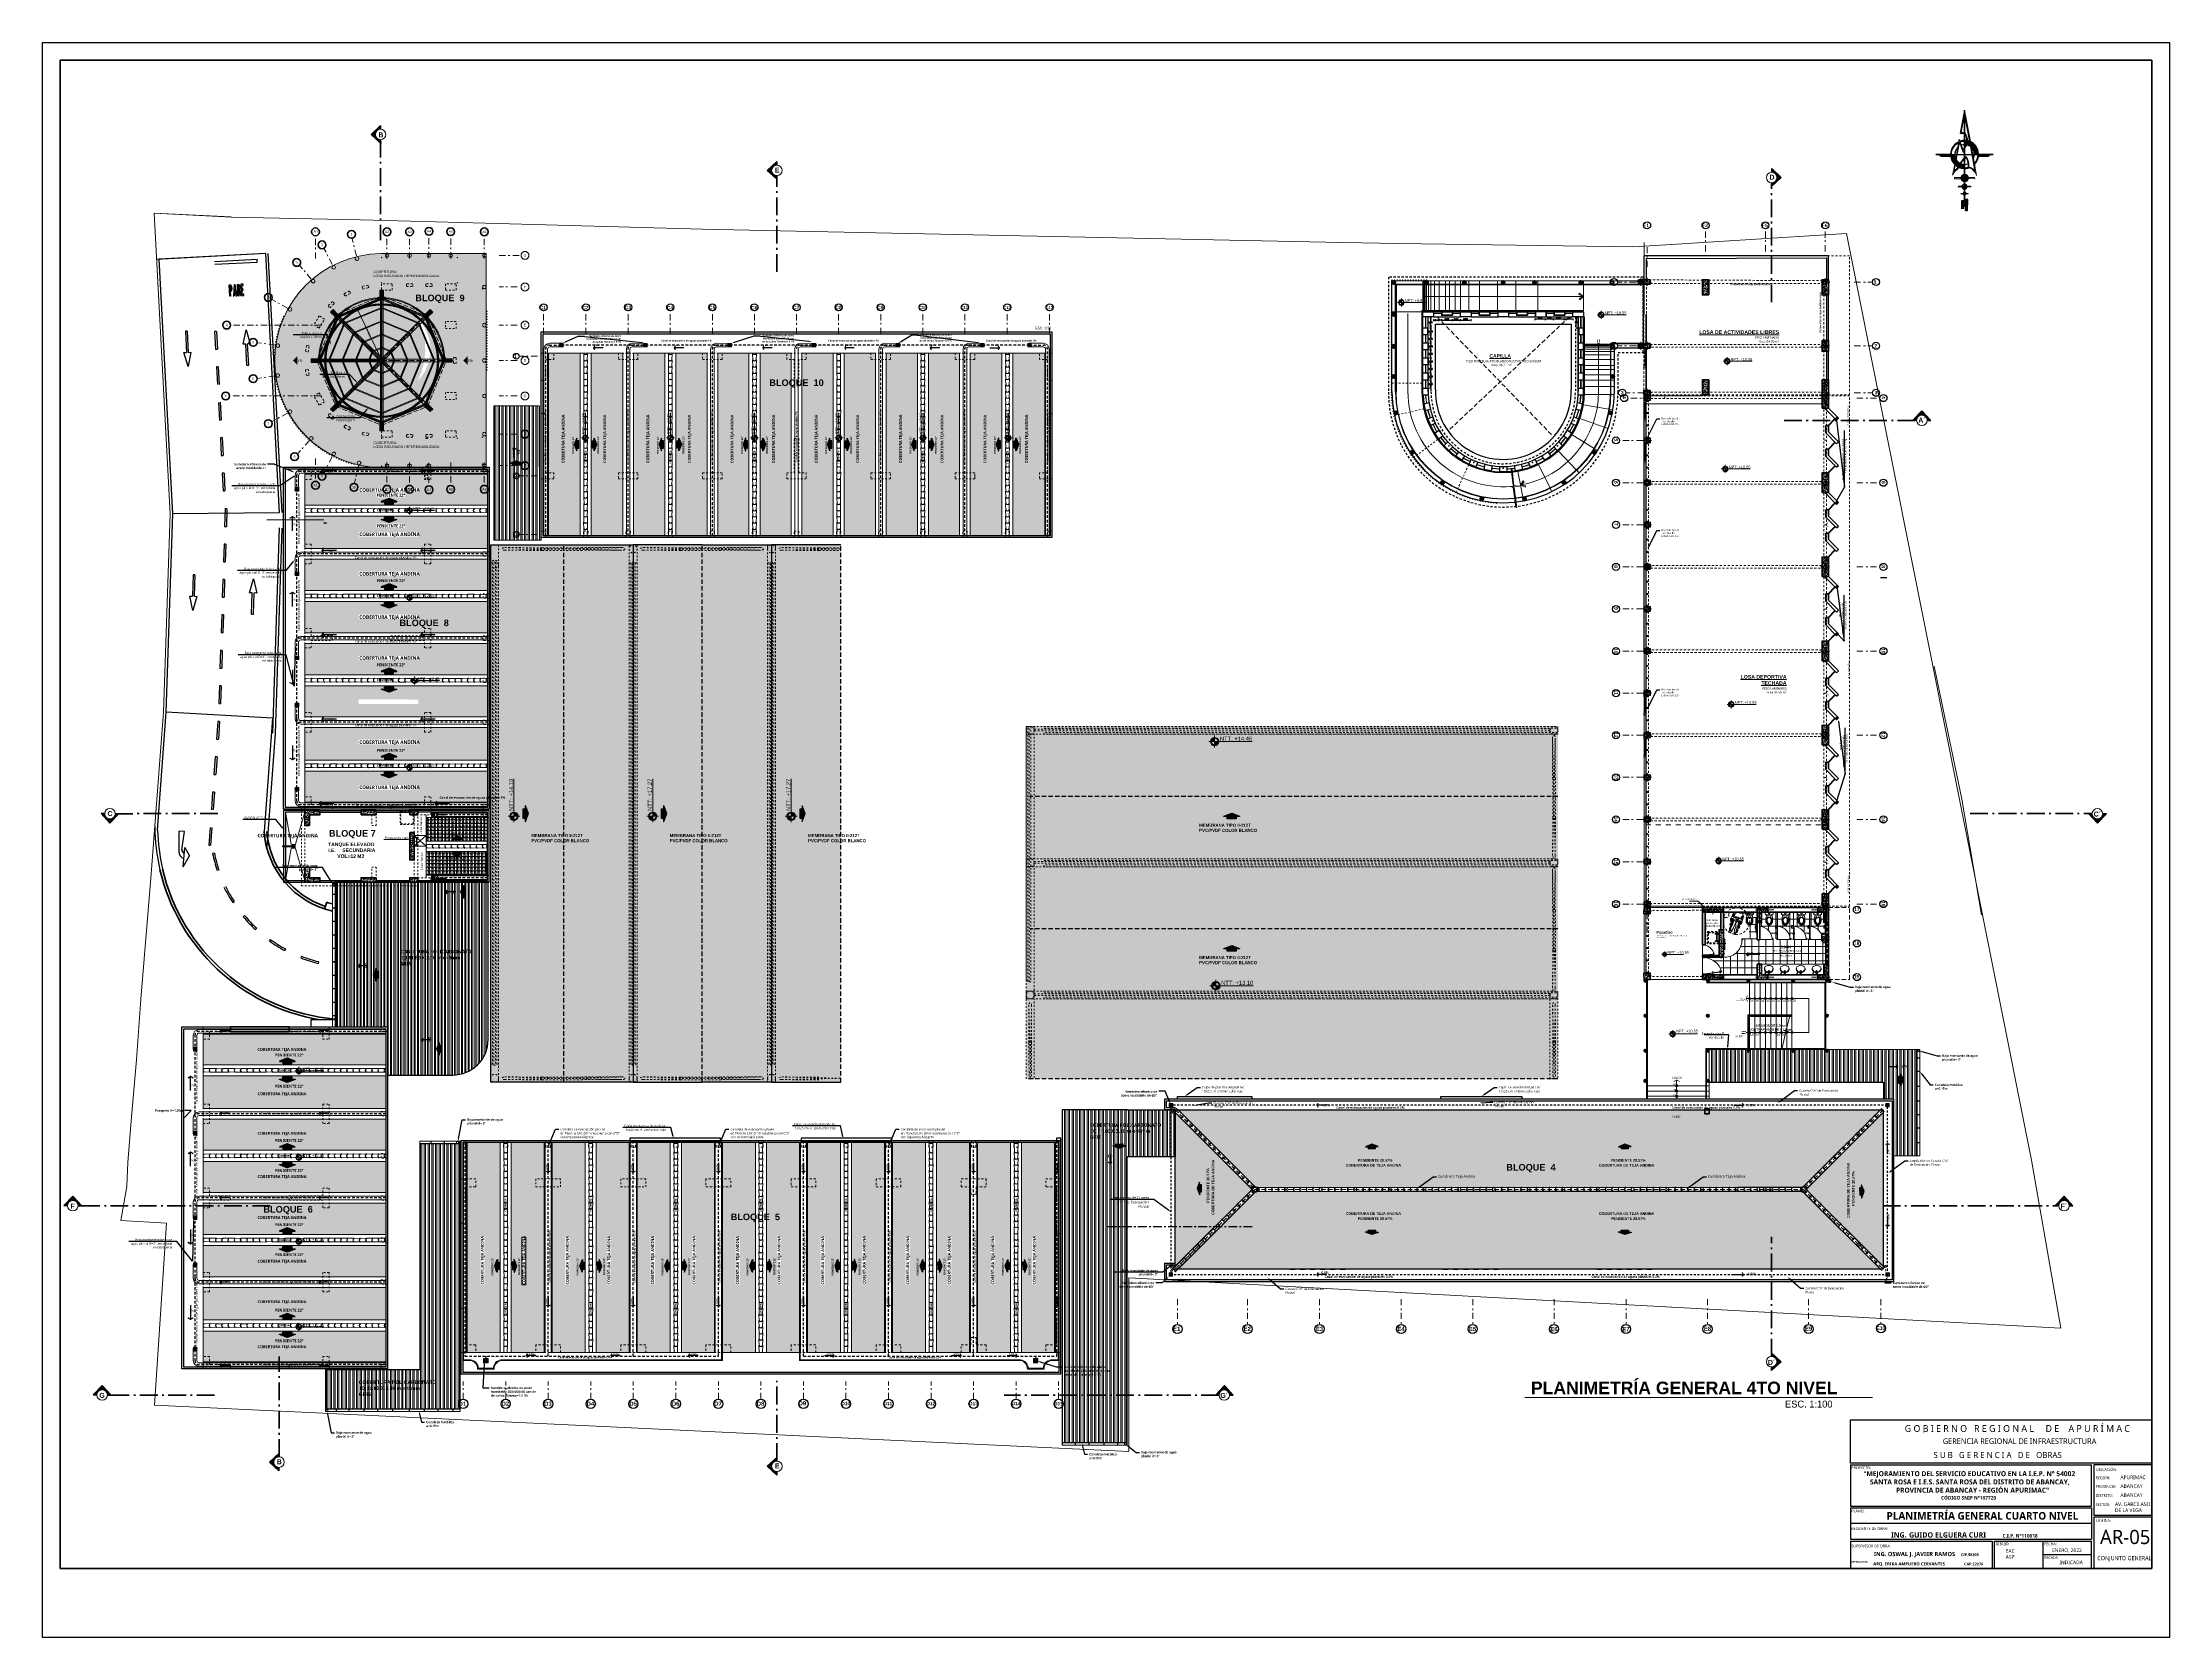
# Model space of a CAD drawing. Header units: metres. Extents: x 27 to 147, y -173 to 8.
# Drawn here: x 26.8 to 146.8, y -81.5 to 8.5 of the extents above; entities that cross this region are included whole.
import ezdxf
from ezdxf import colors
from ezdxf.entities.mleader import LeaderData, LeaderLine
from ezdxf.enums import TextEntityAlignment as Align
from ezdxf.math import Vec2, Vec3

# ---------------------------------------------------------------- set-up
doc = ezdxf.new("R2010")
doc.units = ezdxf.units.M
doc.set_wipeout_variables(frame=1)
for name, pattern in [('1CORTE', [1.5, 1, -0.25, 0, -0.25]), ('ACAD_ISO03W100', [30, 12, -18]), ('ACAD_ISO04W100', [30, 24, -3, 0, -3]), ('CENTER2', [28.575, 19.05, -3.175, 3.175, -3.175]), ('Dashed', [0.564444, 0.282222, -0.282222]), ('DASHED2', [0.375, 0.25, -0.125]), ('Dot & Dashed', [0.670278, 0.352778, -0.176389, 0, -0.141111]), ('HIDDEN', [9.525, 6.35, -3.175]), ('Hidden Line', [0.15875, 0.105833, -0.052917]), ('HIDDEN2', [0.1875, 0.125, -0.0625]), ('HIDDENX2', [19.05, 12.7, -6.35]), ('Línea Oculta', [0.391222, 0.282222, -0.109]), ('Rayas', [282.222223, 141.111112, -141.111112]), ('RAYITAS2', [0.1875, 0.125, -0.0625]), ('Trazo pequeño', [3, 2, -1]), ('Wipeout_Contour', [1, 0, -1])]:
    doc.linetypes.add(name, pattern=pattern)
for name, color, linetype, lineweight in [('04', 135, 'Continuous', 40), ('05', 152, 'Continuous', 50), ('1', 7, 'Continuous', 5), ('2D Drafting - General_Pen_No__46', 7, 'Continuous', 25), ('A-FLOR', 192, 'Continuous', 13), ('A-TRAZO', 7, 'Continuous', 5), ('A_CORTE', 6, 'Continuous', 13), ('A_MUROS-02', 2, 'Continuous', 15), ('AA. Proyeccion Corte', 10, '1CORTE', 50), ('AGUAS PLUVIALES', 5, 'Continuous', 30), ('ArchiCAD Windows_Pen_No__3', 150, 'Continuous', 0), ('ARQ _ Elementos 2D_Pluma_Nº__1', 7, 'Continuous', 5), ('barandas tipo 1', 200, 'Continuous', 20), ('canal de evacuacion', 1, 'Continuous', 20), ('COLUMNAS 50', 32, 'Continuous', 70), ('cortada', 130, 'HIDDEN2', 20), ('CORTE_EJE', 31, 'ACAD_ISO04W100', 80), ('cotas', 7, 'Continuous', 5), ('Cotas varias El', 253, 'Continuous', 13), ('Drawing & Figure_Pen_No__1', 7, 'Continuous', 13), ('Drawing & Figure_Pen_No__122', 9, 'Continuous', 13), ('Drawing & Figure_Pen_No__7', 7, 'Continuous', 35), ('Equipamiento SR', 23, 'Continuous', 0), ('Estructura CAJON', 7, 'Continuous', 25), ('Estructura Compleja - Cubiertas_Pluma_Nº__32', 15, 'Continuous', 35), ('Estructura – Carga_Pen_No__1', 7, 'Continuous', 13), ('Estructura – Carga_Pluma_Nº__20', 1, 'Continuous', 0), ('flechas', 180, 'Continuous', 15), ('grafo 0', 7, 'Continuous', 0), ('GRAFO 0 BLANCO', 7, 'Continuous', 0), ('GRAFO 02', 7, 'Continuous', 20), ('grafo 2', 31, 'Continuous', 20), ('GRAFO 3', 22, 'Continuous', 30), ('GRAFO 4', 7, 'Continuous', 30), ('GRAFO00', 7, 'Continuous', 0), ('GRAFO01', 7, 'Continuous', 0), ('GRfo 3', 7, 'Continuous', 30), ('GYF-RESERVORIOS', 14, 'Continuous', 30), ('I.S. CANALES EN TECHOS', 12, 'Continuous', 40), ('I.S. CANALETAS', 12, 'Continuous', 0), ('I.S.-CANALETAS M', 160, 'Continuous', 15), ('I.S.-PLANTAS', 251, 'Continuous', 13), ('I.S.-TUB SAL 2', 140, 'Continuous', 50), ('Interior - Mobiliario', 7, 'Continuous', 5), ('Interior - Stair & Railing_Pen_No__122', 9, 'Continuous', 13), ('Letras El', 9, 'Continuous', 5), ('letras sr', 7, 'Continuous', 5), ('linea 001', 252, 'Continuous', 0), ('linea0016', 144, 'HIDDEN2', 9), ('Lineas Referencia', 73, 'Continuous', 13), ('LINEAS_IND.', 252, 'Continuous', 5), ('Membrete', 250, 'Continuous', 15), ('Mobiliario el', 7, 'Continuous', 5), ('Mobiliario interno', 251, 'Continuous', 0), ('MOD _ Estructura Compleja_Pluma_Nº__20', 7, 'Continuous', 5), ('MOD _ Forma_Pluma_Nº__2', 8, 'Continuous', 5), ('MOD _ Forma_Pluma_Nº__20', 7, 'Continuous', 5), ('Muebles', 252, 'Continuous', 0), ('muro de contencion', 211, 'Continuous', 50), ('Muros el', 144, 'Continuous', 60), ('NORTE', 7, 'Continuous', 9), ('parasoles', 11, 'Continuous', 20), ('Proyeccciones', 1, 'DASHED2', 18), ('PROYECCION LOSA', 7, 'Rayas', 5), ('proyecciones', 1, 'DASHED2', 5), ('puertas', 7, 'Continuous', 5), ('Puertas El', 21, 'Continuous', 15), ('S-STRS-MBND', 31, 'Trazo pequeño', 9), ('Sanitarios el', 141, 'Continuous', 15), ('Structural - Bearing_Pen_No__20', 1, 'Continuous', 0), ('Structural - Bearing_Pluma_Nº__2', 8, 'Continuous', 5), ('Tabiques El', 7, 'Continuous', 15), ('teja andina', 252, 'Continuous', 0), ('TEJAS ANDINA', 253, 'Continuous', 0), ('TEXTO 1', 7, 'Continuous', 15), ('TEXTO 100', 7, 'Continuous', 20), ('TEXTOS-SUBTITULO', 7, 'Continuous', 30), ('tuberia de montantes', 10, 'Continuous', 0), ('Vanos', 140, 'Continuous', 5), ('VENTANA', 141, 'Continuous', 0), ('VENTANAS  50', 161, 'Continuous', 9), ('vidrio templado', 150, 'Continuous', 5)]:
    doc.layers.add(name, color=color, linetype=linetype, lineweight=lineweight)
for name, color, linetype, lineweight, true_color in [('Annotation - Text_Pen_No__167', 7, 'Continuous', 13, 0x6a6a6a), ('Annotation - Text_Pen_No__82', 7, 'Continuous', 20, 0xaaaaaa), ('Drawing & Figure_Pen_No__167', 7, 'Continuous', 13, 0x6a6a6a), ('Estructura - Combinado_Pluma_Nº__161', 7, 'Continuous', 13, 0x6a6a6a), ('Estructura Compleja - Cubiertas_Pen_No__92', 7, 'Continuous', 13, 0xbf8080), ('Estructura – Carga_Pen_No__87', 7, 'Continuous', 20, 0x6a6a6a), ('INT _ Mobiliario_Pluma_Nº__90', 7, 'Continuous', 0, 0xc5ff15), ('Interior - Furniture _Pen_No__3', 7, 'Continuous', 18, 0xff6600), ('Interior - Mobiliario _Pluma_Nº__3', 7, 'Continuous', 18, 0xff6600), ('Mobiliario', 7, 'Continuous', 0, 0x7f7f7f), ('RAMPA PROPUESTA 1 CERRAMIENTO_Pen_No__167', 7, 'Continuous', 13, 0x6a6a6a), ('Structural - Bearing_Pen_No__123', 7, 'Continuous', 0, 0xd8d8d8), ('Structural - Bearing_Pen_No__167', 7, 'Continuous', 13, 0x6a6a6a), ('Structural - Bearing_Pen_No__169', 7, 'Continuous', 13, 0x68b353), ('Structural - Bearing_Pen_No__28', 7, 'Continuous', 35, 0xa80f02), ('Structural - Bearing_Pen_No__87', 7, 'Continuous', 20, 0x6a6a6a), ('Structural - Bearing_Pluma_Nº__123', 7, 'Continuous', 0, 0x008020), ('Structural - Bearing_Pluma_Nº__167', 7, 'Continuous', 0, 0x009fd5), ('Structural - Bearing_Pluma_Nº__27', 7, 'Continuous', 0, 0x6a6a6a), ('Structural - Combined_Pen_No__161', 7, 'Continuous', 13, 0x6a6a6a)]:
    doc.layers.add(name, color=color, linetype=linetype, lineweight=lineweight, true_color=true_color)
for name, color, linetype in [('CELOSIA', 40, 'Continuous'), ('Estructura – Carga', 7, 'Continuous'), ('perimetroooo', 3, 'Continuous'), ('Rampa', 41, 'Continuous'), ('Separador de bike pintado', 8, 'Continuous'), ('Structural - Bearing', 7, 'Continuous')]:
    doc.layers.add(name, color=color, linetype=linetype)
doc.styles.add('01COTAS', font='romans.shx')
doc.styles.add('ARIAL', font='arial.ttf')
doc.styles.add('Estilo-cotas', font='trebuc.ttf')
doc.styles.add('fina', font='techl___.ttf')
doc.styles.add('Generales', font='trebuc.ttf', dxfattribs={"height": 0.1})
doc.styles.add('GENERATED_STYLE_1', font='arialbd.ttf')
doc.styles.add('GENERATED_STYLE_2', font='arial.ttf')
doc.styles.add('JOS', font='arial.ttf', dxfattribs={"height": 1})
doc.styles.add('LICHA', font='bgothm.ttf')
doc.styles.add('Santa Rosa 1 50', font='trebuc.ttf')
doc.styles.get("Standard").update_dxf_attribs({"font": 'arial.ttf'})
doc.styles.add('TURBO_BASS', font='swisseb.ttf')
doc.styles.add('TURBO_NPT', font='sanssb__.ttf')
doc.dimstyles.new('DIM-25-CORTE', dxfattribs={"dimscale": 0.025, "dimtxt": 2, "dimasz": 2, "dimexe": 2, "dimexo": 2, "dimgap": 1, "dimtad": 1, "dimtih": 1, "dimtoh": 1, "dimzin": 1, "dimdsep": 46, "dimtxsty": '01COTAS', "dimcen": 25, "dimclrd": 9, "dimclre": 9, "dimclrt": 7, "dimadec": 0, "dimazin": 0, "dimtfac": 1, "dimtix": 1, "dimtmove": 2, "dimatfit": 3, "dimfxl": 2, "dimfxlon": 1, "dimtolj": 1, "dimtzin": 0, "dimarcsym": 0})
pattern_1 = [(4.9697, (287.424507, 279.744739), (-2.4000002103, -0.1999982614), [0.1846944, -4.4326642]), (270, (287.6085, 279.76074), (0.2, -0.2), [0.016, -0.184]), (90, (287.6245, 279.56074), (-0.2, 0.2), [0.056, -0.144]), (180, (287.6245, 279.61674), (-0.2, -0.2), [0.02, -0.18]), (0, (287.6045, 279.74474), (0.2, 0.2), [0.02, -0.18]), (90, (287.6245, 279.74474), (-0.2, 0.2), [0.016, -0.184]), (90, (287.6085, 279.56074), (-0.2, 0.2), [0.04, -0.16]), (175.0303, (287.608507, 279.600739), (-2.4000002103, 0.1999982614), [0.1846944, -4.4326642]), (142.6961, (287.598507, 279.600739), (3.40000214834, -2.59999717798), [0.0528016, -5.22735]), (108.4349, (287.55651, 279.63274), (-0.199999681, 0.400000087), [0.0505964, -0.581859]), (71.5651, (287.54051, 279.68074), (-0.199999681, -0.400000087), [0.0505964, -0.581859]), (37.3039, (287.556507, 279.728739), (3.40000214834, 2.59999717798), [0.0528016, -5.22735]), (110.2249, (287.570507, 279.642739), (0.80000166712, -2.19999945287), [0.040497, -4.0091944]), (69.7751, (287.556507, 279.680739), (0.80000166712, 2.19999945287), [0.040497, -4.0091944]), (37.4054, (287.570507, 279.718739), (2.599998493, 2.00000199052), [0.0428018, -4.237385]), (142.5946, (287.604507, 279.616739), (2.599998493, -2.00000199052), [0.0428018, -4.237385])]
pattern_2 = [(274.9697, (49.603271, 25.047695), (-0.1999982614, 2.4000002103), [0.1846944, -4.4326642]), (180, (49.61927, 24.8637), (-0.2, -0.2), [0.016, -0.184]), (0, (49.41927, 24.8477), (0.2, 0.2), [0.056, -0.144]), (90, (49.47527, 24.8477), (-0.2, 0.2), [0.02, -0.18]), (270, (49.60327, 24.8677), (0.2, -0.2), [0.02, -0.18]), (0, (49.60327, 24.8477), (0.2, 0.2), [0.016, -0.184]), (0, (49.41927, 24.8637), (0.2, 0.2), [0.04, -0.16]), (85.0303, (49.459271, 24.863695), (0.1999982614, 2.4000002103), [0.1846944, -4.4326642]), (52.6961, (49.4592706, 24.873695), (-2.599997178, -3.40000214834), [0.0528016, -5.22735]), (18.4349, (49.49127, 24.915695), (0.400000087, 0.19999968), [0.0505964, -0.581859]), (341.5651, (49.53927, 24.931695), (-0.400000087, 0.19999968), [0.0505964, -0.581859]), (307.3039, (49.5872706, 24.915695), (2.599997178, -3.40000214834), [0.0528016, -5.22735]), (20.2249, (49.501271, 24.901695), (-2.1999994529, -0.8000016671), [0.040497, -4.0091944]), (339.7751, (49.539271, 24.915695), (2.1999994529, -0.8000016671), [0.040497, -4.0091944]), (307.4054, (49.577271, 24.901695), (2.0000019905, -2.599998493), [0.0428018, -4.237385]), (52.5946, (49.475271, 24.867695), (-2.0000019905, -2.599998493), [0.0428018, -4.237385])]
pattern_3 = [(274.9697, (55.34403, 56.636499), (-0.1999982614, 2.4000002103), [0.1846944, -4.4326642]), (180, (55.36003, 56.4525), (-0.2, -0.2), [0.016, -0.184]), (0, (55.16003, 56.4365), (0.2, 0.2), [0.056, -0.144]), (90, (55.21603, 56.4365), (-0.2, 0.2), [0.02, -0.18]), (270, (55.34403, 56.4565), (0.2, -0.2), [0.02, -0.18]), (0, (55.34403, 56.4365), (0.2, 0.2), [0.016, -0.184]), (0, (55.16003, 56.4525), (0.2, 0.2), [0.04, -0.16]), (85.0303, (55.20003, 56.452499), (0.1999982614, 2.4000002103), [0.1846944, -4.4326642]), (52.6961, (55.20003, 56.462499), (-2.599997178, -3.40000214834), [0.0528016, -5.22735]), (18.4349, (55.23203, 56.5045), (0.400000087, 0.19999968), [0.0505964, -0.581859]), (341.5651, (55.28003, 56.5205), (-0.400000087, 0.19999968), [0.0505964, -0.581859]), (307.3039, (55.32803, 56.504499), (2.599997178, -3.40000214834), [0.0528016, -5.22735]), (20.2249, (55.24203, 56.490499), (-2.1999994529, -0.8000016671), [0.040497, -4.0091944]), (339.7751, (55.28003, 56.504499), (2.1999994529, -0.8000016671), [0.040497, -4.0091944]), (307.4054, (55.31803, 56.490499), (2.0000019905, -2.599998493), [0.0428018, -4.237385]), (52.5946, (55.21603, 56.456499), (-2.0000019905, -2.599998493), [0.0428018, -4.237385])]
pattern_4 = [(50, (52.73816, 67.419), (0.14345203, -0.01255043), [0.015, -0.165]), (355, (52.73816, 67.419), (-0.02775027, 0.15043842), [0.012, -0.132]), (100.45144, (52.75011, 67.41795), (0.11570177, 0.137888), [0.01274804, -0.14022842]), (46.1842, (52.73816, 67.459), (0.21344826, -0.03310385), [0.0225, -0.2475]), (96.63564, (52.75594, 67.45624), (0.18693238, 0.1948237), [0.01912207, -0.21034274]), (351.18416, (52.73816, 67.459), (0.1869324, 0.1948237), [0.018, -0.198]), (21, (52.75816, 67.449), (0.11938141, -0.08052378), [0.015, -0.165]), (326, (52.75816, 67.449), (0.04866306, 0.14503), [0.012, -0.132]), (71.45144, (52.7681, 67.44229), (0.16804447, 0.06450623), [0.01274804, -0.14022842]), (37.5, (52.738155, 67.419), (0.00243197, 0.066578768), [0, -0.130399995, 0, -0.133999995, 0, -0.132499995]), (7.5, (52.738155, 67.419), (0.052613906, 0.07888234), [0, -0.076399997, 0, -0.127399995, 0, -0.0505]), (327.5, (52.693555, 67.419), (0.106764483, -0.004510974), [0, -0.05, 0, -0.155999994, 0, -0.20699999]), (317.5, (52.67356, 67.419), (0.11663723, 0.020020996), [0, -0.065, 0, -0.103599996, 0, -0.146999995])]
pattern_5 = [(320, (0, 0), (-0.015060515, -0.17214244), [0.018, -0.198]), (265, (0, 0), (0.18052611, 0.03330032), [0.0144, -0.1584]), (10.45144, (-0.00126, -0.01435), (0.1654656, -0.13884213), [0.01529765, -0.16827411]), (316.1842, (0.048, -7e-10), (-0.03972463, -0.25613792), [0.027, -0.297]), (6.63563, (0.0447, -0.02134), (0.23378846, -0.22431887), [0.02294648, -0.2524113]), (261.18416, (0.048, -7e-10), (0.23378846, -0.22431887), [0.0216, -0.2376]), (291, (0.036, -0.024), (-0.096628536, -0.14325769), [0.018, -0.198]), (236, (0.036, -0.024), (0.17403601, -0.05839568), [0.0144, -0.1584]), (341.45144, (0.02795, -0.03594), (0.07740747, -0.20165337), [0.01529765, -0.16827411]), (307.5, (0, 0), (0.079894525, -0.002918366), [0, -0.15648, 0, -0.1608, 0, -0.159]), (277.5, (0, 0), (0.09465881, -0.06313669), [0, -0.09168, 0, -0.15288, 0, -0.0606]), (237.5, (7e-10, 0.05352), (-0.005413171, -0.128117385), [0, -0.06, 0, -0.1872, 0, -0.2484]), (227.5, (1e-09, 0.07752), (0.024025194, -0.13996468), [0, -0.078, 0, -0.12432, 0, -0.1764])]
pattern_6 = [(50, (52.72168, 67.44759), (0.14348871, -0.01255364), [0.01500384, -0.16504219]), (355, (52.72168, 67.44759), (-0.02775736, 0.15047689), [0.01200307, -0.13203375]), (100.45144, (52.73364, 67.44654), (0.11573135, 0.13792325), [0.0127513, -0.14026427]), (46.1842, (52.72168, 67.4876), (0.21350284, -0.03311232), [0.02250575, -0.24756328]), (96.63564, (52.73947, 67.48484), (0.18698018, 0.19487353), [0.01912696, -0.21039653]), (351.18416, (52.72168, 67.4876), (0.1869802, 0.19487353), [0.0180046, -0.19805062]), (21, (52.74169, 67.47759), (0.11941193, -0.08054437), [0.01500384, -0.16504219]), (326, (52.74169, 67.4776), (0.0486755, 0.14506709), [0.01200307, -0.13203375]), (71.45144, (52.75164, 67.47088), (0.16808744, 0.06452272), [0.0127513, -0.14026427]), (37.5, (52.72168, 67.447586), (0.002432593, 0.066595793), [0, -0.13043334, 0, -0.13403426, 0, -0.132533877]), (7.5, (52.72168, 67.447586), (0.05262736, 0.07890251), [0, -0.076419533, 0, -0.127432573, 0, -0.05051291]), (327.5, (52.67707, 67.447586), (0.106791784, -0.004512128), [0, -0.050012784, 0, -0.156039885, 0, -0.207052924]), (317.5, (52.65706, 67.44759), (0.116667055, 0.020026115), [0, -0.06501662, 0, -0.10362649, 0, -0.147037584])]
pattern_7 = [(320, (-57.72961, 66.59611), (-0.01506051, -0.17214244), [0.018, -0.198]), (265, (-57.72961, 66.5961), (0.18052611, 0.03330032), [0.0144, -0.1584]), (10.45144, (-57.73087, 66.58176), (0.1654656, -0.13884213), [0.01529765, -0.1682741]), (316.1842, (-57.68161, 66.5961), (-0.03972463, -0.25613792), [0.027, -0.297]), (6.63563, (-57.68492, 66.57476), (0.23378846, -0.22431887), [0.02294648, -0.2524113]), (261.18416, (-57.6816, 66.5961), (0.23378846, -0.22431887), [0.0216, -0.2376]), (291, (-57.69361, 66.57211), (-0.09662854, -0.14325769), [0.018, -0.198]), (236, (-57.69361, 66.5721), (0.17403601, -0.05839568), [0.0144, -0.1584]), (341.45144, (-57.70166, 66.56017), (0.07740747, -0.20165337), [0.01529765, -0.1682741]), (307.5, (-57.72961, 66.59611), (0.079894525, -0.002918366), [0, -0.15648, 0, -0.1608, 0, -0.159]), (277.5, (-57.72961, 66.59611), (0.09465881, -0.06313669), [0, -0.09168, 0, -0.15288, 0, -0.0606]), (237.5, (-57.72961, 66.64963), (-0.00541317, -0.128117385), [0, -0.06, 0, -0.1872, 0, -0.2484]), (227.5, (-57.72961, 66.67363), (0.024025194, -0.13996468), [0, -0.078, 0, -0.12432, 0, -0.1764])]
pattern_8 = [(0, (-157.1083, -50.91835), (0, 0.6235383), [0.06, -0.3]), (0, (-156.9283, -50.6066), (0, 0.6235383), [0.06, -0.3]), (60, (-157.1083, -50.91835), (-0.54, 0.3117692), [0.06, -0.3]), (60, (-156.7483, -50.91835), (-0.54, 0.3117692), [0.06, -0.3]), (120, (-157.0483, -50.91835), (0.54, 0.3117692), [0.06, -0.3]), (120, (-156.6883, -50.91835), (0.54, 0.3117692), [0.06, -0.3]), (0, (-157.10832, -50.85835), (0, 0.120000005), [0, -0.120000005, 0, -0.18000001]), (45, (-157.04832, -50.85835), (-0.08485282, 0.08485282), [0, -0.090000004, 0, -0.150000006])]

# ---------------------------------------------------------------- blocks, each defined once
blk = doc.blocks.new('A$C47EA5D3F')
at = {"lineweight": 25, "extrusion": (7.44261e-05, 0.001628, 0.999999)}
h = blk.add_hatch(color=142, dxfattribs=at)
h.set_gradient(color1=(41, 136, 214), color2=(10, 25, 46), tint=1, name='INVSPHERICAL')
h.paths.add_polyline_path([(2.49, 3.33), (2.29, 3.55, 0.414214), (2.23, 2.15), (2.45, 2.35, -0.414214)])
at = {"extrusion": (7.44261e-05, 0.001628, 0.999999)}
h = blk.add_hatch(color=256, dxfattribs=at)
h.paths.add_polyline_path([(3.29, 3.69), (3.36, 3.73, 0.29558), (2.29, 3.55), (2.34, 3.51, -0.282524)])
h.paths.add_polyline_path([(3.65, 3.45), (3.69, 3.49, 0.083076), (3.44, 3.69), (3.41, 3.64, -0.082797)])
at = {"lineweight": 25, "extrusion": (7.44261e-05, 0.001628, 0.999999)}
h = blk.add_hatch(color=142, dxfattribs=at)
h.set_gradient(color1=(41, 136, 214), color2=(10, 25, 46), tint=1, name='INVSPHERICAL')
h.paths.add_polyline_path([(3.43, 2.31), (3.63, 2.09, 0.414214), (3.69, 3.49), (3.47, 3.29, -0.414214)])
at = {"extrusion": (7.44261e-05, 0.001628, 0.999999)}
h = blk.add_hatch(color=142, dxfattribs=at)
h.set_gradient(color1=(41, 136, 214), color2=(14, 34, 63), tint=1, name='INVSPHERICAL')
h.paths.add_polyline_path([(2.02, 1.7, 1), (1.47, 1.7, 1)])
for points in [[(2.49, 1.95, 0.022784), (2.46, 2.02, 0.00433), (2.47, 2.03, -0.067814), (2.28, 2.19), (2.23, 2.15, 0.083153)], [(3.63, 2.09), (3.59, 2.14, -0.186794), (2.97, 1.89), (2.92, 1.83, 0.199292)]]:
    blk.add_hatch(color=256, dxfattribs=at).paths.add_polyline_path(points)
h = blk.add_hatch(color=142, dxfattribs=at)
h.set_gradient(color1=(41, 136, 214), color2=(13, 31, 58), tint=1, name='CURVED')
h.paths.add_polyline_path([(0.34, 0.53), (0.31, 0.66), (0, 0.38), (0.08, 0.29)])
h.paths.add_polyline_path([(0.52, 0.69), (0.44, 0.78), (0.31, 0.66), (0.34, 0.53)])
h = blk.add_hatch(color=142, dxfattribs=at)
h.set_gradient(color1=(41, 136, 214), color2=(13, 31, 58), tint=1, name='CURVED')
h.paths.add_polyline_path([(0.43, 0.41), (0.59, 0.36), (0.2, 0), (0.1, 0.11)])
h.paths.add_polyline_path([(0.66, 0.62), (0.76, 0.51), (0.59, 0.36), (0.43, 0.41)])
h = blk.add_hatch(color=142, dxfattribs=at)
h.set_gradient(color1=(41, 136, 214), color2=(14, 34, 63), tint=1, name='INVSPHERICAL')
h.paths.add_polyline_path([(0.8, 0.95, 1), (1.04, 0.95, 1)])
h = blk.add_hatch(color=142, dxfattribs=at)
h.set_gradient(color1=(41, 136, 214), color2=(14, 34, 63), tint=1, name='INVSPHERICAL')
h.paths.add_polyline_path([(1.48, 1.29, 1), (1.11, 1.29, 1)])
at = {"lineweight": 40, "extrusion": (7.44261e-05, 0.001628, 0.999999)}
for p, q in [((5.26, 4.93, 0), (1.94, 1.89, 0)), ((1.72, 4.07, 0), (2.24, 3.51, 0)), ((1.54, 1.52, 0), (1.43, 1.42, 0)), ((3.58, 2.05, 0), (4.1, 1.48, 0)), ((0.83, 0.87, 0), (0.24, 0.33, 0)), ((1.16, 1.17, 0), (1.01, 1.03, 0))]:
    blk.add_line(p, q, dxfattribs=at)
at = {"lineweight": 18, "extrusion": (7.44261e-05, 0.001628, 0.999999)}
for p, q in [((5.26, 4.93, 0), (3.84, 4.04, 0)), ((5.05, 4.73, 0), (3.88, 3.19, 0)), ((5.26, 4.93, 0), (3.91, 3.13, 0)), ((5.05, 4.73, 0), (3.94, 4.04, 0)), ((3.37, 3.68, 0), (2.29, 3, 0)), ((3.51, 3.83, 0), (2.32, 3.08, 0)), ((3.37, 3.68, 0), (3.01, 2.99, 0)), ((3.51, 3.83, 0), (3.13, 3.11, 0)), ((1.97, 2.86, 0), (1.31, 2.45, 0)), ((1.97, 2.8, 0), (1.6, 2.57, 0)), ((3.66, 2.81, 0), (2.44, 1.21, 0)), ((3.65, 2.89, 0), (2.59, 1.49, 0))]:
    blk.add_line(p, q, dxfattribs=at)
at = {"color": 154, "lineweight": 70, "extrusion": (7.44261e-05, 0.001628, 0.999999)}
for p, q in [((1.6, 4.31, 0), (2.29, 3.55, 0)), ((3.63, 2.09, 0), (4.32, 1.33, 0))]:
    blk.add_line(p, q, dxfattribs=at)
at = {"lineweight": 25, "extrusion": (7.44261e-05, 0.001628, 0.999999)}
for p, q in [((1.74, 3.98, 0), (2.21, 3.47, 0)), ((3.54, 2.01, 0), (4.01, 1.51, 0))]:
    blk.add_line(p, q, dxfattribs=at)
at = {"color": 154, "lineweight": 25, "extrusion": (7.44261e-05, 0.001628, 0.999999)}
blk.add_line((2.29, 3.55, 0), (3.63, 2.09, 0), dxfattribs=at)
at = {"extrusion": (7.44261e-05, 0.001628, 0.999999)}
blk.add_line((4.05, 3.82, 0), (3.73, 3.53, 0), dxfattribs=at)
for centre, radius in [((1.74, 1.7, 0), 0.275), ((0.92, 0.95, 0), 0.119), ((1.29, 1.29, 0), 0.183)]:
    blk.add_circle(centre, radius, dxfattribs=at)
at = {"color": 154, "lineweight": 25, "extrusion": (7.44261e-05, 0.001628, 0.999999)}
for radius, start, end in [(0.993, 66.6086, 241.4886), (0.694, 86.2246, 243.3661), (0.993, 267.3914, 61.471), (0.694, 287.0074, 61.0741)]:
    blk.add_arc((2.96, 2.82, 0), radius, start, end, dxfattribs=at)
at = {"extrusion": (7.44261e-05, 0.001628, 0.999999)}
for centre, radius, start, end in [((2.96, 2.82, 0), 0.929, 69.3699, 132.475), ((2.96, 2.82, 0), 0.929, 42.475, 61.4296), ((2.65, 1.53, 0), 1.09, 123.5085, 124.026), ((2.96, 2.82, 0), 0.929, 222.475, 237.9931), ((2.96, 2.82, 0), 0.929, 270.1528, 312.475)]:
    blk.add_arc(centre, radius, start, end, dxfattribs=at)
at = {"lineweight": 18, "extrusion": (7.44261e-05, 0.001628, 0.999999)}
for centre, radius, start, end in [((3.57, 2.05, 0), 1.09, 89.1775, 120.6062), ((3.57, 2.05, 0), 1.15, 90.9824, 112.2634), ((3.02, 4.15, 0), 1.1, 314.3984, 341.8623), ((3.02, 4.15, 0), 1.15, 313.8074, 343.0615), ((3.45, 3.43, 0), 0.72, 31.3267, 57.0748), ((3.45, 3.43, 0), 0.773, 29.5831, 51.0566), ((1.66, 1.63, 0), 0.894, 64.6349, 112.8545), ((1.66, 1.63, 0), 0.947, 67.0834, 93.255), ((2.65, 1.53, 0), 1.15, 76.0718, 107.8403), ((2.65, 1.53, 0), 1.09, 78.8351, 107.771), ((1.66, 1.63, 0), 0.894, 332.0955, 26.4817), ((1.87, 2.87, 0), 1.03, 304.8247, 344.8248), ((1.87, 2.87, 0), 1.08, 307.1949, 347.7534), ((1.66, 1.63, 0), 0.947, 351.695, 23.7627)]:
    blk.add_arc(centre, radius, start, end, dxfattribs=at)
at = {"layer": 'NORTE', "color": 154, "lineweight": 30, "extrusion": (7.44261e-05, 0.001628, 0.999999)}
for p, q in [((0, 0.38, 0), (0.44, 0.78, 0)), ((0.08, 0.29, 0), (0.52, 0.69, 0)), ((0.1, 0.11, 0), (0.66, 0.62, 0)), ((0.1, 0.11, 0), (0.2, 0, 0)), ((0.2, 0, 0), (0.76, 0.51, 0)), ((0.44, 0.78, 0), (0.52, 0.69, 0)), ((0.76, 0.51, 0), (0.66, 0.62, 0))]:
    blk.add_line(p, q, dxfattribs=at)
at = {"layer": 'NORTE', "color": 154, "lineweight": 15, "extrusion": (7.44261e-05, 0.001628, 0.999999), "elevation": 0}
for points in [[(1.15, 1.41), (0.97, 1.6), (1.02, 1.64), (1.2, 1.45)], [(1.52, 1.87), (1.22, 2.19), (1.29, 2.26), (1.59, 1.93)], [(1.96, 1.53), (2.25, 1.21), (2.18, 1.14), (1.89, 1.47)], [(0.83, 1.03), (0.74, 1.13), (0.76, 1.15), (0.85, 1.05)], [(1.01, 0.88), (1.1, 0.78), (1.08, 0.76), (0.99, 0.85)], [(1.44, 1.18), (1.62, 0.99), (1.57, 0.95), (1.4, 1.14)]]:
    blk.add_lwpolyline(points, dxfattribs=at)
blk = doc.blocks.new('A$C295C7585')
at = {"layer": 'Mobiliario', "lineweight": 15}
for p, q in [((1.07, 2.42), (1.21, 2.74)), ((1.21, 2.74), (1.22, 2.75)), ((1.22, 2.75), (1.36, 3.07)), ((1.25, 2.33), (1.41, 2.65)), ((1.36, 3.07), (1.37, 3.08)), ((1.37, 3.08), (1.51, 3.4)), ((1.4, 2.66), (1.56, 2.98)), ((1.41, 2.65), (1.4, 2.66)), ((1.51, 3.4), (1.53, 3.41)), ((1.56, 3), (1.72, 3.31)), ((1.56, 2.98), (1.56, 3)), ((1.72, 3.31), (1.71, 3.33)), ((0.46, 1.09), (0.6, 1.42)), ((0.6, 1.42), (0.61, 1.42)), ((0.61, 1.42), (0.75, 1.75)), ((0.64, 1.01), (0.8, 1.33)), ((0.75, 1.75), (0.77, 1.75)), ((0.77, 1.75), (0.9, 2.08)), ((0.79, 1.34), (0.95, 1.66)), ((0.8, 1.33), (0.79, 1.34)), ((0.9, 2.08), (0.92, 2.09)), ((0.92, 2.09), (1.06, 2.41)), ((0.95, 1.67), (1.1, 1.99)), ((0.95, 1.66), (0.95, 1.67)), ((1.06, 2.41), (1.07, 2.42)), ((1.1, 2), (1.26, 2.32)), ((1.1, 1.99), (1.1, 2)), ((1.26, 2.32), (1.25, 2.33)), ((0, 0.1), (0.14, 0.43)), ((0.14, 0.43), (0.15, 0.43)), ((0.15, 0.43), (0.29, 0.76)), ((0.18, 0.02), (0.34, 0.34)), ((0.29, 0.76), (0.31, 0.76)), ((0.31, 0.76), (0.45, 1.09)), ((0.34, 0.35), (0.5, 0.67)), ((0.34, 0.34), (0.34, 0.35)), ((0.45, 1.09), (0.46, 1.09)), ((0.49, 0.68), (0.65, 1)), ((0.5, 0.67), (0.49, 0.68)), ((0.65, 1), (0.64, 1.01))]:
    blk.add_line(p, q, dxfattribs=at)
for centre, radius, start, end in [((1.34, 2.77), 0.134, 189.8042, 301.9874), ((1.34, 2.77), 0.12, 189.8042, 301.9874), ((1.49, 3.1), 0.134, 189.8042, 301.9874), ((1.49, 3.1), 0.12, 189.8042, 301.9874), ((1.65, 3.43), 0.134, 189.8042, 301.9874), ((1.65, 3.43), 0.12, 189.8042, 301.9874), ((0.73, 1.44), 0.134, 189.8042, 301.9874), ((0.73, 1.44), 0.12, 189.8042, 301.9874), ((0.88, 1.77), 0.134, 189.8042, 301.9874), ((0.88, 1.77), 0.12, 189.8042, 301.9874), ((1.03, 2.1), 0.133, 189.664, 302.1276), ((1.03, 2.11), 0.12, 189.8042, 301.9874), ((1.19, 2.44), 0.134, 189.8042, 301.9874), ((1.19, 2.44), 0.12, 189.8042, 301.9874), ((0.12, 0.12), 0.12, 189.8042, 301.9874), ((0.27, 0.45), 0.134, 189.8042, 301.9874), ((0.27, 0.45), 0.12, 189.8042, 301.9874), ((0.43, 0.78), 0.134, 189.8042, 301.9874), ((0.43, 0.78), 0.12, 189.8042, 301.9874), ((0.58, 1.11), 0.134, 189.8042, 301.9874), ((0.58, 1.11), 0.12, 189.8042, 301.9874)]:
    blk.add_arc(centre, radius, start, end, dxfattribs=at)
blk = doc.blocks.new('Red 18')
at = {"layer": 'GRAFO 0 BLANCO', "linetype": 'Continuous'}
for p, q in [((0.05, 0.2), (0.05, 0.2)), ((0.05, 0.2), (0.05, 0.2)), ((0.05, 0.2), (0.05, 0.2)), ((0.05, 0.2), (0.05, 0.2)), ((0.05, 0.2), (0.05, 0.2)), ((0.05, 0.2), (0.05, 0.2)), ((0.05, 0.2), (0.05, 0.2)), ((0.05, 0.2), (0.05, 0.2)), ((0.05, 0.18), (0.05, 0.18)), ((0.05, 0.18), (0.05, 0.17)), ((0.05, 0.17), (0.05, 0.18)), ((0.05, 0.17), (0.05, 0.18)), ((0.05, 0.18), (0.05, 0.18)), ((0.05, 0.18), (0.05, 0.17)), ((0.05, 0.17), (0.05, 0.17)), ((0.05, 0.17), (0.05, 0.17)), ((0.05, 0.15), (0.05, 0.15)), ((0.05, 0.15), (0.05, 0.14)), ((0.05, 0.14), (0.05, 0.15)), ((0.05, 0.14), (0.05, 0.15)), ((0.05, 0.15), (0.05, 0.15)), ((0.05, 0.15), (0.05, 0.14)), ((0.05, 0.14), (0.05, 0.14)), ((0.05, 0.14), (0.05, 0.14)), ((0.05, 0.11), (0.05, 0.11)), ((0.05, 0.11), (0.05, 0.1)), ((0.05, 0.1), (0.05, 0.11)), ((0.05, 0.1), (0.05, 0.11)), ((0.05, 0.11), (0.05, 0.11)), ((0.05, 0.11), (0.05, 0.1)), ((0.05, 0.1), (0.05, 0.1)), ((0.05, 0.1), (0.05, 0.1)), ((0.05, 0.08), (0.05, 0.08)), ((0.05, 0.08), (0.05, 0.07)), ((0.05, 0.07), (0.05, 0.08)), ((0.05, 0.07), (0.05, 0.08)), ((0.05, 0.08), (0.05, 0.08)), ((0.05, 0.08), (0.05, 0.07)), ((0.05, 0.07), (0.05, 0.07)), ((0.05, 0.07), (0.05, 0.07)), ((0.05, 0.05), (0.05, 0.05)), ((0.05, 0.05), (0.05, 0.05)), ((0.05, 0.05), (0.05, 0.05)), ((0.05, 0.05), (0.05, 0.05)), ((0.05, 0.05), (0.05, 0.05)), ((0.05, 0.05), (0.05, 0.05)), ((0.05, 0.05), (0.05, 0.05)), ((0.05, 0.05), (0.05, 0.05)), ((0.07, 0.2), (0.08, 0.2)), ((0.08, 0.2), (0.07, 0.2)), ((0.07, 0.2), (0.07, 0.2)), ((0.07, 0.2), (0.08, 0.2)), ((0.08, 0.2), (0.07, 0.2)), ((0.07, 0.2), (0.07, 0.2)), ((0.08, 0.18), (0.07, 0.18)), ((0.07, 0.18), (0.07, 0.17)), ((0.07, 0.17), (0.07, 0.18)), ((0.07, 0.18), (0.08, 0.18)), ((0.07, 0.17), (0.08, 0.17)), ((0.08, 0.17), (0.07, 0.17)), ((0.08, 0.15), (0.07, 0.15)), ((0.07, 0.15), (0.07, 0.14)), ((0.07, 0.14), (0.07, 0.15)), ((0.07, 0.15), (0.08, 0.15)), ((0.07, 0.14), (0.08, 0.14)), ((0.08, 0.14), (0.07, 0.14)), ((0.08, 0.11), (0.07, 0.11)), ((0.07, 0.11), (0.07, 0.1)), ((0.07, 0.1), (0.07, 0.11)), ((0.07, 0.11), (0.08, 0.11)), ((0.07, 0.1), (0.08, 0.1)), ((0.08, 0.1), (0.07, 0.1)), ((0.08, 0.08), (0.07, 0.08)), ((0.07, 0.08), (0.07, 0.07)), ((0.07, 0.07), (0.07, 0.08)), ((0.07, 0.08), (0.08, 0.08)), ((0.07, 0.07), (0.08, 0.07)), ((0.08, 0.07), (0.07, 0.07)), ((0.07, 0.05), (0.08, 0.05)), ((0.08, 0.05), (0.07, 0.05)), ((0.07, 0.05), (0.07, 0.05)), ((0.07, 0.05), (0.08, 0.05)), ((0.08, 0.05), (0.07, 0.05)), ((0.07, 0.05), (0.07, 0.05)), ((0.08, 0.2), (0.08, 0.2)), ((0.08, 0.2), (0.08, 0.2)), ((0.08, 0.17), (0.08, 0.18)), ((0.08, 0.18), (0.08, 0.17)), ((0.08, 0.14), (0.08, 0.15)), ((0.08, 0.15), (0.08, 0.14)), ((0.08, 0.1), (0.08, 0.11)), ((0.08, 0.11), (0.08, 0.1)), ((0.08, 0.07), (0.08, 0.08)), ((0.08, 0.08), (0.08, 0.07)), ((0.08, 0.05), (0.08, 0.05)), ((0.08, 0.05), (0.08, 0.05)), ((0.1, 0.2), (0.11, 0.2)), ((0.11, 0.2), (0.1, 0.2)), ((0.1, 0.2), (0.1, 0.2)), ((0.1, 0.2), (0.11, 0.2)), ((0.11, 0.2), (0.1, 0.2)), ((0.1, 0.2), (0.1, 0.2)), ((0.11, 0.18), (0.1, 0.18)), ((0.1, 0.18), (0.1, 0.17)), ((0.1, 0.17), (0.1, 0.18)), ((0.1, 0.18), (0.11, 0.18)), ((0.1, 0.17), (0.11, 0.17)), ((0.11, 0.17), (0.1, 0.17)), ((0.11, 0.15), (0.1, 0.15)), ((0.1, 0.15), (0.1, 0.14)), ((0.1, 0.14), (0.1, 0.15)), ((0.1, 0.15), (0.11, 0.15)), ((0.1, 0.14), (0.11, 0.14)), ((0.11, 0.14), (0.1, 0.14)), ((0.11, 0.11), (0.1, 0.11)), ((0.1, 0.11), (0.1, 0.1)), ((0.1, 0.1), (0.1, 0.11)), ((0.1, 0.11), (0.11, 0.11)), ((0.1, 0.1), (0.11, 0.1)), ((0.11, 0.1), (0.1, 0.1)), ((0.11, 0.08), (0.1, 0.08)), ((0.1, 0.08), (0.1, 0.07)), ((0.1, 0.07), (0.1, 0.08)), ((0.1, 0.08), (0.11, 0.08)), ((0.1, 0.07), (0.11, 0.07)), ((0.11, 0.07), (0.1, 0.07)), ((0.1, 0.05), (0.11, 0.05)), ((0.11, 0.05), (0.1, 0.05)), ((0.1, 0.05), (0.1, 0.05)), ((0.1, 0.05), (0.11, 0.05)), ((0.11, 0.05), (0.1, 0.05)), ((0.1, 0.05), (0.1, 0.05)), ((0.11, 0.2), (0.11, 0.2)), ((0.11, 0.2), (0.11, 0.2)), ((0.11, 0.17), (0.11, 0.18)), ((0.11, 0.18), (0.11, 0.17)), ((0.11, 0.14), (0.11, 0.15)), ((0.11, 0.15), (0.11, 0.14)), ((0.11, 0.1), (0.11, 0.11)), ((0.11, 0.11), (0.11, 0.1)), ((0.11, 0.07), (0.11, 0.08)), ((0.11, 0.08), (0.11, 0.07)), ((0.11, 0.05), (0.11, 0.05)), ((0.11, 0.05), (0.11, 0.05)), ((0.14, 0.2), (0.15, 0.2)), ((0.15, 0.2), (0.14, 0.2)), ((0.14, 0.2), (0.14, 0.2)), ((0.14, 0.2), (0.15, 0.2)), ((0.15, 0.2), (0.14, 0.2)), ((0.14, 0.2), (0.14, 0.2)), ((0.15, 0.18), (0.14, 0.18)), ((0.14, 0.18), (0.14, 0.17)), ((0.14, 0.17), (0.14, 0.18)), ((0.14, 0.18), (0.15, 0.18)), ((0.14, 0.17), (0.15, 0.17)), ((0.15, 0.17), (0.14, 0.17)), ((0.15, 0.15), (0.14, 0.15)), ((0.14, 0.15), (0.14, 0.14)), ((0.14, 0.14), (0.14, 0.15)), ((0.14, 0.15), (0.15, 0.15)), ((0.14, 0.14), (0.15, 0.14)), ((0.15, 0.14), (0.14, 0.14)), ((0.15, 0.11), (0.14, 0.11)), ((0.14, 0.11), (0.14, 0.1)), ((0.14, 0.1), (0.14, 0.11)), ((0.14, 0.11), (0.15, 0.11)), ((0.14, 0.1), (0.15, 0.1)), ((0.15, 0.1), (0.14, 0.1)), ((0.15, 0.08), (0.14, 0.08)), ((0.14, 0.08), (0.14, 0.07)), ((0.14, 0.07), (0.14, 0.08)), ((0.14, 0.08), (0.15, 0.08)), ((0.14, 0.07), (0.15, 0.07)), ((0.15, 0.07), (0.14, 0.07)), ((0.14, 0.05), (0.15, 0.05)), ((0.15, 0.05), (0.14, 0.05)), ((0.14, 0.05), (0.14, 0.05)), ((0.14, 0.05), (0.15, 0.05)), ((0.15, 0.05), (0.14, 0.05)), ((0.14, 0.05), (0.14, 0.05)), ((0.15, 0.2), (0.15, 0.2)), ((0.15, 0.2), (0.15, 0.2)), ((0.15, 0.17), (0.15, 0.18)), ((0.15, 0.18), (0.15, 0.17)), ((0.15, 0.14), (0.15, 0.15)), ((0.15, 0.15), (0.15, 0.14)), ((0.15, 0.1), (0.15, 0.11)), ((0.15, 0.11), (0.15, 0.1)), ((0.15, 0.07), (0.15, 0.08)), ((0.15, 0.08), (0.15, 0.07)), ((0.15, 0.05), (0.15, 0.05)), ((0.15, 0.05), (0.15, 0.05)), ((0.17, 0.2), (0.18, 0.2)), ((0.18, 0.2), (0.17, 0.2)), ((0.17, 0.2), (0.17, 0.2)), ((0.17, 0.2), (0.18, 0.2)), ((0.18, 0.2), (0.17, 0.2)), ((0.17, 0.2), (0.17, 0.2)), ((0.18, 0.18), (0.17, 0.18)), ((0.17, 0.18), (0.17, 0.17)), ((0.17, 0.17), (0.17, 0.18)), ((0.17, 0.18), (0.18, 0.18)), ((0.17, 0.17), (0.18, 0.17)), ((0.18, 0.17), (0.17, 0.17)), ((0.18, 0.15), (0.17, 0.15)), ((0.17, 0.15), (0.17, 0.14)), ((0.17, 0.14), (0.17, 0.15)), ((0.17, 0.15), (0.18, 0.15)), ((0.17, 0.14), (0.18, 0.14)), ((0.18, 0.14), (0.17, 0.14)), ((0.18, 0.11), (0.17, 0.11)), ((0.17, 0.11), (0.17, 0.1)), ((0.17, 0.1), (0.17, 0.11)), ((0.17, 0.11), (0.18, 0.11)), ((0.17, 0.1), (0.18, 0.1)), ((0.18, 0.1), (0.17, 0.1)), ((0.18, 0.08), (0.17, 0.08)), ((0.17, 0.08), (0.17, 0.07)), ((0.17, 0.07), (0.17, 0.08)), ((0.17, 0.08), (0.18, 0.08)), ((0.17, 0.07), (0.18, 0.07)), ((0.18, 0.07), (0.17, 0.07)), ((0.17, 0.05), (0.18, 0.05)), ((0.18, 0.05), (0.17, 0.05)), ((0.17, 0.05), (0.17, 0.05)), ((0.17, 0.05), (0.18, 0.05)), ((0.18, 0.05), (0.17, 0.05)), ((0.17, 0.05), (0.17, 0.05)), ((0.18, 0.2), (0.18, 0.2)), ((0.18, 0.2), (0.18, 0.2)), ((0.18, 0.17), (0.18, 0.18)), ((0.18, 0.18), (0.18, 0.17)), ((0.18, 0.14), (0.18, 0.15)), ((0.18, 0.15), (0.18, 0.14)), ((0.18, 0.1), (0.18, 0.11)), ((0.18, 0.11), (0.18, 0.1)), ((0.18, 0.07), (0.18, 0.08)), ((0.18, 0.08), (0.18, 0.07)), ((0.18, 0.05), (0.18, 0.05)), ((0.18, 0.05), (0.18, 0.05)), ((0.2, 0.2), (0.2, 0.2)), ((0.2, 0.2), (0.2, 0.2)), ((0.2, 0.2), (0.2, 0.2)), ((0.2, 0.2), (0.2, 0.2)), ((0.2, 0.2), (0.2, 0.2)), ((0.2, 0.2), (0.2, 0.2)), ((0.2, 0.2), (0.2, 0.2)), ((0.2, 0.2), (0.2, 0.2)), ((0.2, 0.18), (0.2, 0.18)), ((0.2, 0.18), (0.2, 0.17)), ((0.2, 0.17), (0.2, 0.18)), ((0.2, 0.17), (0.2, 0.18)), ((0.2, 0.18), (0.2, 0.18)), ((0.2, 0.18), (0.2, 0.17)), ((0.2, 0.17), (0.2, 0.17)), ((0.2, 0.17), (0.2, 0.17)), ((0.2, 0.15), (0.2, 0.15)), ((0.2, 0.15), (0.2, 0.14)), ((0.2, 0.14), (0.2, 0.15)), ((0.2, 0.14), (0.2, 0.15)), ((0.2, 0.15), (0.2, 0.15)), ((0.2, 0.15), (0.2, 0.14)), ((0.2, 0.14), (0.2, 0.14)), ((0.2, 0.14), (0.2, 0.14)), ((0.2, 0.11), (0.2, 0.11)), ((0.2, 0.11), (0.2, 0.1)), ((0.2, 0.1), (0.2, 0.11)), ((0.2, 0.1), (0.2, 0.11)), ((0.2, 0.11), (0.2, 0.11)), ((0.2, 0.11), (0.2, 0.1)), ((0.2, 0.1), (0.2, 0.1)), ((0.2, 0.1), (0.2, 0.1)), ((0.2, 0.08), (0.2, 0.08)), ((0.2, 0.08), (0.2, 0.07)), ((0.2, 0.07), (0.2, 0.08)), ((0.2, 0.07), (0.2, 0.08)), ((0.2, 0.08), (0.2, 0.08)), ((0.2, 0.08), (0.2, 0.07)), ((0.2, 0.07), (0.2, 0.07)), ((0.2, 0.07), (0.2, 0.07)), ((0.2, 0.05), (0.2, 0.05)), ((0.2, 0.05), (0.2, 0.05)), ((0.2, 0.05), (0.2, 0.05)), ((0.2, 0.05), (0.2, 0.05)), ((0.2, 0.05), (0.2, 0.05)), ((0.2, 0.05), (0.2, 0.05)), ((0.2, 0.05), (0.2, 0.05)), ((0.2, 0.05), (0.2, 0.05))]:
    blk.add_line(p, q, dxfattribs=at)
at = {"layer": 'GRAFO01'}
blk.add_lwpolyline([(0.03, 0.03), (0.23, 0.03), (0.23, 0.23), (0.03, 0.23)], close=True, dxfattribs=at)
at = {"layer": 'Interior - Mobiliario _Pluma_Nº__3', "linetype": 'Continuous'}
for p, q in [((0.23, 0.23), (0.03, 0.23)), ((0.03, 0.23), (0.03, 0.03)), ((0.03, 0.03), (0.23, 0.03)), ((0.23, 0.03), (0.23, 0.23))]:
    blk.add_line(p, q, dxfattribs=at)
blk = doc.blocks.new('FLECHA')
at = {"layer": 'grafo 2', "ltscale": 0.05}
for p, q in [((674350.407, 8489809.493, -2.952), (674350.357, 8489809.393, -2.952)), ((674350.426, 8489809.474, -2.952), (674350.357, 8489809.393, -2.952)), ((674350.426, 8489809.312, -2.952), (674350.357, 8489809.393, -2.952)), ((674350.407, 8489809.493, -2.952), (674350.426, 8489809.474, -2.952)), ((674350.407, 8489809.293, -2.952), (674350.426, 8489809.312, -2.952))]:
    blk.add_line(p, q, dxfattribs=at)
at = {"layer": 'grafo 2', "lineweight": 25}
blk.add_line((674350.899, 8489809.393, -2.952), (674350.357, 8489809.393, -2.952), dxfattribs=at)
at = {"layer": 'grafo 2'}
blk.add_line((674350.357, 8489809.393, -2.952), (674350.407, 8489809.293, -2.952), dxfattribs=at)
blk = doc.blocks.new('A$C0B2D350F')
at = {"layer": 'Proyeccciones', "linetype": 'DASHED2', "lineweight": 9, "ltscale": 0.4}
for p, q in [((0.15, 0.16), (6.76, 0.01)), ((0.15, 0.01), (6.76, 0.16))]:
    blk.add_line(p, q, dxfattribs=at)
at = {"layer": 'Proyeccciones', "linetype": 'DASHED2', "lineweight": 9, "ltscale": 0.4, "flags": 128}
for points in [[(0, 0.11), (0.02, 0.13), (0.06, 0.14), (0.1, 0.15), (0.15, 0.16)], [(0.15, 0.01), (0.1, 0.01), (0.06, 0.02), (0.02, 0.04), (0, 0.06)], [(0.15, 0.16), (2.27, 0.15)], [(0.15, 0.01), (2.27, 0)], [(2.27, 0.15), (3.36, 0.15)], [(2.27, 0), (3.36, 0)], [(4.52, 0.15), (3.36, 0.15)], [(4.52, 0), (3.36, 0)], [(6.76, 0.16), (4.52, 0.16)], [(6.76, 0.01), (4.52, 0.01)], [(6.76, 0.16), (6.81, 0.16), (6.86, 0.14), (6.89, 0.13), (6.92, 0.11)], [(6.92, 0.06), (6.89, 0.04), (6.86, 0.02), (6.81, 0.01), (6.76, 0.01)], [(6.92, 0.11), (6.93, 0.08)], [(6.93, 0.08), (6.92, 0.06)]]:
    blk.add_lwpolyline(points, dxfattribs=at)
blk = doc.blocks.new('INODFLUX-P')
at = {"layer": 'Sanitarios el'}
for p, q in [((0, -0.21), (0, 0.21)), ((0, 0.14), (0, -0.1)), ((0.02, 0.23), (0.07, 0.23)), ((0.26, 0.07), (0.29, 0.07)), ((0.02, -0.23), (0.02, -0.23)), ((0.02, -0.23), (0.07, -0.23)), ((0.26, -0.07), (0.29, -0.07))]:
    blk.add_line(p, q, dxfattribs=at)
for centre, radius in [((0.09, 0), 0.0425), ((0.27, 0.07), 0.00872), ((0.27, -0.07), 0.00872)]:
    blk.add_circle(centre, radius, dxfattribs=at)
for points in [[(0, 0.21), (0, 0.22), (0.01, 0.23), (0.02, 0.23)], [(0.07, 0.23), (0.1, 0.22), (0.13, 0.21), (0.14, 0.19), (0.16, 0.15), (0.16, 0.14)], [(0.16, 0.14), (0.17, 0.14), (0.19, 0.14)], [(0.19, 0.14), (0.24, 0.16), (0.32, 0.18), (0.4, 0.19), (0.47, 0.19), (0.54, 0.19), (0.59, 0.17), (0.65, 0.14), (0.7, 0.1), (0.74, 0.04), (0.75, 0)], [(0.19, -0.14), (0.24, -0.16), (0.32, -0.18), (0.4, -0.19), (0.47, -0.19), (0.54, -0.19), (0.59, -0.17), (0.65, -0.14), (0.7, -0.1), (0.74, -0.04), (0.75, 0)], [(0.3, 0), (0.31, 0.06), (0.33, 0.1), (0.37, 0.13), (0.42, 0.14), (0.5, 0.14), (0.58, 0.13), (0.64, 0.09), (0.67, 0.06), (0.69, 0.03), (0.7, 0.01), (0.7, 0)], [(0, -0.21), (0, -0.22), (0.01, -0.23), (0.02, -0.23)], [(0.07, -0.23), (0.1, -0.22), (0.13, -0.21), (0.14, -0.19), (0.16, -0.15), (0.16, -0.14)], [(0.16, -0.14), (0.17, -0.14), (0.19, -0.14)], [(0.3, 0), (0.31, -0.06), (0.33, -0.11), (0.37, -0.13), (0.42, -0.14), (0.5, -0.14), (0.58, -0.13), (0.64, -0.09), (0.67, -0.06), (0.69, -0.03), (0.7, -0.01), (0.7, 0)]]:
    blk.add_spline(points, degree=3, dxfattribs=at)
for points, knots in [([(0.16, 0.14), (0.16, 0.12), (0.17, 0.09), (0.18, 0.04), (0.18, 0.01), (0.18, 0)], [0, 0, 0, 0, 0.0500478, 0.1080759, 0.1401372, 0.1401372, 0.1401372, 0.1401372]), ([(0.16, -0.14), (0.16, -0.12), (0.17, -0.09), (0.18, -0.04), (0.18, -0.01), (0.18, 0)], [0, 0, 0, 0, 0.0500478, 0.1080759, 0.1401372, 0.1401372, 0.1401372, 0.1401372]), ([(0.31, 0), (0.31, 0.05), (0.34, 0.07), (0.39, 0.11), (0.43, 0.11), (0.51, 0.11), (0.54, 0.11), (0.59, 0.09), (0.61, 0.08), (0.64, 0.05), (0.65, 0.04), (0.66, 0.03), (0.66, 0.02), (0.67, 0.01), (0.67, 0), (0.67, 0)], [0, 0, 0, 0, 0.1299393, 0.1299393, 0.2598787, 0.2598787, 0.374754, 0.374754, 0.445792, 0.445792, 0.4942707, 0.4942707, 0.5266072, 0.5266072, 0.535214, 0.535214, 0.535214, 0.535214]), ([(0.31, 0), (0.31, -0.05), (0.34, -0.07), (0.39, -0.11), (0.43, -0.12), (0.51, -0.12), (0.54, -0.11), (0.59, -0.09), (0.61, -0.08), (0.64, -0.05), (0.65, -0.05), (0.66, -0.03), (0.66, -0.02), (0.67, -0.01), (0.67, -0.01), (0.67, -0.01)], [0, 0, 0, 0, 0.1299393, 0.1299393, 0.2598787, 0.2598787, 0.374754, 0.374754, 0.445792, 0.445792, 0.4942707, 0.4942707, 0.5266072, 0.5266072, 0.535214, 0.535214, 0.535214, 0.535214])]:
    blk.add_open_spline(points, degree=3, knots=knots, dxfattribs=at)
for points in [[(0.67, 0), (0.67, 0), (0.67, 0), (0.67, 0)], [(0.66, 0), (0.66, 0), (0.66, 0), (0.66, 0)], [(0.67, -0.01), (0.67, -0.01), (0.67, -0.01), (0.67, 0)]]:
    blk.add_open_spline(points, degree=3, dxfattribs=at)
blk.add_point((0, 0), dxfattribs=at)
blk = doc.blocks.new('OvalinGrandeyGrifo')
at = {"layer": 'Sanitarios el', "lineweight": 13, "ltscale": 0.5}
for p, q in [((0.05, -0.12), (-0.05, -0.12)), ((0.04, -0.22), (-0.04, -0.3)), ((-0.04, -0.22), (0.04, -0.3))]:
    blk.add_line(p, q, dxfattribs=at)
at = {"layer": 'Sanitarios el'}
blk.add_lwpolyline([(-0.03, -0.26), (-0.02, -0.11, -1), (0.02, -0.11), (0.03, -0.26, -1)], format="xyb", close=True, dxfattribs=at)
for centre, radius, start, end in [((-0.04, -0.01), 0.218, 143.4198, 165.9569), ((-0.05, 0), 0.2, 167.6572, 192.3428), ((-0.1, 0.01), 0.131, 168.0871, 202.2683), ((-0.05, -0.01), 0.205, 119.322, 142.2699), ((-0.01, -0.05), 0.256, 104.0103, 121.7376), ((0, -0.25), 0.459, 80.1175, 99.8825), ((0.01, -0.05), 0.256, 58.2624, 75.9897), ((0.05, -0.01), 0.205, 37.7301, 60.678), ((0.04, -0.01), 0.218, 14.0431, 36.5802), ((0.1, 0.01), 0.131, 337.7317, 11.9129), ((0.05, 0), 0.2, 347.6572, 12.3428), ((-0.04, 0.01), 0.218, 194.0431, 216.5802), ((-0.03, 0.04), 0.205, 199.9549, 258.5759), ((-0.05, 0.01), 0.205, 217.7301, 240.678), ((-0.01, 0.05), 0.256, 238.2624, 255.9897), ((0, 0.25), 0.459, 260.1175, 266.9302), ((0, 0.25), 0.419, 260.1175, 267.1004), ((0, -0.12), 0.0325, 305.7597, 234.2403), ((0, -0.12), 0.023, 321.3881, 218.6119), ((0, 0.25), 0.419, 272.8996, 279.8825), ((0, 0.25), 0.459, 273.0698, 279.8825), ((0.03, 0.04), 0.205, 281.4241, 340.0451), ((0.01, 0.05), 0.256, 284.0103, 301.7376), ((0.05, 0.01), 0.205, 299.322, 322.2699), ((0.04, 0.01), 0.218, 323.4198, 345.9569)]:
    blk.add_arc(centre, radius, start, end, dxfattribs=at)
blk = doc.blocks.new('H-4a-P')
for p, q in [((0, 0.01), (0.04, 0.08)), ((0.01, 0.01), (0.05, 0.08))]:
    blk.add_line(p, q)
at = {"linetype": 'HIDDEN'}
blk.add_circle((0, 0), 0.0125, dxfattribs=at)
for centre, radius, start, end in [((0, 0), 0.025, 71.537, 48.463), ((0, 0), 0.02, 74.4775, 45.5225), ((0.01, 0.01), 0.005, 150, 330), ((0.05, 0.08), 0.005, 330, 150)]:
    blk.add_arc(centre, radius, start, end)
blk = doc.blocks.new('H-6a')
for points in [[(0, 0), (0, -0.009), (-0.1, -0.009), (-0.1, 0)], [(-0.065, -0.136), (-0.1, -0.136), (-0.1, -0.014), (-0.065, -0.014)], [(0, -0.15), (0, -0.141), (-0.1, -0.141), (-0.1, -0.15)]]:
    blk.add_lwpolyline(points, close=True)
blk = doc.blocks.new('H-3')
blk.add_lwpolyline([(0.01, 0.03), (0.01, 0.01, 0.414214), (0.01, 0.01), (0.02, 0.01, -0.414214), (0.02, 0), (0.02, 0), (-0.02, 0), (-0.02, 0, -0.414214), (-0.02, 0.01), (-0.01, 0.01, 0.414214), (-0.01, 0.01), (-0.01, 0.03)], format="xyb")
at = {"extrusion": (0, 0, -1)}
blk.add_ellipse((0, 0.03), major_axis=(0, -0.0093), ratio=0.58118, dxfattribs=at)
blk = doc.blocks.new('puerta 1.00')
at = {"layer": 'Puertas El'}
for p, q in [((165.77, -11.94), (165.77, -11.89)), ((165.87, -11.94), (165.77, -11.94)), ((165.92, -11.92), (165.87, -11.92)), ((165.87, -11.94), (165.87, -11.92)), ((165.92, -11.92), (165.91, -11.94)), ((165.91, -11.94), (166.84, -12.08)), ((165.92, -11.92), (165.92, -11.89)), ((165.92, -11.92), (166.85, -12.05)), ((166.76, -11.99), (166.8, -12)), ((166.76, -12.01), (166.76, -11.99)), ((166.8, -12.02), (166.8, -12)), ((165.77, -12.86), (165.77, -12.84)), ((165.77, -12.89), (165.77, -12.84)), ((165.87, -12.84), (165.77, -12.84)), ((165.87, -12.86), (165.87, -12.84)), ((165.92, -12.86), (165.87, -12.86)), ((165.92, -12.89), (165.92, -12.86)), ((166.75, -12.09), (166.75, -12.11)), ((166.75, -12.09), (166.79, -12.1)), ((166.75, -12.11), (166.79, -12.12)), ((166.76, -12.01), (166.8, -12.02)), ((166.76, -12.07), (166.76, -12.09)), ((166.77, -12.04), (166.77, -12.01)), ((166.78, -12.07), (166.78, -12.1)), ((166.79, -12.02), (166.79, -12.04)), ((166.79, -12.1), (166.79, -12.12)), ((166.85, -12.05), (166.84, -12.08)), ((166.85, -12.05), (166.84, -12.08)), ((166.85, -12.05), (166.84, -12.08))]:
    blk.add_line(p, q, dxfattribs=at)
at = {"layer": 'Puertas El', "linetype": 'ByBlock'}
blk.add_arc((165.78, -11.76), 1.11, 276.8989, 342.9435, dxfattribs=at)
blk = doc.blocks.new('DISCAPACITADO-1')
at = {"layer": 'Proyeccciones', "linetype": 'HIDDEN', "ltscale": 1.5}
for p, q in [((682410.21, 9286072.01), (682410.12, 9286072.3)), ((682410.13, 9286072.29), (682410.15, 9286072.3)), ((682410.14, 9286072.33), (682410.21, 9286072.08)), ((682410.24, 9286072.11), (682410.17, 9286072.34)), ((682410.2, 9286071.95), (682410.22, 9286071.99)), ((682410.2, 9286071.92), (682410.2, 9286071.95)), ((682410.23, 9286071.88), (682410.2, 9286071.92)), ((682410.21, 9286072.03), (682410.22, 9286072.09)), ((682410.22, 9286071.99), (682410.21, 9286072.03)), ((682410.22, 9286072.26), (682410.24, 9286072.27)), ((682410.25, 9286072.15), (682410.22, 9286072.26)), ((682410.22, 9286072.09), (682410.26, 9286072.12)), ((682410.22, 9286071.99), (682410.23, 9286071.97)), ((682410.23, 9286071.97), (682410.25, 9286071.96)), ((682410.24, 9286071.88), (682410.23, 9286071.88)), ((682410.24, 9286072.27), (682410.28, 9286072.16)), ((682410.25, 9286071.9), (682410.24, 9286071.88)), ((682410.28, 9286072.16), (682410.25, 9286072.15)), ((682410.25, 9286072.15), (682410.26, 9286072.13)), ((682410.25, 9286071.96), (682410.26, 9286071.97)), ((682410.26, 9286071.88), (682410.25, 9286071.9)), ((682410.25, 9286071.9), (682410.25, 9286071.9)), ((682410.27, 9286071.8), (682410.25, 9286071.88)), ((682410.26, 9286072.12), (682410.33, 9286072.13)), ((682410.28, 9286072.01), (682410.26, 9286071.97)), ((682410.26, 9286071.97), (682410.27, 9286071.94)), ((682410.27, 9286071.88), (682410.26, 9286071.88)), ((682410.27, 9286072.16), (682410.28, 9286072.13)), ((682410.27, 9286071.94), (682410.27, 9286071.9)), ((682410.27, 9286071.9), (682410.3, 9286071.79)), ((682410.33, 9286071.8), (682410.28, 9286071.98)), ((682410.29, 9286071.82), (682410.28, 9286071.81)), ((682410.3, 9286072.01), (682410.29, 9286072.01)), ((682410.39, 9286071.65), (682410.29, 9286072)), ((682410.32, 9286072), (682410.3, 9286072.01)), ((682410.37, 9286072.17), (682410.32, 9286072.13)), ((682410.34, 9286072.02), (682410.32, 9286072)), ((682410.32, 9286071.99), (682410.4, 9286071.73)), ((682410.34, 9286071.64), (682410.32, 9286071.72)), ((682410.34, 9286071.61), (682410.32, 9286071.68)), ((682410.36, 9286072.01), (682410.33, 9286072.02)), ((682410.39, 9286071.65), (682410.33, 9286071.64)), ((682410.34, 9286072.12), (682410.37, 9286072.14)), ((682410.42, 9286071.63), (682410.34, 9286071.61)), ((682410.35, 9286071.72), (682410.37, 9286071.65)), ((682410.35, 9286071.6), (682410.35, 9286071.61)), ((682410.38, 9286072), (682410.36, 9286072.01)), ((682410.46, 9286072.21), (682410.37, 9286072.17)), ((682410.37, 9286072.14), (682410.41, 9286072.14)), ((682410.38, 9286071.72), (682410.37, 9286071.72)), ((682410.37, 9286071.62), (682410.37, 9286071.61)), ((682410.41, 9286072), (682410.38, 9286072)), ((682410.4, 9286071.72), (682410.38, 9286071.72)), ((682410.39, 9286071.99), (682410.4, 9286071.96)), ((682410.39, 9286071.72), (682410.48, 9286071.44)), ((682410.39, 9286071.65), (682410.41, 9286071.63)), ((682410.4, 9286072.13), (682410.42, 9286072.18)), ((682410.41, 9286072.08), (682410.4, 9286072.13)), ((682410.4, 9286071.96), (682410.42, 9286071.92)), ((682410.43, 9286071.75), (682410.4, 9286071.74)), ((682410.4, 9286071.73), (682410.4, 9286071.72)), ((682410.46, 9286071.43), (682410.4, 9286071.63)), ((682410.44, 9286072.06), (682410.41, 9286072.08)), ((682410.43, 9286071.97), (682410.41, 9286071.99)), ((682410.41, 9286071.93), (682410.41, 9286071.89)), ((682410.41, 9286071.89), (682410.44, 9286071.76)), ((682410.42, 9286072.18), (682410.46, 9286072.2)), ((682410.45, 9286072.07), (682410.43, 9286072.07)), ((682410.47, 9286071.96), (682410.43, 9286071.97)), ((682410.44, 9286071.76), (682410.43, 9286071.75)), ((682410.43, 9286071.75), (682410.47, 9286071.65)), ((682410.49, 9286072.02), (682410.44, 9286072.06)), ((682410.46, 9286072.08), (682410.45, 9286072.07)), ((682410.54, 9286072.23), (682410.46, 9286072.21)), ((682410.46, 9286072.2), (682410.48, 9286072.21)), ((682410.46, 9286072.08), (682410.46, 9286072.15)), ((682410.5, 9286072.07), (682410.46, 9286072.08)), ((682410.53, 9286071.97), (682410.47, 9286071.96)), ((682410.47, 9286071.65), (682410.52, 9286071.47)), ((682410.48, 9286072.21), (682410.5, 9286072.21)), ((682410.49, 9286072.12), (682410.48, 9286072.12)), ((682410.51, 9286072.08), (682410.48, 9286072.08)), ((682410.51, 9286072.14), (682410.49, 9286072.12)), ((682410.51, 9286072.03), (682410.49, 9286072.02)), ((682410.5, 9286072.21), (682410.52, 9286072.21)), ((682410.53, 9286072.07), (682410.5, 9286072.07)), ((682410.5, 9286071.65), (682410.51, 9286071.65)), ((682410.53, 9286072.04), (682410.51, 9286072.03)), ((682410.51, 9286071.93), (682410.54, 9286071.92)), ((682410.52, 9286072.21), (682410.54, 9286072.2)), ((682410.53, 9286072.2), (682410.53, 9286072.19)), ((682410.55, 9286072.08), (682410.53, 9286072.07)), ((682410.54, 9286072.06), (682410.53, 9286072.04)), ((682410.57, 9286071.98), (682410.53, 9286071.97)), ((682410.61, 9286072.23), (682410.54, 9286072.23)), ((682410.54, 9286072.2), (682410.56, 9286072.19)), ((682410.55, 9286072.08), (682410.54, 9286072.06)), ((682410.55, 9286072.13), (682410.56, 9286072.16)), ((682410.56, 9286072.09), (682410.55, 9286072.08)), ((682410.56, 9286071.87), (682410.55, 9286071.92)), ((682410.55, 9286071.7), (682410.56, 9286071.79)), ((682410.57, 9286071.64), (682410.55, 9286071.7)), ((682410.56, 9286072.19), (682410.56, 9286072.17)), ((682410.56, 9286072.17), (682410.57, 9286072.13)), ((682410.57, 9286072.13), (682410.56, 9286072.09)), ((682410.56, 9286071.92), (682410.63, 9286071.76)), ((682410.56, 9286071.79), (682410.56, 9286071.87)), ((682410.61, 9286071.8), (682410.56, 9286071.79)), ((682410.6, 9286072.19), (682410.57, 9286072.18)), ((682410.61, 9286072), (682410.57, 9286071.98)), ((682410.57, 9286071.93), (682410.58, 9286071.94)), ((682410.59, 9286071.58), (682410.57, 9286071.64)), ((682410.64, 9286072.2), (682410.6, 9286072.19)), ((682410.67, 9286072.23), (682410.61, 9286072.23)), ((682410.65, 9286072.05), (682410.61, 9286072)), ((682410.62, 9286072.38), (682410.65, 9286072.39)), ((682410.66, 9286072.28), (682410.62, 9286072.38)), ((682410.63, 9286071.76), (682410.65, 9286071.71)), ((682410.68, 9286072.2), (682410.64, 9286072.2)), ((682410.66, 9286072.06), (682410.64, 9286072.05)), ((682410.65, 9286072.48), (682410.72, 9286072.24)), ((682410.65, 9286072.39), (682410.68, 9286072.28)), ((682410.65, 9286071.71), (682410.67, 9286071.68)), ((682410.68, 9286072.28), (682410.66, 9286072.28)), ((682410.66, 9286072.28), (682410.68, 9286072.21)), ((682410.68, 9286072.08), (682410.66, 9286072.06)), ((682410.68, 9286071.97), (682410.67, 9286071.97)), ((682410.67, 9286071.68), (682410.71, 9286071.57)), ((682410.67, 9286071.68), (682410.68, 9286071.68)), ((682410.75, 9286072.26), (682410.68, 9286072.49)), ((682410.68, 9286072.28), (682410.69, 9286072.22)), ((682410.69, 9286072.21), (682410.68, 9286072.2)), ((682410.7, 9286072.1), (682410.68, 9286072.08)), ((682410.69, 9286072.03), (682410.68, 9286072.07)), ((682410.69, 9286071.98), (682410.68, 9286071.97)), ((682410.71, 9286072.47), (682410.69, 9286072.46)), ((682410.76, 9286072.26), (682410.69, 9286072.21)), ((682410.69, 9286072), (682410.69, 9286072.03)), ((682410.7, 9286071.95), (682410.69, 9286071.99)), ((682410.71, 9286072.13), (682410.7, 9286072.1)), ((682410.72, 9286072.12), (682410.7, 9286072.11)), ((682410.7, 9286072.1), (682410.78, 9286071.84)), ((682410.73, 9286071.84), (682410.7, 9286071.95)), ((682410.78, 9286072.27), (682410.71, 9286072.48)), ((682410.76, 9286072.15), (682410.72, 9286072.12)), ((682410.72, 9286071.82), (682410.73, 9286071.84)), ((682410.83, 9286071.78), (682410.73, 9286072.11)), ((682410.78, 9286071.85), (682410.73, 9286071.84)), ((682410.74, 9286071.81), (682410.73, 9286071.84)), ((682410.74, 9286071.78), (682410.74, 9286071.81)), ((682410.77, 9286071.74), (682410.74, 9286071.79)), ((682410.78, 9286072.26), (682410.76, 9286072.26)), ((682410.76, 9286072.13), (682410.81, 9286071.94)), ((682410.8, 9286072.12), (682410.77, 9286072.15)), ((682410.79, 9286071.71), (682410.77, 9286071.74)), ((682410.8, 9286072.25), (682410.78, 9286072.26)), ((682410.78, 9286071.84), (682410.79, 9286071.84)), ((682410.84, 9286071.95), (682410.79, 9286072.12)), ((682410.79, 9286071.84), (682410.88, 9286071.56)), ((682410.79, 9286071.84), (682410.8, 9286071.84)), ((682410.81, 9286071.67), (682410.79, 9286071.71)), ((682410.84, 9286072.17), (682410.8, 9286072.25)), ((682410.83, 9286072.14), (682410.8, 9286072.12)), ((682410.8, 9286071.84), (682410.81, 9286071.85)), ((682410.81, 9286072.12), (682410.82, 9286072.08)), ((682410.83, 9286071.56), (682410.81, 9286071.67)), ((682410.86, 9286071.56), (682410.81, 9286071.65)), ((682410.82, 9286072.08), (682410.84, 9286072.06)), ((682410.82, 9286071.75), (682410.9, 9286071.77)), ((682410.84, 9286072.15), (682410.83, 9286072.14)), ((682410.86, 9286071.99), (682410.83, 9286071.98)), ((682410.83, 9286071.87), (682410.86, 9286071.79)), ((682410.83, 9286071.78), (682410.89, 9286071.8)), ((682410.83, 9286071.78), (682410.83, 9286071.75)), ((682410.84, 9286072.16), (682410.84, 9286072.17)), ((682410.86, 9286072.13), (682410.84, 9286072.16)), ((682410.84, 9286072.06), (682410.84, 9286072.04)), ((682410.84, 9286072.04), (682410.86, 9286072.04)), ((682410.9, 9286071.56), (682410.84, 9286071.76)), ((682410.85, 9286072.07), (682410.86, 9286072.08)), ((682410.86, 9286072.05), (682410.85, 9286072.07)), ((682410.86, 9286071.98), (682410.85, 9286072.03)), ((682410.87, 9286072.08), (682410.86, 9286072.13)), ((682410.86, 9286072.06), (682410.87, 9286072.08)), ((682410.86, 9286072.05), (682410.86, 9286072.04)), ((682410.89, 9286071.8), (682410.86, 9286071.88)), ((682410.87, 9286071.76), (682410.87, 9286071.76)), ((682410.9, 9286071.77), (682410.88, 9286071.84)), ((682410.46, 9286071.43), (682410.47, 9286071.44)), ((682410.46, 9286071.42), (682410.46, 9286071.43)), ((682410.47, 9286071.36), (682410.46, 9286071.42)), ((682410.48, 9286071.33), (682410.47, 9286071.38)), ((682410.48, 9286071.44), (682410.48, 9286071.44)), ((682410.48, 9286071.44), (682410.49, 9286071.43)), ((682410.51, 9286071.37), (682410.48, 9286071.36)), ((682410.48, 9286071.33), (682410.54, 9286071.35)), ((682410.49, 9286071.43), (682410.52, 9286071.44)), ((682410.51, 9286071.37), (682410.49, 9286071.43)), ((682410.52, 9286071.47), (682410.53, 9286071.43)), ((682410.53, 9286071.43), (682410.55, 9286071.37)), ((682410.55, 9286071.37), (682410.6, 9286071.34)), ((682410.55, 9286071.36), (682410.55, 9286071.35)), ((682410.55, 9286071.35), (682410.56, 9286071.3)), ((682410.56, 9286071.3), (682410.59, 9286071.25)), ((682410.59, 9286071.55), (682410.59, 9286071.58)), ((682410.62, 9286071.52), (682410.59, 9286071.57)), ((682410.59, 9286071.25), (682410.61, 9286071.24)), ((682410.6, 9286071.34), (682410.61, 9286071.36)), ((682410.61, 9286071.36), (682410.62, 9286071.4)), ((682410.61, 9286071.24), (682410.62, 9286071.24)), ((682410.63, 9286071.46), (682410.62, 9286071.52)), ((682410.62, 9286071.4), (682410.63, 9286071.46)), ((682410.63, 9286071.38), (682410.62, 9286071.41)), ((682410.64, 9286071.34), (682410.62, 9286071.39)), ((682410.62, 9286071.24), (682410.63, 9286071.26)), ((682410.63, 9286071.26), (682410.64, 9286071.28)), ((682410.64, 9286071.28), (682410.64, 9286071.34)), ((682410.71, 9286071.57), (682410.74, 9286071.52)), ((682410.74, 9286071.52), (682410.75, 9286071.49)), ((682410.76, 9286071.46), (682410.75, 9286071.5)), ((682410.75, 9286071.49), (682410.8, 9286071.44)), ((682410.76, 9286071.43), (682410.76, 9286071.46)), ((682410.77, 9286071.42), (682410.76, 9286071.43)), ((682410.79, 9286071.42), (682410.77, 9286071.42)), ((682410.79, 9286071.44), (682410.79, 9286071.42)), ((682410.79, 9286071.42), (682410.8, 9286071.39)), ((682410.8, 9286071.44), (682410.83, 9286071.43)), ((682410.8, 9286071.39), (682410.83, 9286071.35)), ((682410.83, 9286071.43), (682410.85, 9286071.48)), ((682410.83, 9286071.35), (682410.85, 9286071.33)), ((682410.85, 9286071.52), (682410.86, 9286071.55)), ((682410.85, 9286071.48), (682410.85, 9286071.52)), ((682410.87, 9286071.47), (682410.85, 9286071.5)), ((682410.85, 9286071.33), (682410.87, 9286071.33)), ((682410.86, 9286071.55), (682410.86, 9286071.56)), ((682410.86, 9286071.54), (682410.87, 9286071.54)), ((682410.87, 9286071.54), (682410.87, 9286071.56)), ((682410.87, 9286071.56), (682410.88, 9286071.56)), ((682410.89, 9286071.48), (682410.87, 9286071.54)), ((682410.89, 9286071.43), (682410.87, 9286071.47)), ((682410.87, 9286071.33), (682410.89, 9286071.35)), ((682410.88, 9286071.56), (682410.9, 9286071.56)), ((682410.93, 9286071.46), (682410.88, 9286071.45)), ((682410.89, 9286071.48), (682410.92, 9286071.49)), ((682410.89, 9286071.38), (682410.89, 9286071.43)), ((682410.89, 9286071.35), (682410.89, 9286071.38)), ((682410.9, 9286071.56), (682410.91, 9286071.5)), ((682410.91, 9286071.5), (682410.93, 9286071.46))]:
    blk.add_line(p, q, dxfattribs=at)
at = {"layer": 'Proyeccciones', "linetype": 'HIDDEN', "ltscale": 0.02}
blk.add_circle((682410.53, 9286071.99), 0.75, dxfattribs=at)
blk = doc.blocks.new('A$C2B14624A')
at = {"layer": 'puertas'}
for p, q in [((0.06, 0.03), (0.06, 0.02)), ((0.06, 0.03), (0.06, 0.03)), ((0.06, 0.02), (0.07, 0.02)), ((0.07, 0.01), (0.06, 0.01)), ((0.07, 0.01), (0.07, 0.02)), ((1.04, 0.03), (1.04, 0.62)), ((1.04, 0.03), (1.06, 0.03)), ((1.05, 0.02), (1.05, 0.62)), ((1.05, 0.02), (1.06, 0.02)), ((1.05, 0.02), (1.06, 0.02)), ((1.05, 0.02), (1.06, 0.02))]:
    blk.add_line(p, q, dxfattribs=at)
blk.add_arc((1.02, 0.08), 0.954, 88.7865, 183.9487, dxfattribs=at)
at = {"layer": 'Tabiques El'}
for p, q in [((0, 0.03), (0, 0.03)), ((0.01, 0.03), (0, 0.03)), ((0, 0.02), (0, 0.02)), ((0.01, 0.02), (0, 0.02)), ((0.01, 0.04), (0.01, 0.04)), ((0.01, 0.04), (0.01, 0.03)), ((0.01, 0.01), (0.01, 0.02)), ((0.01, 0.01), (0.01, 0.01))]:
    blk.add_line(p, q, dxfattribs=at)
blk.add_lwpolyline([(0.01, 0), (0.01, 0.05), (0.06, 0.05), (0.06, 0)], close=True, dxfattribs=at)
blk.add_wipeout([(1.05, 0.03), (1.04, 0.03), (1.04, 1.04), (1.05, 1.04)]).dxf.layer = 'puertas'
blk = doc.blocks.new('H-6')
for points in [[(-0.03, 0.09), (-0.03, 0.08), (-0.13, 0.08), (-0.13, 0.09)], [(-0.09, -0.04), (-0.13, -0.04), (-0.13, 0.08), (-0.09, 0.08)], [(-0.03, -0.06), (-0.03, -0.05), (-0.13, -0.05), (-0.13, -0.06)]]:
    blk.add_lwpolyline(points, close=True)
at = {"linetype": 'HIDDEN', "ltscale": 0.1}
for points in [[(0, 0.04), (0, 0.12), (-0.08, 0.12)], [(0, 0), (0, -0.08), (-0.08, -0.08)]]:
    blk.add_lwpolyline(points, dxfattribs=at)
blk = doc.blocks.new('A$C177A501D')
at = {"layer": 'GRAFO 0 BLANCO'}
for p, q in [((0.01, 0.05), (0.01, 0.04)), ((0.04, 0.05), (0.04, 0.04)), ((0.84, 0.1), (0.06, 0.1)), ((0.84, 0.07), (0.06, 0.07)), ((0.86, 0.04), (0.86, 0.05)), ((0.89, 0.04), (0.89, 0.05))]:
    blk.add_line(p, q, dxfattribs=at)
for points in [[(0.06, 0.04), (0.06, 0.03), (0, 0.03), (0, 0.04)], [(0.9, 0.04), (0.9, 0.03), (0.84, 0.03), (0.84, 0.04)]]:
    blk.add_lwpolyline(points, close=True, dxfattribs=at)
for centre, radius, start, end in [((0.06, 0.05), 0.05, 90, 180), ((0.06, 0.05), 0.02, 90, 180), ((0.84, 0.05), 0.05, 0.018, 90), ((0.84, 0.05), 0.02, 0.018, 90)]:
    blk.add_arc(centre, radius, start, end, dxfattribs=at)
blk = doc.blocks.new('A$C07B70438')
at = {"layer": 'Equipamiento SR', "linetype": 'Continuous', "lineweight": 0}
for p, q in [((0.01, 0.35), (0, 0.35)), ((0, 0.35), (0, 0)), ((0, 0), (0.01, 0)), ((0.01, 0), (0.01, 0.35)), ((0.01, 0.34), (0.01, 0.33)), ((0.05, 0.34), (0.01, 0.34)), ((0.01, 0.33), (0.05, 0.33)), ((0.05, 0.23), (0.01, 0.23)), ((0.01, 0.22), (0.05, 0.22)), ((0.05, 0.13), (0.01, 0.13)), ((0.01, 0.12), (0.05, 0.12)), ((0.05, 0.02), (0.01, 0.02)), ((0.01, 0.01), (0.05, 0.01)), ((0.05, 0.33), (0.05, 0.34)), ((0.05, 0.22), (0.05, 0.23)), ((0.05, 0.12), (0.05, 0.13)), ((0.05, 0.01), (0.05, 0.02))]:
    blk.add_line(p, q, dxfattribs=at)
blk = doc.blocks.new('columna pasillos')
at = {"layer": 'GRAFO 0 BLANCO'}
h = blk.add_hatch(dxfattribs=at)
h.set_pattern_fill('AR-CONC', color=256, scale=0.024, angle=-90)
h.set_pattern_definition(pattern_5)
h.paths.add_polyline_path([(-235.53, 35.02), (-235.78, 35.02), (-235.78, 34.67), (-235.53, 34.67)])
h.paths.add_polyline_path([(-235.65, 34.85, -1), (-235.67, 34.85, -1)], flags=16)
at = {"layer": 'COLUMNAS 50', "color": 1, "linetype": 'Continuous', "lineweight": 9}
for p, q in [((-235.7, 34.85), (-235.88, 34.85)), ((-235.66, 35.1), (-235.66, 34.92)), ((-235.61, 34.85), (-235.43, 34.85)), ((-235.66, 34.78), (-235.66, 34.6))]:
    blk.add_line(p, q, dxfattribs=at)
at = {"layer": 'COLUMNAS 50', "linetype": 'Continuous'}
blk.add_lwpolyline([(-235.78, 35.02), (-235.53, 35.02), (-235.53, 34.67), (-235.78, 34.67)], close=True, dxfattribs=at)
at = {"layer": 'COLUMNAS 50', "color": 1, "linetype": 'Continuous', "lineweight": 9}
blk.add_circle((-235.66, 34.85), 0.00871, dxfattribs=at)
blk.add_point((-235.66, 34.85), dxfattribs=at)
blk = doc.blocks.new('A$C080739DF')
at = {"layer": 'parasoles', "linetype": 'Continuous'}
h = blk.add_hatch(dxfattribs=at)
h.set_pattern_fill('LIGHTWEIGHT_CONCRETE', color=256, scale=0.001, style=0, pattern_type=2)
h.set_pattern_definition([(0, (184.8167, -24.7291), (0, 0.779423), [0.04875, -0.40125]), (0, (185.0417, -24.3394), (0, 0.779423), [0.04875, -0.40125]), (60, (184.8167, -24.7291), (-0.675, 0.3897114), [0.04875, -0.40125]), (60, (185.2667, -24.7291), (-0.675, 0.3897114), [0.04875, -0.40125]), (120, (184.8655, -24.7291), (0.675, 0.3897114), [0.04875, -0.40125]), (120, (185.3155, -24.7291), (0.675, 0.3897114), [0.04875, -0.40125]), (0, (184.81671, -24.6541), (0, 0.15), [0, -0.15, 0, -0.225]), (45, (184.89171, -24.6541), (-0.10606602, 0.10606602), [0, -0.1125, 0, -0.1875])])
h.paths.add_polyline_path([(0, 0), (0.1, 0), (0.1, 0.1), (0, 0.1)])
for p, q in [((0.1, 1.11), (0, 1.11)), ((0, 1.11), (0, 1.01)), ((0, 1.01), (0.1, 1.01)), ((0.1, 0.1), (0, 0.1)), ((0, 0.1), (0, 0)), ((0.1, 1.01), (0.1, 1.11)), ((0.1, 0), (0.1, 0.1)), ((0, 0), (0.1, 0))]:
    blk.add_line(p, q, dxfattribs=at)
at = {"layer": 'parasoles', "linetype": 'Continuous', "flags": 128}
for points in [[(0, 1.01), (0, 0.1)], [(0.05, 0.1), (0.05, 1.01)]]:
    blk.add_lwpolyline(points, dxfattribs=at)
blk = doc.blocks.new('*U265')
at = {"color": 3, "lineweight": 30}
blk.add_lwpolyline([(0.15, -0.2), (-0.15, -0.2), (-0.15, 0.2), (0.15, 0.2), (0.15, -0.2)], dxfattribs=at)
blk = doc.blocks.new('*U266')
at = {"color": 0, "linetype": 'ByBlock', "lineweight": -2, "transparency": 16777216}
blk.add_blockref('*U265', (69.14, 267.45), dxfattribs=at)
for p, rotation in [((77.9, 267.45), 179.9520000000052), ((69.22, 266.6), 11.24699999999995), ((77.81, 266.6), 168.704999999999), ((69.47, 265.78), 22.49399999999986), ((69.88, 265.02), 33.74099999999988), ((77.16, 265.02), 146.2109999999992), ((77.56, 265.78), 157.4579999999991), ((70.42, 264.36), 44.98799999999987), ((71.09, 263.81), 56.23499999999976), ((75.95, 263.81), 123.7169999999993), ((76.61, 264.36), 134.9639999999992), ((71.84, 263.41), 67.48199999999966), ((72.66, 263.16), 78.72899999999957), ((73.52, 263.08), 89.97599999999949), ((74.37, 263.16), 101.2229999999994), ((75.19, 263.41), 112.4699999999994)]:
    blk.add_blockref('*U265', p, dxfattribs=dict(at, rotation=rotation))
blk = doc.blocks.new('CC 20')
at = {"layer": 'Structural - Bearing_Pen_No__169', "linetype": 'Continuous', "lineweight": 13, "true_color": 0x68b353}
h = blk.add_hatch(dxfattribs=at)
h.set_pattern_fill('STRUCTURAL_CONCRETE', color=85, scale=0.5, style=0, pattern_type=2)
h.set_pattern_definition([(0, (2785.2431, 1847.3841), (0, 0.31177), [0.03, -0.15]), (0, (2785.3331, 1847.54), (0, 0.31177), [0.03, -0.15]), (60, (2785.2431, 1847.3841), (-0.27, 0.155885), [0.03, -0.15]), (60, (2785.4231, 1847.3841), (-0.27, 0.155885), [0.03, -0.15]), (120, (2785.2731, 1847.3841), (0.27, 0.155885), [0.03, -0.15]), (120, (2785.4531, 1847.3841), (0.27, 0.155885), [0.03, -0.15]), (0, (2785.243096, 1847.414107), (0, 0.06), [0, -0.06, 0, -0.09]), (45, (2785.273096, 1847.414107), (-0.0424264, 0.0424264), [0, -0.045, 0, -0.075])])
h.paths.add_polyline_path([(2788.2, 1849.66), (2788.3, 1849.76), (2788.2, 1849.86), (2788.1, 1849.78)])
at = {"layer": 'Structural - Bearing_Pen_No__20', "color": 1, "linetype": 'Continuous', "lineweight": 0}
for p, q in [((2788.16, 1849.76), (2788.08, 1849.76)), ((2788.2, 1849.8), (2788.2, 1849.89)), ((2788.2, 1849.72), (2788.2, 1849.64)), ((2788.24, 1849.76), (2788.33, 1849.76))]:
    blk.add_line(p, q, dxfattribs=at)
at = {"layer": 'Structural - Bearing_Pen_No__28', "color": 14, "linetype": 'Continuous', "lineweight": 35, "true_color": 0xa80f02}
blk.add_circle((2788.2, 1849.76), 0.1, dxfattribs=at)
blk = doc.blocks.new('*U267')
blk.add_blockref('CC 20', (-2788.2, -1849.76))
blk = doc.blocks.new('*U268')
at = {"color": 0, "linetype": 'ByBlock', "lineweight": -2, "transparency": 16777216}
for p, rotation in [((79.58, 266.25), 157.4999999999999), ((68.38, 264.02), 22.5), ((78.66, 264.02), 134.9999999999999), ((70.09, 262.32), 45), ((76.95, 262.32), 112.4999999999999), ((72.31, 261.39), 67.49999999999996), ((74.72, 261.39), 89.99999999999991)]:
    blk.add_blockref('*U267', p, dxfattribs=dict(at, rotation=rotation))
blk.add_blockref('*U267', (67.46, 266.25), dxfattribs=at)
blk = doc.blocks.new('*D269')
at = {"color": 9, "lineweight": -2, "transparency": 16777216}
for p, q in [((113.32, -7), (113.37, -7)), ((113.32, -7.05), (113.32, -7.26)), ((113.32, -7.56), (113.32, -7.36)), ((113.32, -7.61), (113.37, -7.61))]:
    blk.add_line(p, q, dxfattribs=at)
at = {"color": 9, "lineweight": 70, "transparency": 16777216}
for points in [[(113.31, -7.05), (113.33, -7.05), (113.32, -7)], [(113.31, -7.56), (113.33, -7.56), (113.32, -7.61)]]:
    blk.add_solid(points, dxfattribs=at)
at = {"layer": 'Defpoints', "color": 0, "lineweight": 70, "transparency": 16777216}
for p in [(113.31, -7), (113.32, -7), (113.31, -7.61)]:
    blk.add_point(p, dxfattribs=at)
at = {"color": 7, "transparency": 16777216, "insert": (113.32, -7.31), "char_height": 0.05, "attachment_point": 5, "style": '01COTAS'}
blk.add_mtext('\\A1;0.61', dxfattribs=at)
blk = doc.blocks.new('*D270')
at = {"color": 9, "lineweight": -2, "transparency": 16777216}
for p, q in [((112.67, -7.08), (112.67, -7.18)), ((113.07, -7.13), (112.72, -7.13)), ((113.12, -7.08), (113.12, -7.18))]:
    blk.add_line(p, q, dxfattribs=at)
at = {"color": 9, "lineweight": 70, "transparency": 16777216}
for points in [[(112.72, -7.12), (112.72, -7.14), (112.67, -7.13)], [(113.07, -7.12), (113.07, -7.14), (113.12, -7.13)]]:
    blk.add_solid(points, dxfattribs=at)
at = {"layer": 'Defpoints', "color": 0, "lineweight": 70, "transparency": 16777216}
for p in [(112.67, -7), (112.67, -7.13), (113.12, -7)]:
    blk.add_point(p, dxfattribs=at)
at = {"color": 7, "transparency": 16777216, "insert": (112.9, -7.08), "char_height": 0.05, "attachment_point": 5, "style": '01COTAS'}
blk.add_mtext('\\A1;0.46', dxfattribs=at)
blk = doc.blocks.new('*U263')
at = {"layer": 'CELOSIA', "linetype": 'Continuous', "lineweight": 5}
blk.add_lwpolyline([(0.02, -0.01), (-0.02, -0.01), (-0.02, 0.01), (0.02, 0.01)], close=True, dxfattribs=at)
blk = doc.blocks.new('*U264')
at = {"color": 0, "linetype": 'ByBlock', "lineweight": -2, "transparency": 16777216}
blk.add_blockref('*U263', (47.85, 267.2), dxfattribs=at)
for p, rotation in [((47.86, 267.05), 1.363763456892946), ((47.87, 266.9), 2.727526913785723), ((47.88, 266.75), 4.091290370678813), ((47.9, 266.6), 5.455053827572192), ((47.92, 266.45), 6.818817284465766), ((47.94, 266.3), 8.182580741358699), ((47.97, 266.16), 9.54634419825214), ((48, 266.01), 10.91010765514593), ((48.04, 265.86), 12.27387111203962), ((48.08, 265.72), 13.63763456893314), ((48.12, 265.57), 15.00139802582635), ((48.16, 265.43), 16.36516148271985), ((48.21, 265.29), 17.7289249396136), ((48.26, 265.15), 19.09268839650705), ((48.32, 265.01), 20.45645185340029), ((48.38, 264.87), 21.82021531029404), ((48.44, 264.73), 23.18397876718752), ((48.5, 264.6), 24.54774222408073), ((48.57, 264.47), 25.91150568097448), ((48.64, 264.33), 27.27526913786821), ((48.72, 264.2), 28.63903259476198), ((48.8, 264.08), 30.00279605165573), ((48.88, 263.95), 31.36655950854948), ((48.96, 263.82), 32.73032296544294), ((49.05, 263.7), 34.09408642233669), ((49.14, 263.58), 35.45784987923045), ((49.23, 263.46), 36.8216133361242), ((49.33, 263.35), 38.18537679301794), ((49.42, 263.23), 39.54914024991168), ((49.52, 263.12), 40.91290370680544), ((49.63, 263.01), 42.27666716369919), ((49.73, 262.91), 43.64043062059293), ((49.84, 262.8), 45.00419407748669), ((49.95, 262.7), 46.36795753438043), ((50.06, 262.6), 47.73172099127417), ((50.18, 262.51), 49.0954844481674), ((50.3, 262.42), 50.45924790506061), ((50.42, 262.33), 51.82301136195435), ((50.54, 262.24), 53.1867748188481), ((50.66, 262.15), 54.55053827574131), ((50.79, 262.07), 55.91430173263453), ((50.92, 261.99), 57.27806518952773), ((51.05, 261.92), 58.64182864642095), ((51.18, 261.85), 60.00559210331495), ((51.31, 261.78), 61.36935556020844), ((51.45, 261.71), 62.73311901710166), ((51.58, 261.65), 64.09688247399488), ((51.72, 261.59), 65.46064593088808), ((51.86, 261.53), 66.8244093877813), ((52, 261.48), 68.18817284467453), ((52.14, 261.43), 69.55193630156745), ((52.28, 261.38), 70.91569975846095), ((52.43, 261.34), 72.27946321535416), ((52.57, 261.3), 73.64322667224765), ((52.72, 261.27), 75.00699012914112), ((52.86, 261.23), 76.37075358603433), ((53.01, 261.21), 77.7345170429278), ((53.16, 261.18), 79.09828049982156), ((53.31, 261.16), 80.4620439567153), ((53.46, 261.14), 81.82580741360904), ((53.61, 261.13), 83.18957087050254), ((53.76, 261.11), 84.55333432739575)]:
    blk.add_blockref('*U263', p, dxfattribs=dict(at, rotation=rotation))

msp = doc.modelspace()

# ---------------------------------------------------------------- hatches: boundary and pattern name
at = {"transparency": 33554610}
h = msp.add_hatch(color=256, dxfattribs=at)
h.set_gradient(color1=(16, 86, 137), color2=(199, 200, 202), rotation=111, tint=1, name='INVSPHERICAL')
h.paths.add_polyline_path([(45.92, -5.96), (43.445, -6.985), (45.92, -9.46)])
h = msp.add_hatch(color=256, dxfattribs=at)
h.set_gradient(color1=(16, 86, 137), color2=(199, 200, 202), rotation=111, tint=1, name='INVSPHERICAL')
h.paths.add_polyline_path([(45.919, -5.96), (48.394, -6.985), (45.92, -9.46)])
h = msp.add_hatch(color=256, dxfattribs=at)
h.set_gradient(color1=(16, 86, 137), color2=(199, 200, 202), rotation=111, tint=1, name='INVSPHERICAL')
h.paths.add_polyline_path([(43.445, -6.985), (42.42, -9.461), (45.92, -9.46)])
h = msp.add_hatch(color=256, dxfattribs=at)
h.set_gradient(color1=(16, 86, 137), color2=(199, 200, 202), rotation=111, tint=1, name='INVSPHERICAL')
h.paths.add_polyline_path([(48.395, -6.985), (49.42, -9.46), (45.92, -9.46)])
h = msp.add_hatch(color=256, dxfattribs=at)
h.set_gradient(color1=(16, 86, 137), color2=(199, 200, 202), rotation=111, tint=1, name='INVSPHERICAL')
h.paths.add_polyline_path([(42.42, -9.461), (43.445, -11.936), (45.92, -9.46)])
h = msp.add_hatch(color=256, dxfattribs=at)
h.set_gradient(color1=(16, 86, 137), color2=(199, 200, 202), rotation=111, tint=1, name='INVSPHERICAL')
h.paths.add_polyline_path([(43.445, -11.936), (45.92, -12.96), (45.92, -9.46)])
h = msp.add_hatch(color=256, dxfattribs=at)
h.set_gradient(color1=(16, 86, 137), color2=(199, 200, 202), rotation=111, tint=1, name='INVSPHERICAL')
h.paths.add_polyline_path([(49.42, -9.449), (48.402, -11.928), (45.92, -9.46)])
h = msp.add_hatch(color=256, dxfattribs=at)
h.set_gradient(color1=(16, 86, 137), color2=(199, 200, 202), rotation=111, tint=1, name='INVSPHERICAL')
h.paths.add_polyline_path([(48.396, -11.933), (45.921, -12.96), (45.92, -9.46)])
at = {"layer": '1', "lineweight": 5, "true_color": 0x636466}
h = msp.add_hatch(dxfattribs=at)
h.set_pattern_fill('_USER,_O', color=251, scale=0.02, angle=540, pattern_type=0)
h.set_pattern_definition([(180.373563, (102.226575, 142.497503), (-0.000130397, 0.019999575), [])])
h.paths.add_polyline_path([(45.565, 3.294, 0.4142136), (45.863, 3), (45.864, 2.794), (45.32, 3.293), (45.858, 3.799), (45.859, 3.592, 0.4142136)])
h = msp.add_hatch(dxfattribs=at)
h.set_pattern_fill('_USER,_O', color=251, scale=0.02, angle=540, pattern_type=0)
h.set_pattern_definition([(180.373563, (102.226575, 142.497503), (-0.000130397, 0.019999575), [])])
h.paths.add_polyline_path([(45.565, 3.294, 0.4142136), (45.863, 3), (45.864, 2.794), (45.32, 3.293), (45.858, 3.799), (45.859, 3.592, 0.4142136)])
h = msp.add_hatch(dxfattribs=at)
h.set_pattern_fill('_USER,_O', color=251, scale=0.02, angle=540, pattern_type=0)
h.set_pattern_definition([(180.373563, (124.584055, 152.383999), (-0.000130397, 0.019999575), [])])
h.paths.add_polyline_path([(67.923, 1.272, -0.4142136), (68.221, 1.566), (68.222, 1.772), (67.677, 1.273), (68.215, 0.767), (68.217, 0.974, -0.4142136)])
h = msp.add_hatch(dxfattribs=at)
h.set_pattern_fill('_USER,_O', color=251, scale=0.02, angle=540, pattern_type=0)
h.set_pattern_definition([(180.373563, (124.584055, 152.383999), (-0.000130397, 0.019999575), [])])
h.paths.add_polyline_path([(67.923, 1.272, -0.4142136), (68.221, 1.566), (68.222, 1.772), (67.677, 1.273), (68.215, 0.767), (68.217, 0.974, -0.4142136)])
h = msp.add_hatch(dxfattribs=at)
h.set_pattern_fill('_USER,_O', color=251, scale=0.02, angle=540, pattern_type=0)
h.set_pattern_definition([(180.373563, (124.584055, 152.383999), (-0.000130397, 0.019999575), [])])
h.paths.add_polyline_path([(67.923, 1.272, -0.4142136), (68.221, 1.566), (68.222, 1.772), (67.677, 1.273), (68.215, 0.767), (68.217, 0.974, -0.4142136)])
h = msp.add_hatch(dxfattribs=at)
h.set_pattern_fill('_USER,_O', color=251, scale=0.02, angle=540, pattern_type=0)
h.set_pattern_definition([(180.373563, (124.584055, 152.383999), (-0.000130397, 0.019999575), [])])
h.paths.add_polyline_path([(67.923, 1.272, -0.4142136), (68.221, 1.566), (68.222, 1.772), (67.677, 1.273), (68.215, 0.767), (68.217, 0.974, -0.4142136)])
at = {"layer": '1', "lineweight": 5}
h = msp.add_hatch(dxfattribs=at)
h.set_pattern_fill('_USER,_O', scale=0.02, angle=360, pattern_type=0)
h.set_pattern_definition([(0.373563, (67.975927, -150.247854), (0.000130397, -0.019999575), [])])
h.paths.add_polyline_path([(124.637, 0.864, -0.4142136), (124.339, 0.57), (124.338, 0.364), (124.883, 0.863), (124.345, 1.369), (124.343, 1.162, -0.4142136)])
at = {"layer": '1', "lineweight": 5, "true_color": 0x939598}
h = msp.add_hatch(dxfattribs=at)
h.set_pattern_fill('_USER,_O', color=252, scale=0.02, angle=360, pattern_type=0)
h.set_pattern_definition([(0.373563, (67.975927, -150.247854), (0.000130397, -0.019999575), [])])
h.paths.add_polyline_path([(124.637, 0.864, -0.4142136), (124.339, 0.57), (124.338, 0.364), (124.883, 0.863), (124.345, 1.369), (124.343, 1.162, -0.4142136)])
at = {"layer": '1', "lineweight": 5}
h = msp.add_hatch(dxfattribs=at)
h.set_pattern_fill('_USER,_O', scale=0.02, angle=450, pattern_type=0)
h.set_pattern_definition([(90.373563, (283.931522, -69.202603), (0.019999575, 0.000130397), [])])
h.paths.add_polyline_path([(132.819, -12.541, -0.4142136), (133.113, -12.839), (133.32, -12.841), (132.821, -12.296), (132.315, -12.834), (132.521, -12.835, -0.4142136)])
h = msp.add_hatch(dxfattribs=at)
h.set_pattern_fill('_USER,_O', scale=0.02, angle=450, pattern_type=0)
h.set_pattern_definition([(90.373563, (283.931522, -69.202603), (0.019999575, 0.000130397), [])])
h.paths.add_polyline_path([(132.819, -12.541, -0.4142136), (133.113, -12.839), (133.32, -12.841), (132.821, -12.296), (132.315, -12.834), (132.521, -12.835, -0.4142136)])
h = msp.add_hatch(dxfattribs=at)
h.set_pattern_fill('_USER,_O', scale=0.02, angle=630, pattern_type=0)
h.set_pattern_definition([(270.373563, (-120.526532, 21.33706), (-0.019999575, -0.000130397), [])])
h.paths.add_polyline_path([(30.586, -35.324, -0.4142136), (30.292, -35.026), (30.085, -35.025), (30.584, -35.57), (31.09, -35.032), (30.884, -35.03, -0.4142136)])
h = msp.add_hatch(dxfattribs=at)
h.set_pattern_fill('_USER,_O', scale=0.02, angle=630, pattern_type=0)
h.set_pattern_definition([(270.373563, (-120.526532, 21.33706), (-0.019999575, -0.000130397), [])])
h.paths.add_polyline_path([(30.586, -35.324, -0.4142136), (30.292, -35.026), (30.085, -35.025), (30.584, -35.57), (31.09, -35.032), (30.884, -35.03, -0.4142136)])
h = msp.add_hatch(dxfattribs=at)
h.set_pattern_fill('_USER,_O', scale=0.02, angle=630, pattern_type=0)
h.set_pattern_definition([(270.373563, (-8.389226, 21.335715), (-0.019999575, -0.000130397), [])])
h.paths.add_polyline_path([(142.723, -35.326, -0.4142136), (142.429, -35.028), (142.223, -35.026), (142.721, -35.571), (143.227, -35.033), (143.021, -35.032, -0.4142136)])
h = msp.add_hatch(dxfattribs=at)
h.set_pattern_fill('_USER,_O', scale=0.02, angle=630, pattern_type=0)
h.set_pattern_definition([(270.373563, (-8.389226, 21.335715), (-0.019999575, -0.000130397), [])])
h.paths.add_polyline_path([(142.723, -35.326, -0.4142136), (142.429, -35.028), (142.223, -35.026), (142.721, -35.571), (143.227, -35.033), (143.021, -35.032, -0.4142136)])
h = msp.add_hatch(dxfattribs=at)
h.set_pattern_fill('_USER,_O', scale=0.02, angle=810, pattern_type=0)
h.set_pattern_definition([(90.373563, (179.60546, -113.51719), (0.019999575, 0.000130397), [])])
h.paths.add_polyline_path([(28.493, -56.856, -0.4142136), (28.787, -57.154), (28.994, -57.155), (28.495, -56.61), (27.989, -57.149), (28.195, -57.15, -0.4142136)])
h = msp.add_hatch(dxfattribs=at)
h.set_pattern_fill('_USER,_O', scale=0.02, angle=810, pattern_type=0)
h.set_pattern_definition([(90.373563, (179.60546, -113.51719), (0.019999575, 0.000130397), [])])
h.paths.add_polyline_path([(28.493, -56.856, -0.4142136), (28.787, -57.154), (28.994, -57.155), (28.495, -56.61), (27.989, -57.149), (28.195, -57.15, -0.4142136)])
h = msp.add_hatch(dxfattribs=at)
h.set_pattern_fill('_USER,_O', scale=0.02, angle=810, pattern_type=0)
h.set_pattern_definition([(90.373563, (179.60546, -113.51719), (0.019999575, 0.000130397), [])])
h.paths.add_polyline_path([(28.493, -56.856, -0.4142136), (28.787, -57.154), (28.994, -57.155), (28.495, -56.61), (27.989, -57.149), (28.195, -57.15, -0.4142136)])
h = msp.add_hatch(dxfattribs=at)
h.set_pattern_fill('_USER,_O', scale=0.02, angle=810, pattern_type=0)
h.set_pattern_definition([(90.373563, (179.60546, -113.51719), (0.019999575, 0.000130397), [])])
h.paths.add_polyline_path([(28.493, -56.856, -0.4142136), (28.787, -57.154), (28.994, -57.155), (28.495, -56.61), (27.989, -57.149), (28.195, -57.15, -0.4142136)])
h = msp.add_hatch(dxfattribs=at)
h.set_pattern_fill('_USER,_O', scale=0.02, angle=810, pattern_type=0)
h.set_pattern_definition([(90.373563, (291.954628, -113.51719), (0.019999575, 0.000130397), [])])
h.paths.add_polyline_path([(140.842, -56.856, -0.4142136), (141.136, -57.154), (141.343, -57.155), (140.844, -56.61), (140.338, -57.149), (140.544, -57.15, -0.4142136)])
h = msp.add_hatch(dxfattribs=at)
h.set_pattern_fill('_USER,_O', scale=0.02, angle=810, pattern_type=0)
h.set_pattern_definition([(90.373563, (291.954628, -113.51719), (0.019999575, 0.000130397), [])])
h.paths.add_polyline_path([(140.842, -56.856, -0.4142136), (141.136, -57.154), (141.343, -57.155), (140.844, -56.61), (140.338, -57.149), (140.544, -57.15, -0.4142136)])
h = msp.add_hatch(dxfattribs=at)
h.set_pattern_fill('_USER,_O', scale=0.02, angle=810, pattern_type=0)
h.set_pattern_definition([(90.373563, (291.954628, -113.51719), (0.019999575, 0.000130397), [])])
h.paths.add_polyline_path([(140.842, -56.856, -0.4142136), (141.136, -57.154), (141.343, -57.155), (140.844, -56.61), (140.338, -57.149), (140.544, -57.15, -0.4142136)])
h = msp.add_hatch(dxfattribs=at)
h.set_pattern_fill('_USER,_O', scale=0.02, angle=810, pattern_type=0)
h.set_pattern_definition([(90.373563, (291.954628, -113.51719), (0.019999575, 0.000130397), [])])
h.paths.add_polyline_path([(140.842, -56.856, -0.4142136), (141.136, -57.154), (141.343, -57.155), (140.844, -56.61), (140.338, -57.149), (140.544, -57.15, -0.4142136)])
h = msp.add_hatch(dxfattribs=at)
h.set_pattern_fill('_USER,_O', scale=0.02, angle=360, pattern_type=0)
h.set_pattern_definition([(0.373563, (67.972187, -217.067276), (0.000130397, -0.019999575), [])])
h.paths.add_polyline_path([(124.634, -65.955, -0.4142136), (124.336, -66.249), (124.334, -66.455), (124.879, -65.957), (124.341, -65.451), (124.339, -65.657, -0.4142136)])
at = {"layer": '1', "lineweight": 5, "true_color": 0x939598}
h = msp.add_hatch(dxfattribs=at)
h.set_pattern_fill('_USER,_O', color=252, scale=0.02, angle=360, pattern_type=0)
h.set_pattern_definition([(0.373563, (67.972187, -217.067276), (0.000130397, -0.019999575), [])])
h.paths.add_polyline_path([(124.634, -65.955, -0.4142136), (124.336, -66.249), (124.334, -66.455), (124.879, -65.957), (124.341, -65.451), (124.339, -65.657, -0.4142136)])
at = {"layer": '1', "lineweight": 5}
h = msp.add_hatch(dxfattribs=at)
h.set_pattern_fill('_USER,_O', scale=0.02, angle=810, pattern_type=0)
h.set_pattern_definition([(90.373563, (181.264254, -124.19844), (0.019999575, 0.000130397), [])])
h.paths.add_polyline_path([(30.152, -67.537, -0.4142136), (30.446, -67.835), (30.652, -67.836), (30.154, -67.292), (29.648, -67.83), (29.854, -67.831, -0.4142136)])
h = msp.add_hatch(dxfattribs=at)
h.set_pattern_fill('_USER,_O', scale=0.02, angle=810, pattern_type=0)
h.set_pattern_definition([(90.373563, (181.264254, -124.19844), (0.019999575, 0.000130397), [])])
h.paths.add_polyline_path([(30.152, -67.537, -0.4142136), (30.446, -67.835), (30.652, -67.836), (30.154, -67.292), (29.648, -67.83), (29.854, -67.831, -0.4142136)])
h = msp.add_hatch(dxfattribs=at)
h.set_pattern_fill('_USER,_O', scale=0.02, angle=810, pattern_type=0)
h.set_pattern_definition([(90.373563, (244.574313, -124.20499), (0.019999575, 0.000130397), [])])
h.paths.add_polyline_path([(93.462, -67.544, -0.4142136), (93.756, -67.842), (93.962, -67.843), (93.464, -67.298), (92.958, -67.836), (93.164, -67.838, -0.4142136)])
h = msp.add_hatch(dxfattribs=at)
h.set_pattern_fill('_USER,_O', scale=0.02, angle=810, pattern_type=0)
h.set_pattern_definition([(90.373563, (244.574313, -124.20499), (0.019999575, 0.000130397), [])])
h.paths.add_polyline_path([(93.462, -67.544, -0.4142136), (93.756, -67.842), (93.962, -67.843), (93.464, -67.298), (92.958, -67.836), (93.164, -67.838, -0.4142136)])
at = {"layer": '1', "lineweight": 5, "true_color": 0x636466}
h = msp.add_hatch(dxfattribs=at)
h.set_pattern_fill('_USER,_O', color=251, scale=0.02, angle=540, pattern_type=0)
h.set_pattern_definition([(180.373563, (96.492878, 79.4954), (-0.000130397, 0.019999575), [])])
h.paths.add_polyline_path([(39.831, -71.617, -0.4142136), (40.129, -71.323), (40.131, -71.117), (39.586, -71.615), (40.124, -72.121), (40.126, -71.915, -0.4142136)])
h = msp.add_hatch(dxfattribs=at)
h.set_pattern_fill('_USER,_O', color=251, scale=0.02, angle=540, pattern_type=0)
h.set_pattern_definition([(180.373563, (96.492878, 79.4954), (-0.000130397, 0.019999575), [])])
h.paths.add_polyline_path([(39.831, -71.617, -0.4142136), (40.129, -71.323), (40.131, -71.117), (39.586, -71.615), (40.124, -72.121), (40.126, -71.915, -0.4142136)])
h = msp.add_hatch(dxfattribs=at)
h.set_pattern_fill('_USER,_O', color=251, scale=0.02, angle=540, pattern_type=0)
h.set_pattern_definition([(180.373563, (124.584055, 79.257945), (-0.000130397, 0.019999575), [])])
h.paths.add_polyline_path([(67.923, -71.854, -0.4142136), (68.221, -71.56), (68.222, -71.354), (67.677, -71.853), (68.215, -72.359), (68.217, -72.152, -0.4142136)])
h = msp.add_hatch(dxfattribs=at)
h.set_pattern_fill('_USER,_O', color=251, scale=0.02, angle=540, pattern_type=0)
h.set_pattern_definition([(180.373563, (124.584055, 79.257945), (-0.000130397, 0.019999575), [])])
h.paths.add_polyline_path([(67.923, -71.854, -0.4142136), (68.221, -71.56), (68.222, -71.354), (67.677, -71.853), (68.215, -72.359), (68.217, -72.152, -0.4142136)])
h = msp.add_hatch(dxfattribs=at)
h.set_pattern_fill('_USER,_O', color=251, scale=0.02, angle=540, pattern_type=0)
h.set_pattern_definition([(180.373563, (124.584055, 79.257945), (-0.000130397, 0.019999575), [])])
h.paths.add_polyline_path([(67.923, -71.854, -0.4142136), (68.221, -71.56), (68.222, -71.354), (67.677, -71.853), (68.215, -72.359), (68.217, -72.152, -0.4142136)])
h = msp.add_hatch(dxfattribs=at)
h.set_pattern_fill('_USER,_O', color=251, scale=0.02, angle=540, pattern_type=0)
h.set_pattern_definition([(180.373563, (124.584055, 79.257945), (-0.000130397, 0.019999575), [])])
h.paths.add_polyline_path([(67.923, -71.854, -0.4142136), (68.221, -71.56), (68.222, -71.354), (67.677, -71.853), (68.215, -72.359), (68.217, -72.152, -0.4142136)])
at = {"layer": 'cotas', "lineweight": 30}
h = msp.add_hatch(color=253, dxfattribs=at)
h.dxf.hatch_style = 1
h.paths.add_polyline_path([(49.906, -36.466), (50.172, -36.313), (50.437, -36.466)])
h = msp.add_hatch(color=253, dxfattribs=at)
h.dxf.hatch_style = 1
h.paths.add_polyline_path([(49.906, -37.271), (50.172, -37.425), (50.437, -37.271)])
at = {"layer": 'Equipamiento SR'}
msp.add_hatch(color=256, dxfattribs=at).paths.add_polyline_path([(114.586, -8.573, 1), (114.569, -8.508, 1)])
at = {"layer": 'Estructura – Carga_Pen_No__1', "linetype": 'Continuous', "lineweight": 13}
for points in [[(41.166, -9.217), (41.166, -9.703), (40.923, -9.46)], [(50.766, -9.217), (50.766, -9.703), (50.523, -9.46)]]:
    msp.add_hatch(color=7, dxfattribs=at).paths.add_polyline_path(points)
at = {"layer": 'flechas'}
for points in [[(122.976, -45.282), (123.006, -45.298), (122.915, -45.465), (123.014, -45.627), (122.984, -45.645), (122.875, -45.466)], [(122.976, -45.282), (123.006, -45.298), (122.915, -45.465), (123.014, -45.627), (122.984, -45.645), (122.875, -45.466)], [(123.119, -45.43, -1), (123.06, -45.49, -1)], [(123.12, -45.489, -1), (123.06, -45.43, -1)], [(123.119, -45.43, -1), (123.06, -45.49, -1)], [(123.12, -45.489, -1), (123.06, -45.43, -1)], [(123.119, -45.43, -1), (123.06, -45.49, -1)], [(123.12, -45.489, -1), (123.06, -45.43, -1)], [(123.119, -45.43, -1), (123.06, -45.49, -1)], [(123.12, -45.489, -1), (123.06, -45.43, -1)], [(123.419, -45.43, -1), (123.36, -45.49, -1)], [(123.42, -45.489, -1), (123.36, -45.43, -1)], [(123.419, -45.43, -1), (123.36, -45.49, -1)], [(123.42, -45.489, -1), (123.36, -45.43, -1)], [(123.419, -45.43, -1), (123.36, -45.49, -1)], [(123.42, -45.489, -1), (123.36, -45.43, -1)], [(123.419, -45.43, -1), (123.36, -45.49, -1)], [(123.42, -45.489, -1), (123.36, -45.43, -1)], [(123.719, -45.43, -1), (123.66, -45.49, -1)], [(123.72, -45.489, -1), (123.66, -45.43, -1)], [(123.719, -45.43, -1), (123.66, -45.49, -1)], [(123.72, -45.489, -1), (123.66, -45.43, -1)], [(123.719, -45.43, -1), (123.66, -45.49, -1)], [(123.72, -45.489, -1), (123.66, -45.43, -1)], [(123.719, -45.43, -1), (123.66, -45.49, -1)], [(123.72, -45.489, -1), (123.66, -45.43, -1)], [(124.019, -45.43, -1), (123.96, -45.49, -1)], [(124.02, -45.489, -1), (123.96, -45.43, -1)], [(124.019, -45.43, -1), (123.96, -45.49, -1)], [(124.02, -45.489, -1), (123.96, -45.43, -1)], [(124.019, -45.43, -1), (123.96, -45.49, -1)], [(124.02, -45.489, -1), (123.96, -45.43, -1)], [(124.019, -45.43, -1), (123.96, -45.49, -1)], [(124.02, -45.489, -1), (123.96, -45.43, -1)], [(124.319, -45.43, -1), (124.26, -45.49, -1)], [(124.32, -45.489, -1), (124.26, -45.43, -1)], [(124.319, -45.43, -1), (124.26, -45.49, -1)], [(124.32, -45.489, -1), (124.26, -45.43, -1)], [(124.319, -45.43, -1), (124.26, -45.49, -1)], [(124.32, -45.489, -1), (124.26, -45.43, -1)], [(124.319, -45.43, -1), (124.26, -45.49, -1)], [(124.32, -45.489, -1), (124.26, -45.43, -1)], [(124.619, -45.43, -1), (124.56, -45.49, -1)], [(124.62, -45.489, -1), (124.56, -45.43, -1)], [(124.619, -45.43, -1), (124.56, -45.49, -1)], [(124.62, -45.489, -1), (124.56, -45.43, -1)], [(124.619, -45.43, -1), (124.56, -45.49, -1)], [(124.62, -45.489, -1), (124.56, -45.43, -1)], [(124.619, -45.43, -1), (124.56, -45.49, -1)], [(124.62, -45.489, -1), (124.56, -45.43, -1)], [(124.919, -45.43, -1), (124.86, -45.49, -1)], [(124.92, -45.489, -1), (124.86, -45.43, -1)], [(124.919, -45.43, -1), (124.86, -45.49, -1)], [(124.92, -45.489, -1), (124.86, -45.43, -1)], [(124.919, -45.43, -1), (124.86, -45.49, -1)], [(124.92, -45.489, -1), (124.86, -45.43, -1)], [(124.919, -45.43, -1), (124.86, -45.49, -1)], [(124.92, -45.489, -1), (124.86, -45.43, -1)], [(125.219, -45.43, -1), (125.16, -45.49, -1)], [(125.22, -45.49, -1), (125.16, -45.431, -1)], [(125.219, -45.43, -1), (125.16, -45.49, -1)], [(125.22, -45.49, -1), (125.16, -45.431, -1)], [(125.219, -45.43, -1), (125.16, -45.49, -1)], [(125.22, -45.49, -1), (125.16, -45.431, -1)], [(125.219, -45.43, -1), (125.16, -45.49, -1)], [(125.22, -45.49, -1), (125.16, -45.431, -1)], [(125.519, -45.43, -1), (125.46, -45.49, -1)], [(125.52, -45.49, -1), (125.46, -45.431, -1)], [(125.519, -45.43, -1), (125.46, -45.49, -1)], [(125.52, -45.49, -1), (125.46, -45.431, -1)], [(125.519, -45.43, -1), (125.46, -45.49, -1)], [(125.52, -45.49, -1), (125.46, -45.431, -1)], [(125.519, -45.43, -1), (125.46, -45.49, -1)], [(125.52, -45.49, -1), (125.46, -45.431, -1)], [(123.119, -47.349, -1), (123.06, -47.408, -1)], [(123.12, -47.408, -1), (123.06, -47.349, -1)], [(123.119, -47.349, -1), (123.06, -47.408, -1)], [(123.12, -47.408, -1), (123.06, -47.349, -1)], [(123.419, -47.349, -1), (123.36, -47.409, -1)], [(123.42, -47.409, -1), (123.36, -47.349, -1)], [(123.419, -47.349, -1), (123.36, -47.408, -1)], [(123.42, -47.408, -1), (123.36, -47.349, -1)], [(123.419, -47.349, -1), (123.36, -47.409, -1)], [(123.42, -47.409, -1), (123.36, -47.349, -1)], [(123.419, -47.349, -1), (123.36, -47.408, -1)], [(123.42, -47.408, -1), (123.36, -47.349, -1)], [(123.719, -47.349, -1), (123.66, -47.409, -1)], [(123.72, -47.409, -1), (123.66, -47.349, -1)], [(123.719, -47.349, -1), (123.66, -47.408, -1)], [(123.72, -47.408, -1), (123.66, -47.349, -1)], [(123.719, -47.349, -1), (123.66, -47.409, -1)], [(123.72, -47.409, -1), (123.66, -47.349, -1)], [(123.719, -47.349, -1), (123.66, -47.408, -1)], [(123.72, -47.408, -1), (123.66, -47.349, -1)], [(124.019, -47.349, -1), (123.96, -47.409, -1)], [(124.02, -47.409, -1), (123.96, -47.349, -1)], [(124.019, -47.349, -1), (123.96, -47.408, -1)], [(124.02, -47.408, -1), (123.96, -47.349, -1)], [(124.019, -47.349, -1), (123.96, -47.409, -1)], [(124.02, -47.409, -1), (123.96, -47.349, -1)], [(124.019, -47.349, -1), (123.96, -47.408, -1)], [(124.02, -47.408, -1), (123.96, -47.349, -1)], [(124.319, -47.349, -1), (124.26, -47.409, -1)], [(124.32, -47.409, -1), (124.26, -47.349, -1)], [(124.319, -47.349, -1), (124.26, -47.408, -1)], [(124.32, -47.408, -1), (124.26, -47.349, -1)], [(124.319, -47.349, -1), (124.26, -47.409, -1)], [(124.32, -47.409, -1), (124.26, -47.349, -1)], [(124.319, -47.349, -1), (124.26, -47.408, -1)], [(124.32, -47.408, -1), (124.26, -47.349, -1)], [(124.619, -47.349, -1), (124.56, -47.409, -1)], [(124.62, -47.409, -1), (124.56, -47.349, -1)], [(124.619, -47.349, -1), (124.56, -47.408, -1)], [(124.62, -47.408, -1), (124.56, -47.349, -1)], [(124.619, -47.349, -1), (124.56, -47.409, -1)], [(124.62, -47.409, -1), (124.56, -47.349, -1)], [(124.619, -47.349, -1), (124.56, -47.408, -1)], [(124.62, -47.408, -1), (124.56, -47.349, -1)], [(124.919, -47.349, -1), (124.86, -47.409, -1)], [(124.92, -47.409, -1), (124.86, -47.349, -1)], [(124.919, -47.349, -1), (124.86, -47.408, -1)], [(124.92, -47.408, -1), (124.86, -47.349, -1)], [(124.919, -47.349, -1), (124.86, -47.409, -1)], [(124.92, -47.409, -1), (124.86, -47.349, -1)], [(124.919, -47.349, -1), (124.86, -47.408, -1)], [(124.92, -47.408, -1), (124.86, -47.349, -1)], [(125.219, -47.35, -1), (125.16, -47.409, -1)], [(125.22, -47.409, -1), (125.16, -47.35, -1)], [(125.219, -47.35, -1), (125.16, -47.409, -1)], [(125.22, -47.409, -1), (125.16, -47.35, -1)], [(125.519, -47.349, -1), (125.46, -47.409, -1)], [(125.52, -47.409, -1), (125.46, -47.349, -1)], [(125.519, -47.349, -1), (125.46, -47.409, -1)], [(125.52, -47.409, -1), (125.46, -47.349, -1)], [(125.519, -47.349, -1), (125.46, -47.409, -1)], [(125.52, -47.409, -1), (125.46, -47.349, -1)], [(125.519, -47.349, -1), (125.46, -47.409, -1)], [(125.52, -47.409, -1), (125.46, -47.349, -1)], [(119.166, -50.131), (119.149, -50.162), (118.983, -50.07), (118.82, -50.169), (118.802, -50.139), (118.982, -50.03)], [(119.166, -50.131), (119.149, -50.162), (118.983, -50.07), (118.82, -50.169), (118.802, -50.139), (118.982, -50.03)], [(118.954, -50.349, -1), (119.014, -50.408, -1)], [(119.013, -50.349, -1), (118.954, -50.408, -1)], [(118.954, -50.349, -1), (119.014, -50.408, -1)], [(119.013, -50.349, -1), (118.954, -50.408, -1)], [(118.954, -50.649, -1), (119.014, -50.708, -1)], [(119.013, -50.649, -1), (118.954, -50.708, -1)], [(118.954, -50.649, -1), (119.014, -50.708, -1)], [(119.013, -50.649, -1), (118.954, -50.708, -1)], [(118.954, -50.949, -1), (119.014, -51.008, -1)], [(119.013, -50.949, -1), (118.954, -51.008, -1)], [(118.954, -50.949, -1), (119.014, -51.008, -1)], [(119.013, -50.949, -1), (118.954, -51.008, -1)]]:
    msp.add_hatch(color=256, dxfattribs=at).paths.add_polyline_path(points)
h = msp.add_hatch(color=256, dxfattribs=at)
h.paths.add_polyline_path([(122.649, -47.454), (122.648, -47.414), (122.888, -47.412), (122.889, -47.452)])
h.paths.add_polyline_path([(122.648, -47.334), (122.647, -47.294), (122.887, -47.292), (122.888, -47.332)])
h = msp.add_hatch(color=256, dxfattribs=at)
h.paths.add_polyline_path([(122.649, -47.454), (122.648, -47.414), (122.888, -47.412), (122.889, -47.452)])
h.paths.add_polyline_path([(122.648, -47.334), (122.647, -47.294), (122.887, -47.292), (122.888, -47.332)])
h = msp.add_hatch(color=256, dxfattribs=at)
h.paths.add_polyline_path([(122.649, -47.454), (122.648, -47.414), (122.888, -47.412), (122.889, -47.452)])
h.paths.add_polyline_path([(122.648, -47.334), (122.647, -47.294), (122.887, -47.292), (122.888, -47.332)])
h = msp.add_hatch(color=256, dxfattribs=at)
h.paths.add_polyline_path([(122.649, -47.454), (122.648, -47.414), (122.888, -47.412), (122.889, -47.452)])
h.paths.add_polyline_path([(122.648, -47.334), (122.647, -47.294), (122.887, -47.292), (122.888, -47.332)])
at = {"layer": 'GRAFO 0 BLANCO', "true_color": 0x939598}
h = msp.add_hatch(color=252, dxfattribs=at)
h.dxf.hatch_style = 1
h.paths.add_polyline_path([(117.089, -5.156), (117.089, -4.906), (116.839, -4.906), (116.839, -5.156)])
at = {"layer": 'GRAFO 0 BLANCO'}
h = msp.add_hatch(dxfattribs=at)
h.set_pattern_fill('AR-CONC', color=256, scale=0.024, angle=-90)
h.set_pattern_definition(pattern_7)
h.paths.add_polyline_path([(120.789, -5.754), (120.439, -5.754), (120.439, -4.904), (120.789, -4.904)])
h = msp.add_hatch(dxfattribs=at)
h.set_pattern_fill('AR-CONC', color=256, scale=0.024, angle=-90)
h.set_pattern_definition(pattern_5)
h.paths.add_polyline_path([(127.542, -4.904), (127.192, -4.904), (127.192, -5.754), (127.542, -5.754)])
h.paths.add_polyline_path([(127.359, -5.029, -1), (127.376, -5.029, -1)], flags=16)
h = msp.add_hatch(dxfattribs=at)
h.set_pattern_fill('AR-CONC', color=256, scale=0.024)
h.set_pattern_definition([(50, (-58.19842, 47.69486), (0.17214244, -0.01506051), [0.018, -0.198]), (355, (-58.19842, 47.69486), (-0.03330032, 0.18052611), [0.0144, -0.1584]), (100.45144, (-58.18408, 47.6936), (0.13884212, 0.1654656), [0.01529765, -0.1682741]), (46.1842, (-58.19842, 47.74286), (0.25613792, -0.03972463), [0.027, -0.297]), (96.63564, (-58.17708, 47.73954), (0.22431887, 0.23378846), [0.02294648, -0.2524113]), (351.18416, (-58.19842, 47.74286), (0.22431887, 0.23378846), [0.0216, -0.2376]), (21, (-58.17442, 47.73086), (0.14325769, -0.09662853), [0.018, -0.198]), (326, (-58.17442, 47.73086), (0.05839568, 0.17403601), [0.0144, -0.1584]), (71.45144, (-58.16248, 47.7228), (0.20165337, 0.07740748), [0.01529765, -0.1682741]), (37.5, (-58.19842, 47.694855), (0.002918365, 0.079894525), [0, -0.15648, 0, -0.1608, 0, -0.159]), (7.5, (-58.19842, 47.694855), (0.06313669, 0.09465881), [0, -0.09168, 0, -0.15288, 0, -0.0606]), (327.5, (-58.25194, 47.694855), (0.128117385, -0.00541317), [0, -0.06, 0, -0.1872, 0, -0.2484]), (317.5, (-58.27594, 47.69486), (0.13996468, 0.024025196), [0, -0.078, 0, -0.12432, 0, -0.1764])])
h.paths.add_polyline_path([(127.54, -8.334), (127.19, -8.334), (127.19, -8.934), (127.54, -8.934)])
at = {"layer": 'GRAFO 0 BLANCO', "true_color": 0x939598}
h = msp.add_hatch(color=252, dxfattribs=at)
h.dxf.hatch_style = 1
h.paths.add_polyline_path([(117.089, -8.758), (117.089, -8.508), (116.839, -8.508), (116.839, -8.758)])
at = {"layer": 'GRAFO 0 BLANCO'}
h = msp.add_hatch(dxfattribs=at)
h.set_pattern_fill('AR-CONC', color=256, scale=0.024, angle=-90)
h.set_pattern_definition(pattern_7)
h.paths.add_polyline_path([(120.789, -10.554), (120.439, -10.554), (120.439, -11.404), (120.789, -11.404)])
h = msp.add_hatch(dxfattribs=at)
h.set_pattern_fill('AR-CONC', color=256, scale=0.024, angle=-90)
h.set_pattern_definition(pattern_5)
h.paths.add_polyline_path([(127.54, -11.404), (127.54, -10.554), (127.19, -10.554), (127.19, -11.404)])
h.paths.add_polyline_path([(127.356, -11.279, -1), (127.373, -11.279, -1)], flags=16)
h = msp.add_hatch(dxfattribs=at)
h.set_pattern_fill('AR-CONC', color=256, scale=0.024)
h.set_pattern_definition([(50, (162.21363, 224.08091), (0.17214244, -0.015060515), [0.018, -0.198]), (355, (162.21363, 224.08091), (-0.03330032, 0.18052611), [0.0144, -0.1584]), (100.45144, (162.22798, 224.07966), (0.13884213, 0.1654656), [0.01529765, -0.16827411]), (46.1842, (162.21363, 224.1289), (0.25613792, -0.03972463), [0.027, -0.297]), (96.63563, (162.23498, 224.1256), (0.22431887, 0.23378846), [0.02294648, -0.2524113]), (351.18416, (162.21363, 224.1289), (0.22431887, 0.23378846), [0.0216, -0.2376]), (21, (162.23763, 224.11691), (0.14325769, -0.096628536), [0.018, -0.198]), (326, (162.23763, 224.11691), (0.05839568, 0.17403601), [0.0144, -0.1584]), (71.45144, (162.24957, 224.10886), (0.20165337, 0.07740747), [0.01529765, -0.16827411]), (37.5, (162.213634, 224.08091), (0.002918366, 0.079894525), [0, -0.15648, 0, -0.1608, 0, -0.159]), (7.5, (162.21363, 224.08091), (0.06313669, 0.09465881), [0, -0.09168, 0, -0.15288, 0, -0.0606]), (327.5, (162.160114, 224.08091), (0.128117385, -0.005413171), [0, -0.06, 0, -0.1872, 0, -0.2484]), (317.5, (162.13611, 224.08091), (0.13996468, 0.024025194), [0, -0.078, 0, -0.12432, 0, -0.1764])])
h.paths.add_polyline_path([(127.19, -12.154), (127.54, -12.154), (127.54, -11.454), (127.19, -11.454)])
h.paths.add_polyline_path([(127.356, -11.579, -1), (127.373, -11.579, -1)], flags=16)
h = msp.add_hatch(dxfattribs=at)
h.set_pattern_fill('AR-CONC', color=256, scale=0.024)
h.set_pattern_definition([(50, (162.21363, 219.30591), (0.17214244, -0.015060515), [0.018, -0.198]), (355, (162.21363, 219.30591), (-0.03330032, 0.18052611), [0.0144, -0.1584]), (100.45144, (162.22798, 219.30466), (0.13884213, 0.1654656), [0.01529765, -0.16827411]), (46.1842, (162.21363, 219.35391), (0.25613792, -0.03972463), [0.027, -0.297]), (96.63563, (162.23498, 219.3506), (0.22431887, 0.23378846), [0.02294648, -0.2524113]), (351.18416, (162.21363, 219.3539), (0.22431887, 0.23378846), [0.0216, -0.2376]), (21, (162.23763, 219.34191), (0.14325769, -0.096628536), [0.018, -0.198]), (326, (162.23763, 219.34191), (0.05839568, 0.17403601), [0.0144, -0.1584]), (71.45144, (162.24957, 219.33386), (0.20165337, 0.07740747), [0.01529765, -0.16827411]), (37.5, (162.213634, 219.30591), (0.002918366, 0.079894525), [0, -0.15648, 0, -0.1608, 0, -0.159]), (7.5, (162.21363, 219.30591), (0.06313669, 0.09465881), [0, -0.09168, 0, -0.15288, 0, -0.0606]), (327.5, (162.160114, 219.30591), (0.128117385, -0.005413171), [0, -0.06, 0, -0.1872, 0, -0.2484]), (317.5, (162.13611, 219.30591), (0.13996468, 0.024025194), [0, -0.078, 0, -0.12432, 0, -0.1764])])
h.paths.add_polyline_path([(127.19, -16.904), (127.54, -16.904), (127.54, -15.804), (127.19, -15.804)])
h.paths.add_polyline_path([(127.356, -16.354, -1), (127.373, -16.354, -1)], flags=16)
at = {"layer": 'GRAFO 0 BLANCO', "true_color": 0x636466}
h = msp.add_hatch(color=251, dxfattribs=at)
h.dxf.hatch_style = 1
h.set_gradient(color1=(147, 149, 152), rotation=90, name='CURVED')
h.paths.add_polyline_path([(52.07, -19.865), (56.199, -19.865), (56.199, -50.186), (52.07, -50.186)])
h = msp.add_hatch(color=251, dxfattribs=at)
h.dxf.hatch_style = 1
h.set_gradient(color1=(147, 149, 152), rotation=270, name='CURVED')
h.paths.add_polyline_path([(60.105, -19.865), (56.199, -19.865), (56.199, -50.186), (60.105, -50.186)])
h = msp.add_hatch(color=251, dxfattribs=at)
h.dxf.hatch_style = 1
h.set_gradient(color1=(147, 149, 152), rotation=90, name='CURVED')
h.paths.add_polyline_path([(60.102, -19.865), (64.009, -19.865), (64.009, -50.186), (60.102, -50.186)])
h = msp.add_hatch(color=251, dxfattribs=at)
h.dxf.hatch_style = 1
h.set_gradient(color1=(147, 149, 152), rotation=270, name='CURVED')
h.paths.add_polyline_path([(67.915, -19.865), (64.009, -19.865), (64.009, -50.186), (67.915, -50.186)])
h = msp.add_hatch(color=251, dxfattribs=at)
h.dxf.hatch_style = 1
h.set_gradient(color1=(147, 149, 152), rotation=90, name='CURVED')
h.paths.add_polyline_path([(67.915, -19.864), (71.822, -19.864), (71.822, -50.185), (67.915, -50.185)])
at = {"layer": 'GRAFO 0 BLANCO'}
h = msp.add_hatch(dxfattribs=at)
h.set_pattern_fill('AR-CONC', color=256, scale=0.024)
h.set_pattern_definition([(50, (162.21363, 214.55591), (0.17214244, -0.015060515), [0.018, -0.198]), (355, (162.21363, 214.55591), (-0.03330032, 0.18052611), [0.0144, -0.1584]), (100.45144, (162.22798, 214.55466), (0.13884213, 0.1654656), [0.01529765, -0.16827411]), (46.1842, (162.21363, 214.6039), (0.25613792, -0.03972463), [0.027, -0.297]), (96.63563, (162.23498, 214.6006), (0.22431887, 0.23378846), [0.02294648, -0.2524113]), (351.18416, (162.21363, 214.6039), (0.22431887, 0.23378846), [0.0216, -0.2376]), (21, (162.23763, 214.59191), (0.14325769, -0.096628536), [0.018, -0.198]), (326, (162.23763, 214.59191), (0.05839568, 0.17403601), [0.0144, -0.1584]), (71.45144, (162.24957, 214.58386), (0.20165337, 0.07740747), [0.01529765, -0.16827411]), (37.5, (162.213634, 214.55591), (0.002918366, 0.079894525), [0, -0.15648, 0, -0.1608, 0, -0.159]), (7.5, (162.21363, 214.55591), (0.06313669, 0.09465881), [0, -0.09168, 0, -0.15288, 0, -0.0606]), (327.5, (162.160114, 214.55591), (0.128117385, -0.005413171), [0, -0.06, 0, -0.1872, 0, -0.2484]), (317.5, (162.13611, 214.55591), (0.13996468, 0.024025194), [0, -0.078, 0, -0.12432, 0, -0.1764])])
h.paths.add_polyline_path([(127.19, -21.654), (127.54, -21.654), (127.54, -20.555), (127.19, -20.555)])
h.paths.add_polyline_path([(127.356, -21.104, -1), (127.373, -21.104, -1)], flags=16)
h = msp.add_hatch(dxfattribs=at)
h.set_pattern_fill('AR-CONC', color=256, scale=0.024)
h.set_pattern_definition([(50, (162.21363, 209.80591), (0.17214244, -0.015060515), [0.018, -0.198]), (355, (162.21363, 209.80591), (-0.03330032, 0.18052611), [0.0144, -0.1584]), (100.45144, (162.22798, 209.80466), (0.13884213, 0.1654656), [0.01529765, -0.16827411]), (46.1842, (162.21363, 209.8539), (0.25613792, -0.03972463), [0.027, -0.297]), (96.63563, (162.23498, 209.8506), (0.22431887, 0.23378846), [0.02294648, -0.2524113]), (351.18416, (162.21363, 209.8539), (0.22431887, 0.23378846), [0.0216, -0.2376]), (21, (162.23763, 209.84191), (0.14325769, -0.096628536), [0.018, -0.198]), (326, (162.23763, 209.84191), (0.05839568, 0.17403601), [0.0144, -0.1584]), (71.45144, (162.24957, 209.83386), (0.20165337, 0.07740747), [0.01529765, -0.16827411]), (37.5, (162.213634, 209.80591), (0.002918366, 0.079894525), [0, -0.15648, 0, -0.1608, 0, -0.159]), (7.5, (162.21363, 209.80591), (0.06313669, 0.09465881), [0, -0.09168, 0, -0.15288, 0, -0.0606]), (327.5, (162.160114, 209.80591), (0.128117385, -0.005413171), [0, -0.06, 0, -0.1872, 0, -0.2484]), (317.5, (162.13611, 209.80591), (0.13996468, 0.024025194), [0, -0.078, 0, -0.12432, 0, -0.1764])])
h.paths.add_polyline_path([(127.19, -26.404), (127.54, -26.404), (127.54, -25.304), (127.19, -25.304)])
h.paths.add_polyline_path([(127.356, -25.854, -1), (127.373, -25.854, -1)], flags=16)
at = {"layer": 'GRAFO 0 BLANCO', "true_color": 0x636466}
h = msp.add_hatch(color=251, dxfattribs=at)
h.dxf.hatch_style = 1
h.set_gradient(color1=(147, 149, 152), rotation=180, name='CURVED')
h.paths.add_polyline_path([(82.284, -30.102), (112.284, -30.102), (112.284, -34.061), (82.284, -34.061)])
at = {"layer": 'GRAFO 0 BLANCO'}
h = msp.add_hatch(dxfattribs=at)
h.set_pattern_fill('AR-CONC', color=256, scale=0.024)
h.set_pattern_definition([(50, (162.21363, 205.05591), (0.17214244, -0.015060515), [0.018, -0.198]), (355, (162.21363, 205.05591), (-0.03330032, 0.18052611), [0.0144, -0.1584]), (100.45144, (162.22798, 205.05465), (0.13884213, 0.1654656), [0.01529765, -0.16827411]), (46.1842, (162.21363, 205.1039), (0.25613792, -0.03972463), [0.027, -0.297]), (96.63563, (162.23498, 205.1006), (0.22431887, 0.23378846), [0.02294648, -0.2524113]), (351.18416, (162.21363, 205.1039), (0.22431887, 0.23378846), [0.0216, -0.2376]), (21, (162.23763, 205.09191), (0.14325769, -0.096628536), [0.018, -0.198]), (326, (162.23763, 205.09191), (0.05839568, 0.17403601), [0.0144, -0.1584]), (71.45144, (162.24957, 205.08386), (0.20165337, 0.07740747), [0.01529765, -0.16827411]), (37.5, (162.213634, 205.05591), (0.002918366, 0.079894525), [0, -0.15648, 0, -0.1608, 0, -0.159]), (7.5, (162.21363, 205.05591), (0.06313669, 0.09465881), [0, -0.09168, 0, -0.15288, 0, -0.0606]), (327.5, (162.160114, 205.05591), (0.128117385, -0.005413171), [0, -0.06, 0, -0.1872, 0, -0.2484]), (317.5, (162.13611, 205.05591), (0.13996468, 0.024025194), [0, -0.078, 0, -0.12432, 0, -0.1764])])
h.paths.add_polyline_path([(127.19, -31.154), (127.54, -31.154), (127.54, -30.054), (127.19, -30.054)])
h.paths.add_polyline_path([(127.356, -30.604, -1), (127.373, -30.604, -1)], flags=16)
at = {"layer": 'GRAFO 0 BLANCO', "true_color": 0x636466}
h = msp.add_hatch(color=251, dxfattribs=at)
h.dxf.hatch_style = 1
h.set_gradient(color1=(147, 149, 152), name='CURVED')
h.paths.add_polyline_path([(82.284, -34.061), (112.284, -34.061), (112.284, -37.795), (82.284, -37.795)])
at = {"layer": 'GRAFO 0 BLANCO'}
h = msp.add_hatch(dxfattribs=at)
h.set_pattern_fill('AR-CONC', color=256, scale=0.024, angle=-90)
h.set_pattern_definition([(320, (-138.86999, 42.11213), (-0.01506051, -0.17214244), [0.018, -0.198]), (265, (-138.86999, 42.11213), (0.18052611, 0.03330032), [0.0144, -0.1584]), (10.45144, (-138.87125, 42.09778), (0.1654656, -0.13884213), [0.01529765, -0.1682741]), (316.1842, (-138.822, 42.11213), (-0.03972463, -0.25613792), [0.027, -0.297]), (6.63563, (-138.8253, 42.09078), (0.23378846, -0.22431887), [0.02294648, -0.2524113]), (261.18416, (-138.822, 42.11213), (0.23378846, -0.22431887), [0.0216, -0.2376]), (291, (-138.83399, 42.08813), (-0.09662854, -0.14325769), [0.018, -0.198]), (236, (-138.83399, 42.08813), (0.17403601, -0.05839568), [0.0144, -0.1584]), (341.45144, (-138.84204, 42.07619), (0.07740747, -0.20165337), [0.01529765, -0.1682741]), (307.5, (-138.86999, 42.11213), (0.079894525, -0.002918366), [0, -0.15648, 0, -0.1608, 0, -0.159]), (277.5, (-138.86999, 42.11213), (0.09465881, -0.06313669), [0, -0.09168, 0, -0.15288, 0, -0.0606]), (237.5, (-138.86999, 42.16565), (-0.00541317, -0.128117385), [0, -0.06, 0, -0.1872, 0, -0.2484]), (227.5, (-138.86999, 42.18965), (0.024025194, -0.13996468), [0, -0.078, 0, -0.12432, 0, -0.1764])])
h.paths.add_polyline_path([(42.439, -34.844), (41.589, -34.844), (41.589, -35.694), (41.839, -35.694), (41.839, -35.094), (42.439, -35.094)])
h = msp.add_hatch(dxfattribs=at)
h.set_pattern_fill('AR-CONC', color=256, scale=0.024, angle=-90)
h.set_pattern_definition([(320, (-135.7033, 41.93704), (-0.01506051, -0.17214244), [0.018, -0.198]), (265, (-135.7033, 41.93704), (0.18052611, 0.03330032), [0.0144, -0.1584]), (10.45144, (-135.70456, 41.9227), (0.1654656, -0.13884213), [0.01529765, -0.1682741]), (316.1842, (-135.6553, 41.93704), (-0.03972463, -0.25613792), [0.027, -0.297]), (6.63563, (-135.65862, 41.9157), (0.23378846, -0.22431887), [0.02294648, -0.2524113]), (261.18416, (-135.6553, 41.93704), (0.23378846, -0.22431887), [0.0216, -0.2376]), (291, (-135.6673, 41.91304), (-0.09662854, -0.14325769), [0.018, -0.198]), (236, (-135.6673, 41.91304), (0.17403601, -0.05839568), [0.0144, -0.1584]), (341.45144, (-135.67536, 41.9011), (0.07740747, -0.20165337), [0.01529765, -0.1682741]), (307.5, (-135.703306, 41.937043), (0.079894525, -0.002918366), [0, -0.15648, 0, -0.1608, 0, -0.159]), (277.5, (-135.70331, 41.93704), (0.09465881, -0.06313669), [0, -0.09168, 0, -0.15288, 0, -0.0606]), (237.5, (-135.703306, 41.99056), (-0.00541317, -0.128117385), [0, -0.06, 0, -0.1872, 0, -0.2484]), (227.5, (-135.70331, 42.01456), (0.024025194, -0.13996468), [0, -0.078, 0, -0.12432, 0, -0.1764])])
h.paths.add_polyline_path([(45.606, -34.844), (44.756, -34.844), (44.756, -35.094), (45.606, -35.094)])
h = msp.add_hatch(dxfattribs=at)
h.set_pattern_fill('AR-CONC', color=256, scale=0.024, angle=-90)
h.set_pattern_definition([(320, (-132.80356, 41.93704), (-0.01506051, -0.17214244), [0.018, -0.198]), (265, (-132.80356, 41.93704), (0.18052611, 0.03330032), [0.0144, -0.1584]), (10.45144, (-132.80482, 41.9227), (0.1654656, -0.13884213), [0.01529765, -0.1682741]), (316.1842, (-132.75556, 41.93704), (-0.03972463, -0.25613792), [0.027, -0.297]), (6.63563, (-132.75887, 41.9157), (0.23378846, -0.22431887), [0.02294648, -0.2524113]), (261.18416, (-132.75556, 41.93704), (0.23378846, -0.22431887), [0.0216, -0.2376]), (291, (-132.76756, 41.91304), (-0.09662854, -0.14325769), [0.018, -0.198]), (236, (-132.76756, 41.91304), (0.17403601, -0.05839568), [0.0144, -0.1584]), (341.45144, (-132.77561, 41.9011), (0.07740747, -0.20165337), [0.01529765, -0.1682741]), (307.5, (-132.80356, 41.937043), (0.079894525, -0.002918366), [0, -0.15648, 0, -0.1608, 0, -0.159]), (277.5, (-132.80356, 41.93704), (0.09465881, -0.06313669), [0, -0.09168, 0, -0.15288, 0, -0.0606]), (237.5, (-132.80356, 41.99056), (-0.00541317, -0.128117385), [0, -0.06, 0, -0.1872, 0, -0.2484]), (227.5, (-132.80356, 42.01456), (0.024025194, -0.13996468), [0, -0.078, 0, -0.12432, 0, -0.1764])])
h.paths.add_polyline_path([(47.956, -34.844), (47.506, -34.844), (47.506, -35.094), (47.956, -35.094)])
h = msp.add_hatch(dxfattribs=at)
h.set_pattern_fill('AR-CONC', color=256, scale=0.024)
h.set_pattern_definition([(50, (162.21363, 200.30591), (0.17214244, -0.015060515), [0.018, -0.198]), (355, (162.21363, 200.30591), (-0.03330032, 0.18052611), [0.0144, -0.1584]), (100.45144, (162.22798, 200.30465), (0.13884213, 0.1654656), [0.01529765, -0.16827411]), (46.1842, (162.21363, 200.3539), (0.25613792, -0.03972463), [0.027, -0.297]), (96.63563, (162.23498, 200.3506), (0.22431887, 0.23378846), [0.02294648, -0.2524113]), (351.18416, (162.21363, 200.3539), (0.22431887, 0.23378846), [0.0216, -0.2376]), (21, (162.23763, 200.34191), (0.14325769, -0.096628536), [0.018, -0.198]), (326, (162.23763, 200.34191), (0.05839568, 0.17403601), [0.0144, -0.1584]), (71.45144, (162.24957, 200.33386), (0.20165337, 0.07740747), [0.01529765, -0.16827411]), (37.5, (162.213634, 200.30591), (0.002918366, 0.079894525), [0, -0.15648, 0, -0.1608, 0, -0.159]), (7.5, (162.21363, 200.30591), (0.06313669, 0.09465881), [0, -0.09168, 0, -0.15288, 0, -0.0606]), (327.5, (162.160114, 200.30591), (0.128117385, -0.005413171), [0, -0.06, 0, -0.1872, 0, -0.2484]), (317.5, (162.13611, 200.30591), (0.13996468, 0.024025194), [0, -0.078, 0, -0.12432, 0, -0.1764])])
h.paths.add_polyline_path([(127.19, -35.904), (127.54, -35.904), (127.54, -34.804), (127.19, -34.804)])
h.paths.add_polyline_path([(127.356, -35.354, -1), (127.373, -35.354, -1)], flags=16)
h = msp.add_hatch(dxfattribs=at)
h.set_pattern_fill('AR-CONC', color=256, scale=0.024, angle=-90)
h.set_pattern_definition([(320, (-132.80356, 40.68704), (-0.01506051, -0.17214244), [0.018, -0.198]), (265, (-132.80356, 40.68704), (0.18052611, 0.03330032), [0.0144, -0.1584]), (10.45144, (-132.80482, 40.6727), (0.1654656, -0.13884213), [0.01529765, -0.1682741]), (316.1842, (-132.75556, 40.68704), (-0.03972463, -0.25613792), [0.027, -0.297]), (6.63563, (-132.75887, 40.6657), (0.23378846, -0.22431887), [0.02294648, -0.2524113]), (261.18416, (-132.75556, 40.68704), (0.23378846, -0.22431887), [0.0216, -0.2376]), (291, (-132.76756, 40.66304), (-0.09662854, -0.14325769), [0.018, -0.198]), (236, (-132.76756, 40.66304), (0.17403601, -0.05839568), [0.0144, -0.1584]), (341.45144, (-132.77561, 40.6511), (0.07740747, -0.20165337), [0.01529765, -0.1682741]), (307.5, (-132.80356, 40.68704), (0.079894525, -0.002918366), [0, -0.15648, 0, -0.1608, 0, -0.159]), (277.5, (-132.80356, 40.68704), (0.09465881, -0.06313669), [0, -0.09168, 0, -0.15288, 0, -0.0606]), (237.5, (-132.80356, 40.74056), (-0.00541317, -0.128117385), [0, -0.06, 0, -0.1872, 0, -0.2484]), (227.5, (-132.80356, 40.76456), (0.024025194, -0.13996468), [0, -0.078, 0, -0.12432, 0, -0.1764])])
h.paths.add_polyline_path([(47.756, -36.094), (47.506, -36.094), (47.506, -37.643), (47.756, -37.643)])
h = msp.add_hatch(dxfattribs=at)
h.set_pattern_fill('AR-CONC', color=256, scale=0.024, angle=-90)
h.set_pattern_definition([(320, (-138.86999, 38.31317), (-0.01506051, -0.17214244), [0.018, -0.198]), (265, (-138.86999, 38.31317), (0.18052611, 0.03330032), [0.0144, -0.1584]), (10.45144, (-138.87125, 38.29882), (0.1654656, -0.13884213), [0.01529765, -0.1682741]), (316.1842, (-138.822, 38.31317), (-0.03972463, -0.25613792), [0.027, -0.297]), (6.63563, (-138.8253, 38.29182), (0.23378846, -0.22431887), [0.02294648, -0.2524113]), (261.18416, (-138.822, 38.31317), (0.23378846, -0.22431887), [0.0216, -0.2376]), (291, (-138.83399, 38.28917), (-0.09662854, -0.14325769), [0.018, -0.198]), (236, (-138.83399, 38.28917), (0.17403601, -0.05839568), [0.0144, -0.1584]), (341.45144, (-138.84204, 38.27723), (0.07740747, -0.20165337), [0.01529765, -0.1682741]), (307.5, (-138.86999, 38.313165), (0.079894525, -0.002918366), [0, -0.15648, 0, -0.1608, 0, -0.159]), (277.5, (-138.86999, 38.313165), (0.09465881, -0.06313669), [0, -0.09168, 0, -0.15288, 0, -0.0606]), (237.5, (-138.86999, 38.366685), (-0.00541317, -0.128117385), [0, -0.06, 0, -0.1872, 0, -0.2484]), (227.5, (-138.86999, 38.39069), (0.024025194, -0.13996468), [0, -0.078, 0, -0.12432, 0, -0.1764])])
h.paths.add_polyline_path([(42.439, -38.643), (41.839, -38.643), (41.839, -38.043), (41.589, -38.043), (41.589, -38.893), (42.439, -38.893)])
at = {"layer": 'GRAFO 0 BLANCO', "true_color": 0x636466}
h = msp.add_hatch(color=251, dxfattribs=at)
h.dxf.hatch_style = 1
h.set_gradient(color1=(147, 149, 152), rotation=180, name='CURVED')
h.paths.add_polyline_path([(82.284, -37.795), (112.284, -37.795), (112.284, -41.529), (82.284, -41.529)])
at = {"layer": 'GRAFO 0 BLANCO'}
h = msp.add_hatch(dxfattribs=at)
h.set_pattern_fill('AR-CONC', color=256, scale=0.024, angle=-90)
h.set_pattern_definition([(320, (-135.7033, 38.13808), (-0.01506051, -0.17214244), [0.018, -0.198]), (265, (-135.7033, 38.13808), (0.18052611, 0.03330032), [0.0144, -0.1584]), (10.45144, (-135.70456, 38.12373), (0.1654656, -0.13884213), [0.01529765, -0.1682741]), (316.1842, (-135.6553, 38.13808), (-0.03972463, -0.25613792), [0.027, -0.297]), (6.63563, (-135.65862, 38.11673), (0.23378846, -0.22431887), [0.02294648, -0.2524113]), (261.18416, (-135.6553, 38.13808), (0.23378846, -0.22431887), [0.0216, -0.2376]), (291, (-135.6673, 38.11408), (-0.09662854, -0.14325769), [0.018, -0.198]), (236, (-135.6673, 38.11408), (0.17403601, -0.05839568), [0.0144, -0.1584]), (341.45144, (-135.67536, 38.10214), (0.07740747, -0.20165337), [0.01529765, -0.1682741]), (307.5, (-135.703306, 38.13808), (0.079894525, -0.002918366), [0, -0.15648, 0, -0.1608, 0, -0.159]), (277.5, (-135.70331, 38.13808), (0.09465881, -0.06313669), [0, -0.09168, 0, -0.15288, 0, -0.0606]), (237.5, (-135.703306, 38.1916), (-0.00541317, -0.128117385), [0, -0.06, 0, -0.1872, 0, -0.2484]), (227.5, (-135.70331, 38.2156), (0.024025194, -0.13996468), [0, -0.078, 0, -0.12432, 0, -0.1764])])
h.paths.add_polyline_path([(45.606, -38.643), (44.756, -38.643), (44.756, -38.893), (45.606, -38.893)])
h = msp.add_hatch(dxfattribs=at)
h.set_pattern_fill('AR-CONC', color=256, scale=0.024, angle=-90)
h.set_pattern_definition([(320, (-132.80356, 38.13808), (-0.01506051, -0.17214244), [0.018, -0.198]), (265, (-132.80356, 38.13808), (0.18052611, 0.03330032), [0.0144, -0.1584]), (10.45144, (-132.80481, 38.12373), (0.1654656, -0.13884213), [0.01529765, -0.1682741]), (316.1842, (-132.75556, 38.13808), (-0.03972463, -0.25613792), [0.027, -0.297]), (6.63563, (-132.75887, 38.11673), (0.23378846, -0.22431887), [0.02294648, -0.2524113]), (261.18416, (-132.75556, 38.13808), (0.23378846, -0.22431887), [0.0216, -0.2376]), (291, (-132.76756, 38.11408), (-0.09662854, -0.14325769), [0.018, -0.198]), (236, (-132.76756, 38.11408), (0.17403601, -0.05839568), [0.0144, -0.1584]), (341.45144, (-132.77561, 38.10214), (0.07740747, -0.20165337), [0.01529765, -0.1682741]), (307.5, (-132.80356, 38.13808), (0.079894525, -0.002918366), [0, -0.15648, 0, -0.1608, 0, -0.159]), (277.5, (-132.80356, 38.13808), (0.09465881, -0.06313669), [0, -0.09168, 0, -0.15288, 0, -0.0606]), (237.5, (-132.80356, 38.1916), (-0.00541317, -0.128117385), [0, -0.06, 0, -0.1872, 0, -0.2484]), (227.5, (-132.80356, 38.2156), (0.024025194, -0.13996468), [0, -0.078, 0, -0.12432, 0, -0.1764])])
h.paths.add_polyline_path([(47.956, -38.643), (47.506, -38.643), (47.506, -38.893), (47.956, -38.893)])
h = msp.add_hatch(dxfattribs=at)
h.set_pattern_fill('AR-CONC', color=256, scale=0.024)
h.set_pattern_definition([(50, (162.21373, 195.53091), (0.17214244, -0.015060515), [0.018, -0.198]), (355, (162.21373, 195.53091), (-0.03330032, 0.18052611), [0.0144, -0.1584]), (100.45144, (162.22808, 195.52965), (0.13884213, 0.1654656), [0.01529765, -0.16827411]), (46.1842, (162.21373, 195.5789), (0.25613792, -0.03972463), [0.027, -0.297]), (96.63563, (162.23508, 195.5756), (0.22431887, 0.23378846), [0.02294648, -0.2524113]), (351.18416, (162.21373, 195.5789), (0.22431887, 0.23378846), [0.0216, -0.2376]), (21, (162.23773, 195.56691), (0.14325769, -0.096628536), [0.018, -0.198]), (326, (162.23773, 195.56691), (0.05839568, 0.17403601), [0.0144, -0.1584]), (71.45144, (162.24967, 195.55886), (0.20165337, 0.07740747), [0.01529765, -0.16827411]), (37.5, (162.213734, 195.53091), (0.002918366, 0.079894525), [0, -0.15648, 0, -0.1608, 0, -0.159]), (7.5, (162.213734, 195.53091), (0.06313669, 0.09465881), [0, -0.09168, 0, -0.15288, 0, -0.0606]), (327.5, (162.160214, 195.53091), (0.128117385, -0.005413171), [0, -0.06, 0, -0.1872, 0, -0.2484]), (317.5, (162.13621, 195.53091), (0.13996468, 0.024025194), [0, -0.078, 0, -0.12432, 0, -0.1764])])
h.paths.add_polyline_path([(127.54, -40.254), (127.54, -39.554), (127.19, -39.554), (127.19, -40.254)])
h.paths.add_polyline_path([(127.356, -40.129, -1), (127.373, -40.129, -1)], flags=16)
at = {"layer": 'GRAFO 0 BLANCO', "true_color": 0x636466}
h = msp.add_hatch(color=251, dxfattribs=at)
h.dxf.hatch_style = 1
h.set_gradient(color1=(147, 149, 152), name='CURVED')
h.paths.add_polyline_path([(82.284, -41.529), (112.284, -41.529), (112.284, -45.487), (82.284, -45.487)])
at = {"layer": 'GRAFO 0 BLANCO', "true_color": 0x939598}
h = msp.add_hatch(color=252, dxfattribs=at)
edge = h.paths.add_edge_path()
edge.add_line((118.402, -42.967), (118.307, -42.967))
edge.add_line((118.307, -42.967), (118.307, -43.062))
edge.add_arc((118.307, -42.967), 0.0948, 270, 360)
edge = h.paths.add_edge_path()
edge.add_arc((118.307, -42.967), 0.0948, 90, 180)
edge.add_line((118.212, -42.967), (118.307, -42.967))
edge.add_line((118.307, -42.967), (118.307, -42.872))
edge = h.paths.add_edge_path()
edge.add_line((118.307, -42.848), (118.307, -42.872))
edge.add_arc((118.307, -42.967), 0.0948, 0, 90, ccw=False)
edge.add_line((118.402, -42.967), (118.426, -42.967))
edge.add_arc((118.307, -42.967), 0.119, 0, 90)
h = msp.add_hatch(color=252, dxfattribs=at)
edge = h.paths.add_edge_path()
edge.add_line((123.066, -42.967), (123.005, -42.967))
edge.add_line((123.005, -42.967), (123.005, -43.028))
edge.add_arc((123.005, -42.967), 0.061, 270, 360)
edge = h.paths.add_edge_path()
edge.add_arc((123.005, -42.967), 0.061, 90, 180)
edge.add_line((122.944, -42.967), (123.005, -42.967))
edge.add_line((123.005, -42.967), (123.005, -42.906))
edge = h.paths.add_edge_path()
edge.add_line((123.005, -42.891), (123.005, -42.906))
edge.add_arc((123.005, -42.967), 0.061, 0, 90, ccw=False)
edge.add_line((123.066, -42.967), (123.081, -42.967))
edge.add_arc((123.005, -42.967), 0.0765, 0, 90)
at = {"layer": 'GRAFO 0 BLANCO', "true_color": 0x636466}
h = msp.add_hatch(color=251, dxfattribs=at)
h.dxf.hatch_style = 1
h.set_gradient(color1=(147, 149, 152), rotation=180, name='CURVED')
h.paths.add_polyline_path([(82.284, -45.487), (112.284, -45.487), (112.284, -49.977), (82.284, -49.977)])
at = {"layer": 'GRAFO00'}
h = msp.add_hatch(color=256, dxfattribs=at)
h.paths.add_polyline_path([(114.637, -8.262), (114.605, -8.262), (114.607, -8.454), (114.639, -8.454)])
h.paths.add_polyline_path([(114.541, -8.263), (114.509, -8.263), (114.511, -8.455), (114.543, -8.455)])
msp.add_hatch(color=256, dxfattribs=at).paths.add_polyline_path([(114.61, -8.533, 1), (114.545, -8.549, 1)])
at = {"layer": 'Interior - Furniture _Pen_No__3', "true_color": 0x939598}
h = msp.add_hatch(color=252, dxfattribs=at)
h.dxf.hatch_style = 1
h.paths.add_polyline_path([(57.036, -13.989), (56.934, -13.989), (56.934, -13.838), (56.924, -13.838), (56.787, -14.194), (56.924, -14.55), (56.934, -14.55), (56.934, -14.399), (57.036, -14.399)])
h = msp.add_hatch(color=252, dxfattribs=at)
h.dxf.hatch_style = 1
h.paths.add_polyline_path([(57.799, -14.399), (57.902, -14.399), (57.902, -14.55), (57.911, -14.55), (58.048, -14.194), (57.911, -13.838), (57.902, -13.838), (57.902, -13.989), (57.799, -13.989)])
h = msp.add_hatch(color=252, dxfattribs=at)
h.dxf.hatch_style = 1
h.paths.add_polyline_path([(61.818, -13.989), (61.716, -13.989), (61.716, -13.838), (61.706, -13.838), (61.569, -14.194), (61.706, -14.55), (61.716, -14.55), (61.716, -14.399), (61.818, -14.399)])
h = msp.add_hatch(color=252, dxfattribs=at)
h.dxf.hatch_style = 1
h.paths.add_polyline_path([(62.581, -14.399), (62.684, -14.399), (62.684, -14.55), (62.693, -14.55), (62.83, -14.194), (62.693, -13.838), (62.684, -13.838), (62.684, -13.989), (62.581, -13.989)])
h = msp.add_hatch(color=252, dxfattribs=at)
h.dxf.hatch_style = 1
h.paths.add_polyline_path([(66.564, -13.989), (66.461, -13.989), (66.461, -13.838), (66.452, -13.838), (66.315, -14.194), (66.452, -14.55), (66.461, -14.55), (66.461, -14.399), (66.564, -14.399)])
h = msp.add_hatch(color=252, dxfattribs=at)
h.dxf.hatch_style = 1
h.paths.add_polyline_path([(67.327, -14.399), (67.429, -14.399), (67.429, -14.55), (67.439, -14.55), (67.576, -14.194), (67.439, -13.838), (67.429, -13.838), (67.429, -13.989), (67.327, -13.989)])
h = msp.add_hatch(color=252, dxfattribs=at)
h.dxf.hatch_style = 1
h.paths.add_polyline_path([(71.312, -13.989), (71.21, -13.989), (71.21, -13.838), (71.2, -13.838), (71.064, -14.194), (71.2, -14.55), (71.21, -14.55), (71.21, -14.399), (71.312, -14.399)])
h = msp.add_hatch(color=252, dxfattribs=at)
h.dxf.hatch_style = 1
h.paths.add_polyline_path([(72.075, -14.399), (72.178, -14.399), (72.178, -14.55), (72.188, -14.55), (72.324, -14.194), (72.188, -13.838), (72.178, -13.838), (72.178, -13.989), (72.075, -13.989)])
h = msp.add_hatch(color=252, dxfattribs=at)
h.dxf.hatch_style = 1
h.paths.add_polyline_path([(76.069, -13.989), (75.967, -13.989), (75.967, -13.838), (75.957, -13.838), (75.82, -14.194), (75.957, -14.55), (75.967, -14.55), (75.967, -14.399), (76.069, -14.399)])
h = msp.add_hatch(color=252, dxfattribs=at)
h.dxf.hatch_style = 1
h.paths.add_polyline_path([(76.832, -14.399), (76.935, -14.399), (76.935, -14.55), (76.945, -14.55), (77.081, -14.194), (76.945, -13.838), (76.935, -13.838), (76.935, -13.989), (76.832, -13.989)])
h = msp.add_hatch(color=252, dxfattribs=at)
h.dxf.hatch_style = 1
h.paths.add_polyline_path([(80.836, -13.989), (80.734, -13.989), (80.734, -13.838), (80.724, -13.838), (80.587, -14.194), (80.724, -14.55), (80.734, -14.55), (80.734, -14.399), (80.836, -14.399)])
h = msp.add_hatch(color=252, dxfattribs=at)
h.dxf.hatch_style = 1
h.paths.add_polyline_path([(81.599, -14.399), (81.702, -14.399), (81.702, -14.55), (81.711, -14.55), (81.848, -14.194), (81.711, -13.838), (81.702, -13.838), (81.702, -13.989), (81.599, -13.989)])
h = msp.add_hatch(color=252, dxfattribs=at)
h.dxf.hatch_style = 1
h.paths.add_polyline_path([(53.729, -15.367), (53.729, -15.265), (53.88, -15.265), (53.88, -15.255), (53.524, -15.119), (53.168, -15.256), (53.168, -15.266), (53.319, -15.266), (53.319, -15.368)])
h = msp.add_hatch(color=252, dxfattribs=at)
h.dxf.hatch_style = 1
h.paths.add_polyline_path([(46.59, -17.554), (46.59, -17.426), (46.779, -17.426), (46.779, -17.414), (46.334, -17.243), (45.889, -17.414), (45.889, -17.426), (46.078, -17.426), (46.078, -17.554)])
h = msp.add_hatch(color=252, dxfattribs=at)
h.dxf.hatch_style = 1
h.paths.add_polyline_path([(46.078, -18.295), (46.078, -18.423), (45.889, -18.423), (45.889, -18.435), (46.334, -18.606), (46.779, -18.435), (46.779, -18.423), (46.59, -18.423), (46.59, -18.295)])
h = msp.add_hatch(color=252, dxfattribs=at)
h.dxf.hatch_style = 1
h.paths.add_polyline_path([(46.59, -22.377), (46.59, -22.249), (46.779, -22.249), (46.779, -22.237), (46.334, -22.066), (45.889, -22.237), (45.889, -22.249), (46.078, -22.249), (46.078, -22.377)])
h = msp.add_hatch(color=252, dxfattribs=at)
h.dxf.hatch_style = 1
h.paths.add_polyline_path([(46.078, -23.118), (46.078, -23.246), (45.889, -23.246), (45.889, -23.258), (46.334, -23.429), (46.779, -23.258), (46.779, -23.246), (46.59, -23.246), (46.59, -23.118)])
h = msp.add_hatch(color=252, dxfattribs=at)
h.dxf.hatch_style = 1
h.paths.add_polyline_path([(46.59, -27.127), (46.59, -26.999), (46.779, -26.999), (46.779, -26.987), (46.334, -26.816), (45.889, -26.987), (45.889, -26.999), (46.078, -26.999), (46.078, -27.127)])
h = msp.add_hatch(color=252, dxfattribs=at)
h.dxf.hatch_style = 1
h.paths.add_polyline_path([(46.078, -27.868), (46.078, -27.996), (45.889, -27.996), (45.889, -28.008), (46.334, -28.179), (46.779, -28.008), (46.779, -27.996), (46.59, -27.996), (46.59, -27.868)])
h = msp.add_hatch(color=252, dxfattribs=at)
h.dxf.hatch_style = 1
h.paths.add_polyline_path([(46.59, -31.952), (46.59, -31.824), (46.779, -31.824), (46.779, -31.812), (46.334, -31.641), (45.889, -31.812), (45.889, -31.824), (46.078, -31.824), (46.078, -31.952)])
h = msp.add_hatch(color=252, dxfattribs=at)
h.dxf.hatch_style = 1
h.paths.add_polyline_path([(46.078, -32.693), (46.078, -32.821), (45.889, -32.821), (45.889, -32.833), (46.334, -33.004), (46.779, -32.833), (46.779, -32.821), (46.59, -32.821), (46.59, -32.693)])
h = msp.add_hatch(color=252, dxfattribs=at)
h.dxf.hatch_style = 1
h.paths.add_polyline_path([(53.887, -34.77), (54.015, -34.77), (54.015, -34.581), (54.027, -34.581), (54.198, -35.026), (54.027, -35.471), (54.015, -35.471), (54.015, -35.282), (53.887, -35.282)])
h = msp.add_hatch(color=252, dxfattribs=at)
h.dxf.hatch_style = 1
h.paths.add_polyline_path([(53.887, -34.77), (54.015, -34.77), (54.015, -34.581), (54.027, -34.581), (54.198, -35.026), (54.027, -35.471), (54.015, -35.471), (54.015, -35.282), (53.887, -35.282)])
h = msp.add_hatch(color=252, dxfattribs=at)
h.dxf.hatch_style = 1
h.paths.add_polyline_path([(61.697, -34.77), (61.825, -34.77), (61.825, -34.581), (61.837, -34.581), (62.008, -35.026), (61.837, -35.471), (61.825, -35.471), (61.825, -35.282), (61.697, -35.282)])
h = msp.add_hatch(color=252, dxfattribs=at)
h.dxf.hatch_style = 1
h.paths.add_polyline_path([(61.697, -34.77), (61.825, -34.77), (61.825, -34.581), (61.837, -34.581), (62.008, -35.026), (61.837, -35.471), (61.825, -35.471), (61.825, -35.282), (61.697, -35.282)])
h = msp.add_hatch(color=252, dxfattribs=at)
h.dxf.hatch_style = 1
h.paths.add_polyline_path([(69.507, -34.77), (69.635, -34.77), (69.635, -34.581), (69.647, -34.581), (69.818, -35.026), (69.647, -35.471), (69.635, -35.471), (69.635, -35.282), (69.507, -35.282)])
h = msp.add_hatch(color=252, dxfattribs=at)
h.dxf.hatch_style = 1
h.paths.add_polyline_path([(69.507, -34.77), (69.635, -34.77), (69.635, -34.581), (69.647, -34.581), (69.818, -35.026), (69.647, -35.471), (69.635, -35.471), (69.635, -35.282), (69.507, -35.282)])
h = msp.add_hatch(color=252, dxfattribs=at)
h.dxf.hatch_style = 1
h.paths.add_polyline_path([(94.134, -35.317), (94.134, -35.189), (94.323, -35.189), (94.323, -35.176), (93.878, -35.006), (93.433, -35.176), (93.433, -35.189), (93.622, -35.189), (93.622, -35.317)])
h = msp.add_hatch(color=252, dxfattribs=at)
h.dxf.hatch_style = 1
h.paths.add_polyline_path([(50.382, -39.434), (50.52, -39.79), (50.53, -39.79), (50.529, -39.639), (50.632, -39.639), (50.631, -39.229), (50.528, -39.229), (50.528, -39.078), (50.518, -39.078)])
h = msp.add_hatch(color=252, dxfattribs=at)
h.dxf.hatch_style = 1
h.paths.add_polyline_path([(94.134, -42.784), (94.134, -42.656), (94.323, -42.656), (94.323, -42.644), (93.878, -42.473), (93.433, -42.644), (93.433, -42.656), (93.622, -42.656), (93.622, -42.784)])
h = msp.add_hatch(color=252, dxfattribs=at)
h.dxf.hatch_style = 1
h.paths.add_polyline_path([(45.467, -44.13), (45.604, -44.486), (45.614, -44.486), (45.614, -44.335), (45.716, -44.334), (45.715, -43.925), (45.613, -43.925), (45.612, -43.774), (45.603, -43.774)])
h = msp.add_hatch(color=252, dxfattribs=at)
h.dxf.hatch_style = 1
h.paths.add_polyline_path([(49.023, -48.306), (49.16, -48.662), (49.17, -48.662), (49.17, -48.511), (49.272, -48.511), (49.271, -48.101), (49.169, -48.101), (49.168, -47.95), (49.158, -47.95)])
h = msp.add_hatch(color=252, dxfattribs=at)
h.dxf.hatch_style = 1
h.paths.add_polyline_path([(40.849, -49.141), (40.849, -49.013), (41.038, -49.013), (41.038, -49.001), (40.593, -48.83), (40.148, -49.001), (40.148, -49.013), (40.337, -49.013), (40.337, -49.141)])
h = msp.add_hatch(color=252, dxfattribs=at)
h.dxf.hatch_style = 1
h.paths.add_polyline_path([(40.337, -49.882), (40.337, -50.01), (40.148, -50.01), (40.148, -50.022), (40.593, -50.193), (41.038, -50.022), (41.038, -50.01), (40.849, -50.01), (40.849, -49.882)])
h = msp.add_hatch(color=252, dxfattribs=at)
h.dxf.hatch_style = 1
h.paths.add_polyline_path([(131.505, -50.254), (131.607, -50.254), (131.607, -50.405), (131.617, -50.405), (131.753, -50.048), (131.616, -49.693), (131.606, -49.693), (131.606, -49.844), (131.504, -49.844)])
h = msp.add_hatch(color=252, dxfattribs=at)
h.dxf.hatch_style = 1
h.paths.add_polyline_path([(40.849, -53.966), (40.849, -53.838), (41.038, -53.838), (41.038, -53.826), (40.593, -53.655), (40.148, -53.826), (40.148, -53.838), (40.337, -53.838), (40.337, -53.966)])
h = msp.add_hatch(color=252, dxfattribs=at)
h.dxf.hatch_style = 1
h.paths.add_polyline_path([(87.534, -53.918), (87.89, -53.78), (87.89, -53.771), (87.739, -53.771), (87.738, -53.669), (87.329, -53.67), (87.329, -53.772), (87.178, -53.772), (87.178, -53.782)])
h = msp.add_hatch(color=252, dxfattribs=at)
h.dxf.hatch_style = 1
h.paths.add_polyline_path([(101.987, -53.922), (101.985, -53.82), (102.136, -53.816), (102.135, -53.807), (101.776, -53.678), (101.424, -53.823), (101.424, -53.833), (101.575, -53.829), (101.577, -53.932)])
h = msp.add_hatch(color=252, dxfattribs=at)
h.dxf.hatch_style = 1
h.paths.add_polyline_path([(116.262, -53.922), (116.26, -53.82), (116.411, -53.816), (116.411, -53.807), (116.052, -53.678), (115.699, -53.823), (115.699, -53.833), (115.85, -53.829), (115.853, -53.932)])
h = msp.add_hatch(color=252, dxfattribs=at)
h.dxf.hatch_style = 1
h.paths.add_polyline_path([(40.337, -54.707), (40.337, -54.835), (40.148, -54.835), (40.148, -54.847), (40.593, -55.018), (41.038, -54.847), (41.038, -54.835), (40.849, -54.835), (40.849, -54.707)])
h = msp.add_hatch(color=252, dxfattribs=at)
h.dxf.hatch_style = 1
h.paths.add_polyline_path([(92.171, -55.966), (92.069, -55.969), (92.066, -55.818), (92.056, -55.818), (91.927, -56.177), (92.072, -56.529), (92.082, -56.529), (92.078, -56.378), (92.181, -56.376)])
h = msp.add_hatch(color=252, dxfattribs=at)
h.dxf.hatch_style = 1
h.paths.add_polyline_path([(129.31, -56.549), (129.412, -56.547), (129.416, -56.698), (129.425, -56.698), (129.554, -56.339), (129.409, -55.986), (129.399, -55.987), (129.403, -56.138), (129.3, -56.14)])
h = msp.add_hatch(color=252, dxfattribs=at)
h.dxf.hatch_style = 1
h.paths.add_polyline_path([(40.849, -58.716), (40.849, -58.588), (41.038, -58.588), (41.038, -58.576), (40.593, -58.405), (40.148, -58.576), (40.148, -58.588), (40.337, -58.588), (40.337, -58.716)])
h = msp.add_hatch(color=252, dxfattribs=at)
h.dxf.hatch_style = 1
h.paths.add_polyline_path([(101.577, -58.532), (101.575, -58.634), (101.424, -58.631), (101.424, -58.641), (101.776, -58.785), (102.135, -58.657), (102.136, -58.647), (101.985, -58.644), (101.987, -58.541)])
h = msp.add_hatch(color=252, dxfattribs=at)
h.dxf.hatch_style = 1
h.paths.add_polyline_path([(115.853, -58.532), (115.85, -58.634), (115.699, -58.631), (115.699, -58.641), (116.052, -58.785), (116.411, -58.657), (116.411, -58.647), (116.26, -58.644), (116.262, -58.541)])
h = msp.add_hatch(color=252, dxfattribs=at)
h.dxf.hatch_style = 1
h.paths.add_polyline_path([(40.337, -59.457), (40.337, -59.585), (40.148, -59.585), (40.148, -59.597), (40.593, -59.768), (41.038, -59.597), (41.038, -59.585), (40.849, -59.585), (40.849, -59.457)])
h = msp.add_hatch(color=252, dxfattribs=at)
h.dxf.hatch_style = 1
h.paths.add_polyline_path([(52.552, -60.341), (52.45, -60.339), (52.454, -60.188), (52.444, -60.187), (52.299, -60.54), (52.426, -60.899), (52.436, -60.899), (52.44, -60.748), (52.542, -60.751)])
h = msp.add_hatch(color=252, dxfattribs=at)
h.dxf.hatch_style = 1
h.paths.add_polyline_path([(53.293, -60.751), (53.395, -60.749), (53.399, -60.9), (53.408, -60.9), (53.537, -60.541), (53.392, -60.188), (53.382, -60.189), (53.386, -60.34), (53.283, -60.342)])
h = msp.add_hatch(color=252, dxfattribs=at)
h.dxf.hatch_style = 1
h.paths.add_polyline_path([(57.352, -60.341), (57.25, -60.339), (57.254, -60.188), (57.244, -60.187), (57.099, -60.54), (57.226, -60.899), (57.236, -60.899), (57.24, -60.748), (57.342, -60.751)])
h = msp.add_hatch(color=252, dxfattribs=at)
h.dxf.hatch_style = 1
h.paths.add_polyline_path([(58.093, -60.751), (58.195, -60.749), (58.199, -60.9), (58.208, -60.9), (58.337, -60.541), (58.192, -60.188), (58.182, -60.189), (58.186, -60.34), (58.083, -60.342)])
h = msp.add_hatch(color=252, dxfattribs=at)
h.dxf.hatch_style = 1
h.paths.add_polyline_path([(62.152, -60.341), (62.05, -60.339), (62.054, -60.188), (62.044, -60.187), (61.899, -60.54), (62.026, -60.899), (62.036, -60.899), (62.04, -60.748), (62.142, -60.751)])
h = msp.add_hatch(color=252, dxfattribs=at)
h.dxf.hatch_style = 1
h.paths.add_polyline_path([(62.893, -60.751), (62.995, -60.749), (62.999, -60.9), (63.008, -60.9), (63.137, -60.541), (62.992, -60.188), (62.982, -60.189), (62.986, -60.34), (62.883, -60.342)])
h = msp.add_hatch(color=252, dxfattribs=at)
h.dxf.hatch_style = 1
h.paths.add_polyline_path([(66.951, -60.341), (66.848, -60.339), (66.852, -60.188), (66.842, -60.187), (66.697, -60.54), (66.824, -60.899), (66.834, -60.899), (66.838, -60.748), (66.94, -60.751)])
h = msp.add_hatch(color=252, dxfattribs=at)
h.dxf.hatch_style = 1
h.paths.add_polyline_path([(67.691, -60.751), (67.793, -60.749), (67.797, -60.9), (67.807, -60.9), (67.935, -60.541), (67.79, -60.188), (67.78, -60.189), (67.784, -60.34), (67.681, -60.342)])
h = msp.add_hatch(color=252, dxfattribs=at)
h.dxf.hatch_style = 1
h.paths.add_polyline_path([(71.752, -60.341), (71.65, -60.339), (71.654, -60.188), (71.644, -60.187), (71.499, -60.54), (71.626, -60.899), (71.636, -60.899), (71.64, -60.748), (71.742, -60.751)])
h = msp.add_hatch(color=252, dxfattribs=at)
h.dxf.hatch_style = 1
h.paths.add_polyline_path([(72.493, -60.751), (72.595, -60.749), (72.599, -60.9), (72.608, -60.9), (72.737, -60.541), (72.592, -60.188), (72.582, -60.189), (72.586, -60.34), (72.483, -60.342)])
h = msp.add_hatch(color=252, dxfattribs=at)
h.dxf.hatch_style = 1
h.paths.add_polyline_path([(76.552, -60.341), (76.45, -60.339), (76.454, -60.188), (76.444, -60.187), (76.299, -60.54), (76.426, -60.899), (76.436, -60.899), (76.44, -60.748), (76.542, -60.751)])
h = msp.add_hatch(color=252, dxfattribs=at)
h.dxf.hatch_style = 1
h.paths.add_polyline_path([(77.293, -60.751), (77.395, -60.749), (77.399, -60.9), (77.408, -60.9), (77.537, -60.541), (77.392, -60.188), (77.382, -60.189), (77.386, -60.34), (77.283, -60.342)])
h = msp.add_hatch(color=252, dxfattribs=at)
h.dxf.hatch_style = 1
h.paths.add_polyline_path([(81.351, -60.341), (81.248, -60.339), (81.252, -60.188), (81.242, -60.187), (81.097, -60.54), (81.224, -60.899), (81.234, -60.899), (81.238, -60.748), (81.34, -60.751)])
h = msp.add_hatch(color=252, dxfattribs=at)
h.dxf.hatch_style = 1
h.paths.add_polyline_path([(82.091, -60.751), (82.193, -60.749), (82.197, -60.9), (82.207, -60.9), (82.335, -60.541), (82.19, -60.188), (82.18, -60.189), (82.184, -60.34), (82.081, -60.342)])
h = msp.add_hatch(color=252, dxfattribs=at)
h.dxf.hatch_style = 1
h.paths.add_polyline_path([(40.849, -63.54), (40.849, -63.412), (41.038, -63.412), (41.038, -63.399), (40.593, -63.229), (40.148, -63.399), (40.148, -63.412), (40.337, -63.412), (40.337, -63.54)])
h = msp.add_hatch(color=252, dxfattribs=at)
h.dxf.hatch_style = 1
h.paths.add_polyline_path([(40.337, -64.281), (40.337, -64.409), (40.148, -64.409), (40.148, -64.421), (40.593, -64.592), (41.038, -64.421), (41.038, -64.409), (40.849, -64.409), (40.849, -64.281)])
at = {"layer": 'Mobiliario interno'}
h = msp.add_hatch(dxfattribs=at)
h.set_pattern_fill('STEEL', color=256, scale=1.7, angle=45)
h.set_pattern_definition([(90, (294.38936, 291.3369), (-0.2125, 0), []), (90, (294.31423, 291.41204), (-0.2125, 0), [])])
edge = h.paths.add_edge_path()
edge.add_line((55.027, -15.47), (54.927, -19.594))
edge.add_line((54.927, -19.594), (52.254, -19.59))
edge.add_line((52.254, -19.59), (52.254, -17.506))
edge.add_line((52.254, -17.506), (52.254, -15.407))
edge.add_line((52.254, -15.407), (52.254, -12.005))
edge.add_line((52.254, -12.005), (55.027, -12.028))
edge.add_line((55.027, -12.028), (55.018, -15.47))
h = msp.add_hatch(dxfattribs=at)
h.set_pattern_fill('STEEL', color=256, scale=0.06, angle=45)
h.set_pattern_definition([(90, (0, 0), (-0.1905, 0), []), (90, (-0.06735, 0.06735), (-0.1905, 0), [])])
edge = h.paths.add_edge_path()
edge.add_line((46.249, -49.777), (49.927, -49.777))
edge.add_arc((49.927, -47.777), 2, 270, 359.9999)
edge.add_line((51.927, -47.777), (51.927, -38.893))
edge.add_line((51.927, -38.893), (43.29, -38.893))
edge.add_line((43.29, -38.893), (43.29, -47.063))
edge.add_line((43.29, -47.063), (46.249, -47.067))
edge.add_line((46.249, -47.067), (46.249, -49.777))
h = msp.add_hatch(dxfattribs=at)
h.set_pattern_fill('STEEL', color=256, scale=1.7, angle=45)
h.set_pattern_definition([(90, (287.6245, 279.56074), (-0.2125, 0), []), (90, (287.54938, 279.63587), (-0.2125, 0), [])])
h.paths.add_polyline_path([(132.557, -48.329), (127.79, -48.325), (120.823, -48.322), (120.824, -50.172), (131.235, -50.175), (131.235, -54.328), (132.637, -54.328), (132.637, -48.329)])
h = msp.add_hatch(dxfattribs=at)
h.set_pattern_fill('STEEL', color=256, scale=1.7, angle=45)
h.set_pattern_definition([(90, (332.46249, 248.78256), (-0.2125, 0), []), (90, (332.38736, 248.85769), (-0.2125, 0), [])])
h.paths.add_polyline_path([(130.657, -51.136), (131.334, -51.136), (131.334, -50.175), (130.657, -50.174)])
h = msp.add_hatch(dxfattribs=at)
h.set_pattern_fill('STEEL', color=256, scale=1.7, angle=45)
h.set_pattern_definition([(90, (285.9685, 287.55426), (-0.2125, 0), []), (90, (285.89337, 287.62939), (-0.2125, 0), [])])
h.paths.add_polyline_path([(84.284, -70.51), (87.977, -70.51), (87.977, -54.383), (90.739, -54.388), (90.75, -51.729), (84.283, -51.736), (84.284, -56.352), (84.283, -56.352)])
h = msp.add_hatch(dxfattribs=at)
h.set_pattern_fill('STEEL', color=256, scale=1.7, angle=45)
h.set_pattern_definition([(90, (285.54817, 286.91783), (-0.2125, 0), []), (90, (285.47304, 286.99296), (-0.2125, 0), [])])
h.paths.add_polyline_path([(50.363, -53.662), (48.071, -53.662), (48.071, -66.411), (46.357, -66.411), (42.755, -66.404), (42.754, -68.609), (50.362, -68.617)])
at = {"layer": 'Structural - Bearing', "linetype": 'Continuous', "lineweight": 0, "true_color": 0x7f7f7f}
msp.add_hatch(color=8, dxfattribs=at).paths.add_polyline_path([(47.95, -6.986, 7239.5018517), (47.951, -6.988), (47.919, -7.026, -7239.5018517), (47.918, -7.025)])
at = {"layer": 'Structural - Bearing_Pen_No__123', "linetype": 'Continuous', "lineweight": 0, "true_color": 0xa2a2a2}
h = msp.add_hatch(color=253, dxfattribs=at)
h.paths.add_polyline_path([(51.812, -15.492), (51.812, -3.429), (45.864, -3.429, 0.9905384), (45.864, -15.492)])
h.paths.add_polyline_path([(49.069, -9.46, -1), (42.769, -9.46, -1)], flags=0)
at = {"layer": 'Structural - Bearing_Pluma_Nº__123', "linetype": 'Continuous', "lineweight": 0, "true_color": 0x006018}
h = msp.add_hatch(color=108, dxfattribs=at)
h.paths.add_polyline_path([(43.445, -6.985), (42.42, -9.461), (43.445, -11.936), (45.92, -12.96), (48.395, -11.934), (49.42, -9.459), (48.394, -6.985), (45.919, -5.96)])
h.paths.add_polyline_path([(45.919, -6.014), (48.356, -7.023), (49.365, -9.459), (48.357, -11.896), (45.92, -12.906), (43.484, -11.897), (42.474, -9.461), (43.483, -7.023)], flags=0)
h = msp.add_hatch(color=108, dxfattribs=at)
h.paths.add_polyline_path([(42.921, -9.458), (43.8, -11.58), (45.921, -12.458), (48.043, -11.579), (48.921, -9.458), (48.042, -7.337), (45.921, -6.458), (43.8, -7.337)])
h.paths.add_polyline_path([(48.867, -9.458), (48.005, -11.541), (45.921, -12.404), (43.839, -11.542), (42.975, -9.458), (43.838, -7.375), (45.921, -6.512), (48.004, -7.375)], flags=0)
h = msp.add_hatch(color=108, dxfattribs=at)
h.paths.add_polyline_path([(44.329, -7.87), (43.67, -9.461), (44.329, -11.052), (45.92, -11.711), (47.511, -11.051), (48.17, -9.461), (47.511, -7.87), (45.92, -7.211)])
h.paths.add_polyline_path([(48.115, -9.461), (47.473, -11.013), (45.92, -11.656), (44.367, -11.014), (43.724, -9.461), (44.367, -7.908), (45.92, -7.265), (47.472, -7.908)], flags=0)
h = msp.add_hatch(color=108, dxfattribs=at)
h.paths.add_polyline_path([(44.859, -8.4), (44.42, -9.46), (44.859, -10.521), (45.92, -10.96), (46.98, -10.521), (47.42, -9.46), (46.98, -8.4), (45.92, -7.96)])
h.paths.add_polyline_path([(47.365, -9.46), (46.942, -10.482), (45.92, -10.906), (44.897, -10.483), (44.474, -9.46), (44.897, -8.438), (45.92, -8.014), (46.942, -8.438)], flags=0)
h = msp.add_hatch(color=108, dxfattribs=at)
h.paths.add_polyline_path([(45.389, -8.93), (45.17, -9.46), (45.389, -9.991), (45.92, -10.21), (46.45, -9.99), (46.67, -9.46), (46.45, -8.93), (45.92, -8.71)])
h.paths.add_polyline_path([(46.615, -9.46), (46.412, -9.952), (45.92, -10.156), (45.428, -9.952), (45.224, -9.46), (45.427, -8.968), (45.92, -8.764), (46.412, -8.968)], flags=0)
at = {"layer": 'TEJAS ANDINA'}
h = msp.add_hatch(dxfattribs=at)
h.set_pattern_fill('SPANTIL1', color=256, scale=0.2, angle=270, pattern_type=2)
h.set_pattern_definition([(184.9697, (-117.173598, 90.496685), (2.4000002103, 0.1999982614), [0.1846944, -4.4326642]), (90, (-117.3576, 90.48068), (-0.2, 0.2), [0.016, -0.184]), (270, (-117.3736, 90.68068), (0.2, -0.2), [0.056, -0.144]), (0, (-117.3736, 90.62468), (0.2, 0.2), [0.02, -0.18]), (180, (-117.3536, 90.49668), (-0.2, -0.2), [0.02, -0.18]), (270, (-117.3736, 90.49668), (0.2, -0.2), [0.016, -0.184]), (270, (-117.3576, 90.68068), (0.2, -0.2), [0.04, -0.16]), (355.0303, (-117.357598, 90.640685), (2.4000002103, -0.1999982614), [0.1846944, -4.4326642]), (322.6961, (-117.3475984, 90.640685), (-3.40000214834, 2.59999717798), [0.0528016, -5.22735]), (288.4349, (-117.3056, 90.608685), (0.19999968, -0.400000087), [0.0505964, -0.581859]), (251.5651, (-117.2896, 90.560685), (0.19999968, 0.400000087), [0.0505964, -0.581859]), (217.3039, (-117.3055984, 90.512685), (-3.40000214834, -2.59999717798), [0.0528016, -5.22735]), (290.2249, (-117.319598, 90.598685), (-0.8000016671, 2.19999945287), [0.040497, -4.0091944]), (249.7751, (-117.305598, 90.560685), (-0.8000016671, -2.19999945287), [0.040497, -4.0091944]), (217.4054, (-117.319598, 90.522685), (-2.599998493, -2.00000199052), [0.0428018, -4.237385]), (322.5946, (-117.353598, 90.624685), (-2.599998493, 2.00000199052), [0.0428018, -4.237385])])
h.paths.add_polyline_path([(57.115, -9.044), (55.327, -9.044), (55.327, -19.344), (57.115, -19.344)])
h = msp.add_hatch(dxfattribs=at)
h.set_pattern_fill('SPANTIL1', color=256, scale=0.2, angle=90, style=2, pattern_type=2)
h.set_pattern_definition([(4.9697, (-117.573598, 90.864685), (-2.4000002103, -0.1999982614), [0.1846944, -4.4326642]), (270, (-117.3896, 90.88068), (0.2, -0.2), [0.016, -0.184]), (90, (-117.3736, 90.68068), (-0.2, 0.2), [0.056, -0.144]), (180, (-117.3736, 90.73668), (-0.2, -0.2), [0.02, -0.18]), (0, (-117.3936, 90.86468), (0.2, 0.2), [0.02, -0.18]), (90, (-117.3736, 90.86468), (-0.2, 0.2), [0.016, -0.184]), (90, (-117.3896, 90.68068), (-0.2, 0.2), [0.04, -0.16]), (175.0303, (-117.389598, 90.720685), (-2.4000002103, 0.1999982614), [0.1846944, -4.4326642]), (142.6961, (-117.3995984, 90.720685), (3.40000214834, -2.59999717798), [0.0528016, -5.22735]), (108.4349, (-117.4416, 90.752685), (-0.19999968, 0.400000087), [0.0505964, -0.581859]), (71.5651, (-117.4576, 90.800685), (-0.19999968, -0.400000087), [0.0505964, -0.581859]), (37.3039, (-117.4415984, 90.848685), (3.40000214834, 2.59999717798), [0.0528016, -5.22735]), (110.2249, (-117.427598, 90.762685), (0.8000016671, -2.19999945287), [0.040497, -4.0091944]), (69.7751, (-117.441598, 90.800685), (0.8000016671, 2.19999945287), [0.040497, -4.0091944]), (37.4054, (-117.427598, 90.838685), (2.599998493, 2.00000199052), [0.0428018, -4.237385]), (142.5946, (-117.393598, 90.736685), (2.599998493, -2.00000199052), [0.0428018, -4.237385])])
h.paths.add_polyline_path([(59.527, -9.044), (57.739, -9.044), (57.739, -19.344), (59.527, -19.344)])
h = msp.add_hatch(dxfattribs=at)
h.set_pattern_fill('SPANTIL1', color=256, scale=0.2, angle=270, pattern_type=2)
h.set_pattern_definition([(184.9697, (-73.857824, 97.9551745), (2.4000002103, 0.1999982614), [0.1846944, -4.4326642]), (90, (-74.04182, 97.93917), (-0.2, 0.2), [0.016, -0.184]), (270, (-74.05782, 98.13917), (0.2, -0.2), [0.056, -0.144]), (0, (-74.05782, 98.08317), (0.2, 0.2), [0.02, -0.18]), (180, (-74.03782, 97.95517), (-0.2, -0.2), [0.02, -0.18]), (270, (-74.05782, 97.95517), (0.2, -0.2), [0.016, -0.184]), (270, (-74.04182, 98.13917), (0.2, -0.2), [0.04, -0.16]), (355.0303, (-74.041824, 98.0991745), (2.4000002103, -0.1999982614), [0.1846944, -4.4326642]), (322.6961, (-74.031824, 98.0991745), (-3.40000214834, 2.59999717798), [0.0528016, -5.22735]), (288.4349, (-73.989824, 98.067174), (0.19999968, -0.400000087), [0.0505964, -0.581859]), (251.5651, (-73.973824, 98.019174), (0.19999968, 0.400000087), [0.0505964, -0.581859]), (217.3039, (-73.989824, 97.9711745), (-3.40000214834, -2.59999717798), [0.0528016, -5.22735]), (290.2249, (-74.003824, 98.057174), (-0.8000016671, 2.19999945287), [0.040497, -4.0091944]), (249.7751, (-73.989824, 98.019174), (-0.8000016671, -2.19999945287), [0.040497, -4.0091944]), (217.4054, (-74.003824, 97.981174), (-2.599998493, -2.0000019905), [0.0428018, -4.237385]), (322.5946, (-74.037824, 98.083174), (-2.599998493, 2.0000019905), [0.0428018, -4.237385])])
h.paths.add_polyline_path([(60.127, -19.344), (61.893, -19.344), (61.893, -9.044), (60.127, -9.044)])
h = msp.add_hatch(dxfattribs=at)
h.set_pattern_fill('SPANTIL1', color=256, scale=0.2, angle=90, style=2, pattern_type=2)
h.set_pattern_definition([(4.9697, (-74.257824, 98.3231745), (-2.4000002103, -0.1999982614), [0.1846944, -4.4326642]), (270, (-74.07382, 98.33917), (0.2, -0.2), [0.016, -0.184]), (90, (-74.05782, 98.13917), (-0.2, 0.2), [0.056, -0.144]), (180, (-74.05782, 98.19517), (-0.2, -0.2), [0.02, -0.18]), (0, (-74.07782, 98.32317), (0.2, 0.2), [0.02, -0.18]), (90, (-74.05782, 98.32317), (-0.2, 0.2), [0.016, -0.184]), (90, (-74.07382, 98.13917), (-0.2, 0.2), [0.04, -0.16]), (175.0303, (-74.073824, 98.1791745), (-2.4000002103, 0.1999982614), [0.1846944, -4.4326642]), (142.6961, (-74.083824, 98.1791745), (3.40000214834, -2.59999717798), [0.0528016, -5.22735]), (108.4349, (-74.125824, 98.211174), (-0.19999968, 0.400000087), [0.0505964, -0.581859]), (71.5651, (-74.141824, 98.259174), (-0.19999968, -0.400000087), [0.0505964, -0.581859]), (37.3039, (-74.125824, 98.3071745), (3.40000214834, 2.59999717798), [0.0528016, -5.22735]), (110.2249, (-74.111824, 98.221174), (0.8000016671, -2.19999945287), [0.040497, -4.0091944]), (69.7751, (-74.125824, 98.259174), (0.8000016671, 2.19999945287), [0.040497, -4.0091944]), (37.4054, (-74.111824, 98.297174), (2.599998493, 2.0000019905), [0.0428018, -4.237385]), (142.5946, (-74.077824, 98.195174), (2.599998493, -2.0000019905), [0.0428018, -4.237385])])
h.paths.add_polyline_path([(64.277, -9.044), (62.516, -9.044), (62.516, -19.344), (64.277, -19.344)])
h = msp.add_hatch(dxfattribs=at)
h.set_pattern_fill('SPANTIL1', color=256, scale=0.2, angle=270, pattern_type=2)
h.set_pattern_definition([(184.9697, (-73.64631, 96.021966), (2.4000002103, 0.1999982614), [0.1846944, -4.4326642]), (90, (-73.8303, 96.00597), (-0.2, 0.2), [0.016, -0.184]), (270, (-73.8463, 96.20597), (0.2, -0.2), [0.056, -0.144]), (0, (-73.8463, 96.14997), (0.2, 0.2), [0.02, -0.18]), (180, (-73.8263, 96.02197), (-0.2, -0.2), [0.02, -0.18]), (270, (-73.8463, 96.02197), (0.2, -0.2), [0.016, -0.184]), (270, (-73.8303, 96.20597), (0.2, -0.2), [0.04, -0.16]), (355.0303, (-73.83031, 96.165966), (2.4000002103, -0.1999982614), [0.1846944, -4.4326642]), (322.6961, (-73.82031, 96.165966), (-3.40000214834, 2.59999717798), [0.0528016, -5.22735]), (288.4349, (-73.77831, 96.133966), (0.19999968, -0.400000087), [0.0505964, -0.581859]), (251.5651, (-73.76231, 96.085966), (0.19999968, 0.400000087), [0.0505964, -0.581859]), (217.3039, (-73.77831, 96.037966), (-3.40000214834, -2.59999717798), [0.0528016, -5.22735]), (290.2249, (-73.79231, 96.123966), (-0.8000016671, 2.19999945287), [0.040497, -4.0091944]), (249.7751, (-73.77831, 96.085966), (-0.8000016671, -2.19999945287), [0.040497, -4.0091944]), (217.4054, (-73.79231, 96.047966), (-2.599998493, -2.0000019905), [0.0428018, -4.237385]), (322.5946, (-73.82631, 96.149966), (-2.599998493, 2.0000019905), [0.0428018, -4.237385])])
h.paths.add_polyline_path([(66.643, -9.044), (64.877, -9.044), (64.877, -19.344), (66.643, -19.344)])
h = msp.add_hatch(dxfattribs=at)
h.set_pattern_fill('SPANTIL1', color=256, scale=0.2, angle=90, style=2, pattern_type=2)
h.set_pattern_definition([(4.9697, (-74.04631, 96.389966), (-2.4000002103, -0.1999982614), [0.1846944, -4.4326642]), (270, (-73.8623, 96.40597), (0.2, -0.2), [0.016, -0.184]), (90, (-73.8463, 96.20597), (-0.2, 0.2), [0.056, -0.144]), (180, (-73.8463, 96.26197), (-0.2, -0.2), [0.02, -0.18]), (0, (-73.8663, 96.38997), (0.2, 0.2), [0.02, -0.18]), (90, (-73.8463, 96.38997), (-0.2, 0.2), [0.016, -0.184]), (90, (-73.8623, 96.20597), (-0.2, 0.2), [0.04, -0.16]), (175.0303, (-73.86231, 96.245966), (-2.4000002103, 0.1999982614), [0.1846944, -4.4326642]), (142.6961, (-73.87231, 96.245966), (3.40000214834, -2.59999717798), [0.0528016, -5.22735]), (108.4349, (-73.91431, 96.277966), (-0.19999968, 0.400000087), [0.0505964, -0.581859]), (71.5651, (-73.93031, 96.325966), (-0.19999968, -0.400000087), [0.0505964, -0.581859]), (37.3039, (-73.91431, 96.373966), (3.40000214834, 2.59999717798), [0.0528016, -5.22735]), (110.2249, (-73.90031, 96.287966), (0.8000016671, -2.19999945287), [0.040497, -4.0091944]), (69.7751, (-73.91431, 96.325966), (0.8000016671, 2.19999945287), [0.040497, -4.0091944]), (37.4054, (-73.90031, 96.363966), (2.599998493, 2.0000019905), [0.0428018, -4.237385]), (142.5946, (-73.86631, 96.261966), (2.599998493, -2.0000019905), [0.0428018, -4.237385])])
h.paths.add_polyline_path([(69.027, -9.044), (67.266, -9.044), (67.266, -19.344), (69.027, -19.344)])
h = msp.add_hatch(dxfattribs=at)
h.set_pattern_fill('SPANTIL1', color=256, scale=0.2, angle=270, pattern_type=2)
h.set_pattern_definition([(184.9697, (-68.89631, 96.0219715), (2.4000002103, 0.1999982614), [0.1846944, -4.4326642]), (90, (-69.0803, 96.00597), (-0.2, 0.2), [0.016, -0.184]), (270, (-69.0963, 96.20597), (0.2, -0.2), [0.056, -0.144]), (0, (-69.0963, 96.14997), (0.2, 0.2), [0.02, -0.18]), (180, (-69.0763, 96.02197), (-0.2, -0.2), [0.02, -0.18]), (270, (-69.0963, 96.02197), (0.2, -0.2), [0.016, -0.184]), (270, (-69.0803, 96.20597), (0.2, -0.2), [0.04, -0.16]), (355.0303, (-69.08031, 96.1659715), (2.4000002103, -0.1999982614), [0.1846944, -4.4326642]), (322.6961, (-69.07031, 96.1659715), (-3.40000214834, 2.59999717798), [0.0528016, -5.22735]), (288.4349, (-69.02831, 96.13397), (0.19999968, -0.400000087), [0.0505964, -0.581859]), (251.5651, (-69.01231, 96.08597), (0.19999968, 0.400000087), [0.0505964, -0.581859]), (217.3039, (-69.02831, 96.0379715), (-3.40000214834, -2.59999717798), [0.0528016, -5.22735]), (290.2249, (-69.04231, 96.123972), (-0.8000016671, 2.19999945287), [0.040497, -4.0091944]), (249.7751, (-69.02831, 96.085972), (-0.8000016671, -2.19999945287), [0.040497, -4.0091944]), (217.4054, (-69.04231, 96.0479715), (-2.599998493, -2.0000019905), [0.0428018, -4.237385]), (322.5946, (-69.07631, 96.1499715), (-2.599998493, 2.0000019905), [0.0428018, -4.237385])])
h.paths.add_polyline_path([(71.393, -9.044), (69.627, -9.044), (69.627, -19.344), (71.393, -19.344)])
h = msp.add_hatch(dxfattribs=at)
h.set_pattern_fill('SPANTIL1', color=256, scale=0.2, angle=90, style=2, pattern_type=2)
h.set_pattern_definition([(4.9697, (-69.29631, 96.3899715), (-2.4000002103, -0.1999982614), [0.1846944, -4.4326642]), (270, (-69.1123, 96.40597), (0.2, -0.2), [0.016, -0.184]), (90, (-69.0963, 96.20597), (-0.2, 0.2), [0.056, -0.144]), (180, (-69.0963, 96.26197), (-0.2, -0.2), [0.02, -0.18]), (0, (-69.1163, 96.38997), (0.2, 0.2), [0.02, -0.18]), (90, (-69.0963, 96.38997), (-0.2, 0.2), [0.016, -0.184]), (90, (-69.1123, 96.20597), (-0.2, 0.2), [0.04, -0.16]), (175.0303, (-69.11231, 96.2459715), (-2.4000002103, 0.1999982614), [0.1846944, -4.4326642]), (142.6961, (-69.12231, 96.2459715), (3.40000214834, -2.59999717798), [0.0528016, -5.22735]), (108.4349, (-69.16431, 96.27797), (-0.19999968, 0.400000087), [0.0505964, -0.581859]), (71.5651, (-69.18031, 96.32597), (-0.19999968, -0.400000087), [0.0505964, -0.581859]), (37.3039, (-69.16431, 96.3739715), (3.40000214834, 2.59999717798), [0.0528016, -5.22735]), (110.2249, (-69.15031, 96.287972), (0.8000016671, -2.19999945287), [0.040497, -4.0091944]), (69.7751, (-69.16431, 96.325972), (0.8000016671, 2.19999945287), [0.040497, -4.0091944]), (37.4054, (-69.15031, 96.3639715), (2.599998493, 2.0000019905), [0.0428018, -4.237385]), (142.5946, (-69.11631, 96.2619715), (2.599998493, -2.0000019905), [0.0428018, -4.237385])])
h.paths.add_polyline_path([(73.777, -9.044), (72.016, -9.044), (72.016, -19.344), (73.777, -19.344)])
h = msp.add_hatch(dxfattribs=at)
h.set_pattern_fill('SPANTIL1', color=256, scale=0.2, angle=270, pattern_type=2)
h.set_pattern_definition([(184.9697, (-64.14631, 96.021935), (2.4000002103, 0.1999982614), [0.1846944, -4.4326642]), (90, (-64.3303, 96.00593), (-0.2, 0.2), [0.016, -0.184]), (270, (-64.3463, 96.20593), (0.2, -0.2), [0.056, -0.144]), (0, (-64.3463, 96.14993), (0.2, 0.2), [0.02, -0.18]), (180, (-64.3263, 96.02193), (-0.2, -0.2), [0.02, -0.18]), (270, (-64.3463, 96.02193), (0.2, -0.2), [0.016, -0.184]), (270, (-64.3303, 96.20593), (0.2, -0.2), [0.04, -0.16]), (355.0303, (-64.33031, 96.165935), (2.4000002103, -0.1999982614), [0.1846944, -4.4326642]), (322.6961, (-64.3203096, 96.1659346), (-3.40000214834, 2.59999717798), [0.0528016, -5.22735]), (288.4349, (-64.27831, 96.133935), (0.19999968, -0.400000087), [0.0505964, -0.581859]), (251.5651, (-64.26231, 96.085935), (0.19999968, 0.400000087), [0.0505964, -0.581859]), (217.3039, (-64.2783096, 96.0379346), (-3.40000214834, -2.59999717798), [0.0528016, -5.22735]), (290.2249, (-64.29231, 96.123935), (-0.8000016671, 2.19999945287), [0.040497, -4.0091944]), (249.7751, (-64.27831, 96.085935), (-0.8000016671, -2.19999945287), [0.040497, -4.0091944]), (217.4054, (-64.29231, 96.047935), (-2.599998493, -2.0000019905), [0.0428018, -4.237385]), (322.5946, (-64.32631, 96.149935), (-2.599998493, 2.0000019905), [0.0428018, -4.237385])])
h.paths.add_polyline_path([(76.143, -9.044), (74.377, -9.044), (74.377, -19.344), (76.143, -19.344)])
h = msp.add_hatch(dxfattribs=at)
h.set_pattern_fill('SPANTIL1', color=256, scale=0.2, angle=90, style=2, pattern_type=2)
h.set_pattern_definition([(4.9697, (-64.54631, 96.389935), (-2.4000002103, -0.1999982614), [0.1846944, -4.4326642]), (270, (-64.3623, 96.40593), (0.2, -0.2), [0.016, -0.184]), (90, (-64.3463, 96.20593), (-0.2, 0.2), [0.056, -0.144]), (180, (-64.3463, 96.26193), (-0.2, -0.2), [0.02, -0.18]), (0, (-64.3663, 96.38993), (0.2, 0.2), [0.02, -0.18]), (90, (-64.3463, 96.38993), (-0.2, 0.2), [0.016, -0.184]), (90, (-64.3623, 96.20593), (-0.2, 0.2), [0.04, -0.16]), (175.0303, (-64.36231, 96.245935), (-2.4000002103, 0.1999982614), [0.1846944, -4.4326642]), (142.6961, (-64.3723096, 96.2459346), (3.40000214834, -2.59999717798), [0.0528016, -5.22735]), (108.4349, (-64.41431, 96.277935), (-0.19999968, 0.400000087), [0.0505964, -0.581859]), (71.5651, (-64.43031, 96.325935), (-0.19999968, -0.400000087), [0.0505964, -0.581859]), (37.3039, (-64.4143096, 96.3739346), (3.40000214834, 2.59999717798), [0.0528016, -5.22735]), (110.2249, (-64.40031, 96.287935), (0.8000016671, -2.19999945287), [0.040497, -4.0091944]), (69.7751, (-64.41431, 96.325935), (0.8000016671, 2.19999945287), [0.040497, -4.0091944]), (37.4054, (-64.40031, 96.363935), (2.599998493, 2.0000019905), [0.0428018, -4.237385]), (142.5946, (-64.36631, 96.261935), (2.599998493, -2.0000019905), [0.0428018, -4.237385])])
h.paths.add_polyline_path([(78.527, -9.044), (76.766, -9.044), (76.766, -19.344), (78.527, -19.344)])
h = msp.add_hatch(dxfattribs=at)
h.set_pattern_fill('SPANTIL1', color=256, scale=0.2, angle=270, pattern_type=2)
h.set_pattern_definition([(184.9697, (-93.373596, 90.496685), (2.4000002103, 0.1999982614), [0.1846944, -4.4326642]), (90, (-93.5576, 90.48068), (-0.2, 0.2), [0.016, -0.184]), (270, (-93.5736, 90.68068), (0.2, -0.2), [0.056, -0.144]), (0, (-93.5736, 90.62468), (0.2, 0.2), [0.02, -0.18]), (180, (-93.5536, 90.49668), (-0.2, -0.2), [0.02, -0.18]), (270, (-93.5736, 90.49668), (0.2, -0.2), [0.016, -0.184]), (270, (-93.5576, 90.68068), (0.2, -0.2), [0.04, -0.16]), (355.0303, (-93.557596, 90.640685), (2.4000002103, -0.1999982614), [0.1846944, -4.4326642]), (322.6961, (-93.547596, 90.640685), (-3.40000214834, 2.59999717798), [0.0528016, -5.22735]), (288.4349, (-93.505596, 90.608685), (0.19999968, -0.400000087), [0.0505964, -0.581859]), (251.5651, (-93.489596, 90.560685), (0.19999968, 0.400000087), [0.0505964, -0.581859]), (217.3039, (-93.505596, 90.512685), (-3.40000214834, -2.59999717798), [0.0528016, -5.22735]), (290.2249, (-93.519596, 90.598685), (-0.8000016671, 2.19999945287), [0.040497, -4.0091944]), (249.7751, (-93.505596, 90.560685), (-0.8000016671, -2.19999945287), [0.040497, -4.0091944]), (217.4054, (-93.519596, 90.522685), (-2.599998493, -2.00000199052), [0.0428018, -4.237385]), (322.5946, (-93.553596, 90.624685), (-2.599998493, 2.00000199052), [0.0428018, -4.237385])])
h.paths.add_polyline_path([(80.915, -9.044), (79.127, -9.044), (79.127, -19.344), (80.915, -19.344)])
h = msp.add_hatch(dxfattribs=at)
h.set_pattern_fill('SPANTIL1', color=256, scale=0.2, angle=90, style=2, pattern_type=2)
h.set_pattern_definition([(4.9697, (-93.773596, 90.864685), (-2.4000002103, -0.1999982614), [0.1846944, -4.4326642]), (270, (-93.5896, 90.88068), (0.2, -0.2), [0.016, -0.184]), (90, (-93.5736, 90.68068), (-0.2, 0.2), [0.056, -0.144]), (180, (-93.5736, 90.73668), (-0.2, -0.2), [0.02, -0.18]), (0, (-93.5936, 90.86468), (0.2, 0.2), [0.02, -0.18]), (90, (-93.5736, 90.86468), (-0.2, 0.2), [0.016, -0.184]), (90, (-93.5896, 90.68068), (-0.2, 0.2), [0.04, -0.16]), (175.0303, (-93.589596, 90.720685), (-2.4000002103, 0.1999982614), [0.1846944, -4.4326642]), (142.6961, (-93.599596, 90.720685), (3.40000214834, -2.59999717798), [0.0528016, -5.22735]), (108.4349, (-93.641596, 90.752685), (-0.19999968, 0.400000087), [0.0505964, -0.581859]), (71.5651, (-93.657596, 90.800685), (-0.19999968, -0.400000087), [0.0505964, -0.581859]), (37.3039, (-93.641596, 90.848685), (3.40000214834, 2.59999717798), [0.0528016, -5.22735]), (110.2249, (-93.627596, 90.762685), (0.8000016671, -2.19999945287), [0.040497, -4.0091944]), (69.7751, (-93.641596, 90.800685), (0.8000016671, 2.19999945287), [0.040497, -4.0091944]), (37.4054, (-93.627596, 90.838685), (2.599998493, 2.00000199052), [0.0428018, -4.237385]), (142.5946, (-93.593596, 90.736685), (2.599998493, -2.00000199052), [0.0428018, -4.237385])])
h.paths.add_polyline_path([(83.327, -9.044), (81.539, -9.044), (81.539, -19.344), (83.327, -19.344)])
h = msp.add_hatch(dxfattribs=at)
h.set_pattern_fill('SPANTIL1', color=256, scale=0.2, angle=180, style=0, pattern_type=2)
h.set_pattern_definition([(94.9697, (0.063696, 56.236499), (0.1999982614, -2.4000002103), [0.1846944, -4.4326642]), (0, (0.0477, 56.4205), (0.2, 0.2), [0.016, -0.184]), (180, (0.2477, 56.4365), (-0.2, -0.2), [0.056, -0.144]), (270, (0.1917, 56.4365), (0.2, -0.2), [0.02, -0.18]), (90, (0.0637, 56.4165), (-0.2, 0.2), [0.02, -0.18]), (180, (0.0637, 56.4365), (-0.2, -0.2), [0.016, -0.184]), (180, (0.2477, 56.4205), (-0.2, -0.2), [0.04, -0.16]), (265.0303, (0.207696, 56.420499), (-0.1999982614, -2.4000002103), [0.1846944, -4.4326642]), (232.6961, (0.207696, 56.410499), (2.599997178, 3.40000214834), [0.0528016, -5.22735]), (198.4349, (0.175696, 56.3685), (-0.400000087, -0.19999968), [0.0505964, -0.581859]), (161.5651, (0.127696, 56.3525), (0.400000087, -0.19999968), [0.0505964, -0.581859]), (127.3039, (0.079696, 56.368499), (-2.599997178, 3.40000214834), [0.0528016, -5.22735]), (200.2249, (0.165696, 56.382499), (2.1999994529, 0.8000016671), [0.040497, -4.0091944]), (159.7751, (0.127696, 56.368499), (-2.1999994529, 0.8000016671), [0.040497, -4.0091944]), (127.4054, (0.089696, 56.382499), (-2.0000019905, 2.599998493), [0.0428018, -4.237385]), (232.5946, (0.191696, 56.416499), (2.0000019905, 2.599998493), [0.0428018, -4.237385])])
h.paths.add_polyline_path([(44.628, -16.873), (44.628, -16.645), (47.98, -16.645), (47.98, -16.873)], flags=16)
h.paths.add_polyline_path([(45.62, -17.18), (45.62, -16.954), (47.211, -16.954), (47.211, -17.18)])
h.paths.add_polyline_path([(51.889, -15.874), (41.589, -15.874), (41.589, -17.612), (51.889, -17.612)])
h = msp.add_hatch(dxfattribs=at)
h.set_pattern_fill('SPANTIL1', color=256, scale=0.2, style=2, pattern_type=2)
h.set_pattern_definition(pattern_3)
h.paths.add_polyline_path([(47.991, -19.136), (47.991, -19.399), (44.64, -19.399), (44.64, -19.136)])
h.paths.add_polyline_path([(44.64, -19.374), (44.64, -19.136), (47.991, -19.136), (47.991, -19.374), (47.991, -19.374), (47.991, -19.135), (44.639, -19.135), (44.639, -19.374)])
h.paths.add_polyline_path([(45.62, -18.897), (45.62, -18.671), (47.211, -18.671), (47.211, -18.897)])
h.paths.add_polyline_path([(51.889, -20.074), (41.589, -20.074), (41.589, -18.237), (51.889, -18.237)])
h = msp.add_hatch(dxfattribs=at)
h.set_pattern_fill('SPANTIL1', color=256, scale=0.2, angle=180, style=2, pattern_type=2)
h.set_pattern_definition([(94.9697, (113.852826, 55.3143365), (0.1999982614, -2.4000002103), [0.1846944, -4.4326642]), (0, (113.83683, 55.49834), (0.2, 0.2), [0.016, -0.184]), (180, (114.03683, 55.51434), (-0.2, -0.2), [0.056, -0.144]), (270, (113.98083, 55.51434), (0.2, -0.2), [0.02, -0.18]), (90, (113.85283, 55.49434), (-0.2, 0.2), [0.02, -0.18]), (180, (113.85283, 55.51434), (-0.2, -0.2), [0.016, -0.184]), (180, (114.03683, 55.49834), (-0.2, -0.2), [0.04, -0.16]), (265.0303, (113.996826, 55.4983365), (-0.1999982614, -2.4000002103), [0.1846944, -4.4326642]), (232.6961, (113.996826, 55.4883365), (2.599997178, 3.40000214834), [0.0528016, -5.22735]), (198.4349, (113.964826, 55.446336), (-0.400000087, -0.19999968), [0.0505964, -0.581859]), (161.5651, (113.916826, 55.430336), (0.400000087, -0.19999968), [0.0505964, -0.581859]), (127.3039, (113.868826, 55.4463365), (-2.599997178, 3.40000214834), [0.0528016, -5.22735]), (200.2249, (113.954826, 55.460336), (2.1999994529, 0.8000016671), [0.040497, -4.0091944]), (159.7751, (113.916826, 55.446336), (-2.1999994529, 0.8000016671), [0.040497, -4.0091944]), (127.4054, (113.878826, 55.460336), (-2.0000019905, 2.599998493), [0.0428018, -4.237385]), (232.5946, (113.980826, 55.494336), (2.0000019905, 2.599998493), [0.0428018, -4.237385])])
h.paths.add_polyline_path([(44.624, -21.615), (44.624, -21.384), (47.995, -21.384), (47.995, -21.615)])
h.paths.add_polyline_path([(51.889, -20.674), (41.589, -20.674), (41.589, -22.436), (51.889, -22.436)])
h.paths.add_polyline_path([(47.995, -21.384), (47.995, -21.6), (48.005, -21.6), (48.005, -21.376), (44.623, -21.376), (44.623, -21.6), (44.624, -21.6), (44.624, -21.384)])
h = msp.add_hatch(dxfattribs=at)
h.set_pattern_fill('SPANTIL1', color=256, scale=0.2, style=2, pattern_type=2)
h.set_pattern_definition(pattern_3)
h.paths.add_polyline_path([(44.624, -24.051), (44.624, -23.82), (47.995, -23.82), (47.995, -24.051)])
h.paths.add_polyline_path([(51.889, -24.824), (41.589, -24.824), (41.589, -23.067), (51.889, -23.067)])
h.paths.add_polyline_path([(44.639, -23.82), (47.368, -23.82), (47.368, -23.808), (44.639, -23.808)])
h = msp.add_hatch(dxfattribs=at)
h.set_pattern_fill('SPANTIL1', color=256, scale=0.2, angle=180, style=2, pattern_type=2)
h.set_pattern_definition([(94.9697, (113.852837, 50.564335), (0.1999982614, -2.4000002103), [0.1846944, -4.4326642]), (0, (113.83684, 50.74834), (0.2, 0.2), [0.016, -0.184]), (180, (114.03684, 50.76434), (-0.2, -0.2), [0.056, -0.144]), (270, (113.98084, 50.76434), (0.2, -0.2), [0.02, -0.18]), (90, (113.85284, 50.74434), (-0.2, 0.2), [0.02, -0.18]), (180, (113.85284, 50.76434), (-0.2, -0.2), [0.016, -0.184]), (180, (114.03684, 50.74834), (-0.2, -0.2), [0.04, -0.16]), (265.0303, (113.996837, 50.748335), (-0.1999982614, -2.4000002103), [0.1846944, -4.4326642]), (232.6961, (113.9968374, 50.7383354), (2.599997178, 3.40000214834), [0.0528016, -5.22735]), (198.4349, (113.96484, 50.696335), (-0.400000087, -0.19999968), [0.0505964, -0.581859]), (161.5651, (113.91684, 50.680335), (0.400000087, -0.19999968), [0.0505964, -0.581859]), (127.3039, (113.8688374, 50.6963354), (-2.599997178, 3.40000214834), [0.0528016, -5.22735]), (200.2249, (113.954837, 50.710335), (2.1999994529, 0.8000016671), [0.040497, -4.0091944]), (159.7751, (113.916837, 50.696335), (-2.1999994529, 0.8000016671), [0.040497, -4.0091944]), (127.4054, (113.878837, 50.710335), (-2.0000019905, 2.599998493), [0.0428018, -4.237385]), (232.5946, (113.980837, 50.744335), (2.0000019905, 2.599998493), [0.0428018, -4.237385])])
h.paths.add_polyline_path([(44.624, -26.367), (44.624, -26.136), (47.995, -26.136), (47.995, -26.367)])
h.paths.add_polyline_path([(51.89, -25.424), (41.589, -25.424), (41.589, -27.186), (51.89, -27.186)])
h.paths.add_polyline_path([(44.624, -26.331), (44.624, -26.136), (47.346, -26.136), (47.346, -26.13), (44.619, -26.13), (44.619, -26.331)])
h = msp.add_hatch(dxfattribs=at)
h.set_pattern_fill('SPANTIL1', color=256, scale=0.2, style=2, pattern_type=2)
h.set_pattern_definition([(274.9697, (55.344044, 51.886498), (-0.1999982614, 2.4000002103), [0.1846944, -4.4326642]), (180, (55.36004, 51.7025), (-0.2, -0.2), [0.016, -0.184]), (0, (55.16004, 51.6865), (0.2, 0.2), [0.056, -0.144]), (90, (55.21604, 51.6865), (-0.2, 0.2), [0.02, -0.18]), (270, (55.34404, 51.7065), (0.2, -0.2), [0.02, -0.18]), (0, (55.34404, 51.6865), (0.2, 0.2), [0.016, -0.184]), (0, (55.16004, 51.7025), (0.2, 0.2), [0.04, -0.16]), (85.0303, (55.200044, 51.702498), (0.1999982614, 2.4000002103), [0.1846944, -4.4326642]), (52.6961, (55.200044, 51.712498), (-2.599997178, -3.40000214834), [0.0528016, -5.22735]), (18.4349, (55.232044, 51.7545), (0.400000087, 0.19999968), [0.0505964, -0.581859]), (341.5651, (55.280044, 51.7705), (-0.400000087, 0.19999968), [0.0505964, -0.581859]), (307.3039, (55.328044, 51.754498), (2.599997178, -3.40000214834), [0.0528016, -5.22735]), (20.2249, (55.242044, 51.740498), (-2.1999994529, -0.8000016671), [0.040497, -4.0091944]), (339.7751, (55.280044, 51.754498), (2.1999994529, -0.8000016671), [0.040497, -4.0091944]), (307.4054, (55.318044, 51.740498), (2.0000019905, -2.599998493), [0.0428018, -4.237385]), (52.5946, (55.216044, 51.706498), (-2.0000019905, -2.599998493), [0.0428018, -4.237385])])
h.paths.add_polyline_path([(44.624, -28.834), (44.624, -28.603), (47.995, -28.603), (47.995, -28.834)])
h.paths.add_polyline_path([(51.89, -29.574), (41.589, -29.574), (41.589, -27.817), (51.89, -27.817)])
h.paths.add_polyline_path([(44.644, -28.603), (47.362, -28.603), (47.362, -28.582), (44.644, -28.582)])
h = msp.add_hatch(dxfattribs=at)
h.set_pattern_fill('SPANTIL1', color=256, scale=0.2, angle=180, style=2, pattern_type=2)
h.set_pattern_definition([(94.9697, (-19.563954, 40.183225), (0.1999982614, -2.4000002103), [0.1846944, -4.4326642]), (0, (-19.57995, 40.36722), (0.2, 0.2), [0.016, -0.184]), (180, (-19.37995, 40.38322), (-0.2, -0.2), [0.056, -0.144]), (270, (-19.43595, 40.38322), (0.2, -0.2), [0.02, -0.18]), (90, (-19.56395, 40.36322), (-0.2, 0.2), [0.02, -0.18]), (180, (-19.56395, 40.38322), (-0.2, -0.2), [0.016, -0.184]), (180, (-19.37995, 40.36722), (-0.2, -0.2), [0.04, -0.16]), (265.0303, (-19.419954, 40.367225), (-0.1999982614, -2.4000002103), [0.1846944, -4.4326642]), (232.6961, (-19.419954, 40.357225), (2.599997178, 3.40000214834), [0.0528016, -5.22735]), (198.4349, (-19.451954, 40.315225), (-0.400000087, -0.19999968), [0.0505964, -0.581859]), (161.5651, (-19.499954, 40.299225), (0.400000087, -0.19999968), [0.0505964, -0.581859]), (127.3039, (-19.547954, 40.315225), (-2.599997178, 3.40000214834), [0.0528016, -5.22735]), (200.2249, (-19.461954, 40.329225), (2.1999994529, 0.8000016671), [0.040497, -4.0091944]), (159.7751, (-19.499954, 40.315225), (-2.1999994529, 0.8000016671), [0.040497, -4.0091944]), (127.4054, (-19.537954, 40.329225), (-2.0000019905, 2.599998493), [0.0428018, -4.237385]), (232.5946, (-19.435954, 40.363225), (2.0000019905, 2.599998493), [0.0428018, -4.237385])])
h.paths.add_polyline_path([(44.624, -31.118), (44.624, -30.887), (47.995, -30.887), (47.995, -31.118)])
h.paths.add_polyline_path([(41.586, -30.174), (51.886, -30.174), (51.886, -32.011), (41.586, -32.011)])
h.paths.add_polyline_path([(44.636, -30.887), (47.365, -30.887), (47.365, -30.85), (44.636, -30.85)])
h = msp.add_hatch(dxfattribs=at)
h.set_pattern_fill('SPANTIL1', color=256, scale=0.2, style=2, pattern_type=2)
h.set_pattern_definition([(274.9697, (55.34403, 42.236498), (-0.1999982614, 2.4000002103), [0.1846944, -4.4326642]), (180, (55.36003, 42.0525), (-0.2, -0.2), [0.016, -0.184]), (0, (55.16003, 42.0365), (0.2, 0.2), [0.056, -0.144]), (90, (55.21603, 42.0365), (-0.2, 0.2), [0.02, -0.18]), (270, (55.34403, 42.0565), (0.2, -0.2), [0.02, -0.18]), (0, (55.34403, 42.0365), (0.2, 0.2), [0.016, -0.184]), (0, (55.16003, 42.0525), (0.2, 0.2), [0.04, -0.16]), (85.0303, (55.20003, 42.052498), (0.1999982614, 2.4000002103), [0.1846944, -4.4326642]), (52.6961, (55.20003, 42.062498), (-2.599997178, -3.40000214834), [0.0528016, -5.22735]), (18.4349, (55.23203, 42.1045), (0.400000087, 0.19999968), [0.0505964, -0.581859]), (341.5651, (55.28003, 42.1205), (-0.400000087, 0.19999968), [0.0505964, -0.581859]), (307.3039, (55.32803, 42.104498), (2.599997178, -3.40000214834), [0.0528016, -5.22735]), (20.2249, (55.24203, 42.090498), (-2.1999994529, -0.8000016671), [0.040497, -4.0091944]), (339.7751, (55.28003, 42.104498), (2.1999994529, -0.8000016671), [0.040497, -4.0091944]), (307.4054, (55.31803, 42.090498), (2.0000019905, -2.599998493), [0.0428018, -4.237385]), (52.5946, (55.21603, 42.056498), (-2.0000019905, -2.599998493), [0.0428018, -4.237385])])
h.paths.add_polyline_path([(47.995, -33.431), (47.995, -33.662), (44.624, -33.662), (44.624, -33.431)])
h.paths.add_polyline_path([(51.889, -34.374), (41.589, -34.374), (41.589, -32.637), (51.889, -32.637)])
h.paths.add_polyline_path([(47.365, -33.662), (44.636, -33.662), (44.636, -33.666), (47.365, -33.666)])
h.paths.add_polyline_path([(44.636, -33.431), (47.365, -33.431), (47.365, -33.413), (44.636, -33.413)])
h = msp.add_hatch(dxfattribs=at)
h.set_pattern_fill('SPANTIL1', color=256, scale=0.2, angle=180, style=2, pattern_type=2)
h.set_pattern_definition([(94.9697, (319.9470275, 303.280975), (0.1999982614, -2.4000002103), [0.1846944, -4.4326642]), (0, (319.93103, 303.46497), (0.2, 0.2), [0.016, -0.184]), (180, (320.13103, 303.48097), (-0.2, -0.2), [0.056, -0.144]), (270, (320.07503, 303.48097), (0.2, -0.2), [0.02, -0.18]), (90, (319.94703, 303.46097), (-0.2, 0.2), [0.02, -0.18]), (180, (319.94703, 303.48097), (-0.2, -0.2), [0.016, -0.184]), (180, (320.13103, 303.46497), (-0.2, -0.2), [0.04, -0.16]), (265.0303, (320.0910275, 303.464975), (-0.1999982614, -2.4000002103), [0.1846944, -4.4326642]), (232.6961, (320.0910275, 303.454975), (2.59999717798, 3.40000214834), [0.0528016, -5.22735]), (198.4349, (320.05903, 303.412975), (-0.400000087, -0.199999681), [0.0505964, -0.581859]), (161.5651, (320.01103, 303.396975), (0.400000087, -0.199999681), [0.0505964, -0.581859]), (127.3039, (319.9630275, 303.412975), (-2.59999717798, 3.40000214834), [0.0528016, -5.22735]), (200.2249, (320.049028, 303.426975), (2.19999945287, 0.80000166712), [0.040497, -4.0091944]), (159.7751, (320.011028, 303.412975), (-2.19999945287, 0.80000166712), [0.040497, -4.0091944]), (127.4054, (319.9730275, 303.426975), (-2.00000199052, 2.599998493), [0.0428018, -4.237385]), (232.5946, (320.0750275, 303.460975), (2.00000199052, 2.599998493), [0.0428018, -4.237385])])
h.paths.add_polyline_path([(48.439, -35.244), (51.889, -35.244), (51.889, -36.574), (48.439, -36.574)])
h = msp.add_hatch(dxfattribs=at)
h.set_pattern_fill('SPANTIL1', color=256, scale=0.2, style=2, pattern_type=2)
h.set_pattern_definition([(274.9697, (325.152208, 303.680975), (-0.1999982614, 2.4000002103), [0.1846944, -4.4326642]), (180, (325.1682, 303.49697), (-0.2, -0.2), [0.016, -0.184]), (0, (324.9682, 303.48097), (0.2, 0.2), [0.056, -0.144]), (90, (325.0242, 303.48097), (-0.2, 0.2), [0.02, -0.18]), (270, (325.1522, 303.50097), (0.2, -0.2), [0.02, -0.18]), (0, (325.1522, 303.48097), (0.2, 0.2), [0.016, -0.184]), (0, (324.9682, 303.49697), (0.2, 0.2), [0.04, -0.16]), (85.0303, (325.008208, 303.496975), (0.1999982614, 2.4000002103), [0.1846944, -4.4326642]), (52.6961, (325.0082076, 303.506975), (-2.59999717798, -3.40000214834), [0.0528016, -5.22735]), (18.4349, (325.04021, 303.548975), (0.400000087, 0.199999681), [0.0505964, -0.581859]), (341.5651, (325.08821, 303.564975), (-0.400000087, 0.199999681), [0.0505964, -0.581859]), (307.3039, (325.1362076, 303.548975), (2.59999717798, -3.40000214834), [0.0528016, -5.22735]), (20.2249, (325.050208, 303.534975), (-2.19999945287, -0.80000166712), [0.040497, -4.0091944]), (339.7751, (325.088208, 303.548975), (2.19999945287, -0.80000166712), [0.040497, -4.0091944]), (307.4054, (325.126208, 303.534975), (2.00000199052, -2.599998493), [0.0428018, -4.237385]), (52.5946, (325.024208, 303.500975), (-2.00000199052, -2.599998493), [0.0428018, -4.237385])])
h.paths.add_polyline_path([(48.439, -37.168), (51.889, -37.168), (51.889, -38.493), (48.439, -38.493)])
h = msp.add_hatch(dxfattribs=at)
h.set_pattern_fill('SPANTIL1', color=256, scale=0.2, angle=180, style=2, pattern_type=2)
h.set_pattern_definition([(94.9697, (104.632981, 21.773979), (0.1999982614, -2.4000002103), [0.1846944, -4.4326642]), (0, (104.61698, 21.95798), (0.2, 0.2), [0.016, -0.184]), (180, (104.81698, 21.97398), (-0.2, -0.2), [0.056, -0.144]), (270, (104.76098, 21.97398), (0.2, -0.2), [0.02, -0.18]), (90, (104.63298, 21.95398), (-0.2, 0.2), [0.02, -0.18]), (180, (104.63298, 21.97398), (-0.2, -0.2), [0.016, -0.184]), (180, (104.81698, 21.95798), (-0.2, -0.2), [0.04, -0.16]), (265.0303, (104.776981, 21.957979), (-0.1999982614, -2.4000002103), [0.1846944, -4.4326642]), (232.6961, (104.776981, 21.947979), (2.599997178, 3.40000214834), [0.0528016, -5.22735]), (198.4349, (104.74498, 21.90598), (-0.400000087, -0.19999968), [0.0505964, -0.581859]), (161.5651, (104.69698, 21.88998), (0.400000087, -0.19999968), [0.0505964, -0.581859]), (127.3039, (104.648981, 21.905979), (-2.599997178, 3.40000214834), [0.0528016, -5.22735]), (200.2249, (104.734981, 21.919979), (2.1999994529, 0.8000016671), [0.040497, -4.0091944]), (159.7751, (104.696981, 21.905979), (-2.1999994529, 0.8000016671), [0.040497, -4.0091944]), (127.4054, (104.658981, 21.919979), (-2.0000019905, 2.599998493), [0.0428018, -4.237385]), (232.5946, (104.760981, 21.953979), (2.0000019905, 2.599998493), [0.0428018, -4.237385])])
h.paths.add_polyline_path([(46.149, -47.463), (35.849, -47.463), (35.849, -49.201), (46.149, -49.201)])
h = msp.add_hatch(dxfattribs=at)
h.set_pattern_fill('SPANTIL1', color=256, scale=0.2, style=2, pattern_type=2)
h.set_pattern_definition(pattern_2)
h.paths.add_polyline_path([(46.149, -51.663), (35.849, -51.663), (35.849, -49.825), (46.149, -49.825)])
h = msp.add_hatch(dxfattribs=at)
h.set_pattern_fill('SPANTIL1', color=256, scale=0.2, angle=180, style=2, pattern_type=2)
h.set_pattern_definition([(94.9697, (108.112067, 23.725532), (0.1999982614, -2.4000002103), [0.1846944, -4.4326642]), (0, (108.09607, 23.90953), (0.2, 0.2), [0.016, -0.184]), (180, (108.29607, 23.92553), (-0.2, -0.2), [0.056, -0.144]), (270, (108.24007, 23.92553), (0.2, -0.2), [0.02, -0.18]), (90, (108.11207, 23.90553), (-0.2, 0.2), [0.02, -0.18]), (180, (108.11207, 23.92553), (-0.2, -0.2), [0.016, -0.184]), (180, (108.29607, 23.90953), (-0.2, -0.2), [0.04, -0.16]), (265.0303, (108.256067, 23.909532), (-0.1999982614, -2.4000002103), [0.1846944, -4.4326642]), (232.6961, (108.256067, 23.8995324), (2.599997178, 3.40000214834), [0.0528016, -5.22735]), (198.4349, (108.224067, 23.85753), (-0.400000087, -0.19999968), [0.0505964, -0.581859]), (161.5651, (108.176067, 23.84153), (0.400000087, -0.19999968), [0.0505964, -0.581859]), (127.3039, (108.128067, 23.8575324), (-2.599997178, 3.40000214834), [0.0528016, -5.22735]), (200.2249, (108.214067, 23.871532), (2.1999994529, 0.8000016671), [0.040497, -4.0091944]), (159.7751, (108.176067, 23.857532), (-2.1999994529, 0.8000016671), [0.040497, -4.0091944]), (127.4054, (108.138067, 23.871532), (-2.0000019905, 2.599998493), [0.0428018, -4.237385]), (232.5946, (108.240067, 23.905532), (2.0000019905, 2.599998493), [0.0428018, -4.237385])])
h.paths.add_polyline_path([(46.149, -52.263), (35.849, -52.263), (35.849, -54.025), (46.149, -54.025)])
h = msp.add_hatch(dxfattribs=at)
h.set_pattern_fill('SPANTIL1', color=256, scale=0.2, angle=270, style=2, pattern_type=2)
h.set_pattern_definition([(184.9697, (287.824507, 279.376739), (2.4000002103, 0.1999982614), [0.1846944, -4.4326642]), (90, (287.6405, 279.36074), (-0.2, 0.2), [0.016, -0.184]), (270, (287.6245, 279.56074), (0.2, -0.2), [0.056, -0.144]), (0, (287.6245, 279.50474), (0.2, 0.2), [0.02, -0.18]), (180, (287.6445, 279.37674), (-0.2, -0.2), [0.02, -0.18]), (270, (287.6245, 279.37674), (0.2, -0.2), [0.016, -0.184]), (270, (287.6405, 279.56074), (0.2, -0.2), [0.04, -0.16]), (355.0303, (287.640507, 279.520739), (2.4000002103, -0.1999982614), [0.1846944, -4.4326642]), (322.6961, (287.650507, 279.520739), (-3.40000214834, 2.59999717798), [0.0528016, -5.22735]), (288.4349, (287.69251, 279.48874), (0.199999681, -0.400000087), [0.0505964, -0.581859]), (251.5651, (287.70851, 279.44074), (0.199999681, 0.400000087), [0.0505964, -0.581859]), (217.3039, (287.692507, 279.392739), (-3.40000214834, -2.59999717798), [0.0528016, -5.22735]), (290.2249, (287.678507, 279.478739), (-0.80000166712, 2.19999945287), [0.040497, -4.0091944]), (249.7751, (287.692507, 279.440739), (-0.80000166712, -2.19999945287), [0.040497, -4.0091944]), (217.4054, (287.678507, 279.402739), (-2.599998493, -2.00000199052), [0.0428018, -4.237385]), (322.5946, (287.644507, 279.504739), (-2.599998493, 2.00000199052), [0.0428018, -4.237385])])
h.paths.add_polyline_path([(95.041, -56.233), (90.693, -51.891), (90.693, -60.572)])
h = msp.add_hatch(dxfattribs=at)
h.set_pattern_fill('SPANTIL1', color=256, scale=0.2, angle=180, style=2, pattern_type=2)
h.set_pattern_definition([(94.9697, (287.440507, 279.360739), (0.1999982614, -2.4000002103), [0.1846944, -4.4326642]), (0, (287.4245, 279.54474), (0.2, 0.2), [0.016, -0.184]), (180, (287.6245, 279.56074), (-0.2, -0.2), [0.056, -0.144]), (270, (287.5685, 279.56074), (0.2, -0.2), [0.02, -0.18]), (90, (287.4405, 279.54074), (-0.2, 0.2), [0.02, -0.18]), (180, (287.4405, 279.56074), (-0.2, -0.2), [0.016, -0.184]), (180, (287.6245, 279.54474), (-0.2, -0.2), [0.04, -0.16]), (265.0303, (287.584507, 279.544739), (-0.1999982614, -2.4000002103), [0.1846944, -4.4326642]), (232.6961, (287.584507, 279.534739), (2.59999717798, 3.40000214834), [0.0528016, -5.22735]), (198.4349, (287.55251, 279.49274), (-0.400000087, -0.199999681), [0.0505964, -0.581859]), (161.5651, (287.50451, 279.47674), (0.400000087, -0.199999681), [0.0505964, -0.581859]), (127.3039, (287.456507, 279.492739), (-2.59999717798, 3.40000214834), [0.0528016, -5.22735]), (200.2249, (287.542507, 279.506739), (2.19999945287, 0.80000166712), [0.040497, -4.0091944]), (159.7751, (287.504507, 279.492739), (-2.19999945287, 0.80000166712), [0.040497, -4.0091944]), (127.4054, (287.466507, 279.506739), (-2.00000199052, 2.599998493), [0.0428018, -4.237385]), (232.5946, (287.568507, 279.540739), (2.00000199052, 2.599998493), [0.0428018, -4.237385])])
h.paths.add_polyline_path([(126.118, -56.105), (130.481, -51.736), (90.849, -51.736), (95.237, -56.129), (113.92, -56.114)])
h = msp.add_hatch(dxfattribs=at)
h.set_pattern_fill('SPANTIL1', color=256, scale=0.2, angle=90, style=2, pattern_type=2)
h.set_pattern_definition(pattern_1)
h.paths.add_polyline_path([(130.635, -51.891), (130.635, -60.575), (126.286, -56.232)])
h = msp.add_hatch(dxfattribs=at)
h.set_pattern_fill('SPANTIL1', color=256, scale=0.2, angle=270, style=2, pattern_type=2)
h.set_pattern_definition([(184.9697, (-77.582943, 68.868743), (2.4000002103, 0.1999982614), [0.1846944, -4.4326642]), (90, (-77.76694, 68.85274), (-0.2, 0.2), [0.016, -0.184]), (270, (-77.78294, 69.05274), (0.2, -0.2), [0.056, -0.144]), (0, (-77.78294, 68.99674), (0.2, 0.2), [0.02, -0.18]), (180, (-77.76294, 68.86874), (-0.2, -0.2), [0.02, -0.18]), (270, (-77.78294, 68.86874), (0.2, -0.2), [0.016, -0.184]), (270, (-77.76694, 69.05274), (0.2, -0.2), [0.04, -0.16]), (355.0303, (-77.766943, 69.012743), (2.4000002103, -0.1999982614), [0.1846944, -4.4326642]), (322.6961, (-77.756943, 69.012743), (-3.40000214834, 2.59999717798), [0.0528016, -5.22735]), (288.4349, (-77.71494, 68.98074), (0.19999968, -0.400000087), [0.0505964, -0.581859]), (251.5651, (-77.69894, 68.93274), (0.19999968, 0.400000087), [0.0505964, -0.581859]), (217.3039, (-77.714943, 68.884743), (-3.40000214834, -2.59999717798), [0.0528016, -5.22735]), (290.2249, (-77.728943, 68.970743), (-0.8000016671, 2.19999945287), [0.040497, -4.0091944]), (249.7751, (-77.714943, 68.932743), (-0.8000016671, -2.19999945287), [0.040497, -4.0091944]), (217.4054, (-77.728943, 68.894743), (-2.599998493, -2.0000019905), [0.0428018, -4.237385]), (322.5946, (-77.762943, 68.996743), (-2.599998493, 2.0000019905), [0.0428018, -4.237385])])
h.paths.add_polyline_path([(51.496, -58.92), (51.718, -58.92), (51.718, -61.623), (51.496, -61.623)])
h.paths.add_polyline_path([(50.741, -65.443), (52.604, -65.443), (52.604, -53.592), (50.741, -53.592)])
h = msp.add_hatch(dxfattribs=at)
h.set_pattern_fill('SPANTIL1', color=256, scale=0.2, angle=90, style=2, pattern_type=2)
h.set_pattern_definition([(4.9697, (-75.496801, 69.236743), (-2.4000002103, -0.1999982614), [0.1846944, -4.4326642]), (270, (-75.3128, 69.25274), (0.2, -0.2), [0.016, -0.184]), (90, (-75.2968, 69.05274), (-0.2, 0.2), [0.056, -0.144]), (180, (-75.2968, 69.10874), (-0.2, -0.2), [0.02, -0.18]), (0, (-75.3168, 69.23674), (0.2, 0.2), [0.02, -0.18]), (90, (-75.2968, 69.23674), (-0.2, 0.2), [0.016, -0.184]), (90, (-75.3128, 69.05274), (-0.2, 0.2), [0.04, -0.16]), (175.0303, (-75.312801, 69.092743), (-2.4000002103, 0.1999982614), [0.1846944, -4.4326642]), (142.6961, (-75.322801, 69.092743), (3.40000214834, -2.59999717798), [0.0528016, -5.22735]), (108.4349, (-75.3648, 69.12474), (-0.19999968, 0.400000087), [0.0505964, -0.581859]), (71.5651, (-75.3808, 69.17274), (-0.19999968, -0.400000087), [0.0505964, -0.581859]), (37.3039, (-75.364801, 69.220743), (3.40000214834, 2.59999717798), [0.0528016, -5.22735]), (110.2249, (-75.350801, 69.134743), (0.8000016671, -2.19999945287), [0.040497, -4.0091944]), (69.7751, (-75.364801, 69.172743), (0.8000016671, 2.19999945287), [0.040497, -4.0091944]), (37.4054, (-75.350801, 69.210743), (2.599998493, 2.0000019905), [0.0428018, -4.237385]), (142.5946, (-75.316801, 69.108743), (2.599998493, -2.0000019905), [0.0428018, -4.237385])])
h.paths.add_polyline_path([(53.836, -58.92), (54.058, -58.92), (54.058, -61.623), (53.836, -61.623)])
h.paths.add_polyline_path([(53.228, -65.443), (55.09, -65.443), (55.09, -53.592), (53.228, -53.592)])
h = msp.add_hatch(dxfattribs=at)
h.set_pattern_fill('SPANTIL1', color=256, scale=0.2, angle=270, style=2, pattern_type=2)
h.set_pattern_definition([(184.9697, (-67.643393, 73.220662), (2.4000002103, 0.1999982614), [0.1846944, -4.4326642]), (90, (-67.8274, 73.20466), (-0.2, 0.2), [0.016, -0.184]), (270, (-67.8434, 73.40466), (0.2, -0.2), [0.056, -0.144]), (0, (-67.8434, 73.34866), (0.2, 0.2), [0.02, -0.18]), (180, (-67.8234, 73.22066), (-0.2, -0.2), [0.02, -0.18]), (270, (-67.8434, 73.22066), (0.2, -0.2), [0.016, -0.184]), (270, (-67.8274, 73.40466), (0.2, -0.2), [0.04, -0.16]), (355.0303, (-67.827393, 73.364662), (2.4000002103, -0.1999982614), [0.1846944, -4.4326642]), (322.6961, (-67.817393, 73.3646624), (-3.40000214834, 2.59999717798), [0.0528016, -5.22735]), (288.4349, (-67.77539, 73.33266), (0.19999968, -0.400000087), [0.0505964, -0.581859]), (251.5651, (-67.75939, 73.28466), (0.19999968, 0.400000087), [0.0505964, -0.581859]), (217.3039, (-67.775393, 73.2366624), (-3.40000214834, -2.59999717798), [0.0528016, -5.22735]), (290.2249, (-67.789393, 73.322662), (-0.8000016671, 2.19999945287), [0.040497, -4.0091944]), (249.7751, (-67.775393, 73.284662), (-0.8000016671, -2.19999945287), [0.040497, -4.0091944]), (217.4054, (-67.789393, 73.246662), (-2.599998493, -2.0000019905), [0.0428018, -4.237385]), (322.5946, (-67.823393, 73.348662), (-2.599998493, 2.0000019905), [0.0428018, -4.237385])])
h.paths.add_polyline_path([(56.291, -58.92), (56.513, -58.92), (56.513, -61.623), (56.291, -61.623)])
h.paths.add_polyline_path([(55.541, -65.443), (57.404, -65.443), (57.404, -53.592), (55.541, -53.592)])
h = msp.add_hatch(dxfattribs=at)
h.set_pattern_fill('SPANTIL1', color=256, scale=0.2, angle=90, style=2, pattern_type=2)
h.set_pattern_definition(pattern_1)
h.paths.add_polyline_path([(58.634, -58.92), (58.856, -58.92), (58.856, -61.623), (58.634, -61.623)])
h.paths.add_polyline_path([(58.029, -65.443), (59.891, -65.443), (59.891, -53.592), (58.029, -53.592)])
h = msp.add_hatch(dxfattribs=at)
h.set_pattern_fill('SPANTIL1', color=256, scale=0.2, angle=270, style=2, pattern_type=2)
h.set_pattern_definition([(184.9697, (-62.843393, 73.2206625), (2.4000002103, 0.1999982614), [0.1846944, -4.4326642]), (90, (-63.0274, 73.20466), (-0.2, 0.2), [0.016, -0.184]), (270, (-63.0434, 73.40466), (0.2, -0.2), [0.056, -0.144]), (0, (-63.0434, 73.34866), (0.2, 0.2), [0.02, -0.18]), (180, (-63.0234, 73.22066), (-0.2, -0.2), [0.02, -0.18]), (270, (-63.0434, 73.22066), (0.2, -0.2), [0.016, -0.184]), (270, (-63.0274, 73.40466), (0.2, -0.2), [0.04, -0.16]), (355.0303, (-63.027393, 73.3646625), (2.4000002103, -0.1999982614), [0.1846944, -4.4326642]), (322.6961, (-63.017393, 73.3646625), (-3.40000214834, 2.59999717798), [0.0528016, -5.22735]), (288.4349, (-62.97539, 73.33266), (0.19999968, -0.400000087), [0.0505964, -0.581859]), (251.5651, (-62.95939, 73.28466), (0.19999968, 0.400000087), [0.0505964, -0.581859]), (217.3039, (-62.975393, 73.2366625), (-3.40000214834, -2.59999717798), [0.0528016, -5.22735]), (290.2249, (-62.989393, 73.322662), (-0.8000016671, 2.19999945287), [0.040497, -4.0091944]), (249.7751, (-62.975393, 73.284662), (-0.8000016671, -2.19999945287), [0.040497, -4.0091944]), (217.4054, (-62.989393, 73.246662), (-2.599998493, -2.0000019905), [0.0428018, -4.237385]), (322.5946, (-63.023393, 73.348662), (-2.599998493, 2.0000019905), [0.0428018, -4.237385])])
h.paths.add_polyline_path([(61.091, -58.92), (61.313, -58.92), (61.313, -61.623), (61.091, -61.623)])
h.paths.add_polyline_path([(60.341, -65.443), (62.204, -65.443), (62.204, -53.592), (60.341, -53.592)])
h = msp.add_hatch(dxfattribs=at)
h.set_pattern_fill('SPANTIL1', color=256, scale=0.2, angle=90, style=2, pattern_type=2)
h.set_pattern_definition(pattern_1)
h.paths.add_polyline_path([(63.434, -58.92), (63.656, -58.92), (63.656, -61.623), (63.434, -61.623)])
h.paths.add_polyline_path([(62.829, -65.443), (64.691, -65.443), (64.691, -53.592), (62.829, -53.592)])
h = msp.add_hatch(dxfattribs=at)
h.set_pattern_fill('SPANTIL1', color=256, scale=0.2, angle=270, style=2, pattern_type=2)
h.set_pattern_definition([(184.9697, (-58.043393, 73.2206625), (2.4000002103, 0.1999982614), [0.1846944, -4.4326642]), (90, (-58.2274, 73.20466), (-0.2, 0.2), [0.016, -0.184]), (270, (-58.2434, 73.40466), (0.2, -0.2), [0.056, -0.144]), (0, (-58.2434, 73.34866), (0.2, 0.2), [0.02, -0.18]), (180, (-58.2234, 73.22066), (-0.2, -0.2), [0.02, -0.18]), (270, (-58.2434, 73.22066), (0.2, -0.2), [0.016, -0.184]), (270, (-58.2274, 73.40466), (0.2, -0.2), [0.04, -0.16]), (355.0303, (-58.227393, 73.3646625), (2.4000002103, -0.1999982614), [0.1846944, -4.4326642]), (322.6961, (-58.217393, 73.3646625), (-3.40000214834, 2.59999717798), [0.0528016, -5.22735]), (288.4349, (-58.17539, 73.33266), (0.19999968, -0.400000087), [0.0505964, -0.581859]), (251.5651, (-58.15939, 73.28466), (0.19999968, 0.400000087), [0.0505964, -0.581859]), (217.3039, (-58.175393, 73.2366625), (-3.40000214834, -2.59999717798), [0.0528016, -5.22735]), (290.2249, (-58.189393, 73.322662), (-0.8000016671, 2.19999945287), [0.040497, -4.0091944]), (249.7751, (-58.175393, 73.284662), (-0.8000016671, -2.19999945287), [0.040497, -4.0091944]), (217.4054, (-58.189393, 73.2466625), (-2.599998493, -2.0000019905), [0.0428018, -4.237385]), (322.5946, (-58.223393, 73.3486625), (-2.599998493, 2.0000019905), [0.0428018, -4.237385])])
h.paths.add_polyline_path([(65.891, -58.92), (66.113, -58.92), (66.113, -61.623), (65.891, -61.623)])
h.paths.add_polyline_path([(65.141, -65.443), (67.004, -65.443), (67.004, -53.592), (65.141, -53.592)])
h = msp.add_hatch(dxfattribs=at)
h.set_pattern_fill('SPANTIL1', color=256, scale=0.2, angle=90, style=2, pattern_type=2)
h.set_pattern_definition(pattern_1)
h.paths.add_polyline_path([(68.222, -58.92), (68.444, -58.92), (68.444, -61.623), (68.222, -61.623)])
h.paths.add_polyline_path([(67.629, -65.443), (69.491, -65.443), (69.491, -53.592), (67.629, -53.592)])
h = msp.add_hatch(dxfattribs=at)
h.set_pattern_fill('SPANTIL1', color=256, scale=0.2, angle=270, style=2, pattern_type=2)
h.set_pattern_definition([(184.9697, (-53.243393, 73.2206625), (2.4000002103, 0.1999982614), [0.1846944, -4.4326642]), (90, (-53.4274, 73.20466), (-0.2, 0.2), [0.016, -0.184]), (270, (-53.4434, 73.40466), (0.2, -0.2), [0.056, -0.144]), (0, (-53.4434, 73.34866), (0.2, 0.2), [0.02, -0.18]), (180, (-53.4234, 73.22066), (-0.2, -0.2), [0.02, -0.18]), (270, (-53.4434, 73.22066), (0.2, -0.2), [0.016, -0.184]), (270, (-53.4274, 73.40466), (0.2, -0.2), [0.04, -0.16]), (355.0303, (-53.427393, 73.3646625), (2.4000002103, -0.1999982614), [0.1846944, -4.4326642]), (322.6961, (-53.417393, 73.3646625), (-3.40000214834, 2.59999717798), [0.0528016, -5.22735]), (288.4349, (-53.37539, 73.33266), (0.19999968, -0.400000087), [0.0505964, -0.581859]), (251.5651, (-53.35939, 73.28466), (0.19999968, 0.400000087), [0.0505964, -0.581859]), (217.3039, (-53.375393, 73.2366625), (-3.40000214834, -2.59999717798), [0.0528016, -5.22735]), (290.2249, (-53.389393, 73.322662), (-0.8000016671, 2.19999945287), [0.040497, -4.0091944]), (249.7751, (-53.375393, 73.284662), (-0.8000016671, -2.19999945287), [0.040497, -4.0091944]), (217.4054, (-53.389393, 73.246662), (-2.599998493, -2.0000019905), [0.0428018, -4.237385]), (322.5946, (-53.423393, 73.348662), (-2.599998493, 2.0000019905), [0.0428018, -4.237385])])
h.paths.add_polyline_path([(70.694, -58.92), (70.916, -58.92), (70.916, -61.623), (70.694, -61.623)])
h.paths.add_polyline_path([(69.941, -65.443), (71.804, -65.443), (71.804, -53.592), (69.941, -53.592)])
h = msp.add_hatch(dxfattribs=at)
h.set_pattern_fill('SPANTIL1', color=256, scale=0.2, angle=90, style=2, pattern_type=2)
h.set_pattern_definition(pattern_1)
h.paths.add_polyline_path([(73.023, -58.92), (73.245, -58.92), (73.245, -61.623), (73.023, -61.623)])
h.paths.add_polyline_path([(72.429, -65.443), (74.291, -65.443), (74.291, -53.592), (72.429, -53.592)])
h = msp.add_hatch(dxfattribs=at)
h.set_pattern_fill('SPANTIL1', color=256, scale=0.2, angle=270, style=2, pattern_type=2)
h.set_pattern_definition([(184.9697, (-48.443394, 73.22066), (2.4000002103, 0.1999982614), [0.1846944, -4.4326642]), (90, (-48.6274, 73.20466), (-0.2, 0.2), [0.016, -0.184]), (270, (-48.6434, 73.40466), (0.2, -0.2), [0.056, -0.144]), (0, (-48.6434, 73.34866), (0.2, 0.2), [0.02, -0.18]), (180, (-48.6234, 73.22066), (-0.2, -0.2), [0.02, -0.18]), (270, (-48.6434, 73.22066), (0.2, -0.2), [0.016, -0.184]), (270, (-48.6274, 73.40466), (0.2, -0.2), [0.04, -0.16]), (355.0303, (-48.627394, 73.36466), (2.4000002103, -0.1999982614), [0.1846944, -4.4326642]), (322.6961, (-48.6173936, 73.36466), (-3.40000214834, 2.59999717798), [0.0528016, -5.22735]), (288.4349, (-48.575394, 73.33266), (0.19999968, -0.400000087), [0.0505964, -0.581859]), (251.5651, (-48.559394, 73.28466), (0.19999968, 0.400000087), [0.0505964, -0.581859]), (217.3039, (-48.5753936, 73.23666), (-3.40000214834, -2.59999717798), [0.0528016, -5.22735]), (290.2249, (-48.589394, 73.32266), (-0.8000016671, 2.19999945287), [0.040497, -4.0091944]), (249.7751, (-48.575394, 73.28466), (-0.8000016671, -2.19999945287), [0.040497, -4.0091944]), (217.4054, (-48.589394, 73.24666), (-2.599998493, -2.0000019905), [0.0428018, -4.237385]), (322.5946, (-48.623394, 73.34866), (-2.599998493, 2.0000019905), [0.0428018, -4.237385])])
h.paths.add_polyline_path([(75.482, -58.92), (75.704, -58.92), (75.704, -61.623), (75.482, -61.623)])
h.paths.add_polyline_path([(74.741, -65.443), (76.604, -65.443), (76.604, -53.592), (74.741, -53.592)])
h = msp.add_hatch(dxfattribs=at)
h.set_pattern_fill('SPANTIL1', color=256, scale=0.2, angle=90, style=2, pattern_type=2)
h.set_pattern_definition(pattern_1)
h.paths.add_polyline_path([(77.829, -58.92), (78.051, -58.92), (78.051, -61.623), (77.829, -61.623)])
h.paths.add_polyline_path([(77.229, -65.443), (79.091, -65.443), (79.091, -53.592), (77.229, -53.592)])
h = msp.add_hatch(dxfattribs=at)
h.set_pattern_fill('SPANTIL1', color=256, scale=0.2, angle=270, style=2, pattern_type=2)
h.set_pattern_definition([(184.9697, (-48.782942, 68.868737), (2.4000002103, 0.1999982614), [0.1846944, -4.4326642]), (90, (-48.96694, 68.85274), (-0.2, 0.2), [0.016, -0.184]), (270, (-48.98294, 69.05274), (0.2, -0.2), [0.056, -0.144]), (0, (-48.98294, 68.99674), (0.2, 0.2), [0.02, -0.18]), (180, (-48.96294, 68.86874), (-0.2, -0.2), [0.02, -0.18]), (270, (-48.98294, 68.86874), (0.2, -0.2), [0.016, -0.184]), (270, (-48.96694, 69.05274), (0.2, -0.2), [0.04, -0.16]), (355.0303, (-48.966942, 69.012737), (2.4000002103, -0.1999982614), [0.1846944, -4.4326642]), (322.6961, (-48.956942, 69.012737), (-3.40000214834, 2.59999717798), [0.0528016, -5.22735]), (288.4349, (-48.91494, 68.980737), (0.19999968, -0.400000087), [0.0505964, -0.581859]), (251.5651, (-48.89894, 68.932737), (0.19999968, 0.400000087), [0.0505964, -0.581859]), (217.3039, (-48.914942, 68.884737), (-3.40000214834, -2.59999717798), [0.0528016, -5.22735]), (290.2249, (-48.928942, 68.970737), (-0.8000016671, 2.19999945287), [0.040497, -4.0091944]), (249.7751, (-48.914942, 68.932737), (-0.8000016671, -2.19999945287), [0.040497, -4.0091944]), (217.4054, (-48.928942, 68.894737), (-2.599998493, -2.0000019905), [0.0428018, -4.237385]), (322.5946, (-48.962942, 68.996737), (-2.599998493, 2.0000019905), [0.0428018, -4.237385])])
h.paths.add_polyline_path([(80.513, -58.92), (80.513, -61.623), (80.291, -61.623), (80.291, -58.92)])
h.paths.add_polyline_path([(79.541, -65.443), (81.404, -65.443), (81.404, -53.592), (79.541, -53.592)])
h = msp.add_hatch(dxfattribs=at)
h.set_pattern_fill('SPANTIL1', color=256, scale=0.2, angle=90, style=2, pattern_type=2)
h.set_pattern_definition(pattern_1)
h.paths.add_polyline_path([(82.846, -61.623), (82.624, -61.623), (82.624, -58.92), (82.846, -58.92)])
h.paths.add_polyline_path([(82.028, -65.443), (83.89, -65.443), (83.89, -53.592), (82.028, -53.592)])
h = msp.add_hatch(dxfattribs=at)
h.set_pattern_fill('SPANTIL1', color=256, scale=0.2, style=2, pattern_type=2)
h.set_pattern_definition(pattern_2)
h.paths.add_polyline_path([(46.149, -56.413), (35.849, -56.413), (35.849, -54.655), (46.149, -54.655)])
h = msp.add_hatch(dxfattribs=at)
h.set_pattern_fill('SPANTIL1', color=256, scale=0.2, style=2, pattern_type=2)
h.set_pattern_definition([(274.9697, (287.808507, 279.760739), (-0.1999982614, 2.4000002103), [0.1846944, -4.4326642]), (180, (287.8245, 279.57674), (-0.2, -0.2), [0.016, -0.184]), (0, (287.6245, 279.56074), (0.2, 0.2), [0.056, -0.144]), (90, (287.6805, 279.56074), (-0.2, 0.2), [0.02, -0.18]), (270, (287.8085, 279.58074), (0.2, -0.2), [0.02, -0.18]), (0, (287.8085, 279.56074), (0.2, 0.2), [0.016, -0.184]), (0, (287.6245, 279.57674), (0.2, 0.2), [0.04, -0.16]), (85.0303, (287.664507, 279.576739), (0.1999982614, 2.4000002103), [0.1846944, -4.4326642]), (52.6961, (287.664507, 279.586739), (-2.59999717798, -3.40000214834), [0.0528016, -5.22735]), (18.4349, (287.69651, 279.62874), (0.400000087, 0.199999681), [0.0505964, -0.581859]), (341.5651, (287.74451, 279.64474), (-0.400000087, 0.199999681), [0.0505964, -0.581859]), (307.3039, (287.792507, 279.628739), (2.59999717798, -3.40000214834), [0.0528016, -5.22735]), (20.2249, (287.706507, 279.614739), (-2.19999945287, -0.80000166712), [0.040497, -4.0091944]), (339.7751, (287.744507, 279.628739), (2.19999945287, -0.80000166712), [0.040497, -4.0091944]), (307.4054, (287.782507, 279.614739), (2.00000199052, -2.599998493), [0.0428018, -4.237385]), (52.5946, (287.680507, 279.580739), (-2.00000199052, -2.599998493), [0.0428018, -4.237385])])
h.paths.add_polyline_path([(95.235, -56.337), (90.849, -60.728), (130.479, -60.728), (126.102, -56.347), (107.418, -56.342)])
h = msp.add_hatch(dxfattribs=at)
h.set_pattern_fill('SPANTIL1', color=256, scale=0.2, angle=180, style=2, pattern_type=2)
h.set_pattern_definition([(94.9697, (108.112078, 18.975531), (0.1999982614, -2.4000002103), [0.1846944, -4.4326642]), (0, (108.09608, 19.15953), (0.2, 0.2), [0.016, -0.184]), (180, (108.29608, 19.17553), (-0.2, -0.2), [0.056, -0.144]), (270, (108.24008, 19.17553), (0.2, -0.2), [0.02, -0.18]), (90, (108.11208, 19.15553), (-0.2, 0.2), [0.02, -0.18]), (180, (108.11208, 19.17553), (-0.2, -0.2), [0.016, -0.184]), (180, (108.29608, 19.15953), (-0.2, -0.2), [0.04, -0.16]), (265.0303, (108.256078, 19.159531), (-0.1999982614, -2.4000002103), [0.1846944, -4.4326642]), (232.6961, (108.256078, 19.149531), (2.599997178, 3.40000214834), [0.0528016, -5.22735]), (198.4349, (108.22408, 19.10753), (-0.400000087, -0.19999968), [0.0505964, -0.581859]), (161.5651, (108.17608, 19.09153), (0.400000087, -0.19999968), [0.0505964, -0.581859]), (127.3039, (108.128078, 19.107531), (-2.599997178, 3.40000214834), [0.0528016, -5.22735]), (200.2249, (108.214078, 19.121531), (2.1999994529, 0.8000016671), [0.040497, -4.0091944]), (159.7751, (108.176078, 19.107531), (-2.1999994529, 0.8000016671), [0.040497, -4.0091944]), (127.4054, (108.138078, 19.121531), (-2.0000019905, 2.599998493), [0.0428018, -4.237385]), (232.5946, (108.240078, 19.155531), (2.0000019905, 2.599998493), [0.0428018, -4.237385])])
h.paths.add_polyline_path([(46.149, -57.013), (35.849, -57.013), (35.849, -58.775), (46.149, -58.775)])
h = msp.add_hatch(dxfattribs=at)
h.set_pattern_fill('SPANTIL1', color=256, scale=0.2, style=2, pattern_type=2)
h.set_pattern_definition([(274.9697, (49.603285, 20.297694), (-0.1999982614, 2.4000002103), [0.1846944, -4.4326642]), (180, (49.61928, 20.1137), (-0.2, -0.2), [0.016, -0.184]), (0, (49.41928, 20.0977), (0.2, 0.2), [0.056, -0.144]), (90, (49.47528, 20.0977), (-0.2, 0.2), [0.02, -0.18]), (270, (49.60328, 20.1177), (0.2, -0.2), [0.02, -0.18]), (0, (49.60328, 20.0977), (0.2, 0.2), [0.016, -0.184]), (0, (49.41928, 20.1137), (0.2, 0.2), [0.04, -0.16]), (85.0303, (49.459285, 20.113694), (0.1999982614, 2.4000002103), [0.1846944, -4.4326642]), (52.6961, (49.459285, 20.123694), (-2.599997178, -3.40000214834), [0.0528016, -5.22735]), (18.4349, (49.491285, 20.165694), (0.400000087, 0.19999968), [0.0505964, -0.581859]), (341.5651, (49.539285, 20.181694), (-0.400000087, 0.19999968), [0.0505964, -0.581859]), (307.3039, (49.587285, 20.165694), (2.599997178, -3.40000214834), [0.0528016, -5.22735]), (20.2249, (49.501285, 20.151694), (-2.1999994529, -0.8000016671), [0.040497, -4.0091944]), (339.7751, (49.539285, 20.165694), (2.1999994529, -0.8000016671), [0.040497, -4.0091944]), (307.4054, (49.577285, 20.151694), (2.0000019905, -2.599998493), [0.0428018, -4.237385]), (52.5946, (49.475285, 20.117694), (-2.0000019905, -2.599998493), [0.0428018, -4.237385])])
h.paths.add_polyline_path([(46.149, -61.163), (35.849, -61.163), (35.849, -59.405), (46.149, -59.405)])
h = msp.add_hatch(dxfattribs=at)
h.set_pattern_fill('SPANTIL1', color=256, scale=0.2, angle=180, style=2, pattern_type=2)
h.set_pattern_definition([(94.9697, (-25.3047134, 8.594421), (0.1999982614, -2.4000002103), [0.1846944, -4.4326642]), (0, (-25.32071, 8.77842), (0.2, 0.2), [0.016, -0.184]), (180, (-25.12071, 8.79442), (-0.2, -0.2), [0.056, -0.144]), (270, (-25.17671, 8.79442), (0.2, -0.2), [0.02, -0.18]), (90, (-25.30471, 8.77442), (-0.2, 0.2), [0.02, -0.18]), (180, (-25.30471, 8.79442), (-0.2, -0.2), [0.016, -0.184]), (180, (-25.12071, 8.77842), (-0.2, -0.2), [0.04, -0.16]), (265.0303, (-25.1607134, 8.778421), (-0.1999982614, -2.4000002103), [0.1846944, -4.4326642]), (232.6961, (-25.1607134, 8.768421), (2.599997178, 3.40000214834), [0.0528016, -5.22735]), (198.4349, (-25.192713, 8.72642), (-0.400000087, -0.19999968), [0.0505964, -0.581859]), (161.5651, (-25.240713, 8.71042), (0.400000087, -0.19999968), [0.0505964, -0.581859]), (127.3039, (-25.2887134, 8.726421), (-2.599997178, 3.40000214834), [0.0528016, -5.22735]), (200.2249, (-25.202713, 8.740421), (2.1999994529, 0.8000016671), [0.040497, -4.0091944]), (159.7751, (-25.240713, 8.726421), (-2.1999994529, 0.8000016671), [0.040497, -4.0091944]), (127.4054, (-25.278713, 8.740421), (-2.0000019905, 2.599998493), [0.0428018, -4.237385]), (232.5946, (-25.176713, 8.774421), (2.0000019905, 2.599998493), [0.0428018, -4.237385])])
h.paths.add_polyline_path([(35.845, -61.763), (46.145, -61.763), (46.145, -63.6), (35.845, -63.6)])
h = msp.add_hatch(dxfattribs=at)
h.set_pattern_fill('SPANTIL1', color=256, scale=0.2, style=2, pattern_type=2)
h.set_pattern_definition([(274.9697, (49.603271, 10.647694), (-0.1999982614, 2.4000002103), [0.1846944, -4.4326642]), (180, (49.61927, 10.4637), (-0.2, -0.2), [0.016, -0.184]), (0, (49.41927, 10.4477), (0.2, 0.2), [0.056, -0.144]), (90, (49.47527, 10.4477), (-0.2, 0.2), [0.02, -0.18]), (270, (49.60327, 10.4677), (0.2, -0.2), [0.02, -0.18]), (0, (49.60327, 10.4477), (0.2, 0.2), [0.016, -0.184]), (0, (49.41927, 10.4637), (0.2, 0.2), [0.04, -0.16]), (85.0303, (49.459271, 10.463694), (0.1999982614, 2.4000002103), [0.1846944, -4.4326642]), (52.6961, (49.4592706, 10.473694), (-2.599997178, -3.40000214834), [0.0528016, -5.22735]), (18.4349, (49.49127, 10.515694), (0.400000087, 0.19999968), [0.0505964, -0.581859]), (341.5651, (49.53927, 10.531694), (-0.400000087, 0.19999968), [0.0505964, -0.581859]), (307.3039, (49.5872706, 10.515694), (2.599997178, -3.40000214834), [0.0528016, -5.22735]), (20.2249, (49.501271, 10.501694), (-2.1999994529, -0.8000016671), [0.040497, -4.0091944]), (339.7751, (49.539271, 10.515694), (2.1999994529, -0.8000016671), [0.040497, -4.0091944]), (307.4054, (49.577271, 10.501694), (2.0000019905, -2.599998493), [0.0428018, -4.237385]), (52.5946, (49.475271, 10.467694), (-2.0000019905, -2.599998493), [0.0428018, -4.237385])])
h.paths.add_polyline_path([(46.149, -65.963), (35.849, -65.963), (35.849, -64.225), (46.149, -64.225)])
at = {"layer": 'TEXTO 100', "ltscale": 1.3}
for points in [[(103.326, -6.184), (103.293, -6.184, 0.4163529), (103.453, -6.342), (103.453, -6.31, -0.4168993)], [(114.599, -6.878), (114.567, -6.878, 0.4163529), (114.727, -7.037), (114.727, -7.005, -0.4168993)], [(121.702, -9.5), (121.67, -9.5, 0.4163529), (121.83, -9.658), (121.83, -9.626, -0.4168993)], [(57.411, -13.668, 0.4120775), (57.252, -13.826), (57.284, -13.826, -0.4115329), (57.411, -13.701)], [(62.211, -13.668, 0.4120775), (62.052, -13.826), (62.085, -13.826, -0.4115329), (62.211, -13.701)], [(66.955, -13.668, 0.4120775), (66.797, -13.826), (66.829, -13.826, -0.4115329), (66.955, -13.701)], [(71.711, -13.668, 0.4120775), (71.552, -13.826), (71.584, -13.826, -0.4115329), (71.711, -13.701)], [(76.462, -13.668, 0.4120775), (76.303, -13.826), (76.336, -13.826, -0.4115329), (76.462, -13.701)], [(81.272, -13.668, 0.4120775), (81.113, -13.826), (81.145, -13.826, -0.4115329), (81.272, -13.701)], [(121.599, -15.578), (121.566, -15.578, 0.4163529), (121.726, -15.737), (121.726, -15.705, -0.4168993)], [(47.36, -17.93), (47.328, -17.93, 0.4163529), (47.488, -18.089), (47.488, -18.057, -0.4168993)], [(47.36, -22.84), (47.328, -22.84, 0.4163529), (47.488, -22.999), (47.488, -22.967, -0.4168993)], [(47.642, -27.521), (47.61, -27.521, 0.4163529), (47.77, -27.679), (47.77, -27.647, -0.4168993)], [(121.936, -28.863), (121.904, -28.863, 0.4163529), (122.064, -29.021), (122.064, -28.989, -0.4168993)], [(92.726, -30.96), (92.677, -30.96, 0.4163529), (92.917, -31.198), (92.917, -31.149, -0.4168993)], [(47.36, -32.421), (47.328, -32.421, 0.4163529), (47.488, -32.58), (47.488, -32.547, -0.4168993)], [(53.384, -35.363), (53.384, -35.412, 0.4163529), (53.622, -35.172), (53.574, -35.172, -0.4168993)], [(61.211, -35.363), (61.211, -35.412, 0.4163529), (61.449, -35.172), (61.4, -35.172, -0.4168993)], [(69.026, -35.363), (69.026, -35.412, 0.4163529), (69.264, -35.172), (69.216, -35.172, -0.4168993)], [(121.225, -37.692), (121.193, -37.692, 0.4163529), (121.353, -37.851), (121.353, -37.819, -0.4168993)], [(92.795, -44.737), (92.746, -44.737, 0.4163529), (92.986, -44.975), (92.986, -44.927, -0.4168993)], [(118.633, -47.461), (118.601, -47.461, 0.4142136), (118.76, -47.62), (118.76, -47.587, -0.4142136)], [(118.633, -47.461), (118.601, -47.461, 0.4142136), (118.76, -47.62), (118.76, -47.587, -0.4142136)], [(41.123, -49.544), (41.091, -49.544, 0.4163529), (41.25, -49.703), (41.25, -49.67, -0.4168993)], [(41.123, -54.427), (41.091, -54.427, 0.4163529), (41.25, -54.586), (41.25, -54.554, -0.4168993)], [(41.123, -59.168), (41.091, -59.168, 0.4163529), (41.25, -59.326), (41.25, -59.294, -0.4168993)], [(41.123, -63.985), (41.091, -63.985, 0.4163529), (41.25, -64.143), (41.25, -64.111, -0.4168993)]]:
    msp.add_hatch(color=256, dxfattribs=at).paths.add_polyline_path(points)
h = msp.add_hatch(color=256, dxfattribs=at)
edge = h.paths.add_edge_path()
edge.add_line((103.579, -6.184), (103.452, -6.184))
edge.add_line((103.452, -6.184), (103.452, -6.31))
edge.add_arc((103.452, -6.184), 0.126, 270, 360)
edge = h.paths.add_edge_path()
edge.add_arc((103.452, -6.184), 0.126, 90, 180)
edge.add_line((103.326, -6.184), (103.452, -6.184))
edge.add_line((103.452, -6.184), (103.452, -6.057))
edge = h.paths.add_edge_path()
edge.add_line((103.452, -6.025), (103.452, -6.057))
edge.add_arc((103.452, -6.184), 0.126, 0, 90, ccw=False)
edge.add_line((103.579, -6.184), (103.611, -6.184))
edge.add_arc((103.452, -6.184), 0.159, 0, 90)
h = msp.add_hatch(color=256, dxfattribs=at)
edge = h.paths.add_edge_path()
edge.add_line((114.852, -6.878), (114.726, -6.878))
edge.add_line((114.726, -6.878), (114.726, -7.005))
edge.add_arc((114.726, -6.878), 0.126, 270, 360)
edge = h.paths.add_edge_path()
edge.add_arc((114.726, -6.878), 0.126, 90, 180)
edge.add_line((114.599, -6.878), (114.726, -6.878))
edge.add_line((114.726, -6.878), (114.726, -6.752))
edge = h.paths.add_edge_path()
edge.add_line((114.726, -6.72), (114.726, -6.752))
edge.add_arc((114.726, -6.878), 0.126, 0, 90, ccw=False)
edge.add_line((114.852, -6.878), (114.885, -6.878))
edge.add_arc((114.726, -6.878), 0.159, 0, 90)
h = msp.add_hatch(color=256, dxfattribs=at)
edge = h.paths.add_edge_path()
edge.add_line((121.955, -9.5), (121.829, -9.5))
edge.add_line((121.829, -9.5), (121.829, -9.626))
edge.add_arc((121.829, -9.5), 0.126, 270, 360)
edge = h.paths.add_edge_path()
edge.add_arc((121.829, -9.5), 0.126, 90, 180)
edge.add_line((121.702, -9.5), (121.829, -9.5))
edge.add_line((121.829, -9.5), (121.829, -9.373))
edge = h.paths.add_edge_path()
edge.add_line((121.829, -9.341), (121.829, -9.373))
edge.add_arc((121.829, -9.5), 0.126, 0, 90, ccw=False)
edge.add_line((121.955, -9.5), (121.988, -9.5))
edge.add_arc((121.829, -9.5), 0.159, 0, 90)
h = msp.add_hatch(color=256, dxfattribs=at)
edge = h.paths.add_edge_path()
edge.add_line((57.411, -13.701), (57.411, -13.827))
edge.add_line((57.411, -13.827), (57.537, -13.827))
edge.add_arc((57.411, -13.827), 0.126, 360, 450)
edge = h.paths.add_edge_path()
edge.add_arc((57.411, -13.827), 0.126, 180, 270)
edge.add_line((57.411, -13.954), (57.411, -13.827))
edge.add_line((57.411, -13.827), (57.284, -13.827))
edge = h.paths.add_edge_path()
edge.add_line((57.252, -13.827), (57.284, -13.827))
edge.add_arc((57.411, -13.827), 0.126, 90, 180, ccw=False)
edge.add_line((57.411, -13.701), (57.411, -13.668))
edge.add_arc((57.411, -13.827), 0.159, 90, 180)
h = msp.add_hatch(color=256, dxfattribs=at)
edge = h.paths.add_edge_path()
edge.add_line((62.211, -13.701), (62.211, -13.827))
edge.add_line((62.211, -13.827), (62.338, -13.827))
edge.add_arc((62.211, -13.827), 0.126, 360, 450)
edge = h.paths.add_edge_path()
edge.add_arc((62.211, -13.827), 0.126, 180, 270)
edge.add_line((62.211, -13.954), (62.211, -13.827))
edge.add_line((62.211, -13.827), (62.085, -13.827))
edge = h.paths.add_edge_path()
edge.add_line((62.052, -13.827), (62.085, -13.827))
edge.add_arc((62.211, -13.827), 0.126, 90, 180, ccw=False)
edge.add_line((62.211, -13.701), (62.211, -13.668))
edge.add_arc((62.211, -13.827), 0.159, 90, 180)
h = msp.add_hatch(color=256, dxfattribs=at)
edge = h.paths.add_edge_path()
edge.add_line((66.955, -13.701), (66.955, -13.827))
edge.add_line((66.955, -13.827), (67.082, -13.827))
edge.add_arc((66.955, -13.827), 0.126, 360, 450)
edge = h.paths.add_edge_path()
edge.add_arc((66.955, -13.827), 0.126, 180, 270)
edge.add_line((66.955, -13.954), (66.955, -13.827))
edge.add_line((66.955, -13.827), (66.829, -13.827))
edge = h.paths.add_edge_path()
edge.add_line((66.797, -13.827), (66.829, -13.827))
edge.add_arc((66.955, -13.827), 0.126, 90, 180, ccw=False)
edge.add_line((66.955, -13.701), (66.955, -13.668))
edge.add_arc((66.955, -13.827), 0.159, 90, 180)
h = msp.add_hatch(color=256, dxfattribs=at)
edge = h.paths.add_edge_path()
edge.add_line((71.711, -13.701), (71.711, -13.827))
edge.add_line((71.711, -13.827), (71.837, -13.827))
edge.add_arc((71.711, -13.827), 0.126, 360, 450)
edge = h.paths.add_edge_path()
edge.add_arc((71.711, -13.827), 0.126, 180, 270)
edge.add_line((71.711, -13.954), (71.711, -13.827))
edge.add_line((71.711, -13.827), (71.584, -13.827))
edge = h.paths.add_edge_path()
edge.add_line((71.552, -13.827), (71.584, -13.827))
edge.add_arc((71.711, -13.827), 0.126, 90, 180, ccw=False)
edge.add_line((71.711, -13.701), (71.711, -13.668))
edge.add_arc((71.711, -13.827), 0.159, 90, 180)
h = msp.add_hatch(color=256, dxfattribs=at)
edge = h.paths.add_edge_path()
edge.add_line((76.462, -13.701), (76.462, -13.827))
edge.add_line((76.462, -13.827), (76.589, -13.827))
edge.add_arc((76.462, -13.827), 0.126, 360, 450)
edge = h.paths.add_edge_path()
edge.add_arc((76.462, -13.827), 0.126, 180, 270)
edge.add_line((76.462, -13.954), (76.462, -13.827))
edge.add_line((76.462, -13.827), (76.336, -13.827))
edge = h.paths.add_edge_path()
edge.add_line((76.303, -13.827), (76.336, -13.827))
edge.add_arc((76.462, -13.827), 0.126, 90, 180, ccw=False)
edge.add_line((76.462, -13.701), (76.462, -13.668))
edge.add_arc((76.462, -13.827), 0.159, 90, 180)
h = msp.add_hatch(color=256, dxfattribs=at)
edge = h.paths.add_edge_path()
edge.add_line((81.272, -13.701), (81.272, -13.827))
edge.add_line((81.272, -13.827), (81.398, -13.827))
edge.add_arc((81.272, -13.827), 0.126, 360, 450)
edge = h.paths.add_edge_path()
edge.add_arc((81.272, -13.827), 0.126, 180, 270)
edge.add_line((81.272, -13.954), (81.272, -13.827))
edge.add_line((81.272, -13.827), (81.145, -13.827))
edge = h.paths.add_edge_path()
edge.add_line((81.113, -13.827), (81.145, -13.827))
edge.add_arc((81.272, -13.827), 0.126, 90, 180, ccw=False)
edge.add_line((81.272, -13.701), (81.272, -13.668))
edge.add_arc((81.272, -13.827), 0.159, 90, 180)
h = msp.add_hatch(color=256, dxfattribs=at)
edge = h.paths.add_edge_path()
edge.add_line((121.852, -15.578), (121.725, -15.578))
edge.add_line((121.725, -15.578), (121.725, -15.705))
edge.add_arc((121.725, -15.578), 0.126, 270, 360)
edge = h.paths.add_edge_path()
edge.add_arc((121.725, -15.578), 0.126, 90, 180)
edge.add_line((121.599, -15.578), (121.725, -15.578))
edge.add_line((121.725, -15.578), (121.725, -15.452))
edge = h.paths.add_edge_path()
edge.add_line((121.725, -15.419), (121.725, -15.452))
edge.add_arc((121.725, -15.578), 0.126, 0, 90, ccw=False)
edge.add_line((121.852, -15.578), (121.884, -15.578))
edge.add_arc((121.725, -15.578), 0.159, 0, 90)
h = msp.add_hatch(color=256, dxfattribs=at)
edge = h.paths.add_edge_path()
edge.add_line((47.613, -17.93), (47.487, -17.93))
edge.add_line((47.487, -17.93), (47.487, -18.057))
edge.add_arc((47.487, -17.93), 0.126, 270, 360)
edge = h.paths.add_edge_path()
edge.add_arc((47.487, -17.93), 0.126, 90, 180)
edge.add_line((47.36, -17.93), (47.487, -17.93))
edge.add_line((47.487, -17.93), (47.487, -17.804))
edge = h.paths.add_edge_path()
edge.add_line((47.487, -17.771), (47.487, -17.804))
edge.add_arc((47.487, -17.93), 0.126, 0, 90, ccw=False)
edge.add_line((47.613, -17.93), (47.645, -17.93))
edge.add_arc((47.487, -17.93), 0.159, 0, 90)
h = msp.add_hatch(color=256, dxfattribs=at)
edge = h.paths.add_edge_path()
edge.add_line((47.613, -22.84), (47.487, -22.84))
edge.add_line((47.487, -22.84), (47.487, -22.967))
edge.add_arc((47.487, -22.84), 0.126, 270, 360)
edge = h.paths.add_edge_path()
edge.add_arc((47.487, -22.84), 0.126, 90, 180)
edge.add_line((47.36, -22.84), (47.487, -22.84))
edge.add_line((47.487, -22.84), (47.487, -22.714))
edge = h.paths.add_edge_path()
edge.add_line((47.487, -22.682), (47.487, -22.714))
edge.add_arc((47.487, -22.84), 0.126, 0, 90, ccw=False)
edge.add_line((47.613, -22.84), (47.645, -22.84))
edge.add_arc((47.487, -22.84), 0.159, 0, 90)
h = msp.add_hatch(color=256, dxfattribs=at)
edge = h.paths.add_edge_path()
edge.add_line((47.895, -27.521), (47.769, -27.521))
edge.add_line((47.769, -27.521), (47.769, -27.647))
edge.add_arc((47.769, -27.521), 0.126, 270, 360)
edge = h.paths.add_edge_path()
edge.add_arc((47.769, -27.521), 0.126, 90, 180)
edge.add_line((47.642, -27.521), (47.769, -27.521))
edge.add_line((47.769, -27.521), (47.769, -27.394))
edge = h.paths.add_edge_path()
edge.add_line((47.769, -27.362), (47.769, -27.394))
edge.add_arc((47.769, -27.521), 0.126, 0, 90, ccw=False)
edge.add_line((47.895, -27.521), (47.927, -27.521))
edge.add_arc((47.769, -27.521), 0.159, 0, 90)
h = msp.add_hatch(color=256, dxfattribs=at)
edge = h.paths.add_edge_path()
edge.add_line((122.189, -28.863), (122.063, -28.863))
edge.add_line((122.063, -28.863), (122.063, -28.989))
edge.add_arc((122.063, -28.863), 0.126, 270, 360)
edge = h.paths.add_edge_path()
edge.add_arc((122.063, -28.863), 0.126, 90, 180)
edge.add_line((121.936, -28.863), (122.063, -28.863))
edge.add_line((122.063, -28.863), (122.063, -28.736))
edge = h.paths.add_edge_path()
edge.add_line((122.063, -28.704), (122.063, -28.736))
edge.add_arc((122.063, -28.863), 0.126, 0, 90, ccw=False)
edge.add_line((122.189, -28.863), (122.221, -28.863))
edge.add_arc((122.063, -28.863), 0.159, 0, 90)
h = msp.add_hatch(color=256, dxfattribs=at)
edge = h.paths.add_edge_path()
edge.add_line((93.105, -30.96), (92.915, -30.96))
edge.add_line((92.915, -30.96), (92.915, -31.149))
edge.add_arc((92.915, -30.96), 0.19, 270, 360)
edge = h.paths.add_edge_path()
edge.add_arc((92.915, -30.96), 0.19, 90, 180)
edge.add_line((92.726, -30.96), (92.915, -30.96))
edge.add_line((92.915, -30.96), (92.915, -30.77))
edge = h.paths.add_edge_path()
edge.add_line((92.915, -30.722), (92.915, -30.77))
edge.add_arc((92.915, -30.96), 0.19, 0, 90, ccw=False)
edge.add_line((93.105, -30.96), (93.153, -30.96))
edge.add_arc((92.915, -30.96), 0.238, 0, 90)
h = msp.add_hatch(color=256, dxfattribs=at)
edge = h.paths.add_edge_path()
edge.add_line((47.613, -32.421), (47.487, -32.421))
edge.add_line((47.487, -32.421), (47.487, -32.547))
edge.add_arc((47.487, -32.421), 0.126, 270, 360)
edge = h.paths.add_edge_path()
edge.add_arc((47.487, -32.421), 0.126, 90, 180)
edge.add_line((47.36, -32.421), (47.487, -32.421))
edge.add_line((47.487, -32.421), (47.487, -32.295))
edge = h.paths.add_edge_path()
edge.add_line((47.487, -32.262), (47.487, -32.295))
edge.add_arc((47.487, -32.421), 0.126, 0, 90, ccw=False)
edge.add_line((47.613, -32.421), (47.645, -32.421))
edge.add_arc((47.487, -32.421), 0.159, 0, 90)
h = msp.add_hatch(color=256, dxfattribs=at)
edge = h.paths.add_edge_path()
edge.add_line((53.384, -34.984), (53.384, -35.174))
edge.add_line((53.384, -35.174), (53.574, -35.174))
edge.add_arc((53.384, -35.174), 0.19, 360, 450)
edge = h.paths.add_edge_path()
edge.add_arc((53.384, -35.174), 0.19, 180, 270)
edge.add_line((53.384, -35.363), (53.384, -35.174))
edge.add_line((53.384, -35.174), (53.195, -35.174))
edge = h.paths.add_edge_path()
edge.add_line((53.146, -35.174), (53.195, -35.174))
edge.add_arc((53.384, -35.174), 0.19, 90, 180, ccw=False)
edge.add_line((53.384, -34.984), (53.384, -34.936))
edge.add_arc((53.384, -35.174), 0.238, 90, 180)
h = msp.add_hatch(color=256, dxfattribs=at)
edge = h.paths.add_edge_path()
edge.add_line((61.211, -34.984), (61.211, -35.174))
edge.add_line((61.211, -35.174), (61.4, -35.174))
edge.add_arc((61.211, -35.174), 0.19, 360, 450)
edge = h.paths.add_edge_path()
edge.add_arc((61.211, -35.174), 0.19, 180, 270)
edge.add_line((61.211, -35.363), (61.211, -35.174))
edge.add_line((61.211, -35.174), (61.021, -35.174))
edge = h.paths.add_edge_path()
edge.add_line((60.973, -35.174), (61.021, -35.174))
edge.add_arc((61.211, -35.174), 0.19, 90, 180, ccw=False)
edge.add_line((61.211, -34.984), (61.211, -34.936))
edge.add_arc((61.211, -35.174), 0.238, 90, 180)
h = msp.add_hatch(color=256, dxfattribs=at)
edge = h.paths.add_edge_path()
edge.add_line((69.026, -34.984), (69.026, -35.174))
edge.add_line((69.026, -35.174), (69.216, -35.174))
edge.add_arc((69.026, -35.174), 0.19, 360, 450)
edge = h.paths.add_edge_path()
edge.add_arc((69.026, -35.174), 0.19, 180, 270)
edge.add_line((69.026, -35.363), (69.026, -35.174))
edge.add_line((69.026, -35.174), (68.837, -35.174))
edge = h.paths.add_edge_path()
edge.add_line((68.788, -35.174), (68.837, -35.174))
edge.add_arc((69.026, -35.174), 0.19, 90, 180, ccw=False)
edge.add_line((69.026, -34.984), (69.026, -34.936))
edge.add_arc((69.026, -35.174), 0.238, 90, 180)
h = msp.add_hatch(color=256, dxfattribs=at)
edge = h.paths.add_edge_path()
edge.add_line((121.478, -37.692), (121.352, -37.692))
edge.add_line((121.352, -37.692), (121.352, -37.819))
edge.add_arc((121.352, -37.692), 0.126, 270, 360)
edge = h.paths.add_edge_path()
edge.add_arc((121.352, -37.692), 0.126, 90, 180)
edge.add_line((121.225, -37.692), (121.352, -37.692))
edge.add_line((121.352, -37.692), (121.352, -37.566))
edge = h.paths.add_edge_path()
edge.add_line((121.352, -37.534), (121.352, -37.566))
edge.add_arc((121.352, -37.692), 0.126, 0, 90, ccw=False)
edge.add_line((121.478, -37.692), (121.51, -37.692))
edge.add_arc((121.352, -37.692), 0.159, 0, 90)
h = msp.add_hatch(color=256, dxfattribs=at)
edge = h.paths.add_edge_path()
edge.add_line((93.174, -44.737), (92.984, -44.737))
edge.add_line((92.984, -44.737), (92.984, -44.927))
edge.add_arc((92.984, -44.737), 0.19, 270, 360)
edge = h.paths.add_edge_path()
edge.add_arc((92.984, -44.737), 0.19, 90, 180)
edge.add_line((92.795, -44.737), (92.984, -44.737))
edge.add_line((92.984, -44.737), (92.984, -44.547))
edge = h.paths.add_edge_path()
edge.add_line((92.984, -44.499), (92.984, -44.547))
edge.add_arc((92.984, -44.737), 0.19, 0, 90, ccw=False)
edge.add_line((93.174, -44.737), (93.222, -44.737))
edge.add_arc((92.984, -44.737), 0.238, 0, 90)
h = msp.add_hatch(color=256, dxfattribs=at)
edge = h.paths.add_edge_path()
edge.add_line((118.886, -47.461), (118.76, -47.461))
edge.add_line((118.76, -47.461), (118.76, -47.587))
edge.add_arc((118.76, -47.461), 0.126, 270, 360)
edge = h.paths.add_edge_path()
edge.add_arc((118.76, -47.461), 0.126, 90, 180)
edge.add_line((118.633, -47.461), (118.76, -47.461))
edge.add_line((118.76, -47.461), (118.76, -47.335))
edge = h.paths.add_edge_path()
edge.add_line((118.76, -47.302), (118.76, -47.335))
edge.add_arc((118.76, -47.461), 0.126, 0, 90, ccw=False)
edge.add_line((118.886, -47.461), (118.919, -47.461))
edge.add_arc((118.76, -47.461), 0.159, 0, 90)
h = msp.add_hatch(color=256, dxfattribs=at)
edge = h.paths.add_edge_path()
edge.add_line((118.886, -47.461), (118.76, -47.461))
edge.add_line((118.76, -47.461), (118.76, -47.587))
edge.add_arc((118.76, -47.461), 0.126, 270, 360)
edge = h.paths.add_edge_path()
edge.add_arc((118.76, -47.461), 0.126, 90, 180)
edge.add_line((118.633, -47.461), (118.76, -47.461))
edge.add_line((118.76, -47.461), (118.76, -47.335))
edge = h.paths.add_edge_path()
edge.add_line((118.76, -47.302), (118.76, -47.335))
edge.add_arc((118.76, -47.461), 0.126, 0, 90, ccw=False)
edge.add_line((118.886, -47.461), (118.919, -47.461))
edge.add_arc((118.76, -47.461), 0.159, 0, 90)
h = msp.add_hatch(color=256, dxfattribs=at)
edge = h.paths.add_edge_path()
edge.add_line((41.376, -49.544), (41.249, -49.544))
edge.add_line((41.249, -49.544), (41.249, -49.67))
edge.add_arc((41.249, -49.544), 0.126, 270, 360)
edge = h.paths.add_edge_path()
edge.add_arc((41.249, -49.544), 0.126, 90, 180)
edge.add_line((41.123, -49.544), (41.249, -49.544))
edge.add_line((41.249, -49.544), (41.249, -49.418))
edge = h.paths.add_edge_path()
edge.add_line((41.249, -49.385), (41.249, -49.418))
edge.add_arc((41.249, -49.544), 0.126, 0, 90, ccw=False)
edge.add_line((41.376, -49.544), (41.408, -49.544))
edge.add_arc((41.249, -49.544), 0.159, 0, 90)
h = msp.add_hatch(color=256, dxfattribs=at)
edge = h.paths.add_edge_path()
edge.add_line((41.376, -54.427), (41.249, -54.427))
edge.add_line((41.249, -54.427), (41.249, -54.554))
edge.add_arc((41.249, -54.427), 0.126, 270, 360)
edge = h.paths.add_edge_path()
edge.add_arc((41.249, -54.427), 0.126, 90, 180)
edge.add_line((41.123, -54.427), (41.249, -54.427))
edge.add_line((41.249, -54.427), (41.249, -54.301))
edge = h.paths.add_edge_path()
edge.add_line((41.249, -54.268), (41.249, -54.301))
edge.add_arc((41.249, -54.427), 0.126, 0, 90, ccw=False)
edge.add_line((41.376, -54.427), (41.408, -54.427))
edge.add_arc((41.249, -54.427), 0.159, 0, 90)
h = msp.add_hatch(color=256, dxfattribs=at)
edge = h.paths.add_edge_path()
edge.add_line((41.376, -59.168), (41.249, -59.168))
edge.add_line((41.249, -59.168), (41.249, -59.294))
edge.add_arc((41.249, -59.168), 0.126, 270, 360)
edge = h.paths.add_edge_path()
edge.add_arc((41.249, -59.168), 0.126, 90, 180)
edge.add_line((41.123, -59.168), (41.249, -59.168))
edge.add_line((41.249, -59.168), (41.249, -59.041))
edge = h.paths.add_edge_path()
edge.add_line((41.249, -59.009), (41.249, -59.041))
edge.add_arc((41.249, -59.168), 0.126, 0, 90, ccw=False)
edge.add_line((41.376, -59.168), (41.408, -59.168))
edge.add_arc((41.249, -59.168), 0.159, 0, 90)
h = msp.add_hatch(color=256, dxfattribs=at)
edge = h.paths.add_edge_path()
edge.add_line((41.376, -63.985), (41.249, -63.985))
edge.add_line((41.249, -63.985), (41.249, -64.111))
edge.add_arc((41.249, -63.985), 0.126, 270, 360)
edge = h.paths.add_edge_path()
edge.add_arc((41.249, -63.985), 0.126, 90, 180)
edge.add_line((41.123, -63.985), (41.249, -63.985))
edge.add_line((41.249, -63.985), (41.249, -63.858))
edge = h.paths.add_edge_path()
edge.add_line((41.249, -63.826), (41.249, -63.858))
edge.add_arc((41.249, -63.985), 0.126, 0, 90, ccw=False)
edge.add_line((41.376, -63.985), (41.408, -63.985))
edge.add_arc((41.249, -63.985), 0.159, 0, 90)
at = {"layer": 'Vanos'}
h = msp.add_hatch(dxfattribs=at)
h.set_pattern_fill('AR-CONC', color=256, scale=0.020005)
h.set_pattern_definition(pattern_6)
h.paths.add_polyline_path([(117.14, -40.678), (117.49, -40.678), (117.49, -40.328), (117.14, -40.328)])
h = msp.add_hatch(dxfattribs=at)
h.set_pattern_fill('AR-CONC', color=256, scale=0.02)
h.set_pattern_definition(pattern_4)
h.paths.add_polyline_path([(120.44, -40.329), (121.623, -40.329), (121.623, -40.579), (120.44, -40.579)])
h = msp.add_hatch(dxfattribs=at)
h.set_pattern_fill('AR-CONC', color=256, scale=0.02)
h.set_pattern_definition(pattern_4)
h.paths.add_polyline_path([(123.773, -41.179), (123.773, -40.579), (124.123, -40.579), (124.123, -40.329), (123.523, -40.329), (123.523, -41.179)])
h = msp.add_hatch(dxfattribs=at)
h.set_pattern_fill('AR-CONC', color=256, scale=0.02)
h.set_pattern_definition(pattern_4)
h.paths.add_polyline_path([(127.29, -41.179), (127.29, -40.579), (126.939, -40.579), (126.939, -40.329), (127.54, -40.329), (127.54, -41.179)])
h = msp.add_hatch(dxfattribs=at)
h.set_pattern_fill('AR-CONC', color=256, scale=0.02)
h.set_pattern_definition(pattern_4)
h.paths.add_polyline_path([(121.373, -43.128), (121.623, -43.128), (121.623, -41.579), (121.373, -41.579)])
h = msp.add_hatch(dxfattribs=at)
h.set_pattern_fill('AR-CONC', color=256, scale=0.020005)
h.set_pattern_definition(pattern_6)
h.paths.add_polyline_path([(117.14, -44.378), (117.49, -44.378), (117.49, -44.028), (117.139, -44.028)])
h = msp.add_hatch(dxfattribs=at)
h.set_pattern_fill('AR-CONC', color=256, scale=0.02)
h.set_pattern_definition(pattern_4)
h.paths.add_polyline_path([(120.44, -44.378), (121.623, -44.378), (121.623, -44.128), (120.44, -44.128)])
h = msp.add_hatch(dxfattribs=at)
h.set_pattern_fill('AR-CONC', color=256, scale=0.02)
h.set_pattern_definition(pattern_4)
h.paths.add_polyline_path([(123.773, -43.528), (123.773, -44.128), (124.123, -44.128), (124.123, -44.378), (123.523, -44.378), (123.523, -43.528)])
h = msp.add_hatch(dxfattribs=at)
h.set_pattern_fill('AR-CONC', color=256, scale=0.02)
h.set_pattern_definition(pattern_4)
h.paths.add_polyline_path([(127.29, -43.528), (127.29, -44.128), (126.939, -44.128), (126.939, -44.378), (127.54, -44.378), (127.54, -43.528)])

# ---------------------------------------------------------------- linework, layer by layer
at = {"color": 251, "true_color": 0x636466}
for p, q in [((39.356, -3.421), (33.207, -3.753)), ((39.361, -3.42), (33.212, -3.752)), ((39.361, -3.42), (40.146, -18.049)), ((39.5, -3.413), (40.296, -18.041)), ((40.146, -18.049), (34.141, -18.111)), ((40.146, -18.909), (39.761, -30.493)), ((40.296, -18.914), (39.911, -30.498)), ((39.761, -29.633), (33.768, -29.311)), ((39.761, -29.633), (39.285, -36.039)), ((39.911, -30.505), (39.435, -36.899))]:
    msp.add_line(p, q, dxfattribs=at)
for p, q in [((102.92, -11.207), (102.92, -4.947)), ((104.67, -11.207), (104.67, -6.803)), ((104.97, -11.207), (104.97, -7.003)), ((113.726, -11.207), (113.726, -7.003)), ((115.477, -11.207), (115.477, -8.758)), ((116.839, -8.758), (115.477, -8.758))]:
    msp.add_line(p, q)
at = {"color": 9}
for p, q in [((105.045, -7.003), (105.145, -7.003)), ((105.095, -7.053), (105.095, -7.259)), ((105.272, -7.133), (105.272, -7.233)), ((105.322, -7.183), (105.369, -7.183)), ((105.672, -7.183), (105.572, -7.183)), ((105.722, -7.133), (105.722, -7.233)), ((105.722, -7.133), (105.722, -7.233)), ((105.772, -7.183), (106.272, -7.183)), ((106.322, -7.133), (106.322, -7.233)), ((106.322, -7.133), (106.322, -7.233)), ((106.372, -7.183), (106.722, -7.183)), ((106.772, -7.133), (106.772, -7.233)), ((106.772, -7.133), (106.772, -7.233)), ((106.822, -7.183), (107.322, -7.183)), ((107.372, -7.133), (107.372, -7.233)), ((110.972, -7.081), (110.972, -7.181)), ((111.522, -7.131), (111.022, -7.131)), ((111.572, -7.081), (111.572, -7.181)), ((111.572, -7.081), (111.572, -7.181)), ((111.972, -7.131), (111.622, -7.131)), ((112.022, -7.081), (112.022, -7.181)), ((112.022, -7.081), (112.022, -7.181)), ((112.572, -7.131), (112.072, -7.131)), ((112.622, -7.081), (112.622, -7.181)), ((105.045, -7.615), (105.145, -7.615)), ((105.045, -7.615), (105.145, -7.615)), ((105.045, -8.015), (105.145, -8.015)), ((105.045, -8.015), (105.145, -8.015)), ((105.095, -7.565), (105.095, -7.359)), ((105.095, -7.665), (105.095, -7.765)), ((105.095, -7.965), (105.095, -7.865)), ((105.095, -8.065), (105.095, -8.187)), ((105.095, -8.41), (105.095, -8.287)), ((105.045, -8.46), (105.145, -8.46)), ((105.045, -8.46), (105.145, -8.46)), ((105.045, -8.86), (105.145, -8.86)), ((105.045, -8.86), (105.145, -8.86)), ((105.045, -9.309), (105.145, -9.309)), ((105.045, -9.309), (105.145, -9.309)), ((105.095, -8.51), (105.095, -8.61)), ((105.095, -8.81), (105.095, -8.71)), ((105.095, -8.91), (105.095, -9.035)), ((105.095, -9.259), (105.095, -9.135)), ((105.095, -9.359), (105.095, -9.459)), ((105.095, -9.659), (105.095, -9.559)), ((105.045, -9.709), (105.145, -9.709)), ((105.045, -9.709), (105.145, -9.709)), ((105.045, -10.159), (105.145, -10.159)), ((105.045, -10.159), (105.145, -10.159)), ((105.045, -10.559), (105.145, -10.559)), ((105.045, -10.559), (105.145, -10.559)), ((105.095, -9.759), (105.095, -9.884)), ((105.095, -10.109), (105.095, -9.984)), ((105.095, -10.209), (105.095, -10.309)), ((105.095, -10.509), (105.095, -10.409)), ((105.095, -10.609), (105.095, -10.734)), ((105.045, -11.009), (105.145, -11.009)), ((105.095, -10.959), (105.095, -10.834))]:
    msp.add_line(p, q, dxfattribs=at)
at = {"color": 1, "linetype": 'HIDDEN2'}
for p, q in [((105.12, -7.003), (105.12, -11.207)), ((113.276, -7.003), (113.276, -11.207))]:
    msp.add_line(p, q, dxfattribs=at)
at = {"color": 1, "linetype": 'DASHED2'}
for p, q in [((105.47, -7.003), (111.973, -13.697)), ((112.926, -7.003), (106.158, -13.365))]:
    msp.add_line(p, q, dxfattribs=at)
at = {"color": 1}
for p, q in [((113.427, -7.003), (113.427, -11.207)), ((105.37, -11.107), (105.37, -7.403)), ((105.37, -7.403), (113.026, -7.403)), ((113.026, -7.403), (113.026, -11.107))]:
    msp.add_line(p, q, dxfattribs=at)
at = {"color": 7}
msp.add_lwpolyline([(26.786, 8.485), (146.786, 8.485), (146.786, -81.515), (26.786, -81.515), (26.786, 8.485)], dxfattribs=at)
at = {"linetype": 'HIDDEN2'}
msp.add_lwpolyline([(115.676, -11.254), (115.676, -9.006), (117.09, -9.006), (117.09, -4.753), (102.72, -4.747), (102.72, -11.254)], dxfattribs=at)
for points in [[(102.92, -4.947), (117.089, -4.953), (117.089, -7.003)], [(103.12, -11.207), (103.12, -5.153), (117.136, -5.153), (117.136, -5.183), (103.15, -5.183), (103.15, -11.207)], [(117.089, -5.156), (117.089, -8.508)], [(45.739, -9.385), (45.92, -9.46), (45.739, -9.535)], [(45.845, -9.279), (45.92, -9.46)], [(45.995, -9.641), (45.92, -9.46), (45.845, -9.641)], [(45.92, -9.46), (45.995, -9.279)], [(46.101, -9.385), (45.92, -9.46), (46.101, -9.535)], [(42.76, -66.569), (42.749, -68.614), (50.341, -68.618), (50.341, -53.66), (50.341, -53.66), (48.073, -53.661), (48.071, -53.661), (48.071, -66.411), (42.76, -66.411), (42.76, -66.569)]]:
    msp.add_lwpolyline(points)
at = {"color": 3, "lineweight": 30}
for points in [[(104.67, -7.003), (104.67, -6.703), (105.272, -6.703), (105.272, -7.003), (104.67, -7.003)], [(106.794, -7.003), (106.794, -6.703), (107.394, -6.703), (107.394, -7.003), (106.794, -7.003)], [(108.904, -7.003), (108.904, -6.703), (109.504, -6.703), (109.504, -7.003), (108.904, -7.003)], [(111.614, -7.003), (111.614, -6.703), (111.014, -6.703), (111.014, -7.003), (111.614, -7.003)], [(113.124, -7.003), (113.124, -6.703), (113.726, -6.703), (113.726, -7.003), (113.124, -7.003)], [(104.97, -8.86), (104.67, -8.86), (104.67, -8.46), (104.97, -8.46), (104.97, -8.86)], [(104.97, -9.709), (104.67, -9.709), (104.67, -9.309), (104.97, -9.309), (104.97, -9.709)], [(113.727, -8.861), (113.427, -8.861), (113.427, -8.461), (113.727, -8.461), (113.727, -8.861)], [(113.727, -9.709), (113.427, -9.709), (113.427, -9.309), (113.727, -9.309), (113.727, -9.709)], [(104.97, -10.559), (104.67, -10.559), (104.67, -10.159), (104.97, -10.159), (104.97, -10.559)], [(113.727, -10.559), (113.427, -10.559), (113.427, -10.159), (113.727, -10.159), (113.727, -10.559)]]:
    msp.add_lwpolyline(points, dxfattribs=at)
for points in [[(105.272, -6.703), (105.272, -7.003), (106.794, -7.003), (106.794, -6.703)], [(107.394, -6.703), (107.394, -7.003), (108.904, -7.003), (108.904, -6.703)], [(109.504, -6.703), (109.504, -7.003), (111.014, -7.003), (111.014, -6.703)], [(111.614, -6.703), (111.614, -7.003), (113.124, -7.003), (113.124, -6.703)]]:
    msp.add_lwpolyline(points, close=True)
msp.add_lwpolyline([(106.235, -14.223, 0.1966555), (109.198, -15.435, 0.4142136), (113.427, -11.207), (113.427, -7.003)], format="xyb")
at = {"lineweight": 30}
for points in [[(104.92, -8.015), (104.67, -8.015), (104.67, -7.615), (104.92, -7.615), (104.92, -8.015)], [(113.726, -8.015), (113.476, -8.015), (113.476, -7.615), (113.726, -7.615), (113.726, -8.015)]]:
    msp.add_lwpolyline(points, dxfattribs=at)
msp.add_lwpolyline([(46.249, -49.777), (49.927, -49.777, 0.414213), (51.927, -47.777), (51.927, -38.893), (43.29, -38.893), (43.29, -38.893), (43.29, -38.893), (43.29, -47.063), (46.249, -47.067), (46.249, -49.777)], format="xyb", dxfattribs=at)
at = {"color": 6}
for radius in [3.2, 3.149]:
    msp.add_circle((45.92, -9.46), radius, dxfattribs=at)
at = {"linetype": 'HIDDEN2'}
msp.add_arc((109.198, -11.254), 6.478, 180, 0, dxfattribs=at)
for radius, start, end in [(6.278, 180, 0), (4.528, 182.55147, 270), (4.233, 182.6573, 222.36017), (4.528, 270, 0)]:
    msp.add_arc((109.198, -11.207), radius, start, end)
at = {"color": 1, "linetype": 'HIDDEN2'}
msp.add_arc((109.198, -11.207), 4.078, 180, 0, dxfattribs=at)
at = {"color": 1}
msp.add_arc((109.198, -11.207), 3.829, 178.50357, 1.49643, dxfattribs=at)
at = {"color": 251, "ltscale": 0.05, "true_color": 0x636466}
for radius, start, end in [(11.15, 180.40575, 193.09545), (11, 181.55966, 192.99998)]:
    msp.add_arc((44.27, -35.664), radius, start, end, dxfattribs=at)
for p in [(105.2, -12.863), (113.197, -12.863), (106.138, -14.268), (112.259, -14.268), (107.542, -15.206), (109.198, -15.535), (110.855, -15.206)]:
    msp.add_point(p)
at = {"color": 9}
for points in [[(105.086, -7.053), (105.103, -7.053), (105.095, -7.003)], [(105.322, -7.175), (105.322, -7.191), (105.272, -7.183)], [(105.672, -7.175), (105.672, -7.191), (105.722, -7.183)], [(105.772, -7.175), (105.772, -7.191), (105.722, -7.183)], [(106.272, -7.175), (106.272, -7.191), (106.322, -7.183)], [(106.372, -7.175), (106.372, -7.191), (106.322, -7.183)], [(106.722, -7.175), (106.722, -7.191), (106.772, -7.183)], [(106.822, -7.175), (106.822, -7.191), (106.772, -7.183)], [(107.322, -7.175), (107.322, -7.191), (107.372, -7.183)], [(111.022, -7.122), (111.022, -7.139), (110.972, -7.131)], [(111.522, -7.122), (111.522, -7.139), (111.572, -7.131)], [(111.622, -7.122), (111.622, -7.139), (111.572, -7.131)], [(111.972, -7.122), (111.972, -7.139), (112.022, -7.131)], [(112.072, -7.122), (112.072, -7.139), (112.022, -7.131)], [(112.572, -7.122), (112.572, -7.139), (112.622, -7.131)], [(105.086, -7.565), (105.103, -7.565), (105.095, -7.615)], [(105.086, -7.665), (105.103, -7.665), (105.095, -7.615)], [(105.086, -7.965), (105.103, -7.965), (105.095, -8.015)], [(105.086, -8.065), (105.103, -8.065), (105.095, -8.015)], [(105.086, -8.41), (105.103, -8.41), (105.095, -8.46)], [(105.086, -8.51), (105.103, -8.51), (105.095, -8.46)], [(105.086, -8.81), (105.103, -8.81), (105.095, -8.86)], [(105.086, -8.91), (105.103, -8.91), (105.095, -8.86)], [(105.086, -9.259), (105.103, -9.259), (105.095, -9.309)], [(105.086, -9.359), (105.103, -9.359), (105.095, -9.309)], [(105.086, -9.659), (105.103, -9.659), (105.095, -9.709)], [(105.086, -9.759), (105.103, -9.759), (105.095, -9.709)], [(105.086, -10.109), (105.103, -10.109), (105.095, -10.159)], [(105.086, -10.209), (105.103, -10.209), (105.095, -10.159)], [(105.086, -10.509), (105.103, -10.509), (105.095, -10.559)], [(105.086, -10.609), (105.103, -10.609), (105.095, -10.559)], [(105.086, -10.959), (105.103, -10.959), (105.095, -11.009)]]:
    msp.add_solid(points, dxfattribs=at)
at = {"layer": '04'}
msp.add_lwpolyline([(127.54, -44.378), (126.939, -44.378), (126.939, -44.128), (127.29, -44.128), (127.29, -43.528), (127.54, -43.528)], close=True, dxfattribs=at)
at = {"layer": '05'}
msp.add_lwpolyline([(117.489, -8.757), (117.489, -8.507), (117.139, -8.507), (117.139, -8.757)], close=True, dxfattribs=at)
msp.add_lwpolyline([(117.489, -8.757), (117.489, -8.507), (117.139, -8.507), (117.139, -8.757)], close=True, dxfattribs=at)
msp.add_lwpolyline([(117.489, -11.404), (117.49, -11.404), (117.49, -11.154), (117.14, -11.154), (117.14, -11.404)], dxfattribs=at)
at = {"layer": '1', "color": 7}
for centre in [(45.859, 3.296), (45.859, 3.296), (68.217, 1.27), (68.217, 1.27), (68.217, 1.27), (68.217, 1.27), (124.343, 0.866), (124.343, 0.866), (132.817, -12.835), (132.817, -12.835), (30.588, -35.03), (30.588, -35.03), (142.725, -35.032), (142.725, -35.032), (28.491, -57.15), (28.491, -57.15), (28.491, -57.15), (28.491, -57.15), (140.84, -57.15), (140.84, -57.15), (140.84, -57.15), (140.84, -57.15), (124.339, -65.953), (124.339, -65.953), (30.15, -67.831), (30.15, -67.831), (93.46, -67.838), (93.46, -67.838), (40.126, -71.619), (40.126, -71.619), (68.217, -71.856), (68.217, -71.856), (68.217, -71.856), (68.217, -71.856)]:
    msp.add_circle(centre, 0.296, dxfattribs=at)
at = {"layer": 'A-FLOR'}
for p, q in [((43.29, -47.063), (42.946, -47.063)), ((45.894, -47.063), (43.49, -47.063))]:
    msp.add_line(p, q, dxfattribs=at)
at = {"layer": 'A-TRAZO', "color": 251, "true_color": 0x636466}
for p, q in [((126.44, -45.46), (122.92, -45.46)), ((126.44, -45.46), (122.92, -45.46)), ((126.44, -45.46), (122.933, -45.46)), ((126.44, -45.46), (122.933, -45.46)), ((126.44, -47.379), (126.44, -45.46)), ((126.44, -47.379), (126.44, -45.46)), ((126.44, -47.379), (126.44, -45.46)), ((126.44, -47.379), (126.44, -45.46)), ((123.09, -47.379), (126.44, -47.379)), ((123.09, -47.379), (126.44, -47.379)), ((125.137, -47.379), (126.44, -47.379)), ((125.137, -47.379), (126.44, -47.379))]:
    msp.add_line(p, q, dxfattribs=at)
at = {"layer": 'A-TRAZO'}
for p, q in [((125.127, -47.379), (122.902, -47.379)), ((125.127, -47.379), (122.902, -47.379)), ((118.984, -51.136), (118.983, -50.069)), ((118.984, -51.136), (118.983, -50.069))]:
    msp.add_line(p, q, dxfattribs=at)
at = {"layer": 'A-TRAZO', "color": 18, "lineweight": 30, "true_color": 0x000000}
for p, q in [((120.824, -50.176), (130.657, -50.174)), ((130.657, -50.174), (130.657, -51.136))]:
    msp.add_line(p, q, dxfattribs=at)
at = {"layer": 'A-TRAZO', "lineweight": 30}
for points in [[(87.977, -51.736), (84.306, -51.736), (84.306, -70.51), (87.977, -70.51), (87.977, -54.386)], [(87.977, -51.736), (90.693, -51.736), (90.693, -54.386), (87.977, -54.386)]]:
    msp.add_lwpolyline(points, dxfattribs=at)
at = {"layer": 'A_CORTE'}
for p, q in [((125.155, -47.256), (125.363, -46.429)), ((125.155, -47.256), (125.363, -46.429)), ((125.163, -47.265), (125.373, -46.429)), ((125.163, -47.265), (125.373, -46.429)), ((125.141, -47.317), (124.909, -48.329)), ((125.141, -47.317), (124.909, -48.329)), ((125.149, -47.327), (124.919, -48.329)), ((125.149, -47.327), (124.919, -48.329)), ((125.155, -47.256), (125.023, -47.262)), ((125.155, -47.256), (125.023, -47.262)), ((125.023, -47.262), (125.226, -47.314)), ((125.023, -47.262), (125.226, -47.314)), ((125.163, -47.265), (125.09, -47.269)), ((125.163, -47.265), (125.09, -47.269)), ((125.09, -47.269), (125.295, -47.321)), ((125.09, -47.269), (125.295, -47.321)), ((125.141, -47.317), (125.226, -47.314)), ((125.141, -47.317), (125.226, -47.314)), ((125.149, -47.327), (125.295, -47.321)), ((125.149, -47.327), (125.295, -47.321))]:
    msp.add_line(p, q, dxfattribs=at)
at = {"layer": 'A_MUROS-02', "lineweight": 40}
for centre, radius in [((117.215, -44.454), 0.075), ((117.215, -44.454), 0.075), ((117.215, -44.454), 0.075), ((117.215, -44.454), 0.075), ((120.749, -44.454), 0.075), ((120.749, -44.454), 0.075), ((123.027, -44.454), 0.075), ((123.027, -44.454), 0.075), ((123.027, -44.454), 0.075), ((123.027, -44.454), 0.075), ((125.552, -44.454), 0.075), ((125.552, -44.454), 0.075), ((125.552, -44.454), 0.075), ((125.552, -44.454), 0.075), ((127.465, -44.454), 0.075), ((127.465, -44.454), 0.075), ((127.465, -44.454), 0.075), ((127.465, -44.454), 0.075), ((127.465, -44.454), 0.075), ((127.465, -44.454), 0.075), ((127.465, -44.454), 0.075), ((127.465, -44.454), 0.075), ((117.215, -46.429), 0.075), ((117.215, -46.429), 0.075), ((117.215, -46.429), 0.067), ((117.215, -46.429), 0.067), ((120.747, -46.429), 0.075), ((120.747, -46.429), 0.075), ((120.747, -46.429), 0.067), ((120.747, -46.429), 0.067), ((127.465, -46.429), 0.075), ((127.465, -46.429), 0.075), ((127.465, -46.429), 0.075), ((127.465, -46.429), 0.075), ((117.215, -48.404), 0.075), ((117.215, -48.404), 0.075), ((117.215, -48.404), 0.075), ((117.215, -48.404), 0.075), ((117.215, -48.404), 0.067), ((117.215, -48.404), 0.067), ((120.749, -48.404), 0.075), ((120.749, -48.404), 0.075), ((120.749, -48.404), 0.075), ((120.749, -48.404), 0.075), ((123.027, -48.404), 0.075), ((123.027, -48.404), 0.075), ((123.027, -48.404), 0.075), ((123.027, -48.404), 0.075), ((125.552, -48.404), 0.075), ((125.552, -48.404), 0.075), ((125.552, -48.404), 0.075), ((125.552, -48.404), 0.075), ((127.465, -48.404), 0.075), ((127.465, -48.404), 0.075), ((127.465, -48.404), 0.075), ((127.465, -48.404), 0.075), ((117.215, -50.104), 0.075), ((117.215, -50.104), 0.075), ((117.215, -50.104), 0.075), ((117.215, -50.104), 0.075), ((117.215, -50.104), 0.075), ((117.215, -50.104), 0.075), ((117.215, -50.104), 0.067), ((117.215, -50.104), 0.067), ((120.749, -50.104), 0.075), ((120.749, -50.104), 0.075), ((120.749, -50.104), 0.075), ((120.749, -50.104), 0.075), ((120.749, -50.104), 0.075), ((120.749, -50.104), 0.075)]:
    msp.add_circle(centre, radius, dxfattribs=at)
at = {"layer": 'AA. Proyeccion Corte', "color": 7}
for p, q in [((68.221, -4.455), (68.221, 0.974)), ((68.221, -4.455), (68.221, 0.974)), ((124.339, -6.171), (124.339, 0.57)), ((125.048, -12.835), (132.521, -12.835)), ((30.884, -35.03), (36.673, -35.026)), ((135.548, -35.026), (142.429, -35.026)), ((143.021, -35.026), (143.021, -35.026)), ((39.625, -57.155), (28.787, -57.155)), ((39.625, -57.155), (28.787, -57.155)), ((140.544, -56.755), (140.544, -56.755)), ((140.544, -56.755), (140.544, -56.755)), ((124.339, -65.657), (124.339, -58.916)), ((68.221, -71.56), (68.221, -67.026)), ((68.221, -71.56), (68.221, -67.026)), ((36.483, -67.836), (30.446, -67.836)), ((93.164, -67.836), (81.048, -67.836)), ((93.164, -67.843), (93.164, -67.843))]:
    msp.add_line(p, q, dxfattribs=at)
at = {"layer": 'AA. Proyeccion Corte', "color": 7, "lineweight": 30, "ltscale": 0.5}
msp.add_line((95.04, -58.349), (86.832, -58.348), dxfattribs=at)
at = {"layer": 'AA. Proyeccion Corte', "color": 7}
for points in [[(45.855, 3.592), (45.855, 3.592)], [(45.863, 3), (45.863, -2.66)], [(68.221, 1.566), (68.221, 1.566)], [(68.221, 1.566), (68.221, 1.566)], [(130.607, -57.155), (130.607, -57.155), (140.544, -57.155)], [(40.129, -71.323), (40.129, -65.662)], [(40.122, -71.915), (40.122, -71.915)], [(68.221, -71.56), (68.221, -71.56)], [(68.221, -71.56), (68.221, -71.56)]]:
    msp.add_lwpolyline(points, dxfattribs=at)
at = {"layer": 'AGUAS PLUVIALES', "lineweight": 25}
msp.add_lwpolyline([(127.565, -44.499), (127.665, -44.499), (127.665, -44.399), (127.565, -44.399)], close=True, dxfattribs=at)
msp.add_lwpolyline([(127.565, -44.499), (127.665, -44.499), (127.665, -44.399), (127.565, -44.399)], close=True, dxfattribs=at)
msp.add_circle((127.615, -44.449), 0.0375, dxfattribs=at)
msp.add_circle((127.615, -44.449), 0.0375, dxfattribs=at)
at = {"layer": 'ArchiCAD Windows_Pen_No__3', "linetype": 'Continuous'}
for q in [(127.525, -41.179), (127.525, -41.179), (127.54, -41.194)]:
    msp.add_line((127.54, -41.179), q, dxfattribs=at)
at = {"layer": 'ARQ _ Elementos 2D_Pluma_Nº__1', "color": 7, "linetype": 'Continuous', "lineweight": 5}
for points in [[(44.42, -9.46), (44.859, -8.399), (45.92, -7.96), (46.98, -8.399), (47.42, -9.46), (46.98, -10.52), (45.92, -10.96), (44.859, -10.521)], [(44.474, -9.46), (44.897, -8.438), (45.92, -8.014), (46.942, -8.438), (47.365, -9.46), (46.942, -10.482), (45.92, -10.906), (44.897, -10.483)], [(45.17, -9.46), (45.389, -8.93), (45.92, -8.71), (46.45, -8.93), (46.67, -9.46), (46.45, -9.99), (45.92, -10.21), (45.389, -9.991)], [(45.224, -9.46), (45.427, -8.968), (45.92, -8.764), (46.412, -8.968), (46.615, -9.46), (46.412, -9.952), (45.92, -10.156), (45.428, -9.952)]]:
    msp.add_lwpolyline(points, close=True, dxfattribs=at)
at = {"layer": 'barandas tipo 1'}
for points in [[(117.29, -44.391), (117.29, -51.136), (117.34, -51.136), (117.34, -44.391)], [(117.29, -44.391), (117.29, -51.136), (117.34, -51.136), (117.34, -44.391)], [(117.29, -44.391), (117.29, -51.136), (117.34, -51.136), (117.34, -44.391)], [(117.29, -44.391), (117.29, -51.136), (117.34, -51.136), (117.34, -44.391)], [(123.09, -44.529), (123.09, -44.579), (120.69, -44.579), (120.69, -44.529)], [(123.09, -44.529), (123.09, -44.579), (120.69, -44.579), (120.69, -44.529)], [(123.09, -44.529), (123.09, -44.579), (120.69, -44.579), (120.69, -44.529)], [(123.09, -44.529), (123.09, -44.579), (120.69, -44.579), (120.69, -44.529)]]:
    msp.add_lwpolyline(points, close=True, dxfattribs=at)
for points in [[(124.917, -48.329), (127.39, -48.329), (127.39, -44.529), (123.09, -44.529), (123.09, -44.579), (127.34, -44.579), (127.341, -48.287), (124.93, -48.279)], [(124.917, -48.329), (127.39, -48.329), (127.39, -44.529), (123.09, -44.529), (123.09, -44.579), (127.34, -44.579), (127.341, -48.287), (124.93, -48.279)], [(124.917, -48.329), (127.39, -48.329), (127.39, -44.529), (123.09, -44.529), (123.09, -44.579), (127.34, -44.579), (127.341, -48.287), (124.93, -48.279)], [(124.917, -48.329), (127.39, -48.329), (127.39, -44.529), (123.09, -44.529), (123.09, -44.579), (127.34, -44.579), (127.341, -48.287), (124.93, -48.279)], [(125.49, -46.429), (125.49, -46.379), (122.989, -46.379), (122.989, -48.279), (120.624, -48.279), (120.624, -48.329), (120.674, -48.329), (120.649, -48.329), (123.039, -48.329), (123.039, -46.429), (125.363, -46.429)], [(125.49, -46.429), (125.49, -46.379), (122.989, -46.379), (122.989, -48.279), (120.624, -48.279), (120.624, -48.329), (120.674, -48.329), (120.649, -48.329), (123.039, -48.329), (123.039, -46.429), (125.363, -46.429)], [(125.49, -46.429), (125.49, -46.379), (123.09, -46.379), (123.09, -46.429), (125.363, -46.429)], [(125.49, -46.429), (125.49, -46.379), (123.09, -46.379), (123.09, -46.429), (125.363, -46.429)], [(125.355, -46.429), (123.09, -46.429), (123.09, -46.479), (125.352, -46.479)], [(125.355, -46.429), (123.09, -46.429), (123.09, -46.479), (125.352, -46.479)], [(125.355, -46.429), (123.09, -46.429), (123.09, -46.479), (125.352, -46.479)], [(125.355, -46.429), (123.09, -46.429), (123.09, -46.479), (125.352, -46.479)], [(125.49, -46.479), (125.49, -46.429), (125.373, -46.429)], [(125.49, -46.479), (125.49, -46.429), (125.373, -46.429)], [(125.49, -46.479), (125.49, -46.429), (125.373, -46.429)], [(125.49, -46.479), (125.49, -46.429), (125.373, -46.429)], [(120.624, -48.329), (120.624, -51.136), (120.673, -51.124), (120.662, -48.329)], [(124.92, -48.279), (123.09, -48.279), (123.09, -48.329), (124.909, -48.329)], [(124.92, -48.279), (123.09, -48.279), (123.09, -48.329), (124.909, -48.329)]]:
    msp.add_lwpolyline(points, dxfattribs=at)
at = {"layer": 'barandas tipo 1', "linetype": 'HIDDENX2'}
for points in [[(125.362, -46.479), (125.49, -46.479), (125.49, -46.429), (125.373, -46.429)], [(125.362, -46.479), (125.49, -46.479), (125.49, -46.429), (125.373, -46.429)], [(125.362, -46.479), (125.49, -46.479), (125.49, -46.433)], [(125.362, -46.479), (125.49, -46.479), (125.49, -46.433)], [(125.373, -46.429), (125.49, -46.429), (125.49, -46.383)], [(125.373, -46.429), (125.49, -46.429), (125.49, -46.383)]]:
    msp.add_lwpolyline(points, dxfattribs=at)
at = {"layer": 'canal de evacuacion'}
for p, q in [((41.36, -15.624), (51.889, -15.624)), ((41.36, -15.824), (51.889, -15.824)), ((41.36, -20.274), (51.889, -20.274)), ((41.36, -20.474), (51.889, -20.474)), ((41.36, -25.024), (51.889, -25.024)), ((41.36, -25.224), (51.889, -25.224)), ((41.36, -29.774), (51.889, -29.774)), ((41.36, -29.974), (51.889, -29.974)), ((41.36, -34.424), (51.889, -34.424)), ((41.36, -34.624), (51.889, -34.624)), ((35.619, -47.213), (46.149, -47.213)), ((35.619, -47.413), (46.149, -47.413)), ((35.619, -51.863), (46.149, -51.863)), ((35.619, -52.063), (46.149, -52.063)), ((50.491, -65.443), (50.491, -53.592)), ((50.541, -65.443), (50.541, -53.592)), ((50.691, -65.443), (50.691, -53.592)), ((50.741, -65.443), (50.741, -53.592)), ((55.091, -65.443), (55.091, -53.592)), ((55.141, -65.443), (55.141, -53.592)), ((55.491, -65.443), (55.491, -53.592)), ((55.541, -65.443), (55.541, -53.592)), ((59.891, -65.443), (59.891, -53.592)), ((59.941, -65.443), (59.941, -53.592)), ((60.291, -65.443), (60.291, -53.592)), ((60.341, -65.443), (60.341, -53.592)), ((64.691, -65.443), (64.691, -53.592)), ((64.741, -65.443), (64.741, -53.592)), ((65.091, -65.443), (65.091, -53.592)), ((65.141, -65.443), (65.141, -53.592)), ((69.491, -65.443), (69.491, -53.592)), ((69.541, -65.443), (69.541, -53.592)), ((69.891, -65.443), (69.891, -53.592)), ((69.941, -65.443), (69.941, -53.592)), ((74.291, -65.443), (74.291, -53.592)), ((74.341, -65.443), (74.341, -53.592)), ((74.691, -65.443), (74.691, -53.592)), ((74.741, -65.443), (74.741, -53.592)), ((79.091, -65.443), (79.091, -53.592)), ((79.141, -65.443), (79.141, -53.592)), ((79.491, -65.443), (79.491, -53.592)), ((79.541, -65.443), (79.541, -53.592)), ((83.888, -65.443), (83.888, -53.592)), ((83.938, -65.443), (83.938, -53.592)), ((84.085, -65.843), (84.088, -53.592)), ((84.138, -65.893), (84.138, -53.592)), ((35.619, -56.613), (46.149, -56.613)), ((35.619, -56.813), (46.149, -56.813)), ((35.619, -61.363), (46.149, -61.363)), ((35.619, -61.563), (46.149, -61.563)), ((83.888, -65.443), (83.938, -65.443)), ((35.619, -66.013), (46.149, -66.013)), ((35.619, -66.213), (46.149, -66.213))]:
    msp.add_line(p, q, dxfattribs=at)
for points in [[(41.032, -15.952), (41.032, -16.738)], [(41.232, -15.952), (41.232, -16.738)], [(41.032, -20.602), (41.032, -21.488)], [(41.232, -20.602), (41.232, -21.488)], [(41.032, -25.352), (41.032, -26.238)], [(41.232, -25.352), (41.232, -26.238)], [(41.032, -29.659), (41.035, -28.899)], [(41.232, -29.646), (41.229, -28.899)], [(41.032, -34.296), (41.032, -33.649)], [(41.232, -34.296), (41.232, -33.649)], [(35.291, -47.541), (35.291, -48.327)], [(35.491, -47.541), (35.491, -48.327)], [(35.291, -52.191), (35.291, -53.077)], [(35.491, -52.191), (35.491, -53.077)], [(35.291, -56.941), (35.291, -57.827)], [(35.491, -56.941), (35.491, -57.827)], [(35.291, -61.247), (35.294, -60.487)], [(35.491, -61.235), (35.488, -60.487)], [(35.291, -65.885), (35.291, -65.237)], [(35.491, -65.885), (35.491, -65.237)], [(50.541, -65.445), (50.541, -65.845), (50.953, -65.845)], [(65.091, -65.443), (65.091, -65.843), (52.651, -65.843)], [(69.538, -65.441), (69.538, -65.841), (81.972, -65.841)], [(84.085, -65.443), (84.085, -65.843), (83.67, -65.843)], [(52.273, -66.325), (52.273, -66.375), (51.323, -66.375), (51.323, -66.325)], [(52.223, -66.325), (51.373, -66.325)], [(82.349, -66.324), (82.349, -66.374), (83.299, -66.374), (83.299, -66.324)], [(82.399, -66.324), (83.249, -66.324)]]:
    msp.add_lwpolyline(points, dxfattribs=at)
for points in [[(50.491, -65.445), (50.491, -65.895), (50.948, -65.895, -0.3806482), (51.323, -66.375)], [(65.141, -65.443), (65.141, -65.893), (52.659, -65.893, 0.3874143), (52.273, -66.375)], [(69.488, -65.441), (69.488, -65.891), (81.964, -65.891, -0.3874143), (82.349, -66.374)], [(84.135, -65.443), (84.135, -65.893), (83.674, -65.893, 0.3806482), (83.299, -66.374)]]:
    msp.add_lwpolyline(points, format="xyb", dxfattribs=at)
for centre in [(41.132, -16.738), (41.132, -21.488), (41.132, -26.238), (41.132, -28.899), (41.132, -28.899), (41.132, -33.649), (41.132, -33.649), (35.391, -48.327), (35.391, -53.077), (35.391, -57.827), (35.391, -60.487), (35.391, -60.487), (35.391, -65.237), (35.391, -65.237)]:
    msp.add_circle(centre, 0.0375, dxfattribs=at)
for centre, radius, start, end in [((41.36, -15.952), 0.328, 90, 180), ((41.36, -15.952), 0.128, 90, 180), ((41.36, -20.602), 0.328, 90, 180), ((41.36, -20.602), 0.128, 90, 180), ((41.36, -25.352), 0.328, 90, 180), ((41.36, -25.352), 0.128, 90, 180), ((41.36, -29.646), 0.328, 180, 270), ((41.36, -29.646), 0.128, 180, 270), ((41.36, -34.296), 0.328, 180, 270), ((41.36, -34.296), 0.128, 180, 270), ((35.619, -47.541), 0.328, 90, 180), ((35.619, -47.541), 0.128, 90, 180), ((35.619, -52.191), 0.328, 90, 180), ((35.619, -52.191), 0.128, 90, 180), ((35.619, -56.941), 0.328, 90, 180), ((35.619, -56.941), 0.128, 90, 180), ((35.619, -61.235), 0.328, 180, 270), ((35.619, -61.235), 0.128, 180, 270), ((35.619, -65.885), 0.328, 180, 270), ((35.619, -65.885), 0.128, 180, 270), ((50.866, -66.346), 0.508, 2.2857, 80.98957), ((52.732, -66.346), 0.51, 99.12502, 177.67254), ((81.891, -66.344), 0.51, 2.32746, 80.87498), ((83.757, -66.344), 0.508, 99.01043, 177.7143)]:
    msp.add_arc(centre, radius, start, end, dxfattribs=at)
at = {"layer": 'CELOSIA', "linetype": 'Continuous', "lineweight": 5}
for points in [[(102.92, -4.947), (102.92, -4.902), (102.941, -4.902), (102.941, -4.947)], [(103.07, -4.947), (103.07, -4.902), (103.091, -4.902), (103.091, -4.947)], [(103.22, -4.947), (103.22, -4.902), (103.241, -4.902), (103.241, -4.947)], [(103.37, -4.947), (103.37, -4.902), (103.391, -4.902), (103.391, -4.947)], [(103.52, -4.947), (103.52, -4.902), (103.541, -4.902), (103.541, -4.947)], [(103.67, -4.947), (103.67, -4.902), (103.691, -4.902), (103.691, -4.947)], [(103.82, -4.947), (103.82, -4.902), (103.841, -4.902), (103.841, -4.947)], [(103.97, -4.947), (103.97, -4.902), (103.991, -4.902), (103.991, -4.947)], [(104.12, -4.947), (104.12, -4.902), (104.141, -4.902), (104.141, -4.947)], [(104.27, -4.947), (104.27, -4.902), (104.291, -4.902), (104.291, -4.947)], [(104.42, -4.947), (104.42, -4.902), (104.441, -4.902), (104.441, -4.947)], [(104.57, -4.947), (104.57, -4.902), (104.591, -4.902), (104.591, -4.947)], [(104.72, -4.947), (104.72, -4.902), (104.741, -4.902), (104.741, -4.947)], [(104.87, -4.947), (104.87, -4.902), (104.891, -4.902), (104.891, -4.947)], [(102.92, -6.774), (102.875, -6.774), (102.875, -6.753), (102.92, -6.753)], [(102.92, -6.924), (102.875, -6.924), (102.875, -6.903), (102.92, -6.903)], [(102.92, -7.074), (102.875, -7.074), (102.875, -7.053), (102.92, -7.053)], [(102.92, -7.224), (102.875, -7.224), (102.875, -7.203), (102.92, -7.203)], [(102.92, -7.374), (102.875, -7.374), (102.875, -7.353), (102.92, -7.353)], [(102.92, -7.524), (102.875, -7.524), (102.875, -7.503), (102.92, -7.503)], [(102.92, -7.674), (102.875, -7.674), (102.875, -7.653), (102.92, -7.653)], [(102.92, -7.824), (102.875, -7.824), (102.875, -7.803), (102.92, -7.803)], [(102.92, -7.974), (102.875, -7.974), (102.875, -7.953), (102.92, -7.953)], [(102.92, -8.124), (102.875, -8.124), (102.875, -8.103), (102.92, -8.103)], [(102.92, -8.274), (102.875, -8.274), (102.875, -8.253), (102.92, -8.253)], [(102.92, -8.424), (102.875, -8.424), (102.875, -8.403), (102.92, -8.403)], [(102.92, -8.574), (102.875, -8.574), (102.875, -8.553), (102.92, -8.553)], [(102.92, -8.724), (102.875, -8.724), (102.875, -8.703), (102.92, -8.703)], [(102.92, -8.874), (102.875, -8.874), (102.875, -8.853), (102.92, -8.853)], [(102.92, -9.024), (102.875, -9.024), (102.875, -9.003), (102.92, -9.003)], [(102.92, -9.174), (102.875, -9.174), (102.875, -9.153), (102.92, -9.153)], [(102.92, -9.324), (102.875, -9.324), (102.875, -9.303), (102.92, -9.303)], [(102.92, -9.474), (102.875, -9.474), (102.875, -9.453), (102.92, -9.453)], [(102.92, -9.624), (102.875, -9.624), (102.875, -9.603), (102.92, -9.603)], [(102.92, -9.774), (102.875, -9.774), (102.875, -9.753), (102.92, -9.753)], [(102.92, -9.924), (102.875, -9.924), (102.875, -9.903), (102.92, -9.903)], [(102.92, -10.074), (102.875, -10.074), (102.875, -10.053), (102.92, -10.053)], [(102.92, -10.224), (102.875, -10.224), (102.875, -10.203), (102.92, -10.203)], [(102.92, -10.374), (102.875, -10.374), (102.875, -10.353), (102.92, -10.353)], [(102.92, -10.524), (102.875, -10.524), (102.875, -10.503), (102.92, -10.503)], [(102.92, -10.674), (102.875, -10.674), (102.875, -10.653), (102.92, -10.653)], [(102.92, -10.824), (102.875, -10.824), (102.875, -10.803), (102.92, -10.803)], [(102.92, -10.974), (102.875, -10.974), (102.875, -10.953), (102.92, -10.953)], [(102.92, -11.124), (102.875, -11.124), (102.875, -11.103), (102.92, -11.103)], [(102.92, -11.274), (102.875, -11.274), (102.875, -11.253), (102.92, -11.253)]]:
    msp.add_lwpolyline(points, close=True, dxfattribs=at)
at = {"layer": 'COLUMNAS 50', "color": 1, "linetype": 'Continuous', "lineweight": 9}
for p, q in [((116.894, -5.027), (116.714, -5.027)), ((116.964, -4.982), (116.964, -4.802)), ((116.964, -5.072), (116.964, -5.252)), ((117.214, -5.027), (117.034, -5.027)), ((127.297, -5.029), (127.117, -5.029)), ((127.367, -4.984), (127.367, -4.804)), ((127.367, -5.074), (127.367, -5.834)), ((127.617, -5.029), (127.437, -5.029)), ((116.894, -8.63), (116.714, -8.63)), ((116.964, -8.585), (116.964, -8.405)), ((116.964, -8.675), (116.964, -8.855)), ((117.214, -8.63), (117.034, -8.63)), ((127.365, -11.234), (127.364, -10.511)), ((127.295, -11.279), (127.115, -11.279)), ((127.115, -11.579), (127.295, -11.579)), ((127.365, -11.324), (127.365, -11.504)), ((127.365, -11.534), (127.365, -11.354)), ((127.365, -11.624), (127.365, -12.223)), ((127.615, -11.279), (127.435, -11.279)), ((127.435, -11.579), (127.615, -11.579)), ((127.115, -16.354), (127.295, -16.354)), ((127.365, -16.309), (127.365, -16.129)), ((127.365, -16.399), (127.365, -16.579)), ((127.435, -16.354), (127.615, -16.354)), ((127.115, -21.104), (127.295, -21.104)), ((127.365, -21.059), (127.365, -20.502)), ((127.365, -21.149), (127.365, -21.754)), ((127.435, -21.104), (127.615, -21.104)), ((127.115, -25.854), (127.295, -25.854)), ((127.365, -25.809), (127.365, -25.629)), ((127.365, -25.899), (127.365, -26.079)), ((127.435, -25.854), (127.615, -25.854)), ((127.115, -30.604), (127.295, -30.604)), ((127.365, -30.559), (127.365, -30.379)), ((127.365, -30.649), (127.365, -30.829)), ((127.435, -30.604), (127.615, -30.604)), ((127.115, -35.354), (127.295, -35.354)), ((127.365, -35.309), (127.365, -35.129)), ((127.365, -35.399), (127.365, -35.579)), ((127.435, -35.354), (127.615, -35.354)), ((117.314, -40.483), (117.314, -40.303)), ((117.314, -40.573), (117.314, -40.753)), ((117.565, -40.528), (117.385, -40.528)), ((127.115, -40.129), (127.295, -40.129)), ((127.365, -40.084), (127.365, -39.904)), ((127.365, -40.174), (127.365, -40.354)), ((127.435, -40.129), (127.615, -40.129)), ((117.314, -44.133), (117.314, -43.953)), ((117.314, -44.223), (117.314, -44.403)), ((117.565, -44.178), (117.385, -44.178))]:
    msp.add_line(p, q, dxfattribs=at)
at = {"layer": 'COLUMNAS 50', "linetype": 'Continuous'}
for p, q in [((127.19, -4.904), (127.19, -5.754)), ((127.19, -5.754), (127.54, -5.754)), ((127.54, -4.904), (127.54, -5.754)), ((127.19, -11.404), (127.19, -10.554)), ((127.19, -10.554), (127.54, -10.554)), ((127.54, -10.554), (127.54, -11.404))]:
    msp.add_line(p, q, dxfattribs=at)
at = {"layer": 'COLUMNAS 50', "color": 1, "linetype": 'Continuous', "lineweight": 5}
for p, q in [((120.406, -40.454), (120.986, -40.454)), ((121.031, -40.384), (121.031, -40.204)), ((121.031, -40.695), (121.031, -40.515)), ((121.656, -40.454), (121.076, -40.454)), ((121.498, -41.526), (121.498, -42.308)), ((121.256, -42.353), (121.436, -42.353)), ((121.498, -43.204), (121.498, -42.398)), ((121.568, -42.353), (121.748, -42.353)), ((120.406, -44.253), (120.986, -44.253)), ((121.031, -44.091), (121.031, -43.911)), ((121.031, -44.183), (121.031, -44.003)), ((121.656, -44.253), (121.076, -44.253))]:
    msp.add_line(p, q, dxfattribs=at)
at = {"layer": 'COLUMNAS 50', "linetype": 'Continuous'}
for points in [[(117.089, -5.156), (117.089, -4.906), (116.839, -4.906), (116.839, -5.156)], [(120.789, -5.754), (120.439, -5.754), (120.439, -4.904), (120.789, -4.904)], [(127.542, -5.754), (127.542, -4.904), (127.192, -4.904), (127.192, -5.754)], [(127.54, -8.334), (127.54, -8.934), (127.19, -8.934), (127.19, -8.334)], [(117.089, -8.758), (117.089, -8.508), (116.839, -8.508), (116.839, -8.758)], [(120.789, -10.554), (120.439, -10.554), (120.439, -11.404), (120.789, -11.404)], [(127.54, -11.404), (127.54, -10.554), (127.19, -10.554), (127.19, -11.404)], [(127.19, -12.154), (127.19, -11.454), (127.54, -11.454), (127.54, -12.154)], [(127.19, -16.904), (127.19, -15.804), (127.54, -15.804), (127.54, -16.904)], [(127.19, -21.654), (127.19, -20.555), (127.54, -20.555), (127.54, -21.654)], [(127.19, -26.404), (127.19, -25.304), (127.54, -25.304), (127.54, -26.404)], [(127.19, -31.154), (127.19, -30.054), (127.54, -30.054), (127.54, -31.154)], [(41.589, -34.844), (42.439, -34.844), (42.439, -35.094), (41.839, -35.094), (41.839, -35.694), (41.589, -35.694)], [(44.756, -35.094), (45.606, -35.094), (45.606, -34.844), (44.756, -34.844)], [(47.506, -35.094), (47.506, -34.844), (47.956, -34.844), (47.956, -35.094)], [(127.19, -35.904), (127.19, -34.804), (127.54, -34.804), (127.54, -35.904)], [(47.506, -36.094), (47.506, -37.643), (47.756, -37.643), (47.756, -36.094)], [(41.589, -38.893), (42.439, -38.893), (42.439, -38.643), (41.839, -38.643), (41.839, -38.043), (41.589, -38.043)], [(45.606, -38.893), (44.756, -38.893), (44.756, -38.643), (45.606, -38.643)], [(47.506, -38.893), (47.506, -38.643), (47.956, -38.643), (47.956, -38.893)], [(127.19, -40.254), (127.19, -39.554), (127.54, -39.554), (127.54, -40.254)], [(117.49, -40.678), (117.49, -40.328), (117.14, -40.328), (117.139, -40.678)], [(121.623, -40.329), (121.623, -40.579), (120.44, -40.579), (120.44, -40.329)], [(121.623, -43.128), (121.623, -41.579), (121.373, -41.579), (121.373, -43.128)], [(117.49, -44.378), (117.49, -44.028), (117.139, -44.028), (117.14, -44.378)], [(121.623, -44.378), (121.623, -44.128), (120.44, -44.128), (120.44, -44.378)], [(123.523, -44.378), (124.123, -44.378), (124.123, -44.128), (123.773, -44.128), (123.773, -43.528), (123.523, -43.528)], [(127.54, -44.378), (126.939, -44.378), (126.939, -44.128), (127.29, -44.128), (127.29, -43.528), (127.54, -43.528)], [(120.824, -51.679), (120.574, -51.679), (120.574, -51.963), (120.824, -51.963), (120.824, -51.679)], [(120.824, -51.679), (120.574, -51.679), (120.574, -51.963), (120.824, -51.963), (120.824, -51.679)]]:
    msp.add_lwpolyline(points, close=True, dxfattribs=at)
at = {"layer": 'COLUMNAS 50', "color": 1, "linetype": 'Continuous', "lineweight": 9}
for centre, radius in [((127.367, -5.029), 0.00871), ((116.964, -8.63), 0.00871), ((118.315, -11.529), 0.00871), ((118.315, -11.529), 0.00871), ((127.365, -11.279), 0.00871), ((127.365, -11.579), 0.00871), ((127.365, -16.354), 0.00871), ((127.365, -21.104), 0.00871), ((127.365, -25.854), 0.00871), ((127.365, -30.604), 0.00871), ((127.365, -35.354), 0.00871), ((117.314, -40.528), 0.00872), ((127.365, -40.129), 0.00871), ((117.314, -44.178), 0.00872)]:
    msp.add_circle(centre, radius, dxfattribs=at)
at = {"layer": 'COLUMNAS 50', "color": 1, "linetype": 'Continuous', "lineweight": 5}
for centre in [(121.031, -40.454), (121.498, -42.353), (121.031, -44.253)]:
    msp.add_circle(centre, 0.00871, dxfattribs=at)
at = {"layer": 'COLUMNAS 50', "color": 1, "linetype": 'Continuous', "lineweight": 9}
for p in [(127.367, -5.029), (116.924, -8.534), (116.989, -8.633), (118.315, -11.529), (118.315, -11.529), (127.365, -11.279), (127.365, -11.579), (127.365, -16.354), (127.365, -21.104), (127.365, -25.854), (127.365, -30.604), (127.365, -35.354), (117.314, -40.528), (127.365, -40.129), (117.314, -44.178)]:
    msp.add_point(p, dxfattribs=at)
at = {"layer": 'COLUMNAS 50', "color": 1, "linetype": 'Continuous', "lineweight": 5}
for p in [(121.031, -40.454), (121.498, -42.353), (121.031, -44.253)]:
    msp.add_point(p, dxfattribs=at)
at = {"layer": 'cortada', "linetype": 'HIDDEN2'}
for points in [[(120.824, -44.379), (122.952, -44.379), (122.952, -44.529), (120.824, -44.529)], [(120.824, -44.379), (122.952, -44.379), (122.952, -44.529), (120.824, -44.529)], [(123.102, -44.379), (125.477, -44.379), (125.477, -44.529), (123.102, -44.529)], [(123.102, -44.379), (125.477, -44.379), (125.477, -44.529), (123.102, -44.529)], [(125.627, -44.379), (127.39, -44.379), (127.39, -44.529), (125.627, -44.529)], [(125.627, -44.379), (127.39, -44.379), (127.39, -44.529), (125.627, -44.529)]]:
    msp.add_lwpolyline(points, close=True, dxfattribs=at)
at = {"layer": 'CORTE_EJE', "color": 7, "linetype": 'ACAD_ISO04W100', "ltscale": 0.8}
for points in [[(45.859, 3.592), (45.858, 3.799), (45.32, 3.293), (45.864, 2.794), (45.863, 3)], [(45.859, 3.592), (45.858, 3.799), (45.32, 3.293), (45.864, 2.794), (45.863, 3)], [(68.217, 0.974), (68.215, 0.767), (67.677, 1.273), (68.222, 1.772), (68.221, 1.566)], [(68.217, 0.974), (68.215, 0.767), (67.677, 1.273), (68.222, 1.772), (68.221, 1.566)], [(68.217, 0.974), (68.215, 0.767), (67.677, 1.273), (68.222, 1.772), (68.221, 1.566)], [(68.217, 0.974), (68.215, 0.767), (67.677, 1.273), (68.222, 1.772), (68.221, 1.566)], [(124.343, 1.162), (124.345, 1.369), (124.883, 0.863), (124.338, 0.364), (124.339, 0.57)], [(124.343, 1.162), (124.345, 1.369), (124.883, 0.863), (124.338, 0.364), (124.339, 0.57)], [(132.521, -12.835), (132.315, -12.834), (132.821, -12.296), (133.32, -12.841), (133.113, -12.839)], [(132.521, -12.835), (132.315, -12.834), (132.821, -12.296), (133.32, -12.841), (133.113, -12.839)], [(30.884, -35.03), (31.09, -35.032), (30.584, -35.57), (30.085, -35.025), (30.292, -35.026)], [(30.884, -35.03), (31.09, -35.032), (30.584, -35.57), (30.085, -35.025), (30.292, -35.026)], [(143.021, -35.032), (143.227, -35.033), (142.721, -35.571), (142.223, -35.026), (142.429, -35.028)], [(143.021, -35.032), (143.227, -35.033), (142.721, -35.571), (142.223, -35.026), (142.429, -35.028)], [(28.195, -57.15), (27.989, -57.149), (28.495, -56.61), (28.994, -57.155), (28.787, -57.154)], [(28.195, -57.15), (27.989, -57.149), (28.495, -56.61), (28.994, -57.155), (28.787, -57.154)], [(28.195, -57.15), (27.989, -57.149), (28.495, -56.61), (28.994, -57.155), (28.787, -57.154)], [(28.195, -57.15), (27.989, -57.149), (28.495, -56.61), (28.994, -57.155), (28.787, -57.154)], [(140.544, -57.15), (140.338, -57.149), (140.844, -56.61), (141.343, -57.155), (141.136, -57.154)], [(140.544, -57.15), (140.338, -57.149), (140.844, -56.61), (141.343, -57.155), (141.136, -57.154)], [(140.544, -57.15), (140.338, -57.149), (140.844, -56.61), (141.343, -57.155), (141.136, -57.154)], [(140.544, -57.15), (140.338, -57.149), (140.844, -56.61), (141.343, -57.155), (141.136, -57.154)], [(124.339, -65.657), (124.341, -65.451), (124.879, -65.957), (124.334, -66.455), (124.336, -66.249)], [(124.339, -65.657), (124.341, -65.451), (124.879, -65.957), (124.334, -66.455), (124.336, -66.249)], [(29.854, -67.831), (29.648, -67.83), (30.154, -67.292), (30.652, -67.836), (30.446, -67.835)], [(29.854, -67.831), (29.648, -67.83), (30.154, -67.292), (30.652, -67.836), (30.446, -67.835)], [(93.164, -67.838), (92.958, -67.836), (93.464, -67.298), (93.962, -67.843), (93.756, -67.842)], [(93.164, -67.838), (92.958, -67.836), (93.464, -67.298), (93.962, -67.843), (93.756, -67.842)], [(40.126, -71.915), (40.124, -72.121), (39.586, -71.615), (40.131, -71.117), (40.129, -71.323)], [(40.126, -71.915), (40.124, -72.121), (39.586, -71.615), (40.131, -71.117), (40.129, -71.323)], [(68.217, -72.152), (68.215, -72.359), (67.677, -71.853), (68.222, -71.354), (68.221, -71.56)], [(68.217, -72.152), (68.215, -72.359), (67.677, -71.853), (68.222, -71.354), (68.221, -71.56)], [(68.217, -72.152), (68.215, -72.359), (67.677, -71.853), (68.222, -71.354), (68.221, -71.56)], [(68.217, -72.152), (68.215, -72.359), (67.677, -71.853), (68.222, -71.354), (68.221, -71.56)]]:
    msp.add_lwpolyline(points, dxfattribs=at)
at = {"layer": 'cotas', "color": 7, "lineweight": 25}
for p, q in [((50.437, -36.503), (49.906, -36.503)), ((50.437, -37.235), (49.906, -37.235)), ((72.445, -60.281), (72.445, -60.812))]:
    msp.add_line(p, q, dxfattribs=at)
at = {"layer": 'cotas', "color": 7}
msp.add_line((110.42, -67.968), (130.041, -67.968), dxfattribs=at)
at = {"layer": 'cotas', "color": 7, "lineweight": 40}
for points in [[(49.906, -36.466), (50.437, -36.466), (50.172, -36.313), (49.906, -36.466)], [(49.906, -37.271), (50.437, -37.271), (50.172, -37.425), (49.906, -37.271)]]:
    msp.add_lwpolyline(points, dxfattribs=at)
at = {"layer": 'Cotas varias El', "linetype": 'Dot & Dashed'}
for p, q in [((120.614, -3.298), (120.614, -2.031)), ((123.989, -3.298), (123.989, -2.031)), ((127.364, -3.298), (127.364, -2.031)), ((117.315, -4.18), (117.315, -2.912)), ((116.676, -5.029), (115.646, -5.029)), ((116.676, -5.029), (115.646, -5.029)), ((129.003, -5.029), (130.033, -5.029)), ((129.003, -5.029), (130.033, -5.029)), ((55.052, -7.965), (55.052, -6.66)), ((57.44, -7.964), (57.44, -6.659)), ((59.827, -7.965), (59.827, -6.66)), ((62.202, -7.965), (62.202, -6.66)), ((64.577, -7.964), (64.577, -6.659)), ((66.952, -7.965), (66.952, -6.66)), ((69.327, -7.965), (69.327, -6.66)), ((71.702, -7.965), (71.702, -6.66)), ((74.077, -7.964), (74.077, -6.659)), ((76.452, -7.964), (76.452, -6.659)), ((78.827, -7.964), (78.827, -6.659)), ((81.215, -7.964), (81.215, -6.659)), ((83.602, -7.964), (83.602, -6.659)), ((54.707, -9.219), (53.677, -9.219)), ((116.676, -8.625), (115.646, -8.625)), ((129.003, -8.625), (130.033, -8.625)), ((117.139, -11.279), (116.109, -11.279)), ((117.139, -11.279), (116.109, -11.279)), ((117.528, -11.579), (116.223, -11.579)), ((117.528, -11.579), (116.223, -11.579)), ((129.003, -11.279), (130.033, -11.279)), ((129.003, -11.279), (130.033, -11.279)), ((129.142, -11.579), (130.447, -11.579)), ((129.142, -11.579), (130.447, -11.579)), ((117.065, -13.966), (115.76, -13.966)), ((117.065, -13.966), (115.76, -13.966)), ((54.707, -15.969), (53.677, -15.969)), ((117.065, -16.354), (115.76, -16.354)), ((117.065, -16.354), (115.76, -16.354)), ((129.142, -16.354), (130.447, -16.354)), ((129.142, -16.356), (130.447, -16.356)), ((117.065, -18.729), (115.76, -18.729)), ((117.065, -18.729), (115.76, -18.729)), ((54.707, -19.269), (53.677, -19.269)), ((117.065, -21.104), (115.76, -21.104)), ((117.065, -21.104), (115.76, -21.104)), ((129.142, -21.104), (130.447, -21.104)), ((129.142, -21.106), (130.447, -21.106)), ((117.065, -23.479), (115.76, -23.479)), ((117.065, -23.479), (115.76, -23.479)), ((117.065, -25.854), (115.76, -25.854)), ((117.065, -25.854), (115.76, -25.854)), ((129.142, -25.854), (130.447, -25.854)), ((129.142, -25.854), (130.447, -25.854)), ((129.142, -25.856), (130.447, -25.856)), ((129.142, -25.856), (130.447, -25.856)), ((117.065, -28.229), (115.76, -28.229)), ((117.065, -28.229), (115.76, -28.229)), ((117.065, -30.604), (115.76, -30.604)), ((117.065, -30.604), (115.76, -30.604)), ((129.142, -30.604), (130.447, -30.604)), ((129.142, -30.606), (130.447, -30.606)), ((117.065, -32.979), (115.76, -32.979)), ((117.065, -32.979), (115.76, -32.979)), ((117.065, -35.354), (115.76, -35.354)), ((117.065, -35.354), (115.76, -35.354)), ((129.142, -35.354), (130.447, -35.354)), ((129.142, -35.356), (130.447, -35.356)), ((117.065, -37.741), (115.76, -37.741)), ((117.065, -37.741), (115.76, -37.741)), ((117.065, -40.129), (115.76, -40.129)), ((117.065, -40.129), (115.76, -40.129)), ((117.315, -40.621), (117.315, -41.926)), ((120.615, -40.621), (120.615, -41.926)), ((129.142, -40.129), (130.447, -40.129)), ((129.142, -40.131), (130.447, -40.131)), ((90.818, -62.418), (90.818, -63.852)), ((94.772, -62.418), (94.772, -63.852)), ((98.831, -62.418), (98.831, -63.852)), ((103.44, -62.418), (103.44, -63.852)), ((107.475, -62.418), (107.475, -63.852)), ((112.065, -62.418), (112.065, -63.852)), ((116.126, -62.418), (116.126, -63.852)), ((120.727, -62.418), (120.727, -63.852)), ((126.428, -62.418), (126.428, -63.852)), ((130.51, -62.418), (130.51, -63.81)), ((50.516, -68.071), (50.516, -67.078)), ((52.916, -68.071), (52.916, -67.078)), ((55.316, -68.071), (55.316, -67.078)), ((57.716, -68.071), (57.716, -67.078)), ((60.116, -68.071), (60.116, -67.078)), ((62.516, -68.071), (62.516, -67.078)), ((64.916, -68.071), (64.916, -67.078)), ((67.316, -68.071), (67.316, -67.078)), ((69.716, -68.071), (69.716, -67.078)), ((72.116, -68.071), (72.116, -67.078)), ((74.516, -68.071), (74.516, -67.078)), ((76.916, -68.071), (76.916, -67.078)), ((79.316, -68.071), (79.316, -67.078)), ((81.715, -68.071), (81.715, -67.078)), ((84.113, -68.071), (84.113, -67.078))]:
    msp.add_line(p, q, dxfattribs=at)
at = {"layer": 'Cotas varias El'}
for p, q in [((117.14, -4.267), (117.14, -5.018)), ((57.115, -9.044), (57.115, -19.344)), ((57.739, -9.044), (57.739, -19.344)), ((61.893, -9.044), (61.893, -19.344)), ((62.516, -9.044), (62.516, -19.344)), ((66.643, -9.044), (66.643, -19.344)), ((67.266, -9.044), (67.266, -19.344)), ((71.393, -9.044), (71.393, -19.344)), ((72.016, -9.044), (72.016, -19.344)), ((76.143, -9.044), (76.143, -19.344)), ((76.766, -9.044), (76.766, -19.344)), ((80.915, -9.044), (80.915, -19.344)), ((81.539, -9.044), (81.539, -19.344)), ((117.24, -11.554), (117.24, -11.854)), ((117.24, -11.554), (117.24, -11.854)), ((117.24, -11.904), (127.54, -11.904)), ((51.889, -17.612), (41.589, -17.612)), ((51.889, -18.235), (41.589, -18.235)), ((51.889, -22.436), (41.586, -22.436)), ((51.889, -23.06), (41.586, -23.06)), ((51.89, -27.186), (41.586, -27.186)), ((51.89, -27.81), (41.586, -27.81)), ((51.89, -32.011), (41.586, -32.011)), ((51.89, -32.635), (41.586, -32.635)), ((46.149, -49.201), (35.849, -49.201)), ((46.149, -49.824), (35.849, -49.824)), ((52.604, -53.592), (52.604, -65.443)), ((53.228, -53.592), (53.228, -65.443)), ((57.404, -53.592), (57.404, -65.443)), ((58.028, -53.592), (58.028, -65.443)), ((62.204, -53.592), (62.204, -65.443)), ((62.828, -53.592), (62.828, -65.443)), ((67.002, -53.592), (67.002, -65.443)), ((67.626, -53.592), (67.626, -65.443)), ((71.804, -53.592), (71.804, -65.443)), ((72.428, -53.592), (72.428, -65.443)), ((76.604, -53.592), (76.604, -65.443)), ((77.228, -53.592), (77.228, -65.443)), ((81.402, -53.592), (81.402, -65.443)), ((82.026, -53.592), (82.026, -65.443)), ((46.149, -54.025), (35.845, -54.025)), ((46.149, -54.649), (35.845, -54.649)), ((46.149, -58.775), (35.845, -58.775)), ((46.149, -59.399), (35.845, -59.399)), ((46.149, -63.6), (35.845, -63.6)), ((50.541, -65.445), (50.691, -65.445)), ((50.691, -65.443), (55.141, -65.443)), ((55.491, -65.443), (59.941, -65.443)), ((60.291, -65.443), (64.741, -65.443)), ((65.091, -65.443), (69.491, -65.443)), ((69.538, -65.443), (69.541, -65.443)), ((69.891, -65.443), (74.341, -65.443)), ((74.691, -65.443), (79.141, -65.443)), ((79.491, -65.443), (83.888, -65.443)), ((83.938, -65.443), (84.085, -65.443))]:
    msp.add_line(p, q, dxfattribs=at)
at = {"layer": 'Cotas varias El', "linetype": 'Dashed'}
msp.add_line((117.24, -35.654), (127.54, -35.654), dxfattribs=at)
msp.add_line((117.24, -35.654), (127.54, -35.654), dxfattribs=at)
at = {"layer": 'Cotas varias El'}
for points in [[(117.489, -11.454), (120.439, -11.454)], [(117.49, -40.254), (120.44, -40.254)], [(117.49, -40.254), (120.44, -40.254)]]:
    msp.add_lwpolyline(points, dxfattribs=at)
for points in [[(53.836, -58.92), (54.058, -58.92), (54.058, -61.623), (53.836, -61.623)], [(51.673, -65.775), (51.923, -65.775), (51.923, -66.025), (51.673, -66.025)], [(82.949, -65.774), (82.699, -65.774), (82.699, -66.024), (82.949, -66.024)]]:
    msp.add_lwpolyline(points, close=True, dxfattribs=at)
for centre in [(51.798, -65.901), (82.824, -65.899)]:
    msp.add_circle(centre, 0.0375, dxfattribs=at)
at = {"layer": 'Drawing & Figure_Pen_No__1', "linetype": 'Continuous'}
for p, q in [((37.423, -1.358), (33.075, -1.142)), ((135.065, -34.207), (133.515, -26.701)), ((136.19, -40.733), (135.065, -34.207))]:
    msp.add_line(p, q, dxfattribs=at)
at = {"layer": 'Drawing & Figure_Pen_No__122', "color": 9, "linetype": 'Dot & Dashed', "lineweight": 13}
for p, q in [((42.186, -3.711), (42.186, -2.457)), ((43.133, -4.037), (42.683, -3.16)), ((44.491, -3.555), (44.26, -2.597)), ((46.219, -3.711), (46.219, -2.457)), ((47.494, -3.711), (47.494, -2.457)), ((48.589, -3.683), (48.589, -2.43)), ((49.814, -3.703), (49.814, -2.45)), ((51.712, -3.711), (51.712, -2.457)), ((41.951, -4.86), (41.307, -4.114)), ((40.615, -6.498), (39.751, -6.024)), ((42.538, -7.46), (37.438, -7.46)), ((39.906, -8.594), (38.93, -8.453)), ((39.906, -10.326), (38.93, -10.467)), ((42.525, -11.46), (37.375, -11.46)), ((40.615, -12.422), (39.751, -12.896)), ((41.849, -13.97), (41.188, -14.702)), ((42.186, -14.984), (42.186, -16.237)), ((43.133, -14.884), (42.683, -15.761)), ((44.606, -15.392), (44.393, -16.354)), ((46.219, -15.21), (46.219, -16.463)), ((47.494, -15.21), (47.494, -16.463)), ((48.589, -15.238), (48.589, -16.491)), ((49.814, -15.218), (49.814, -16.471)), ((51.712, -15.21), (51.712, -16.463))]:
    msp.add_line(p, q, dxfattribs=at)
at = {"layer": 'Drawing & Figure_Pen_No__167', "color": 251, "linetype": 'Dot & Dashed', "lineweight": 13, "true_color": 0x6a6a6a}
for p, q in [((53.679, -3.529), (52.545, -3.529)), ((53.557, -5.31), (52.545, -5.31)), ((53.557, -7.46), (52.545, -7.46)), ((53.557, -9.46), (52.545, -9.46)), ((53.557, -11.46), (52.545, -11.46)), ((53.557, -13.61), (52.545, -13.61)), ((53.557, -15.392), (52.545, -15.392))]:
    msp.add_line(p, q, dxfattribs=at)
at = {"layer": 'Drawing & Figure_Pen_No__167', "color": 251, "linetype": 'Continuous', "lineweight": 13, "true_color": 0x6a6a6a}
msp.add_line((53.559, -13.66), (53.56, -13.66), dxfattribs=at)
at = {"layer": 'Drawing & Figure_Pen_No__167', "color": 251, "linetype": 'CENTER2', "lineweight": 13, "true_color": 0x6a6a6a}
for centre in [(54.004, -3.529), (54.004, -5.31), (54.004, -7.46), (54.004, -9.46), (54.004, -11.46)]:
    msp.add_circle(centre, 0.22, dxfattribs=at)
at = {"layer": 'Drawing & Figure_Pen_No__7', "color": 7, "linetype": 'Continuous', "lineweight": 35}
for centre in [(42.186, -2.197), (44.218, -2.34), (46.219, -2.197), (47.494, -2.197), (48.589, -2.17), (49.814, -2.19), (51.712, -2.197), (42.555, -2.933), (41.129, -3.924), (39.523, -5.899), (37.178, -7.46), (38.671, -8.435), (38.671, -10.485), (37.115, -11.46), (39.523, -13.021), (54.004, -13.61), (41.006, -14.887), (54.004, -15.392), (42.186, -16.497), (42.555, -15.987), (44.357, -16.612), (46.219, -16.723), (47.494, -16.723), (48.589, -16.751), (49.814, -16.731), (51.712, -16.723)]:
    msp.add_circle(centre, 0.22, dxfattribs=at)
at = {"layer": 'Equipamiento SR'}
msp.add_line((117.24, -40.104), (117.24, -39.804), dxfattribs=at)
msp.add_line((117.24, -40.104), (117.24, -39.804), dxfattribs=at)
for points in [[(55.327, -9.044), (59.527, -9.044), (59.527, -19.344), (55.327, -19.344)], [(60.127, -9.044), (64.277, -9.044), (64.277, -19.344), (60.127, -19.344)], [(60.127, -9.044), (64.277, -9.044), (64.277, -19.344), (60.127, -19.344)], [(64.877, -9.044), (69.027, -9.044), (69.027, -19.344), (64.877, -19.344)], [(64.877, -9.044), (69.027, -9.044), (69.027, -19.344), (64.877, -19.344)], [(69.627, -9.044), (73.777, -9.044), (73.777, -19.344), (69.627, -19.344)], [(74.377, -9.044), (78.527, -9.044), (78.527, -19.344), (74.377, -19.344)], [(79.127, -9.044), (83.327, -9.044), (83.327, -19.344), (79.127, -19.344)]]:
    msp.add_lwpolyline(points, close=True, dxfattribs=at)
for points in [[(109.905, -17.76), (109.767, -16.615), (109.608, -16.567), (110.085, -16.546), (109.752, -16.52), (109.645, -15.595)], [(109.957, -17.769), (109.819, -16.623), (109.661, -16.575), (110.137, -16.554), (109.805, -16.528), (109.697, -15.596)]]:
    msp.add_lwpolyline(points, dxfattribs=at)
msp.add_circle((114.577, -8.541), 0.0336, dxfattribs=at)
msp.add_circle((114.577, -8.541), 0.0336, dxfattribs=at)
at = {"layer": 'Estructura - Combinado_Pluma_Nº__161', "color": 251, "linetype": 'HIDDENX2', "true_color": 0x636466}
msp.add_line((123.09, -48.204), (123.09, -46.504), dxfattribs=at)
msp.add_line((123.09, -48.204), (123.09, -46.504), dxfattribs=at)
msp.add_line((123.09, -48.204), (123.09, -46.504), dxfattribs=at)
msp.add_line((123.09, -48.204), (123.09, -46.504), dxfattribs=at)
at = {"layer": 'Estructura - Combinado_Pluma_Nº__161', "linetype": 'HIDDENX2'}
msp.add_line((123.09, -48.329), (123.09, -48.329), dxfattribs=at)
msp.add_line((123.09, -48.329), (123.09, -48.329), dxfattribs=at)
at = {"layer": 'Estructura CAJON'}
for points in [[(90.811, -51.136), (90.811, -50.986), (95.016, -50.986), (95.016, -51.136)], [(105.683, -51.136), (105.683, -50.986), (110.253, -50.986), (110.253, -51.136)], [(65.038, -53.342), (59.928, -53.342), (59.928, -53.492), (65.038, -53.492)], [(74.697, -53.342), (69.588, -53.342), (69.588, -53.492), (74.697, -53.492)], [(84.238, -53.342), (83.988, -53.342), (83.988, -53.492), (84.238, -53.492)]]:
    msp.add_lwpolyline(points, close=True, dxfattribs=at)
at = {"layer": 'Estructura Compleja - Cubiertas_Pen_No__92', "linetype": 'Continuous', "lineweight": 13, "flags": 128}
msp.add_lwpolyline([(90.693, -60.14), (90.693, -60.04)], dxfattribs=at)
at = {"layer": 'Estructura Compleja - Cubiertas_Pluma_Nº__32', "linetype": 'Continuous', "lineweight": 25}
msp.add_arc((48.878, -37.812), 0.0207, 357.45089, 38.68651, dxfattribs=at)
at = {"layer": 'Estructura – Carga', "color": 7}
msp.add_line((117.215, -44.379), (117.215, -44.379), dxfattribs=at)
msp.add_line((117.215, -44.379), (117.215, -44.379), dxfattribs=at)
msp.add_line((117.215, -44.379), (117.215, -44.379), dxfattribs=at)
msp.add_line((117.215, -44.379), (117.215, -44.379), dxfattribs=at)
at = {"layer": 'Estructura – Carga_Pen_No__1', "color": 7, "linetype": 'Dashed', "lineweight": 13}
for points in [[(48.107, -11.727), (43.733, -7.192)], [(48.107, -7.193), (43.733, -11.728)]]:
    msp.add_lwpolyline(points, dxfattribs=at)
at = {"layer": 'Estructura – Carga_Pen_No__1', "color": 7, "linetype": 'Continuous', "lineweight": 13}
for points in [[(45.92, -9.46), (44.57, -6.62)], [(45.879, -9.46), (45.962, -9.46)], [(45.92, -9.418), (45.92, -9.502)]]:
    msp.add_lwpolyline(points, dxfattribs=at)
at = {"layer": 'Estructura – Carga_Pen_No__87', "linetype": 'DASHED2', "flags": 128}
for points in [[(90.693, -51.736), (95.193, -56.232), (90.693, -60.728)], [(130.635, -51.736), (126.135, -56.232), (130.635, -60.728)], [(95.193, -56.232), (126.135, -56.232)]]:
    msp.add_lwpolyline(points, dxfattribs=at)
at = {"layer": 'Estructura – Carga_Pluma_Nº__20', "linetype": 'Continuous'}
for centre in [(117.215, -44.454), (117.215, -44.454), (117.215, -44.454), (117.215, -44.454), (120.749, -44.454), (120.749, -44.454), (123.027, -44.454), (123.027, -44.454), (123.027, -44.454), (123.027, -44.454), (125.552, -44.454), (125.552, -44.454), (125.552, -44.454), (125.552, -44.454), (127.465, -44.454), (127.465, -44.454), (127.465, -46.429), (127.465, -46.429), (127.465, -46.429), (127.465, -46.429), (117.215, -48.404), (117.215, -48.404), (120.749, -48.404), (120.749, -48.404), (120.749, -48.404), (120.749, -48.404), (123.027, -48.404), (123.027, -48.404), (123.027, -48.404), (123.027, -48.404), (125.552, -48.404), (125.552, -48.404), (125.552, -48.404), (125.552, -48.404), (127.465, -48.404), (127.465, -48.404), (127.465, -48.404), (127.465, -48.404), (117.215, -50.104), (117.215, -50.104), (117.215, -50.104), (117.215, -50.104), (120.749, -50.104), (120.749, -50.104), (120.749, -50.104), (120.749, -50.104), (120.749, -50.104), (120.749, -50.104)]:
    msp.add_circle(centre, 0.067, dxfattribs=at)
at = {"layer": 'flechas', "color": 7, "true_color": 0xffffff}
for p, q in [((104.67, -5.853), (113.726, -5.853)), ((103.82, -11.207), (103.82, -6.803))]:
    msp.add_line(p, q, dxfattribs=at)
for points in [[(113.726, -5.853), (113.489, -5.664), (113.468, -5.73), (113.726, -5.853), (113.512, -6.04), (113.486, -5.962), (113.726, -5.853)], [(110.179, -16.495), (110.46, -16.609), (110.461, -16.539), (110.179, -16.495), (110.33, -16.255), (110.378, -16.321), (110.179, -16.495)]]:
    msp.add_lwpolyline(points, dxfattribs=at)
at = {"layer": 'flechas'}
for centre, radius in [((123.09, -45.46), 0.061), ((123.09, -45.46), 0.061), ((123.09, -45.46), 0.061), ((123.09, -45.46), 0.061), ((123.09, -45.46), 0.042), ((123.09, -45.46), 0.042), ((123.09, -45.46), 0.042), ((123.09, -45.46), 0.042), ((123.09, -45.46), 0.042), ((123.09, -45.46), 0.042), ((123.09, -45.46), 0.042), ((123.09, -45.46), 0.042), ((123.09, -45.46), 0.042), ((123.09, -45.46), 0.042), ((123.09, -45.46), 0.042), ((123.09, -45.46), 0.042), ((123.09, -45.46), 0.042), ((123.09, -45.46), 0.042), ((123.09, -45.46), 0.042), ((123.09, -45.46), 0.042), ((123.39, -45.46), 0.061), ((123.39, -45.46), 0.061), ((123.39, -45.46), 0.061), ((123.39, -45.46), 0.061), ((123.39, -45.46), 0.042), ((123.39, -45.46), 0.042), ((123.39, -45.46), 0.042), ((123.39, -45.46), 0.042), ((123.39, -45.46), 0.042), ((123.39, -45.46), 0.042), ((123.39, -45.46), 0.042), ((123.39, -45.46), 0.042), ((123.39, -45.46), 0.042), ((123.39, -45.46), 0.042), ((123.39, -45.46), 0.042), ((123.39, -45.46), 0.042), ((123.39, -45.46), 0.042), ((123.39, -45.46), 0.042), ((123.39, -45.46), 0.042), ((123.39, -45.46), 0.042), ((123.69, -45.46), 0.061), ((123.69, -45.46), 0.061), ((123.69, -45.46), 0.061), ((123.69, -45.46), 0.061), ((123.69, -45.46), 0.042), ((123.69, -45.46), 0.042), ((123.69, -45.46), 0.042), ((123.69, -45.46), 0.042), ((123.69, -45.46), 0.042), ((123.69, -45.46), 0.042), ((123.69, -45.46), 0.042), ((123.69, -45.46), 0.042), ((123.69, -45.46), 0.042), ((123.69, -45.46), 0.042), ((123.69, -45.46), 0.042), ((123.69, -45.46), 0.042), ((123.69, -45.46), 0.042), ((123.69, -45.46), 0.042), ((123.69, -45.46), 0.042), ((123.69, -45.46), 0.042), ((123.99, -45.46), 0.061), ((123.99, -45.46), 0.061), ((123.99, -45.46), 0.061), ((123.99, -45.46), 0.061), ((123.99, -45.46), 0.042), ((123.99, -45.46), 0.042), ((123.99, -45.46), 0.042), ((123.99, -45.46), 0.042), ((123.99, -45.46), 0.042), ((123.99, -45.46), 0.042), ((123.99, -45.46), 0.042), ((123.99, -45.46), 0.042), ((123.99, -45.46), 0.042), ((123.99, -45.46), 0.042), ((123.99, -45.46), 0.042), ((123.99, -45.46), 0.042), ((123.99, -45.46), 0.042), ((123.99, -45.46), 0.042), ((123.99, -45.46), 0.042), ((123.99, -45.46), 0.042), ((124.29, -45.46), 0.061), ((124.29, -45.46), 0.061), ((124.29, -45.46), 0.061), ((124.29, -45.46), 0.061), ((124.29, -45.46), 0.042), ((124.29, -45.46), 0.042), ((124.29, -45.46), 0.042), ((124.29, -45.46), 0.042), ((124.29, -45.46), 0.042), ((124.29, -45.46), 0.042), ((124.29, -45.46), 0.042), ((124.29, -45.46), 0.042), ((124.29, -45.46), 0.042), ((124.29, -45.46), 0.042), ((124.29, -45.46), 0.042), ((124.29, -45.46), 0.042), ((124.29, -45.46), 0.042), ((124.29, -45.46), 0.042), ((124.29, -45.46), 0.042), ((124.29, -45.46), 0.042), ((124.59, -45.46), 0.061), ((124.59, -45.46), 0.061), ((124.59, -45.46), 0.061), ((124.59, -45.46), 0.061), ((124.59, -45.46), 0.042), ((124.59, -45.46), 0.042), ((124.59, -45.46), 0.042), ((124.59, -45.46), 0.042), ((124.59, -45.46), 0.042), ((124.59, -45.46), 0.042), ((124.59, -45.46), 0.042), ((124.59, -45.46), 0.042), ((124.59, -45.46), 0.042), ((124.59, -45.46), 0.042), ((124.59, -45.46), 0.042), ((124.59, -45.46), 0.042), ((124.59, -45.46), 0.042), ((124.59, -45.46), 0.042), ((124.59, -45.46), 0.042), ((124.59, -45.46), 0.042), ((124.89, -45.46), 0.061), ((124.89, -45.46), 0.061), ((124.89, -45.46), 0.061), ((124.89, -45.46), 0.061), ((124.89, -45.46), 0.042), ((124.89, -45.46), 0.042), ((124.89, -45.46), 0.042), ((124.89, -45.46), 0.042), ((124.89, -45.46), 0.042), ((124.89, -45.46), 0.042), ((124.89, -45.46), 0.042), ((124.89, -45.46), 0.042), ((124.89, -45.46), 0.042), ((124.89, -45.46), 0.042), ((124.89, -45.46), 0.042), ((124.89, -45.46), 0.042), ((124.89, -45.46), 0.042), ((124.89, -45.46), 0.042), ((124.89, -45.46), 0.042), ((124.89, -45.46), 0.042), ((125.19, -45.46), 0.061), ((125.19, -45.46), 0.061), ((125.19, -45.46), 0.061), ((125.19, -45.46), 0.061), ((125.19, -45.46), 0.042), ((125.19, -45.46), 0.042), ((125.19, -45.46), 0.042), ((125.19, -45.46), 0.042), ((125.19, -45.46), 0.042), ((125.19, -45.46), 0.042), ((125.19, -45.46), 0.042), ((125.19, -45.46), 0.042), ((125.19, -45.46), 0.042), ((125.19, -45.46), 0.042), ((125.19, -45.46), 0.042), ((125.19, -45.46), 0.042), ((125.19, -45.46), 0.042), ((125.19, -45.46), 0.042), ((125.19, -45.46), 0.042), ((125.19, -45.46), 0.042), ((125.49, -45.46), 0.061), ((125.49, -45.46), 0.061), ((125.49, -45.46), 0.061), ((125.49, -45.46), 0.061), ((125.49, -45.46), 0.042), ((125.49, -45.46), 0.042), ((125.49, -45.46), 0.042), ((125.49, -45.46), 0.042), ((125.49, -45.46), 0.042), ((125.49, -45.46), 0.042), ((125.49, -45.46), 0.042), ((125.49, -45.46), 0.042), ((125.49, -45.46), 0.042), ((125.49, -45.46), 0.042), ((125.49, -45.46), 0.042), ((125.49, -45.46), 0.042), ((125.49, -45.46), 0.042), ((125.49, -45.46), 0.042), ((125.49, -45.46), 0.042), ((125.49, -45.46), 0.042), ((123.09, -47.379), 0.061), ((123.09, -47.379), 0.061), ((123.09, -47.379), 0.042), ((123.09, -47.379), 0.042), ((123.09, -47.379), 0.042), ((123.09, -47.379), 0.042), ((123.09, -47.379), 0.042), ((123.09, -47.379), 0.042), ((123.09, -47.379), 0.042), ((123.09, -47.379), 0.042), ((123.39, -47.379), 0.061), ((123.39, -47.379), 0.061), ((123.39, -47.379), 0.061), ((123.39, -47.379), 0.061), ((123.39, -47.379), 0.042), ((123.39, -47.379), 0.042), ((123.39, -47.379), 0.042), ((123.39, -47.379), 0.042), ((123.39, -47.379), 0.042), ((123.39, -47.379), 0.042), ((123.39, -47.379), 0.042), ((123.39, -47.379), 0.042), ((123.39, -47.379), 0.042), ((123.39, -47.379), 0.042), ((123.39, -47.379), 0.042), ((123.39, -47.379), 0.042), ((123.39, -47.379), 0.042), ((123.39, -47.379), 0.042), ((123.39, -47.379), 0.042), ((123.39, -47.379), 0.042), ((123.69, -47.379), 0.061), ((123.69, -47.379), 0.061), ((123.69, -47.379), 0.061), ((123.69, -47.379), 0.061), ((123.69, -47.379), 0.042), ((123.69, -47.379), 0.042), ((123.69, -47.379), 0.042), ((123.69, -47.379), 0.042), ((123.69, -47.379), 0.042), ((123.69, -47.379), 0.042), ((123.69, -47.379), 0.042), ((123.69, -47.379), 0.042), ((123.69, -47.379), 0.042), ((123.69, -47.379), 0.042), ((123.69, -47.379), 0.042), ((123.69, -47.379), 0.042), ((123.69, -47.379), 0.042), ((123.69, -47.379), 0.042), ((123.69, -47.379), 0.042), ((123.69, -47.379), 0.042), ((123.99, -47.379), 0.061), ((123.99, -47.379), 0.061), ((123.99, -47.379), 0.061), ((123.99, -47.379), 0.061), ((123.99, -47.379), 0.042), ((123.99, -47.379), 0.042), ((123.99, -47.379), 0.042), ((123.99, -47.379), 0.042), ((123.99, -47.379), 0.042), ((123.99, -47.379), 0.042), ((123.99, -47.379), 0.042), ((123.99, -47.379), 0.042), ((123.99, -47.379), 0.042), ((123.99, -47.379), 0.042), ((123.99, -47.379), 0.042), ((123.99, -47.379), 0.042), ((123.99, -47.379), 0.042), ((123.99, -47.379), 0.042), ((123.99, -47.379), 0.042), ((123.99, -47.379), 0.042), ((124.29, -47.379), 0.061), ((124.29, -47.379), 0.061), ((124.29, -47.379), 0.061), ((124.29, -47.379), 0.061), ((124.29, -47.379), 0.042), ((124.29, -47.379), 0.042), ((124.29, -47.379), 0.042), ((124.29, -47.379), 0.042), ((124.29, -47.379), 0.042), ((124.29, -47.379), 0.042), ((124.29, -47.379), 0.042), ((124.29, -47.379), 0.042), ((124.29, -47.379), 0.042), ((124.29, -47.379), 0.042), ((124.29, -47.379), 0.042), ((124.29, -47.379), 0.042), ((124.29, -47.379), 0.042), ((124.29, -47.379), 0.042), ((124.29, -47.379), 0.042), ((124.29, -47.379), 0.042), ((124.59, -47.379), 0.061), ((124.59, -47.379), 0.061), ((124.59, -47.379), 0.061), ((124.59, -47.379), 0.061), ((124.59, -47.379), 0.042), ((124.59, -47.379), 0.042), ((124.59, -47.379), 0.042), ((124.59, -47.379), 0.042), ((124.59, -47.379), 0.042), ((124.59, -47.379), 0.042), ((124.59, -47.379), 0.042), ((124.59, -47.379), 0.042), ((124.59, -47.379), 0.042), ((124.59, -47.379), 0.042), ((124.59, -47.379), 0.042), ((124.59, -47.379), 0.042), ((124.59, -47.379), 0.042), ((124.59, -47.379), 0.042), ((124.59, -47.379), 0.042), ((124.59, -47.379), 0.042), ((124.89, -47.379), 0.061), ((124.89, -47.379), 0.061), ((124.89, -47.379), 0.061), ((124.89, -47.379), 0.061), ((124.89, -47.379), 0.042), ((124.89, -47.379), 0.042), ((124.89, -47.379), 0.042), ((124.89, -47.379), 0.042), ((124.89, -47.379), 0.042), ((124.89, -47.379), 0.042), ((124.89, -47.379), 0.042), ((124.89, -47.379), 0.042), ((124.89, -47.379), 0.042), ((124.89, -47.379), 0.042), ((124.89, -47.379), 0.042), ((124.89, -47.379), 0.042), ((124.89, -47.379), 0.042), ((124.89, -47.379), 0.042), ((124.89, -47.379), 0.042), ((124.89, -47.379), 0.042), ((125.19, -47.38), 0.061), ((125.19, -47.38), 0.061), ((125.19, -47.38), 0.042), ((125.19, -47.38), 0.042), ((125.19, -47.38), 0.042), ((125.19, -47.38), 0.042), ((125.19, -47.38), 0.042), ((125.19, -47.38), 0.042), ((125.19, -47.38), 0.042), ((125.19, -47.38), 0.042), ((125.49, -47.379), 0.061), ((125.49, -47.379), 0.061), ((125.49, -47.379), 0.061), ((125.49, -47.379), 0.061), ((125.49, -47.379), 0.042), ((125.49, -47.379), 0.042), ((125.49, -47.379), 0.042), ((125.49, -47.379), 0.042), ((125.49, -47.379), 0.042), ((125.49, -47.379), 0.042), ((125.49, -47.379), 0.042), ((125.49, -47.379), 0.042), ((125.49, -47.379), 0.042), ((125.49, -47.379), 0.042), ((125.49, -47.379), 0.042), ((125.49, -47.379), 0.042), ((125.49, -47.379), 0.042), ((125.49, -47.379), 0.042), ((125.49, -47.379), 0.042), ((125.49, -47.379), 0.042), ((118.984, -50.379), 0.061), ((118.984, -50.379), 0.061), ((118.984, -50.379), 0.042), ((118.984, -50.379), 0.042), ((118.984, -50.379), 0.042), ((118.984, -50.379), 0.042), ((118.984, -50.379), 0.042), ((118.984, -50.379), 0.042), ((118.984, -50.379), 0.042), ((118.984, -50.379), 0.042), ((118.984, -50.679), 0.061), ((118.984, -50.679), 0.061), ((118.984, -50.979), 0.061), ((118.984, -50.979), 0.061), ((118.984, -50.679), 0.042), ((118.984, -50.679), 0.042), ((118.984, -50.679), 0.042), ((118.984, -50.679), 0.042), ((118.984, -50.679), 0.042), ((118.984, -50.679), 0.042), ((118.984, -50.679), 0.042), ((118.984, -50.679), 0.042), ((118.984, -50.979), 0.042), ((118.984, -50.979), 0.042), ((118.984, -50.979), 0.042), ((118.984, -50.979), 0.042), ((118.984, -50.979), 0.042), ((118.984, -50.979), 0.042), ((118.984, -50.979), 0.042), ((118.984, -50.979), 0.042)]:
    msp.add_circle(centre, radius, dxfattribs=at)
at = {"layer": 'flechas', "color": 7, "true_color": 0xffffff}
for start, end in [(180, 277.88606), (280.50035, 0)]:
    msp.add_arc((109.198, -11.207), 5.378, start, end, dxfattribs=at)
at = {"layer": 'grafo 0', "color": 7, "lineweight": 5, "true_color": 0xffffff}
msp.add_lwpolyline([(120.44, -44.378), (117.14, -44.378), (117.14, -40.329), (120.44, -40.329)], close=True, dxfattribs=at)
at = {"layer": 'grafo 0', "linetype": 'RAYITAS2', "lineweight": 5}
msp.add_lwpolyline([(120.44, -44.378), (117.49, -44.378), (117.263, -44.377), (117.238, -40.328), (120.44, -40.329), (120.44, -40.479), (117.39, -40.504), (117.39, -44.223), (120.44, -44.223), (120.44, -44.378)], dxfattribs=at)
at = {"layer": 'GRAFO 0 BLANCO'}
for p, q in [((60.105, -50.186), (60.105, -19.865)), ((67.915, -50.186), (67.915, -19.865)), ((123.308, -40.619), (122.536, -40.619)), ((123.308, -40.649), (122.536, -40.649))]:
    msp.add_line(p, q, dxfattribs=at)
at = {"layer": 'GRAFO 0 BLANCO', "color": 252, "true_color": 0x939598}
msp.add_line((118.307, -42.967), (118.307, -42.799), dxfattribs=at)
at = {"layer": 'GRAFO 0 BLANCO', "linetype": 'Rayas'}
for p, q in [((117.262, -44.406), (117.167, -44.501)), ((117.167, -44.406), (117.262, -44.501)), ((117.262, -44.406), (117.167, -44.501)), ((117.167, -44.406), (117.262, -44.501)), ((117.262, -44.406), (117.167, -44.501)), ((117.167, -44.406), (117.262, -44.501)), ((117.262, -44.406), (117.167, -44.501)), ((117.167, -44.406), (117.262, -44.501)), ((120.797, -44.406), (120.702, -44.501)), ((120.702, -44.406), (120.797, -44.501)), ((120.797, -44.406), (120.702, -44.501)), ((120.702, -44.406), (120.797, -44.501)), ((123.074, -44.406), (122.98, -44.501)), ((122.98, -44.406), (123.074, -44.501)), ((123.074, -44.406), (122.98, -44.501)), ((122.98, -44.406), (123.074, -44.501)), ((123.074, -44.406), (122.98, -44.501)), ((122.98, -44.406), (123.074, -44.501)), ((123.074, -44.406), (122.98, -44.501)), ((122.98, -44.406), (123.074, -44.501)), ((125.6, -44.406), (125.505, -44.501)), ((125.505, -44.406), (125.6, -44.501)), ((125.6, -44.406), (125.505, -44.501)), ((125.505, -44.406), (125.6, -44.501)), ((125.6, -44.406), (125.505, -44.501)), ((125.505, -44.406), (125.6, -44.501)), ((125.6, -44.406), (125.505, -44.501)), ((125.505, -44.406), (125.6, -44.501)), ((127.512, -44.406), (127.417, -44.501)), ((127.417, -44.406), (127.512, -44.501)), ((127.512, -44.406), (127.417, -44.501)), ((127.417, -44.406), (127.512, -44.501)), ((127.512, -44.406), (127.417, -44.501)), ((127.417, -44.406), (127.512, -44.501)), ((127.512, -44.406), (127.417, -44.501)), ((127.417, -44.406), (127.512, -44.501)), ((117.262, -46.381), (117.167, -46.476)), ((117.167, -46.381), (117.262, -46.476)), ((117.262, -46.381), (117.167, -46.476)), ((117.167, -46.381), (117.262, -46.476)), ((120.794, -46.381), (120.7, -46.476)), ((120.7, -46.381), (120.794, -46.476)), ((120.794, -46.381), (120.7, -46.476)), ((120.7, -46.381), (120.794, -46.476)), ((127.512, -46.381), (127.417, -46.476)), ((127.417, -46.381), (127.512, -46.476)), ((127.512, -46.381), (127.417, -46.476)), ((127.417, -46.381), (127.512, -46.476)), ((127.512, -46.381), (127.417, -46.476)), ((127.417, -46.381), (127.512, -46.476)), ((127.512, -46.381), (127.417, -46.476)), ((127.417, -46.381), (127.512, -46.476)), ((117.262, -48.356), (117.167, -48.451)), ((117.167, -48.356), (117.262, -48.451)), ((117.262, -48.356), (117.167, -48.451)), ((117.167, -48.356), (117.262, -48.451)), ((117.262, -48.356), (117.167, -48.451)), ((117.167, -48.356), (117.262, -48.451)), ((117.262, -48.356), (117.167, -48.451)), ((117.167, -48.356), (117.262, -48.451)), ((120.797, -48.356), (120.702, -48.451)), ((120.702, -48.356), (120.797, -48.451)), ((120.797, -48.356), (120.702, -48.451)), ((120.702, -48.356), (120.797, -48.451)), ((120.797, -48.356), (120.702, -48.451)), ((120.702, -48.356), (120.797, -48.451)), ((120.797, -48.356), (120.702, -48.451)), ((120.702, -48.356), (120.797, -48.451)), ((123.074, -48.356), (122.98, -48.451)), ((122.98, -48.356), (123.074, -48.451)), ((123.074, -48.356), (122.98, -48.451)), ((122.98, -48.356), (123.074, -48.451)), ((123.074, -48.356), (122.98, -48.451)), ((122.98, -48.356), (123.074, -48.451)), ((123.074, -48.356), (122.98, -48.451)), ((122.98, -48.356), (123.074, -48.451)), ((125.6, -48.356), (125.505, -48.451)), ((125.505, -48.356), (125.6, -48.451)), ((125.6, -48.356), (125.505, -48.451)), ((125.505, -48.356), (125.6, -48.451)), ((125.6, -48.356), (125.505, -48.451)), ((125.505, -48.356), (125.6, -48.451)), ((125.6, -48.356), (125.505, -48.451)), ((125.505, -48.356), (125.6, -48.451)), ((127.512, -48.356), (127.417, -48.451)), ((127.417, -48.356), (127.512, -48.451)), ((127.512, -48.356), (127.417, -48.451)), ((127.417, -48.356), (127.512, -48.451)), ((127.512, -48.356), (127.417, -48.451)), ((127.417, -48.356), (127.512, -48.451)), ((127.512, -48.356), (127.417, -48.451)), ((127.417, -48.356), (127.512, -48.451)), ((117.262, -50.056), (117.167, -50.151)), ((117.167, -50.056), (117.262, -50.151)), ((117.262, -50.056), (117.167, -50.151)), ((117.167, -50.056), (117.262, -50.151)), ((117.262, -50.056), (117.167, -50.151)), ((117.167, -50.056), (117.262, -50.151)), ((117.262, -50.056), (117.167, -50.151)), ((117.167, -50.056), (117.262, -50.151)), ((117.262, -50.056), (117.167, -50.151)), ((117.167, -50.056), (117.262, -50.151)), ((117.262, -50.056), (117.167, -50.151)), ((117.167, -50.056), (117.262, -50.151)), ((120.797, -50.056), (120.702, -50.151)), ((120.702, -50.056), (120.797, -50.151)), ((120.797, -50.056), (120.702, -50.151)), ((120.702, -50.056), (120.797, -50.151)), ((120.797, -50.056), (120.702, -50.151)), ((120.702, -50.056), (120.797, -50.151)), ((120.797, -50.056), (120.702, -50.151)), ((120.702, -50.056), (120.797, -50.151)), ((120.797, -50.056), (120.702, -50.151)), ((120.702, -50.056), (120.797, -50.151)), ((120.797, -50.056), (120.702, -50.151)), ((120.702, -50.056), (120.797, -50.151))]:
    msp.add_line(p, q, dxfattribs=at)
at = {"layer": 'GRAFO 0 BLANCO', "color": 7}
for points in [[(33.075, -1.142), (37.422, -1.369), (43.764, -1.503), (44.724, -1.528), (51.784, -1.71), (64.025, -2.053), (70.185, -2.181), (83.803, -2.463), (99.193, -2.771), (103.253, -2.848), (116.561, -3.035), (128.571, -2.288), (139.003, -54.576), (139.003, -54.576), (139.003, -54.576), (139.003, -54.576), (139.003, -54.576), (139.003, -54.576), (139.003, -54.576), (139.003, -54.576), (139.003, -54.576), (139.003, -54.576), (140.661, -64.057), (140.661, -64.057), (140.661, -64.057), (140.661, -64.057), (140.661, -64.057), (140.661, -64.057), (88.078, -61.217), (88.078, -71.03), (33.094, -68.411), (33.775, -58.138), (31.209, -57.988), (31.536, -56.066), (31.607, -54.712), (31.79, -52.363), (32.088, -48.913), (32.327, -45.49), (32.894, -38.662), (33.619, -29.294), (33.991, -18.113), (33.075, -1.142)], [(54.927, -15.467), (54.927, -15.467), (54.927, -19.594), (52.254, -19.59), (52.254, -14.538), (52.254, -13.706), (52.254, -12.021), (54.805, -12.024), (54.805, -15.467)]]:
    msp.add_lwpolyline(points, dxfattribs=at)
at = {"layer": 'GRAFO 0 BLANCO', "color": 252, "true_color": 0x939598}
for radius in [0.119, 0.0948]:
    msp.add_circle((118.307, -42.967), radius, dxfattribs=at)
at = {"layer": 'GRAFO 02'}
for p, q in [((124.654, -42.067), (124.651, -42.067)), ((124.666, -42.067), (124.669, -42.067))]:
    msp.add_line(p, q, dxfattribs=at)
at = {"layer": 'GRAFO 3', "color": 7}
for p, q in [((52.07, -19.865), (56.199, -19.865)), ((52.07, -50.186), (52.07, -19.865)), ((56.199, -19.865), (60.105, -19.865)), ((64.009, -19.865), (60.102, -19.865)), ((60.102, -19.865), (60.102, -50.186)), ((60.105, -19.865), (60.105, -50.186)), ((64.009, -19.865), (67.915, -19.865)), ((71.822, -19.864), (67.915, -19.864)), ((67.915, -19.864), (67.915, -50.185)), ((67.915, -19.865), (67.915, -50.186)), ((56.199, -50.186), (52.07, -50.186)), ((60.105, -50.186), (56.199, -50.186)), ((60.102, -50.186), (64.009, -50.186)), ((67.915, -50.186), (64.009, -50.186)), ((67.915, -50.185), (71.822, -50.185))]:
    msp.add_line(p, q, dxfattribs=at)
at = {"layer": 'GRAFO 3', "color": 7, "linetype": 'DASHED2'}
for p, q in [((56.199, -50.186), (56.199, -19.865)), ((64.009, -50.186), (64.009, -19.865)), ((71.822, -50.185), (71.822, -19.864)), ((112.284, -34.061), (82.509, -34.061)), ((112.284, -41.529), (82.509, -41.529)), ((112.284, -49.99), (82.509, -49.99))]:
    msp.add_line(p, q, dxfattribs=at)
at = {"layer": 'GRAFO 3', "linetype": 'Continuous'}
msp.add_lwpolyline([(127.54, -44.529), (127.69, -44.529), (127.69, -44.379), (127.54, -44.379)], close=True, dxfattribs=at)
msp.add_lwpolyline([(127.54, -44.529), (127.69, -44.529), (127.69, -44.379), (127.54, -44.379)], close=True, dxfattribs=at)
for centre, radius in [((117.314, -1.831), 0.2), ((120.614, -1.831), 0.2), ((123.989, -1.831), 0.2), ((127.364, -1.831), 0.2), ((115.446, -5.029), 0.2), ((115.446, -5.029), 0.2), ((130.233, -5.029), 0.2), ((130.233, -5.029), 0.2), ((55.052, -6.459), 0.2), ((57.44, -6.459), 0.2), ((59.827, -6.459), 0.2), ((62.202, -6.459), 0.2), ((64.577, -6.459), 0.2), ((66.952, -6.459), 0.2), ((69.327, -6.459), 0.2), ((71.702, -6.459), 0.2), ((74.077, -6.459), 0.2), ((76.452, -6.459), 0.2), ((78.827, -6.459), 0.2), ((81.215, -6.459), 0.2), ((83.602, -6.459), 0.2), ((53.514, -9.219), 0.163), ((115.446, -8.625), 0.2), ((130.233, -8.625), 0.2), ((115.909, -11.279), 0.2), ((116.023, -11.579), 0.2), ((130.233, -11.279), 0.2), ((130.233, -11.279), 0.2), ((130.647, -11.579), 0.2), ((130.647, -11.579), 0.2), ((115.56, -13.966), 0.2), ((53.514, -15.969), 0.163), ((115.56, -16.354), 0.2), ((115.56, -16.354), 0.2), ((130.647, -16.354), 0.2), ((130.647, -16.356), 0.2), ((53.514, -19.269), 0.163), ((115.559, -18.731), 0.2), ((115.56, -18.729), 0.2), ((115.559, -21.106), 0.2), ((115.56, -21.104), 0.2), ((130.647, -21.104), 0.2), ((130.647, -21.106), 0.2), ((115.559, -23.481), 0.2), ((115.56, -23.479), 0.2), ((115.559, -25.856), 0.2), ((115.56, -25.854), 0.2), ((130.647, -25.854), 0.2), ((130.647, -25.856), 0.2), ((115.559, -28.231), 0.2), ((115.56, -28.229), 0.2), ((115.559, -30.606), 0.2), ((115.56, -30.604), 0.2), ((130.647, -30.604), 0.2), ((130.647, -30.606), 0.2), ((115.559, -32.981), 0.2), ((115.56, -32.979), 0.2), ((115.559, -35.356), 0.2), ((115.56, -35.354), 0.2), ((130.647, -35.354), 0.2), ((130.647, -35.356), 0.2), ((115.559, -37.744), 0.2), ((115.56, -37.741), 0.2), ((115.559, -40.131), 0.2), ((115.56, -40.129), 0.2), ((129.151, -40.454), 0.198), ((130.647, -40.129), 0.2), ((130.647, -40.131), 0.2), ((129.151, -42.353), 0.198), ((129.151, -44.253), 0.198)]:
    msp.add_circle(centre, radius, dxfattribs=at)
at = {"layer": 'GRAFO 4', "linetype": 'Continuous'}
for p, q in [((42.439, -34.844), (44.756, -34.844)), ((42.439, -34.944), (44.756, -34.944)), ((45.606, -34.844), (47.506, -34.844)), ((45.606, -34.944), (47.506, -34.944)), ((42.439, -38.793), (44.756, -38.793)), ((42.439, -38.893), (44.756, -38.893)), ((45.606, -38.793), (47.506, -38.793)), ((45.606, -38.893), (47.506, -38.893)), ((123.373, -40.579), (122.473, -40.579)), ((131.235, -51.136), (90.093, -51.136)), ((90.093, -51.136), (90.093, -51.714)), ((90.193, -51.612), (90.193, -51.236)), ((90.193, -51.236), (131.135, -51.236)), ((131.135, -51.236), (131.135, -61.328)), ((131.235, -61.428), (131.235, -51.136)), ((90.093, -60.387), (90.093, -61.428)), ((90.093, -60.387), (90.689, -60.387)), ((90.193, -61.328), (90.193, -60.487)), ((90.193, -60.487), (90.689, -60.487)), ((90.093, -61.428), (90.693, -61.428)), ((90.693, -61.328), (90.193, -61.328)), ((90.793, -61.328), (90.693, -61.328)), ((90.693, -61.428), (130.635, -61.428)), ((130.535, -61.328), (90.793, -61.328)), ((90.793, -61.328), (90.793, -61.328)), ((130.635, -61.328), (130.535, -61.328)), ((130.535, -61.328), (130.535, -61.328)), ((131.135, -61.328), (130.635, -61.328)), ((130.635, -61.328), (130.635, -61.328)), ((130.635, -61.428), (131.235, -61.428))]:
    msp.add_line(p, q, dxfattribs=at)
at = {"layer": 'GRAFO 4', "linetype": 'Continuous', "lineweight": 60}
for p, q in [((123.523, -40.329), (121.623, -40.329)), ((123.523, -40.579), (121.623, -40.579)), ((120.44, -43.028), (120.44, -43.128))]:
    msp.add_line(p, q, dxfattribs=at)
at = {"layer": 'GRAFO 4', "color": 251, "linetype": 'Continuous', "lineweight": 5, "true_color": 0x636466}
for p, q in [((121.923, -40.579), (121.923, -40.831)), ((122.323, -40.579), (122.323, -40.687)), ((122.723, -40.579), (122.723, -40.619)), ((122.723, -40.649), (122.723, -40.776)), ((124.973, -40.737), (124.973, -40.774)), ((126.173, -40.737), (126.173, -40.784)), ((121.852, -40.89), (121.623, -40.89)), ((122.92, -40.89), (122.881, -40.89))]:
    msp.add_line(p, q, dxfattribs=at)
at = {"layer": 'GRAFO 4', "linetype": 'Continuous'}
for points in [[(117.137, -3.557), (117.137, -3.657), (117.137, -4.904), (117.284, -4.904), (117.284, -3.707), (127.442, -3.657), (127.442, -4.904)], [(127.442, -8.934), (127.442, -10.554), (127.542, -10.554), (127.542, -3.557), (117.137, -3.557)], [(127.442, -5.754), (127.442, -8.334)], [(54.927, -9.044), (54.927, -7.844), (83.727, -7.844), (83.727, -9.044)], [(128.64, -11.367), (128.64, -11.367)], [(41.589, -34.844), (40.389, -34.844), (40.389, -38.893), (41.589, -38.893)], [(41.589, -34.944), (40.489, -34.944), (40.489, -38.793), (41.589, -38.793)], [(47.956, -38.893), (51.989, -38.893), (51.989, -34.844), (47.956, -34.844)], [(47.956, -38.793), (51.889, -38.793), (51.889, -34.944), (47.956, -34.944)], [(90.093, -51.714), (90.693, -51.704)], [(90.193, -51.612), (90.693, -51.604)], [(90.693, -51.704), (90.693, -51.604)], [(50.391, -53.492), (50.391, -66.643), (84.238, -66.643), (84.238, -53.492), (50.391, -53.492)]]:
    msp.add_lwpolyline(points, dxfattribs=at)
for points in [[(54.927, -7.844), (83.727, -7.844), (83.727, -19.444), (54.927, -19.444)], [(55.027, -7.944), (83.627, -7.944), (83.627, -19.344), (55.027, -19.344)], [(117.239, -8.632), (117.239, -8.632)], [(40.389, -15.474), (51.989, -15.474), (51.989, -34.774), (40.389, -34.774)], [(40.489, -15.574), (51.889, -15.574), (51.889, -34.674), (40.489, -34.674)], [(34.649, -47.063), (46.249, -47.063), (46.249, -66.363), (34.649, -66.363)], [(34.649, -47.063), (46.249, -47.063), (46.249, -66.363), (34.649, -66.363)], [(34.749, -47.163), (46.149, -47.163), (46.149, -66.263), (34.749, -66.263)], [(50.491, -53.592), (50.491, -66.543), (84.138, -66.543), (84.138, -53.592)]]:
    msp.add_lwpolyline(points, close=True, dxfattribs=at)
at = {"layer": 'GRAFO 4', "linetype": 'Continuous', "flags": 128}
for points in [[(56.934, -13.838), (56.924, -13.838), (56.787, -14.194), (56.924, -14.55), (56.934, -14.55), (56.934, -14.399), (57.036, -14.399), (57.036, -13.989), (56.934, -13.989)], [(57.902, -13.838), (57.911, -13.838), (58.048, -14.194), (57.911, -14.55), (57.902, -14.55), (57.902, -14.399), (57.799, -14.399), (57.799, -13.989), (57.902, -13.989)], [(61.716, -13.838), (61.706, -13.838), (61.569, -14.194), (61.706, -14.55), (61.716, -14.55), (61.716, -14.399), (61.818, -14.399), (61.818, -13.989), (61.716, -13.989)], [(62.684, -13.838), (62.693, -13.838), (62.83, -14.194), (62.693, -14.55), (62.684, -14.55), (62.684, -14.399), (62.581, -14.399), (62.581, -13.989), (62.684, -13.989)], [(66.461, -13.838), (66.452, -13.838), (66.315, -14.194), (66.452, -14.55), (66.461, -14.55), (66.461, -14.399), (66.564, -14.399), (66.564, -13.989), (66.461, -13.989)], [(67.429, -13.838), (67.439, -13.838), (67.576, -14.194), (67.439, -14.55), (67.429, -14.55), (67.429, -14.399), (67.327, -14.399), (67.327, -13.989), (67.429, -13.989)], [(71.21, -13.838), (71.2, -13.838), (71.064, -14.194), (71.2, -14.55), (71.21, -14.55), (71.21, -14.399), (71.312, -14.399), (71.312, -13.989), (71.21, -13.989)], [(72.178, -13.838), (72.188, -13.838), (72.324, -14.194), (72.188, -14.55), (72.178, -14.55), (72.178, -14.399), (72.075, -14.399), (72.075, -13.989), (72.178, -13.989)], [(75.967, -13.838), (75.957, -13.838), (75.82, -14.194), (75.957, -14.55), (75.967, -14.55), (75.967, -14.399), (76.069, -14.399), (76.069, -13.989), (75.967, -13.989)], [(76.935, -13.838), (76.945, -13.838), (77.081, -14.194), (76.945, -14.55), (76.935, -14.55), (76.935, -14.399), (76.832, -14.399), (76.832, -13.989), (76.935, -13.989)], [(80.734, -13.838), (80.724, -13.838), (80.587, -14.194), (80.724, -14.55), (80.734, -14.55), (80.734, -14.399), (80.836, -14.399), (80.836, -13.989), (80.734, -13.989)], [(81.702, -13.838), (81.711, -13.838), (81.848, -14.194), (81.711, -14.55), (81.702, -14.55), (81.702, -14.399), (81.599, -14.399), (81.599, -13.989), (81.702, -13.989)], [(53.168, -15.266), (53.168, -15.256), (53.524, -15.119), (53.88, -15.255), (53.88, -15.265), (53.729, -15.265), (53.729, -15.367), (53.319, -15.368), (53.319, -15.266)], [(46.779, -17.426), (46.779, -17.414), (46.334, -17.243), (45.889, -17.414), (45.889, -17.426), (46.078, -17.426), (46.078, -17.554), (46.59, -17.554), (46.59, -17.426)], [(46.779, -18.423), (46.779, -18.435), (46.334, -18.606), (45.889, -18.435), (45.889, -18.423), (46.078, -18.423), (46.078, -18.295), (46.59, -18.295), (46.59, -18.423)], [(46.779, -22.249), (46.779, -22.237), (46.334, -22.066), (45.889, -22.237), (45.889, -22.249), (46.078, -22.249), (46.078, -22.377), (46.59, -22.377), (46.59, -22.249)], [(46.779, -23.246), (46.779, -23.258), (46.334, -23.429), (45.889, -23.258), (45.889, -23.246), (46.078, -23.246), (46.078, -23.118), (46.59, -23.118), (46.59, -23.246)], [(46.779, -26.999), (46.779, -26.987), (46.334, -26.816), (45.889, -26.987), (45.889, -26.999), (46.078, -26.999), (46.078, -27.127), (46.59, -27.127), (46.59, -26.999)], [(46.779, -27.996), (46.779, -28.008), (46.334, -28.179), (45.889, -28.008), (45.889, -27.996), (46.078, -27.996), (46.078, -27.868), (46.59, -27.868), (46.59, -27.996)], [(46.779, -31.824), (46.779, -31.812), (46.334, -31.641), (45.889, -31.812), (45.889, -31.824), (46.078, -31.824), (46.078, -31.952), (46.59, -31.952), (46.59, -31.824)], [(46.779, -32.821), (46.779, -32.833), (46.334, -33.004), (45.889, -32.833), (45.889, -32.821), (46.078, -32.821), (46.078, -32.693), (46.59, -32.693), (46.59, -32.821)], [(54.015, -35.471), (54.027, -35.471), (54.198, -35.026), (54.027, -34.581), (54.015, -34.581), (54.015, -34.77), (53.887, -34.77), (53.887, -35.282), (54.015, -35.282)], [(54.015, -35.471), (54.027, -35.471), (54.198, -35.026), (54.027, -34.581), (54.015, -34.581), (54.015, -34.77), (53.887, -34.77), (53.887, -35.282), (54.015, -35.282)], [(54.015, -35.471), (54.027, -35.471), (54.198, -35.026), (54.027, -34.581), (54.015, -34.581), (54.015, -34.77), (53.887, -34.77), (53.887, -35.282), (54.015, -35.282)], [(61.825, -35.471), (61.837, -35.471), (62.008, -35.026), (61.837, -34.581), (61.825, -34.581), (61.825, -34.77), (61.697, -34.77), (61.697, -35.282), (61.825, -35.282)], [(61.825, -35.471), (61.837, -35.471), (62.008, -35.026), (61.837, -34.581), (61.825, -34.581), (61.825, -34.77), (61.697, -34.77), (61.697, -35.282), (61.825, -35.282)], [(69.635, -35.471), (69.647, -35.471), (69.818, -35.026), (69.647, -34.581), (69.635, -34.581), (69.635, -34.77), (69.507, -34.77), (69.507, -35.282), (69.635, -35.282)], [(69.635, -35.471), (69.647, -35.471), (69.818, -35.026), (69.647, -34.581), (69.635, -34.581), (69.635, -34.77), (69.507, -34.77), (69.507, -35.282), (69.635, -35.282)], [(93.433, -35.189), (93.433, -35.176), (93.878, -35.006), (94.323, -35.176), (94.323, -35.189), (94.134, -35.189), (94.134, -35.317), (93.622, -35.317), (93.622, -35.189)], [(50.53, -39.79), (50.52, -39.79), (50.382, -39.434), (50.518, -39.078), (50.528, -39.078), (50.528, -39.229), (50.631, -39.229), (50.632, -39.639), (50.529, -39.639)], [(93.433, -42.656), (93.433, -42.644), (93.878, -42.473), (94.323, -42.644), (94.323, -42.656), (94.134, -42.656), (94.134, -42.784), (93.622, -42.784), (93.622, -42.656)], [(45.614, -44.486), (45.604, -44.486), (45.467, -44.13), (45.603, -43.774), (45.612, -43.774), (45.613, -43.925), (45.715, -43.925), (45.716, -44.334), (45.614, -44.335)], [(49.17, -48.662), (49.16, -48.662), (49.023, -48.306), (49.158, -47.95), (49.168, -47.95), (49.169, -48.101), (49.271, -48.101), (49.272, -48.511), (49.17, -48.511)], [(41.038, -49.013), (41.038, -49.001), (40.593, -48.83), (40.148, -49.001), (40.148, -49.013), (40.337, -49.013), (40.337, -49.141), (40.849, -49.141), (40.849, -49.013)], [(41.038, -50.01), (41.038, -50.022), (40.593, -50.193), (40.148, -50.022), (40.148, -50.01), (40.337, -50.01), (40.337, -49.882), (40.849, -49.882), (40.849, -50.01)], [(131.606, -49.694), (131.616, -49.694), (131.754, -50.05), (131.618, -50.406), (131.608, -50.406), (131.608, -50.255), (131.505, -50.255), (131.504, -49.845), (131.607, -49.845)], [(41.038, -53.838), (41.038, -53.826), (40.593, -53.655), (40.148, -53.826), (40.148, -53.838), (40.337, -53.838), (40.337, -53.966), (40.849, -53.966), (40.849, -53.838)], [(87.89, -53.771), (87.89, -53.78), (87.534, -53.918), (87.178, -53.782), (87.178, -53.772), (87.329, -53.772), (87.329, -53.67), (87.738, -53.669), (87.739, -53.771)], [(102.136, -53.816), (102.135, -53.807), (101.776, -53.678), (101.424, -53.823), (101.424, -53.833), (101.575, -53.829), (101.577, -53.932), (101.987, -53.922), (101.985, -53.82)], [(116.411, -53.816), (116.411, -53.807), (116.052, -53.678), (115.699, -53.823), (115.699, -53.833), (115.85, -53.829), (115.853, -53.932), (116.262, -53.922), (116.26, -53.82)], [(41.038, -54.835), (41.038, -54.847), (40.593, -55.018), (40.148, -54.847), (40.148, -54.835), (40.337, -54.835), (40.337, -54.707), (40.849, -54.707), (40.849, -54.835)], [(92.066, -55.818), (92.056, -55.818), (91.927, -56.177), (92.072, -56.529), (92.082, -56.529), (92.078, -56.378), (92.181, -56.376), (92.171, -55.966), (92.069, -55.969)], [(129.416, -56.698), (129.425, -56.698), (129.554, -56.339), (129.409, -55.986), (129.399, -55.987), (129.403, -56.138), (129.3, -56.14), (129.31, -56.549), (129.412, -56.547)], [(41.038, -58.588), (41.038, -58.576), (40.593, -58.405), (40.148, -58.576), (40.148, -58.588), (40.337, -58.588), (40.337, -58.716), (40.849, -58.716), (40.849, -58.588)], [(102.136, -58.647), (102.135, -58.657), (101.776, -58.785), (101.424, -58.641), (101.424, -58.631), (101.575, -58.634), (101.577, -58.532), (101.987, -58.541), (101.985, -58.644)], [(116.411, -58.647), (116.411, -58.657), (116.052, -58.785), (115.699, -58.641), (115.699, -58.631), (115.85, -58.634), (115.853, -58.532), (116.262, -58.541), (116.26, -58.644)], [(41.038, -59.585), (41.038, -59.597), (40.593, -59.768), (40.148, -59.597), (40.148, -59.585), (40.337, -59.585), (40.337, -59.457), (40.849, -59.457), (40.849, -59.585)], [(52.436, -60.899), (52.426, -60.899), (52.299, -60.54), (52.444, -60.187), (52.454, -60.188), (52.45, -60.339), (52.552, -60.341), (52.542, -60.751), (52.44, -60.748)], [(53.399, -60.9), (53.408, -60.9), (53.537, -60.541), (53.392, -60.188), (53.382, -60.189), (53.386, -60.34), (53.283, -60.342), (53.293, -60.751), (53.395, -60.749)], [(57.236, -60.899), (57.226, -60.899), (57.099, -60.54), (57.244, -60.187), (57.254, -60.188), (57.25, -60.339), (57.352, -60.341), (57.342, -60.751), (57.24, -60.748)], [(58.199, -60.9), (58.208, -60.9), (58.337, -60.541), (58.192, -60.188), (58.182, -60.189), (58.186, -60.34), (58.083, -60.342), (58.093, -60.751), (58.195, -60.749)], [(62.036, -60.899), (62.026, -60.899), (61.899, -60.54), (62.044, -60.187), (62.054, -60.188), (62.05, -60.339), (62.152, -60.341), (62.142, -60.751), (62.04, -60.748)], [(62.999, -60.9), (63.008, -60.9), (63.137, -60.541), (62.992, -60.188), (62.982, -60.189), (62.986, -60.34), (62.883, -60.342), (62.893, -60.751), (62.995, -60.749)], [(66.834, -60.899), (66.824, -60.899), (66.697, -60.54), (66.842, -60.187), (66.852, -60.188), (66.848, -60.339), (66.951, -60.341), (66.94, -60.751), (66.838, -60.748)], [(67.797, -60.9), (67.807, -60.9), (67.935, -60.541), (67.79, -60.188), (67.78, -60.189), (67.784, -60.34), (67.681, -60.342), (67.691, -60.751), (67.793, -60.749)], [(71.636, -60.899), (71.626, -60.899), (71.499, -60.54), (71.644, -60.187), (71.654, -60.188), (71.65, -60.339), (71.752, -60.341), (71.742, -60.751), (71.64, -60.748)], [(72.599, -60.9), (72.608, -60.9), (72.737, -60.541), (72.592, -60.188), (72.582, -60.189), (72.586, -60.34), (72.483, -60.342), (72.493, -60.751), (72.595, -60.749)], [(76.436, -60.899), (76.426, -60.899), (76.299, -60.54), (76.444, -60.187), (76.454, -60.188), (76.45, -60.339), (76.552, -60.341), (76.542, -60.751), (76.44, -60.748)], [(77.399, -60.9), (77.408, -60.9), (77.537, -60.541), (77.392, -60.188), (77.382, -60.189), (77.386, -60.34), (77.283, -60.342), (77.293, -60.751), (77.395, -60.749)], [(81.234, -60.899), (81.224, -60.899), (81.097, -60.54), (81.242, -60.187), (81.252, -60.188), (81.248, -60.339), (81.351, -60.341), (81.34, -60.751), (81.238, -60.748)], [(82.197, -60.9), (82.207, -60.9), (82.335, -60.541), (82.19, -60.188), (82.18, -60.189), (82.184, -60.34), (82.081, -60.342), (82.091, -60.751), (82.193, -60.749)], [(41.038, -63.412), (41.038, -63.399), (40.593, -63.229), (40.148, -63.399), (40.148, -63.412), (40.337, -63.412), (40.337, -63.54), (40.849, -63.54), (40.849, -63.412)], [(41.038, -64.409), (41.038, -64.421), (40.593, -64.592), (40.148, -64.421), (40.148, -64.409), (40.337, -64.409), (40.337, -64.281), (40.849, -64.281), (40.849, -64.409)]]:
    msp.add_lwpolyline(points, close=True, dxfattribs=at)
at = {"layer": 'GRAFO 4', "linetype": 'Continuous', "lineweight": 60, "flags": 128}
for points in [[(120.44, -40.579), (120.44, -42.427)], [(120.59, -40.579), (120.59, -42.427)], [(121.473, -41.579), (121.473, -40.579)], [(121.623, -41.579), (121.623, -40.579)], [(126.939, -40.329), (124.123, -40.329)], [(126.94, -40.579), (124.123, -40.579)], [(120.44, -42.427), (120.59, -42.427)], [(120.44, -43.028), (121.373, -43.028)], [(120.44, -43.128), (121.373, -43.128)], [(121.623, -44.128), (123.523, -44.128)], [(121.623, -44.378), (123.523, -44.378)], [(124.123, -44.128), (124.123, -44.128), (126.939, -44.128)], [(124.123, -44.378), (126.939, -44.378)]]:
    msp.add_lwpolyline(points, dxfattribs=at)
at = {"layer": 'GRAFO 4', "linetype": 'Continuous', "flags": 128}
for points in [[(126.94, -40.579), (124.123, -40.579)], [(120.44, -41.729), (120.44, -41.579)], [(120.44, -43.128), (121.623, -43.128)]]:
    msp.add_lwpolyline(points, dxfattribs=at)
at = {"layer": 'GRAFO 4', "color": 251, "linetype": 'Continuous', "lineweight": 5, "true_color": 0x636466, "flags": 128}
for points in [[(124.012, -40.979), (123.773, -40.979)], [(124.554, -41.379), (123.773, -41.379)], [(124.654, -41.779), (124.282, -41.779)], [(124.924, -40.979), (124.396, -40.979)], [(125.466, -41.379), (124.666, -41.379)], [(125.566, -41.779), (125.293, -41.779)], [(125.566, -40.979), (125.308, -40.979)], [(125.836, -40.979), (125.578, -40.979)], [(126.378, -41.379), (125.578, -41.379)], [(126.478, -41.779), (126.205, -41.779)], [(126.478, -40.979), (126.22, -40.979)], [(126.748, -40.979), (126.49, -40.979)], [(127.39, -41.379), (126.49, -41.379)], [(127.39, -41.779), (127.117, -41.779)], [(127.29, -40.979), (127.131, -40.979)], [(121.623, -42.528), (121.697, -42.528)], [(121.623, -42.928), (121.697, -42.928)], [(122.302, -42.928), (127.39, -42.928)], [(122.603, -42.528), (127.39, -42.528)], [(121.059, -43.328), (127.39, -43.328)], [(121.429, -43.728), (123.523, -43.728)]]:
    msp.add_lwpolyline(points, dxfattribs=at)
at = {"layer": 'GRAFO 4', "linetype": 'Continuous'}
for centre in [(90.818, -64.112), (94.772, -64.112), (98.831, -64.112), (103.44, -64.112), (107.475, -64.112), (112.065, -64.112), (116.126, -64.112), (120.727, -64.112), (126.428, -64.112), (130.51, -64.07), (50.516, -68.331), (52.916, -68.331), (55.316, -68.331), (57.716, -68.331), (60.116, -68.331), (62.516, -68.328), (64.916, -68.331), (67.316, -68.331), (69.716, -68.331), (72.116, -68.331), (74.516, -68.331), (76.916, -68.331), (79.316, -68.331), (81.715, -68.331), (84.113, -68.331)]:
    msp.add_circle(centre, 0.26, dxfattribs=at)
at = {"layer": 'GRAFO00'}
for centre, radius in [((114.576, -8.54), 0.0488), ((114.577, -8.541), 0.0336), ((114.577, -8.541), 0.0336)]:
    msp.add_circle(centre, radius, dxfattribs=at)
at = {"layer": 'GRAFO01'}
msp.add_line((117.139, -11.704), (117.14, -40.254), dxfattribs=at)
at = {"layer": 'GRAFO01', "color": 251, "linetype": 'DASHED2', "lineweight": 9, "ltscale": 0.4}
msp.add_lwpolyline([(116.839, -4.903), (116.839, -4.904)], dxfattribs=at)
at = {"layer": 'GRAFO01', "color": 251, "linetype": 'DASHED2', "lineweight": 9, "ltscale": 0.2}
for points in [[(54.927, -9.044), (54.927, -10.594), (55.177, -10.594), (55.177, -9.394), (55.627, -9.394), (55.627, -9.044)], [(59.277, -9.394), (60.377, -9.394), (60.377, -9.044), (59.277, -9.044)], [(64.027, -9.394), (65.127, -9.394), (65.127, -9.044), (64.027, -9.044)], [(69.452, -10.894), (69.202, -10.894), (69.202, -9.394), (68.777, -9.394), (68.777, -9.044), (69.877, -9.044), (69.877, -9.394), (69.452, -9.394)], [(73.527, -9.394), (74.627, -9.394), (74.627, -9.044), (73.527, -9.044)], [(78.277, -9.394), (79.377, -9.394), (79.377, -9.044), (78.277, -9.044)], [(83.727, -9.044), (83.727, -10.594), (83.477, -10.594), (83.477, -9.394), (83.027, -9.394), (83.027, -9.044)], [(117.139, -11.704), (117.139, -11.454), (117.489, -11.454), (117.489, -11.704)], [(117.14, -11.704), (117.14, -11.454), (117.49, -11.454), (117.49, -11.704)], [(54.927, -16.144), (54.927, -12.444), (55.177, -12.444), (55.177, -15.794), (55.627, -15.794), (55.627, -16.144)], [(83.727, -16.144), (83.727, -12.444), (83.477, -12.444), (83.477, -15.794), (83.027, -15.794), (83.027, -16.144)], [(117.139, -14.091), (117.139, -13.841), (117.489, -13.841), (117.489, -14.091)], [(117.14, -14.091), (117.14, -13.841), (117.49, -13.841), (117.49, -14.091)], [(117.14, -14.091), (117.14, -13.841), (117.49, -13.841), (117.49, -14.091)], [(41.589, -15.474), (43.139, -15.474), (43.139, -15.724), (41.939, -15.724), (41.939, -16.174), (41.589, -16.174)], [(48.689, -15.474), (46.439, -15.474), (46.439, -15.724), (48.339, -15.724), (48.339, -16.174), (48.689, -16.174)], [(51.639, -15.724), (51.639, -15.474), (51.989, -15.474), (51.989, -15.724)], [(59.277, -16.144), (60.377, -16.144), (60.377, -15.794), (59.277, -15.794)], [(64.027, -16.144), (65.127, -16.144), (65.127, -15.794), (64.027, -15.794)], [(73.527, -16.144), (74.627, -16.144), (74.627, -15.794), (73.527, -15.794)], [(78.277, -16.144), (79.377, -16.144), (79.377, -15.794), (78.277, -15.794)], [(117.139, -16.479), (117.139, -16.229), (117.489, -16.229), (117.489, -16.479)], [(117.14, -16.479), (117.14, -16.229), (117.49, -16.229), (117.49, -16.479)], [(117.14, -16.479), (117.14, -16.229), (117.49, -16.229), (117.49, -16.479)], [(55.177, -19.444), (54.927, -19.444), (54.927, -19.094), (55.177, -19.094)], [(57.565, -19.444), (57.315, -19.444), (57.315, -19.094), (57.565, -19.094)], [(59.952, -19.444), (59.702, -19.444), (59.702, -19.094), (59.952, -19.094)], [(62.327, -19.444), (62.077, -19.444), (62.077, -19.094), (62.327, -19.094)], [(64.702, -19.444), (64.452, -19.444), (64.452, -19.094), (64.702, -19.094)], [(67.077, -19.444), (66.827, -19.444), (66.827, -19.094), (67.077, -19.094)], [(69.452, -19.444), (69.202, -19.444), (69.202, -19.094), (69.452, -19.094)], [(71.827, -19.444), (71.577, -19.444), (71.577, -19.094), (71.827, -19.094)], [(74.202, -19.444), (73.952, -19.444), (73.952, -19.094), (74.202, -19.094)], [(76.577, -19.444), (76.327, -19.444), (76.327, -19.094), (76.577, -19.094)], [(78.952, -19.444), (78.702, -19.444), (78.702, -19.094), (78.952, -19.094)], [(81.34, -19.444), (81.09, -19.444), (81.09, -19.094), (81.34, -19.094)], [(83.727, -19.444), (83.477, -19.444), (83.477, -19.094), (83.727, -19.094)], [(117.139, -18.854), (117.139, -18.604), (117.489, -18.604), (117.489, -18.854)], [(117.14, -18.854), (117.14, -18.604), (117.49, -18.604), (117.49, -18.854)], [(117.14, -18.854), (117.14, -18.604), (117.49, -18.604), (117.49, -18.854)], [(41.589, -19.824), (41.589, -20.924), (41.939, -20.924), (41.939, -19.824)], [(48.689, -19.824), (48.689, -20.924), (48.339, -20.924), (48.339, -19.824)], [(51.639, -20.499), (51.639, -20.249), (51.989, -20.249), (51.989, -20.499)], [(117.139, -21.229), (117.139, -20.979), (117.489, -20.979), (117.489, -21.229)], [(117.14, -21.229), (117.14, -20.979), (117.49, -20.979), (117.49, -21.229)], [(117.14, -21.229), (117.14, -20.979), (117.49, -20.979), (117.49, -21.229)], [(51.639, -22.874), (51.639, -22.624), (51.989, -22.624), (51.989, -22.874)], [(117.139, -23.604), (117.139, -23.354), (117.489, -23.354), (117.489, -23.604)], [(117.14, -23.604), (117.14, -23.354), (117.49, -23.354), (117.49, -23.604)], [(117.14, -23.604), (117.14, -23.354), (117.49, -23.354), (117.49, -23.604)], [(43.139, -25.249), (43.139, -24.999), (41.939, -24.999), (41.939, -24.574), (41.589, -24.574), (41.589, -25.674), (41.939, -25.674), (41.939, -25.249)], [(46.439, -25.249), (46.439, -24.999), (48.339, -24.999), (48.339, -24.574), (48.689, -24.574), (48.689, -25.674), (48.339, -25.674), (48.339, -25.249)], [(51.639, -25.249), (51.639, -24.999), (51.989, -24.999), (51.989, -25.249)], [(117.139, -25.979), (117.139, -25.729), (117.489, -25.729), (117.489, -25.979)], [(117.14, -25.979), (117.14, -25.729), (117.49, -25.729), (117.49, -25.979)], [(117.14, -25.979), (117.14, -25.729), (117.49, -25.729), (117.49, -25.979)], [(127.54, -26.404), (127.54, -25.304), (127.19, -25.304), (127.19, -26.404)], [(51.639, -27.624), (51.639, -27.374), (51.989, -27.374), (51.989, -27.624)], [(117.139, -28.354), (117.139, -28.104), (117.489, -28.104), (117.489, -28.354)], [(117.14, -28.354), (117.14, -28.104), (117.49, -28.104), (117.49, -28.354)], [(117.14, -28.354), (117.14, -28.104), (117.49, -28.104), (117.49, -28.354)], [(41.589, -30.424), (41.589, -29.324), (41.939, -29.324), (41.939, -30.424)], [(48.689, -30.424), (48.689, -29.324), (48.339, -29.324), (48.339, -30.424)], [(51.639, -29.999), (51.639, -29.749), (51.989, -29.749), (51.989, -29.999)], [(117.139, -30.729), (117.139, -30.479), (117.489, -30.479), (117.489, -30.729)], [(117.14, -30.729), (117.14, -30.479), (117.49, -30.479), (117.49, -30.729)], [(117.14, -30.729), (117.14, -30.479), (117.49, -30.479), (117.49, -30.729)], [(127.19, -30.729), (127.19, -30.479), (127.54, -30.479), (127.54, -30.729)], [(117.14, -33.104), (117.14, -32.854), (117.49, -32.854), (117.49, -33.104)], [(117.14, -33.104), (117.14, -32.854), (117.49, -32.854), (117.49, -33.104)], [(117.14, -33.104), (117.14, -32.854), (117.49, -32.854), (117.49, -33.104)], [(41.389, -39.093), (47.956, -39.093), (47.956, -34.644), (41.389, -34.644)], [(41.589, -34.774), (43.139, -34.774), (43.139, -34.524), (41.939, -34.524), (41.939, -34.074), (41.589, -34.074)], [(48.689, -34.774), (46.439, -34.774), (46.439, -34.524), (48.339, -34.524), (48.339, -34.074), (48.689, -34.074)], [(51.639, -34.774), (51.639, -34.524), (51.989, -34.524), (51.989, -34.774)], [(45.606, -34.844), (44.756, -34.844), (44.756, -35.094), (45.356, -35.094), (45.356, -35.694), (45.606, -35.694)], [(46.956, -35.644), (47.756, -35.644), (47.756, -34.844), (46.956, -34.844)], [(47.006, -35.594), (47.706, -35.594), (47.706, -34.894), (47.006, -34.894)], [(47.506, -34.844), (47.506, -35.094), (48.689, -35.094), (48.689, -34.844)], [(47.506, -34.844), (47.506, -35.094), (48.689, -35.094), (48.689, -34.844)], [(51.639, -34.844), (51.639, -35.244), (51.989, -35.244), (51.989, -34.844)], [(51.639, -34.844), (51.639, -35.244), (51.989, -35.244), (51.989, -34.844)], [(117.139, -35.479), (117.139, -35.229), (117.489, -35.229), (117.489, -35.479)], [(117.14, -35.479), (117.14, -35.229), (117.49, -35.229), (117.49, -35.479)], [(117.14, -35.479), (117.14, -35.229), (117.49, -35.229), (117.49, -35.479)], [(127.54, -35.904), (127.54, -34.804), (127.19, -34.804), (127.19, -35.904)], [(45.606, -38.893), (44.756, -38.893), (44.756, -38.643), (45.356, -38.643), (45.356, -38.043), (45.606, -38.043)], [(117.139, -37.866), (117.139, -37.616), (117.489, -37.616), (117.489, -37.866)], [(117.14, -37.866), (117.14, -37.616), (117.49, -37.616), (117.49, -37.866)], [(117.14, -37.866), (117.14, -37.616), (117.49, -37.616), (117.49, -37.866)], [(51.639, -38.493), (51.639, -38.893), (51.989, -38.893), (51.989, -38.493)], [(51.639, -38.493), (51.639, -38.893), (51.989, -38.893), (51.989, -38.493)], [(117.14, -40.254), (117.14, -40.004), (117.49, -40.004), (117.49, -40.254)], [(117.14, -40.254), (117.14, -40.004), (117.49, -40.004), (117.49, -40.254)], [(117.14, -40.254), (117.14, -40.004), (117.49, -40.004), (117.49, -40.254)], [(35.849, -47.063), (37.399, -47.063), (37.399, -47.313), (36.199, -47.313), (36.199, -47.763), (35.849, -47.763)], [(42.949, -47.063), (40.699, -47.063), (40.699, -47.313), (42.599, -47.313), (42.599, -47.763), (42.949, -47.763)], [(45.899, -47.313), (45.899, -47.063), (46.249, -47.063), (46.249, -47.313)], [(35.849, -51.413), (35.849, -52.513), (36.199, -52.513), (36.199, -51.413)], [(42.949, -51.413), (42.949, -52.513), (42.599, -52.513), (42.599, -51.413)], [(45.899, -52.088), (45.899, -51.838), (46.249, -51.838), (46.249, -52.088)], [(45.899, -54.463), (45.899, -54.213), (46.249, -54.213), (46.249, -54.463)], [(37.399, -56.838), (37.399, -56.588), (36.199, -56.588), (36.199, -56.163), (35.849, -56.163), (35.849, -57.263), (36.199, -57.263), (36.199, -56.838)], [(40.699, -56.838), (40.699, -56.588), (42.599, -56.588), (42.599, -56.163), (42.949, -56.163), (42.949, -57.263), (42.599, -57.263), (42.599, -56.838)], [(56.016, -55.642), (54.616, -55.642), (54.616, -56.092), (56.016, -56.092)], [(60.816, -55.642), (59.416, -55.642), (59.416, -56.092), (60.816, -56.092)], [(45.899, -56.838), (45.899, -56.588), (46.249, -56.588), (46.249, -56.838)], [(45.899, -59.213), (45.899, -58.963), (46.249, -58.963), (46.249, -59.213)], [(35.849, -62.013), (35.849, -60.913), (36.199, -60.913), (36.199, -62.013)], [(42.949, -62.013), (42.949, -60.913), (42.599, -60.913), (42.599, -62.013)], [(45.899, -61.588), (45.899, -61.338), (46.249, -61.338), (46.249, -61.588)], [(35.849, -66.363), (37.399, -66.363), (37.399, -66.113), (36.199, -66.113), (36.199, -65.663), (35.849, -65.663)], [(42.949, -66.363), (40.699, -66.363), (40.699, -66.113), (42.599, -66.113), (42.599, -65.663), (42.949, -65.663)], [(45.899, -66.363), (45.899, -66.113), (46.249, -66.113), (46.249, -66.363)]]:
    msp.add_lwpolyline(points, close=True, dxfattribs=at)
for points in [[(69.452, -13.868), (69.452, -15.794), (69.877, -15.794), (69.877, -16.144), (68.777, -16.144), (68.777, -15.794), (69.202, -15.794), (69.202, -13.868), (69.452, -13.868)], [(41.589, -38.893), (47.756, -38.893), (47.756, -34.844), (41.589, -34.844), (41.589, -38.893)], [(47.756, -38.643), (48.689, -38.643), (48.689, -38.893), (47.756, -38.893)]]:
    msp.add_lwpolyline(points, dxfattribs=at)
at = {"layer": 'GRAFO01', "color": 251, "linetype": 'DASHED2', "lineweight": 9, "ltscale": 0.5}
for points in [[(50.641, -53.842), (50.391, -53.842), (50.391, -53.492), (50.641, -53.492)], [(53.041, -53.842), (52.791, -53.842), (52.791, -53.492), (53.041, -53.492)], [(55.441, -53.842), (55.191, -53.842), (55.191, -53.492), (55.441, -53.492)], [(57.841, -53.842), (57.591, -53.842), (57.591, -53.492), (57.841, -53.492)], [(60.241, -53.842), (59.991, -53.842), (59.991, -53.492), (60.241, -53.492)], [(62.641, -53.842), (62.391, -53.842), (62.391, -53.492), (62.641, -53.492)], [(65.041, -53.842), (64.791, -53.842), (64.791, -53.492), (65.041, -53.492)], [(67.441, -53.842), (67.191, -53.842), (67.191, -53.492), (67.441, -53.492)], [(69.841, -53.842), (69.591, -53.842), (69.591, -53.492), (69.841, -53.492)], [(72.241, -53.842), (71.991, -53.842), (71.991, -53.492), (72.241, -53.492)], [(74.641, -53.842), (74.391, -53.842), (74.391, -53.492), (74.641, -53.492)], [(77.041, -53.842), (76.791, -53.842), (76.791, -53.492), (77.041, -53.492)], [(79.441, -53.842), (79.191, -53.842), (79.191, -53.492), (79.441, -53.492)], [(81.84, -53.842), (81.59, -53.842), (81.59, -53.492), (81.84, -53.492)], [(84.238, -53.842), (83.988, -53.842), (83.988, -53.492), (84.238, -53.492)], [(50.391, -55.642), (50.391, -58.142), (50.641, -58.142), (50.641, -56.092), (51.241, -56.092), (51.241, -55.642)], [(65.616, -55.642), (64.216, -55.642), (64.216, -56.092), (65.616, -56.092)], [(70.416, -55.642), (69.016, -55.642), (69.016, -56.092), (70.416, -56.092)], [(75.216, -55.642), (73.816, -55.642), (73.816, -56.092), (75.216, -56.092)], [(79.166, -56.092), (78.616, -56.092), (78.616, -55.642), (80.016, -55.642), (80.016, -56.092), (79.466, -56.092), (79.466, -56.492), (79.166, -56.492)], [(84.238, -55.642), (84.238, -58.742), (83.988, -58.742), (83.988, -56.092), (83.388, -56.092), (83.388, -55.642)], [(84.238, -65.443), (84.238, -62.343), (83.988, -62.343), (83.988, -64.993), (83.388, -64.993), (83.388, -65.443)], [(50.391, -65.443), (50.391, -62.943), (50.641, -62.943), (50.641, -64.993), (51.241, -64.993), (51.241, -65.443)], [(79.466, -64.993), (80.016, -64.993), (80.016, -65.443), (78.616, -65.443), (78.616, -64.993), (79.166, -64.993), (79.166, -64.593), (79.466, -64.593)], [(60.816, -64.993), (59.416, -64.993), (59.416, -65.443), (60.816, -65.443)], [(65.616, -64.993), (64.216, -64.993), (64.216, -65.443), (65.616, -65.443)], [(70.416, -64.993), (69.016, -64.993), (69.016, -65.443), (70.416, -65.443)], [(75.216, -64.993), (73.816, -64.993), (73.816, -65.443), (75.216, -65.443)]]:
    msp.add_lwpolyline(points, close=True, dxfattribs=at)
msp.add_lwpolyline([(55.316, -65.443), (56.016, -65.443), (56.016, -64.993), (54.616, -64.993), (54.616, -65.443), (55.316, -65.443)], dxfattribs=at)
at = {"layer": 'GRfo 3'}
for centre in [(56.053, -8.586), (60.803, -8.587), (65.553, -8.587), (70.303, -8.587), (75.053, -8.587), (75.053, -8.587), (79.803, -8.587), (79.803, -8.587), (41.132, -16.738), (41.132, -21.488), (41.132, -26.238), (41.132, -28.899), (41.132, -33.649), (35.391, -48.327), (35.391, -53.077), (35.391, -57.827), (35.391, -60.487), (35.391, -65.237)]:
    msp.add_circle(centre, 0.0967, dxfattribs=at)
at = {"layer": 'GYF-RESERVORIOS'}
msp.add_lwpolyline([(40.339, -36.894), (40.339, -36.844), (40.939, -36.844), (40.939, -36.894)], close=True, dxfattribs=at)
at = {"layer": 'I.S. CANALES EN TECHOS', "linetype": 'DASHED2', "lineweight": 0, "ltscale": 0.1}
for points in [[(90.52, -51.901), (90.395, -51.501)], [(90.616, -51.871), (90.491, -51.471)], [(90.395, -61.014), (90.52, -60.564)], [(90.491, -61.041), (90.616, -60.591)], [(130.837, -61.041), (130.711, -60.591)], [(130.933, -61.014), (130.808, -60.564)]]:
    msp.add_lwpolyline(points, dxfattribs=at)
at = {"layer": 'I.S. CANALES EN TECHOS', "linetype": 'ACAD_ISO03W100', "lineweight": 0}
for centre in [(90.568, -51.886), (90.568, -60.578), (130.76, -60.578)]:
    msp.add_circle(centre, 0.05, dxfattribs=at)
at = {"layer": 'I.S. CANALETAS'}
for p, q in [((55.077, -8.814), (55.077, -19.344)), ((55.277, -8.814), (55.277, -19.344)), ((59.727, -8.815), (59.727, -19.344)), ((59.927, -8.815), (59.927, -19.344)), ((64.477, -8.814), (64.477, -19.344)), ((64.477, -8.815), (64.477, -19.344)), ((64.677, -8.815), (64.677, -19.344)), ((69.227, -8.815), (69.227, -19.344)), ((69.427, -8.815), (69.427, -19.344)), ((73.977, -8.815), (73.977, -19.344)), ((74.177, -8.815), (74.177, -19.344)), ((78.727, -8.815), (78.727, -19.344)), ((78.927, -8.815), (78.927, -19.344)), ((83.377, -8.814), (83.377, -19.344)), ((83.577, -8.814), (83.577, -19.344)), ((48.918, -34.994), (51.889, -34.994)), ((48.918, -35.194), (51.889, -35.194)), ((48.939, -38.543), (51.889, -38.543)), ((48.939, -38.743), (51.889, -38.743))]:
    msp.add_line(p, q, dxfattribs=at)
for points in [[(55.405, -8.486), (56.053, -8.49)], [(55.405, -8.486), (56.178, -8.486)], [(55.405, -8.686), (56.178, -8.686)], [(60.043, -8.487), (60.803, -8.49)], [(60.055, -8.687), (60.803, -8.683)], [(64.793, -8.487), (65.553, -8.49)], [(64.805, -8.687), (65.553, -8.683)], [(69.543, -8.487), (70.303, -8.49)], [(69.555, -8.687), (70.303, -8.683)], [(74.293, -8.487), (75.053, -8.49)], [(74.305, -8.687), (75.053, -8.683)], [(79.043, -8.487), (79.803, -8.49)], [(79.055, -8.687), (79.803, -8.683)], [(83.249, -8.486), (82.464, -8.486)], [(83.249, -8.686), (82.464, -8.686)]]:
    msp.add_lwpolyline(points, dxfattribs=at)
at = {"layer": 'I.S. CANALETAS', "lineweight": 5}
for points in [[(40.489, -34.944), (40.814, -36.744)], [(41.064, -36.744), (41.589, -34.944)], [(40.489, -38.793), (40.814, -36.994)], [(41.589, -38.793), (41.064, -36.994)]]:
    msp.add_lwpolyline(points, dxfattribs=at)
at = {"layer": 'I.S. CANALETAS'}
for centre in [(56.053, -8.586), (56.053, -8.586), (56.053, -8.586), (56.053, -8.586), (60.803, -8.587), (60.803, -8.586), (60.803, -8.586), (65.553, -8.587), (65.553, -8.586), (65.553, -8.586), (70.303, -8.587), (70.303, -8.586), (70.303, -8.586), (75.053, -8.587), (75.053, -8.587), (75.053, -8.586), (75.053, -8.586), (75.053, -8.586), (75.053, -8.586), (79.803, -8.587), (79.803, -8.587), (79.803, -8.586), (79.803, -8.586), (79.803, -8.586), (82.463, -8.586), (82.464, -8.586), (82.463, -8.586), (82.464, -8.586), (48.818, -35.094), (40.939, -36.869), (48.814, -38.643), (51.798, -65.901), (82.824, -65.899)]:
    msp.add_circle(centre, 0.0375, dxfattribs=at)
for centre, radius, start, end in [((55.405, -8.814), 0.328, 89.99997, 179.99997), ((55.405, -8.814), 0.128, 89.99997, 179.99997), ((60.055, -8.815), 0.328, 90, 180), ((60.055, -8.815), 0.128, 90, 180), ((64.805, -8.815), 0.328, 90, 180), ((64.805, -8.815), 0.128, 90, 180), ((69.555, -8.815), 0.328, 90, 180), ((69.555, -8.815), 0.128, 90, 180), ((74.305, -8.815), 0.328, 90, 180), ((74.305, -8.815), 0.128, 90, 180), ((79.055, -8.815), 0.328, 90, 180), ((79.055, -8.815), 0.128, 90, 180), ((83.249, -8.814), 0.328, 0.00003, 90.00003), ((83.249, -8.814), 0.128, 0.00003, 90.00003)]:
    msp.add_arc(centre, radius, start, end, dxfattribs=at)
at = {"layer": 'I.S.-CANALETAS M'}
for points in [[(42.799, -18.633), (42.649, -18.633), (42.649, -18.613), (42.799, -18.613)], [(43.138, -38.959), (43.288, -38.959), (43.288, -38.939), (43.138, -38.939)], [(43.138, -39.596), (43.288, -39.596), (43.288, -39.576), (43.138, -39.576)], [(43.138, -39.596), (43.288, -39.596), (43.288, -39.576), (43.138, -39.576)], [(43.139, -38.934), (43.289, -38.934), (43.289, -38.914), (43.139, -38.914)], [(43.14, -47.063), (43.14, -38.893), (43.29, -38.893), (43.29, -47.063)], [(43.263, -39.012), (43.163, -39.012), (43.163, -39.112), (43.263, -39.112)], [(43.139, -40.356), (43.289, -40.356), (43.289, -40.336), (43.139, -40.336)], [(43.139, -40.356), (43.289, -40.356), (43.289, -40.336), (43.139, -40.336)], [(43.138, -41.117), (43.288, -41.117), (43.288, -41.097), (43.138, -41.097)], [(43.138, -41.878), (43.288, -41.878), (43.288, -41.858), (43.138, -41.858)], [(43.14, -41.117), (43.29, -41.117), (43.29, -41.097), (43.14, -41.097)], [(43.14, -41.117), (43.29, -41.117), (43.29, -41.097), (43.14, -41.097)], [(43.14, -41.878), (43.29, -41.878), (43.29, -41.858), (43.14, -41.858)], [(43.139, -42.639), (43.289, -42.639), (43.289, -42.619), (43.139, -42.619)], [(43.139, -42.639), (43.289, -42.639), (43.289, -42.619), (43.139, -42.619)], [(43.138, -44.161), (43.288, -44.161), (43.288, -44.141), (43.138, -44.141)], [(43.14, -43.4), (43.29, -43.4), (43.29, -43.38), (43.14, -43.38)], [(43.14, -43.4), (43.29, -43.4), (43.29, -43.38), (43.14, -43.38)], [(43.14, -44.161), (43.29, -44.161), (43.29, -44.141), (43.14, -44.141)], [(43.139, -44.922), (43.289, -44.922), (43.289, -44.902), (43.139, -44.902)], [(43.139, -44.922), (43.289, -44.922), (43.289, -44.902), (43.139, -44.902)], [(43.14, -45.682), (43.29, -45.682), (43.29, -45.662), (43.14, -45.662)], [(43.14, -45.682), (43.29, -45.682), (43.29, -45.662), (43.14, -45.662)], [(43.14, -46.443), (43.29, -46.443), (43.29, -46.423), (43.14, -46.423)], [(132.559, -54.328), (132.709, -54.328), (132.709, -48.328), (132.559, -48.328)], [(132.71, -48.825), (132.56, -48.825), (132.56, -48.805), (132.71, -48.805)], [(132.583, -48.357), (132.683, -48.357), (132.683, -48.457), (132.583, -48.457)], [(132.71, -49.585), (132.56, -49.585), (132.56, -49.565), (132.71, -49.565)], [(132.709, -50.433), (132.559, -50.433), (132.559, -50.413), (132.709, -50.413)], [(132.709, -51.26), (132.559, -51.26), (132.559, -51.24), (132.709, -51.24)], [(132.709, -52.021), (132.559, -52.021), (132.559, -52.001), (132.709, -52.001)], [(132.709, -52.021), (132.559, -52.021), (132.559, -52.001), (132.709, -52.001)], [(132.709, -52.782), (132.559, -52.782), (132.559, -52.762), (132.709, -52.762)], [(48.071, -53.51), (50.341, -53.51), (50.341, -53.66), (48.071, -53.66)], [(48.691, -53.51), (48.691, -53.66), (48.711, -53.66), (48.711, -53.51)], [(49.452, -53.509), (49.452, -53.659), (49.472, -53.659), (49.472, -53.509)], [(50.246, -53.633), (50.246, -53.533), (50.146, -53.533), (50.146, -53.633)], [(50.299, -53.508), (50.299, -53.658), (50.319, -53.658), (50.319, -53.508)], [(132.708, -53.609), (132.558, -53.609), (132.558, -53.589), (132.708, -53.589)], [(42.748, -68.768), (50.341, -68.768), (50.341, -68.618), (42.748, -68.618)], [(42.875, -68.644), (42.875, -68.744), (42.775, -68.744), (42.775, -68.644)], [(43.345, -68.768), (43.345, -68.618), (43.365, -68.618), (43.365, -68.768)], [(44.069, -68.768), (44.069, -68.618), (44.089, -68.618), (44.089, -68.768)], [(44.917, -68.769), (44.917, -68.619), (44.937, -68.619), (44.937, -68.769)], [(45.677, -68.769), (45.677, -68.619), (45.697, -68.619), (45.697, -68.769)], [(46.525, -68.77), (46.525, -68.62), (46.545, -68.62), (46.545, -68.77)], [(47.477, -68.768), (47.477, -68.618), (47.497, -68.618), (47.497, -68.768)], [(48.324, -68.769), (48.324, -68.619), (48.344, -68.619), (48.344, -68.769)], [(49.085, -68.769), (49.085, -68.619), (49.105, -68.619), (49.105, -68.769)], [(49.932, -68.77), (49.932, -68.62), (49.952, -68.62), (49.952, -68.77)], [(84.306, -70.51), (84.306, -70.66), (87.977, -70.66), (87.977, -70.51)], [(84.306, -70.662), (84.306, -70.512), (84.326, -70.512), (84.326, -70.662)], [(85.047, -70.663), (85.047, -70.513), (85.067, -70.513), (85.067, -70.663)], [(85.82, -70.663), (85.82, -70.513), (85.84, -70.513), (85.84, -70.663)], [(86.667, -70.664), (86.667, -70.514), (86.687, -70.514), (86.687, -70.664)], [(87.428, -70.664), (87.428, -70.514), (87.448, -70.514), (87.448, -70.664)], [(87.927, -70.537), (87.927, -70.637), (87.827, -70.637), (87.827, -70.537)]]:
    msp.add_lwpolyline(points, close=True, dxfattribs=at)
at = {"layer": 'I.S.-PLANTAS'}
for p, q in [((51.889, -36.574), (48.435, -36.574)), ((51.889, -37.168), (48.439, -37.168))]:
    msp.add_line(p, q, dxfattribs=at)
at = {"layer": 'I.S.-TUB SAL 2', "color": 3, "lineweight": 30}
msp.add_circle((120.476, -43.078), 0.0287, dxfattribs=at)
at = {"layer": 'INT _ Mobiliario_Pluma_Nº__90', "color": 60, "linetype": 'Continuous', "lineweight": 0, "true_color": 0xc5ff15, "flags": 128}
for points in [[(45.814, -9.46), (45.814, -9.46)], [(45.814, -9.46), (45.814, -9.46)], [(45.845, -9.385), (45.845, -9.385)], [(45.845, -9.385), (45.845, -9.385)], [(45.845, -9.429), (45.845, -9.429)], [(45.845, -9.429), (45.845, -9.429)], [(45.845, -9.491), (45.845, -9.491)], [(45.845, -9.491), (45.845, -9.491)], [(45.845, -9.535), (45.845, -9.535)], [(45.845, -9.535), (45.845, -9.535)], [(45.889, -9.385), (45.889, -9.385)], [(45.889, -9.385), (45.889, -9.385)], [(45.889, -9.535), (45.889, -9.535)], [(45.889, -9.535), (45.889, -9.535)], [(45.92, -9.354), (45.919, -9.354)], [(45.92, -9.354), (45.919, -9.354)], [(45.92, -9.385), (45.919, -9.385)], [(45.92, -9.535), (45.92, -9.535)], [(45.92, -9.566), (45.92, -9.566)], [(45.92, -9.566), (45.92, -9.566)], [(45.951, -9.385), (45.951, -9.385)], [(45.951, -9.385), (45.951, -9.385)], [(45.951, -9.535), (45.951, -9.535)], [(45.951, -9.535), (45.951, -9.535)], [(45.973, -9.513), (45.973, -9.513)], [(45.995, -9.385), (45.995, -9.385)], [(45.995, -9.385), (45.995, -9.385)], [(45.995, -9.429), (45.995, -9.429)], [(45.995, -9.429), (45.995, -9.429)], [(45.995, -9.491), (45.995, -9.491)], [(45.995, -9.491), (45.995, -9.491)], [(45.995, -9.535), (45.995, -9.535)], [(45.995, -9.535), (45.995, -9.535)], [(46.026, -9.46), (46.026, -9.46)], [(46.026, -9.46), (46.026, -9.46)]]:
    msp.add_lwpolyline(points, dxfattribs=at)
at = {"layer": 'Interior - Stair & Railing_Pen_No__122', "color": 9, "linetype": 'Continuous', "lineweight": 13}
for points in [[(50.198, -3.435, 1), (50.174, -3.435, 1)], [(45.917, -3.657, 1), (45.917, -3.633, 1)], [(50.187, -3.657, 1), (50.187, -3.633, 1)], [(45.919, -5.077, 1), (45.919, -5.053, 1)], [(50.187, -5.077, 1), (50.187, -5.053, 1)], [(51.586, -5.422, 1), (51.61, -5.422, 1)], [(45.919, -13.843, 1), (45.919, -13.867, 1)], [(48.429, -13.843, 1), (48.429, -13.867, 1)], [(48.499, -13.843, 1), (48.499, -13.867, 1)], [(50.172, -13.855, 1), (50.196, -13.855, 1)], [(51.586, -13.785, 1), (51.61, -13.785, 1)], [(45.919, -15.403, 1), (45.919, -15.427, 1)], [(48.429, -15.403, 1), (48.429, -15.427, 1)], [(48.487, -15.32, 1), (48.511, -15.32, 1)], [(51.586, -15.292, 1), (51.61, -15.292, 1)]]:
    msp.add_lwpolyline(points, format="xyb", close=True, dxfattribs=at)
at = {"layer": 'Letras El', "linetype": 'ByBlock', "lineweight": -2}
msp.add_line((130.846, -21.723), (130.486, -21.723), dxfattribs=at)
at = {"layer": 'linea 001'}
for p, q in [((104.67, -6.653), (104.67, -4.953)), ((104.67, -6.653), (104.67, -4.953)), ((104.67, -4.953), (104.67, -6.653)), ((104.67, -6.653), (104.67, -4.953)), ((104.67, -6.653), (104.67, -4.953)), ((104.67, -6.653), (104.67, -4.953)), ((104.696, -6.653), (104.696, -4.953)), ((104.733, -6.653), (104.733, -4.953)), ((104.79, -6.653), (104.79, -4.953)), ((104.872, -6.653), (104.872, -4.953)), ((104.981, -6.653), (104.981, -4.953)), ((105.12, -6.653), (105.12, -4.953)), ((105.319, -6.653), (105.319, -4.953)), ((105.581, -6.653), (105.581, -4.953)), ((105.941, -6.653), (105.941, -4.953)), ((106.169, -6.653), (106.169, -4.953)), ((106.485, -4.953), (106.485, -6.653)), ((106.485, -6.653), (106.485, -4.953)), ((106.793, -4.953), (106.793, -6.653)), ((107.251, -4.953), (107.251, -6.653)), ((107.852, -4.953), (107.852, -6.653)), ((108.868, -4.953), (108.868, -6.653)), ((109.903, -4.953), (109.903, -6.653)), ((111.145, -4.953), (111.145, -6.653)), ((113.726, -4.953), (113.726, -6.667)), ((113.726, -4.953), (113.726, -6.667)), ((103.12, -6.703), (102.92, -6.703)), ((103.12, -11.207), (103.12, -6.853)), ((104.67, -6.703), (103.15, -6.703)), ((103.15, -11.207), (103.15, -6.853)), ((104.61, -11.207), (104.61, -6.803)), ((104.64, -11.207), (104.64, -6.803)), ((113.756, -11.207), (113.756, -7.003)), ((113.786, -11.207), (113.786, -7.003)), ((115.246, -8.541), (113.726, -8.541)), ((115.246, -8.577), (113.786, -8.577)), ((115.246, -8.632), (113.786, -8.632)), ((115.246, -8.711), (113.786, -8.711)), ((115.246, -8.816), (113.786, -8.816)), ((115.246, -8.95), (113.786, -8.95)), ((115.193, -9.142), (113.786, -9.142)), ((115.246, -9.395), (113.786, -9.395)), ((114.576, -11.207), (114.577, -8.541)), ((116.964, -8.478), (115.246, -8.479)), ((115.246, -11.207), (115.246, -8.479)), ((115.276, -8.509), (116.964, -8.508)), ((115.276, -11.207), (115.276, -8.509)), ((115.366, -8.541), (115.276, -8.541)), ((115.366, -8.577), (115.276, -8.577)), ((115.366, -8.632), (115.276, -8.632)), ((115.366, -8.711), (115.276, -8.711)), ((115.477, -8.816), (115.276, -8.816)), ((115.477, -8.95), (115.276, -8.95)), ((115.477, -9.395), (115.276, -9.395)), ((115.246, -9.742), (113.786, -9.742)), ((115.246, -9.963), (113.786, -9.963)), ((113.786, -10.268), (115.246, -10.268)), ((115.246, -10.268), (113.786, -10.268)), ((113.786, -10.565), (115.246, -10.565)), ((115.477, -9.742), (115.276, -9.742)), ((115.477, -9.963), (115.276, -9.963)), ((115.276, -10.268), (115.335, -10.268)), ((115.335, -10.268), (115.276, -10.268)), ((115.276, -10.565), (115.477, -10.565)), ((113.725, -11.954), (115.164, -12.2)), ((115.244, -11.378), (113.783, -11.378)), ((113.786, -10.93), (115.246, -10.93)), ((115.246, -10.93), (113.786, -10.93)), ((115.474, -11.378), (115.274, -11.378)), ((115.276, -10.93), (115.366, -10.93)), ((115.477, -10.93), (115.276, -10.93)), ((113.526, -12.732), (114.901, -13.222)), ((115.194, -12.205), (115.391, -12.239)), ((113.084, -13.647), (114.321, -14.423)), ((114.929, -13.232), (115.118, -13.299)), ((111.192, -15.339), (111.837, -16.649)), ((112.322, -14.567), (113.321, -15.632)), ((112.322, -14.567), (113.321, -15.632)), ((114.346, -14.439), (114.516, -14.545)), ((110.027, -15.72), (110.307, -17.153)), ((111.851, -16.676), (111.939, -16.856)), ((113.342, -15.654), (113.403, -15.72)), ((113.342, -15.654), (113.478, -15.8)), ((110.313, -17.182), (110.319, -17.215)), ((110.329, -17.266), (110.33, -17.27)), ((42.649, -18.458), (39.433, -18.458))]:
    msp.add_line(p, q, dxfattribs=at)
for points in [[(113.726, -6.637), (104.64, -6.637), (104.61, -6.637), (104.61, -6.803)], [(104.64, -6.803), (104.64, -6.697), (104.64, -6.667), (113.726, -6.667)], [(117.136, -6.667), (117.136, -6.637)], [(116.964, -8.478), (117.089, -8.478)], [(117.089, -8.478), (117.089, -8.508)]]:
    msp.add_lwpolyline(points, dxfattribs=at)
for radius in [6.078, 6.048, 4.588, 4.558]:
    msp.add_arc((109.198, -11.207), radius, 180, 0, dxfattribs=at)
at = {"layer": 'linea0016', "linetype": 'HIDDEN2', "lineweight": 30, "ltscale": 1.2}
for p, q in [((55.177, -19.344), (55.177, -8.787)), ((55.377, -8.587), (56.053, -8.586)), ((82.463, -8.586), (56.053, -8.586)), ((59.827, -19.344), (59.827, -8.787)), ((59.827, -19.344), (59.827, -8.787)), ((60.027, -8.587), (60.803, -8.587)), ((64.577, -19.344), (64.577, -8.787)), ((64.777, -8.587), (65.553, -8.587)), ((69.527, -8.587), (70.303, -8.587)), ((74.077, -19.344), (74.077, -8.787)), ((74.277, -8.587), (75.053, -8.587)), ((74.277, -8.587), (75.053, -8.587)), ((78.827, -19.344), (78.827, -8.787)), ((79.027, -8.587), (79.803, -8.587)), ((79.027, -8.587), (79.803, -8.587)), ((82.464, -8.586), (83.277, -8.587)), ((83.477, -19.344), (83.477, -8.787)), ((41.132, -20.574), (41.132, -15.924)), ((51.889, -15.724), (41.332, -15.724)), ((51.889, -20.374), (41.332, -20.374)), ((41.132, -34.324), (41.132, -20.574)), ((51.889, -25.124), (41.332, -25.124)), ((41.132, -29.674), (41.132, -29.574)), ((51.889, -29.874), (41.332, -29.874)), ((51.889, -34.524), (41.332, -34.524)), ((51.889, -35.094), (48.943, -35.094)), ((51.889, -38.643), (48.939, -38.643)), ((35.391, -52.163), (35.391, -47.513)), ((46.149, -47.313), (35.591, -47.313)), ((35.391, -65.913), (35.391, -52.163)), ((46.149, -51.963), (35.591, -51.963)), ((50.616, -53.592), (50.616, -65.643)), ((55.316, -65.643), (55.316, -53.592)), ((60.116, -65.643), (60.116, -53.592)), ((64.916, -65.643), (64.916, -53.592)), ((69.716, -65.642), (69.716, -53.592)), ((74.516, -65.642), (74.516, -53.592)), ((79.316, -65.642), (79.316, -53.592)), ((84.011, -65.642), (84.011, -53.592)), ((46.149, -56.713), (35.591, -56.713)), ((35.391, -61.263), (35.391, -61.163)), ((46.149, -61.463), (35.591, -61.463)), ((50.616, -65.643), (64.916, -65.643)), ((51.798, -65.643), (51.798, -65.775)), ((69.716, -65.642), (84.011, -65.642)), ((82.824, -65.642), (82.824, -65.774)), ((46.149, -66.113), (35.591, -66.113))]:
    msp.add_line(p, q, dxfattribs=at)
at = {"layer": 'linea0016', "linetype": 'HIDDEN2', "lineweight": 25, "ltscale": 0.9}
msp.add_lwpolyline([(120.723, -41.678), (121.373, -41.678), (121.373, -42.378), (120.723, -42.378)], close=True, dxfattribs=at)
msp.add_lwpolyline([(120.773, -41.728), (121.373, -41.728), (121.373, -42.328), (120.773, -42.328), (120.773, -41.728)], dxfattribs=at)
at = {"layer": 'linea0016', "linetype": 'HIDDEN2', "lineweight": 30, "ltscale": 0.9, "flags": 128}
msp.add_lwpolyline([(130.885, -61.028), (130.885, -51.486), (90.443, -51.486), (90.443, -61.028)], close=True, dxfattribs=at)
at = {"layer": 'linea0016', "linetype": 'HIDDEN2', "lineweight": 30, "ltscale": 0.9}
for centre, start, end in [((55.377, -8.787), 90, 180), ((60.027, -8.787), 90, 180), ((64.777, -8.787), 90, 180), ((69.527, -8.787), 90, 180), ((74.277, -8.787), 90, 180), ((74.277, -8.787), 90, 180), ((79.027, -8.787), 90, 180), ((79.027, -8.787), 90, 180), ((83.277, -8.787), 0, 90), ((41.332, -15.924), 90, 180), ((41.332, -20.574), 90, 180), ((41.332, -25.324), 90, 180), ((41.332, -29.674), 180, 270), ((41.332, -34.324), 180, 270), ((35.591, -47.513), 90, 180), ((35.591, -52.163), 90, 180), ((35.591, -56.913), 90, 180), ((35.591, -61.263), 180, 270), ((35.591, -65.913), 180, 270)]:
    msp.add_arc(centre, 0.2, start, end, dxfattribs=at)
at = {"layer": 'LINEAS_IND.', "color": 7, "ltscale": 0.5}
msp.add_line((132.906, -69.927, 1.02), (132.926, -69.937, 1.02), dxfattribs=at)
at = {"layer": 'Membrete', "color": 7, "lineweight": 30, "ltscale": 0.5}
for p, q in [((128.784, -71.675), (128.784, -69.231)), ((128.784, -69.231), (145.786, -69.231)), ((145.786, -71.675), (128.784, -71.675)), ((128.784, -71.765), (142.397, -71.765)), ((128.784, -71.765), (128.784, -74.103)), ((128.786, -74.103), (142.397, -74.103)), ((128.786, -74.207), (142.397, -74.207)), ((128.786, -74.207), (128.786, -75.975)), ((142.397, -74.207), (142.397, -75.975)), ((142.397, -75.091), (128.786, -75.091)), ((128.786, -75.975), (142.397, -75.975)), ((128.786, -76.075), (136.787, -76.075)), ((128.786, -76.075), (128.786, -77.621)), ((136.787, -76.075), (136.787, -77.621)), ((136.891, -76.075), (142.397, -76.075)), ((136.891, -76.075), (136.891, -77.621)), ((142.397, -76.848), (139.644, -76.848))]:
    msp.add_line(p, q, dxfattribs=at)
at = {"layer": 'Membrete', "color": 7, "lineweight": 20, "ltscale": 0.5}
msp.add_line((145.786, -69.231), (128.784, -69.231), dxfattribs=at)
msp.add_lwpolyline([(145.786, -71.675), (145.786, -69.231)], dxfattribs=at)
at = {"layer": 'Membrete', "color": 7, "lineweight": 30, "ltscale": 0.5}
for points in [[(145.786, -71.675), (145.786, -69.231)], [(142.397, -74.103), (142.397, -71.765)], [(136.891, -77.621), (142.397, -77.621), (142.397, -76.075)], [(139.644, -76.075), (139.644, -77.621)]]:
    msp.add_lwpolyline(points, dxfattribs=at)
for points in [[(145.786, -71.765), (142.51, -71.765), (142.51, -74.619), (145.786, -74.619)], [(145.786, -74.719), (142.51, -74.719), (142.51, -77.621), (145.786, -77.621)]]:
    msp.add_lwpolyline(points, close=True, dxfattribs=at)
at = {"layer": 'Membrete', "color": 7, "lineweight": 18, "ltscale": 0.5}
msp.add_lwpolyline([(128.786, -77.621), (136.787, -77.621)], dxfattribs=at)
msp.add_lwpolyline([(128.786, -77.621), (136.787, -77.621)], dxfattribs=at)
at = {"layer": 'Mobiliario', "lineweight": 15}
for p, q in [((127.501, -18.621), (127.509, -18.633)), ((127.504, -18.836), (127.511, -18.825)), ((127.501, -23.371), (127.509, -23.383)), ((127.504, -23.586), (127.511, -23.575)), ((127.501, -28.121), (127.509, -28.133)), ((127.504, -28.336), (127.511, -28.325)), ((127.501, -37.646), (127.509, -37.658)), ((127.503, -37.861), (127.511, -37.85))]:
    msp.add_line(p, q, dxfattribs=at)
at = {"layer": 'Mobiliario', "lineweight": 0}
msp.add_line((55.077, -19.344), (55.277, -19.344), dxfattribs=at)
at = {"layer": 'Mobiliario', "linetype": 'Continuous', "elevation": 0.5}
msp.add_lwpolyline([(120.727, -49.874), (120.727, -49.877)], dxfattribs=at)
at = {"layer": 'muro de contencion', "color": 251, "ltscale": 0.05, "true_color": 0x636466}
msp.add_line((42.701, -40.411), (42.827, -40.031), dxfattribs=at)
for radius, start, end in [(5, 184.30391, 256.92498), (4.85, 184.43546, 251.7027), (11.15, 193.09545, 260.59491), (11, 192.99998, 264.88276), (4.6, 251.7027, 255.76506)]:
    msp.add_arc((44.271, -35.664), radius, start, end, dxfattribs=at)
at = {"layer": 'Muros el', "ltscale": 0.05}
for p, q in [((127.522, -13.126), (127.39, -13.126)), ((127.54, -13.144), (127.522, -13.126)), ((127.39, -14.876), (127.39, -14.456)), ((127.522, -14.456), (127.39, -14.456)), ((127.54, -14.474), (127.522, -14.456)), ((127.522, -17.876), (127.39, -17.876)), ((127.54, -17.894), (127.522, -17.876)), ((127.39, -19.626), (127.39, -19.206)), ((127.522, -19.206), (127.39, -19.206)), ((127.54, -19.224), (127.522, -19.206)), ((127.522, -22.626), (127.39, -22.626)), ((127.54, -22.644), (127.522, -22.626)), ((127.39, -24.376), (127.39, -23.956)), ((127.522, -23.956), (127.39, -23.956)), ((127.54, -23.974), (127.522, -23.956)), ((127.522, -27.376), (127.39, -27.376)), ((127.54, -27.394), (127.522, -27.376)), ((127.39, -29.126), (127.39, -28.706)), ((127.522, -28.706), (127.39, -28.706)), ((127.54, -28.724), (127.522, -28.706)), ((127.522, -32.126), (127.39, -32.126)), ((127.54, -32.144), (127.522, -32.126)), ((127.39, -33.876), (127.39, -33.456)), ((127.522, -33.456), (127.39, -33.456)), ((127.54, -33.474), (127.522, -33.456)), ((127.522, -36.876), (127.39, -36.876)), ((127.54, -36.894), (127.522, -36.876)), ((127.39, -38.626), (127.39, -38.206)), ((127.522, -38.206), (127.39, -38.206)), ((127.54, -38.224), (127.522, -38.206))]:
    msp.add_line(p, q, dxfattribs=at)
for points in [[(105.727, -6.703), (105.727, -6.903), (106.327, -6.903), (106.327, -6.703)], [(107.849, -6.703), (107.849, -6.903), (108.449, -6.903), (108.449, -6.703)], [(109.959, -6.703), (109.959, -6.903), (110.559, -6.903), (110.559, -6.703)], [(112.069, -6.703), (112.069, -6.903), (112.669, -6.903), (112.669, -6.703)], [(37.399, -47.063), (40.699, -47.063), (40.699, -47.313), (37.399, -47.313)]]:
    msp.add_lwpolyline(points, close=True, dxfattribs=at)
for points in [[(127.39, -12.154), (127.39, -12.154), (127.39, -12.154), (127.39, -12.216)], [(127.999, -12.826), (127.39, -12.216)], [(127.39, -13.546), (127.39, -13.126)], [(127.54, -12.154), (128.105, -12.719)], [(127.54, -13.484), (127.54, -13.144)], [(128.105, -12.719), (127.999, -12.826)], [(127.999, -14.156), (127.39, -13.546)], [(127.54, -13.484), (128.105, -14.049)], [(128.105, -14.049), (127.999, -14.156)], [(127.999, -15.486), (127.39, -14.876)], [(127.54, -14.474), (127.54, -14.814)], [(127.54, -14.814), (128.105, -15.38)], [(128.105, -15.38), (127.999, -15.486)], [(127.39, -16.904), (127.39, -16.966)], [(127.999, -17.576), (127.39, -16.966)], [(127.39, -18.296), (127.39, -17.876)], [(127.54, -16.904), (128.105, -17.469)], [(127.54, -18.234), (127.54, -17.894)], [(128.105, -17.469), (127.999, -17.576)], [(127.999, -18.906), (127.39, -18.296)], [(127.54, -18.234), (128.105, -18.799)], [(128.105, -18.799), (127.999, -18.906)], [(127.999, -20.236), (127.39, -19.626)], [(127.54, -19.224), (127.54, -19.564)], [(127.54, -19.564), (128.105, -20.13)], [(128.105, -20.13), (127.999, -20.236)], [(127.39, -21.654), (127.39, -21.716)], [(127.999, -22.326), (127.39, -21.716)], [(127.39, -23.046), (127.39, -22.626)], [(127.54, -21.654), (128.105, -22.219)], [(127.54, -22.984), (127.54, -22.644)], [(128.105, -22.219), (127.999, -22.326)], [(127.999, -23.656), (127.39, -23.046)], [(127.54, -22.984), (128.105, -23.549)], [(127.54, -23.974), (127.54, -24.314)], [(128.105, -23.549), (127.999, -23.656)], [(127.999, -24.986), (127.39, -24.376)], [(127.54, -24.314), (128.105, -24.88)], [(128.105, -24.88), (127.999, -24.986)], [(127.39, -26.404), (127.39, -26.466)], [(127.999, -27.076), (127.39, -26.466)], [(127.39, -27.796), (127.39, -27.376)], [(127.54, -26.404), (128.105, -26.969)], [(127.54, -27.734), (127.54, -27.394)], [(128.105, -26.969), (127.999, -27.076)], [(127.999, -28.406), (127.39, -27.796)], [(127.54, -27.734), (128.105, -28.299)], [(127.54, -28.724), (127.54, -29.064)], [(128.105, -28.299), (127.999, -28.406)], [(127.999, -29.736), (127.39, -29.126)], [(127.54, -29.064), (128.105, -29.63)], [(128.105, -29.63), (127.999, -29.736)], [(127.39, -31.154), (127.39, -31.216)], [(127.54, -31.154), (128.105, -31.719)], [(127.999, -31.826), (127.39, -31.216)], [(127.39, -32.546), (127.39, -32.126)], [(127.54, -32.484), (127.54, -32.144)], [(128.105, -31.719), (127.999, -31.826)], [(127.999, -33.156), (127.39, -32.546)], [(127.54, -32.484), (128.105, -33.049)], [(127.54, -33.474), (127.54, -33.814)], [(128.105, -33.049), (127.999, -33.156)], [(127.999, -34.486), (127.39, -33.876)], [(127.54, -33.814), (128.105, -34.38)], [(128.105, -34.38), (127.999, -34.486)], [(127.39, -35.904), (127.39, -35.966)], [(127.999, -36.576), (127.39, -35.966)], [(127.54, -35.904), (128.105, -36.469)], [(127.39, -37.296), (127.39, -36.876)], [(127.54, -37.234), (127.54, -36.894)], [(128.105, -36.469), (127.999, -36.576)], [(127.999, -37.906), (127.39, -37.296)], [(127.54, -37.234), (128.105, -37.799)], [(127.54, -38.224), (127.54, -38.564)], [(128.105, -37.799), (127.999, -37.906)], [(127.999, -39.236), (127.39, -38.626)], [(127.54, -38.564), (128.105, -39.13)], [(128.105, -39.13), (127.999, -39.236)]]:
    msp.add_lwpolyline(points, dxfattribs=at)
at = {"layer": 'perimetroooo', "color": 252}
msp.add_lwpolyline([(90.693, -51.736), (130.635, -51.736), (130.635, -60.728), (90.693, -60.728)], close=True, dxfattribs=at)
msp.add_lwpolyline([(125.979, -56.232), (125.979, -56.232)], dxfattribs=at)
at = {"layer": 'perimetroooo', "color": 1, "linetype": 'Dashed'}
for points in [[(97.174, -60.728), (100.474, -60.728)], [(105.818, -60.728), (109.117, -60.728)], [(114.47, -60.728), (117.769, -60.728)]]:
    msp.add_lwpolyline(points, dxfattribs=at)
at = {"layer": 'Proyeccciones', "linetype": 'DASHED2', "lineweight": 9, "ltscale": 0.4}
for p, q in [((104.61, -10.741), (102.92, -10.741)), ((104.67, -10.856), (104.64, -10.854)), ((103.069, -12.564), (104.716, -12.185)), ((104.745, -12.178), (104.774, -12.172)), ((105.497, -13.918), (104.148, -14.936)), ((105.545, -13.882), (105.521, -13.9)), ((107.239, -15.356), (106.541, -16.895)), ((107.264, -15.301), (107.251, -15.328)), ((68.491, -20.018), (71.822, -20.093)), ((68.491, -20.168), (71.822, -20.092)), ((82.284, -45.487), (82.284, -30.102)), ((82.284, -30.102), (82.284, -44.474)), ((82.384, -44.474), (82.384, -30.102)), ((82.454, -44.522), (82.454, -30.102)), ((82.554, -30.102), (82.554, -44.522)), ((82.734, -30.102), (82.734, -45.487)), ((82.284, -44.474), (82.384, -44.474)), ((82.734, -45.487), (82.284, -45.487)), ((82.554, -44.522), (82.454, -44.522)), ((82.436, -45.838), (82.511, -49.169)), ((82.586, -45.838), (82.509, -49.99)), ((111.986, -45.838), (112.061, -49.169)), ((112.136, -45.838), (112.059, -49.99)), ((68.491, -49.888), (71.822, -49.963)), ((68.491, -50.038), (71.822, -49.962))]:
    msp.add_line(p, q, dxfattribs=at)
at = {"layer": 'Proyeccciones', "color": 0, "linetype": 'Continuous'}
for points in [[(117.139, -5.056), (117.139, -4.906)], [(117.139, -6.904), (117.139, -4.954)], [(117.14, -6.868), (117.14, -4.917)]]:
    msp.add_lwpolyline(points, dxfattribs=at)
at = {"layer": 'Proyeccciones', "linetype": 'DASHED2', "lineweight": 9, "ltscale": 0.25}
for points in [[(48.41, -16.164), (48.41, -15.567)], [(48.51, -16.164), (48.51, -15.567)]]:
    msp.add_lwpolyline(points, dxfattribs=at)
at = {"layer": 'Proyeccciones', "linetype": 'DASHED2', "lineweight": 9, "ltscale": 0.4}
for points in [[(52.07, -19.865), (52.52, -19.865), (52.52, -50.186), (52.07, -50.186)], [(59.88, -19.865), (60.33, -19.865), (60.33, -50.186), (59.88, -50.186)], [(67.69, -19.865), (68.14, -19.865), (68.14, -50.186), (67.69, -50.186)], [(52.07, -49.173), (52.17, -49.173), (52.17, -20.878), (52.07, -20.878)], [(52.34, -49.221), (52.24, -49.221), (52.24, -20.83), (52.34, -20.83)], [(52.42, -20.878), (52.52, -20.878), (52.52, -49.173), (52.42, -49.173)], [(59.88, -49.173), (59.98, -49.173), (59.98, -20.878), (59.88, -20.878)], [(60.151, -49.221), (60.051, -49.221), (60.051, -20.83), (60.151, -20.83)], [(60.23, -20.878), (60.33, -20.878), (60.33, -49.173), (60.23, -49.173)], [(67.69, -49.173), (67.79, -49.173), (67.79, -20.878), (67.69, -20.878)], [(67.961, -49.221), (67.861, -49.221), (67.861, -20.83), (67.961, -20.83)], [(68.04, -20.878), (68.14, -20.878), (68.14, -49.173), (68.04, -49.173)], [(120.824, -44.379), (122.952, -44.379), (122.952, -44.529), (120.824, -44.529)], [(120.824, -44.379), (122.952, -44.379), (122.952, -44.529), (120.824, -44.529)], [(123.102, -44.379), (125.477, -44.379), (125.477, -44.529), (123.102, -44.529)], [(123.102, -44.379), (125.477, -44.379), (125.477, -44.529), (123.102, -44.529)], [(125.627, -44.379), (127.39, -44.379), (127.39, -44.529), (125.627, -44.529)], [(125.627, -44.379), (127.39, -44.379), (127.39, -44.529), (125.627, -44.529)]]:
    msp.add_lwpolyline(points, close=True, dxfattribs=at)
at = {"layer": 'Proyeccciones', "linetype": 'DASHED2', "lineweight": 9, "ltscale": 0.4, "flags": 128}
for points in [[(68.337, -20.07), (68.36, -20.049), (68.396, -20.032), (68.441, -20.022), (68.491, -20.018)], [(68.491, -20.168), (68.441, -20.164), (68.395, -20.154), (68.36, -20.137), (68.337, -20.116)], [(68.491, -20.018), (70.602, -20.023)], [(68.491, -20.168), (70.602, -20.173)], [(70.602, -20.023), (71.822, -20.025)], [(70.602, -20.173), (71.822, -20.173)], [(82.487, -45.684), (82.466, -45.707), (82.45, -45.743), (82.439, -45.788), (82.436, -45.838)], [(82.436, -45.838), (82.44, -47.949)], [(82.586, -45.838), (82.582, -45.788), (82.571, -45.742), (82.555, -45.706), (82.534, -45.683)], [(82.586, -45.838), (82.59, -47.949)], [(112.037, -45.684), (112.016, -45.707), (112, -45.743), (111.989, -45.788), (111.986, -45.838)], [(111.986, -45.838), (111.99, -47.949)], [(112.136, -45.838), (112.132, -45.788), (112.121, -45.742), (112.105, -45.706), (112.084, -45.683)], [(112.136, -45.838), (112.14, -47.949)], [(82.44, -47.949), (82.443, -49.99)], [(82.59, -47.949), (82.59, -49.99)], [(111.99, -47.949), (111.993, -49.99)], [(112.14, -47.949), (112.14, -49.99)], [(68.337, -49.94), (68.36, -49.919), (68.396, -49.902), (68.441, -49.892), (68.491, -49.888)], [(68.491, -50.038), (68.441, -50.034), (68.395, -50.024), (68.36, -50.007), (68.337, -49.986)], [(68.491, -49.888), (70.602, -49.893)], [(68.491, -50.038), (70.602, -50.043)]]:
    msp.add_lwpolyline(points, dxfattribs=at)
for points in [[(82.284, -30.102), (112.284, -30.102), (112.284, -30.552), (82.284, -30.552)], [(82.284, -30.102), (112.284, -30.102), (112.284, -30.552), (82.284, -30.552)], [(82.734, -30.253), (111.836, -30.247), (111.836, -30.347), (82.734, -30.353)], [(83.274, -30.102), (112.284, -30.102), (112.284, -30.202), (83.274, -30.202)], [(112.284, -30.552), (83.274, -30.552), (83.274, -30.452), (112.284, -30.452)], [(82.284, -37.57), (112.284, -37.57), (112.284, -38.02), (82.284, -38.02)], [(82.734, -37.72), (111.836, -37.715), (111.836, -37.815), (82.734, -37.82)], [(83.274, -37.57), (112.284, -37.57), (112.284, -37.67), (83.274, -37.67)], [(112.284, -38.02), (83.274, -38.02), (83.274, -37.92), (112.284, -37.92)], [(82.284, -45.037), (112.284, -45.037), (112.284, -45.487), (82.284, -45.487)], [(82.284, -45.487), (82.734, -45.487), (82.734, -49.99), (82.284, -49.99)], [(82.734, -45.188), (111.836, -45.182), (111.836, -45.282), (82.734, -45.288)], [(83.274, -45.037), (112.284, -45.037), (112.284, -45.137), (83.274, -45.137)], [(112.284, -45.487), (83.274, -45.487), (83.274, -45.387), (112.284, -45.387)], [(111.834, -45.487), (112.284, -45.487), (112.284, -49.99), (111.834, -49.99)]]:
    msp.add_lwpolyline(points, close=True, dxfattribs=at)
at = {"layer": 'Proyeccciones', "linetype": 'DASHED2', "lineweight": 9, "ltscale": 0.4}
msp.add_circle((60.105, -20.091), 0.225, dxfattribs=at)
for centre, start, end in [((67.915, -20.091), 0, 180), ((67.915, -20.091), 0, 180), ((67.915, -20.091), 180, 0), ((67.915, -20.091), 180, 0), ((52.295, -20.951), 0, 180), ((52.295, -20.951), 180, 0), ((82.509, -30.327), 0, 180), ((82.509, -30.327), 180, 0), ((112.059, -30.327), 0, 180), ((112.059, -30.327), 180, 0), ((82.509, -37.795), 0, 180), ((82.509, -37.795), 180, 0), ((112.059, -37.795), 0, 180), ((112.059, -37.795), 180, 0), ((82.509, -45.262), 0, 180), ((82.509, -45.262), 90, 270), ((82.509, -45.262), 180, 0), ((82.509, -45.262), 270, 90), ((112.059, -45.262), 0, 180), ((112.059, -45.262), 180, 0), ((52.295, -49.961), 0, 180), ((52.295, -49.961), 180, 0), ((60.105, -49.961), 0, 180), ((60.105, -49.961), 180, 0), ((67.915, -49.961), 0, 180), ((67.915, -49.961), 180, 0)]:
    msp.add_arc(centre, 0.225, start, end, dxfattribs=at)
at = {"layer": 'PROYECCION LOSA', "linetype": 'HIDDENX2'}
msp.add_line((120.708, -44.391), (117.256, -44.391), dxfattribs=at)
msp.add_line((120.708, -44.391), (117.256, -44.391), dxfattribs=at)
msp.add_line((120.708, -44.391), (117.256, -44.391), dxfattribs=at)
msp.add_line((120.708, -44.391), (117.256, -44.391), dxfattribs=at)
at = {"layer": 'PROYECCION LOSA'}
for points in [[(117.14, -4.992), (117.14, -2.792)], [(127.512, -50.175), (130.657, -50.175), (130.657, -51.136), (131.235, -51.136), (131.235, -54.328), (132.559, -54.328), (132.559, -48.328), (120.823, -48.328), (120.823, -50.175)]]:
    msp.add_lwpolyline(points, dxfattribs=at)
at = {"layer": 'PROYECCION LOSA', "color": 251, "true_color": 0x636466}
msp.add_lwpolyline([(120.824, -51.136), (120.824, -50.176), (130.657, -50.174), (130.657, -51.136)], dxfattribs=at)
at = {"layer": 'proyecciones', "linetype": 'HIDDEN2'}
for points in [[(127.542, -11.404), (128.74, -11.404), (128.74, -3.557), (127.542, -3.557)], [(127.54, -40.254), (128.74, -40.254), (128.74, -11.454), (127.54, -11.454)]]:
    msp.add_lwpolyline(points, dxfattribs=at)
at = {"layer": 'proyecciones', "linetype": 'RAYITAS2'}
for points in [[(117.139, -11.404), (127.442, -11.404), (127.442, -4.954), (117.14, -4.904)], [(117.285, -11.254), (127.292, -11.254), (127.292, -5.104), (117.285, -5.104)], [(117.489, -8.557), (127.362, -8.557), (127.362, -8.707), (117.489, -8.707)], [(127.54, -11.454), (127.54, -11.604), (117.14, -11.604), (117.14, -11.454)], [(127.54, -16.281), (127.54, -16.431), (117.14, -16.431), (117.14, -16.281)], [(127.54, -21.031), (127.54, -21.181), (117.14, -21.181), (117.14, -21.031)], [(127.54, -25.779), (127.54, -25.929), (117.14, -25.931), (117.14, -25.781)], [(127.54, -30.531), (127.54, -30.681), (117.14, -30.681), (117.14, -30.531)], [(127.54, -35.279), (127.54, -35.429), (117.14, -35.431), (117.14, -35.281)], [(127.54, -40.104), (127.54, -40.254), (117.24, -40.254), (117.24, -40.104)]]:
    msp.add_lwpolyline(points, close=True, dxfattribs=at)
at = {"layer": 'proyecciones', "linetype": 'HIDDEN2'}
for points in [[(117.389, -11.454), (117.39, -40.254), (117.24, -40.254), (117.239, -11.454)], [(117.39, -11.454), (117.39, -40.254), (117.24, -40.254), (117.24, -11.454)], [(127.44, -11.454), (127.44, -40.254), (127.29, -40.254), (127.29, -11.454)]]:
    msp.add_lwpolyline(points, close=True, dxfattribs=at)
at = {"layer": 'proyecciones', "linetype": 'RAYITAS2'}
for points in [[(117.39, -13.944), (117.24, -13.944)], [(117.39, -13.944), (117.24, -13.944)], [(127.44, -13.944), (127.29, -13.944)], [(117.39, -18.731), (117.24, -18.731)], [(117.39, -18.731), (117.24, -18.731)], [(127.44, -18.731), (127.29, -18.731)], [(117.39, -23.481), (117.24, -23.481)], [(117.39, -23.481), (117.24, -23.481)], [(127.44, -23.481), (127.29, -23.481)], [(117.39, -28.231), (117.24, -28.231)], [(117.39, -28.231), (117.24, -28.231)], [(127.44, -28.231), (127.29, -28.231)], [(117.39, -32.981), (117.24, -32.981)], [(117.39, -32.981), (117.24, -32.981)], [(127.44, -32.981), (127.29, -32.981)], [(117.39, -37.741), (117.24, -37.741)], [(117.39, -37.741), (117.24, -37.741)], [(127.44, -37.766), (127.29, -37.766)], [(118.39, -40.254), (118.24, -40.254)], [(118.39, -40.254), (118.24, -40.254)]]:
    msp.add_lwpolyline(points, dxfattribs=at)
at = {"layer": 'puertas'}
for p, q in [((125.623, -42.089), (125.623, -41.396)), ((126.535, -42.089), (126.535, -41.396)), ((125.623, -42.089), (125.597, -42.089)), ((125.61, -42.102), (125.597, -42.102)), ((126.535, -42.089), (126.509, -42.089)), ((126.522, -42.102), (126.509, -42.102))]:
    msp.add_line(p, q, dxfattribs=at)
at = {"layer": 'Rampa'}
for p, q in [((39.361, -3.42), (33.365, -3.744)), ((39.361, -3.42), (40.146, -18.049)), ((34.141, -18.111), (33.365, -3.744)), ((34.141, -18.111), (33.365, -3.744)), ((33.768, -29.311), (34.141, -18.111)), ((33.768, -29.311), (34.141, -18.111)), ((40.146, -18.909), (39.761, -30.493)), ((33.274, -35.963), (33.768, -29.311)), ((43.29, -46.664), (41.922, -46.664)), ((41.922, -46.664), (41.922, -47.063))]:
    msp.add_line(p, q, dxfattribs=at)
at = {"layer": 'RAMPA PROPUESTA 1 CERRAMIENTO_Pen_No__167', "color": 251, "linetype": 'Continuous', "lineweight": 13, "true_color": 0x6a6a6a}
for points in [[(40.32, -7.098), (40.312, -7.117), (40.358, -7.136), (40.366, -7.118)], [(40.379, -6.962), (40.371, -6.981), (40.417, -7.001), (40.425, -6.983)], [(51.814, -6.677), (51.814, -6.697), (51.864, -6.697), (51.864, -6.677)], [(51.814, -6.827), (51.814, -6.847), (51.864, -6.847), (51.864, -6.827)], [(51.814, -6.977), (51.814, -6.997), (51.864, -6.997), (51.864, -6.977)], [(51.814, -7.127), (51.814, -7.147), (51.864, -7.147), (51.864, -7.127)], [(39.937, -8.392), (39.934, -8.411), (39.983, -8.42), (39.986, -8.4)], [(39.965, -8.246), (39.961, -8.265), (40.01, -8.275), (40.014, -8.256)], [(39.996, -8.101), (39.992, -8.12), (40.041, -8.131), (40.045, -8.112)], [(40.031, -7.958), (40.026, -7.978), (40.075, -7.99), (40.079, -7.971)], [(40.071, -7.809), (40.066, -7.829), (40.114, -7.842), (40.119, -7.823)], [(40.113, -7.666), (40.108, -7.685), (40.155, -7.699), (40.161, -7.68)], [(40.161, -7.518), (40.155, -7.537), (40.202, -7.553), (40.208, -7.534)], [(40.209, -7.382), (40.202, -7.401), (40.249, -7.418), (40.256, -7.399)], [(40.261, -7.244), (40.254, -7.263), (40.3, -7.281), (40.307, -7.262)], [(51.814, -7.277), (51.814, -7.297), (51.864, -7.297), (51.864, -7.277)], [(51.814, -7.427), (51.814, -7.447), (51.864, -7.447), (51.864, -7.427)], [(51.814, -7.577), (51.814, -7.597), (51.864, -7.597), (51.864, -7.577)], [(51.814, -7.727), (51.814, -7.747), (51.864, -7.747), (51.864, -7.727)], [(51.814, -7.877), (51.814, -7.897), (51.864, -7.897), (51.864, -7.877)], [(51.814, -8.027), (51.814, -8.047), (51.864, -8.047), (51.864, -8.027)], [(51.814, -8.177), (51.814, -8.197), (51.864, -8.197), (51.864, -8.177)], [(51.814, -8.327), (51.814, -8.347), (51.864, -8.347), (51.864, -8.327)], [(39.843, -9.448), (39.843, -9.468), (39.893, -9.468), (39.893, -9.448)], [(39.844, -9.597), (39.845, -9.617), (39.895, -9.616), (39.894, -9.596)], [(39.845, -9.294), (39.845, -9.314), (39.894, -9.315), (39.895, -9.295)], [(39.851, -9.14), (39.85, -9.16), (39.9, -9.162), (39.901, -9.142)], [(39.861, -8.99), (39.859, -9.01), (39.909, -9.014), (39.911, -8.994)], [(39.875, -8.836), (39.873, -8.856), (39.922, -8.861), (39.924, -8.841)], [(39.891, -8.693), (39.889, -8.713), (39.938, -8.719), (39.941, -8.699)], [(39.912, -8.547), (39.909, -8.566), (39.958, -8.574), (39.961, -8.554)], [(51.814, -8.477), (51.814, -8.497), (51.864, -8.497), (51.864, -8.477)], [(51.814, -8.627), (51.814, -8.647), (51.864, -8.647), (51.864, -8.627)], [(51.814, -8.777), (51.814, -8.797), (51.864, -8.797), (51.864, -8.777)], [(51.814, -8.927), (51.814, -8.947), (51.864, -8.947), (51.864, -8.927)], [(51.814, -9.077), (51.814, -9.097), (51.864, -9.097), (51.864, -9.077)], [(51.814, -9.227), (51.814, -9.247), (51.864, -9.247), (51.864, -9.227)], [(51.814, -9.377), (51.814, -9.397), (51.864, -9.397), (51.864, -9.377)], [(51.814, -9.527), (51.814, -9.547), (51.864, -9.547), (51.864, -9.527)], [(39.85, -9.754), (39.851, -9.774), (39.901, -9.771), (39.9, -9.751)], [(39.859, -9.901), (39.86, -9.921), (39.91, -9.918), (39.909, -9.898)], [(39.871, -10.045), (39.873, -10.065), (39.923, -10.06), (39.921, -10.04)], [(39.888, -10.199), (39.891, -10.219), (39.94, -10.213), (39.938, -10.193)], [(39.908, -10.347), (39.911, -10.367), (39.961, -10.36), (39.958, -10.34)], [(39.933, -10.5), (39.936, -10.519), (39.985, -10.511), (39.982, -10.491)], [(39.96, -10.644), (39.964, -10.663), (40.013, -10.653), (40.009, -10.634)], [(39.99, -10.789), (39.995, -10.808), (40.044, -10.797), (40.039, -10.778)], [(51.814, -9.677), (51.814, -9.697), (51.864, -9.697), (51.864, -9.677)], [(51.814, -9.827), (51.814, -9.847), (51.864, -9.847), (51.864, -9.827)], [(51.814, -9.977), (51.814, -9.997), (51.864, -9.997), (51.864, -9.977)], [(40.025, -10.933), (40.03, -10.953), (40.078, -10.941), (40.073, -10.921)], [(40.065, -11.085), (40.07, -11.105), (40.118, -11.091), (40.113, -11.072)], [(40.106, -11.227), (40.112, -11.246), (40.16, -11.232), (40.154, -11.213)], [(40.15, -11.365), (40.156, -11.384), (40.204, -11.368), (40.197, -11.349)], [(40.2, -11.511), (40.207, -11.53), (40.254, -11.513), (40.247, -11.494)], [(40.253, -11.651), (40.26, -11.67), (40.306, -11.652), (40.299, -11.633)], [(40.31, -11.794), (40.318, -11.813), (40.364, -11.794), (40.356, -11.775)], [(40.368, -11.929), (40.376, -11.947), (40.422, -11.927), (40.414, -11.909)], [(40.43, -12.064), (40.439, -12.082), (40.484, -12.06), (40.475, -12.042)], [(40.495, -12.197), (40.504, -12.215), (40.549, -12.192), (40.54, -12.175)], [(40.568, -12.337), (40.578, -12.354), (40.622, -12.33), (40.612, -12.313)], [(40.64, -12.466), (40.65, -12.483), (40.693, -12.458), (40.683, -12.441)], [(40.713, -12.59), (40.723, -12.607), (40.766, -12.582), (40.755, -12.564)], [(40.794, -12.722), (40.805, -12.739), (40.847, -12.712), (40.836, -12.695)], [(40.876, -12.847), (40.887, -12.864), (40.929, -12.836), (40.918, -12.819)], [(40.964, -12.974), (40.975, -12.99), (41.016, -12.961), (41.005, -12.945)], [(41.05, -13.092), (41.062, -13.108), (41.102, -13.078), (41.09, -13.062)], [(41.14, -13.21), (41.153, -13.226), (41.192, -13.195), (41.18, -13.179)], [(41.234, -13.326), (41.246, -13.341), (41.285, -13.309), (41.272, -13.294)], [(41.335, -13.446), (41.348, -13.461), (41.386, -13.428), (41.373, -13.413)], [(41.434, -13.556), (41.447, -13.571), (41.484, -13.537), (41.47, -13.522)], [(41.532, -13.661), (41.546, -13.676), (41.582, -13.641), (41.568, -13.627)], [(41.641, -13.772), (41.655, -13.786), (41.69, -13.75), (41.676, -13.736)], [(41.748, -13.876), (41.763, -13.889), (41.797, -13.853), (41.782, -13.839)], [(41.862, -13.98), (41.877, -13.994), (41.91, -13.956), (41.895, -13.943)], [(41.972, -14.077), (41.987, -14.09), (42.02, -14.052), (42.004, -14.039)], [(42.086, -14.172), (42.102, -14.184), (42.133, -14.145), (42.118, -14.133)], [(42.203, -14.264), (42.218, -14.276), (42.249, -14.237), (42.233, -14.224)], [(42.328, -14.358), (42.344, -14.37), (42.374, -14.33), (42.358, -14.318)], [(42.448, -14.444), (42.465, -14.456), (42.493, -14.415), (42.477, -14.403)], [(42.568, -14.525), (42.585, -14.536), (42.612, -14.494), (42.595, -14.483)], [(42.698, -14.609), (42.715, -14.619), (42.741, -14.577), (42.724, -14.566)], [(42.826, -14.687), (42.843, -14.697), (42.868, -14.654), (42.851, -14.644)], [(42.96, -14.763), (42.977, -14.773), (43.001, -14.729), (42.984, -14.72)], [(43.089, -14.833), (43.106, -14.843), (43.129, -14.798), (43.112, -14.789)], [(43.221, -14.901), (43.239, -14.91), (43.261, -14.865), (43.243, -14.856)], [(43.355, -14.965), (43.373, -14.973), (43.394, -14.928), (43.376, -14.92)], [(43.498, -15.029), (43.516, -15.037), (43.536, -14.991), (43.518, -14.984)], [(43.634, -15.087), (43.653, -15.094), (43.671, -15.048), (43.653, -15.04)], [(43.769, -15.139), (43.787, -15.146), (43.805, -15.099), (43.786, -15.092)], [(43.914, -15.192), (43.933, -15.199), (43.949, -15.151), (43.93, -15.145)], [(44.056, -15.24), (44.075, -15.246), (44.09, -15.198), (44.071, -15.192)], [(44.203, -15.285), (44.223, -15.291), (44.237, -15.243), (44.217, -15.237)], [(44.344, -15.325), (44.364, -15.33), (44.377, -15.282), (44.357, -15.276)]]:
    msp.add_lwpolyline(points, close=True, dxfattribs=at)
at = {"layer": 'S-STRS-MBND'}
for p, q in [((43.29, -40.263), (43.29, -47.063)), ((43.29, -47.063), (46.29, -47.063))]:
    msp.add_line(p, q, dxfattribs=at)
at = {"layer": 'Separador de bike pintado'}
for p, q in [((36.495, -3.869), (38.891, -3.739)), ((36.503, -4.029), (38.9, -3.9)), ((38.9, -3.9), (38.891, -3.739)), ((37.311, -5.191), (37.4, -5.187)), ((37.346, -5.833), (37.311, -5.191)), ((37.391, -5.83), (37.346, -5.833)), ((37.36, -5.273), (37.398, -5.271)), ((37.36, -5.273), (37.37, -5.47)), ((37.37, -5.47), (37.408, -5.468)), ((37.376, -5.554), (37.416, -5.551)), ((37.376, -5.554), (37.391, -5.83)), ((37.592, -5.176), (37.553, -5.821)), ((37.553, -5.821), (37.601, -5.818)), ((37.592, -5.176), (37.64, -5.173)), ((37.611, -5.648), (37.601, -5.818)), ((37.611, -5.648), (37.671, -5.644)), ((37.627, -5.386), (37.616, -5.567)), ((37.616, -5.567), (37.658, -5.565)), ((37.627, -5.386), (37.658, -5.565)), ((37.64, -5.173), (37.748, -5.81)), ((37.671, -5.644), (37.7, -5.813)), ((37.7, -5.813), (37.748, -5.81)), ((37.766, -5.167), (37.854, -5.162)), ((37.766, -5.167), (37.801, -5.808)), ((37.801, -5.808), (37.847, -5.805)), ((37.815, -5.248), (37.857, -5.246)), ((37.824, -5.426), (37.815, -5.248)), ((37.824, -5.426), (37.867, -5.424)), ((37.831, -5.504), (37.855, -5.503)), ((37.847, -5.805), (37.831, -5.504)), ((37.855, -5.503), (37.912, -5.802)), ((37.904, -5.484), (37.958, -5.799)), ((37.912, -5.802), (37.958, -5.799)), ((38.11, -5.147), (37.976, -5.155)), ((37.976, -5.155), (38.011, -5.796)), ((38.011, -5.796), (38.149, -5.789)), ((38.027, -5.239), (38.114, -5.234)), ((38.036, -5.404), (38.027, -5.239)), ((38.092, -5.401), (38.036, -5.404)), ((38.04, -5.488), (38.097, -5.485)), ((38.052, -5.713), (38.04, -5.488)), ((38.144, -5.708), (38.052, -5.713)), ((38.097, -5.485), (38.092, -5.401)), ((38.114, -5.234), (38.11, -5.147)), ((38.149, -5.789), (38.144, -5.708)), ((34.947, -7.8), (34.847, -7.805)), ((34.847, -7.805), (34.909, -9.004)), ((34.947, -7.8), (35.009, -8.999)), ((36.595, -7.82), (36.495, -7.826)), ((36.495, -7.826), (36.549, -8.824)), ((36.595, -7.82), (36.649, -8.819)), ((38.109, -8.539), (38.267, -7.73)), ((38.267, -7.73), (38.508, -8.519)), ((34.759, -9.011), (34.909, -9.004)), ((35, -9.8), (34.759, -9.011)), ((35.158, -8.991), (35, -9.8)), ((35.009, -8.999), (35.158, -8.991)), ((36.549, -8.824), (36.649, -8.819)), ((38.259, -8.531), (38.109, -8.539)), ((38.32, -9.73), (38.259, -8.531)), ((38.508, -8.519), (38.358, -8.526)), ((38.42, -9.725), (38.358, -8.526)), ((36.703, -9.817), (36.603, -9.823)), ((36.603, -9.823), (36.657, -10.821)), ((36.703, -9.817), (36.757, -10.816)), ((38.32, -9.73), (38.42, -9.725)), ((36.711, -11.82), (36.764, -12.818)), ((36.81, -11.814), (36.864, -12.813)), ((36.764, -12.818), (36.864, -12.813)), ((36.918, -13.811), (36.818, -13.817)), ((36.818, -13.817), (36.872, -14.815)), ((36.918, -13.811), (36.972, -14.81)), ((36.872, -14.815), (36.972, -14.81)), ((37.026, -15.809), (36.926, -15.814)), ((36.926, -15.814), (36.98, -16.812)), ((37.026, -15.809), (37.08, -16.807)), ((36.98, -16.812), (37.08, -16.807)), ((37.093, -17.816), (37.059, -18.816)), ((37.193, -17.819), (37.093, -17.816)), ((37.193, -17.819), (37.159, -18.819)), ((37.059, -18.816), (37.159, -18.819)), ((37.026, -19.815), (36.993, -20.815)), ((37.126, -19.818), (37.026, -19.815)), ((37.126, -19.818), (37.093, -20.818)), ((35.282, -21.558), (35.243, -22.757)), ((35.382, -21.561), (35.282, -21.558)), ((35.382, -21.561), (35.343, -22.761)), ((36.993, -20.815), (37.093, -20.818)), ((35.093, -22.752), (35.243, -22.757)), ((35.266, -23.559), (35.093, -22.752)), ((35.493, -22.766), (35.266, -23.559)), ((35.343, -22.761), (35.493, -22.766)), ((36.96, -21.814), (36.927, -22.813)), ((37.06, -21.817), (36.96, -21.814)), ((37.06, -21.817), (37.027, -22.817)), ((38.471, -22.565), (38.697, -21.772)), ((38.62, -22.57), (38.471, -22.565)), ((38.581, -23.769), (38.62, -22.57)), ((38.681, -23.773), (38.72, -22.573)), ((38.697, -21.772), (38.87, -22.578)), ((38.87, -22.578), (38.72, -22.573)), ((36.893, -23.813), (36.86, -24.812)), ((36.993, -23.816), (36.893, -23.813)), ((36.927, -22.813), (37.027, -22.817)), ((36.993, -23.816), (36.96, -24.816)), ((38.581, -23.769), (38.681, -23.773)), ((36.86, -24.812), (36.96, -24.816)), ((36.827, -25.812), (36.794, -26.811)), ((36.927, -25.815), (36.827, -25.812)), ((36.927, -25.815), (36.894, -26.815)), ((36.794, -26.811), (36.894, -26.815)), ((36.761, -27.811), (36.727, -28.81)), ((36.86, -27.814), (36.761, -27.811)), ((36.86, -27.814), (36.827, -28.813)), ((36.679, -29.824), (36.605, -30.821)), ((36.778, -29.831), (36.679, -29.824)), ((36.778, -29.831), (36.705, -30.828)), ((36.727, -28.81), (36.827, -28.813)), ((36.605, -30.821), (36.705, -30.828)), ((36.531, -31.818), (36.457, -32.816)), ((36.631, -31.826), (36.531, -31.818)), ((36.631, -31.826), (36.557, -32.823)), ((36.457, -32.816), (36.557, -32.823)), ((36.384, -33.813), (36.31, -34.81)), ((36.483, -33.82), (36.384, -33.813)), ((36.483, -33.82), (36.41, -34.817)), ((36.236, -35.807), (36.162, -36.805)), ((36.336, -35.815), (36.262, -36.812)), ((34.495, -37.217), (34.499, -36.014)), ((34.798, -36.036), (34.499, -36.014)), ((34.646, -37.077), (34.798, -36.036)), ((34.725, -38.036), (34.807, -36.939)), ((34.784, -37.238), (34.795, -37.088)), ((34.807, -36.939), (35.073, -37.41)), ((36.162, -36.805), (36.262, -36.812)), ((34.725, -38.036), (35.073, -37.41)), ((36.482, -37.26), (36.384, -37.28)), ((37.515, -40.042), (37.599, -39.988)), ((38.11, -40.846), (38.186, -40.782)), ((38.8, -41.57), (38.868, -41.496)), ((39.584, -42.21), (39.643, -42.129)), ((40.491, -42.658), (40.443, -42.746)), ((41.399, -43.077), (41.362, -43.171)), ((41.399, -43.077), (41.362, -43.171)), ((42.352, -43.379), (42.328, -43.476)), ((42.352, -43.379), (42.328, -43.476))]:
    msp.add_line(p, q, dxfattribs=at)
for centre, radius, start, end in [((37.314, -5.354), 0.119, 18.49457, 44.82687), ((37.318, -5.321), 0.157, 5.47582, 58.93386), ((37.316, -5.394), 0.119, 321.35204, 347.68434), ((37.389, -5.475), 0.0811, 289.28182, 349.87073), ((36.946, -5.394), 0.486, 357.02508, 9.15382), ((36.858, -5.378), 0.621, 349.69525, 6.62137), ((37.773, -5.297), 0.157, 5.47582, 58.93386), ((37.777, -5.324), 0.112, 16.13591, 44.17843), ((37.778, -5.355), 0.112, 322.00048, 350.043), ((37.673, -5.345), 0.217, 352.30796, 13.87095), ((37.852, -5.429), 0.0755, 313.68769, 341.95902), ((37.418, -5.349), 0.516, 348.40585, 7.42631), ((34.795, -37.088), 0.15, 167.60022, 265.77145), ((34.784, -37.238), 0.29, 175.77145, 265.77145), ((44.27, -35.664), 8.05, 191.58297, 198.705), ((44.27, -35.664), 7.95, 191.58297, 198.705), ((44.27, -35.664), 8.05, 205.82692, 212.94905), ((44.27, -35.664), 7.95, 205.82692, 212.94905), ((44.27, -35.664), 7.95, 220.07114, 227.19299), ((44.27, -35.664), 8.05, 220.07712, 227.19901), ((44.27, -35.664), 8.05, 234.40331, 241.61587), ((44.27, -35.664), 7.95, 234.40442, 241.61587), ((44.27, -35.664), 8.05, 248.82766, 256.03942), ((44.27, -35.664), 8.05, 248.82766, 256.03942), ((44.27, -35.664), 7.95, 248.82766, 256.04398), ((44.27, -35.664), 7.95, 248.82766, 256.04398)]:
    msp.add_arc(centre, radius, start, end, dxfattribs=at)
at = {"layer": 'Structural - Bearing_Pen_No__167', "color": 251, "linetype": 'Continuous', "lineweight": 13, "true_color": 0x6a6a6a}
for points in [[(51.812, -15.492), (51.812, -3.429), (45.864, -3.429, 0.9905384), (45.864, -15.492)], [(46.119, -3.529, 0.4142136), (46.219, -3.629, 0.4142136), (46.319, -3.529, 0.4142136), (46.219, -3.429, 0.4142136)], [(47.394, -3.529, 0.4142136), (47.494, -3.629, 0.4142136), (47.594, -3.529, 0.4142136), (47.494, -3.429, 0.4142136)], [(48.489, -3.529, 0.4142136), (48.589, -3.629, 0.4142136), (48.689, -3.529, 0.4142136), (48.589, -3.429, 0.4142136)], [(49.714, -3.529, 0.4142136), (49.814, -3.629, 0.4142136), (49.914, -3.529, 0.4142136), (49.814, -3.429, 0.4142136)], [(51.612, -3.529, 0.4142136), (51.712, -3.629, 0.4142136), (51.812, -3.529, 0.4142136), (51.712, -3.429, 0.4142136)], [(43.127, -4.243, 0.4142136), (43.261, -4.286, 0.4142136), (43.305, -4.151, 0.4142136), (43.17, -4.108, 0.4142136)], [(44.431, -3.732, 0.4142136), (44.552, -3.806, 0.4142136), (44.626, -3.685, 0.4142136), (44.505, -3.612, 0.4142136)], [(41.979, -5.045, 0.4142136), (42.12, -5.056, 0.4142136), (42.13, -4.915, 0.4142136), (41.989, -4.904, 0.4142136)], [(51.612, -5.31, 0.4142136), (51.712, -5.41, 0.4142136), (51.812, -5.31, 0.4142136), (51.712, -5.21, 0.4142136)], [(40.705, -6.661, 0.4142136), (40.841, -6.623, 0.4142136), (40.803, -6.487, 0.4142136), (40.667, -6.525, 0.4142136)], [(48.141, -7.158, 0.4038401), (43.697, -7.158, 0.4246637), (43.697, -11.763, 0.4038096), (48.141, -11.763, 0.4246947)], [(49.069, -9.46, 1), (42.769, -9.46, 1)], [(49.069, -9.46, 1), (42.769, -9.46, 1)], [(51.612, -7.46, 0.4142136), (51.712, -7.56, 0.4142136), (51.812, -7.46, 0.4142136), (51.712, -7.36, 0.4142136)], [(40.049, -8.715, 0.4142136), (40.162, -8.631, 0.4142136), (40.077, -8.518, 0.4142136), (39.964, -8.602, 0.4142136)], [(51.612, -9.46, 0.4142136), (51.712, -9.56, 0.4142136), (51.812, -9.46, 0.4142136), (51.712, -9.36, 0.4142136)], [(40.077, -10.403, 0.4142136), (40.162, -10.29, 0.4142136), (40.049, -10.205, 0.4142136), (39.964, -10.318, 0.4142136)], [(51.612, -11.46, 0.4142136), (51.712, -11.56, 0.4142136), (51.812, -11.46, 0.4142136), (51.712, -11.36, 0.4142136)], [(40.705, -12.259, -0.4142136), (40.841, -12.298, -0.4142136), (40.803, -12.434, -0.4142136), (40.667, -12.395, -0.4142136)], [(41.88, -13.786, -0.4142136), (42.021, -13.779, -0.4142136), (42.028, -13.92, -0.4142136), (41.887, -13.928, -0.4142136)], [(51.612, -13.61, 0.4142136), (51.712, -13.71, 0.4142136), (51.812, -13.61, 0.4142136), (51.712, -13.51, 0.4142136)], [(43.126, -14.679, -0.4142136), (43.261, -14.636, -0.4142136), (43.304, -14.771, -0.4142136), (43.169, -14.814, -0.4142136)], [(44.542, -15.218, -0.4142136), (44.662, -15.142, -0.4142136), (44.738, -15.261, -0.4142136), (44.618, -15.337, -0.4142136)], [(46.119, -15.392, -0.4142136), (46.219, -15.292, -0.4142136), (46.319, -15.392, -0.4142136), (46.219, -15.492, -0.4142136)], [(47.394, -15.392, -0.4142136), (47.494, -15.292, -0.4142136), (47.594, -15.392, -0.4142136), (47.494, -15.492, -0.4142136)], [(48.489, -15.392, -0.4142136), (48.589, -15.292, -0.4142136), (48.689, -15.392, -0.4142136), (48.589, -15.492, -0.4142136)], [(51.612, -15.392, 0.4142136), (51.712, -15.492, 0.4142136), (51.812, -15.392, 0.4142136), (51.712, -15.292, 0.4142136)]]:
    msp.add_lwpolyline(points, format="xyb", close=True, dxfattribs=at)
at = {"layer": 'Structural - Bearing_Pen_No__167', "color": 251, "linetype": 'Hidden Line', "lineweight": 13, "true_color": 0x6a6a6a}
for points in [[(43.856, -5.826), (44.167, -5.666), (44.098, -5.533), (43.787, -5.693)], [(44.847, -5.425), (45.189, -5.349), (45.156, -5.202), (44.815, -5.279)], [(45.919, -5.485), (46.519, -5.485), (46.519, -5.135), (45.919, -5.135)], [(47.319, -5.285), (47.669, -5.285), (47.669, -5.135), (47.319, -5.135)], [(48.414, -5.285), (48.764, -5.285), (48.764, -5.135), (48.414, -5.135)], [(49.514, -5.485), (50.114, -5.485), (50.114, -5.135), (49.514, -5.135)], [(42.386, -7.638), (42.7, -7.127), (42.401, -6.944), (42.087, -7.455)], [(42.994, -6.481), (43.253, -6.246), (43.153, -6.134), (42.893, -6.369)], [(49.514, -7.66), (50.114, -7.66), (50.114, -7.26), (49.514, -7.26)], [(41.769, -8.982), (41.824, -8.636), (41.675, -8.613), (41.621, -8.959)], [(49.964, -9.285), (49.964, -9.635), (50.114, -9.635), (50.114, -9.285)], [(41.769, -9.938), (41.824, -10.284), (41.675, -10.307), (41.621, -9.961)], [(42.386, -11.282), (42.7, -11.794), (42.401, -11.977), (42.087, -11.466)], [(49.514, -11.66), (50.114, -11.66), (50.114, -11.26), (49.514, -11.26)], [(42.994, -12.44), (43.253, -12.675), (43.153, -12.786), (42.893, -12.551)], [(43.858, -13.091), (44.169, -13.251), (44.1, -13.384), (43.789, -13.224)], [(44.847, -13.495), (45.189, -13.572), (45.156, -13.718), (44.815, -13.642)], [(45.919, -13.785), (46.519, -13.785), (46.519, -13.435), (45.919, -13.435)], [(47.319, -13.635), (47.669, -13.635), (47.669, -13.785), (47.319, -13.785)], [(48.414, -13.635), (48.764, -13.635), (48.764, -13.785), (48.414, -13.785)], [(49.514, -13.785), (50.114, -13.785), (50.114, -13.435), (49.514, -13.435)]]:
    msp.add_lwpolyline(points, close=True, dxfattribs=at)
at = {"layer": 'Structural - Bearing_Pen_No__167', "color": 251, "linetype": 'Continuous', "lineweight": 13, "true_color": 0x6a6a6a}
for points in [[(45.822, -5.763), (45.822, -5.911), (45.859, -5.911), (45.859, -5.763)], [(46.016, -5.763), (46.016, -5.911), (45.979, -5.911), (45.979, -5.763)], [(42.223, -9.365), (42.371, -9.365), (42.371, -9.402), (42.223, -9.402)], [(42.223, -9.556), (42.371, -9.556), (42.371, -9.518), (42.223, -9.518)], [(49.47, -9.362), (49.618, -9.362), (49.618, -9.401), (49.47, -9.401)], [(49.618, -9.556), (49.47, -9.556), (49.47, -9.518), (49.618, -9.518)], [(45.822, -13.157), (45.822, -13.009), (45.859, -13.009), (45.859, -13.157)], [(46.016, -13.157), (46.016, -13.009), (45.979, -13.009), (45.979, -13.157)]]:
    msp.add_lwpolyline(points, close=True, dxfattribs=at)
at = {"layer": 'Structural - Bearing_Pen_No__20', "linetype": 'Continuous'}
for p, q in [((127.365, -8.312), (127.365, -8.589)), ((127.295, -8.634), (127.115, -8.634)), ((127.365, -8.955), (127.365, -8.679)), ((127.435, -8.634), (127.615, -8.634)), ((123.603, -40.454), (123.423, -40.454)), ((123.648, -40.384), (123.648, -40.204)), ((124.469, -40.454), (123.693, -40.454)), ((126.593, -40.454), (127.37, -40.454)), ((127.415, -40.384), (127.415, -40.204)), ((127.415, -40.524), (127.415, -41.252)), ((127.46, -40.454), (127.64, -40.454)), ((123.603, -44.253), (123.423, -44.253)), ((123.648, -44.183), (123.648, -43.454)), ((123.648, -43.919), (123.648, -44.099)), ((124.469, -44.253), (123.693, -44.253)), ((126.593, -44.253), (127.37, -44.253)), ((127.415, -44.183), (127.415, -43.454)), ((127.415, -43.919), (127.415, -44.099)), ((127.46, -44.253), (127.64, -44.253))]:
    msp.add_line(p, q, dxfattribs=at)
for centre in [(127.365, -8.634), (123.648, -40.454), (127.415, -40.454), (123.648, -44.253), (127.415, -44.253)]:
    msp.add_circle(centre, 0.00871, dxfattribs=at)
for p in [(127.365, -8.634), (123.648, -40.454), (127.415, -40.454), (123.648, -44.253), (127.415, -44.253)]:
    msp.add_point(p, dxfattribs=at)
at = {"layer": 'Structural - Bearing_Pen_No__87', "color": 251, "linetype": 'Continuous', "lineweight": 20, "true_color": 0x6a6a6a}
for radius, start, end in [(3.55, 0.01464, 180.01464), (3.5, 0.01464, 180.01464), (3.2, 46.02124, 226.02124), (3.15, 46.02124, 226.02124), (3.2, 226.02124, 46.02124), (3.15, 226.02124, 46.02124)]:
    msp.add_arc((45.92, -9.46), radius, start, end, dxfattribs=at)
at = {"layer": 'Structural - Bearing_Pluma_Nº__167', "color": 142, "linetype": 'Continuous', "lineweight": 0, "true_color": 0x009fd5, "flags": 128}
for points in [[(43.445, -6.985), (42.42, -9.461), (43.445, -11.936), (45.92, -12.96), (48.395, -11.934), (49.42, -9.459), (48.394, -6.985), (45.919, -5.96)], [(45.919, -6.014), (43.483, -7.023), (42.474, -9.461), (43.484, -11.897), (45.92, -12.906), (48.357, -11.896), (49.365, -9.459), (48.356, -7.023)], [(42.92, -9.46), (43.799, -11.582), (45.92, -12.46), (48.041, -11.581), (48.92, -9.46), (48.041, -7.339), (45.92, -6.46), (43.798, -7.339)], [(48.865, -9.46), (48.003, -7.377), (45.92, -6.514), (43.836, -7.377), (42.974, -9.46), (43.837, -11.544), (45.92, -12.406), (48.003, -11.543)], [(44.329, -7.87), (43.67, -9.461), (44.329, -11.052), (45.92, -11.711), (47.511, -11.051), (48.17, -9.461), (47.511, -7.87), (45.92, -7.211)], [(48.115, -9.461), (47.472, -7.908), (45.92, -7.265), (44.367, -7.908), (43.724, -9.461), (44.367, -11.014), (45.92, -11.656), (47.473, -11.013)], [(44.859, -8.4), (44.42, -9.46), (44.859, -10.521), (45.92, -10.96), (46.98, -10.521), (47.42, -9.46), (46.98, -8.4), (45.92, -7.96)], [(47.365, -9.46), (46.942, -8.438), (45.92, -8.014), (44.897, -8.438), (44.474, -9.46), (44.897, -10.483), (45.92, -10.906), (46.942, -10.482)], [(45.389, -8.93), (45.17, -9.46), (45.389, -9.991), (45.92, -10.21), (46.45, -9.99), (46.67, -9.46), (46.45, -8.93), (45.92, -8.71)], [(46.615, -9.46), (46.412, -8.968), (45.92, -8.764), (45.427, -8.968), (45.224, -9.46), (45.428, -9.952), (45.92, -10.156), (46.412, -9.952)]]:
    msp.add_lwpolyline(points, close=True, dxfattribs=at)
msp.add_lwpolyline([(49.069, -9.46, 1), (42.769, -9.46, 1)], format="xyb", close=True, dxfattribs=at)
at = {"layer": 'Structural - Bearing_Pluma_Nº__27', "color": 251, "linetype": 'Continuous', "lineweight": 0, "true_color": 0x6a6a6a, "flags": 128}
for points in [[(47.918, -7.025), (47.95, -6.986)], [(47.951, -6.988), (47.919, -7.026)]]:
    msp.add_lwpolyline(points, dxfattribs=at)
at = {"layer": 'Structural - Bearing_Pluma_Nº__27', "color": 251, "linetype": 'Continuous', "lineweight": 0, "true_color": 0x6a6a6a}
for radius in [3.2, 3.15]:
    msp.add_arc((45.92, -9.46), radius, 50.62677, 50.59511, dxfattribs=at)
at = {"layer": 'Tabiques El'}
for p, q in [((124.642, -40.629), (124.654, -40.629)), ((124.642, -40.632), (124.642, -40.629)), ((124.642, -40.632), (124.651, -40.632)), ((124.651, -40.632), (124.651, -40.64)), ((124.654, -40.64), (124.651, -40.64)), ((124.654, -40.629), (124.654, -42.079)), ((124.654, -40.629), (124.654, -40.64)), ((124.666, -40.629), (124.666, -42.079)), ((124.666, -40.64), (124.669, -40.64)), ((124.677, -40.632), (124.669, -40.632)), ((124.669, -40.632), (124.669, -40.64)), ((124.677, -40.632), (124.677, -40.629)), ((125.554, -40.629), (125.566, -40.629)), ((125.554, -40.632), (125.554, -40.629)), ((125.554, -40.632), (125.563, -40.632)), ((125.563, -40.632), (125.563, -40.64)), ((125.566, -40.64), (125.563, -40.64)), ((125.566, -40.629), (125.566, -42.079)), ((125.566, -40.629), (125.566, -40.64)), ((125.578, -40.629), (125.578, -42.079)), ((125.578, -40.64), (125.581, -40.64)), ((125.589, -40.632), (125.581, -40.632)), ((125.581, -40.632), (125.581, -40.64)), ((125.589, -40.632), (125.589, -40.629)), ((126.466, -40.629), (126.478, -40.629)), ((126.466, -40.632), (126.466, -40.629)), ((126.466, -40.632), (126.475, -40.632)), ((126.475, -40.632), (126.475, -40.64)), ((126.478, -40.64), (126.475, -40.64)), ((126.478, -40.629), (126.478, -42.079)), ((126.478, -40.629), (126.478, -40.64)), ((126.49, -40.629), (126.49, -42.079)), ((126.49, -40.64), (126.493, -40.64)), ((126.501, -40.632), (126.493, -40.632)), ((126.493, -40.632), (126.493, -40.64)), ((126.501, -40.632), (126.501, -40.629)), ((124.642, -42.076), (124.642, -42.079)), ((124.642, -42.076), (124.651, -42.076)), ((124.651, -42.076), (124.651, -42.067)), ((124.666, -42.079), (124.666, -42.067)), ((124.677, -42.079), (124.666, -42.079)), ((124.669, -42.076), (124.669, -42.067)), ((124.677, -42.076), (124.669, -42.076)), ((124.677, -42.076), (124.677, -42.079)), ((125.554, -42.076), (125.554, -42.079)), ((125.554, -42.076), (125.563, -42.076)), ((125.566, -42.067), (125.563, -42.067)), ((125.563, -42.076), (125.563, -42.067)), ((125.578, -42.079), (125.578, -42.067)), ((125.578, -42.067), (125.581, -42.067)), ((125.589, -42.079), (125.578, -42.079)), ((125.581, -42.076), (125.581, -42.067)), ((125.589, -42.076), (125.581, -42.076)), ((125.589, -42.076), (125.589, -42.079)), ((126.466, -42.076), (126.466, -42.079)), ((126.466, -42.076), (126.475, -42.076)), ((126.478, -42.067), (126.475, -42.067)), ((126.475, -42.076), (126.475, -42.067)), ((126.49, -42.079), (126.49, -42.067)), ((126.49, -42.067), (126.493, -42.067)), ((126.501, -42.079), (126.49, -42.079)), ((126.493, -42.076), (126.493, -42.067)), ((126.501, -42.076), (126.493, -42.076)), ((126.501, -42.076), (126.501, -42.079)), ((125.49, -46.354), (125.49, -46.387)), ((125.49, -46.354), (125.49, -46.387)), ((125.49, -46.354), (125.49, -46.387)), ((125.49, -46.354), (125.49, -46.387)), ((125.19, -47.294), (125.19, -47.096)), ((125.19, -47.294), (125.19, -47.096)), ((125.19, -47.316), (125.19, -47.305)), ((125.19, -47.316), (125.19, -47.305)), ((125.19, -48.28), (125.19, -47.326)), ((125.19, -48.28), (125.19, -47.326))]:
    msp.add_line(p, q, dxfattribs=at)
at = {"layer": 'Tabiques El', "color": 251, "true_color": 0x636466}
for p, q in [((123.09, -44.529), (123.09, -46.379)), ((123.09, -44.529), (123.09, -46.379)), ((123.09, -44.529), (123.09, -46.379)), ((123.09, -44.529), (123.09, -46.379)), ((123.39, -44.579), (123.39, -46.379)), ((123.39, -44.579), (123.39, -46.379)), ((123.39, -44.579), (123.39, -46.379)), ((123.39, -44.579), (123.39, -46.379)), ((123.69, -44.579), (123.69, -46.379)), ((123.69, -44.579), (123.69, -46.379)), ((123.69, -44.579), (123.69, -46.379)), ((123.69, -44.579), (123.69, -46.379)), ((123.99, -44.579), (123.99, -46.379)), ((123.99, -44.579), (123.99, -46.379)), ((123.99, -44.579), (123.99, -46.379)), ((123.99, -44.579), (123.99, -46.379)), ((124.29, -44.579), (124.29, -46.379)), ((124.29, -44.579), (124.29, -46.379)), ((124.29, -44.579), (124.29, -46.379)), ((124.29, -44.579), (124.29, -46.379)), ((124.59, -44.579), (124.59, -46.379)), ((124.59, -44.579), (124.59, -46.379)), ((124.59, -44.579), (124.59, -46.379)), ((124.59, -44.579), (124.59, -46.379)), ((124.89, -44.579), (124.89, -46.379)), ((124.89, -44.579), (124.89, -46.379)), ((124.89, -44.579), (124.89, -46.379)), ((124.89, -44.579), (124.89, -46.379)), ((125.19, -44.579), (125.19, -46.379)), ((125.19, -44.579), (125.19, -46.379)), ((125.19, -44.579), (125.19, -46.379)), ((125.19, -44.579), (125.19, -46.379)), ((125.49, -44.579), (125.49, -46.354)), ((125.49, -44.579), (125.49, -46.354)), ((125.49, -44.579), (125.49, -46.354)), ((125.49, -44.579), (125.49, -46.354)), ((123.09, -48.329), (123.09, -46.479)), ((123.09, -48.329), (123.09, -46.479)), ((123.09, -48.329), (123.09, -46.479)), ((123.09, -48.329), (123.09, -46.479)), ((123.39, -48.279), (123.39, -46.479)), ((123.39, -48.279), (123.39, -46.479)), ((123.39, -48.279), (123.39, -46.479)), ((123.39, -48.279), (123.39, -46.479)), ((123.69, -48.279), (123.69, -46.479)), ((123.69, -48.279), (123.69, -46.479)), ((123.69, -48.279), (123.69, -46.479)), ((123.69, -48.279), (123.69, -46.479)), ((123.99, -48.279), (123.99, -46.479)), ((123.99, -48.279), (123.99, -46.479)), ((123.99, -48.279), (123.99, -46.479)), ((123.99, -48.279), (123.99, -46.479)), ((124.29, -48.279), (124.29, -46.479)), ((124.29, -48.279), (124.29, -46.479)), ((124.29, -48.279), (124.29, -46.479)), ((124.29, -48.279), (124.29, -46.479)), ((124.59, -48.279), (124.59, -46.479)), ((124.59, -48.279), (124.59, -46.479)), ((124.59, -48.279), (124.59, -46.479)), ((124.59, -48.279), (124.59, -46.479)), ((124.89, -48.279), (124.89, -46.479)), ((124.89, -48.279), (124.89, -46.479)), ((124.89, -48.279), (124.89, -46.479)), ((124.89, -48.279), (124.89, -46.479)), ((125.19, -48.28), (125.19, -46.479)), ((125.19, -47.13), (125.19, -46.479)), ((125.19, -48.28), (125.19, -46.479)), ((125.19, -47.13), (125.19, -46.479)), ((125.49, -48.28), (125.49, -46.479)), ((125.49, -48.28), (125.49, -46.479)), ((125.49, -48.28), (125.49, -46.479)), ((125.49, -48.28), (125.49, -46.479)), ((120.624, -50.379), (117.34, -50.379)), ((120.624, -50.379), (117.34, -50.379)), ((120.624, -50.379), (117.34, -50.379)), ((120.824, -50.379), (117.34, -50.379)), ((120.624, -50.679), (117.34, -50.679)), ((120.624, -50.679), (117.34, -50.679)), ((120.624, -50.679), (117.34, -50.679)), ((120.624, -50.679), (117.34, -50.679)), ((120.624, -50.679), (117.34, -50.679)), ((120.824, -50.679), (117.34, -50.679)), ((120.624, -50.979), (117.34, -50.979)), ((120.624, -50.979), (117.34, -50.979)), ((120.624, -50.979), (117.34, -50.979)), ((120.624, -50.979), (117.34, -50.979)), ((120.624, -50.979), (117.34, -50.979)), ((120.824, -50.979), (117.34, -50.979))]:
    msp.add_line(p, q, dxfattribs=at)
at = {"layer": 'Tabiques El', "color": 251, "linetype": 'HIDDENX2', "true_color": 0x636466}
msp.add_line((123.09, -44.654), (123.09, -46.354), dxfattribs=at)
msp.add_line((123.09, -44.654), (123.09, -46.354), dxfattribs=at)
msp.add_line((123.09, -44.654), (123.09, -46.354), dxfattribs=at)
msp.add_line((123.09, -44.654), (123.09, -46.354), dxfattribs=at)
at = {"layer": 'Tabiques El', "linetype": 'HIDDENX2'}
msp.add_line((123.09, -48.329), (123.09, -48.329), dxfattribs=at)
msp.add_line((123.09, -48.329), (123.09, -48.329), dxfattribs=at)
at = {"layer": 'Tabiques El'}
for points in [[(124.685, -40.629), (124.685, -40.579), (124.635, -40.579), (124.635, -40.629)], [(125.597, -40.629), (125.597, -40.579), (125.547, -40.579), (125.547, -40.629)], [(126.509, -40.629), (126.509, -40.579), (126.459, -40.579), (126.459, -40.629)], [(124.685, -42.129), (124.685, -42.079), (124.635, -42.079), (124.635, -42.129)], [(125.597, -42.129), (125.597, -42.079), (125.547, -42.079), (125.547, -42.129)], [(126.509, -42.129), (126.509, -42.079), (126.459, -42.079), (126.459, -42.129)]]:
    msp.add_lwpolyline(points, close=True, dxfattribs=at)
at = {"layer": 'teja andina', "lineweight": 15}
for p, q in [((57.319, -9.435), (57.33, -9.427)), ((57.33, -9.779), (57.319, -9.435)), ((57.32, -9.083), (57.331, -9.075)), ((57.33, -9.427), (57.32, -9.083)), ((57.522, -9.777), (57.534, -9.432)), ((57.534, -9.08), (57.523, -9.073)), ((57.523, -9.425), (57.534, -9.08)), ((57.534, -9.432), (57.523, -9.425)), ((62.097, -9.083), (62.108, -9.075)), ((62.108, -9.427), (62.097, -9.083)), ((62.097, -9.435), (62.108, -9.427)), ((62.108, -9.779), (62.097, -9.435)), ((62.3, -9.425), (62.312, -9.08)), ((62.312, -9.432), (62.3, -9.425)), ((62.3, -9.777), (62.312, -9.432)), ((62.312, -9.08), (62.301, -9.073)), ((66.847, -9.083), (66.858, -9.075)), ((66.858, -9.427), (66.847, -9.083)), ((66.847, -9.435), (66.858, -9.427)), ((66.858, -9.779), (66.847, -9.435)), ((67.05, -9.425), (67.062, -9.08)), ((67.062, -9.432), (67.05, -9.425)), ((67.05, -9.777), (67.062, -9.432)), ((67.062, -9.08), (67.051, -9.073)), ((71.597, -9.083), (71.608, -9.075)), ((71.608, -9.427), (71.597, -9.083)), ((71.597, -9.435), (71.608, -9.427)), ((71.608, -9.779), (71.597, -9.435)), ((71.8, -9.425), (71.812, -9.08)), ((71.812, -9.432), (71.8, -9.425)), ((71.8, -9.777), (71.812, -9.432)), ((71.812, -9.08), (71.801, -9.073)), ((76.347, -9.083), (76.358, -9.075)), ((76.358, -9.427), (76.347, -9.083)), ((76.347, -9.435), (76.358, -9.427)), ((76.358, -9.779), (76.347, -9.435)), ((76.55, -9.425), (76.562, -9.08)), ((76.562, -9.432), (76.55, -9.425)), ((76.55, -9.777), (76.562, -9.432)), ((76.562, -9.08), (76.551, -9.073)), ((81.119, -9.435), (81.13, -9.427)), ((81.13, -9.779), (81.119, -9.435)), ((81.12, -9.083), (81.131, -9.075)), ((81.13, -9.427), (81.12, -9.083)), ((81.322, -9.777), (81.334, -9.432)), ((81.334, -9.08), (81.323, -9.073)), ((81.323, -9.425), (81.334, -9.08)), ((81.334, -9.432), (81.323, -9.425)), ((57.319, -9.787), (57.33, -9.779)), ((57.33, -10.131), (57.319, -9.787)), ((57.32, -10.142), (57.33, -10.131)), ((57.332, -10.486), (57.32, -10.142)), ((57.321, -10.494), (57.332, -10.486)), ((57.332, -10.838), (57.321, -10.494)), ((57.534, -9.784), (57.522, -9.777)), ((57.522, -10.129), (57.534, -9.784)), ((57.534, -10.139), (57.522, -10.129)), ((57.524, -10.484), (57.534, -10.139)), ((57.535, -10.492), (57.524, -10.484)), ((57.524, -10.836), (57.535, -10.492)), ((62.097, -9.787), (62.108, -9.779)), ((62.108, -10.131), (62.097, -9.787)), ((62.098, -10.142), (62.108, -10.131)), ((62.11, -10.486), (62.098, -10.142)), ((62.098, -10.494), (62.11, -10.486)), ((62.109, -10.838), (62.098, -10.494)), ((62.311, -9.784), (62.3, -9.777)), ((62.3, -10.129), (62.311, -9.784)), ((62.312, -10.139), (62.3, -10.129)), ((62.302, -10.484), (62.312, -10.139)), ((62.313, -10.492), (62.302, -10.484)), ((62.302, -10.836), (62.313, -10.492)), ((66.847, -9.787), (66.858, -9.779)), ((66.858, -10.131), (66.847, -9.787)), ((66.848, -10.142), (66.858, -10.131)), ((66.86, -10.486), (66.848, -10.142)), ((66.848, -10.494), (66.86, -10.486)), ((66.859, -10.838), (66.848, -10.494)), ((67.061, -9.784), (67.05, -9.777)), ((67.05, -10.129), (67.061, -9.784)), ((67.062, -10.139), (67.05, -10.129)), ((67.052, -10.484), (67.062, -10.139)), ((67.063, -10.492), (67.052, -10.484)), ((67.052, -10.836), (67.063, -10.492)), ((71.597, -9.787), (71.608, -9.779)), ((71.608, -10.131), (71.597, -9.787)), ((71.598, -10.142), (71.608, -10.131)), ((71.61, -10.486), (71.598, -10.142)), ((71.598, -10.494), (71.61, -10.486)), ((71.609, -10.838), (71.598, -10.494)), ((71.811, -9.784), (71.8, -9.777)), ((71.8, -10.129), (71.811, -9.784)), ((71.812, -10.139), (71.8, -10.129)), ((71.802, -10.484), (71.812, -10.139)), ((71.813, -10.492), (71.802, -10.484)), ((71.802, -10.836), (71.813, -10.492)), ((76.347, -9.787), (76.358, -9.779)), ((76.358, -10.131), (76.347, -9.787)), ((76.348, -10.142), (76.358, -10.131)), ((76.36, -10.486), (76.348, -10.142)), ((76.348, -10.494), (76.36, -10.486)), ((76.359, -10.838), (76.348, -10.494)), ((76.561, -9.784), (76.55, -9.777)), ((76.55, -10.129), (76.561, -9.784)), ((76.562, -10.14), (76.55, -10.129)), ((76.552, -10.484), (76.562, -10.14)), ((76.563, -10.492), (76.552, -10.484)), ((76.552, -10.836), (76.563, -10.492)), ((81.119, -9.787), (81.13, -9.779)), ((81.13, -10.131), (81.119, -9.787)), ((81.12, -10.142), (81.13, -10.131)), ((81.132, -10.486), (81.12, -10.142)), ((81.121, -10.494), (81.132, -10.486)), ((81.132, -10.838), (81.121, -10.494)), ((81.334, -9.784), (81.322, -9.777)), ((81.322, -10.129), (81.334, -9.784)), ((81.334, -10.139), (81.322, -10.129)), ((81.324, -10.484), (81.334, -10.139)), ((81.336, -10.492), (81.324, -10.484)), ((81.324, -10.836), (81.336, -10.492)), ((57.32, -11.198), (57.331, -11.19)), ((57.331, -11.543), (57.32, -11.198)), ((57.32, -11.55), (57.331, -11.543)), ((57.331, -11.895), (57.32, -11.55)), ((57.32, -11.902), (57.331, -11.895)), ((57.331, -12.247), (57.32, -11.902)), ((57.321, -10.846), (57.332, -10.838)), ((57.331, -11.19), (57.321, -10.846)), ((57.523, -11.54), (57.535, -11.196)), ((57.535, -11.548), (57.523, -11.54)), ((57.523, -11.892), (57.535, -11.548)), ((57.535, -11.9), (57.523, -11.892)), ((57.523, -12.244), (57.535, -11.9)), ((57.535, -10.844), (57.524, -10.836)), ((57.524, -11.188), (57.535, -10.844)), ((57.535, -11.196), (57.524, -11.188)), ((62.098, -10.846), (62.109, -10.838)), ((62.109, -11.19), (62.098, -10.846)), ((62.098, -11.198), (62.109, -11.19)), ((62.109, -11.543), (62.098, -11.198)), ((62.098, -11.55), (62.109, -11.543)), ((62.109, -11.895), (62.098, -11.55)), ((62.098, -11.902), (62.109, -11.895)), ((62.108, -12.247), (62.098, -11.902)), ((62.301, -11.188), (62.313, -10.844)), ((62.313, -11.196), (62.301, -11.188)), ((62.301, -11.54), (62.313, -11.196)), ((62.312, -11.548), (62.301, -11.54)), ((62.301, -11.892), (62.312, -11.548)), ((62.312, -11.9), (62.301, -11.892)), ((62.301, -12.244), (62.312, -11.9)), ((62.313, -10.844), (62.302, -10.836)), ((66.848, -10.846), (66.859, -10.838)), ((66.859, -11.19), (66.848, -10.846)), ((66.848, -11.198), (66.859, -11.19)), ((66.859, -11.543), (66.848, -11.198)), ((66.848, -11.55), (66.859, -11.543)), ((66.859, -11.895), (66.848, -11.55)), ((66.848, -11.902), (66.859, -11.895)), ((66.858, -12.247), (66.848, -11.902)), ((67.051, -11.188), (67.063, -10.844)), ((67.063, -11.196), (67.051, -11.188)), ((67.051, -11.54), (67.063, -11.196)), ((67.062, -11.548), (67.051, -11.54)), ((67.051, -11.892), (67.062, -11.548)), ((67.062, -11.9), (67.051, -11.892)), ((67.051, -12.244), (67.062, -11.9)), ((67.063, -10.844), (67.052, -10.836)), ((71.598, -10.846), (71.609, -10.838)), ((71.609, -11.19), (71.598, -10.846)), ((71.598, -11.198), (71.609, -11.19)), ((71.609, -11.543), (71.598, -11.198)), ((71.598, -11.55), (71.609, -11.543)), ((71.609, -11.895), (71.598, -11.55)), ((71.598, -11.902), (71.609, -11.895)), ((71.608, -12.247), (71.598, -11.902)), ((71.801, -11.188), (71.813, -10.844)), ((71.813, -11.196), (71.801, -11.188)), ((71.801, -11.54), (71.813, -11.196)), ((71.812, -11.548), (71.801, -11.54)), ((71.801, -11.892), (71.812, -11.548)), ((71.812, -11.9), (71.801, -11.892)), ((71.801, -12.244), (71.812, -11.9)), ((71.813, -10.844), (71.802, -10.836)), ((76.348, -10.846), (76.359, -10.838)), ((76.359, -11.19), (76.348, -10.846)), ((76.348, -11.198), (76.359, -11.19)), ((76.359, -11.543), (76.348, -11.198)), ((76.348, -11.55), (76.359, -11.543)), ((76.359, -11.895), (76.348, -11.55)), ((76.348, -11.902), (76.359, -11.895)), ((76.358, -12.247), (76.348, -11.902)), ((76.551, -11.188), (76.563, -10.844)), ((76.563, -11.196), (76.551, -11.188)), ((76.551, -11.54), (76.563, -11.196)), ((76.562, -11.548), (76.551, -11.54)), ((76.551, -11.892), (76.562, -11.548)), ((76.562, -11.9), (76.551, -11.892)), ((76.551, -12.244), (76.562, -11.9)), ((76.563, -10.844), (76.552, -10.836)), ((81.12, -11.198), (81.131, -11.19)), ((81.131, -11.543), (81.12, -11.198)), ((81.12, -11.55), (81.131, -11.543)), ((81.131, -11.895), (81.12, -11.55)), ((81.12, -11.902), (81.131, -11.895)), ((81.131, -12.247), (81.12, -11.902)), ((81.121, -10.846), (81.132, -10.838)), ((81.131, -11.19), (81.121, -10.846)), ((81.323, -11.54), (81.335, -11.196)), ((81.335, -11.548), (81.323, -11.54)), ((81.323, -11.892), (81.335, -11.548)), ((81.335, -11.9), (81.323, -11.892)), ((81.323, -12.244), (81.335, -11.9)), ((81.335, -10.844), (81.324, -10.836)), ((81.324, -11.188), (81.335, -10.844)), ((81.335, -11.196), (81.324, -11.188)), ((48.687, -17.828), (49.031, -17.817)), ((49.031, -17.817), (49.039, -17.828)), ((49.039, -17.828), (49.383, -17.817)), ((49.383, -17.817), (49.391, -17.829)), ((49.391, -17.829), (49.735, -17.818)), ((49.735, -17.818), (49.743, -17.829)), ((49.743, -17.829), (50.087, -17.818)), ((50.087, -17.818), (50.095, -17.829)), ((50.095, -17.829), (50.439, -17.818)), ((50.439, -17.818), (50.447, -17.829)), ((50.447, -17.829), (50.792, -17.818)), ((50.792, -17.818), (50.802, -17.827)), ((50.802, -17.827), (51.147, -17.816)), ((51.147, -17.816), (51.154, -17.828)), ((51.154, -17.828), (51.499, -17.817)), ((51.499, -17.817), (51.506, -17.828)), ((51.506, -17.828), (51.851, -17.817)), ((51.851, -17.817), (51.858, -17.828)), ((48.689, -18.02), (49.034, -18.032)), ((49.034, -18.032), (49.041, -18.021)), ((49.041, -18.021), (49.386, -18.032)), ((49.386, -18.032), (49.393, -18.021)), ((49.393, -18.021), (49.738, -18.032)), ((49.738, -18.032), (49.745, -18.021)), ((49.745, -18.021), (50.09, -18.033)), ((50.09, -18.033), (50.097, -18.021)), ((50.097, -18.021), (50.442, -18.033)), ((50.442, -18.033), (50.449, -18.022)), ((50.449, -18.022), (50.794, -18.031)), ((50.794, -18.031), (50.805, -18.02)), ((50.804, -18.02), (51.149, -18.031)), ((51.149, -18.031), (51.157, -18.02)), ((51.157, -18.02), (51.501, -18.031)), ((51.501, -18.031), (51.509, -18.02)), ((51.509, -18.02), (51.853, -18.032)), ((51.853, -18.032), (51.861, -18.02)), ((48.687, -22.653), (49.031, -22.642)), ((49.031, -22.642), (49.039, -22.653)), ((49.039, -22.653), (49.383, -22.642)), ((49.383, -22.642), (49.391, -22.654)), ((49.391, -22.654), (49.735, -22.643)), ((49.735, -22.643), (49.743, -22.654)), ((49.743, -22.654), (50.087, -22.643)), ((50.087, -22.643), (50.095, -22.654)), ((50.095, -22.654), (50.439, -22.643)), ((50.439, -22.643), (50.447, -22.654)), ((50.447, -22.654), (50.792, -22.643)), ((50.792, -22.643), (50.802, -22.652)), ((50.802, -22.652), (51.147, -22.641)), ((51.147, -22.641), (51.154, -22.653)), ((51.154, -22.653), (51.499, -22.642)), ((51.499, -22.642), (51.506, -22.653)), ((51.506, -22.653), (51.851, -22.642)), ((51.851, -22.642), (51.858, -22.653)), ((48.689, -22.845), (49.034, -22.857)), ((49.034, -22.857), (49.041, -22.846)), ((49.041, -22.846), (49.386, -22.857)), ((49.386, -22.857), (49.393, -22.846)), ((49.393, -22.846), (49.738, -22.857)), ((49.738, -22.857), (49.745, -22.846)), ((49.745, -22.846), (50.09, -22.858)), ((50.09, -22.858), (50.097, -22.846)), ((50.097, -22.846), (50.442, -22.858)), ((50.442, -22.858), (50.449, -22.847)), ((50.449, -22.847), (50.794, -22.856)), ((50.794, -22.856), (50.805, -22.845)), ((50.804, -22.845), (51.149, -22.856)), ((51.149, -22.856), (51.157, -22.845)), ((51.157, -22.845), (51.501, -22.856)), ((51.501, -22.856), (51.509, -22.845)), ((51.509, -22.845), (51.853, -22.857)), ((51.853, -22.857), (51.861, -22.845)), ((48.7, -27.403), (49.045, -27.392)), ((48.703, -27.595), (49.047, -27.607)), ((49.045, -27.392), (49.052, -27.403)), ((49.047, -27.607), (49.055, -27.595)), ((49.052, -27.403), (49.397, -27.392)), ((49.055, -27.595), (49.399, -27.607)), ((49.397, -27.392), (49.405, -27.403)), ((49.399, -27.607), (49.407, -27.596)), ((49.405, -27.403), (49.749, -27.393)), ((49.407, -27.596), (49.751, -27.607)), ((49.749, -27.393), (49.757, -27.404)), ((49.751, -27.607), (49.759, -27.596)), ((49.757, -27.404), (50.101, -27.393)), ((49.759, -27.596), (50.103, -27.607)), ((50.101, -27.393), (50.109, -27.404)), ((50.103, -27.607), (50.111, -27.596)), ((50.109, -27.404), (50.453, -27.393)), ((50.111, -27.596), (50.456, -27.608)), ((50.453, -27.393), (50.461, -27.404)), ((50.456, -27.608), (50.463, -27.596)), ((50.461, -27.404), (50.805, -27.392)), ((50.463, -27.596), (50.808, -27.606)), ((50.805, -27.392), (50.816, -27.402)), ((50.808, -27.606), (50.818, -27.594)), ((50.816, -27.402), (51.16, -27.391)), ((50.818, -27.594), (51.163, -27.606)), ((51.16, -27.391), (51.168, -27.402)), ((51.163, -27.606), (51.17, -27.595)), ((51.168, -27.402), (51.512, -27.392)), ((51.17, -27.595), (51.515, -27.606)), ((51.512, -27.392), (51.52, -27.403)), ((51.515, -27.606), (51.522, -27.595)), ((51.52, -27.403), (51.864, -27.392)), ((51.522, -27.595), (51.867, -27.606)), ((51.864, -27.392), (51.872, -27.403)), ((51.867, -27.606), (51.874, -27.595)), ((48.7, -32.228), (49.045, -32.217)), ((49.045, -32.217), (49.052, -32.228)), ((49.052, -32.228), (49.397, -32.217)), ((49.397, -32.217), (49.405, -32.228)), ((49.405, -32.228), (49.749, -32.218)), ((49.749, -32.218), (49.757, -32.229)), ((49.757, -32.229), (50.101, -32.218)), ((50.101, -32.218), (50.109, -32.229)), ((50.109, -32.229), (50.453, -32.218)), ((50.453, -32.218), (50.461, -32.229)), ((50.461, -32.229), (50.805, -32.217)), ((50.805, -32.217), (50.816, -32.227)), ((50.816, -32.227), (51.16, -32.216)), ((51.16, -32.216), (51.168, -32.227)), ((51.168, -32.227), (51.512, -32.217)), ((51.512, -32.217), (51.52, -32.228)), ((51.52, -32.228), (51.864, -32.217)), ((51.864, -32.217), (51.872, -32.228)), ((48.703, -32.42), (49.047, -32.432)), ((49.047, -32.432), (49.055, -32.42)), ((49.055, -32.42), (49.399, -32.432)), ((49.399, -32.432), (49.407, -32.421)), ((49.407, -32.421), (49.751, -32.432)), ((49.751, -32.432), (49.759, -32.421)), ((49.759, -32.421), (50.103, -32.432)), ((50.103, -32.432), (50.111, -32.421)), ((50.111, -32.421), (50.456, -32.433)), ((50.456, -32.433), (50.463, -32.421)), ((50.463, -32.421), (50.808, -32.431)), ((50.808, -32.431), (50.818, -32.419)), ((50.818, -32.419), (51.163, -32.431)), ((51.163, -32.431), (51.17, -32.42)), ((51.17, -32.42), (51.515, -32.431)), ((51.515, -32.431), (51.522, -32.42)), ((51.522, -32.42), (51.867, -32.431)), ((51.867, -32.431), (51.874, -32.42)), ((48.489, -36.965), (48.834, -36.976)), ((48.492, -36.773), (48.836, -36.762)), ((48.834, -36.976), (48.841, -36.965)), ((48.836, -36.762), (48.844, -36.773)), ((48.841, -36.965), (49.186, -36.976)), ((48.844, -36.773), (49.188, -36.761)), ((49.186, -36.976), (49.194, -36.965)), ((49.188, -36.761), (49.196, -36.773)), ((49.194, -36.965), (49.538, -36.976)), ((49.196, -36.773), (49.54, -36.761)), ((49.538, -36.976), (49.546, -36.965)), ((49.54, -36.761), (49.548, -36.772)), ((49.546, -36.965), (49.89, -36.976)), ((49.548, -36.772), (49.892, -36.761)), ((49.89, -36.976), (49.898, -36.964)), ((49.892, -36.761), (49.9, -36.772)), ((49.898, -36.964), (50.242, -36.975)), ((49.9, -36.772), (50.245, -36.761)), ((50.242, -36.975), (50.25, -36.964)), ((50.245, -36.761), (50.252, -36.772)), ((50.25, -36.964), (50.594, -36.976)), ((50.252, -36.772), (50.597, -36.762)), ((50.594, -36.976), (50.605, -36.966)), ((50.597, -36.762), (50.607, -36.774)), ((50.605, -36.966), (50.949, -36.977)), ((50.607, -36.774), (50.952, -36.762)), ((50.949, -36.977), (50.957, -36.966)), ((50.952, -36.762), (50.959, -36.774)), ((50.957, -36.966), (51.301, -36.977)), ((50.959, -36.774), (51.304, -36.762)), ((51.301, -36.977), (51.309, -36.966)), ((51.304, -36.762), (51.311, -36.773)), ((51.309, -36.966), (51.653, -36.977)), ((51.311, -36.773), (51.656, -36.762)), ((51.653, -36.977), (51.661, -36.965)), ((51.656, -36.762), (51.663, -36.773)), ((51.661, -36.965), (51.889, -36.973)), ((51.663, -36.773), (51.889, -36.766)), ((51.887, -36.98), (51.895, -36.969)), ((51.889, -36.766), (51.897, -36.777)), ((42.946, -49.417), (43.29, -49.406)), ((42.948, -49.609), (43.293, -49.621)), ((43.29, -49.406), (43.298, -49.417)), ((43.293, -49.621), (43.3, -49.609)), ((43.298, -49.417), (43.643, -49.406)), ((43.3, -49.609), (43.645, -49.621)), ((43.643, -49.406), (43.65, -49.417)), ((43.645, -49.621), (43.652, -49.61)), ((43.65, -49.417), (43.995, -49.406)), ((43.652, -49.61), (43.997, -49.621)), ((43.995, -49.406), (44.002, -49.418)), ((43.997, -49.621), (44.004, -49.61)), ((44.002, -49.418), (44.347, -49.407)), ((44.004, -49.61), (44.349, -49.621)), ((44.347, -49.407), (44.354, -49.418)), ((44.349, -49.621), (44.357, -49.61)), ((44.354, -49.418), (44.699, -49.407)), ((44.357, -49.61), (44.701, -49.622)), ((44.699, -49.407), (44.706, -49.418)), ((44.701, -49.622), (44.709, -49.61)), ((44.706, -49.418), (45.051, -49.406)), ((44.709, -49.61), (45.053, -49.62)), ((45.051, -49.406), (45.062, -49.416)), ((45.053, -49.62), (45.064, -49.608)), ((45.062, -49.416), (45.406, -49.405)), ((45.064, -49.608), (45.408, -49.62)), ((45.406, -49.405), (45.414, -49.416)), ((45.408, -49.62), (45.416, -49.609)), ((45.414, -49.416), (45.758, -49.405)), ((45.416, -49.609), (45.76, -49.62)), ((45.758, -49.405), (45.766, -49.417)), ((45.76, -49.62), (45.768, -49.609)), ((45.766, -49.417), (46.11, -49.406)), ((45.768, -49.609), (46.112, -49.62)), ((46.11, -49.406), (46.118, -49.417)), ((46.112, -49.62), (46.12, -49.609)), ((52.81, -53.6), (52.821, -53.592)), ((52.81, -53.6), (52.821, -53.592)), ((52.82, -54.115), (52.81, -53.6)), ((53.024, -53.597), (53.013, -53.59)), ((53.025, -53.597), (53.013, -53.59)), ((53.013, -54.113), (53.024, -53.598)), ((57.61, -53.6), (57.621, -53.592)), ((57.61, -53.6), (57.621, -53.592)), ((57.62, -54.115), (57.61, -53.6)), ((57.824, -53.597), (57.813, -53.59)), ((57.825, -53.597), (57.813, -53.59)), ((57.813, -54.113), (57.824, -53.598)), ((62.41, -53.6), (62.421, -53.592)), ((62.41, -53.6), (62.421, -53.592)), ((62.42, -54.115), (62.41, -53.6)), ((62.624, -53.597), (62.613, -53.59)), ((62.625, -53.597), (62.613, -53.59)), ((62.613, -54.113), (62.624, -53.598)), ((67.208, -53.6), (67.219, -53.592)), ((67.208, -53.6), (67.219, -53.592)), ((67.219, -54.115), (67.208, -53.6)), ((67.423, -53.597), (67.411, -53.59)), ((67.423, -53.597), (67.411, -53.59)), ((67.411, -54.113), (67.422, -53.598)), ((72.01, -53.6), (72.021, -53.592)), ((72.01, -53.6), (72.021, -53.592)), ((72.02, -54.115), (72.01, -53.6)), ((72.224, -53.597), (72.213, -53.59)), ((72.225, -53.597), (72.213, -53.59)), ((72.213, -54.113), (72.224, -53.598)), ((76.81, -53.6), (76.821, -53.592)), ((76.81, -53.6), (76.821, -53.592)), ((76.82, -54.115), (76.81, -53.6)), ((77.024, -53.597), (77.013, -53.59)), ((77.025, -53.597), (77.013, -53.59)), ((77.013, -54.113), (77.024, -53.598)), ((81.608, -53.6), (81.619, -53.592)), ((81.608, -53.6), (81.619, -53.592)), ((81.619, -54.115), (81.608, -53.6)), ((81.823, -53.597), (81.811, -53.59)), ((81.823, -53.597), (81.811, -53.59)), ((81.811, -54.113), (81.822, -53.598)), ((42.946, -54.242), (43.29, -54.231)), ((42.948, -54.434), (43.293, -54.446)), ((43.29, -54.231), (43.298, -54.242)), ((43.293, -54.446), (43.3, -54.434)), ((43.298, -54.242), (43.643, -54.231)), ((43.3, -54.434), (43.645, -54.446)), ((43.643, -54.231), (43.65, -54.242)), ((43.645, -54.446), (43.652, -54.435)), ((43.65, -54.242), (43.995, -54.231)), ((43.652, -54.435), (43.997, -54.446)), ((43.995, -54.231), (44.002, -54.243)), ((43.997, -54.446), (44.004, -54.435)), ((44.002, -54.243), (44.347, -54.232)), ((44.004, -54.435), (44.349, -54.446)), ((44.347, -54.232), (44.354, -54.243)), ((44.349, -54.446), (44.357, -54.435)), ((44.354, -54.243), (44.699, -54.232)), ((44.357, -54.435), (44.701, -54.447)), ((44.699, -54.232), (44.706, -54.243)), ((44.701, -54.447), (44.709, -54.435)), ((44.706, -54.243), (45.051, -54.231)), ((44.709, -54.435), (45.053, -54.445)), ((45.051, -54.231), (45.062, -54.241)), ((45.053, -54.445), (45.064, -54.433)), ((45.062, -54.241), (45.406, -54.23)), ((45.064, -54.433), (45.408, -54.445)), ((45.406, -54.23), (45.414, -54.241)), ((45.408, -54.445), (45.416, -54.434)), ((45.414, -54.241), (45.758, -54.23)), ((45.416, -54.434), (45.76, -54.445)), ((45.758, -54.23), (45.766, -54.242)), ((45.76, -54.445), (45.768, -54.434)), ((45.766, -54.242), (46.11, -54.231)), ((45.768, -54.434), (46.112, -54.445)), ((46.11, -54.231), (46.118, -54.242)), ((46.112, -54.445), (46.12, -54.434)), ((52.809, -54.122), (52.82, -54.115)), ((52.82, -54.467), (52.809, -54.122)), ((52.809, -55.182), (52.82, -55.174)), ((52.82, -55.526), (52.809, -55.182)), ((52.81, -54.478), (52.82, -54.467)), ((52.822, -54.822), (52.81, -54.478)), ((52.811, -54.83), (52.822, -54.822)), ((52.822, -55.174), (52.811, -54.83)), ((52.811, -55.182), (52.822, -55.174)), ((53.012, -54.465), (53.024, -54.12)), ((53.024, -54.475), (53.012, -54.464)), ((53.024, -55.179), (53.012, -55.172)), ((53.012, -55.524), (53.024, -55.179)), ((53.024, -54.12), (53.013, -54.113)), ((53.014, -54.82), (53.024, -54.475)), ((53.026, -54.827), (53.014, -54.82)), ((53.014, -55.172), (53.026, -54.827)), ((53.025, -55.179), (53.014, -55.172)), ((57.609, -54.122), (57.62, -54.115)), ((57.62, -54.467), (57.609, -54.122)), ((57.609, -55.182), (57.62, -55.174)), ((57.62, -55.526), (57.609, -55.182)), ((57.61, -54.478), (57.62, -54.467)), ((57.622, -54.822), (57.61, -54.478)), ((57.611, -54.83), (57.622, -54.822)), ((57.622, -55.174), (57.611, -54.83)), ((57.611, -55.182), (57.622, -55.174)), ((57.812, -54.465), (57.824, -54.12)), ((57.824, -54.475), (57.812, -54.464)), ((57.824, -55.179), (57.812, -55.172)), ((57.812, -55.524), (57.824, -55.179)), ((57.824, -54.12), (57.813, -54.113)), ((57.814, -54.82), (57.824, -54.475)), ((57.826, -54.827), (57.814, -54.82)), ((57.814, -55.172), (57.826, -54.827)), ((57.825, -55.179), (57.814, -55.172)), ((62.409, -54.122), (62.42, -54.115)), ((62.42, -54.467), (62.409, -54.122)), ((62.409, -55.182), (62.42, -55.174)), ((62.42, -55.526), (62.409, -55.182)), ((62.41, -54.478), (62.42, -54.467)), ((62.422, -54.822), (62.41, -54.478)), ((62.411, -54.83), (62.422, -54.822)), ((62.422, -55.174), (62.411, -54.83)), ((62.411, -55.182), (62.422, -55.174)), ((62.612, -54.465), (62.624, -54.12)), ((62.624, -54.475), (62.612, -54.464)), ((62.624, -55.179), (62.612, -55.172)), ((62.612, -55.524), (62.624, -55.179)), ((62.624, -54.12), (62.613, -54.113)), ((62.614, -54.82), (62.624, -54.475)), ((62.626, -54.827), (62.614, -54.82)), ((62.614, -55.172), (62.626, -54.827)), ((62.625, -55.179), (62.614, -55.172)), ((67.207, -54.122), (67.219, -54.115)), ((67.218, -54.467), (67.207, -54.122)), ((67.207, -55.182), (67.218, -55.174)), ((67.218, -55.526), (67.207, -55.182)), ((67.208, -54.478), (67.218, -54.467)), ((67.22, -54.822), (67.208, -54.478)), ((67.209, -54.83), (67.22, -54.822)), ((67.22, -55.174), (67.209, -54.83)), ((67.209, -55.182), (67.22, -55.174)), ((67.41, -54.465), (67.422, -54.12)), ((67.41, -55.524), (67.422, -55.179)), ((67.422, -54.12), (67.411, -54.113)), ((67.422, -54.475), (67.41, -54.464)), ((67.422, -55.179), (67.411, -55.172)), ((67.412, -54.82), (67.422, -54.475)), ((67.424, -54.827), (67.412, -54.82)), ((67.412, -55.172), (67.424, -54.827)), ((67.424, -55.179), (67.412, -55.172)), ((72.009, -54.122), (72.02, -54.115)), ((72.02, -54.467), (72.009, -54.122)), ((72.009, -55.182), (72.02, -55.174)), ((72.02, -55.526), (72.009, -55.182)), ((72.01, -54.478), (72.02, -54.467)), ((72.022, -54.822), (72.01, -54.478)), ((72.011, -54.83), (72.022, -54.822)), ((72.022, -55.174), (72.011, -54.83)), ((72.011, -55.182), (72.022, -55.174)), ((72.212, -54.465), (72.224, -54.12)), ((72.224, -54.475), (72.212, -54.464)), ((72.224, -55.179), (72.212, -55.172)), ((72.212, -55.524), (72.224, -55.179)), ((72.224, -54.12), (72.213, -54.113)), ((72.214, -54.82), (72.224, -54.475)), ((72.226, -54.827), (72.214, -54.82)), ((72.214, -55.172), (72.226, -54.827)), ((72.225, -55.179), (72.214, -55.172)), ((76.809, -54.122), (76.82, -54.115)), ((76.82, -54.467), (76.809, -54.122)), ((76.809, -55.182), (76.82, -55.174)), ((76.82, -55.526), (76.809, -55.182)), ((76.81, -54.478), (76.82, -54.467)), ((76.822, -54.822), (76.81, -54.478)), ((76.811, -54.83), (76.822, -54.822)), ((76.822, -55.174), (76.811, -54.83)), ((76.811, -55.182), (76.822, -55.174)), ((77.012, -54.465), (77.024, -54.12)), ((77.024, -54.475), (77.012, -54.464)), ((77.024, -55.179), (77.012, -55.172)), ((77.012, -55.524), (77.024, -55.179)), ((77.024, -54.12), (77.013, -54.113)), ((77.014, -54.82), (77.024, -54.475)), ((77.026, -54.827), (77.014, -54.82)), ((77.014, -55.172), (77.026, -54.827)), ((77.025, -55.179), (77.014, -55.172)), ((81.607, -54.122), (81.619, -54.115)), ((81.618, -54.467), (81.607, -54.122)), ((81.607, -55.182), (81.618, -55.174)), ((81.618, -55.526), (81.607, -55.182)), ((81.608, -54.478), (81.618, -54.467)), ((81.62, -54.822), (81.608, -54.478)), ((81.609, -54.83), (81.62, -54.822)), ((81.62, -55.174), (81.609, -54.83)), ((81.609, -55.182), (81.62, -55.174)), ((81.81, -54.465), (81.822, -54.12)), ((81.81, -55.524), (81.822, -55.179)), ((81.822, -54.12), (81.811, -54.113)), ((81.822, -54.475), (81.81, -54.464)), ((81.822, -55.179), (81.811, -55.172)), ((81.812, -54.82), (81.822, -54.475)), ((81.824, -54.827), (81.812, -54.82)), ((81.812, -55.172), (81.824, -54.827)), ((81.824, -55.179), (81.812, -55.172)), ((52.809, -55.534), (52.82, -55.526)), ((52.82, -55.878), (52.809, -55.534)), ((52.809, -55.886), (52.82, -55.878)), ((52.819, -56.23), (52.809, -55.886)), ((52.81, -56.241), (52.819, -56.23)), ((52.821, -56.585), (52.81, -56.241)), ((53.023, -55.531), (53.012, -55.524)), ((53.012, -55.876), (53.023, -55.531)), ((53.023, -55.883), (53.012, -55.876)), ((53.012, -56.228), (53.023, -55.883)), ((53.024, -56.238), (53.012, -56.228)), ((53.014, -56.583), (53.024, -56.238)), ((57.609, -55.534), (57.62, -55.526)), ((57.62, -55.878), (57.609, -55.534)), ((57.609, -55.886), (57.62, -55.878)), ((57.619, -56.23), (57.609, -55.886)), ((57.61, -56.241), (57.619, -56.23)), ((57.621, -56.585), (57.61, -56.241)), ((57.823, -55.531), (57.812, -55.524)), ((57.812, -55.876), (57.823, -55.531)), ((57.823, -55.883), (57.812, -55.876)), ((57.812, -56.228), (57.823, -55.883)), ((57.824, -56.238), (57.812, -56.228)), ((57.814, -56.583), (57.824, -56.238)), ((62.409, -55.534), (62.42, -55.526)), ((62.42, -55.878), (62.409, -55.534)), ((62.409, -55.886), (62.42, -55.878)), ((62.419, -56.23), (62.409, -55.886)), ((62.41, -56.241), (62.419, -56.23)), ((62.421, -56.585), (62.41, -56.241)), ((62.623, -55.531), (62.612, -55.524)), ((62.612, -55.876), (62.623, -55.531)), ((62.623, -55.883), (62.612, -55.876)), ((62.612, -56.228), (62.623, -55.883)), ((62.624, -56.238), (62.612, -56.228)), ((62.614, -56.583), (62.624, -56.238)), ((67.207, -55.534), (67.218, -55.526)), ((67.218, -55.878), (67.207, -55.534)), ((67.207, -55.886), (67.218, -55.878)), ((67.218, -56.23), (67.207, -55.886)), ((67.208, -56.241), (67.218, -56.23)), ((67.22, -56.585), (67.208, -56.241)), ((67.422, -55.531), (67.41, -55.524)), ((67.41, -55.876), (67.422, -55.531)), ((67.421, -55.883), (67.41, -55.876)), ((67.41, -56.228), (67.421, -55.883)), ((67.422, -56.238), (67.41, -56.228)), ((67.412, -56.583), (67.422, -56.238)), ((72.009, -55.534), (72.02, -55.526)), ((72.02, -55.878), (72.009, -55.534)), ((72.009, -55.886), (72.02, -55.878)), ((72.019, -56.23), (72.009, -55.886)), ((72.01, -56.241), (72.019, -56.23)), ((72.021, -56.585), (72.01, -56.241)), ((72.223, -55.531), (72.212, -55.524)), ((72.212, -55.876), (72.223, -55.531)), ((72.223, -55.883), (72.212, -55.876)), ((72.212, -56.228), (72.223, -55.883)), ((72.224, -56.238), (72.212, -56.228)), ((72.214, -56.583), (72.224, -56.238)), ((76.809, -55.534), (76.82, -55.526)), ((76.82, -55.878), (76.809, -55.534)), ((76.809, -55.886), (76.82, -55.878)), ((76.819, -56.23), (76.809, -55.886)), ((76.81, -56.241), (76.819, -56.23)), ((76.821, -56.585), (76.81, -56.241)), ((77.023, -55.531), (77.012, -55.524)), ((77.012, -55.876), (77.023, -55.531)), ((77.023, -55.883), (77.012, -55.876)), ((77.012, -56.228), (77.023, -55.883)), ((77.024, -56.238), (77.012, -56.228)), ((77.014, -56.583), (77.024, -56.238)), ((81.607, -55.534), (81.618, -55.526)), ((81.618, -55.878), (81.607, -55.534)), ((81.607, -55.886), (81.618, -55.878)), ((81.618, -56.23), (81.607, -55.886)), ((81.608, -56.241), (81.618, -56.23)), ((81.62, -56.585), (81.608, -56.241)), ((81.822, -55.531), (81.81, -55.524)), ((81.81, -55.876), (81.822, -55.531)), ((81.821, -55.883), (81.81, -55.876)), ((81.81, -56.228), (81.821, -55.883)), ((81.822, -56.238), (81.81, -56.228)), ((81.812, -56.583), (81.822, -56.238)), ((52.81, -56.593), (52.821, -56.585)), ((52.821, -56.937), (52.81, -56.593)), ((52.81, -56.945), (52.821, -56.937)), ((52.821, -57.289), (52.81, -56.945)), ((52.81, -57.297), (52.821, -57.289)), ((52.821, -57.641), (52.81, -57.297)), ((53.013, -56.935), (53.025, -56.59)), ((53.025, -56.943), (53.013, -56.935)), ((53.013, -57.287), (53.025, -56.943)), ((53.024, -57.295), (53.013, -57.287)), ((53.013, -57.639), (53.024, -57.295)), ((53.025, -56.59), (53.014, -56.583)), ((57.61, -56.593), (57.621, -56.585)), ((57.621, -56.937), (57.61, -56.593)), ((57.61, -56.945), (57.621, -56.937)), ((57.621, -57.289), (57.61, -56.945)), ((57.61, -57.297), (57.621, -57.289)), ((57.621, -57.641), (57.61, -57.297)), ((57.813, -56.935), (57.825, -56.59)), ((57.825, -56.943), (57.813, -56.935)), ((57.813, -57.287), (57.825, -56.943)), ((57.824, -57.295), (57.813, -57.287)), ((57.813, -57.639), (57.824, -57.295)), ((57.825, -56.59), (57.814, -56.583)), ((62.41, -56.593), (62.421, -56.585)), ((62.421, -56.937), (62.41, -56.593)), ((62.41, -56.945), (62.421, -56.937)), ((62.421, -57.289), (62.41, -56.945)), ((62.41, -57.297), (62.421, -57.289)), ((62.421, -57.641), (62.41, -57.297)), ((62.613, -56.935), (62.625, -56.59)), ((62.625, -56.943), (62.613, -56.935)), ((62.613, -57.287), (62.625, -56.943)), ((62.624, -57.295), (62.613, -57.287)), ((62.613, -57.639), (62.624, -57.295)), ((62.625, -56.59), (62.614, -56.583)), ((67.208, -56.593), (67.22, -56.585)), ((67.219, -56.937), (67.208, -56.593)), ((67.208, -56.945), (67.219, -56.937)), ((67.219, -57.289), (67.208, -56.945)), ((67.208, -57.297), (67.219, -57.289)), ((67.219, -57.641), (67.208, -57.297)), ((67.411, -57.287), (67.423, -56.943)), ((67.423, -57.295), (67.411, -57.287)), ((67.411, -57.639), (67.423, -57.295)), ((67.423, -56.59), (67.412, -56.583)), ((67.412, -56.935), (67.423, -56.59)), ((67.423, -56.943), (67.412, -56.935)), ((72.01, -56.593), (72.021, -56.585)), ((72.021, -56.937), (72.01, -56.593)), ((72.01, -56.945), (72.021, -56.937)), ((72.021, -57.289), (72.01, -56.945)), ((72.01, -57.297), (72.021, -57.289)), ((72.021, -57.641), (72.01, -57.297)), ((72.213, -56.935), (72.225, -56.59)), ((72.225, -56.943), (72.213, -56.935)), ((72.213, -57.287), (72.225, -56.943)), ((72.224, -57.295), (72.213, -57.287)), ((72.213, -57.639), (72.224, -57.295)), ((72.225, -56.59), (72.214, -56.583)), ((76.81, -56.593), (76.821, -56.585)), ((76.821, -56.937), (76.81, -56.593)), ((76.81, -56.945), (76.821, -56.937)), ((76.821, -57.289), (76.81, -56.945)), ((76.81, -57.297), (76.821, -57.289)), ((76.821, -57.641), (76.81, -57.297)), ((77.013, -56.935), (77.025, -56.59)), ((77.025, -56.943), (77.013, -56.935)), ((77.013, -57.287), (77.025, -56.943)), ((77.024, -57.295), (77.013, -57.287)), ((77.013, -57.639), (77.024, -57.295)), ((77.025, -56.59), (77.014, -56.583)), ((81.608, -56.593), (81.62, -56.585)), ((81.619, -56.937), (81.608, -56.593)), ((81.608, -56.945), (81.619, -56.937)), ((81.619, -57.289), (81.608, -56.945)), ((81.608, -57.297), (81.619, -57.289)), ((81.619, -57.641), (81.608, -57.297)), ((81.811, -57.287), (81.823, -56.943)), ((81.823, -57.295), (81.811, -57.287)), ((81.811, -57.639), (81.823, -57.295)), ((81.823, -56.59), (81.812, -56.583)), ((81.812, -56.935), (81.823, -56.59)), ((81.823, -56.943), (81.812, -56.935)), ((52.809, -58.001), (52.82, -57.994)), ((52.82, -58.346), (52.809, -58.001)), ((52.81, -57.649), (52.821, -57.641)), ((52.82, -57.994), (52.81, -57.649)), ((53.012, -58.343), (53.024, -57.999)), ((53.024, -57.647), (53.013, -57.639)), ((53.013, -57.991), (53.024, -57.647)), ((53.024, -57.999), (53.013, -57.991)), ((57.609, -58.001), (57.62, -57.994)), ((57.62, -58.346), (57.609, -58.001)), ((57.61, -57.649), (57.621, -57.641)), ((57.62, -57.994), (57.61, -57.649)), ((57.812, -58.343), (57.824, -57.999)), ((57.824, -57.647), (57.813, -57.639)), ((57.813, -57.991), (57.824, -57.647)), ((57.824, -57.999), (57.813, -57.991)), ((62.409, -58.001), (62.42, -57.994)), ((62.42, -58.346), (62.409, -58.001)), ((62.41, -57.649), (62.421, -57.641)), ((62.42, -57.994), (62.41, -57.649)), ((62.612, -58.343), (62.624, -57.999)), ((62.624, -57.647), (62.613, -57.639)), ((62.613, -57.991), (62.624, -57.647)), ((62.624, -57.999), (62.613, -57.991)), ((67.207, -58.001), (67.219, -57.994)), ((67.218, -58.346), (67.207, -58.001)), ((67.208, -57.649), (67.219, -57.641)), ((67.219, -57.994), (67.208, -57.649)), ((67.422, -57.647), (67.411, -57.639)), ((67.411, -57.991), (67.422, -57.647)), ((67.422, -57.999), (67.411, -57.991)), ((67.411, -58.343), (67.422, -57.999)), ((72.009, -58.001), (72.02, -57.994)), ((72.02, -58.346), (72.009, -58.001)), ((72.01, -57.649), (72.021, -57.641)), ((72.02, -57.994), (72.01, -57.649)), ((72.212, -58.343), (72.224, -57.999)), ((72.224, -57.647), (72.213, -57.639)), ((72.213, -57.991), (72.224, -57.647)), ((72.224, -57.999), (72.213, -57.991)), ((76.809, -58.001), (76.82, -57.994)), ((76.82, -58.346), (76.809, -58.001)), ((76.81, -57.649), (76.821, -57.641)), ((76.82, -57.994), (76.81, -57.649)), ((77.012, -58.343), (77.024, -57.999)), ((77.024, -57.647), (77.013, -57.639)), ((77.013, -57.991), (77.024, -57.647)), ((77.024, -57.999), (77.013, -57.991)), ((81.607, -58.001), (81.619, -57.994)), ((81.618, -58.346), (81.607, -58.001)), ((81.608, -57.649), (81.619, -57.641)), ((81.619, -57.994), (81.608, -57.649)), ((81.822, -57.647), (81.811, -57.639)), ((81.811, -57.991), (81.822, -57.647)), ((81.822, -57.999), (81.811, -57.991)), ((81.811, -58.343), (81.822, -57.999)), ((42.96, -58.992), (43.304, -58.981)), ((42.962, -59.184), (43.306, -59.195)), ((43.304, -58.981), (43.312, -58.992)), ((43.306, -59.195), (43.314, -59.184)), ((43.312, -58.992), (43.656, -58.981)), ((43.314, -59.184), (43.659, -59.196)), ((43.656, -58.981), (43.664, -58.992)), ((43.659, -59.196), (43.666, -59.184)), ((43.664, -58.992), (44.008, -58.981)), ((43.666, -59.184), (44.011, -59.196)), ((44.008, -58.981), (44.016, -58.992)), ((44.011, -59.196), (44.018, -59.185)), ((44.016, -58.992), (44.36, -58.982)), ((44.018, -59.185), (44.363, -59.196)), ((44.36, -58.982), (44.368, -58.993)), ((44.363, -59.196), (44.37, -59.185)), ((44.368, -58.993), (44.712, -58.982)), ((44.37, -59.185), (44.715, -59.196)), ((44.712, -58.982), (44.72, -58.993)), ((44.715, -59.196), (44.722, -59.185)), ((44.72, -58.993), (45.064, -58.981)), ((44.722, -59.185), (45.067, -59.195)), ((45.064, -58.981), (45.075, -58.991)), ((45.067, -59.195), (45.078, -59.183)), ((45.075, -58.991), (45.419, -58.98)), ((45.077, -59.183), (45.422, -59.195)), ((45.419, -58.98), (45.427, -58.991)), ((45.422, -59.195), (45.429, -59.183)), ((45.427, -58.991), (45.772, -58.98)), ((45.429, -59.183), (45.774, -59.195)), ((45.772, -58.98), (45.779, -58.991)), ((45.774, -59.195), (45.781, -59.184)), ((45.779, -58.991), (46.124, -58.981)), ((45.781, -59.184), (46.126, -59.195)), ((46.124, -58.981), (46.131, -58.992)), ((46.126, -59.195), (46.133, -59.184)), ((42.96, -63.817), (43.304, -63.806)), ((42.962, -64.009), (43.306, -64.02)), ((43.304, -63.806), (43.312, -63.817)), ((43.306, -64.02), (43.314, -64.009)), ((43.312, -63.817), (43.656, -63.806)), ((43.314, -64.009), (43.659, -64.021)), ((43.656, -63.806), (43.664, -63.817)), ((43.659, -64.021), (43.666, -64.009)), ((43.664, -63.817), (44.008, -63.806)), ((43.666, -64.009), (44.011, -64.021)), ((44.008, -63.806), (44.016, -63.817)), ((44.011, -64.021), (44.018, -64.01)), ((44.016, -63.817), (44.36, -63.807)), ((44.018, -64.01), (44.363, -64.021)), ((44.36, -63.807), (44.368, -63.818)), ((44.363, -64.021), (44.37, -64.01)), ((44.368, -63.818), (44.712, -63.807)), ((44.37, -64.01), (44.715, -64.021)), ((44.712, -63.807), (44.72, -63.818)), ((44.715, -64.021), (44.722, -64.01)), ((44.72, -63.818), (45.064, -63.806)), ((44.722, -64.01), (45.067, -64.02)), ((45.064, -63.806), (45.075, -63.816)), ((45.067, -64.02), (45.078, -64.008)), ((45.075, -63.816), (45.419, -63.805)), ((45.077, -64.008), (45.422, -64.02)), ((45.419, -63.805), (45.427, -63.816)), ((45.422, -64.02), (45.429, -64.008)), ((45.427, -63.816), (45.772, -63.805)), ((45.429, -64.008), (45.774, -64.02)), ((45.772, -63.805), (45.779, -63.816)), ((45.774, -64.02), (45.781, -64.009)), ((45.779, -63.816), (46.124, -63.806)), ((45.781, -64.009), (46.126, -64.02)), ((46.124, -63.806), (46.131, -63.817)), ((46.126, -64.02), (46.133, -64.009))]:
    msp.add_line(p, q, dxfattribs=at)
at = {"layer": 'teja andina'}
for p, q in [((90.637, -51.836), (90.639, -51.823)), ((90.896, -52.08), (90.637, -51.836)), ((90.994, -52.176), (90.734, -51.932)), ((90.792, -51.678), (90.778, -51.68)), ((91.035, -51.938), (90.792, -51.678)), ((91.133, -52.033), (90.889, -51.773)), ((90.991, -52.189), (90.994, -52.176)), ((91.251, -52.433), (90.991, -52.189)), ((91.146, -52.03), (91.133, -52.033)), ((91.39, -52.291), (91.146, -52.03)), ((91.249, -52.447), (91.251, -52.433)), ((91.249, -52.447), (91.251, -52.433)), ((91.509, -52.69), (91.249, -52.447)), ((91.509, -52.69), (91.249, -52.447)), ((91.404, -52.288), (91.39, -52.291)), ((91.404, -52.288), (91.39, -52.291)), ((91.647, -52.548), (91.404, -52.288)), ((91.506, -52.704), (91.509, -52.69)), ((91.506, -52.704), (91.509, -52.69)), ((91.766, -52.948), (91.506, -52.704)), ((91.661, -52.545), (91.647, -52.548)), ((91.905, -52.805), (91.661, -52.545)), ((129.423, -52.805), (129.667, -52.545)), ((129.562, -52.948), (129.822, -52.704)), ((129.667, -52.545), (129.68, -52.548)), ((129.68, -52.548), (129.924, -52.288)), ((129.819, -52.69), (130.079, -52.447)), ((129.819, -52.69), (130.079, -52.447)), ((129.822, -52.704), (129.819, -52.69)), ((129.822, -52.704), (129.819, -52.69)), ((129.924, -52.288), (129.938, -52.291)), ((129.924, -52.288), (129.938, -52.291)), ((129.938, -52.291), (130.181, -52.03)), ((130.076, -52.433), (130.336, -52.189)), ((130.079, -52.447), (130.076, -52.433)), ((130.079, -52.447), (130.076, -52.433)), ((130.181, -52.03), (130.195, -52.033)), ((130.195, -52.033), (130.439, -51.773)), ((130.292, -51.938), (130.536, -51.678)), ((130.334, -52.176), (130.594, -51.932)), ((130.336, -52.189), (130.334, -52.176)), ((130.431, -52.08), (130.691, -51.836)), ((130.536, -51.678), (130.55, -51.68)), ((130.691, -51.836), (130.688, -51.823)), ((91.763, -52.961), (91.766, -52.948)), ((92.023, -53.205), (91.763, -52.961)), ((91.918, -52.803), (91.905, -52.805)), ((92.162, -53.063), (91.918, -52.803)), ((91.923, -53.123), (91.926, -53.109)), ((92.183, -53.367), (91.923, -53.123)), ((92.021, -53.219), (92.023, -53.205)), ((92.28, -53.462), (92.021, -53.219)), ((92.28, -53.462), (92.021, -53.219)), ((92.078, -52.964), (92.064, -52.967)), ((92.322, -53.225), (92.078, -52.964)), ((92.176, -53.06), (92.162, -53.063)), ((92.419, -53.32), (92.176, -53.06)), ((92.419, -53.32), (92.176, -53.06)), ((92.278, -53.476), (92.28, -53.462)), ((92.538, -53.72), (92.278, -53.476)), ((92.433, -53.317), (92.419, -53.32)), ((92.677, -53.577), (92.433, -53.317)), ((92.535, -53.733), (92.538, -53.72)), ((92.535, -53.733), (92.538, -53.72)), ((92.795, -53.977), (92.535, -53.733)), ((92.795, -53.977), (92.535, -53.733)), ((92.69, -53.575), (92.677, -53.577)), ((92.69, -53.575), (92.677, -53.577)), ((92.934, -53.835), (92.69, -53.575)), ((92.793, -53.991), (92.795, -53.977)), ((92.793, -53.991), (92.795, -53.977)), ((93.052, -54.234), (92.793, -53.991)), ((92.948, -53.832), (92.934, -53.835)), ((93.191, -54.092), (92.948, -53.832)), ((128.136, -54.092), (128.38, -53.832)), ((128.275, -54.234), (128.535, -53.991)), ((128.38, -53.832), (128.394, -53.835)), ((128.394, -53.835), (128.637, -53.575)), ((128.533, -53.977), (128.792, -53.733)), ((128.533, -53.977), (128.792, -53.733)), ((128.535, -53.991), (128.533, -53.977)), ((128.535, -53.991), (128.533, -53.977)), ((128.637, -53.575), (128.651, -53.577)), ((128.637, -53.575), (128.651, -53.577)), ((128.651, -53.577), (128.895, -53.317)), ((128.79, -53.72), (129.05, -53.476)), ((128.792, -53.733), (128.79, -53.72)), ((128.792, -53.733), (128.79, -53.72)), ((128.895, -53.317), (128.908, -53.32)), ((128.908, -53.32), (129.152, -53.06)), ((128.908, -53.32), (129.152, -53.06)), ((129.006, -53.225), (129.249, -52.964)), ((129.047, -53.462), (129.307, -53.219)), ((129.047, -53.462), (129.307, -53.219)), ((129.05, -53.476), (129.047, -53.462)), ((129.145, -53.367), (129.404, -53.123)), ((129.152, -53.06), (129.166, -53.063)), ((129.166, -53.063), (129.409, -52.803)), ((129.249, -52.964), (129.263, -52.967)), ((129.304, -53.205), (129.564, -52.961)), ((129.307, -53.219), (129.304, -53.205)), ((129.404, -53.123), (129.402, -53.109)), ((129.409, -52.803), (129.423, -52.805)), ((129.564, -52.961), (129.562, -52.948)), ((93.05, -54.248), (93.052, -54.234)), ((93.31, -54.492), (93.05, -54.248)), ((93.205, -54.089), (93.191, -54.092)), ((93.448, -54.349), (93.205, -54.089)), ((93.307, -54.505), (93.31, -54.492)), ((93.567, -54.749), (93.307, -54.505)), ((93.462, -54.347), (93.448, -54.349)), ((93.706, -54.607), (93.462, -54.347)), ((93.564, -54.763), (93.567, -54.749)), ((93.824, -55.006), (93.564, -54.763)), ((93.922, -55.102), (93.662, -54.858)), ((93.719, -54.604), (93.706, -54.607)), ((93.963, -54.864), (93.719, -54.604)), ((94.061, -54.96), (93.817, -54.699)), ((93.919, -55.116), (93.922, -55.102)), ((94.179, -55.359), (93.919, -55.116)), ((94.074, -54.957), (94.061, -54.96)), ((94.318, -55.217), (94.074, -54.957)), ((127.01, -55.217), (127.253, -54.957)), ((127.149, -55.359), (127.408, -55.116)), ((127.253, -54.957), (127.267, -54.96)), ((127.267, -54.96), (127.511, -54.699)), ((127.365, -54.864), (127.608, -54.604)), ((127.406, -55.102), (127.666, -54.858)), ((127.408, -55.116), (127.406, -55.102)), ((127.503, -55.006), (127.763, -54.763)), ((127.608, -54.604), (127.622, -54.607)), ((127.622, -54.607), (127.865, -54.347)), ((127.761, -54.749), (128.02, -54.505)), ((127.763, -54.763), (127.761, -54.749)), ((127.865, -54.347), (127.879, -54.349)), ((127.879, -54.349), (128.123, -54.089)), ((128.018, -54.492), (128.278, -54.248)), ((128.02, -54.505), (128.018, -54.492)), ((128.123, -54.089), (128.136, -54.092)), ((128.278, -54.248), (128.275, -54.234)), ((94.177, -55.373), (94.179, -55.359)), ((94.177, -55.373), (94.179, -55.359)), ((94.436, -55.617), (94.177, -55.373)), ((94.436, -55.617), (94.177, -55.373)), ((94.332, -55.214), (94.318, -55.217)), ((94.332, -55.214), (94.318, -55.217)), ((94.575, -55.474), (94.332, -55.214)), ((94.434, -55.63), (94.436, -55.617)), ((94.434, -55.63), (94.436, -55.617)), ((94.694, -55.874), (94.434, -55.63)), ((94.589, -55.472), (94.575, -55.474)), ((94.832, -55.732), (94.589, -55.472)), ((94.691, -55.888), (94.694, -55.874)), ((94.951, -56.131), (94.691, -55.888)), ((94.951, -56.332), (94.691, -56.576)), ((94.846, -55.729), (94.832, -55.732)), ((95.09, -55.989), (94.846, -55.729)), ((95.208, -56.075), (94.948, -56.319)), ((94.948, -56.145), (94.951, -56.131)), ((95.208, -56.389), (94.948, -56.145)), ((94.948, -56.319), (94.951, -56.332)), ((95.103, -55.986), (95.09, -55.989)), ((95.093, -56.133), (95.449, -56.122)), ((95.095, -56.332), (95.452, -56.344)), ((95.347, -56.246), (95.103, -55.986)), ((95.347, -56.217), (95.103, -56.478)), ((95.449, -56.122), (95.457, -56.133)), ((95.452, -56.344), (95.459, -56.332)), ((95.457, -56.133), (95.813, -56.122)), ((95.459, -56.332), (95.816, -56.344)), ((95.813, -56.122), (95.821, -56.133)), ((95.816, -56.344), (95.823, -56.332)), ((95.821, -56.133), (96.177, -56.122)), ((95.823, -56.332), (96.179, -56.344)), ((96.177, -56.122), (96.185, -56.133)), ((96.177, -56.122), (96.185, -56.133)), ((96.179, -56.344), (96.187, -56.332)), ((96.185, -56.133), (96.541, -56.122)), ((96.185, -56.133), (96.541, -56.122)), ((96.187, -56.332), (96.543, -56.344)), ((96.541, -56.122), (96.549, -56.133)), ((96.541, -56.122), (96.549, -56.133)), ((96.543, -56.344), (96.551, -56.332)), ((96.543, -56.344), (96.551, -56.332)), ((96.549, -56.133), (96.905, -56.122)), ((96.551, -56.332), (96.907, -56.344)), ((96.905, -56.122), (96.913, -56.133)), ((96.907, -56.344), (96.915, -56.332)), ((96.913, -56.133), (97.269, -56.122)), ((96.915, -56.332), (97.271, -56.344)), ((97.049, -56.132), (97.405, -56.12)), ((97.049, -56.132), (97.405, -56.12)), ((97.051, -56.331), (97.408, -56.342)), ((97.051, -56.331), (97.408, -56.342)), ((97.405, -56.12), (97.413, -56.132)), ((97.405, -56.12), (97.413, -56.132)), ((97.408, -56.342), (97.415, -56.331)), ((97.408, -56.342), (97.415, -56.331)), ((97.413, -56.132), (97.769, -56.12)), ((97.415, -56.331), (97.772, -56.342)), ((97.769, -56.12), (97.777, -56.132)), ((97.772, -56.342), (97.779, -56.331)), ((97.777, -56.132), (98.133, -56.12)), ((97.779, -56.331), (98.136, -56.342)), ((98.133, -56.12), (98.141, -56.132)), ((98.133, -56.12), (98.141, -56.132)), ((98.136, -56.342), (98.143, -56.331)), ((98.141, -56.132), (98.497, -56.12)), ((98.141, -56.132), (98.497, -56.12)), ((98.143, -56.331), (98.499, -56.342)), ((98.497, -56.12), (98.505, -56.132)), ((98.497, -56.12), (98.505, -56.132)), ((98.499, -56.342), (98.507, -56.331)), ((98.499, -56.342), (98.507, -56.331)), ((98.505, -56.132), (98.861, -56.12)), ((98.507, -56.331), (98.863, -56.342)), ((98.861, -56.12), (98.869, -56.132)), ((98.863, -56.342), (98.871, -56.33)), ((98.869, -56.132), (99.225, -56.12)), ((98.871, -56.33), (99.227, -56.342)), ((99.005, -56.13), (99.361, -56.119)), ((99.005, -56.13), (99.361, -56.119)), ((99.007, -56.329), (99.364, -56.341)), ((99.007, -56.329), (99.364, -56.341)), ((99.361, -56.119), (99.369, -56.13)), ((99.361, -56.119), (99.369, -56.13)), ((99.364, -56.341), (99.371, -56.329)), ((99.364, -56.341), (99.371, -56.329)), ((99.369, -56.13), (99.725, -56.119)), ((99.371, -56.329), (99.728, -56.341)), ((99.725, -56.119), (99.733, -56.13)), ((99.728, -56.341), (99.735, -56.329)), ((99.733, -56.13), (100.089, -56.119)), ((99.735, -56.329), (100.092, -56.341)), ((100.089, -56.119), (100.097, -56.13)), ((100.089, -56.119), (100.097, -56.13)), ((100.092, -56.341), (100.099, -56.329)), ((100.097, -56.13), (100.453, -56.119)), ((100.097, -56.13), (100.453, -56.119)), ((100.099, -56.329), (100.455, -56.341)), ((100.453, -56.119), (100.461, -56.13)), ((100.453, -56.119), (100.461, -56.13)), ((100.455, -56.341), (100.463, -56.329)), ((100.455, -56.341), (100.463, -56.329)), ((100.461, -56.13), (100.817, -56.119)), ((100.463, -56.329), (100.819, -56.341)), ((100.817, -56.119), (100.825, -56.13)), ((100.819, -56.341), (100.827, -56.329)), ((100.825, -56.13), (101.181, -56.119)), ((100.827, -56.329), (101.183, -56.341)), ((100.961, -56.129), (101.317, -56.117)), ((100.961, -56.129), (101.317, -56.117)), ((100.964, -56.328), (101.32, -56.339)), ((100.964, -56.328), (101.32, -56.339)), ((101.317, -56.117), (101.325, -56.129)), ((101.317, -56.117), (101.325, -56.129)), ((101.32, -56.339), (101.327, -56.328)), ((101.32, -56.339), (101.327, -56.328)), ((101.325, -56.129), (101.681, -56.117)), ((101.327, -56.328), (101.684, -56.339)), ((101.681, -56.117), (101.689, -56.129)), ((101.684, -56.339), (101.691, -56.328)), ((101.689, -56.129), (102.045, -56.117)), ((101.691, -56.328), (102.048, -56.339)), ((102.045, -56.117), (102.053, -56.129)), ((102.045, -56.117), (102.053, -56.129)), ((102.048, -56.339), (102.055, -56.328)), ((102.053, -56.129), (102.409, -56.117)), ((102.053, -56.129), (102.409, -56.117)), ((102.055, -56.328), (102.412, -56.339)), ((102.409, -56.117), (102.417, -56.129)), ((102.409, -56.117), (102.417, -56.129)), ((102.412, -56.339), (102.419, -56.328)), ((102.412, -56.339), (102.419, -56.328)), ((102.417, -56.129), (102.773, -56.117)), ((102.419, -56.328), (102.775, -56.339)), ((102.773, -56.117), (102.781, -56.129)), ((102.775, -56.339), (102.783, -56.328)), ((102.781, -56.129), (103.137, -56.117)), ((102.783, -56.328), (103.139, -56.339)), ((102.917, -56.128), (103.273, -56.116)), ((102.917, -56.128), (103.273, -56.116)), ((102.92, -56.326), (103.276, -56.338)), ((102.92, -56.326), (103.276, -56.338)), ((103.273, -56.116), (103.281, -56.128)), ((103.273, -56.116), (103.281, -56.128)), ((103.276, -56.338), (103.283, -56.326)), ((103.276, -56.338), (103.283, -56.326)), ((103.281, -56.128), (103.637, -56.116)), ((103.283, -56.326), (103.64, -56.338)), ((103.637, -56.116), (103.645, -56.128)), ((103.64, -56.338), (103.647, -56.326)), ((103.645, -56.128), (104.001, -56.116)), ((103.647, -56.326), (104.004, -56.338)), ((104.001, -56.116), (104.009, -56.128)), ((104.001, -56.116), (104.009, -56.128)), ((104.004, -56.338), (104.011, -56.326)), ((104.009, -56.128), (104.365, -56.116)), ((104.009, -56.128), (104.365, -56.116)), ((104.011, -56.326), (104.368, -56.338)), ((104.365, -56.116), (104.373, -56.128)), ((104.365, -56.116), (104.373, -56.128)), ((104.368, -56.338), (104.375, -56.326)), ((104.368, -56.338), (104.375, -56.326)), ((104.373, -56.128), (104.729, -56.116)), ((104.375, -56.326), (104.731, -56.338)), ((104.729, -56.116), (104.737, -56.128)), ((104.731, -56.338), (104.739, -56.326)), ((104.737, -56.128), (105.093, -56.116)), ((104.739, -56.326), (105.095, -56.338)), ((104.873, -56.126), (105.229, -56.115)), ((104.873, -56.126), (105.229, -56.115)), ((104.876, -56.325), (105.232, -56.337)), ((104.876, -56.325), (105.232, -56.337)), ((105.229, -56.115), (105.237, -56.126)), ((105.229, -56.115), (105.237, -56.126)), ((105.232, -56.337), (105.24, -56.325)), ((105.232, -56.337), (105.24, -56.325)), ((105.237, -56.126), (105.593, -56.115)), ((105.24, -56.325), (105.596, -56.336)), ((105.593, -56.115), (105.601, -56.126)), ((105.596, -56.336), (105.603, -56.325)), ((105.601, -56.126), (105.957, -56.115)), ((105.603, -56.325), (105.96, -56.336)), ((105.957, -56.115), (105.965, -56.126)), ((105.957, -56.115), (105.965, -56.126)), ((105.96, -56.336), (105.967, -56.325)), ((105.965, -56.126), (106.321, -56.115)), ((105.965, -56.126), (106.321, -56.115)), ((105.967, -56.325), (106.324, -56.336)), ((106.321, -56.115), (106.329, -56.126)), ((106.321, -56.115), (106.329, -56.126)), ((106.324, -56.336), (106.331, -56.325)), ((106.324, -56.336), (106.331, -56.325)), ((106.329, -56.126), (106.685, -56.115)), ((106.331, -56.325), (106.688, -56.336)), ((106.685, -56.115), (106.693, -56.126)), ((106.688, -56.336), (106.695, -56.325)), ((106.693, -56.126), (107.049, -56.115)), ((106.695, -56.325), (107.051, -56.336)), ((106.829, -56.125), (107.185, -56.113)), ((106.829, -56.125), (107.185, -56.113)), ((106.832, -56.323), (107.188, -56.335)), ((106.832, -56.323), (107.188, -56.335)), ((107.185, -56.113), (107.193, -56.125)), ((107.185, -56.113), (107.193, -56.125)), ((107.188, -56.335), (107.196, -56.323)), ((107.188, -56.335), (107.196, -56.323)), ((107.193, -56.125), (107.549, -56.113)), ((107.196, -56.323), (107.552, -56.335)), ((107.549, -56.113), (107.557, -56.125)), ((107.552, -56.335), (107.559, -56.323)), ((107.557, -56.125), (107.913, -56.113)), ((107.559, -56.323), (107.916, -56.335)), ((107.913, -56.113), (107.921, -56.125)), ((107.913, -56.113), (107.921, -56.125)), ((107.916, -56.335), (107.923, -56.323)), ((107.921, -56.125), (108.277, -56.113)), ((107.921, -56.125), (108.277, -56.113)), ((107.923, -56.323), (108.28, -56.335)), ((108.277, -56.113), (108.285, -56.125)), ((108.277, -56.113), (108.285, -56.125)), ((108.28, -56.335), (108.287, -56.323)), ((108.28, -56.335), (108.287, -56.323)), ((108.285, -56.125), (108.641, -56.113)), ((108.287, -56.323), (108.644, -56.335)), ((108.641, -56.113), (108.649, -56.125)), ((108.644, -56.335), (108.651, -56.323)), ((108.649, -56.125), (109.005, -56.113)), ((108.651, -56.323), (109.007, -56.335)), ((108.785, -56.123), (109.141, -56.112)), ((108.785, -56.123), (109.141, -56.112)), ((108.788, -56.322), (109.144, -56.334)), ((108.788, -56.322), (109.144, -56.334)), ((109.141, -56.112), (109.149, -56.123)), ((109.141, -56.112), (109.149, -56.123)), ((109.144, -56.334), (109.152, -56.322)), ((109.144, -56.334), (109.152, -56.322)), ((109.149, -56.123), (109.505, -56.112)), ((109.152, -56.322), (109.508, -56.334)), ((109.505, -56.112), (109.513, -56.123)), ((109.508, -56.334), (109.516, -56.322)), ((109.513, -56.123), (109.869, -56.112)), ((109.516, -56.322), (109.872, -56.334)), ((109.869, -56.112), (109.877, -56.123)), ((109.869, -56.112), (109.877, -56.123)), ((109.872, -56.334), (109.879, -56.322)), ((109.877, -56.123), (110.233, -56.112)), ((109.877, -56.123), (110.233, -56.112)), ((109.879, -56.322), (110.236, -56.334)), ((110.233, -56.112), (110.241, -56.123)), ((110.233, -56.112), (110.241, -56.123)), ((110.236, -56.334), (110.243, -56.322)), ((110.236, -56.334), (110.243, -56.322)), ((110.241, -56.123), (110.597, -56.112)), ((110.243, -56.322), (110.6, -56.334)), ((110.597, -56.112), (110.605, -56.123)), ((110.6, -56.334), (110.607, -56.322)), ((110.605, -56.123), (110.961, -56.112)), ((110.607, -56.322), (110.964, -56.334)), ((110.741, -56.122), (111.097, -56.11)), ((110.741, -56.122), (111.097, -56.11)), ((110.744, -56.32), (111.1, -56.332)), ((110.744, -56.32), (111.1, -56.332)), ((111.097, -56.11), (111.105, -56.122)), ((111.097, -56.11), (111.105, -56.122)), ((111.1, -56.332), (111.108, -56.32)), ((111.1, -56.332), (111.108, -56.32)), ((111.105, -56.122), (111.461, -56.11)), ((111.108, -56.32), (111.464, -56.332)), ((111.461, -56.11), (111.469, -56.122)), ((111.464, -56.332), (111.472, -56.32)), ((111.469, -56.122), (111.825, -56.11)), ((111.472, -56.32), (111.828, -56.332)), ((111.825, -56.11), (111.833, -56.122)), ((111.825, -56.11), (111.833, -56.122)), ((111.828, -56.332), (111.835, -56.32)), ((111.833, -56.122), (112.189, -56.11)), ((111.833, -56.122), (112.189, -56.11)), ((111.835, -56.32), (112.192, -56.332)), ((112.189, -56.11), (112.197, -56.122)), ((112.189, -56.11), (112.197, -56.122)), ((112.192, -56.332), (112.199, -56.32)), ((112.192, -56.332), (112.199, -56.32)), ((112.197, -56.122), (112.553, -56.11)), ((112.199, -56.32), (112.556, -56.332)), ((112.553, -56.11), (112.561, -56.122)), ((112.556, -56.332), (112.563, -56.32)), ((112.561, -56.122), (112.917, -56.11)), ((112.563, -56.32), (112.92, -56.332)), ((112.697, -56.12), (113.053, -56.109)), ((112.697, -56.12), (113.053, -56.109)), ((112.7, -56.319), (113.056, -56.331)), ((112.7, -56.319), (113.056, -56.331)), ((113.053, -56.109), (113.061, -56.12)), ((113.053, -56.109), (113.061, -56.12)), ((113.056, -56.331), (113.064, -56.319)), ((113.056, -56.331), (113.064, -56.319)), ((113.061, -56.12), (113.417, -56.109)), ((113.064, -56.319), (113.42, -56.331)), ((113.417, -56.109), (113.425, -56.12)), ((113.42, -56.331), (113.428, -56.319)), ((113.425, -56.12), (113.781, -56.109)), ((113.428, -56.319), (113.784, -56.331)), ((113.781, -56.109), (113.789, -56.12)), ((113.781, -56.109), (113.789, -56.12)), ((113.784, -56.331), (113.792, -56.319)), ((113.789, -56.12), (114.145, -56.109)), ((113.789, -56.12), (114.145, -56.109)), ((113.792, -56.319), (114.148, -56.331)), ((114.145, -56.109), (114.153, -56.12)), ((114.145, -56.109), (114.153, -56.12)), ((114.148, -56.331), (114.155, -56.319)), ((114.148, -56.331), (114.155, -56.319)), ((114.153, -56.12), (114.509, -56.109)), ((114.155, -56.319), (114.512, -56.331)), ((114.509, -56.109), (114.517, -56.12)), ((114.512, -56.331), (114.519, -56.319)), ((114.517, -56.12), (114.873, -56.109)), ((114.519, -56.319), (114.876, -56.331)), ((114.653, -56.119), (115.009, -56.107)), ((114.653, -56.119), (115.009, -56.107)), ((114.656, -56.318), (115.012, -56.329)), ((114.656, -56.318), (115.012, -56.329)), ((115.009, -56.107), (115.017, -56.119)), ((115.009, -56.107), (115.017, -56.119)), ((115.012, -56.329), (115.02, -56.318)), ((115.012, -56.329), (115.02, -56.318)), ((115.017, -56.119), (115.373, -56.107)), ((115.02, -56.318), (115.376, -56.329)), ((115.373, -56.107), (115.381, -56.119)), ((115.376, -56.329), (115.384, -56.318)), ((115.381, -56.119), (115.737, -56.107)), ((115.384, -56.318), (115.74, -56.329)), ((115.737, -56.107), (115.745, -56.119)), ((115.737, -56.107), (115.745, -56.119)), ((115.74, -56.329), (115.748, -56.318)), ((115.745, -56.119), (116.101, -56.107)), ((115.745, -56.119), (116.101, -56.107)), ((115.748, -56.318), (116.104, -56.329)), ((116.101, -56.107), (116.109, -56.119)), ((116.101, -56.107), (116.109, -56.119)), ((116.104, -56.329), (116.111, -56.318)), ((116.104, -56.329), (116.111, -56.318)), ((116.109, -56.119), (116.465, -56.107)), ((116.111, -56.318), (116.468, -56.329)), ((116.465, -56.107), (116.473, -56.119)), ((116.468, -56.329), (116.475, -56.318)), ((116.473, -56.119), (116.829, -56.107)), ((116.475, -56.318), (116.832, -56.329)), ((116.609, -56.118), (116.965, -56.106)), ((116.609, -56.118), (116.965, -56.106)), ((116.612, -56.316), (116.968, -56.328)), ((116.612, -56.316), (116.968, -56.328)), ((116.965, -56.106), (116.973, -56.118)), ((116.965, -56.106), (116.973, -56.118)), ((116.968, -56.328), (116.976, -56.316)), ((116.968, -56.328), (116.976, -56.316)), ((116.973, -56.118), (117.329, -56.106)), ((116.976, -56.316), (117.332, -56.328)), ((117.329, -56.106), (117.337, -56.117)), ((117.332, -56.328), (117.34, -56.316)), ((117.337, -56.117), (117.693, -56.106)), ((117.34, -56.316), (117.696, -56.328)), ((117.693, -56.106), (117.701, -56.117)), ((117.693, -56.106), (117.701, -56.117)), ((117.696, -56.328), (117.704, -56.316)), ((117.701, -56.117), (118.057, -56.106)), ((117.701, -56.117), (118.057, -56.106)), ((117.704, -56.316), (118.06, -56.328)), ((118.057, -56.106), (118.065, -56.117)), ((118.057, -56.106), (118.065, -56.117)), ((118.06, -56.328), (118.068, -56.316)), ((118.06, -56.328), (118.068, -56.316)), ((118.065, -56.117), (118.421, -56.106)), ((118.068, -56.316), (118.424, -56.328)), ((118.421, -56.106), (118.429, -56.117)), ((118.424, -56.328), (118.431, -56.316)), ((118.429, -56.117), (118.785, -56.106)), ((118.431, -56.316), (118.788, -56.328)), ((118.565, -56.116), (118.921, -56.105)), ((118.565, -56.116), (118.921, -56.105)), ((118.568, -56.315), (118.924, -56.326)), ((118.568, -56.315), (118.924, -56.326)), ((118.921, -56.105), (118.929, -56.116)), ((118.921, -56.105), (118.929, -56.116)), ((118.924, -56.326), (118.932, -56.315)), ((118.924, -56.326), (118.932, -56.315)), ((118.929, -56.116), (119.285, -56.105)), ((118.932, -56.315), (119.288, -56.326)), ((119.285, -56.105), (119.293, -56.116)), ((119.288, -56.326), (119.296, -56.315)), ((119.293, -56.116), (119.649, -56.105)), ((119.296, -56.315), (119.652, -56.326)), ((119.649, -56.105), (119.657, -56.116)), ((119.649, -56.105), (119.657, -56.116)), ((119.652, -56.326), (119.66, -56.315)), ((119.657, -56.116), (120.013, -56.104)), ((119.657, -56.116), (120.013, -56.104)), ((119.66, -56.315), (120.016, -56.326)), ((120.013, -56.104), (120.021, -56.116)), ((120.013, -56.104), (120.021, -56.116)), ((120.016, -56.326), (120.024, -56.315)), ((120.016, -56.326), (120.024, -56.315)), ((120.021, -56.116), (120.377, -56.104)), ((120.024, -56.315), (120.38, -56.326)), ((120.377, -56.104), (120.385, -56.116)), ((120.38, -56.326), (120.387, -56.315)), ((120.385, -56.116), (120.741, -56.104)), ((120.387, -56.315), (120.744, -56.326)), ((120.521, -56.115), (120.877, -56.103)), ((120.521, -56.115), (120.877, -56.103)), ((120.524, -56.313), (120.88, -56.325)), ((120.524, -56.313), (120.88, -56.325)), ((120.877, -56.103), (120.885, -56.115)), ((120.877, -56.103), (120.885, -56.115)), ((120.88, -56.325), (120.888, -56.313)), ((120.88, -56.325), (120.888, -56.313)), ((120.885, -56.115), (121.241, -56.103)), ((120.888, -56.313), (121.244, -56.325)), ((121.241, -56.103), (121.249, -56.115)), ((121.244, -56.325), (121.252, -56.313)), ((121.249, -56.115), (121.605, -56.103)), ((121.252, -56.313), (121.608, -56.325)), ((121.605, -56.103), (121.613, -56.115)), ((121.605, -56.103), (121.613, -56.115)), ((121.608, -56.325), (121.616, -56.313)), ((121.613, -56.115), (121.969, -56.103)), ((121.613, -56.115), (121.969, -56.103)), ((121.616, -56.313), (121.972, -56.325)), ((121.969, -56.103), (121.977, -56.115)), ((121.969, -56.103), (121.977, -56.115)), ((121.972, -56.325), (121.98, -56.313)), ((121.972, -56.325), (121.98, -56.313)), ((121.977, -56.115), (122.333, -56.103)), ((121.98, -56.313), (122.336, -56.325)), ((122.333, -56.103), (122.341, -56.115)), ((122.336, -56.325), (122.344, -56.313)), ((122.341, -56.115), (122.697, -56.103)), ((122.344, -56.313), (122.7, -56.325)), ((122.478, -56.113), (122.833, -56.102)), ((122.478, -56.113), (122.833, -56.102)), ((122.48, -56.312), (122.836, -56.324)), ((122.48, -56.312), (122.836, -56.324)), ((122.833, -56.102), (122.841, -56.113)), ((122.833, -56.102), (122.841, -56.113)), ((122.836, -56.324), (122.844, -56.312)), ((122.836, -56.324), (122.844, -56.312)), ((122.841, -56.113), (123.197, -56.102)), ((122.844, -56.312), (123.2, -56.324)), ((123.197, -56.102), (123.205, -56.113)), ((123.2, -56.324), (123.208, -56.312)), ((123.205, -56.113), (123.561, -56.102)), ((123.208, -56.312), (123.564, -56.324)), ((123.561, -56.102), (123.569, -56.113)), ((123.561, -56.102), (123.569, -56.113)), ((123.564, -56.324), (123.572, -56.312)), ((123.569, -56.113), (123.925, -56.102)), ((123.569, -56.113), (123.925, -56.102)), ((123.572, -56.312), (123.928, -56.324)), ((123.7, -56.112), (124.056, -56.1)), ((123.702, -56.31), (124.058, -56.322)), ((123.925, -56.102), (123.933, -56.113)), ((123.925, -56.102), (123.933, -56.113)), ((123.928, -56.324), (123.936, -56.312)), ((123.928, -56.324), (123.936, -56.312)), ((123.933, -56.113), (124.289, -56.102)), ((123.936, -56.312), (124.292, -56.324)), ((124.056, -56.1), (124.063, -56.112)), ((124.058, -56.322), (124.066, -56.31)), ((124.063, -56.112), (124.419, -56.1)), ((124.066, -56.31), (124.422, -56.322)), ((124.289, -56.102), (124.297, -56.113)), ((124.292, -56.324), (124.3, -56.312)), ((124.297, -56.113), (124.653, -56.102)), ((124.3, -56.312), (124.656, -56.323)), ((124.419, -56.1), (124.427, -56.112)), ((124.422, -56.322), (124.43, -56.31)), ((124.427, -56.112), (124.783, -56.1)), ((124.43, -56.31), (124.786, -56.322)), ((124.434, -56.112), (124.79, -56.1)), ((124.436, -56.31), (124.792, -56.322)), ((124.783, -56.1), (124.791, -56.112)), ((124.783, -56.1), (124.791, -56.112)), ((124.786, -56.322), (124.794, -56.31)), ((124.79, -56.1), (124.797, -56.112)), ((124.791, -56.112), (125.147, -56.1)), ((124.791, -56.112), (125.147, -56.1)), ((124.792, -56.322), (124.8, -56.31)), ((124.794, -56.31), (125.15, -56.322)), ((125.147, -56.1), (125.155, -56.112)), ((125.147, -56.1), (125.155, -56.112)), ((125.15, -56.322), (125.158, -56.31)), ((125.15, -56.322), (125.158, -56.31)), ((125.155, -56.112), (125.511, -56.1)), ((125.158, -56.31), (125.514, -56.322)), ((125.511, -56.1), (125.519, -56.112)), ((125.514, -56.322), (125.522, -56.31)), ((125.519, -56.112), (125.875, -56.1)), ((125.522, -56.31), (125.878, -56.322)), ((125.656, -56.11), (126.012, -56.099)), ((125.658, -56.309), (126.014, -56.321)), ((125.981, -56.246), (126.224, -55.986)), ((125.981, -56.217), (126.224, -56.478)), ((126.012, -56.099), (126.02, -56.11)), ((126.014, -56.321), (126.022, -56.309)), ((126.119, -56.075), (126.379, -56.319)), ((126.119, -56.389), (126.379, -56.145)), ((126.224, -55.986), (126.238, -55.989)), ((126.238, -55.989), (126.481, -55.729)), ((126.377, -56.131), (126.636, -55.888)), ((126.379, -56.145), (126.377, -56.131)), ((126.379, -56.319), (126.377, -56.332)), ((126.377, -56.332), (126.636, -56.576)), ((126.481, -55.729), (126.495, -55.732)), ((126.495, -55.732), (126.739, -55.472)), ((126.634, -55.874), (126.894, -55.63)), ((126.636, -55.888), (126.634, -55.874)), ((126.739, -55.472), (126.752, -55.474)), ((126.752, -55.474), (126.996, -55.214)), ((126.891, -55.617), (127.151, -55.373)), ((126.891, -55.617), (127.151, -55.373)), ((126.894, -55.63), (126.891, -55.617)), ((126.894, -55.63), (126.891, -55.617)), ((126.996, -55.214), (127.01, -55.217)), ((126.996, -55.214), (127.01, -55.217)), ((127.151, -55.373), (127.149, -55.359)), ((127.151, -55.373), (127.149, -55.359)), ((93.824, -57.457), (93.564, -57.701)), ((93.922, -57.362), (93.662, -57.605)), ((93.963, -57.6), (93.719, -57.86)), ((94.061, -57.504), (93.817, -57.764)), ((94.179, -57.104), (93.919, -57.348)), ((93.919, -57.348), (93.922, -57.362)), ((94.074, -57.507), (94.061, -57.504)), ((94.318, -57.247), (94.074, -57.507)), ((94.436, -56.847), (94.177, -57.091)), ((94.436, -56.847), (94.177, -57.091)), ((94.177, -57.091), (94.179, -57.104)), ((94.177, -57.091), (94.179, -57.104)), ((94.332, -57.25), (94.318, -57.247)), ((94.332, -57.25), (94.318, -57.247)), ((94.575, -56.989), (94.332, -57.25)), ((94.694, -56.59), (94.434, -56.833)), ((94.434, -56.833), (94.436, -56.847)), ((94.434, -56.833), (94.436, -56.847)), ((94.589, -56.992), (94.575, -56.989)), ((94.832, -56.732), (94.589, -56.992)), ((94.691, -56.576), (94.694, -56.59)), ((94.846, -56.735), (94.832, -56.732)), ((95.09, -56.475), (94.846, -56.735)), ((95.103, -56.478), (95.09, -56.475)), ((126.224, -56.478), (126.238, -56.475)), ((126.238, -56.475), (126.481, -56.735)), ((126.481, -56.735), (126.495, -56.732)), ((126.495, -56.732), (126.739, -56.992)), ((126.636, -56.576), (126.634, -56.59)), ((126.634, -56.59), (126.894, -56.833)), ((126.739, -56.992), (126.752, -56.989)), ((126.752, -56.989), (126.996, -57.25)), ((126.894, -56.833), (126.891, -56.847)), ((126.894, -56.833), (126.891, -56.847)), ((126.891, -56.847), (127.151, -57.091)), ((126.891, -56.847), (127.151, -57.091)), ((126.996, -57.25), (127.01, -57.247)), ((126.996, -57.25), (127.01, -57.247)), ((127.01, -57.247), (127.253, -57.507)), ((127.151, -57.091), (127.149, -57.104)), ((127.151, -57.091), (127.149, -57.104)), ((127.149, -57.104), (127.408, -57.348)), ((127.253, -57.507), (127.267, -57.504)), ((127.267, -57.504), (127.511, -57.764)), ((127.365, -57.6), (127.608, -57.86)), ((127.408, -57.348), (127.406, -57.362)), ((127.406, -57.362), (127.666, -57.605)), ((127.503, -57.457), (127.763, -57.701)), ((92.538, -58.744), (92.278, -58.988)), ((92.795, -58.487), (92.535, -58.73)), ((92.795, -58.487), (92.535, -58.73)), ((92.535, -58.73), (92.538, -58.744)), ((92.535, -58.73), (92.538, -58.744)), ((92.934, -58.629), (92.69, -58.889)), ((93.052, -58.229), (92.793, -58.473)), ((92.793, -58.473), (92.795, -58.487)), ((92.793, -58.473), (92.795, -58.487)), ((92.948, -58.632), (92.934, -58.629)), ((93.191, -58.372), (92.948, -58.632)), ((93.31, -57.972), (93.05, -58.216)), ((93.05, -58.216), (93.052, -58.229)), ((93.205, -58.374), (93.191, -58.372)), ((93.448, -58.114), (93.205, -58.374)), ((93.567, -57.715), (93.307, -57.958)), ((93.307, -57.958), (93.31, -57.972)), ((93.462, -58.117), (93.448, -58.114)), ((93.706, -57.857), (93.462, -58.117)), ((93.564, -57.701), (93.567, -57.715)), ((93.719, -57.86), (93.706, -57.857)), ((127.608, -57.86), (127.622, -57.857)), ((127.622, -57.857), (127.865, -58.117)), ((127.763, -57.701), (127.761, -57.715)), ((127.761, -57.715), (128.02, -57.958)), ((127.865, -58.117), (127.879, -58.114)), ((127.879, -58.114), (128.123, -58.374)), ((128.02, -57.958), (128.018, -57.972)), ((128.018, -57.972), (128.278, -58.216)), ((128.123, -58.374), (128.136, -58.372)), ((128.136, -58.372), (128.38, -58.632)), ((128.278, -58.216), (128.275, -58.229)), ((128.275, -58.229), (128.535, -58.473)), ((128.38, -58.632), (128.394, -58.629)), ((128.394, -58.629), (128.637, -58.889)), ((128.535, -58.473), (128.533, -58.487)), ((128.535, -58.473), (128.533, -58.487)), ((128.533, -58.487), (128.792, -58.73)), ((128.533, -58.487), (128.792, -58.73)), ((128.792, -58.73), (128.79, -58.744)), ((128.792, -58.73), (128.79, -58.744)), ((128.79, -58.744), (129.05, -58.988)), ((91.411, -59.869), (91.151, -60.113)), ((91.411, -59.869), (91.151, -60.113)), ((91.668, -59.612), (91.409, -59.855)), ((91.409, -59.855), (91.411, -59.869)), ((91.409, -59.855), (91.411, -59.869)), ((91.807, -59.754), (91.564, -60.014)), ((91.926, -59.354), (91.666, -59.598)), ((91.666, -59.598), (91.668, -59.612)), ((91.821, -59.757), (91.807, -59.754)), ((92.064, -59.497), (91.821, -59.757)), ((92.183, -59.097), (91.923, -59.341)), ((92.183, -59.097), (91.923, -59.341)), ((91.923, -59.341), (91.926, -59.354)), ((91.923, -59.341), (91.926, -59.354)), ((92.28, -59.001), (92.021, -59.245)), ((92.078, -59.499), (92.064, -59.497)), ((92.078, -59.499), (92.064, -59.497)), ((92.322, -59.239), (92.078, -59.499)), ((92.322, -59.239), (92.078, -59.499)), ((92.419, -59.144), (92.176, -59.404)), ((92.278, -58.988), (92.28, -59.001)), ((92.433, -59.146), (92.419, -59.144)), ((92.677, -58.886), (92.433, -59.146)), ((92.69, -58.889), (92.677, -58.886)), ((92.69, -58.889), (92.677, -58.886)), ((128.637, -58.889), (128.651, -58.886)), ((128.637, -58.889), (128.651, -58.886)), ((128.651, -58.886), (128.895, -59.146)), ((128.895, -59.146), (128.908, -59.144)), ((128.908, -59.144), (129.152, -59.404)), ((128.908, -59.144), (129.152, -59.404)), ((129.006, -59.239), (129.249, -59.499)), ((129.05, -58.988), (129.047, -59.001)), ((129.047, -59.001), (129.307, -59.245)), ((129.047, -59.001), (129.307, -59.245)), ((129.145, -59.097), (129.404, -59.341)), ((129.152, -59.404), (129.166, -59.401)), ((129.166, -59.401), (129.409, -59.661)), ((129.249, -59.499), (129.263, -59.497)), ((129.307, -59.245), (129.304, -59.259)), ((129.304, -59.259), (129.564, -59.502)), ((129.404, -59.341), (129.402, -59.354)), ((129.409, -59.661), (129.423, -59.658)), ((129.423, -59.658), (129.667, -59.919)), ((129.564, -59.502), (129.562, -59.516)), ((129.562, -59.516), (129.822, -59.76)), ((129.667, -59.919), (129.68, -59.916)), ((129.68, -59.916), (129.924, -60.176)), ((129.822, -59.76), (129.819, -59.773)), ((129.822, -59.76), (129.819, -59.773)), ((129.819, -59.773), (130.079, -60.017)), ((129.819, -59.773), (130.079, -60.017)), ((90.799, -60.479), (90.539, -60.723)), ((90.539, -60.723), (90.542, -60.737)), ((90.896, -60.384), (90.637, -60.627)), ((90.694, -60.882), (90.68, -60.879)), ((90.938, -60.621), (90.694, -60.882)), ((91.035, -60.526), (90.792, -60.786)), ((91.154, -60.126), (90.894, -60.37)), ((90.894, -60.37), (90.896, -60.384)), ((91.049, -60.529), (91.035, -60.526)), ((91.293, -60.269), (91.049, -60.529)), ((91.151, -60.113), (91.154, -60.126)), ((91.151, -60.113), (91.154, -60.126)), ((91.306, -60.271), (91.293, -60.269)), ((91.306, -60.271), (91.293, -60.269)), ((91.55, -60.011), (91.306, -60.271)), ((91.564, -60.014), (91.55, -60.011)), ((129.924, -60.176), (129.938, -60.173)), ((129.924, -60.176), (129.938, -60.173)), ((129.938, -60.173), (130.181, -60.433)), ((130.079, -60.017), (130.076, -60.031)), ((130.079, -60.017), (130.076, -60.031)), ((130.076, -60.031), (130.336, -60.274)), ((130.181, -60.433), (130.195, -60.43)), ((130.195, -60.43), (130.439, -60.691)), ((130.292, -60.526), (130.536, -60.786)), ((130.336, -60.274), (130.334, -60.288)), ((130.334, -60.288), (130.594, -60.532)), ((130.431, -60.384), (130.691, -60.627)), ((130.536, -60.786), (130.55, -60.783)), ((130.691, -60.627), (130.688, -60.641))]:
    msp.add_line(p, q, dxfattribs=at)
for points in [[(48.439, -38.493), (51.889, -38.493), (51.889, -35.244), (48.439, -35.244)], [(90.693, -51.891), (95.037, -56.232), (90.693, -60.572)], [(130.479, -51.736), (126.089, -56.122), (95.238, -56.122), (90.849, -51.736)], [(130.635, -51.891), (126.29, -56.232), (130.635, -60.572)], [(90.849, -60.728), (95.238, -56.342), (126.089, -56.342), (130.479, -60.728)]]:
    msp.add_lwpolyline(points, close=True, dxfattribs=at)
at = {"layer": 'teja andina', "lineweight": 15}
for centre, radius, start, end in [((57.426, -9.361), 0.129, 214.56819, 326.75144), ((57.426, -9.009), 0.129, 214.56819, 326.75144), ((57.426, -9.361), 0.116, 214.56819, 326.75144), ((57.426, -9.009), 0.116, 214.56819, 326.75144), ((62.204, -9.009), 0.129, 214.56819, 326.75144), ((62.204, -9.361), 0.129, 214.56819, 326.75144), ((62.204, -9.009), 0.116, 214.56819, 326.75144), ((62.204, -9.361), 0.116, 214.56819, 326.75144), ((66.954, -9.009), 0.129, 214.56819, 326.75144), ((66.954, -9.361), 0.129, 214.56819, 326.75144), ((66.954, -9.009), 0.116, 214.56819, 326.75144), ((66.954, -9.361), 0.116, 214.56819, 326.75144), ((71.704, -9.009), 0.129, 214.56819, 326.75144), ((71.704, -9.361), 0.129, 214.56819, 326.75144), ((71.704, -9.009), 0.116, 214.56819, 326.75144), ((71.704, -9.361), 0.116, 214.56819, 326.75144), ((76.454, -9.009), 0.129, 214.56819, 326.75144), ((76.454, -9.361), 0.129, 214.56819, 326.75144), ((76.454, -9.009), 0.116, 214.56819, 326.75144), ((76.454, -9.361), 0.116, 214.56819, 326.75144), ((81.226, -9.361), 0.129, 214.56819, 326.75144), ((81.226, -9.009), 0.129, 214.56819, 326.75144), ((81.226, -9.361), 0.116, 214.56819, 326.75144), ((81.226, -9.009), 0.116, 214.56819, 326.75144), ((57.426, -9.713), 0.129, 214.56819, 326.75144), ((57.426, -10.069), 0.129, 214.42803, 326.89161), ((57.427, -10.421), 0.129, 214.56819, 326.75144), ((57.426, -9.713), 0.116, 214.56819, 326.75144), ((57.425, -10.066), 0.116, 214.56819, 326.75144), ((57.427, -10.421), 0.116, 214.56819, 326.75144), ((62.203, -9.713), 0.129, 214.56819, 326.75144), ((62.204, -10.069), 0.129, 214.42803, 326.89161), ((62.205, -10.421), 0.129, 214.56819, 326.75144), ((62.203, -9.713), 0.116, 214.56819, 326.75144), ((62.203, -10.066), 0.116, 214.56819, 326.75144), ((62.205, -10.421), 0.116, 214.56819, 326.75144), ((66.953, -9.713), 0.129, 214.56819, 326.75144), ((66.954, -10.069), 0.129, 214.42803, 326.89161), ((66.955, -10.421), 0.129, 214.56819, 326.75144), ((66.953, -9.713), 0.116, 214.56819, 326.75144), ((66.953, -10.066), 0.116, 214.56819, 326.75144), ((66.955, -10.421), 0.116, 214.56819, 326.75144), ((71.703, -9.713), 0.129, 214.56819, 326.75144), ((71.704, -10.069), 0.129, 214.42803, 326.89161), ((71.705, -10.421), 0.129, 214.56819, 326.75144), ((71.703, -9.713), 0.116, 214.56819, 326.75144), ((71.703, -10.066), 0.116, 214.56819, 326.75144), ((71.705, -10.421), 0.116, 214.56819, 326.75144), ((76.453, -9.713), 0.129, 214.56819, 326.75144), ((76.454, -10.069), 0.129, 214.42803, 326.89161), ((76.455, -10.421), 0.129, 214.56819, 326.75144), ((76.453, -9.713), 0.116, 214.56819, 326.75144), ((76.453, -10.066), 0.116, 214.56819, 326.75144), ((76.455, -10.421), 0.116, 214.56819, 326.75144), ((81.226, -9.713), 0.129, 214.56819, 326.75144), ((81.226, -10.069), 0.129, 214.42803, 326.89161), ((81.227, -10.421), 0.129, 214.56819, 326.75144), ((81.226, -9.713), 0.116, 214.56819, 326.75144), ((81.225, -10.066), 0.116, 214.56819, 326.75144), ((81.227, -10.421), 0.116, 214.56819, 326.75144), ((57.427, -11.125), 0.129, 214.56819, 326.75144), ((57.427, -11.477), 0.129, 214.56819, 326.75144), ((57.426, -11.829), 0.129, 214.56819, 326.75144), ((57.427, -10.773), 0.129, 214.56819, 326.75144), ((57.427, -11.125), 0.116, 214.56819, 326.75144), ((57.427, -11.477), 0.116, 214.56819, 326.75144), ((57.426, -11.829), 0.116, 214.56819, 326.75144), ((57.427, -10.773), 0.116, 214.56819, 326.75144), ((62.205, -10.773), 0.129, 214.56819, 326.75144), ((62.205, -11.125), 0.129, 214.56819, 326.75144), ((62.204, -11.477), 0.129, 214.56819, 326.75144), ((62.204, -11.829), 0.129, 214.56819, 326.75144), ((62.205, -10.773), 0.116, 214.56819, 326.75144), ((62.205, -11.125), 0.116, 214.56819, 326.75144), ((62.204, -11.477), 0.116, 214.56819, 326.75144), ((62.204, -11.829), 0.116, 214.56819, 326.75144), ((66.955, -10.773), 0.129, 214.56819, 326.75144), ((66.955, -11.125), 0.129, 214.56819, 326.75144), ((66.954, -11.477), 0.129, 214.56819, 326.75144), ((66.954, -11.829), 0.129, 214.56819, 326.75144), ((66.955, -10.773), 0.116, 214.56819, 326.75144), ((66.955, -11.125), 0.116, 214.56819, 326.75144), ((66.954, -11.477), 0.116, 214.56819, 326.75144), ((66.954, -11.829), 0.116, 214.56819, 326.75144), ((71.705, -10.773), 0.129, 214.56819, 326.75144), ((71.705, -11.125), 0.129, 214.56819, 326.75144), ((71.704, -11.477), 0.129, 214.56819, 326.75144), ((71.704, -11.829), 0.129, 214.56819, 326.75144), ((71.705, -10.773), 0.116, 214.56819, 326.75144), ((71.705, -11.125), 0.116, 214.56819, 326.75144), ((71.704, -11.477), 0.116, 214.56819, 326.75144), ((71.704, -11.829), 0.116, 214.56819, 326.75144), ((76.455, -10.773), 0.129, 214.56819, 326.75144), ((76.455, -11.125), 0.129, 214.56819, 326.75144), ((76.454, -11.477), 0.129, 214.56819, 326.75144), ((76.454, -11.829), 0.129, 214.56819, 326.75144), ((76.455, -10.773), 0.116, 214.56819, 326.75144), ((76.455, -11.125), 0.116, 214.56819, 326.75144), ((76.454, -11.477), 0.116, 214.56819, 326.75144), ((76.454, -11.829), 0.116, 214.56819, 326.75144), ((81.227, -11.125), 0.129, 214.56819, 326.75144), ((81.227, -11.477), 0.129, 214.56819, 326.75144), ((81.226, -11.829), 0.129, 214.56819, 326.75144), ((81.227, -10.773), 0.129, 214.56819, 326.75144), ((81.227, -11.125), 0.116, 214.56819, 326.75144), ((81.227, -11.477), 0.116, 214.56819, 326.75144), ((81.226, -11.829), 0.116, 214.56819, 326.75144), ((81.227, -10.773), 0.116, 214.56819, 326.75144), ((57.426, -12.181), 0.116, 214.56819, 326.75144), ((62.204, -12.181), 0.116, 214.56819, 326.75144), ((66.954, -12.181), 0.116, 214.56819, 326.75144), ((71.704, -12.181), 0.116, 214.56819, 326.75144), ((76.454, -12.181), 0.116, 214.56819, 326.75144), ((81.226, -12.181), 0.116, 214.56819, 326.75144), ((48.753, -17.923), 0.116, 124.56819, 236.75144), ((49.105, -17.924), 0.129, 124.56819, 236.75144), ((49.105, -17.924), 0.116, 124.56819, 236.75144), ((49.457, -17.924), 0.129, 124.56819, 236.75144), ((49.457, -17.924), 0.116, 124.56819, 236.75144), ((49.809, -17.924), 0.129, 124.56819, 236.75144), ((49.809, -17.924), 0.116, 124.56819, 236.75144), ((50.161, -17.924), 0.129, 124.56819, 236.75144), ((50.161, -17.924), 0.116, 124.56819, 236.75144), ((50.513, -17.925), 0.129, 124.56819, 236.75144), ((50.513, -17.925), 0.116, 124.56819, 236.75144), ((50.864, -17.924), 0.129, 124.42803, 236.89161), ((50.868, -17.923), 0.116, 124.56819, 236.75144), ((51.22, -17.923), 0.129, 124.56819, 236.75144), ((51.22, -17.923), 0.116, 124.56819, 236.75144), ((51.572, -17.923), 0.129, 124.56819, 236.75144), ((51.572, -17.923), 0.116, 124.56819, 236.75144), ((51.924, -17.923), 0.129, 124.56819, 236.75144), ((51.924, -17.923), 0.116, 124.56819, 236.75144), ((48.753, -22.748), 0.116, 124.56819, 236.75144), ((49.105, -22.749), 0.129, 124.56819, 236.75144), ((49.105, -22.749), 0.116, 124.56819, 236.75144), ((49.457, -22.749), 0.129, 124.56819, 236.75144), ((49.457, -22.749), 0.116, 124.56819, 236.75144), ((49.809, -22.749), 0.129, 124.56819, 236.75144), ((49.809, -22.749), 0.116, 124.56819, 236.75144), ((50.161, -22.749), 0.129, 124.56819, 236.75144), ((50.161, -22.749), 0.116, 124.56819, 236.75144), ((50.513, -22.75), 0.129, 124.56819, 236.75144), ((50.513, -22.75), 0.116, 124.56819, 236.75144), ((50.864, -22.749), 0.129, 124.42803, 236.89161), ((50.868, -22.748), 0.116, 124.56819, 236.75144), ((51.22, -22.748), 0.129, 124.56819, 236.75144), ((51.22, -22.748), 0.116, 124.56819, 236.75144), ((51.572, -22.748), 0.129, 124.56819, 236.75144), ((51.572, -22.748), 0.116, 124.56819, 236.75144), ((51.924, -22.748), 0.129, 124.56819, 236.75144), ((51.924, -22.748), 0.116, 124.56819, 236.75144), ((48.766, -27.498), 0.116, 124.56819, 236.75144), ((49.118, -27.499), 0.129, 124.56819, 236.75144), ((49.118, -27.499), 0.116, 124.56819, 236.75144), ((49.47, -27.499), 0.129, 124.56819, 236.75144), ((49.47, -27.499), 0.116, 124.56819, 236.75144), ((49.822, -27.499), 0.129, 124.56819, 236.75144), ((49.822, -27.499), 0.116, 124.56819, 236.75144), ((50.174, -27.499), 0.129, 124.56819, 236.75144), ((50.174, -27.499), 0.116, 124.56819, 236.75144), ((50.526, -27.5), 0.129, 124.56819, 236.75144), ((50.526, -27.5), 0.116, 124.56819, 236.75144), ((50.878, -27.498), 0.129, 124.42803, 236.89161), ((50.882, -27.498), 0.116, 124.56819, 236.75144), ((51.234, -27.498), 0.129, 124.56819, 236.75144), ((51.234, -27.498), 0.116, 124.56819, 236.75144), ((51.586, -27.498), 0.129, 124.56819, 236.75144), ((51.586, -27.498), 0.116, 124.56819, 236.75144), ((51.938, -27.498), 0.129, 124.56819, 236.75144), ((51.938, -27.498), 0.116, 124.56819, 236.75144), ((48.766, -32.323), 0.116, 124.56819, 236.75144), ((49.118, -32.324), 0.129, 124.56819, 236.75144), ((49.118, -32.324), 0.116, 124.56819, 236.75144), ((49.47, -32.324), 0.129, 124.56819, 236.75144), ((49.47, -32.324), 0.116, 124.56819, 236.75144), ((49.822, -32.324), 0.129, 124.56819, 236.75144), ((49.822, -32.324), 0.116, 124.56819, 236.75144), ((50.174, -32.324), 0.129, 124.56819, 236.75144), ((50.174, -32.324), 0.116, 124.56819, 236.75144), ((50.526, -32.325), 0.129, 124.56819, 236.75144), ((50.526, -32.325), 0.116, 124.56819, 236.75144), ((50.878, -32.323), 0.129, 124.42803, 236.89161), ((50.882, -32.323), 0.116, 124.56819, 236.75144), ((51.234, -32.323), 0.129, 124.56819, 236.75144), ((51.234, -32.323), 0.116, 124.56819, 236.75144), ((51.586, -32.323), 0.129, 124.56819, 236.75144), ((51.586, -32.323), 0.116, 124.56819, 236.75144), ((51.938, -32.323), 0.129, 124.56819, 236.75144), ((51.938, -32.323), 0.116, 124.56819, 236.75144), ((48.555, -36.87), 0.116, 123.24856, 235.43181), ((48.907, -36.87), 0.129, 123.24856, 235.43181), ((48.907, -36.87), 0.116, 123.24856, 235.43181), ((49.259, -36.87), 0.129, 123.24856, 235.43181), ((49.259, -36.87), 0.116, 123.24856, 235.43181), ((49.611, -36.869), 0.129, 123.24856, 235.43181), ((49.611, -36.869), 0.116, 123.24856, 235.43181), ((49.963, -36.869), 0.129, 123.24856, 235.43181), ((49.963, -36.869), 0.116, 123.24856, 235.43181), ((50.315, -36.869), 0.129, 123.24856, 235.43181), ((50.315, -36.869), 0.116, 123.24856, 235.43181), ((50.667, -36.87), 0.129, 123.10839, 235.57197), ((50.671, -36.871), 0.116, 123.24856, 235.43181), ((51.023, -36.871), 0.129, 123.24856, 235.43181), ((51.023, -36.871), 0.116, 123.24856, 235.43181), ((51.375, -36.87), 0.129, 123.24856, 235.43181), ((51.375, -36.87), 0.116, 123.24856, 235.43181), ((51.727, -36.87), 0.129, 123.24856, 235.43181), ((51.727, -36.87), 0.116, 123.24856, 235.43181), ((51.96, -36.874), 0.129, 123.24856, 235.43181), ((51.96, -36.874), 0.116, 123.24856, 235.43181), ((43.012, -49.512), 0.116, 124.56819, 236.75144), ((43.364, -49.512), 0.129, 124.56819, 236.75144), ((43.364, -49.512), 0.116, 124.56819, 236.75144), ((43.716, -49.513), 0.129, 124.56819, 236.75144), ((43.716, -49.513), 0.116, 124.56819, 236.75144), ((44.068, -49.513), 0.129, 124.56819, 236.75144), ((44.068, -49.513), 0.116, 124.56819, 236.75144), ((44.42, -49.513), 0.129, 124.56819, 236.75144), ((44.42, -49.513), 0.116, 124.56819, 236.75144), ((44.772, -49.513), 0.129, 124.56819, 236.75144), ((44.772, -49.513), 0.116, 124.56819, 236.75144), ((45.124, -49.512), 0.129, 124.42803, 236.89161), ((45.127, -49.511), 0.116, 124.56819, 236.75144), ((45.479, -49.512), 0.129, 124.56819, 236.75144), ((45.479, -49.512), 0.116, 124.56819, 236.75144), ((45.831, -49.512), 0.129, 124.56819, 236.75144), ((45.831, -49.512), 0.116, 124.56819, 236.75144), ((46.183, -49.512), 0.129, 124.56819, 236.75144), ((46.183, -49.512), 0.116, 124.56819, 236.75144), ((52.916, -53.526), 0.129, 214.56819, 326.75144), ((52.916, -53.526), 0.129, 214.56819, 326.75144), ((52.916, -53.526), 0.116, 214.56819, 326.75144), ((52.916, -53.526), 0.116, 214.56819, 326.75144), ((57.716, -53.526), 0.129, 214.56819, 326.75144), ((57.716, -53.526), 0.129, 214.56819, 326.75144), ((57.716, -53.526), 0.116, 214.56819, 326.75144), ((57.716, -53.526), 0.116, 214.56819, 326.75144), ((62.516, -53.526), 0.129, 214.56819, 326.75144), ((62.516, -53.526), 0.129, 214.56819, 326.75144), ((62.516, -53.526), 0.116, 214.56819, 326.75144), ((62.516, -53.526), 0.116, 214.56819, 326.75144), ((67.314, -53.526), 0.129, 214.56819, 326.75144), ((67.315, -53.526), 0.129, 214.56819, 326.75144), ((67.314, -53.526), 0.116, 214.56819, 326.75144), ((67.315, -53.526), 0.116, 214.56819, 326.75144), ((72.116, -53.526), 0.129, 214.56819, 326.75144), ((72.116, -53.526), 0.129, 214.56819, 326.75144), ((72.116, -53.526), 0.116, 214.56819, 326.75144), ((72.116, -53.526), 0.116, 214.56819, 326.75144), ((76.916, -53.526), 0.129, 214.56819, 326.75144), ((76.916, -53.526), 0.129, 214.56819, 326.75144), ((76.916, -53.526), 0.116, 214.56819, 326.75144), ((76.916, -53.526), 0.116, 214.56819, 326.75144), ((81.714, -53.526), 0.129, 214.56819, 326.75144), ((81.715, -53.526), 0.129, 214.56819, 326.75144), ((81.714, -53.526), 0.116, 214.56819, 326.75144), ((81.715, -53.526), 0.116, 214.56819, 326.75144), ((43.012, -54.337), 0.116, 124.56819, 236.75144), ((43.364, -54.337), 0.129, 124.56819, 236.75144), ((43.364, -54.337), 0.116, 124.56819, 236.75144), ((43.716, -54.338), 0.129, 124.56819, 236.75144), ((43.716, -54.338), 0.116, 124.56819, 236.75144), ((44.068, -54.338), 0.129, 124.56819, 236.75144), ((44.068, -54.338), 0.116, 124.56819, 236.75144), ((44.42, -54.338), 0.129, 124.56819, 236.75144), ((44.42, -54.338), 0.116, 124.56819, 236.75144), ((44.772, -54.338), 0.129, 124.56819, 236.75144), ((44.772, -54.338), 0.116, 124.56819, 236.75144), ((45.124, -54.337), 0.129, 124.42803, 236.89161), ((45.127, -54.336), 0.116, 124.56819, 236.75144), ((45.479, -54.337), 0.129, 124.56819, 236.75144), ((45.479, -54.337), 0.116, 124.56819, 236.75144), ((45.831, -54.337), 0.129, 124.56819, 236.75144), ((45.831, -54.337), 0.116, 124.56819, 236.75144), ((46.183, -54.337), 0.129, 124.56819, 236.75144), ((46.183, -54.337), 0.116, 124.56819, 236.75144), ((52.916, -54.049), 0.129, 214.56819, 326.75144), ((52.916, -55.108), 0.129, 214.56819, 326.75144), ((52.916, -54.405), 0.129, 214.42803, 326.89161), ((52.917, -54.756), 0.129, 214.56819, 326.75144), ((52.917, -55.108), 0.129, 214.56819, 326.75144), ((52.916, -54.049), 0.116, 214.56819, 326.75144), ((52.915, -54.401), 0.116, 214.56819, 326.75144), ((52.916, -55.108), 0.116, 214.56819, 326.75144), ((52.917, -54.756), 0.116, 214.56819, 326.75144), ((52.917, -55.108), 0.116, 214.56819, 326.75144), ((57.716, -54.049), 0.129, 214.56819, 326.75144), ((57.716, -55.108), 0.129, 214.56819, 326.75144), ((57.716, -54.405), 0.129, 214.42803, 326.89161), ((57.717, -54.756), 0.129, 214.56819, 326.75144), ((57.717, -55.108), 0.129, 214.56819, 326.75144), ((57.716, -54.049), 0.116, 214.56819, 326.75144), ((57.715, -54.401), 0.116, 214.56819, 326.75144), ((57.716, -55.108), 0.116, 214.56819, 326.75144), ((57.717, -54.756), 0.116, 214.56819, 326.75144), ((57.717, -55.108), 0.116, 214.56819, 326.75144), ((62.516, -54.049), 0.129, 214.56819, 326.75144), ((62.516, -55.108), 0.129, 214.56819, 326.75144), ((62.516, -54.405), 0.129, 214.42803, 326.89161), ((62.517, -54.756), 0.129, 214.56819, 326.75144), ((62.517, -55.108), 0.129, 214.56819, 326.75144), ((62.516, -54.049), 0.116, 214.56819, 326.75144), ((62.515, -54.401), 0.116, 214.56819, 326.75144), ((62.516, -55.108), 0.116, 214.56819, 326.75144), ((62.517, -54.756), 0.116, 214.56819, 326.75144), ((62.517, -55.108), 0.116, 214.56819, 326.75144), ((67.314, -54.049), 0.129, 214.56819, 326.75144), ((67.314, -55.108), 0.129, 214.56819, 326.75144), ((67.315, -54.405), 0.129, 214.42803, 326.89161), ((67.316, -54.756), 0.129, 214.56819, 326.75144), ((67.315, -55.108), 0.129, 214.56819, 326.75144), ((67.314, -54.401), 0.116, 214.56819, 326.75144), ((67.314, -55.108), 0.116, 214.56819, 326.75144), ((67.314, -54.049), 0.116, 214.56819, 326.75144), ((67.316, -54.756), 0.116, 214.56819, 326.75144), ((67.315, -55.108), 0.116, 214.56819, 326.75144), ((72.116, -54.049), 0.129, 214.56819, 326.75144), ((72.116, -55.108), 0.129, 214.56819, 326.75144), ((72.116, -54.405), 0.129, 214.42803, 326.89161), ((72.117, -54.756), 0.129, 214.56819, 326.75144), ((72.117, -55.108), 0.129, 214.56819, 326.75144), ((72.116, -54.049), 0.116, 214.56819, 326.75144), ((72.115, -54.401), 0.116, 214.56819, 326.75144), ((72.116, -55.108), 0.116, 214.56819, 326.75144), ((72.117, -54.756), 0.116, 214.56819, 326.75144), ((72.117, -55.108), 0.116, 214.56819, 326.75144), ((76.916, -54.049), 0.129, 214.56819, 326.75144), ((76.916, -55.108), 0.129, 214.56819, 326.75144), ((76.916, -54.405), 0.129, 214.42803, 326.89161), ((76.917, -54.756), 0.129, 214.56819, 326.75144), ((76.917, -55.108), 0.129, 214.56819, 326.75144), ((76.916, -54.049), 0.116, 214.56819, 326.75144), ((76.915, -54.401), 0.116, 214.56819, 326.75144), ((76.916, -55.108), 0.116, 214.56819, 326.75144), ((76.917, -54.756), 0.116, 214.56819, 326.75144), ((76.917, -55.108), 0.116, 214.56819, 326.75144), ((81.714, -54.049), 0.129, 214.56819, 326.75144), ((81.714, -55.108), 0.129, 214.56819, 326.75144), ((81.715, -54.405), 0.129, 214.42803, 326.89161), ((81.716, -54.756), 0.129, 214.56819, 326.75144), ((81.715, -55.108), 0.129, 214.56819, 326.75144), ((81.714, -54.401), 0.116, 214.56819, 326.75144), ((81.714, -55.108), 0.116, 214.56819, 326.75144), ((81.714, -54.049), 0.116, 214.56819, 326.75144), ((81.716, -54.756), 0.116, 214.56819, 326.75144), ((81.715, -55.108), 0.116, 214.56819, 326.75144), ((52.915, -55.46), 0.129, 214.56819, 326.75144), ((52.915, -55.812), 0.129, 214.56819, 326.75144), ((52.916, -56.168), 0.129, 214.42803, 326.89161), ((52.915, -56.164), 0.116, 214.56819, 326.75144), ((52.915, -55.46), 0.116, 214.56819, 326.75144), ((52.915, -55.812), 0.116, 214.56819, 326.75144), ((57.715, -55.46), 0.129, 214.56819, 326.75144), ((57.715, -55.812), 0.129, 214.56819, 326.75144), ((57.716, -56.168), 0.129, 214.42803, 326.89161), ((57.715, -56.164), 0.116, 214.56819, 326.75144), ((57.715, -55.46), 0.116, 214.56819, 326.75144), ((57.715, -55.812), 0.116, 214.56819, 326.75144), ((62.515, -55.46), 0.129, 214.56819, 326.75144), ((62.515, -55.812), 0.129, 214.56819, 326.75144), ((62.516, -56.168), 0.129, 214.42803, 326.89161), ((62.515, -56.164), 0.116, 214.56819, 326.75144), ((62.515, -55.46), 0.116, 214.56819, 326.75144), ((62.515, -55.812), 0.116, 214.56819, 326.75144), ((67.313, -55.46), 0.129, 214.56819, 326.75144), ((67.313, -55.812), 0.129, 214.56819, 326.75144), ((67.314, -56.168), 0.129, 214.42803, 326.89161), ((67.313, -55.46), 0.116, 214.56819, 326.75144), ((67.313, -55.812), 0.116, 214.56819, 326.75144), ((67.313, -56.164), 0.116, 214.56819, 326.75144), ((72.115, -55.46), 0.129, 214.56819, 326.75144), ((72.115, -55.812), 0.129, 214.56819, 326.75144), ((72.116, -56.168), 0.129, 214.42803, 326.89161), ((72.115, -56.164), 0.116, 214.56819, 326.75144), ((72.115, -55.46), 0.116, 214.56819, 326.75144), ((72.115, -55.812), 0.116, 214.56819, 326.75144), ((76.915, -55.46), 0.129, 214.56819, 326.75144), ((76.915, -55.812), 0.129, 214.56819, 326.75144), ((76.916, -56.168), 0.129, 214.42803, 326.89161), ((76.915, -56.164), 0.116, 214.56819, 326.75144), ((76.915, -55.46), 0.116, 214.56819, 326.75144), ((76.915, -55.812), 0.116, 214.56819, 326.75144), ((81.713, -55.46), 0.129, 214.56819, 326.75144), ((81.713, -55.812), 0.129, 214.56819, 326.75144), ((81.714, -56.168), 0.129, 214.42803, 326.89161), ((81.713, -55.46), 0.116, 214.56819, 326.75144), ((81.713, -55.812), 0.116, 214.56819, 326.75144), ((81.713, -56.164), 0.116, 214.56819, 326.75144), ((52.917, -56.52), 0.129, 214.56819, 326.75144), ((52.917, -56.872), 0.129, 214.56819, 326.75144), ((52.916, -57.224), 0.129, 214.56819, 326.75144), ((52.917, -56.52), 0.116, 214.56819, 326.75144), ((52.917, -56.872), 0.116, 214.56819, 326.75144), ((52.916, -57.224), 0.116, 214.56819, 326.75144), ((57.717, -56.52), 0.129, 214.56819, 326.75144), ((57.717, -56.872), 0.129, 214.56819, 326.75144), ((57.716, -57.224), 0.129, 214.56819, 326.75144), ((57.717, -56.52), 0.116, 214.56819, 326.75144), ((57.717, -56.872), 0.116, 214.56819, 326.75144), ((57.716, -57.224), 0.116, 214.56819, 326.75144), ((62.517, -56.52), 0.129, 214.56819, 326.75144), ((62.517, -56.872), 0.129, 214.56819, 326.75144), ((62.516, -57.224), 0.129, 214.56819, 326.75144), ((62.517, -56.52), 0.116, 214.56819, 326.75144), ((62.517, -56.872), 0.116, 214.56819, 326.75144), ((62.516, -57.224), 0.116, 214.56819, 326.75144), ((67.315, -56.52), 0.129, 214.56819, 326.75144), ((67.315, -56.872), 0.129, 214.56819, 326.75144), ((67.314, -57.224), 0.129, 214.56819, 326.75144), ((67.315, -56.872), 0.116, 214.56819, 326.75144), ((67.314, -57.224), 0.116, 214.56819, 326.75144), ((67.315, -56.52), 0.116, 214.56819, 326.75144), ((72.117, -56.52), 0.129, 214.56819, 326.75144), ((72.117, -56.872), 0.129, 214.56819, 326.75144), ((72.116, -57.224), 0.129, 214.56819, 326.75144), ((72.117, -56.52), 0.116, 214.56819, 326.75144), ((72.117, -56.872), 0.116, 214.56819, 326.75144), ((72.116, -57.224), 0.116, 214.56819, 326.75144), ((76.917, -56.52), 0.129, 214.56819, 326.75144), ((76.917, -56.872), 0.129, 214.56819, 326.75144), ((76.916, -57.224), 0.129, 214.56819, 326.75144), ((76.917, -56.52), 0.116, 214.56819, 326.75144), ((76.917, -56.872), 0.116, 214.56819, 326.75144), ((76.916, -57.224), 0.116, 214.56819, 326.75144), ((81.715, -56.52), 0.129, 214.56819, 326.75144), ((81.715, -56.872), 0.129, 214.56819, 326.75144), ((81.714, -57.224), 0.129, 214.56819, 326.75144), ((81.715, -56.872), 0.116, 214.56819, 326.75144), ((81.714, -57.224), 0.116, 214.56819, 326.75144), ((81.715, -56.52), 0.116, 214.56819, 326.75144), ((52.916, -57.928), 0.129, 214.56819, 326.75144), ((52.916, -57.576), 0.129, 214.56819, 326.75144), ((52.916, -57.928), 0.116, 214.56819, 326.75144), ((52.916, -58.28), 0.116, 214.56819, 326.75144), ((52.916, -57.576), 0.116, 214.56819, 326.75144), ((57.716, -57.928), 0.129, 214.56819, 326.75144), ((57.716, -57.576), 0.129, 214.56819, 326.75144), ((57.716, -57.928), 0.116, 214.56819, 326.75144), ((57.716, -58.28), 0.116, 214.56819, 326.75144), ((57.716, -57.576), 0.116, 214.56819, 326.75144), ((62.516, -57.928), 0.129, 214.56819, 326.75144), ((62.516, -57.576), 0.129, 214.56819, 326.75144), ((62.516, -57.928), 0.116, 214.56819, 326.75144), ((62.516, -58.28), 0.116, 214.56819, 326.75144), ((62.516, -57.576), 0.116, 214.56819, 326.75144), ((67.314, -57.928), 0.129, 214.56819, 326.75144), ((67.314, -57.576), 0.129, 214.56819, 326.75144), ((67.314, -58.28), 0.116, 214.56819, 326.75144), ((67.314, -57.576), 0.116, 214.56819, 326.75144), ((67.314, -57.928), 0.116, 214.56819, 326.75144), ((72.116, -57.928), 0.129, 214.56819, 326.75144), ((72.116, -57.576), 0.129, 214.56819, 326.75144), ((72.116, -57.928), 0.116, 214.56819, 326.75144), ((72.116, -58.28), 0.116, 214.56819, 326.75144), ((72.116, -57.576), 0.116, 214.56819, 326.75144), ((76.916, -57.928), 0.129, 214.56819, 326.75144), ((76.916, -57.576), 0.129, 214.56819, 326.75144), ((76.916, -57.928), 0.116, 214.56819, 326.75144), ((76.916, -58.28), 0.116, 214.56819, 326.75144), ((76.916, -57.576), 0.116, 214.56819, 326.75144), ((81.714, -57.928), 0.129, 214.56819, 326.75144), ((81.714, -57.576), 0.129, 214.56819, 326.75144), ((81.714, -58.28), 0.116, 214.56819, 326.75144), ((81.714, -57.576), 0.116, 214.56819, 326.75144), ((81.714, -57.928), 0.116, 214.56819, 326.75144), ((43.025, -59.087), 0.116, 124.56819, 236.75144), ((43.377, -59.087), 0.129, 124.56819, 236.75144), ((43.377, -59.087), 0.116, 124.56819, 236.75144), ((43.729, -59.088), 0.129, 124.56819, 236.75144), ((43.729, -59.088), 0.116, 124.56819, 236.75144), ((44.082, -59.088), 0.129, 124.56819, 236.75144), ((44.082, -59.088), 0.116, 124.56819, 236.75144), ((44.434, -59.088), 0.129, 124.56819, 236.75144), ((44.434, -59.088), 0.116, 124.56819, 236.75144), ((44.786, -59.088), 0.129, 124.56819, 236.75144), ((44.786, -59.088), 0.116, 124.56819, 236.75144), ((45.137, -59.087), 0.129, 124.42803, 236.89161), ((45.141, -59.086), 0.116, 124.56819, 236.75144), ((45.493, -59.087), 0.129, 124.56819, 236.75144), ((45.493, -59.087), 0.116, 124.56819, 236.75144), ((45.845, -59.087), 0.129, 124.56819, 236.75144), ((45.845, -59.087), 0.116, 124.56819, 236.75144), ((46.197, -59.087), 0.129, 124.56819, 236.75144), ((46.197, -59.087), 0.116, 124.56819, 236.75144), ((43.025, -63.912), 0.116, 124.56819, 236.75144), ((43.377, -63.912), 0.129, 124.56819, 236.75144), ((43.377, -63.912), 0.116, 124.56819, 236.75144), ((43.729, -63.913), 0.129, 124.56819, 236.75144), ((43.729, -63.913), 0.116, 124.56819, 236.75144), ((44.082, -63.913), 0.129, 124.56819, 236.75144), ((44.082, -63.913), 0.116, 124.56819, 236.75144), ((44.434, -63.913), 0.129, 124.56819, 236.75144), ((44.434, -63.913), 0.116, 124.56819, 236.75144), ((44.786, -63.913), 0.129, 124.56819, 236.75144), ((44.786, -63.913), 0.116, 124.56819, 236.75144), ((45.137, -63.912), 0.129, 124.42803, 236.89161), ((45.141, -63.911), 0.116, 124.56819, 236.75144), ((45.493, -63.912), 0.129, 124.56819, 236.75144), ((45.493, -63.912), 0.116, 124.56819, 236.75144), ((45.845, -63.912), 0.129, 124.56819, 236.75144), ((45.845, -63.912), 0.116, 124.56819, 236.75144), ((46.197, -63.912), 0.129, 124.56819, 236.75144), ((46.197, -63.912), 0.116, 124.56819, 236.75144)]:
    msp.add_arc(centre, radius, start, end, dxfattribs=at)
at = {"layer": 'teja andina'}
for centre, radius, start, end in [((90.661, -51.705), 0.134, 259.60467, 11.78792), ((90.661, -51.705), 0.12, 259.60467, 11.78792), ((91.016, -52.058), 0.134, 259.60467, 11.78792), ((91.016, -52.058), 0.12, 259.60467, 11.78792), ((91.273, -52.315), 0.134, 259.60467, 11.78792), ((91.273, -52.315), 0.134, 259.60467, 11.78792), ((91.273, -52.315), 0.12, 259.60467, 11.78792), ((91.273, -52.315), 0.12, 259.60467, 11.78792), ((91.53, -52.572), 0.134, 259.60467, 11.78792), ((91.53, -52.572), 0.12, 259.60467, 11.78792), ((129.797, -52.572), 0.134, 168.21208, 280.39533), ((129.797, -52.572), 0.12, 168.21208, 280.39533), ((130.055, -52.315), 0.134, 168.21208, 280.39533), ((130.055, -52.315), 0.134, 168.21208, 280.39533), ((130.055, -52.315), 0.12, 168.21208, 280.39533), ((130.055, -52.315), 0.12, 168.21208, 280.39533), ((130.312, -52.058), 0.134, 168.21208, 280.39533), ((130.312, -52.058), 0.12, 168.21208, 280.39533), ((130.667, -51.705), 0.134, 168.21208, 280.39533), ((130.667, -51.705), 0.12, 168.21208, 280.39533), ((91.787, -52.83), 0.134, 259.60467, 11.78792), ((91.787, -52.83), 0.12, 259.60467, 11.78792), ((91.947, -52.992), 0.134, 259.60467, 11.78792), ((91.947, -52.992), 0.12, 259.60467, 11.78792), ((92.045, -53.087), 0.134, 259.60467, 11.78792), ((92.045, -53.087), 0.12, 259.60467, 11.78792), ((92.302, -53.345), 0.134, 259.60467, 11.78792), ((92.302, -53.345), 0.12, 259.60467, 11.78792), ((92.302, -53.345), 0.12, 259.60467, 11.78792), ((92.559, -53.602), 0.134, 259.60467, 11.78792), ((92.559, -53.602), 0.134, 259.60467, 11.78792), ((92.559, -53.602), 0.12, 259.60467, 11.78792), ((92.559, -53.602), 0.12, 259.60467, 11.78792), ((92.817, -53.859), 0.134, 259.60467, 11.78792), ((92.817, -53.859), 0.12, 259.60467, 11.78792), ((128.511, -53.859), 0.134, 168.21208, 280.39533), ((128.511, -53.859), 0.12, 168.21208, 280.39533), ((128.768, -53.602), 0.134, 168.21208, 280.39533), ((128.768, -53.602), 0.134, 168.21208, 280.39533), ((128.768, -53.602), 0.12, 168.21208, 280.39533), ((128.768, -53.602), 0.12, 168.21208, 280.39533), ((129.026, -53.345), 0.134, 168.21208, 280.39533), ((129.026, -53.345), 0.12, 168.21208, 280.39533), ((129.026, -53.345), 0.12, 168.21208, 280.39533), ((129.283, -53.087), 0.134, 168.21208, 280.39533), ((129.283, -53.087), 0.12, 168.21208, 280.39533), ((129.38, -52.992), 0.134, 168.21208, 280.39533), ((129.38, -52.992), 0.12, 168.21208, 280.39533), ((129.54, -52.83), 0.134, 168.21208, 280.39533), ((129.54, -52.83), 0.12, 168.21208, 280.39533), ((93.074, -54.117), 0.134, 259.60467, 11.78792), ((93.074, -54.117), 0.12, 259.60467, 11.78792), ((93.331, -54.374), 0.134, 259.60467, 11.78792), ((93.331, -54.374), 0.12, 259.60467, 11.78792), ((93.589, -54.631), 0.134, 259.60467, 11.78792), ((93.589, -54.631), 0.12, 259.60467, 11.78792), ((93.589, -54.631), 0.12, 259.60467, 11.78792), ((93.943, -54.984), 0.134, 259.60467, 11.78792), ((93.943, -54.984), 0.12, 259.60467, 11.78792), ((127.384, -54.984), 0.134, 168.21208, 280.39533), ((127.384, -54.984), 0.12, 168.21208, 280.39533), ((127.739, -54.631), 0.134, 168.21208, 280.39533), ((127.739, -54.631), 0.12, 168.21208, 280.39533), ((127.739, -54.631), 0.12, 168.21208, 280.39533), ((127.996, -54.374), 0.134, 168.21208, 280.39533), ((127.996, -54.374), 0.12, 168.21208, 280.39533), ((128.254, -54.117), 0.134, 168.21208, 280.39533), ((128.254, -54.117), 0.12, 168.21208, 280.39533), ((94.201, -55.241), 0.134, 259.60467, 11.78792), ((94.201, -55.241), 0.134, 259.60467, 11.78792), ((94.201, -55.241), 0.12, 259.60467, 11.78792), ((94.201, -55.241), 0.12, 259.60467, 11.78792), ((94.458, -55.499), 0.134, 259.60467, 11.78792), ((94.458, -55.499), 0.12, 259.60467, 11.78792), ((94.715, -55.756), 0.134, 259.60467, 11.78792), ((94.715, -55.756), 0.12, 259.60467, 11.78792), ((94.973, -56.014), 0.134, 259.60467, 11.78792), ((94.973, -56.45), 0.134, 348.21208, 100.39533), ((94.973, -56.014), 0.12, 259.60467, 11.78792), ((94.973, -56.45), 0.12, 348.21208, 100.39533), ((95.161, -56.232), 0.12, 124.61109, 236.79434), ((95.23, -56.193), 0.12, 348.21208, 100.39533), ((95.23, -56.271), 0.12, 259.60467, 11.78792), ((95.525, -56.232), 0.134, 124.61109, 236.79434), ((95.525, -56.232), 0.12, 124.61109, 236.79434), ((95.889, -56.232), 0.134, 124.61109, 236.79434), ((95.889, -56.232), 0.12, 124.61109, 236.79434), ((96.253, -56.232), 0.134, 124.61109, 236.79434), ((96.253, -56.232), 0.12, 124.61109, 236.79434), ((96.617, -56.232), 0.134, 124.61109, 236.79434), ((96.617, -56.232), 0.134, 124.61109, 236.79434), ((96.617, -56.232), 0.12, 124.61109, 236.79434), ((96.617, -56.232), 0.12, 124.61109, 236.79434), ((96.981, -56.232), 0.134, 124.61109, 236.79434), ((96.981, -56.232), 0.12, 124.61109, 236.79434), ((97.117, -56.23), 0.12, 124.61109, 236.79434), ((97.481, -56.23), 0.134, 124.61109, 236.79434), ((97.481, -56.23), 0.134, 124.61109, 236.79434), ((97.481, -56.23), 0.12, 124.61109, 236.79434), ((97.481, -56.23), 0.12, 124.61109, 236.79434), ((97.845, -56.23), 0.134, 124.61109, 236.79434), ((97.845, -56.23), 0.12, 124.61109, 236.79434), ((98.209, -56.23), 0.134, 124.61109, 236.79434), ((98.209, -56.23), 0.12, 124.61109, 236.79434), ((98.573, -56.23), 0.134, 124.61109, 236.79434), ((98.573, -56.23), 0.134, 124.61109, 236.79434), ((98.573, -56.23), 0.12, 124.61109, 236.79434), ((98.573, -56.23), 0.12, 124.61109, 236.79434), ((98.937, -56.23), 0.134, 124.61109, 236.79434), ((98.937, -56.23), 0.12, 124.61109, 236.79434), ((99.073, -56.229), 0.12, 124.61109, 236.79434), ((99.437, -56.229), 0.134, 124.61109, 236.79434), ((99.437, -56.229), 0.134, 124.61109, 236.79434), ((99.437, -56.229), 0.12, 124.61109, 236.79434), ((99.437, -56.229), 0.12, 124.61109, 236.79434), ((99.801, -56.229), 0.134, 124.61109, 236.79434), ((99.801, -56.229), 0.12, 124.61109, 236.79434), ((100.165, -56.229), 0.134, 124.61109, 236.79434), ((100.165, -56.229), 0.12, 124.61109, 236.79434), ((100.529, -56.229), 0.134, 124.61109, 236.79434), ((100.529, -56.229), 0.134, 124.61109, 236.79434), ((100.529, -56.229), 0.12, 124.61109, 236.79434), ((100.529, -56.229), 0.12, 124.61109, 236.79434), ((100.893, -56.229), 0.134, 124.61109, 236.79434), ((100.893, -56.229), 0.12, 124.61109, 236.79434), ((101.029, -56.228), 0.12, 124.61109, 236.79434), ((101.393, -56.228), 0.134, 124.61109, 236.79434), ((101.393, -56.228), 0.134, 124.61109, 236.79434), ((101.393, -56.228), 0.12, 124.61109, 236.79434), ((101.393, -56.228), 0.12, 124.61109, 236.79434), ((101.757, -56.228), 0.134, 124.61109, 236.79434), ((101.757, -56.228), 0.12, 124.61109, 236.79434), ((102.121, -56.227), 0.134, 124.61109, 236.79434), ((102.121, -56.227), 0.12, 124.61109, 236.79434), ((102.485, -56.227), 0.134, 124.61109, 236.79434), ((102.485, -56.227), 0.134, 124.61109, 236.79434), ((102.485, -56.227), 0.12, 124.61109, 236.79434), ((102.485, -56.227), 0.12, 124.61109, 236.79434), ((102.849, -56.227), 0.134, 124.61109, 236.79434), ((102.849, -56.227), 0.12, 124.61109, 236.79434), ((102.985, -56.226), 0.12, 124.61109, 236.79434), ((103.349, -56.226), 0.134, 124.61109, 236.79434), ((103.349, -56.226), 0.134, 124.61109, 236.79434), ((103.349, -56.226), 0.12, 124.61109, 236.79434), ((103.349, -56.226), 0.12, 124.61109, 236.79434), ((103.713, -56.226), 0.134, 124.61109, 236.79434), ((103.713, -56.226), 0.12, 124.61109, 236.79434), ((104.077, -56.226), 0.134, 124.61109, 236.79434), ((104.077, -56.226), 0.12, 124.61109, 236.79434), ((104.441, -56.226), 0.134, 124.61109, 236.79434), ((104.441, -56.226), 0.134, 124.61109, 236.79434), ((104.441, -56.226), 0.12, 124.61109, 236.79434), ((104.441, -56.226), 0.12, 124.61109, 236.79434), ((104.805, -56.226), 0.134, 124.61109, 236.79434), ((104.805, -56.226), 0.12, 124.61109, 236.79434), ((104.941, -56.225), 0.12, 124.61109, 236.79434), ((105.305, -56.225), 0.134, 124.61109, 236.79434), ((105.305, -56.225), 0.134, 124.61109, 236.79434), ((105.305, -56.225), 0.12, 124.61109, 236.79434), ((105.305, -56.225), 0.12, 124.61109, 236.79434), ((105.669, -56.225), 0.134, 124.61109, 236.79434), ((105.669, -56.225), 0.12, 124.61109, 236.79434), ((106.033, -56.225), 0.134, 124.61109, 236.79434), ((106.033, -56.225), 0.12, 124.61109, 236.79434), ((106.397, -56.225), 0.134, 124.61109, 236.79434), ((106.397, -56.225), 0.134, 124.61109, 236.79434), ((106.397, -56.225), 0.12, 124.61109, 236.79434), ((106.397, -56.225), 0.12, 124.61109, 236.79434), ((106.761, -56.225), 0.134, 124.61109, 236.79434), ((106.761, -56.225), 0.12, 124.61109, 236.79434), ((106.897, -56.223), 0.12, 124.61109, 236.79434), ((107.261, -56.223), 0.134, 124.61109, 236.79434), ((107.261, -56.223), 0.134, 124.61109, 236.79434), ((107.261, -56.223), 0.12, 124.61109, 236.79434), ((107.261, -56.223), 0.12, 124.61109, 236.79434), ((107.625, -56.223), 0.134, 124.61109, 236.79434), ((107.625, -56.223), 0.12, 124.61109, 236.79434), ((107.989, -56.223), 0.134, 124.61109, 236.79434), ((107.989, -56.223), 0.12, 124.61109, 236.79434), ((108.353, -56.223), 0.134, 124.61109, 236.79434), ((108.353, -56.223), 0.134, 124.61109, 236.79434), ((108.353, -56.223), 0.12, 124.61109, 236.79434), ((108.353, -56.223), 0.12, 124.61109, 236.79434), ((108.717, -56.223), 0.134, 124.61109, 236.79434), ((108.717, -56.223), 0.12, 124.61109, 236.79434), ((108.853, -56.222), 0.12, 124.61109, 236.79434), ((109.217, -56.222), 0.134, 124.61109, 236.79434), ((109.217, -56.222), 0.134, 124.61109, 236.79434), ((109.217, -56.222), 0.12, 124.61109, 236.79434), ((109.217, -56.222), 0.12, 124.61109, 236.79434), ((109.581, -56.222), 0.134, 124.61109, 236.79434), ((109.581, -56.222), 0.12, 124.61109, 236.79434), ((109.945, -56.222), 0.134, 124.61109, 236.79434), ((109.945, -56.222), 0.12, 124.61109, 236.79434), ((110.309, -56.222), 0.134, 124.61109, 236.79434), ((110.309, -56.222), 0.134, 124.61109, 236.79434), ((110.309, -56.222), 0.12, 124.61109, 236.79434), ((110.309, -56.222), 0.12, 124.61109, 236.79434), ((110.673, -56.222), 0.134, 124.61109, 236.79434), ((110.673, -56.222), 0.12, 124.61109, 236.79434), ((110.809, -56.22), 0.12, 124.61109, 236.79434), ((111.173, -56.22), 0.134, 124.61109, 236.79434), ((111.173, -56.22), 0.134, 124.61109, 236.79434), ((111.173, -56.22), 0.12, 124.61109, 236.79434), ((111.173, -56.22), 0.12, 124.61109, 236.79434), ((111.537, -56.22), 0.134, 124.61109, 236.79434), ((111.537, -56.22), 0.12, 124.61109, 236.79434), ((111.901, -56.22), 0.134, 124.61109, 236.79434), ((111.901, -56.22), 0.12, 124.61109, 236.79434), ((112.265, -56.22), 0.134, 124.61109, 236.79434), ((112.265, -56.22), 0.134, 124.61109, 236.79434), ((112.265, -56.22), 0.12, 124.61109, 236.79434), ((112.265, -56.22), 0.12, 124.61109, 236.79434), ((112.629, -56.22), 0.134, 124.61109, 236.79434), ((112.629, -56.22), 0.12, 124.61109, 236.79434), ((112.765, -56.219), 0.12, 124.61109, 236.79434), ((113.129, -56.219), 0.134, 124.61109, 236.79434), ((113.129, -56.219), 0.134, 124.61109, 236.79434), ((113.129, -56.219), 0.12, 124.61109, 236.79434), ((113.129, -56.219), 0.12, 124.61109, 236.79434), ((113.493, -56.219), 0.134, 124.61109, 236.79434), ((113.493, -56.219), 0.12, 124.61109, 236.79434), ((113.857, -56.219), 0.134, 124.61109, 236.79434), ((113.857, -56.219), 0.12, 124.61109, 236.79434), ((114.221, -56.219), 0.134, 124.61109, 236.79434), ((114.221, -56.219), 0.134, 124.61109, 236.79434), ((114.221, -56.219), 0.12, 124.61109, 236.79434), ((114.221, -56.219), 0.12, 124.61109, 236.79434), ((114.585, -56.219), 0.134, 124.61109, 236.79434), ((114.585, -56.219), 0.12, 124.61109, 236.79434), ((114.721, -56.217), 0.12, 124.61109, 236.79434), ((115.085, -56.217), 0.134, 124.61109, 236.79434), ((115.085, -56.217), 0.134, 124.61109, 236.79434), ((115.085, -56.217), 0.12, 124.61109, 236.79434), ((115.085, -56.217), 0.12, 124.61109, 236.79434), ((115.449, -56.217), 0.134, 124.61109, 236.79434), ((115.449, -56.217), 0.12, 124.61109, 236.79434), ((115.813, -56.217), 0.134, 124.61109, 236.79434), ((115.813, -56.217), 0.12, 124.61109, 236.79434), ((116.177, -56.217), 0.134, 124.61109, 236.79434), ((116.177, -56.217), 0.134, 124.61109, 236.79434), ((116.177, -56.217), 0.12, 124.61109, 236.79434), ((116.177, -56.217), 0.12, 124.61109, 236.79434), ((116.541, -56.217), 0.134, 124.61109, 236.79434), ((116.541, -56.217), 0.12, 124.61109, 236.79434), ((116.677, -56.216), 0.12, 124.61109, 236.79434), ((117.041, -56.216), 0.134, 124.61109, 236.79434), ((117.041, -56.216), 0.134, 124.61109, 236.79434), ((117.041, -56.216), 0.12, 124.61109, 236.79434), ((117.041, -56.216), 0.12, 124.61109, 236.79434), ((117.405, -56.216), 0.134, 124.61109, 236.79434), ((117.405, -56.216), 0.12, 124.61109, 236.79434), ((117.769, -56.216), 0.134, 124.61109, 236.79434), ((117.769, -56.216), 0.12, 124.61109, 236.79434), ((118.133, -56.216), 0.134, 124.61109, 236.79434), ((118.133, -56.216), 0.134, 124.61109, 236.79434), ((118.133, -56.216), 0.12, 124.61109, 236.79434), ((118.133, -56.216), 0.12, 124.61109, 236.79434), ((118.497, -56.216), 0.134, 124.61109, 236.79434), ((118.497, -56.216), 0.12, 124.61109, 236.79434), ((118.633, -56.215), 0.12, 124.61109, 236.79434), ((118.997, -56.215), 0.134, 124.61109, 236.79434), ((118.997, -56.215), 0.134, 124.61109, 236.79434), ((118.997, -56.215), 0.12, 124.61109, 236.79434), ((118.997, -56.215), 0.12, 124.61109, 236.79434), ((119.361, -56.215), 0.134, 124.61109, 236.79434), ((119.361, -56.215), 0.12, 124.61109, 236.79434), ((119.725, -56.215), 0.134, 124.61109, 236.79434), ((119.725, -56.215), 0.12, 124.61109, 236.79434), ((120.089, -56.215), 0.134, 124.61109, 236.79434), ((120.089, -56.215), 0.134, 124.61109, 236.79434), ((120.089, -56.215), 0.12, 124.61109, 236.79434), ((120.089, -56.215), 0.12, 124.61109, 236.79434), ((120.453, -56.215), 0.134, 124.61109, 236.79434), ((120.453, -56.215), 0.12, 124.61109, 236.79434), ((120.589, -56.213), 0.12, 124.61109, 236.79434), ((120.953, -56.213), 0.134, 124.61109, 236.79434), ((120.953, -56.213), 0.134, 124.61109, 236.79434), ((120.953, -56.213), 0.12, 124.61109, 236.79434), ((120.953, -56.213), 0.12, 124.61109, 236.79434), ((121.317, -56.213), 0.134, 124.61109, 236.79434), ((121.317, -56.213), 0.12, 124.61109, 236.79434), ((121.681, -56.213), 0.134, 124.61109, 236.79434), ((121.681, -56.213), 0.12, 124.61109, 236.79434), ((122.045, -56.213), 0.134, 124.61109, 236.79434), ((122.045, -56.213), 0.134, 124.61109, 236.79434), ((122.045, -56.213), 0.12, 124.61109, 236.79434), ((122.045, -56.213), 0.12, 124.61109, 236.79434), ((122.409, -56.213), 0.134, 124.61109, 236.79434), ((122.409, -56.213), 0.12, 124.61109, 236.79434), ((122.546, -56.212), 0.12, 124.61109, 236.79434), ((122.909, -56.212), 0.134, 124.61109, 236.79434), ((122.909, -56.212), 0.134, 124.61109, 236.79434), ((122.909, -56.212), 0.12, 124.61109, 236.79434), ((122.909, -56.212), 0.12, 124.61109, 236.79434), ((123.273, -56.212), 0.134, 124.61109, 236.79434), ((123.273, -56.212), 0.12, 124.61109, 236.79434), ((123.637, -56.212), 0.134, 124.61109, 236.79434), ((123.637, -56.212), 0.12, 124.61109, 236.79434), ((123.768, -56.21), 0.12, 124.61109, 236.79434), ((124.001, -56.212), 0.134, 124.61109, 236.79434), ((124.001, -56.212), 0.134, 124.61109, 236.79434), ((124.001, -56.212), 0.12, 124.61109, 236.79434), ((124.001, -56.212), 0.12, 124.61109, 236.79434), ((124.131, -56.21), 0.134, 124.61109, 236.79434), ((124.131, -56.21), 0.12, 124.61109, 236.79434), ((124.365, -56.212), 0.134, 124.61109, 236.79434), ((124.365, -56.212), 0.12, 124.61109, 236.79434), ((124.495, -56.21), 0.134, 124.61109, 236.79434), ((124.495, -56.21), 0.12, 124.61109, 236.79434), ((124.859, -56.21), 0.134, 124.61109, 236.79434), ((124.865, -56.21), 0.134, 124.61109, 236.79434), ((124.859, -56.21), 0.12, 124.61109, 236.79434), ((124.865, -56.21), 0.12, 124.61109, 236.79434), ((125.223, -56.21), 0.134, 124.61109, 236.79434), ((125.223, -56.21), 0.134, 124.61109, 236.79434), ((125.223, -56.21), 0.12, 124.61109, 236.79434), ((125.223, -56.21), 0.12, 124.61109, 236.79434), ((125.587, -56.21), 0.134, 124.61109, 236.79434), ((125.587, -56.21), 0.12, 124.61109, 236.79434), ((126.087, -56.209), 0.134, 124.61109, 236.79434), ((126.087, -56.209), 0.12, 124.61109, 236.79434), ((126.098, -56.193), 0.12, 79.60467, 191.78792), ((126.098, -56.271), 0.12, 168.21208, 280.39533), ((126.355, -56.014), 0.134, 168.21208, 280.39533), ((126.355, -56.45), 0.134, 79.60467, 191.78792), ((126.355, -56.014), 0.12, 168.21208, 280.39533), ((126.355, -56.45), 0.12, 79.60467, 191.78792), ((126.612, -55.756), 0.134, 168.21208, 280.39533), ((126.612, -55.756), 0.12, 168.21208, 280.39533), ((126.87, -55.499), 0.134, 168.21208, 280.39533), ((126.87, -55.499), 0.12, 168.21208, 280.39533), ((127.127, -55.241), 0.134, 168.21208, 280.39533), ((127.127, -55.241), 0.134, 168.21208, 280.39533), ((127.127, -55.241), 0.12, 168.21208, 280.39533), ((127.127, -55.241), 0.12, 168.21208, 280.39533), ((93.943, -57.48), 0.134, 348.21208, 100.39533), ((93.943, -57.48), 0.12, 348.21208, 100.39533), ((94.201, -57.222), 0.134, 348.21208, 100.39533), ((94.201, -57.222), 0.134, 348.21208, 100.39533), ((94.201, -57.222), 0.12, 348.21208, 100.39533), ((94.201, -57.222), 0.12, 348.21208, 100.39533), ((94.458, -56.965), 0.134, 348.21208, 100.39533), ((94.458, -56.965), 0.12, 348.21208, 100.39533), ((94.715, -56.708), 0.134, 348.21208, 100.39533), ((94.715, -56.708), 0.12, 348.21208, 100.39533), ((126.612, -56.708), 0.134, 79.60467, 191.78792), ((126.612, -56.708), 0.12, 79.60467, 191.78792), ((126.87, -56.965), 0.134, 79.60467, 191.78792), ((126.87, -56.965), 0.12, 79.60467, 191.78792), ((127.127, -57.222), 0.134, 79.60467, 191.78792), ((127.127, -57.222), 0.134, 79.60467, 191.78792), ((127.127, -57.222), 0.12, 79.60467, 191.78792), ((127.127, -57.222), 0.12, 79.60467, 191.78792), ((127.384, -57.48), 0.134, 79.60467, 191.78792), ((127.384, -57.48), 0.12, 79.60467, 191.78792), ((92.559, -58.862), 0.134, 348.21208, 100.39533), ((92.559, -58.862), 0.134, 348.21208, 100.39533), ((92.559, -58.862), 0.12, 348.21208, 100.39533), ((92.559, -58.862), 0.12, 348.21208, 100.39533), ((92.817, -58.604), 0.134, 348.21208, 100.39533), ((92.817, -58.604), 0.12, 348.21208, 100.39533), ((93.074, -58.347), 0.134, 348.21208, 100.39533), ((93.074, -58.347), 0.12, 348.21208, 100.39533), ((93.331, -58.09), 0.134, 348.21208, 100.39533), ((93.331, -58.09), 0.12, 348.21208, 100.39533), ((93.589, -57.832), 0.134, 348.21208, 100.39533), ((93.589, -57.832), 0.12, 348.21208, 100.39533), ((93.589, -57.832), 0.12, 348.21208, 100.39533), ((127.739, -57.832), 0.134, 79.60467, 191.78792), ((127.739, -57.832), 0.12, 79.60467, 191.78792), ((127.739, -57.832), 0.12, 79.60467, 191.78792), ((127.996, -58.09), 0.134, 79.60467, 191.78792), ((127.996, -58.09), 0.12, 79.60467, 191.78792), ((128.254, -58.347), 0.134, 79.60467, 191.78792), ((128.254, -58.347), 0.12, 79.60467, 191.78792), ((128.511, -58.604), 0.134, 79.60467, 191.78792), ((128.511, -58.604), 0.12, 79.60467, 191.78792), ((128.768, -58.862), 0.134, 79.60467, 191.78792), ((128.768, -58.862), 0.134, 79.60467, 191.78792), ((128.768, -58.862), 0.12, 79.60467, 191.78792), ((128.768, -58.862), 0.12, 79.60467, 191.78792), ((91.433, -59.987), 0.134, 348.21208, 100.39533), ((91.433, -59.987), 0.12, 348.21208, 100.39533), ((91.69, -59.729), 0.134, 348.21208, 100.39533), ((91.69, -59.729), 0.12, 348.21208, 100.39533), ((91.947, -59.472), 0.134, 348.21208, 100.39533), ((91.947, -59.472), 0.134, 348.21208, 100.39533), ((91.947, -59.472), 0.12, 348.21208, 100.39533), ((91.947, -59.472), 0.12, 348.21208, 100.39533), ((92.205, -59.215), 0.12, 348.21208, 100.39533), ((92.302, -59.119), 0.134, 348.21208, 100.39533), ((92.302, -59.119), 0.12, 348.21208, 100.39533), ((129.026, -59.119), 0.134, 79.60467, 191.78792), ((129.026, -59.119), 0.12, 79.60467, 191.78792), ((129.026, -59.119), 0.12, 79.60467, 191.78792), ((129.283, -59.377), 0.134, 79.60467, 191.78792), ((129.283, -59.377), 0.12, 79.60467, 191.78792), ((129.38, -59.472), 0.134, 79.60467, 191.78792), ((129.38, -59.472), 0.12, 79.60467, 191.78792), ((129.54, -59.634), 0.134, 79.60467, 191.78792), ((129.54, -59.634), 0.12, 79.60467, 191.78792), ((129.797, -59.891), 0.134, 79.60467, 191.78792), ((129.797, -59.891), 0.12, 79.60467, 191.78792), ((90.563, -60.854), 0.134, 348.21208, 100.39533), ((90.563, -60.854), 0.12, 348.21208, 100.39533), ((90.918, -60.501), 0.134, 348.21208, 100.39533), ((90.918, -60.501), 0.12, 348.21208, 100.39533), ((91.175, -60.244), 0.134, 348.21208, 100.39533), ((91.175, -60.244), 0.134, 348.21208, 100.39533), ((91.175, -60.244), 0.12, 348.21208, 100.39533), ((91.175, -60.244), 0.12, 348.21208, 100.39533), ((130.055, -60.149), 0.134, 79.60467, 191.78792), ((130.055, -60.149), 0.134, 79.60467, 191.78792), ((130.055, -60.149), 0.12, 79.60467, 191.78792), ((130.055, -60.149), 0.12, 79.60467, 191.78792), ((130.312, -60.406), 0.134, 79.60467, 191.78792), ((130.312, -60.406), 0.12, 79.60467, 191.78792), ((130.667, -60.759), 0.134, 79.60467, 191.78792), ((130.667, -60.759), 0.12, 79.60467, 191.78792)]:
    msp.add_arc(centre, radius, start, end, dxfattribs=at)
for p in [(90.639, -51.823), (90.778, -51.68), (91.251, -52.433), (91.39, -52.291), (129.938, -52.291), (130.076, -52.433), (130.55, -51.68), (130.688, -51.823), (91.926, -53.109), (92.064, -52.967), (92.538, -53.72), (92.677, -53.577), (128.651, -53.577), (128.79, -53.72), (129.263, -52.967), (129.402, -53.109), (93.567, -54.749), (93.706, -54.607), (127.622, -54.607), (127.761, -54.749), (94.179, -55.359), (94.318, -55.217), (96.549, -56.133), (96.551, -56.332), (97.413, -56.132), (97.415, -56.331), (98.505, -56.132), (98.507, -56.331), (99.369, -56.13), (99.371, -56.329), (100.461, -56.13), (100.463, -56.329), (101.325, -56.129), (101.327, -56.328), (102.417, -56.129), (102.419, -56.328), (103.281, -56.128), (103.283, -56.326), (104.373, -56.128), (104.375, -56.326), (105.237, -56.126), (105.24, -56.325), (106.329, -56.126), (106.331, -56.325), (107.193, -56.125), (107.196, -56.323), (108.285, -56.125), (108.287, -56.323), (109.149, -56.123), (109.152, -56.322), (110.241, -56.123), (110.243, -56.322), (111.105, -56.122), (111.108, -56.32), (112.197, -56.122), (112.199, -56.32), (113.061, -56.12), (113.064, -56.319), (114.153, -56.12), (114.155, -56.319), (115.017, -56.119), (115.02, -56.318), (116.109, -56.119), (116.111, -56.318), (116.973, -56.118), (116.976, -56.316), (118.065, -56.117), (118.068, -56.316), (118.929, -56.116), (118.932, -56.315), (120.021, -56.116), (120.024, -56.315), (120.885, -56.115), (120.888, -56.313), (121.977, -56.115), (121.98, -56.313), (122.841, -56.113), (122.844, -56.312), (123.933, -56.113), (123.936, -56.312), (124.797, -56.112), (124.8, -56.31), (125.155, -56.112), (125.158, -56.31), (126.02, -56.11), (126.022, -56.309), (127.01, -55.217), (127.149, -55.359), (94.179, -57.104), (94.318, -57.247), (127.01, -57.247), (127.149, -57.104), (92.538, -58.744), (93.567, -57.715), (93.706, -57.857), (127.622, -57.857), (127.761, -57.715), (128.79, -58.744), (91.926, -59.354), (92.064, -59.497), (92.677, -58.886), (128.651, -58.886), (129.263, -59.497), (129.402, -59.354), (90.542, -60.737), (90.68, -60.879), (91.154, -60.126), (91.293, -60.269), (129.938, -60.173), (130.076, -60.031), (130.55, -60.783), (130.688, -60.641)]:
    msp.add_point(p, dxfattribs=at)
at = {"layer": 'TEJAS ANDINA'}
msp.add_line((46.149, -64.224), (35.845, -64.224), dxfattribs=at)
for points in [[(41.589, -15.874), (51.889, -15.874), (51.889, -20.074), (41.589, -20.074)], [(41.589, -20.674), (51.889, -20.674), (51.889, -24.824), (41.589, -24.824)], [(41.589, -25.424), (51.889, -25.424), (51.889, -29.574), (41.589, -29.574)], [(41.589, -30.174), (51.889, -30.174), (51.889, -34.374), (41.589, -34.374)], [(35.849, -47.463), (46.149, -47.463), (46.149, -51.663), (35.849, -51.663)], [(35.849, -52.263), (46.149, -52.263), (46.149, -56.413), (35.849, -56.413)], [(35.849, -57.013), (46.149, -57.013), (46.149, -61.163), (35.849, -61.163)], [(35.849, -61.763), (46.149, -61.763), (46.149, -65.963), (35.849, -65.963)]]:
    msp.add_lwpolyline(points, close=True, dxfattribs=at)
at = {"layer": 'TEXTO 100', "ltscale": 1.3}
for p, q in [((118.139, -42.967), (119.361, -42.967)), ((118.307, -42.799), (118.307, -43.135)), ((119.361, -42.967), (118.307, -42.967))]:
    msp.add_line(p, q, dxfattribs=at)
for points in [[(103.229, -6.184), (104.86, -6.184), (103.453, -6.184), (103.453, -5.959), (103.453, -6.408)], [(114.503, -6.878), (116.134, -6.878), (114.727, -6.878), (114.727, -6.654), (114.727, -7.102)], [(121.606, -9.5), (123.237, -9.5), (121.83, -9.5), (121.83, -9.276), (121.83, -9.724)], [(57.411, -14.05), (57.411, -12.419), (57.411, -13.826), (57.187, -13.826), (57.635, -13.826)], [(62.211, -14.05), (62.211, -12.419), (62.211, -13.826), (61.987, -13.826), (62.435, -13.826)], [(66.955, -14.05), (66.955, -12.419), (66.955, -13.826), (66.731, -13.826), (67.18, -13.826)], [(71.711, -14.05), (71.711, -12.419), (71.711, -13.826), (71.487, -13.826), (71.935, -13.826)], [(76.462, -14.05), (76.462, -12.419), (76.462, -13.826), (76.238, -13.826), (76.686, -13.826)], [(81.272, -14.05), (81.272, -12.419), (81.272, -13.826), (81.048, -13.826), (81.496, -13.826)], [(121.502, -15.578), (123.133, -15.578), (121.726, -15.578), (121.726, -15.354), (121.726, -15.802)], [(47.264, -17.93), (48.895, -17.93), (47.488, -17.93), (47.488, -17.706), (47.488, -18.154)], [(47.264, -22.84), (48.895, -22.84), (47.488, -22.84), (47.488, -22.616), (47.488, -23.064)], [(47.546, -27.521), (49.177, -27.521), (47.77, -27.521), (47.77, -27.297), (47.77, -27.745)], [(121.84, -28.863), (123.471, -28.863), (122.064, -28.863), (122.064, -28.639), (122.064, -29.087)], [(92.581, -30.96), (95.027, -30.96), (92.917, -30.96), (92.917, -30.624), (92.917, -31.296)], [(47.264, -32.421), (48.895, -32.421), (47.488, -32.421), (47.488, -32.197), (47.488, -32.645)], [(53.384, -35.508), (53.384, -33.062), (53.384, -35.172), (53.048, -35.172), (53.72, -35.172)], [(61.211, -35.508), (61.211, -33.062), (61.211, -35.172), (60.875, -35.172), (61.547, -35.172)], [(69.026, -35.508), (69.026, -33.062), (69.026, -35.172), (68.69, -35.172), (69.363, -35.172)], [(121.129, -37.692), (122.759, -37.692), (121.353, -37.692), (121.353, -37.468), (121.353, -37.916)], [(92.65, -44.737), (95.096, -44.737), (92.986, -44.737), (92.986, -44.401), (92.986, -45.073)], [(118.536, -47.461), (120.167, -47.461), (118.76, -47.461), (118.76, -47.237), (118.76, -47.685)], [(118.536, -47.461), (120.167, -47.461), (118.76, -47.461), (118.76, -47.237), (118.76, -47.685)], [(41.026, -49.544), (42.657, -49.544), (41.25, -49.544), (41.25, -49.32), (41.25, -49.768)], [(41.026, -54.427), (42.657, -54.427), (41.25, -54.427), (41.25, -54.203), (41.25, -54.651)], [(41.026, -59.168), (42.657, -59.168), (41.25, -59.168), (41.25, -58.944), (41.25, -59.392)], [(41.026, -63.985), (42.657, -63.985), (41.25, -63.985), (41.25, -63.761), (41.25, -64.209)]]:
    msp.add_lwpolyline(points, dxfattribs=at)
for centre, radius in [((103.452, -6.184), 0.159), ((103.452, -6.184), 0.126), ((114.726, -6.878), 0.159), ((114.726, -6.878), 0.126), ((121.829, -9.5), 0.159), ((121.829, -9.5), 0.126), ((57.411, -13.827), 0.159), ((57.411, -13.827), 0.126), ((62.211, -13.827), 0.159), ((62.211, -13.827), 0.126), ((66.955, -13.827), 0.159), ((66.955, -13.827), 0.126), ((71.711, -13.827), 0.159), ((71.711, -13.827), 0.126), ((76.462, -13.827), 0.159), ((76.462, -13.827), 0.126), ((81.272, -13.827), 0.159), ((81.272, -13.827), 0.126), ((121.725, -15.578), 0.159), ((121.725, -15.578), 0.126), ((47.487, -17.93), 0.159), ((47.487, -17.93), 0.126), ((47.487, -22.84), 0.159), ((47.487, -22.84), 0.126), ((47.769, -27.521), 0.159), ((47.769, -27.521), 0.126), ((122.063, -28.863), 0.159), ((122.063, -28.863), 0.126), ((92.915, -30.96), 0.238), ((92.915, -30.96), 0.19), ((47.487, -32.421), 0.159), ((47.487, -32.421), 0.126), ((53.384, -35.174), 0.238), ((53.384, -35.174), 0.19), ((61.211, -35.174), 0.238), ((61.211, -35.174), 0.19), ((69.026, -35.174), 0.238), ((69.026, -35.174), 0.19), ((121.352, -37.692), 0.159), ((121.352, -37.692), 0.126), ((92.984, -44.737), 0.238), ((92.984, -44.737), 0.19), ((118.76, -47.461), 0.159), ((118.76, -47.461), 0.159), ((118.76, -47.461), 0.126), ((118.76, -47.461), 0.126), ((41.249, -49.544), 0.159), ((41.249, -49.544), 0.126), ((41.249, -54.427), 0.159), ((41.249, -54.427), 0.126), ((41.249, -59.168), 0.159), ((41.249, -59.168), 0.126), ((41.249, -63.985), 0.159), ((41.249, -63.985), 0.126)]:
    msp.add_circle(centre, radius, dxfattribs=at)
at = {"layer": 'tuberia de montantes'}
for centre in [(127.997, -12.718), (127.997, -17.468), (127.997, -22.218), (127.997, -24.878), (127.997, -29.628), (127.997, -34.378), (127.997, -39.128)]:
    msp.add_circle(centre, 0.0375, dxfattribs=at)
at = {"layer": 'Vanos', "color": 145, "lineweight": 5}
for p, q in [((117.14, -11.454), (117.14, -40.104)), ((120.44, -40.254), (117.14, -40.254)), ((120.44, -40.329), (117.14, -40.329)), ((120.19, -39.96), (119.703, -39.96)), ((120.509, -40.286), (120.19, -39.96)), ((120.474, -40.286), (120.477, -40.27)), ((120.509, -40.286), (120.474, -40.286)), ((120.738, -41.741), (120.729, -41.754)), ((120.754, -41.766), (120.738, -41.741)), ((121.631, -41.29), (121.623, -41.29))]:
    msp.add_line(p, q, dxfattribs=at)
at = {"layer": 'Vanos', "linetype": 'Continuous'}
for p, q in [((127.522, -13.126), (127.54, -13.108)), ((127.54, -13.144), (127.929, -12.755)), ((127.54, -13.108), (127.893, -12.755)), ((127.54, -13.108), (127.557, -13.126)), ((127.893, -12.755), (127.911, -12.737)), ((127.911, -12.772), (127.893, -12.755)), ((127.929, -12.755), (127.911, -12.737)), ((127.929, -12.755), (127.911, -12.772)), ((127.54, -14.474), (127.929, -14.085)), ((127.54, -14.438), (127.893, -14.085)), ((127.893, -14.085), (127.911, -14.067)), ((127.911, -14.103), (127.893, -14.085)), ((127.929, -14.085), (127.911, -14.067)), ((127.929, -14.085), (127.911, -14.103)), ((127.522, -14.456), (127.54, -14.438)), ((127.54, -14.438), (127.557, -14.456)), ((127.54, -15.804), (127.929, -15.415)), ((127.54, -15.768), (127.893, -15.415)), ((127.893, -15.415), (127.911, -15.397)), ((127.911, -15.433), (127.893, -15.415)), ((127.929, -15.415), (127.911, -15.397)), ((127.929, -15.415), (127.911, -15.433)), ((127.522, -15.786), (127.54, -15.768)), ((127.54, -15.804), (127.522, -15.786)), ((127.557, -15.786), (127.54, -15.768)), ((127.522, -17.876), (127.54, -17.858)), ((127.54, -17.894), (127.929, -17.505)), ((127.54, -17.858), (127.893, -17.505)), ((127.54, -17.858), (127.557, -17.876)), ((127.893, -17.505), (127.911, -17.487)), ((127.911, -17.522), (127.893, -17.505)), ((127.929, -17.505), (127.911, -17.487)), ((127.929, -17.505), (127.911, -17.522)), ((127.522, -19.206), (127.54, -19.188)), ((127.54, -19.224), (127.929, -18.835)), ((127.54, -19.188), (127.893, -18.835)), ((127.54, -19.188), (127.557, -19.206)), ((127.893, -18.835), (127.911, -18.817)), ((127.911, -18.853), (127.893, -18.835)), ((127.929, -18.835), (127.911, -18.817)), ((127.929, -18.835), (127.911, -18.853)), ((127.54, -20.554), (127.929, -20.165)), ((127.54, -20.518), (127.893, -20.165)), ((127.893, -20.165), (127.911, -20.147)), ((127.911, -20.183), (127.893, -20.165)), ((127.929, -20.165), (127.911, -20.147)), ((127.929, -20.165), (127.911, -20.183)), ((127.522, -20.536), (127.54, -20.518)), ((127.54, -20.554), (127.522, -20.536)), ((127.557, -20.536), (127.54, -20.518)), ((127.557, -20.536), (127.54, -20.554)), ((127.522, -22.626), (127.54, -22.608)), ((127.54, -22.644), (127.929, -22.255)), ((127.54, -22.608), (127.893, -22.255)), ((127.54, -22.608), (127.557, -22.626)), ((127.893, -22.255), (127.911, -22.237)), ((127.911, -22.273), (127.893, -22.255)), ((127.929, -22.255), (127.911, -22.237)), ((127.929, -22.255), (127.911, -22.273)), ((127.522, -23.956), (127.54, -23.938)), ((127.54, -23.974), (127.929, -23.585)), ((127.54, -23.938), (127.893, -23.585)), ((127.54, -23.938), (127.557, -23.956)), ((127.893, -23.585), (127.911, -23.567)), ((127.911, -23.603), (127.893, -23.585)), ((127.929, -23.585), (127.911, -23.567)), ((127.929, -23.585), (127.911, -23.603)), ((127.54, -25.304), (127.929, -24.915)), ((127.54, -25.268), (127.893, -24.915)), ((127.893, -24.915), (127.911, -24.897)), ((127.911, -24.933), (127.893, -24.915)), ((127.929, -24.915), (127.911, -24.897)), ((127.929, -24.915), (127.911, -24.933)), ((127.522, -25.286), (127.54, -25.268)), ((127.54, -25.304), (127.522, -25.286)), ((127.557, -25.286), (127.54, -25.268)), ((127.557, -25.286), (127.54, -25.304)), ((127.522, -27.376), (127.54, -27.358)), ((127.54, -27.394), (127.929, -27.005)), ((127.54, -27.358), (127.893, -27.005)), ((127.54, -27.358), (127.557, -27.376)), ((127.893, -27.005), (127.911, -26.987)), ((127.911, -27.023), (127.893, -27.005)), ((127.929, -27.005), (127.911, -26.987)), ((127.929, -27.005), (127.911, -27.023)), ((127.522, -28.706), (127.54, -28.688)), ((127.54, -28.724), (127.929, -28.335)), ((127.54, -28.688), (127.893, -28.335)), ((127.54, -28.688), (127.557, -28.706)), ((127.893, -28.335), (127.911, -28.317)), ((127.911, -28.353), (127.893, -28.335)), ((127.929, -28.335), (127.911, -28.317)), ((127.929, -28.335), (127.911, -28.353)), ((127.54, -30.054), (127.929, -29.665)), ((127.54, -30.018), (127.893, -29.665)), ((127.893, -29.665), (127.911, -29.647)), ((127.911, -29.683), (127.893, -29.665)), ((127.929, -29.665), (127.911, -29.647)), ((127.929, -29.665), (127.911, -29.683)), ((127.522, -30.036), (127.54, -30.018)), ((127.54, -30.054), (127.522, -30.036)), ((127.557, -30.036), (127.54, -30.018)), ((127.557, -30.036), (127.54, -30.054)), ((127.522, -32.126), (127.54, -32.108)), ((127.54, -32.144), (127.929, -31.755)), ((127.54, -32.108), (127.893, -31.755)), ((127.54, -32.108), (127.557, -32.126)), ((127.893, -31.755), (127.911, -31.737)), ((127.911, -31.773), (127.893, -31.755)), ((127.929, -31.755), (127.911, -31.737)), ((127.929, -31.755), (127.911, -31.773)), ((127.522, -33.456), (127.54, -33.438)), ((127.54, -33.474), (127.929, -33.085)), ((127.54, -33.438), (127.893, -33.085)), ((127.54, -33.438), (127.557, -33.456)), ((127.893, -33.085), (127.911, -33.067)), ((127.911, -33.103), (127.893, -33.085)), ((127.929, -33.085), (127.911, -33.067)), ((127.929, -33.085), (127.911, -33.103)), ((127.522, -34.786), (127.54, -34.768)), ((127.54, -34.804), (127.522, -34.786)), ((127.54, -34.804), (127.929, -34.415)), ((127.54, -34.768), (127.893, -34.415)), ((127.557, -34.786), (127.54, -34.768)), ((127.557, -34.786), (127.54, -34.804)), ((127.893, -34.415), (127.911, -34.397)), ((127.911, -34.433), (127.893, -34.415)), ((127.929, -34.415), (127.911, -34.397)), ((127.929, -34.415), (127.911, -34.433)), ((127.522, -36.876), (127.54, -36.858)), ((127.54, -36.894), (127.929, -36.505)), ((127.54, -36.858), (127.893, -36.505)), ((127.54, -36.858), (127.557, -36.876)), ((127.893, -36.505), (127.911, -36.487)), ((127.911, -36.523), (127.893, -36.505)), ((127.929, -36.505), (127.911, -36.487)), ((127.929, -36.505), (127.911, -36.523)), ((127.522, -38.206), (127.54, -38.188)), ((127.54, -38.224), (127.929, -37.835)), ((127.54, -38.188), (127.893, -37.835)), ((127.54, -38.188), (127.557, -38.206)), ((127.893, -37.835), (127.911, -37.817)), ((127.911, -37.853), (127.893, -37.835)), ((127.929, -37.835), (127.911, -37.817)), ((127.929, -37.835), (127.911, -37.853)), ((127.522, -39.536), (127.54, -39.518)), ((127.522, -39.536), (127.54, -39.554)), ((127.54, -39.554), (127.929, -39.165)), ((127.54, -39.518), (127.893, -39.165)), ((127.54, -39.518), (127.557, -39.536)), ((127.893, -39.165), (127.911, -39.147)), ((127.911, -39.183), (127.893, -39.165)), ((127.929, -39.165), (127.911, -39.147)), ((127.929, -39.165), (127.911, -39.183))]:
    msp.add_line(p, q, dxfattribs=at)
at = {"layer": 'Vanos', "color": 7}
for p, q in [((48.439, -35.094), (48.439, -38.643)), ((51.989, -35.244), (51.989, -38.493)), ((46.04, -36.49), (47.407, -36.491)), ((47.898, -36.591), (47.407, -36.491)), ((48.439, -36.269), (47.756, -36.269)), ((48.439, -36.269), (47.756, -36.869)), ((47.756, -36.269), (48.439, -36.869)), ((48.439, -36.869), (47.756, -36.869)), ((47.759, -36.366), (47.979, -36.366)), ((47.759, -36.386), (47.979, -36.386)), ((47.759, -36.796), (47.979, -36.796)), ((47.759, -36.816), (47.979, -36.816)), ((47.891, -36.386), (47.891, -36.796)), ((47.906, -36.386), (47.906, -36.796))]:
    msp.add_line(p, q, dxfattribs=at)
at = {"layer": 'Vanos', "color": 7, "linetype": 'DASHED2'}
msp.add_line((48.689, -38.893), (51.639, -38.893), dxfattribs=at)
at = {"layer": 'Vanos', "color": 12}
for p, q in [((117.14, -40.254), (117.14, -40.254)), ((117.14, -40.329), (117.14, -44.378)), ((117.24, -40.329), (117.14, -40.329)), ((117.24, -44.378), (117.14, -44.378))]:
    msp.add_line(p, q, dxfattribs=at)
at = {"layer": 'Vanos', "color": 145}
for p, q in [((117.14, -40.728), (117.14, -44.028)), ((117.243, -40.678), (117.24, -44.028)), ((120.44, -41.579), (120.44, -40.979)), ((120.44, -41.579), (120.44, -40.979)), ((120.44, -42.329), (120.44, -41.729)), ((120.44, -44.128), (120.44, -43.128)), ((127.29, -43.528), (123.773, -43.528))]:
    msp.add_line(p, q, dxfattribs=at)
at = {"layer": 'Vanos', "color": 1, "linetype": 'RAYITAS2', "lineweight": 5, "ltscale": 2}
for p, q in [((127.54, -40.329), (128.739, -40.329)), ((128.739, -44.378), (128.739, -40.329)), ((127.54, -44.378), (128.739, -44.378))]:
    msp.add_line(p, q, dxfattribs=at)
at = {"layer": 'Vanos', "color": 145, "lineweight": 30}
for p, q in [((121.373, -41.802), (121.153, -41.802)), ((121.153, -41.802), (121.153, -41.822)), ((121.373, -41.822), (121.153, -41.822)), ((121.226, -41.822), (121.226, -42.232)), ((121.241, -41.822), (121.241, -42.232)), ((121.373, -42.232), (121.153, -42.232)), ((121.373, -42.252), (121.153, -42.252))]:
    msp.add_line(p, q, dxfattribs=at)
at = {"layer": 'Vanos', "linetype": 'Continuous'}
for points in [[(117.239, -8.507), (117.238, -6.854)], [(117.289, -8.507), (117.289, -6.854), (117.238, -6.854)], [(117.239, -7.273), (117.289, -7.273), (117.289, -7.323), (117.239, -7.323), (117.239, -7.273)], [(117.239, -7.979), (117.289, -7.979), (117.289, -8.029), (117.239, -8.029), (117.239, -7.979)], [(117.239, -11.154), (117.239, -8.757)], [(117.239, -11.154), (117.239, -8.757)], [(117.239, -8.985), (117.289, -8.985), (117.289, -9.035), (117.239, -9.035), (117.239, -8.985)], [(117.289, -11.154), (117.289, -8.757)], [(117.289, -11.154), (117.289, -8.757)], [(117.239, -9.691), (117.289, -9.691), (117.289, -9.741), (117.239, -9.741), (117.239, -9.691)], [(117.239, -10.398), (117.289, -10.398), (117.289, -10.448), (117.239, -10.448), (117.239, -10.398)], [(117.239, -11.104), (117.289, -11.104), (117.289, -11.154), (117.239, -11.154), (117.239, -11.104)]]:
    msp.add_lwpolyline(points, dxfattribs=at)
at = {"layer": 'Vanos', "color": 145, "flags": 128}
for points in [[(47.979, -36.366), (47.979, -36.386)], [(47.979, -36.796), (47.979, -36.816)]]:
    msp.add_lwpolyline(points, dxfattribs=at)
at = {"layer": 'Vanos', "color": 145, "lineweight": 5}
for points in [[(127.495, -41.179), (127.465, -41.179), (127.465, -41.209), (127.495, -41.209)], [(127.495, -43.498), (127.465, -43.498), (127.465, -43.528), (127.495, -43.528)]]:
    msp.add_lwpolyline(points, close=True, dxfattribs=at)
at = {"layer": 'Vanos', "color": 145, "lineweight": 30, "flags": 128}
msp.add_lwpolyline([(121.153, -42.232), (121.153, -42.252)], dxfattribs=at)
at = {"layer": 'VENTANA'}
for p, q in [((104.81, -7.003), (104.81, -7.615)), ((104.83, -7.003), (104.83, -7.615)), ((105.272, -6.793), (105.727, -6.793)), ((105.272, -6.813), (105.727, -6.813)), ((106.327, -6.793), (106.794, -6.793)), ((106.327, -6.813), (106.794, -6.813)), ((107.394, -6.793), (107.849, -6.793)), ((107.394, -6.813), (107.849, -6.813)), ((108.449, -6.793), (108.904, -6.793)), ((108.449, -6.813), (108.904, -6.813)), ((109.504, -6.793), (109.959, -6.793)), ((109.504, -6.813), (109.959, -6.813)), ((110.559, -6.793), (111.014, -6.793)), ((110.559, -6.813), (111.014, -6.813)), ((111.614, -6.793), (112.069, -6.793)), ((111.614, -6.813), (112.069, -6.813)), ((112.669, -6.793), (113.124, -6.793)), ((112.669, -6.813), (113.124, -6.813)), ((113.566, -7.003), (113.566, -7.615)), ((113.586, -7.003), (113.586, -7.615)), ((104.81, -8.015), (104.81, -8.463)), ((104.83, -8.015), (104.83, -8.463)), ((113.566, -8.015), (113.566, -8.463)), ((113.586, -8.015), (113.586, -8.463)), ((104.81, -8.86), (104.81, -9.309)), ((104.83, -8.86), (104.83, -9.309)), ((113.566, -8.86), (113.566, -9.309)), ((113.586, -8.86), (113.586, -9.309)), ((104.81, -9.709), (104.81, -10.157)), ((104.81, -10.559), (104.81, -11.007)), ((104.83, -9.709), (104.83, -10.157)), ((104.83, -10.559), (104.83, -11.007)), ((113.566, -9.709), (113.566, -10.157)), ((113.566, -10.559), (113.566, -11.007)), ((113.586, -9.709), (113.586, -10.157)), ((113.586, -10.559), (113.586, -11.007)), ((104.811, -11.409), (104.86, -11.868)), ((104.831, -11.409), (104.876, -11.865)), ((113.566, -11.409), (113.521, -11.865)), ((113.586, -11.409), (113.537, -11.868)), ((104.934, -12.261), (105.07, -12.702)), ((104.954, -12.257), (105.088, -12.694)), ((105.221, -13.072), (105.439, -13.48)), ((105.24, -13.065), (105.456, -13.468)), ((113.157, -13.065), (112.941, -13.468)), ((113.176, -13.072), (112.958, -13.48)), ((113.443, -12.257), (113.309, -12.694)), ((113.462, -12.261), (113.327, -12.702)), ((105.662, -13.812), (105.955, -14.169)), ((105.678, -13.801), (105.97, -14.154)), ((112.719, -13.801), (112.427, -14.154)), ((112.735, -13.812), (112.442, -14.169)), ((106.241, -14.449), (106.595, -14.745)), ((106.255, -14.435), (106.606, -14.728)), ((106.927, -14.967), (107.335, -15.185)), ((106.938, -14.95), (107.342, -15.166)), ((107.704, -15.338), (108.146, -15.472)), ((107.712, -15.319), (108.15, -15.452)), ((108.539, -15.55), (108.998, -15.595)), ((108.542, -15.53), (108.998, -15.575)), ((109.854, -15.53), (109.399, -15.575)), ((109.858, -15.55), (109.399, -15.595)), ((110.685, -15.319), (110.247, -15.452)), ((110.693, -15.338), (110.251, -15.472)), ((111.459, -14.95), (111.055, -15.166)), ((111.47, -14.967), (111.062, -15.185)), ((112.142, -14.435), (111.791, -14.728)), ((112.156, -14.449), (111.802, -14.745))]:
    msp.add_line(p, q, dxfattribs=at)
at = {"layer": 'VENTANAS  50', "linetype": 'Continuous'}
msp.add_line((79.377, -16.144), (79.377, -15.894), dxfattribs=at)
at = {"layer": 'vidrio templado'}
for p, q in [((117.261, -11.761), (117.261, -11.723)), ((117.261, -11.723), (117.308, -11.723)), ((117.308, -11.723), (117.261, -11.723)), ((117.261, -11.761), (117.261, -11.723)), ((117.261, -11.723), (117.308, -11.723)), ((117.308, -11.723), (117.261, -11.723)), ((117.308, -11.742), (117.261, -11.742)), ((117.308, -11.742), (117.261, -11.742)), ((117.308, -11.761), (117.261, -11.761)), ((117.308, -11.761), (117.261, -11.761)), ((117.308, -11.761), (117.261, -11.761)), ((117.308, -11.761), (117.261, -11.761)), ((117.308, -11.723), (117.308, -11.761)), ((117.308, -11.723), (117.308, -11.761)), ((117.261, -12.443), (117.261, -12.405)), ((117.261, -12.405), (117.308, -12.405)), ((117.308, -12.405), (117.261, -12.405)), ((117.261, -12.443), (117.261, -12.405)), ((117.261, -12.405), (117.308, -12.405)), ((117.308, -12.405), (117.261, -12.405)), ((117.308, -12.424), (117.261, -12.424)), ((117.308, -12.424), (117.261, -12.424)), ((117.308, -12.443), (117.261, -12.443)), ((117.308, -12.443), (117.261, -12.443)), ((117.308, -12.443), (117.261, -12.443)), ((117.308, -12.443), (117.261, -12.443)), ((117.261, -13.139), (117.261, -13.101)), ((117.261, -13.101), (117.308, -13.101)), ((117.308, -13.101), (117.261, -13.101)), ((117.261, -13.139), (117.261, -13.101)), ((117.261, -13.101), (117.308, -13.101)), ((117.308, -13.101), (117.261, -13.101)), ((117.308, -13.12), (117.261, -13.12)), ((117.308, -13.12), (117.261, -13.12)), ((117.308, -13.139), (117.261, -13.139)), ((117.308, -13.139), (117.261, -13.139)), ((117.308, -13.139), (117.261, -13.139)), ((117.308, -13.139), (117.261, -13.139)), ((117.308, -12.405), (117.308, -12.443)), ((117.308, -12.405), (117.308, -12.443)), ((117.308, -13.101), (117.308, -13.139)), ((117.308, -13.101), (117.308, -13.139)), ((117.261, -13.822), (117.261, -13.784)), ((117.261, -13.784), (117.308, -13.784)), ((117.308, -13.784), (117.261, -13.784)), ((117.261, -13.822), (117.261, -13.784)), ((117.261, -13.784), (117.308, -13.784)), ((117.308, -13.784), (117.261, -13.784)), ((117.308, -13.803), (117.261, -13.803)), ((117.308, -13.803), (117.261, -13.803)), ((117.308, -13.822), (117.261, -13.822)), ((117.308, -13.822), (117.261, -13.822)), ((117.308, -13.822), (117.261, -13.822)), ((117.308, -13.822), (117.261, -13.822)), ((117.261, -14.148), (117.261, -14.11)), ((117.261, -14.148), (117.261, -14.11)), ((117.261, -14.111), (117.308, -14.111)), ((117.308, -14.111), (117.261, -14.111)), ((117.261, -14.111), (117.308, -14.111)), ((117.308, -14.111), (117.261, -14.111)), ((117.308, -14.13), (117.261, -14.13)), ((117.308, -14.13), (117.261, -14.13)), ((117.308, -14.149), (117.261, -14.149)), ((117.308, -14.149), (117.261, -14.149)), ((117.308, -14.149), (117.261, -14.149)), ((117.308, -14.149), (117.261, -14.149)), ((117.308, -13.784), (117.308, -13.822)), ((117.308, -13.784), (117.308, -13.822)), ((117.308, -14.111), (117.308, -14.149)), ((117.308, -14.111), (117.308, -14.149)), ((117.261, -14.831), (117.261, -14.793)), ((117.261, -14.793), (117.308, -14.793)), ((117.308, -14.793), (117.261, -14.793)), ((117.261, -14.831), (117.261, -14.793)), ((117.261, -14.793), (117.308, -14.793)), ((117.308, -14.793), (117.261, -14.793)), ((117.308, -14.812), (117.261, -14.812)), ((117.308, -14.812), (117.261, -14.812)), ((117.308, -14.831), (117.261, -14.831)), ((117.308, -14.831), (117.261, -14.831)), ((117.308, -14.831), (117.261, -14.831)), ((117.308, -14.831), (117.261, -14.831)), ((117.261, -15.527), (117.261, -15.489)), ((117.261, -15.489), (117.308, -15.489)), ((117.308, -15.489), (117.261, -15.489)), ((117.261, -15.527), (117.261, -15.489)), ((117.261, -15.489), (117.308, -15.489)), ((117.308, -15.489), (117.261, -15.489)), ((117.308, -15.508), (117.261, -15.508)), ((117.308, -15.508), (117.261, -15.508)), ((117.308, -15.527), (117.261, -15.527)), ((117.308, -15.527), (117.261, -15.527)), ((117.308, -15.527), (117.261, -15.527)), ((117.308, -15.527), (117.261, -15.527)), ((117.308, -14.793), (117.308, -14.831)), ((117.308, -14.793), (117.308, -14.831)), ((117.308, -15.489), (117.308, -15.527)), ((117.308, -15.489), (117.308, -15.527)), ((117.261, -16.21), (117.261, -16.172)), ((117.261, -16.172), (117.308, -16.172)), ((117.308, -16.172), (117.261, -16.172)), ((117.261, -16.21), (117.261, -16.172)), ((117.261, -16.172), (117.308, -16.172)), ((117.308, -16.172), (117.261, -16.172)), ((117.308, -16.191), (117.261, -16.191)), ((117.308, -16.191), (117.261, -16.191)), ((117.308, -16.21), (117.261, -16.21)), ((117.308, -16.21), (117.261, -16.21)), ((117.308, -16.21), (117.261, -16.21)), ((117.308, -16.21), (117.261, -16.21)), ((117.261, -16.498), (117.308, -16.498)), ((117.308, -16.498), (117.261, -16.498)), ((117.261, -16.498), (117.308, -16.498)), ((117.308, -16.498), (117.261, -16.498)), ((117.308, -16.536), (117.261, -16.536)), ((117.308, -16.536), (117.261, -16.536)), ((117.308, -16.172), (117.308, -16.21)), ((117.308, -16.172), (117.308, -16.21)), ((117.308, -16.498), (117.308, -16.536)), ((117.308, -16.498), (117.308, -16.536)), ((117.26, -18.911), (117.26, -18.873)), ((117.26, -18.873), (117.307, -18.873)), ((117.307, -18.873), (117.26, -18.873)), ((117.26, -18.911), (117.26, -18.873)), ((117.26, -18.873), (117.307, -18.873)), ((117.307, -18.873), (117.26, -18.873)), ((117.307, -18.892), (117.26, -18.892)), ((117.307, -18.892), (117.26, -18.892)), ((117.307, -18.911), (117.26, -18.911)), ((117.307, -18.911), (117.26, -18.911)), ((117.307, -18.911), (117.26, -18.911)), ((117.307, -18.911), (117.26, -18.911)), ((117.307, -18.873), (117.307, -18.911)), ((117.307, -18.873), (117.307, -18.911)), ((117.26, -19.581), (117.26, -19.543)), ((117.26, -19.543), (117.307, -19.543)), ((117.307, -19.543), (117.26, -19.543)), ((117.26, -19.581), (117.26, -19.543)), ((117.26, -19.543), (117.307, -19.543)), ((117.307, -19.543), (117.26, -19.543)), ((117.307, -19.562), (117.26, -19.562)), ((117.307, -19.562), (117.26, -19.562)), ((117.307, -19.581), (117.26, -19.581)), ((117.307, -19.581), (117.26, -19.581)), ((117.307, -19.581), (117.26, -19.581)), ((117.307, -19.581), (117.26, -19.581)), ((117.26, -20.277), (117.26, -20.239)), ((117.26, -20.239), (117.307, -20.239)), ((117.307, -20.239), (117.26, -20.239)), ((117.26, -20.277), (117.26, -20.239)), ((117.26, -20.239), (117.307, -20.239)), ((117.307, -20.239), (117.26, -20.239)), ((117.307, -20.258), (117.26, -20.258)), ((117.307, -20.258), (117.26, -20.258)), ((117.307, -20.277), (117.26, -20.277)), ((117.307, -20.277), (117.26, -20.277)), ((117.307, -20.277), (117.26, -20.277)), ((117.307, -20.277), (117.26, -20.277)), ((117.307, -19.543), (117.307, -19.581)), ((117.307, -19.543), (117.307, -19.581)), ((117.307, -20.239), (117.307, -20.277)), ((117.307, -20.239), (117.307, -20.277)), ((117.26, -20.96), (117.26, -20.922)), ((117.26, -20.922), (117.307, -20.922)), ((117.307, -20.922), (117.26, -20.922)), ((117.26, -20.96), (117.26, -20.922)), ((117.26, -20.922), (117.307, -20.922)), ((117.307, -20.922), (117.26, -20.922)), ((117.307, -20.941), (117.26, -20.941)), ((117.307, -20.941), (117.26, -20.941)), ((117.307, -20.96), (117.26, -20.96)), ((117.307, -20.96), (117.26, -20.96)), ((117.307, -20.96), (117.26, -20.96)), ((117.307, -20.96), (117.26, -20.96)), ((117.261, -21.286), (117.261, -21.248)), ((117.261, -21.248), (117.308, -21.248)), ((117.308, -21.248), (117.261, -21.248)), ((117.261, -21.286), (117.261, -21.248)), ((117.261, -21.248), (117.308, -21.248)), ((117.308, -21.248), (117.261, -21.248)), ((117.308, -21.267), (117.261, -21.267)), ((117.308, -21.267), (117.261, -21.267)), ((117.308, -21.286), (117.261, -21.286)), ((117.308, -21.286), (117.261, -21.286)), ((117.308, -21.286), (117.261, -21.286)), ((117.308, -21.286), (117.261, -21.286)), ((117.307, -20.922), (117.307, -20.96)), ((117.307, -20.922), (117.307, -20.96)), ((117.308, -21.248), (117.308, -21.286)), ((117.308, -21.248), (117.308, -21.286)), ((117.261, -21.956), (117.261, -21.918)), ((117.261, -21.918), (117.308, -21.918)), ((117.308, -21.918), (117.261, -21.918)), ((117.261, -21.956), (117.261, -21.918)), ((117.261, -21.918), (117.308, -21.918)), ((117.308, -21.918), (117.261, -21.918)), ((117.308, -21.937), (117.261, -21.937)), ((117.308, -21.937), (117.261, -21.937)), ((117.308, -21.956), (117.261, -21.956)), ((117.308, -21.956), (117.261, -21.956)), ((117.308, -21.956), (117.261, -21.956)), ((117.308, -21.956), (117.261, -21.956)), ((117.261, -22.652), (117.261, -22.614)), ((117.261, -22.614), (117.308, -22.614)), ((117.308, -22.614), (117.261, -22.614)), ((117.261, -22.652), (117.261, -22.614)), ((117.261, -22.614), (117.308, -22.614)), ((117.308, -22.614), (117.261, -22.614)), ((117.308, -22.633), (117.261, -22.633)), ((117.308, -22.633), (117.261, -22.633)), ((117.308, -22.652), (117.261, -22.652)), ((117.308, -22.652), (117.261, -22.652)), ((117.308, -22.652), (117.261, -22.652)), ((117.308, -22.652), (117.261, -22.652)), ((117.308, -21.918), (117.308, -21.956)), ((117.308, -21.918), (117.308, -21.956)), ((117.308, -22.614), (117.308, -22.652)), ((117.308, -22.614), (117.308, -22.652)), ((117.261, -23.335), (117.261, -23.297)), ((117.261, -23.297), (117.308, -23.297)), ((117.308, -23.297), (117.261, -23.297)), ((117.261, -23.335), (117.261, -23.297)), ((117.261, -23.297), (117.308, -23.297)), ((117.308, -23.297), (117.261, -23.297)), ((117.308, -23.316), (117.261, -23.316)), ((117.308, -23.316), (117.261, -23.316)), ((117.308, -23.335), (117.261, -23.335)), ((117.308, -23.335), (117.261, -23.335)), ((117.308, -23.335), (117.261, -23.335)), ((117.308, -23.335), (117.261, -23.335)), ((117.261, -23.661), (117.261, -23.623)), ((117.261, -23.623), (117.308, -23.623)), ((117.308, -23.623), (117.261, -23.623)), ((117.261, -23.661), (117.261, -23.623)), ((117.261, -23.623), (117.308, -23.623)), ((117.308, -23.623), (117.261, -23.623)), ((117.308, -23.642), (117.261, -23.642)), ((117.308, -23.642), (117.261, -23.642)), ((117.308, -23.661), (117.261, -23.661)), ((117.308, -23.661), (117.261, -23.661)), ((117.308, -23.661), (117.261, -23.661)), ((117.308, -23.661), (117.261, -23.661)), ((117.308, -23.297), (117.308, -23.335)), ((117.308, -23.297), (117.308, -23.335)), ((117.308, -23.623), (117.308, -23.661)), ((117.308, -23.623), (117.308, -23.661)), ((117.261, -24.331), (117.261, -24.293)), ((117.261, -24.293), (117.308, -24.293)), ((117.308, -24.293), (117.261, -24.293)), ((117.261, -24.331), (117.261, -24.293)), ((117.261, -24.293), (117.308, -24.293)), ((117.308, -24.293), (117.261, -24.293)), ((117.308, -24.312), (117.261, -24.312)), ((117.308, -24.312), (117.261, -24.312)), ((117.308, -24.331), (117.261, -24.331)), ((117.308, -24.331), (117.261, -24.331)), ((117.308, -24.331), (117.261, -24.331)), ((117.308, -24.331), (117.261, -24.331)), ((117.261, -25.027), (117.261, -24.989)), ((117.261, -24.989), (117.308, -24.989)), ((117.308, -24.989), (117.261, -24.989)), ((117.261, -25.027), (117.261, -24.989)), ((117.261, -24.989), (117.308, -24.989)), ((117.308, -24.989), (117.261, -24.989)), ((117.308, -25.008), (117.261, -25.008)), ((117.308, -25.008), (117.261, -25.008)), ((117.308, -25.027), (117.261, -25.027)), ((117.308, -25.027), (117.261, -25.027)), ((117.308, -25.027), (117.261, -25.027)), ((117.308, -25.027), (117.261, -25.027)), ((117.308, -24.293), (117.308, -24.331)), ((117.308, -24.293), (117.308, -24.331)), ((117.308, -24.989), (117.308, -25.027)), ((117.308, -24.989), (117.308, -25.027)), ((117.261, -25.71), (117.261, -25.672)), ((117.261, -25.672), (117.308, -25.672)), ((117.308, -25.672), (117.261, -25.672)), ((117.261, -25.71), (117.261, -25.672)), ((117.261, -25.672), (117.308, -25.672)), ((117.308, -25.672), (117.261, -25.672)), ((117.308, -25.691), (117.261, -25.691)), ((117.308, -25.691), (117.261, -25.691)), ((117.308, -25.71), (117.261, -25.71)), ((117.308, -25.71), (117.261, -25.71)), ((117.308, -25.71), (117.261, -25.71)), ((117.308, -25.71), (117.261, -25.71)), ((117.261, -26.036), (117.261, -25.998)), ((117.261, -25.998), (117.308, -25.998)), ((117.308, -25.998), (117.261, -25.998)), ((117.261, -26.036), (117.261, -25.998)), ((117.261, -25.998), (117.308, -25.998)), ((117.308, -25.998), (117.261, -25.998)), ((117.308, -26.017), (117.261, -26.017)), ((117.308, -26.017), (117.261, -26.017)), ((117.308, -26.036), (117.261, -26.036)), ((117.308, -26.036), (117.261, -26.036)), ((117.308, -26.036), (117.261, -26.036)), ((117.308, -26.036), (117.261, -26.036)), ((117.308, -25.672), (117.308, -25.71)), ((117.308, -25.672), (117.308, -25.71)), ((117.308, -25.998), (117.308, -26.036)), ((117.308, -25.998), (117.308, -26.036)), ((117.261, -26.706), (117.261, -26.668)), ((117.261, -26.668), (117.308, -26.668)), ((117.308, -26.668), (117.261, -26.668)), ((117.261, -26.706), (117.261, -26.668)), ((117.261, -26.668), (117.308, -26.668)), ((117.308, -26.668), (117.261, -26.668)), ((117.308, -26.687), (117.261, -26.687)), ((117.308, -26.687), (117.261, -26.687)), ((117.308, -26.706), (117.261, -26.706)), ((117.308, -26.706), (117.261, -26.706)), ((117.308, -26.706), (117.261, -26.706)), ((117.308, -26.706), (117.261, -26.706)), ((117.261, -27.402), (117.261, -27.364)), ((117.261, -27.364), (117.308, -27.364)), ((117.308, -27.364), (117.261, -27.364)), ((117.261, -27.402), (117.261, -27.364)), ((117.261, -27.364), (117.308, -27.364)), ((117.308, -27.364), (117.261, -27.364)), ((117.308, -27.383), (117.261, -27.383)), ((117.308, -27.383), (117.261, -27.383)), ((117.308, -27.402), (117.261, -27.402)), ((117.308, -27.402), (117.261, -27.402)), ((117.308, -27.402), (117.261, -27.402)), ((117.308, -27.402), (117.261, -27.402)), ((117.308, -26.668), (117.308, -26.706)), ((117.308, -26.668), (117.308, -26.706)), ((117.308, -27.364), (117.308, -27.402)), ((117.308, -27.364), (117.308, -27.402)), ((117.261, -28.085), (117.261, -28.047)), ((117.261, -28.047), (117.308, -28.047)), ((117.308, -28.047), (117.261, -28.047)), ((117.261, -28.085), (117.261, -28.047)), ((117.261, -28.047), (117.308, -28.047)), ((117.308, -28.047), (117.261, -28.047)), ((117.308, -28.066), (117.261, -28.066)), ((117.308, -28.066), (117.261, -28.066)), ((117.308, -28.085), (117.261, -28.085)), ((117.308, -28.085), (117.261, -28.085)), ((117.308, -28.085), (117.261, -28.085)), ((117.308, -28.085), (117.261, -28.085)), ((117.261, -28.411), (117.261, -28.373)), ((117.261, -28.373), (117.308, -28.373)), ((117.308, -28.373), (117.261, -28.373)), ((117.261, -28.411), (117.261, -28.373)), ((117.261, -28.373), (117.308, -28.373)), ((117.308, -28.373), (117.261, -28.373)), ((117.261, -28.411), (117.261, -28.373)), ((117.261, -28.373), (117.308, -28.373)), ((117.308, -28.373), (117.261, -28.373)), ((117.261, -28.411), (117.261, -28.373)), ((117.261, -28.373), (117.308, -28.373)), ((117.308, -28.373), (117.261, -28.373)), ((117.308, -28.392), (117.261, -28.392)), ((117.308, -28.392), (117.261, -28.392)), ((117.308, -28.392), (117.261, -28.392)), ((117.308, -28.392), (117.261, -28.392)), ((117.308, -28.411), (117.261, -28.411)), ((117.308, -28.411), (117.261, -28.411)), ((117.308, -28.411), (117.261, -28.411)), ((117.308, -28.411), (117.261, -28.411)), ((117.308, -28.411), (117.261, -28.411)), ((117.308, -28.411), (117.261, -28.411)), ((117.308, -28.411), (117.261, -28.411)), ((117.308, -28.411), (117.261, -28.411)), ((117.308, -28.047), (117.308, -28.085)), ((117.308, -28.047), (117.308, -28.085)), ((117.308, -28.373), (117.308, -28.411)), ((117.308, -28.373), (117.308, -28.411)), ((117.308, -28.373), (117.308, -28.411)), ((117.308, -28.373), (117.308, -28.411)), ((117.261, -29.081), (117.261, -29.043)), ((117.261, -29.043), (117.308, -29.043)), ((117.308, -29.043), (117.261, -29.043)), ((117.261, -29.081), (117.261, -29.043)), ((117.261, -29.043), (117.308, -29.043)), ((117.308, -29.043), (117.261, -29.043)), ((117.261, -29.081), (117.261, -29.043)), ((117.261, -29.043), (117.308, -29.043)), ((117.308, -29.043), (117.261, -29.043)), ((117.261, -29.081), (117.261, -29.043)), ((117.261, -29.043), (117.308, -29.043)), ((117.308, -29.043), (117.261, -29.043)), ((117.308, -29.062), (117.261, -29.062)), ((117.308, -29.062), (117.261, -29.062)), ((117.308, -29.062), (117.261, -29.062)), ((117.308, -29.062), (117.261, -29.062)), ((117.308, -29.081), (117.261, -29.081)), ((117.308, -29.081), (117.261, -29.081)), ((117.308, -29.081), (117.261, -29.081)), ((117.308, -29.081), (117.261, -29.081)), ((117.308, -29.081), (117.261, -29.081)), ((117.308, -29.081), (117.261, -29.081)), ((117.308, -29.081), (117.261, -29.081)), ((117.308, -29.081), (117.261, -29.081)), ((117.261, -29.777), (117.261, -29.739)), ((117.261, -29.739), (117.308, -29.739)), ((117.308, -29.739), (117.261, -29.739)), ((117.261, -29.777), (117.261, -29.739)), ((117.261, -29.739), (117.308, -29.739)), ((117.308, -29.739), (117.261, -29.739)), ((117.261, -29.777), (117.261, -29.739)), ((117.261, -29.739), (117.308, -29.739)), ((117.308, -29.739), (117.261, -29.739)), ((117.261, -29.777), (117.261, -29.739)), ((117.261, -29.739), (117.308, -29.739)), ((117.308, -29.739), (117.261, -29.739)), ((117.308, -29.758), (117.261, -29.758)), ((117.308, -29.758), (117.261, -29.758)), ((117.308, -29.758), (117.261, -29.758)), ((117.308, -29.758), (117.261, -29.758)), ((117.308, -29.777), (117.261, -29.777)), ((117.308, -29.777), (117.261, -29.777)), ((117.308, -29.777), (117.261, -29.777)), ((117.308, -29.777), (117.261, -29.777)), ((117.308, -29.777), (117.261, -29.777)), ((117.308, -29.777), (117.261, -29.777)), ((117.308, -29.777), (117.261, -29.777)), ((117.308, -29.777), (117.261, -29.777)), ((117.308, -29.043), (117.308, -29.081)), ((117.308, -29.043), (117.308, -29.081)), ((117.308, -29.043), (117.308, -29.081)), ((117.308, -29.043), (117.308, -29.081)), ((117.308, -29.739), (117.308, -29.777)), ((117.308, -29.739), (117.308, -29.777)), ((117.308, -29.739), (117.308, -29.777)), ((117.308, -29.739), (117.308, -29.777)), ((117.261, -30.46), (117.261, -30.422)), ((117.261, -30.422), (117.308, -30.422)), ((117.308, -30.422), (117.261, -30.422)), ((117.261, -30.46), (117.261, -30.422)), ((117.261, -30.422), (117.308, -30.422)), ((117.308, -30.422), (117.261, -30.422)), ((117.261, -30.46), (117.261, -30.422)), ((117.261, -30.422), (117.308, -30.422)), ((117.308, -30.422), (117.261, -30.422)), ((117.261, -30.46), (117.261, -30.422)), ((117.261, -30.422), (117.308, -30.422)), ((117.308, -30.422), (117.261, -30.422)), ((117.308, -30.441), (117.261, -30.441)), ((117.308, -30.441), (117.261, -30.441)), ((117.308, -30.441), (117.261, -30.441)), ((117.308, -30.441), (117.261, -30.441)), ((117.308, -30.46), (117.261, -30.46)), ((117.308, -30.46), (117.261, -30.46)), ((117.308, -30.46), (117.261, -30.46)), ((117.308, -30.46), (117.261, -30.46)), ((117.308, -30.46), (117.261, -30.46)), ((117.308, -30.46), (117.261, -30.46)), ((117.308, -30.46), (117.261, -30.46)), ((117.308, -30.46), (117.261, -30.46)), ((117.261, -30.786), (117.261, -30.748)), ((117.261, -30.748), (117.308, -30.748)), ((117.308, -30.748), (117.261, -30.748)), ((117.261, -30.786), (117.261, -30.748)), ((117.261, -30.748), (117.308, -30.748)), ((117.308, -30.748), (117.261, -30.748)), ((117.308, -30.767), (117.261, -30.767)), ((117.308, -30.767), (117.261, -30.767)), ((117.308, -30.786), (117.261, -30.786)), ((117.308, -30.786), (117.261, -30.786)), ((117.308, -30.786), (117.261, -30.786)), ((117.308, -30.786), (117.261, -30.786)), ((117.308, -30.422), (117.308, -30.46)), ((117.308, -30.422), (117.308, -30.46)), ((117.308, -30.422), (117.308, -30.46)), ((117.308, -30.422), (117.308, -30.46)), ((117.308, -30.748), (117.308, -30.786)), ((117.308, -30.748), (117.308, -30.786)), ((117.261, -31.456), (117.261, -31.418)), ((117.261, -31.418), (117.308, -31.418)), ((117.308, -31.418), (117.261, -31.418)), ((117.261, -31.456), (117.261, -31.418)), ((117.261, -31.418), (117.308, -31.418)), ((117.308, -31.418), (117.261, -31.418)), ((117.308, -31.437), (117.261, -31.437)), ((117.308, -31.437), (117.261, -31.437)), ((117.308, -31.456), (117.261, -31.456)), ((117.308, -31.456), (117.261, -31.456)), ((117.308, -31.456), (117.261, -31.456)), ((117.308, -31.456), (117.261, -31.456)), ((117.261, -32.152), (117.261, -32.114)), ((117.261, -32.114), (117.308, -32.114)), ((117.308, -32.114), (117.261, -32.114)), ((117.261, -32.152), (117.261, -32.114)), ((117.261, -32.114), (117.308, -32.114)), ((117.308, -32.114), (117.261, -32.114)), ((117.308, -32.133), (117.261, -32.133)), ((117.308, -32.133), (117.261, -32.133)), ((117.308, -32.152), (117.261, -32.152)), ((117.308, -32.152), (117.261, -32.152)), ((117.308, -32.152), (117.261, -32.152)), ((117.308, -32.152), (117.261, -32.152)), ((117.308, -31.418), (117.308, -31.456)), ((117.308, -31.418), (117.308, -31.456)), ((117.308, -32.114), (117.308, -32.152)), ((117.308, -32.114), (117.308, -32.152)), ((117.261, -32.835), (117.261, -32.797)), ((117.261, -32.797), (117.308, -32.797)), ((117.308, -32.797), (117.261, -32.797)), ((117.261, -32.835), (117.261, -32.797)), ((117.261, -32.797), (117.308, -32.797)), ((117.308, -32.797), (117.261, -32.797)), ((117.308, -32.816), (117.261, -32.816)), ((117.308, -32.816), (117.261, -32.816)), ((117.308, -32.835), (117.261, -32.835)), ((117.308, -32.835), (117.261, -32.835)), ((117.308, -32.835), (117.261, -32.835)), ((117.308, -32.835), (117.261, -32.835)), ((117.261, -33.161), (117.261, -33.123)), ((117.261, -33.123), (117.308, -33.123)), ((117.308, -33.123), (117.261, -33.123)), ((117.261, -33.161), (117.261, -33.123)), ((117.261, -33.123), (117.308, -33.123)), ((117.308, -33.123), (117.261, -33.123)), ((117.308, -33.142), (117.261, -33.142)), ((117.308, -33.142), (117.261, -33.142)), ((117.308, -33.161), (117.261, -33.161)), ((117.308, -33.161), (117.261, -33.161)), ((117.308, -33.161), (117.261, -33.161)), ((117.308, -33.161), (117.261, -33.161)), ((117.308, -32.797), (117.308, -32.835)), ((117.308, -32.797), (117.308, -32.835)), ((117.308, -33.123), (117.308, -33.161)), ((117.308, -33.123), (117.308, -33.161)), ((117.261, -33.831), (117.261, -33.793)), ((117.261, -33.793), (117.308, -33.793)), ((117.308, -33.793), (117.261, -33.793)), ((117.261, -33.831), (117.261, -33.793)), ((117.261, -33.793), (117.308, -33.793)), ((117.308, -33.793), (117.261, -33.793)), ((117.308, -33.812), (117.261, -33.812)), ((117.308, -33.812), (117.261, -33.812)), ((117.308, -33.831), (117.261, -33.831)), ((117.308, -33.831), (117.261, -33.831)), ((117.308, -33.831), (117.261, -33.831)), ((117.308, -33.831), (117.261, -33.831)), ((117.261, -34.527), (117.261, -34.489)), ((117.261, -34.489), (117.308, -34.489)), ((117.308, -34.489), (117.261, -34.489)), ((117.261, -34.527), (117.261, -34.489)), ((117.261, -34.489), (117.308, -34.489)), ((117.308, -34.489), (117.261, -34.489)), ((117.308, -34.508), (117.261, -34.508)), ((117.308, -34.508), (117.261, -34.508)), ((117.308, -34.527), (117.261, -34.527)), ((117.308, -34.527), (117.261, -34.527)), ((117.308, -34.527), (117.261, -34.527)), ((117.308, -34.527), (117.261, -34.527)), ((117.308, -33.793), (117.308, -33.831)), ((117.308, -33.793), (117.308, -33.831)), ((117.308, -34.489), (117.308, -34.527)), ((117.308, -34.489), (117.308, -34.527)), ((117.261, -35.21), (117.261, -35.172)), ((117.261, -35.172), (117.308, -35.172)), ((117.308, -35.172), (117.261, -35.172)), ((117.261, -35.21), (117.261, -35.172)), ((117.261, -35.172), (117.308, -35.172)), ((117.308, -35.172), (117.261, -35.172)), ((117.308, -35.191), (117.261, -35.191)), ((117.308, -35.191), (117.261, -35.191)), ((117.308, -35.21), (117.261, -35.21)), ((117.308, -35.21), (117.261, -35.21)), ((117.308, -35.21), (117.261, -35.21)), ((117.308, -35.21), (117.261, -35.21)), ((117.261, -35.536), (117.261, -35.498)), ((117.261, -35.498), (117.308, -35.498)), ((117.308, -35.498), (117.261, -35.498)), ((117.261, -35.536), (117.261, -35.498)), ((117.261, -35.498), (117.308, -35.498)), ((117.308, -35.498), (117.261, -35.498)), ((117.308, -35.517), (117.261, -35.517)), ((117.308, -35.517), (117.261, -35.517)), ((117.308, -35.536), (117.261, -35.536)), ((117.308, -35.536), (117.261, -35.536)), ((117.308, -35.536), (117.261, -35.536)), ((117.308, -35.536), (117.261, -35.536)), ((117.308, -35.172), (117.308, -35.21)), ((117.308, -35.172), (117.308, -35.21)), ((117.308, -35.498), (117.308, -35.536)), ((117.308, -35.498), (117.308, -35.536)), ((117.261, -36.206), (117.261, -36.168)), ((117.261, -36.168), (117.308, -36.168)), ((117.308, -36.168), (117.261, -36.168)), ((117.261, -36.206), (117.261, -36.168)), ((117.261, -36.168), (117.308, -36.168)), ((117.308, -36.168), (117.261, -36.168)), ((117.308, -36.187), (117.261, -36.187)), ((117.308, -36.187), (117.261, -36.187)), ((117.308, -36.206), (117.261, -36.206)), ((117.308, -36.206), (117.261, -36.206)), ((117.308, -36.206), (117.261, -36.206)), ((117.308, -36.206), (117.261, -36.206)), ((117.261, -36.902), (117.261, -36.864)), ((117.261, -36.864), (117.308, -36.864)), ((117.308, -36.864), (117.261, -36.864)), ((117.261, -36.902), (117.261, -36.864)), ((117.261, -36.864), (117.308, -36.864)), ((117.308, -36.864), (117.261, -36.864)), ((117.308, -36.883), (117.261, -36.883)), ((117.308, -36.883), (117.261, -36.883)), ((117.308, -36.902), (117.261, -36.902)), ((117.308, -36.902), (117.261, -36.902)), ((117.308, -36.902), (117.261, -36.902)), ((117.308, -36.902), (117.261, -36.902)), ((117.308, -36.168), (117.308, -36.206)), ((117.308, -36.168), (117.308, -36.206)), ((117.308, -36.864), (117.308, -36.902)), ((117.308, -36.864), (117.308, -36.902)), ((117.261, -37.585), (117.261, -37.547)), ((117.261, -37.547), (117.308, -37.547)), ((117.308, -37.547), (117.261, -37.547)), ((117.261, -37.585), (117.261, -37.547)), ((117.261, -37.547), (117.308, -37.547)), ((117.308, -37.547), (117.261, -37.547)), ((117.308, -37.566), (117.261, -37.566)), ((117.308, -37.566), (117.261, -37.566)), ((117.308, -37.585), (117.261, -37.585)), ((117.308, -37.585), (117.261, -37.585)), ((117.308, -37.585), (117.261, -37.585)), ((117.308, -37.585), (117.261, -37.585)), ((117.261, -37.911), (117.261, -37.873)), ((117.261, -37.873), (117.308, -37.873)), ((117.308, -37.873), (117.261, -37.873)), ((117.261, -37.911), (117.261, -37.873)), ((117.261, -37.873), (117.308, -37.873)), ((117.308, -37.873), (117.261, -37.873)), ((117.308, -37.892), (117.261, -37.892)), ((117.308, -37.892), (117.261, -37.892)), ((117.308, -37.911), (117.261, -37.911)), ((117.308, -37.911), (117.261, -37.911)), ((117.308, -37.911), (117.261, -37.911)), ((117.308, -37.911), (117.261, -37.911)), ((117.308, -37.547), (117.308, -37.585)), ((117.308, -37.547), (117.308, -37.585)), ((117.308, -37.873), (117.308, -37.911)), ((117.308, -37.873), (117.308, -37.911)), ((117.261, -38.581), (117.261, -38.543)), ((117.261, -38.543), (117.308, -38.543)), ((117.308, -38.543), (117.261, -38.543)), ((117.261, -38.581), (117.261, -38.543)), ((117.261, -38.543), (117.308, -38.543)), ((117.308, -38.543), (117.261, -38.543)), ((117.308, -38.562), (117.261, -38.562)), ((117.308, -38.562), (117.261, -38.562)), ((117.308, -38.581), (117.261, -38.581)), ((117.308, -38.581), (117.261, -38.581)), ((117.308, -38.581), (117.261, -38.581)), ((117.308, -38.581), (117.261, -38.581)), ((117.261, -39.277), (117.261, -39.239)), ((117.261, -39.239), (117.308, -39.239)), ((117.308, -39.239), (117.261, -39.239)), ((117.261, -39.277), (117.261, -39.239)), ((117.261, -39.239), (117.308, -39.239)), ((117.308, -39.239), (117.261, -39.239)), ((117.308, -39.258), (117.261, -39.258)), ((117.308, -39.258), (117.261, -39.258)), ((117.308, -39.277), (117.261, -39.277)), ((117.308, -39.277), (117.261, -39.277)), ((117.308, -39.277), (117.261, -39.277)), ((117.308, -39.277), (117.261, -39.277)), ((117.308, -38.543), (117.308, -38.581)), ((117.308, -38.543), (117.308, -38.581)), ((117.308, -39.239), (117.308, -39.277)), ((117.308, -39.239), (117.308, -39.277)), ((117.261, -39.96), (117.261, -39.922)), ((117.261, -39.922), (117.308, -39.922)), ((117.308, -39.922), (117.261, -39.922)), ((117.261, -39.96), (117.261, -39.922)), ((117.261, -39.922), (117.308, -39.922)), ((117.308, -39.922), (117.261, -39.922)), ((117.308, -39.941), (117.261, -39.941)), ((117.308, -39.941), (117.261, -39.941)), ((117.308, -39.96), (117.261, -39.96)), ((117.308, -39.96), (117.261, -39.96)), ((117.308, -39.96), (117.261, -39.96)), ((117.308, -39.96), (117.261, -39.96)), ((117.308, -39.922), (117.308, -39.96)), ((117.308, -39.922), (117.308, -39.96))]:
    msp.add_line(p, q, dxfattribs=at)
at = {"layer": 'vidrio templado', "flags": 128}
for points in [[(117.247, -11.78), (117.247, -11.704), (117.249, -11.704), (117.249, -11.78)], [(117.247, -11.78), (117.247, -11.704), (117.249, -11.704), (117.249, -11.78)], [(117.259, -11.78), (117.259, -11.729), (117.259, -11.704), (117.261, -11.704), (117.261, -11.729), (117.261, -11.78)], [(117.259, -11.78), (117.259, -11.704), (117.261, -11.704), (117.261, -11.78)], [(117.247, -12.462), (117.247, -12.386), (117.249, -12.386), (117.249, -12.462)], [(117.247, -12.462), (117.247, -12.386), (117.249, -12.386), (117.249, -12.462)], [(117.247, -13.158), (117.247, -13.082), (117.249, -13.082), (117.249, -13.158)], [(117.247, -13.158), (117.247, -13.082), (117.249, -13.082), (117.249, -13.158)], [(117.259, -12.462), (117.259, -12.412), (117.259, -12.386), (117.261, -12.386), (117.261, -12.412), (117.261, -12.462)], [(117.259, -12.462), (117.259, -12.386), (117.261, -12.386), (117.261, -12.462)], [(117.259, -13.158), (117.259, -13.108), (117.259, -13.082), (117.261, -13.082), (117.261, -13.108), (117.261, -13.158)], [(117.259, -13.158), (117.259, -13.082), (117.261, -13.082), (117.261, -13.158)], [(117.308, -12.45), (117.308, -12.447), (117.308, -12.399), (117.31, -12.399), (117.356, -12.399), (117.359, -12.399), (117.359, -12.45), (117.356, -12.45)], [(117.308, -13.146), (117.308, -13.143), (117.308, -13.095), (117.31, -13.095), (117.356, -13.095), (117.359, -13.095), (117.359, -13.146), (117.356, -13.146)], [(117.31, -12.447), (117.356, -12.447), (117.356, -12.401), (117.31, -12.401)], [(117.31, -13.143), (117.356, -13.143), (117.356, -13.097), (117.31, -13.097)], [(117.247, -13.841), (117.247, -13.765), (117.249, -13.765), (117.249, -13.841)], [(117.247, -13.841), (117.247, -13.765), (117.249, -13.765), (117.249, -13.841)], [(117.247, -14.167), (117.247, -14.091), (117.249, -14.091), (117.249, -14.167)], [(117.247, -14.167), (117.247, -14.091), (117.249, -14.091), (117.249, -14.167)], [(117.259, -13.841), (117.259, -13.79), (117.259, -13.765), (117.261, -13.765), (117.261, -13.79), (117.261, -13.841)], [(117.259, -13.841), (117.259, -13.765), (117.261, -13.765), (117.261, -13.841)], [(117.259, -14.167), (117.259, -14.117), (117.259, -14.091), (117.261, -14.091), (117.261, -14.117), (117.261, -14.167)], [(117.259, -14.167), (117.259, -14.091), (117.261, -14.091), (117.261, -14.167)], [(117.308, -13.829), (117.308, -13.826), (117.308, -13.778), (117.31, -13.778), (117.356, -13.778), (117.359, -13.778), (117.359, -13.829), (117.356, -13.829)], [(117.31, -13.826), (117.356, -13.826), (117.356, -13.78), (117.31, -13.78)], [(117.247, -14.85), (117.247, -14.774), (117.249, -14.774), (117.249, -14.85)], [(117.247, -14.85), (117.247, -14.774), (117.249, -14.774), (117.249, -14.85)], [(117.247, -15.546), (117.247, -15.47), (117.249, -15.47), (117.249, -15.546)], [(117.247, -15.546), (117.247, -15.47), (117.249, -15.47), (117.249, -15.546)], [(117.259, -14.85), (117.259, -14.799), (117.259, -14.774), (117.261, -14.774), (117.261, -14.799), (117.261, -14.85)], [(117.259, -14.85), (117.259, -14.774), (117.261, -14.774), (117.261, -14.85)], [(117.259, -15.546), (117.259, -15.495), (117.259, -15.47), (117.261, -15.47), (117.261, -15.495), (117.261, -15.546)], [(117.259, -15.546), (117.259, -15.47), (117.261, -15.47), (117.261, -15.546)], [(117.308, -14.837), (117.308, -14.835), (117.308, -14.786), (117.31, -14.786), (117.356, -14.786), (117.359, -14.786), (117.359, -14.837), (117.356, -14.837)], [(117.308, -15.533), (117.308, -15.531), (117.308, -15.482), (117.31, -15.482), (117.356, -15.482), (117.359, -15.482), (117.359, -15.533), (117.356, -15.533)], [(117.31, -14.835), (117.356, -14.835), (117.356, -14.789), (117.31, -14.789)], [(117.31, -15.531), (117.356, -15.531), (117.356, -15.485), (117.31, -15.485)], [(117.247, -16.229), (117.247, -16.153), (117.249, -16.153), (117.249, -16.229)], [(117.247, -16.229), (117.247, -16.153), (117.249, -16.153), (117.249, -16.229)], [(117.247, -16.555), (117.247, -16.479), (117.249, -16.479), (117.249, -16.555)], [(117.247, -16.555), (117.247, -16.479), (117.249, -16.479), (117.249, -16.555)], [(117.259, -16.229), (117.259, -16.178), (117.259, -16.153), (117.261, -16.153), (117.261, -16.178), (117.261, -16.229)], [(117.259, -16.229), (117.259, -16.153), (117.261, -16.153), (117.261, -16.229)], [(117.259, -16.555), (117.259, -16.504), (117.259, -16.479), (117.261, -16.479), (117.261, -16.504), (117.261, -16.555)], [(117.259, -16.555), (117.259, -16.479), (117.261, -16.479), (117.261, -16.555)], [(117.308, -16.216), (117.308, -16.214), (117.308, -16.165), (117.31, -16.165), (117.356, -16.165), (117.359, -16.165), (117.359, -16.216), (117.356, -16.216)], [(117.31, -16.214), (117.356, -16.214), (117.356, -16.168), (117.31, -16.168)], [(117.247, -17.921), (117.247, -17.845), (117.249, -17.845), (117.249, -17.921)], [(117.247, -17.921), (117.247, -17.845), (117.249, -17.845), (117.249, -17.921)], [(117.259, -17.921), (117.259, -17.87), (117.259, -17.845), (117.261, -17.845), (117.261, -17.87), (117.261, -17.921)], [(117.259, -17.921), (117.259, -17.845), (117.261, -17.845), (117.261, -17.921)], [(117.308, -17.908), (117.308, -17.906), (117.308, -17.857), (117.31, -17.857), (117.356, -17.857), (117.359, -17.857), (117.359, -17.908), (117.356, -17.908)], [(117.31, -17.906), (117.356, -17.906), (117.356, -17.86), (117.31, -17.86)], [(117.246, -18.93), (117.246, -18.854), (117.248, -18.854), (117.248, -18.93)], [(117.246, -18.93), (117.246, -18.854), (117.248, -18.854), (117.248, -18.93)], [(117.247, -18.604), (117.247, -18.528), (117.249, -18.528), (117.249, -18.604)], [(117.247, -18.604), (117.247, -18.528), (117.249, -18.528), (117.249, -18.604)], [(117.258, -18.93), (117.258, -18.879), (117.258, -18.854), (117.26, -18.854), (117.26, -18.879), (117.26, -18.93)], [(117.258, -18.93), (117.258, -18.854), (117.26, -18.854), (117.26, -18.93)], [(117.259, -18.604), (117.259, -18.553), (117.259, -18.528), (117.261, -18.528), (117.261, -18.553), (117.261, -18.604)], [(117.259, -18.604), (117.259, -18.528), (117.261, -18.528), (117.261, -18.604)], [(117.308, -18.591), (117.308, -18.589), (117.308, -18.54), (117.31, -18.54), (117.356, -18.54), (117.359, -18.54), (117.359, -18.591), (117.356, -18.591)], [(117.31, -18.589), (117.356, -18.589), (117.356, -18.543), (117.31, -18.543)], [(117.246, -19.6), (117.246, -19.524), (117.248, -19.524), (117.248, -19.6)], [(117.246, -19.6), (117.246, -19.524), (117.248, -19.524), (117.248, -19.6)], [(117.246, -20.296), (117.246, -20.22), (117.248, -20.22), (117.248, -20.296)], [(117.246, -20.296), (117.246, -20.22), (117.248, -20.22), (117.248, -20.296)], [(117.258, -19.6), (117.258, -19.549), (117.258, -19.524), (117.26, -19.524), (117.26, -19.549), (117.26, -19.6)], [(117.258, -19.6), (117.258, -19.524), (117.26, -19.524), (117.26, -19.6)], [(117.258, -20.296), (117.258, -20.245), (117.258, -20.22), (117.26, -20.22), (117.26, -20.245), (117.26, -20.296)], [(117.258, -20.296), (117.258, -20.22), (117.26, -20.22), (117.26, -20.296)], [(117.307, -19.587), (117.307, -19.585), (117.307, -19.536), (117.309, -19.536), (117.356, -19.536), (117.358, -19.536), (117.358, -19.587), (117.356, -19.587)], [(117.307, -20.283), (117.307, -20.281), (117.307, -20.232), (117.309, -20.232), (117.356, -20.232), (117.358, -20.232), (117.358, -20.283), (117.356, -20.283)], [(117.309, -19.585), (117.356, -19.585), (117.356, -19.539), (117.309, -19.539)], [(117.309, -20.281), (117.356, -20.281), (117.356, -20.235), (117.309, -20.235)], [(117.246, -20.979), (117.246, -20.903), (117.248, -20.903), (117.248, -20.979)], [(117.246, -20.979), (117.246, -20.903), (117.248, -20.903), (117.248, -20.979)], [(117.247, -21.305), (117.247, -21.229), (117.249, -21.229), (117.249, -21.305)], [(117.247, -21.305), (117.247, -21.229), (117.249, -21.229), (117.249, -21.305)], [(117.258, -20.979), (117.258, -20.928), (117.258, -20.903), (117.26, -20.903), (117.26, -20.928), (117.26, -20.979)], [(117.258, -20.979), (117.258, -20.903), (117.26, -20.903), (117.26, -20.979)], [(117.259, -21.305), (117.259, -21.254), (117.259, -21.229), (117.261, -21.229), (117.261, -21.254), (117.261, -21.305)], [(117.259, -21.305), (117.259, -21.229), (117.261, -21.229), (117.261, -21.305)], [(117.307, -20.966), (117.307, -20.964), (117.307, -20.915), (117.309, -20.915), (117.356, -20.915), (117.358, -20.915), (117.358, -20.966), (117.356, -20.966)], [(117.309, -20.964), (117.356, -20.964), (117.356, -20.918), (117.309, -20.918)], [(117.247, -21.975), (117.247, -21.899), (117.249, -21.899), (117.249, -21.975)], [(117.247, -21.975), (117.247, -21.899), (117.249, -21.899), (117.249, -21.975)], [(117.247, -22.671), (117.247, -22.595), (117.249, -22.595), (117.249, -22.671)], [(117.247, -22.671), (117.247, -22.595), (117.249, -22.595), (117.249, -22.671)], [(117.259, -21.975), (117.259, -21.924), (117.259, -21.899), (117.261, -21.899), (117.261, -21.924), (117.261, -21.975)], [(117.259, -21.975), (117.259, -21.899), (117.261, -21.899), (117.261, -21.975)], [(117.259, -22.671), (117.259, -22.62), (117.259, -22.595), (117.261, -22.595), (117.261, -22.62), (117.261, -22.671)], [(117.259, -22.671), (117.259, -22.595), (117.261, -22.595), (117.261, -22.671)], [(117.308, -21.962), (117.308, -21.96), (117.308, -21.911), (117.31, -21.911), (117.356, -21.911), (117.359, -21.911), (117.359, -21.962), (117.356, -21.962)], [(117.308, -22.658), (117.308, -22.656), (117.308, -22.607), (117.31, -22.607), (117.356, -22.607), (117.359, -22.607), (117.359, -22.658), (117.356, -22.658)], [(117.31, -21.96), (117.356, -21.96), (117.356, -21.914), (117.31, -21.914)], [(117.31, -22.656), (117.356, -22.656), (117.356, -22.61), (117.31, -22.61)], [(117.247, -23.354), (117.247, -23.278), (117.249, -23.278), (117.249, -23.354)], [(117.247, -23.354), (117.247, -23.278), (117.249, -23.278), (117.249, -23.354)], [(117.247, -23.68), (117.247, -23.604), (117.249, -23.604), (117.249, -23.68)], [(117.247, -23.68), (117.247, -23.604), (117.249, -23.604), (117.249, -23.68)], [(117.259, -23.354), (117.259, -23.303), (117.259, -23.278), (117.261, -23.278), (117.261, -23.303), (117.261, -23.354)], [(117.259, -23.354), (117.259, -23.278), (117.261, -23.278), (117.261, -23.354)], [(117.259, -23.68), (117.259, -23.629), (117.259, -23.604), (117.261, -23.604), (117.261, -23.629), (117.261, -23.68)], [(117.259, -23.68), (117.259, -23.604), (117.261, -23.604), (117.261, -23.68)], [(117.308, -23.341), (117.308, -23.339), (117.308, -23.29), (117.31, -23.29), (117.356, -23.29), (117.359, -23.29), (117.359, -23.341), (117.356, -23.341)], [(117.31, -23.339), (117.356, -23.339), (117.356, -23.293), (117.31, -23.293)], [(117.247, -24.35), (117.247, -24.274), (117.249, -24.274), (117.249, -24.35)], [(117.247, -24.35), (117.247, -24.274), (117.249, -24.274), (117.249, -24.35)], [(117.247, -25.046), (117.247, -24.97), (117.249, -24.97), (117.249, -25.046)], [(117.247, -25.046), (117.247, -24.97), (117.249, -24.97), (117.249, -25.046)], [(117.259, -24.35), (117.259, -24.299), (117.259, -24.274), (117.261, -24.274), (117.261, -24.299), (117.261, -24.35)], [(117.259, -24.35), (117.259, -24.274), (117.261, -24.274), (117.261, -24.35)], [(117.259, -25.046), (117.259, -24.995), (117.259, -24.97), (117.261, -24.97), (117.261, -24.995), (117.261, -25.046)], [(117.259, -25.046), (117.259, -24.97), (117.261, -24.97), (117.261, -25.046)], [(117.308, -24.337), (117.308, -24.335), (117.308, -24.286), (117.31, -24.286), (117.356, -24.286), (117.359, -24.286), (117.359, -24.337), (117.356, -24.337)], [(117.308, -25.033), (117.308, -25.031), (117.308, -24.982), (117.31, -24.982), (117.356, -24.982), (117.359, -24.982), (117.359, -25.033), (117.356, -25.033)], [(117.31, -24.335), (117.356, -24.335), (117.356, -24.289), (117.31, -24.289)], [(117.31, -25.031), (117.356, -25.031), (117.356, -24.985), (117.31, -24.985)], [(117.247, -25.729), (117.247, -25.653), (117.249, -25.653), (117.249, -25.729)], [(117.247, -25.729), (117.247, -25.653), (117.249, -25.653), (117.249, -25.729)], [(117.247, -26.055), (117.247, -25.979), (117.249, -25.979), (117.249, -26.055)], [(117.247, -26.055), (117.247, -25.979), (117.249, -25.979), (117.249, -26.055)], [(117.259, -25.729), (117.259, -25.678), (117.259, -25.653), (117.261, -25.653), (117.261, -25.678), (117.261, -25.729)], [(117.259, -25.729), (117.259, -25.653), (117.261, -25.653), (117.261, -25.729)], [(117.259, -26.055), (117.259, -26.004), (117.259, -25.979), (117.261, -25.979), (117.261, -26.004), (117.261, -26.055)], [(117.259, -26.055), (117.259, -25.979), (117.261, -25.979), (117.261, -26.055)], [(117.308, -25.716), (117.308, -25.714), (117.308, -25.665), (117.31, -25.665), (117.356, -25.665), (117.359, -25.665), (117.359, -25.716), (117.356, -25.716)], [(117.31, -25.714), (117.356, -25.714), (117.356, -25.668), (117.31, -25.668)], [(117.247, -26.725), (117.247, -26.649), (117.249, -26.649), (117.249, -26.725)], [(117.247, -26.725), (117.247, -26.649), (117.249, -26.649), (117.249, -26.725)], [(117.247, -27.421), (117.247, -27.345), (117.249, -27.345), (117.249, -27.421)], [(117.247, -27.421), (117.247, -27.345), (117.249, -27.345), (117.249, -27.421)], [(117.259, -26.725), (117.259, -26.674), (117.259, -26.649), (117.261, -26.649), (117.261, -26.674), (117.261, -26.725)], [(117.259, -26.725), (117.259, -26.649), (117.261, -26.649), (117.261, -26.725)], [(117.259, -27.421), (117.259, -27.37), (117.259, -27.345), (117.261, -27.345), (117.261, -27.37), (117.261, -27.421)], [(117.259, -27.421), (117.259, -27.345), (117.261, -27.345), (117.261, -27.421)], [(117.308, -26.712), (117.308, -26.71), (117.308, -26.661), (117.31, -26.661), (117.356, -26.661), (117.359, -26.661), (117.359, -26.712), (117.356, -26.712)], [(117.308, -27.408), (117.308, -27.406), (117.308, -27.357), (117.31, -27.357), (117.356, -27.357), (117.359, -27.357), (117.359, -27.408), (117.356, -27.408)], [(117.31, -26.71), (117.356, -26.71), (117.356, -26.664), (117.31, -26.664)], [(117.31, -27.406), (117.356, -27.406), (117.356, -27.36), (117.31, -27.36)], [(117.247, -28.104), (117.247, -28.028), (117.249, -28.028), (117.249, -28.104)], [(117.247, -28.104), (117.247, -28.028), (117.249, -28.028), (117.249, -28.104)], [(117.247, -28.43), (117.247, -28.354), (117.249, -28.354), (117.249, -28.43)], [(117.247, -28.43), (117.247, -28.354), (117.249, -28.354), (117.249, -28.43)], [(117.247, -28.43), (117.247, -28.354), (117.249, -28.354), (117.249, -28.43)], [(117.247, -28.43), (117.247, -28.354), (117.249, -28.354), (117.249, -28.43)], [(117.259, -28.104), (117.259, -28.053), (117.259, -28.028), (117.261, -28.028), (117.261, -28.053), (117.261, -28.104)], [(117.259, -28.104), (117.259, -28.028), (117.261, -28.028), (117.261, -28.104)], [(117.259, -28.43), (117.259, -28.379), (117.259, -28.354), (117.261, -28.354), (117.261, -28.379), (117.261, -28.43)], [(117.259, -28.43), (117.259, -28.354), (117.261, -28.354), (117.261, -28.43)], [(117.259, -28.43), (117.259, -28.379), (117.259, -28.354), (117.261, -28.354), (117.261, -28.379), (117.261, -28.43)], [(117.259, -28.43), (117.259, -28.354), (117.261, -28.354), (117.261, -28.43)], [(117.308, -28.091), (117.308, -28.089), (117.308, -28.04), (117.31, -28.04), (117.356, -28.04), (117.359, -28.04), (117.359, -28.091), (117.356, -28.091)], [(117.31, -28.089), (117.356, -28.089), (117.356, -28.043), (117.31, -28.043)], [(117.247, -29.1), (117.247, -29.024), (117.249, -29.024), (117.249, -29.1)], [(117.247, -29.1), (117.247, -29.024), (117.249, -29.024), (117.249, -29.1)], [(117.247, -29.1), (117.247, -29.024), (117.249, -29.024), (117.249, -29.1)], [(117.247, -29.1), (117.247, -29.024), (117.249, -29.024), (117.249, -29.1)], [(117.247, -29.796), (117.247, -29.72), (117.249, -29.72), (117.249, -29.796)], [(117.247, -29.796), (117.247, -29.72), (117.249, -29.72), (117.249, -29.796)], [(117.247, -29.796), (117.247, -29.72), (117.249, -29.72), (117.249, -29.796)], [(117.247, -29.796), (117.247, -29.72), (117.249, -29.72), (117.249, -29.796)], [(117.259, -29.1), (117.259, -29.049), (117.259, -29.024), (117.261, -29.024), (117.261, -29.049), (117.261, -29.1)], [(117.259, -29.1), (117.259, -29.024), (117.261, -29.024), (117.261, -29.1)], [(117.259, -29.1), (117.259, -29.049), (117.259, -29.024), (117.261, -29.024), (117.261, -29.049), (117.261, -29.1)], [(117.259, -29.1), (117.259, -29.024), (117.261, -29.024), (117.261, -29.1)], [(117.259, -29.796), (117.259, -29.745), (117.259, -29.72), (117.261, -29.72), (117.261, -29.745), (117.261, -29.796)], [(117.259, -29.796), (117.259, -29.72), (117.261, -29.72), (117.261, -29.796)], [(117.259, -29.796), (117.259, -29.745), (117.259, -29.72), (117.261, -29.72), (117.261, -29.745), (117.261, -29.796)], [(117.259, -29.796), (117.259, -29.72), (117.261, -29.72), (117.261, -29.796)], [(117.308, -29.087), (117.308, -29.085), (117.308, -29.036), (117.31, -29.036), (117.356, -29.036), (117.359, -29.036), (117.359, -29.087), (117.356, -29.087)], [(117.308, -29.087), (117.308, -29.085), (117.308, -29.036), (117.31, -29.036), (117.356, -29.036), (117.359, -29.036), (117.359, -29.087), (117.356, -29.087)], [(117.308, -29.783), (117.308, -29.781), (117.308, -29.732), (117.31, -29.732), (117.356, -29.732), (117.359, -29.732), (117.359, -29.783), (117.356, -29.783)], [(117.308, -29.783), (117.308, -29.781), (117.308, -29.732), (117.31, -29.732), (117.356, -29.732), (117.359, -29.732), (117.359, -29.783), (117.356, -29.783)], [(117.31, -29.085), (117.356, -29.085), (117.356, -29.039), (117.31, -29.039)], [(117.31, -29.085), (117.356, -29.085), (117.356, -29.039), (117.31, -29.039)], [(117.31, -29.781), (117.356, -29.781), (117.356, -29.735), (117.31, -29.735)], [(117.31, -29.781), (117.356, -29.781), (117.356, -29.735), (117.31, -29.735)], [(117.247, -30.479), (117.247, -30.403), (117.249, -30.403), (117.249, -30.479)], [(117.247, -30.479), (117.247, -30.403), (117.249, -30.403), (117.249, -30.479)], [(117.247, -30.479), (117.247, -30.403), (117.249, -30.403), (117.249, -30.479)], [(117.247, -30.479), (117.247, -30.403), (117.249, -30.403), (117.249, -30.479)], [(117.247, -30.805), (117.247, -30.729), (117.249, -30.729), (117.249, -30.805)], [(117.247, -30.805), (117.247, -30.729), (117.249, -30.729), (117.249, -30.805)], [(117.259, -30.479), (117.259, -30.428), (117.259, -30.403), (117.261, -30.403), (117.261, -30.428), (117.261, -30.479)], [(117.259, -30.479), (117.259, -30.403), (117.261, -30.403), (117.261, -30.479)], [(117.259, -30.479), (117.259, -30.428), (117.259, -30.403), (117.261, -30.403), (117.261, -30.428), (117.261, -30.479)], [(117.259, -30.479), (117.259, -30.403), (117.261, -30.403), (117.261, -30.479)], [(117.259, -30.805), (117.259, -30.754), (117.259, -30.729), (117.261, -30.729), (117.261, -30.754), (117.261, -30.805)], [(117.259, -30.805), (117.259, -30.729), (117.261, -30.729), (117.261, -30.805)], [(117.308, -30.466), (117.308, -30.464), (117.308, -30.415), (117.31, -30.415), (117.356, -30.415), (117.359, -30.415), (117.359, -30.466), (117.356, -30.466)], [(117.308, -30.466), (117.308, -30.464), (117.308, -30.415), (117.31, -30.415), (117.356, -30.415), (117.359, -30.415), (117.359, -30.466), (117.356, -30.466)], [(117.31, -30.464), (117.356, -30.464), (117.356, -30.418), (117.31, -30.418)], [(117.31, -30.464), (117.356, -30.464), (117.356, -30.418), (117.31, -30.418)], [(117.247, -31.475), (117.247, -31.399), (117.249, -31.399), (117.249, -31.475)], [(117.247, -31.475), (117.247, -31.399), (117.249, -31.399), (117.249, -31.475)], [(117.247, -32.171), (117.247, -32.095), (117.249, -32.095), (117.249, -32.171)], [(117.247, -32.171), (117.247, -32.095), (117.249, -32.095), (117.249, -32.171)], [(117.259, -31.475), (117.259, -31.424), (117.259, -31.399), (117.261, -31.399), (117.261, -31.424), (117.261, -31.475)], [(117.259, -31.475), (117.259, -31.399), (117.261, -31.399), (117.261, -31.475)], [(117.259, -32.171), (117.259, -32.12), (117.259, -32.095), (117.261, -32.095), (117.261, -32.12), (117.261, -32.171)], [(117.259, -32.171), (117.259, -32.095), (117.261, -32.095), (117.261, -32.171)], [(117.308, -31.462), (117.308, -31.46), (117.308, -31.411), (117.31, -31.411), (117.356, -31.411), (117.359, -31.411), (117.359, -31.462), (117.356, -31.462)], [(117.308, -32.158), (117.308, -32.156), (117.308, -32.107), (117.31, -32.107), (117.356, -32.107), (117.359, -32.107), (117.359, -32.158), (117.356, -32.158)], [(117.31, -31.46), (117.356, -31.46), (117.356, -31.414), (117.31, -31.414)], [(117.31, -32.156), (117.356, -32.156), (117.356, -32.11), (117.31, -32.11)], [(117.247, -32.854), (117.247, -32.778), (117.249, -32.778), (117.249, -32.854)], [(117.247, -32.854), (117.247, -32.778), (117.249, -32.778), (117.249, -32.854)], [(117.247, -33.18), (117.247, -33.104), (117.249, -33.104), (117.249, -33.18)], [(117.247, -33.18), (117.247, -33.104), (117.249, -33.104), (117.249, -33.18)], [(117.259, -32.854), (117.259, -32.803), (117.259, -32.778), (117.261, -32.778), (117.261, -32.803), (117.261, -32.854)], [(117.259, -32.854), (117.259, -32.778), (117.261, -32.778), (117.261, -32.854)], [(117.259, -33.18), (117.259, -33.129), (117.259, -33.104), (117.261, -33.104), (117.261, -33.129), (117.261, -33.18)], [(117.259, -33.18), (117.259, -33.104), (117.261, -33.104), (117.261, -33.18)], [(117.308, -32.841), (117.308, -32.839), (117.308, -32.79), (117.31, -32.79), (117.356, -32.79), (117.359, -32.79), (117.359, -32.841), (117.356, -32.841)], [(117.31, -32.839), (117.356, -32.839), (117.356, -32.793), (117.31, -32.793)], [(117.247, -33.85), (117.247, -33.774), (117.249, -33.774), (117.249, -33.85)], [(117.247, -33.85), (117.247, -33.774), (117.249, -33.774), (117.249, -33.85)], [(117.247, -34.546), (117.247, -34.47), (117.249, -34.47), (117.249, -34.546)], [(117.247, -34.546), (117.247, -34.47), (117.249, -34.47), (117.249, -34.546)], [(117.259, -33.85), (117.259, -33.799), (117.259, -33.774), (117.261, -33.774), (117.261, -33.799), (117.261, -33.85)], [(117.259, -33.85), (117.259, -33.774), (117.261, -33.774), (117.261, -33.85)], [(117.259, -34.546), (117.259, -34.495), (117.259, -34.47), (117.261, -34.47), (117.261, -34.495), (117.261, -34.546)], [(117.259, -34.546), (117.259, -34.47), (117.261, -34.47), (117.261, -34.546)], [(117.308, -33.837), (117.308, -33.835), (117.308, -33.786), (117.31, -33.786), (117.357, -33.786), (117.359, -33.786), (117.359, -33.837), (117.357, -33.837)], [(117.308, -34.533), (117.308, -34.531), (117.308, -34.482), (117.31, -34.482), (117.357, -34.482), (117.359, -34.482), (117.359, -34.533), (117.357, -34.533)], [(117.31, -33.835), (117.357, -33.835), (117.357, -33.789), (117.31, -33.789)], [(117.31, -34.531), (117.357, -34.531), (117.357, -34.485), (117.31, -34.485)], [(117.247, -35.229), (117.247, -35.153), (117.249, -35.153), (117.249, -35.229)], [(117.247, -35.229), (117.247, -35.153), (117.249, -35.153), (117.249, -35.229)], [(117.247, -35.555), (117.247, -35.479), (117.249, -35.479), (117.249, -35.555)], [(117.247, -35.555), (117.247, -35.479), (117.249, -35.479), (117.249, -35.555)], [(117.259, -35.229), (117.259, -35.178), (117.259, -35.153), (117.261, -35.153), (117.261, -35.178), (117.261, -35.229)], [(117.259, -35.229), (117.259, -35.153), (117.261, -35.153), (117.261, -35.229)], [(117.259, -35.555), (117.259, -35.504), (117.259, -35.479), (117.261, -35.479), (117.261, -35.504), (117.261, -35.555)], [(117.259, -35.555), (117.259, -35.479), (117.261, -35.479), (117.261, -35.555)], [(117.308, -35.216), (117.308, -35.214), (117.308, -35.165), (117.31, -35.165), (117.357, -35.165), (117.359, -35.165), (117.359, -35.216), (117.357, -35.216)], [(117.31, -35.214), (117.357, -35.214), (117.357, -35.168), (117.31, -35.168)], [(117.247, -36.225), (117.247, -36.149), (117.249, -36.149), (117.249, -36.225)], [(117.247, -36.225), (117.247, -36.149), (117.249, -36.149), (117.249, -36.225)], [(117.247, -36.921), (117.247, -36.845), (117.249, -36.845), (117.249, -36.921)], [(117.247, -36.921), (117.247, -36.845), (117.249, -36.845), (117.249, -36.921)], [(117.259, -36.225), (117.259, -36.174), (117.259, -36.149), (117.261, -36.149), (117.261, -36.174), (117.261, -36.225)], [(117.259, -36.225), (117.259, -36.149), (117.261, -36.149), (117.261, -36.225)], [(117.259, -36.921), (117.259, -36.87), (117.259, -36.845), (117.261, -36.845), (117.261, -36.87), (117.261, -36.921)], [(117.259, -36.921), (117.259, -36.845), (117.261, -36.845), (117.261, -36.921)], [(117.308, -36.212), (117.308, -36.21), (117.308, -36.161), (117.31, -36.161), (117.356, -36.161), (117.359, -36.161), (117.359, -36.212), (117.356, -36.212)], [(117.308, -36.908), (117.308, -36.906), (117.308, -36.857), (117.31, -36.857), (117.356, -36.857), (117.359, -36.857), (117.359, -36.908), (117.356, -36.908)], [(117.31, -36.21), (117.356, -36.21), (117.356, -36.164), (117.31, -36.164)], [(117.31, -36.906), (117.356, -36.906), (117.356, -36.86), (117.31, -36.86)], [(117.247, -37.604), (117.247, -37.528), (117.249, -37.528), (117.249, -37.604)], [(117.247, -37.604), (117.247, -37.528), (117.249, -37.528), (117.249, -37.604)], [(117.247, -37.93), (117.247, -37.854), (117.249, -37.854), (117.249, -37.93)], [(117.247, -37.93), (117.247, -37.854), (117.249, -37.854), (117.249, -37.93)], [(117.259, -37.604), (117.259, -37.553), (117.259, -37.528), (117.261, -37.528), (117.261, -37.553), (117.261, -37.604)], [(117.259, -37.604), (117.259, -37.528), (117.261, -37.528), (117.261, -37.604)], [(117.259, -37.93), (117.259, -37.879), (117.259, -37.854), (117.261, -37.854), (117.261, -37.879), (117.261, -37.93)], [(117.259, -37.93), (117.259, -37.854), (117.261, -37.854), (117.261, -37.93)], [(117.308, -37.591), (117.308, -37.589), (117.308, -37.54), (117.31, -37.54), (117.356, -37.54), (117.359, -37.54), (117.359, -37.591), (117.356, -37.591)], [(117.31, -37.589), (117.356, -37.589), (117.356, -37.543), (117.31, -37.543)], [(117.247, -38.6), (117.247, -38.524), (117.249, -38.524), (117.249, -38.6)], [(117.247, -38.6), (117.247, -38.524), (117.249, -38.524), (117.249, -38.6)], [(117.247, -39.296), (117.247, -39.22), (117.249, -39.22), (117.249, -39.296)], [(117.247, -39.296), (117.247, -39.22), (117.249, -39.22), (117.249, -39.296)], [(117.259, -38.6), (117.259, -38.549), (117.259, -38.524), (117.261, -38.524), (117.261, -38.549), (117.261, -38.6)], [(117.259, -38.6), (117.259, -38.524), (117.261, -38.524), (117.261, -38.6)], [(117.259, -39.296), (117.259, -39.245), (117.259, -39.22), (117.261, -39.22), (117.261, -39.245), (117.261, -39.296)], [(117.259, -39.296), (117.259, -39.22), (117.261, -39.22), (117.261, -39.296)], [(117.308, -38.587), (117.308, -38.585), (117.308, -38.536), (117.31, -38.536), (117.356, -38.536), (117.359, -38.536), (117.359, -38.587), (117.356, -38.587)], [(117.308, -39.283), (117.308, -39.281), (117.308, -39.232), (117.31, -39.232), (117.356, -39.232), (117.359, -39.232), (117.359, -39.283), (117.356, -39.283)], [(117.31, -38.585), (117.356, -38.585), (117.356, -38.539), (117.31, -38.539)], [(117.31, -39.281), (117.356, -39.281), (117.356, -39.235), (117.31, -39.235)], [(117.247, -39.979), (117.247, -39.903), (117.249, -39.903), (117.249, -39.979)], [(117.247, -39.979), (117.247, -39.903), (117.249, -39.903), (117.249, -39.979)], [(117.259, -39.979), (117.259, -39.928), (117.259, -39.903), (117.261, -39.903), (117.261, -39.928), (117.261, -39.979)], [(117.259, -39.979), (117.259, -39.903), (117.261, -39.903), (117.261, -39.979)], [(117.308, -39.966), (117.308, -39.964), (117.308, -39.915), (117.31, -39.915), (117.356, -39.915), (117.359, -39.915), (117.359, -39.966), (117.356, -39.966)], [(117.31, -39.964), (117.356, -39.964), (117.356, -39.918), (117.31, -39.918)], [(117.24, -41.269), (117.24, -41.193), (117.242, -41.193), (117.242, -41.269)], [(117.24, -41.269), (117.24, -41.193), (117.242, -41.193), (117.242, -41.269)], [(117.24, -41.965), (117.24, -41.889), (117.242, -41.889), (117.242, -41.965)], [(117.24, -41.965), (117.24, -41.889), (117.242, -41.889), (117.242, -41.965)], [(117.252, -41.269), (117.252, -41.218), (117.252, -41.193), (117.254, -41.193), (117.254, -41.218), (117.254, -41.269)], [(117.252, -41.269), (117.252, -41.193), (117.254, -41.193), (117.254, -41.269)], [(117.252, -41.965), (117.252, -41.914), (117.252, -41.889), (117.254, -41.889), (117.254, -41.914), (117.254, -41.965)], [(117.252, -41.965), (117.252, -41.889), (117.254, -41.889), (117.254, -41.965)], [(117.301, -41.256), (117.301, -41.254), (117.301, -41.206), (117.303, -41.206), (117.349, -41.206), (117.352, -41.206), (117.352, -41.256), (117.349, -41.256)], [(117.301, -41.953), (117.301, -41.95), (117.301, -41.902), (117.303, -41.902), (117.349, -41.902), (117.352, -41.902), (117.352, -41.953), (117.349, -41.953)], [(117.303, -41.254), (117.349, -41.254), (117.349, -41.208), (117.303, -41.208)], [(117.303, -41.95), (117.349, -41.95), (117.349, -41.904), (117.303, -41.904)], [(117.24, -42.648), (117.24, -42.572), (117.242, -42.572), (117.242, -42.648)], [(117.24, -42.648), (117.24, -42.572), (117.242, -42.572), (117.242, -42.648)], [(117.24, -42.648), (117.24, -42.572), (117.242, -42.572), (117.242, -42.648)], [(117.24, -42.648), (117.24, -42.572), (117.242, -42.572), (117.242, -42.648)], [(117.252, -42.648), (117.252, -42.598), (117.252, -42.572), (117.254, -42.572), (117.254, -42.598), (117.254, -42.648)], [(117.252, -42.648), (117.252, -42.572), (117.254, -42.572), (117.254, -42.648)], [(117.252, -42.648), (117.252, -42.598), (117.252, -42.572), (117.254, -42.572), (117.254, -42.598), (117.254, -42.648)], [(117.252, -42.648), (117.252, -42.572), (117.254, -42.572), (117.254, -42.648)], [(117.301, -42.636), (117.301, -42.633), (117.301, -42.585), (117.303, -42.585), (117.349, -42.585), (117.352, -42.585), (117.352, -42.636), (117.349, -42.636)], [(117.301, -42.636), (117.301, -42.633), (117.301, -42.585), (117.303, -42.585), (117.349, -42.585), (117.352, -42.585), (117.352, -42.636), (117.349, -42.636)], [(117.303, -42.633), (117.349, -42.633), (117.349, -42.587), (117.303, -42.587)], [(117.303, -42.633), (117.349, -42.633), (117.349, -42.587), (117.303, -42.587)], [(117.24, -43.345), (117.24, -43.268), (117.242, -43.268), (117.242, -43.345)], [(117.24, -43.345), (117.24, -43.268), (117.242, -43.268), (117.242, -43.345)], [(117.24, -44.028), (117.24, -43.951), (117.242, -43.951), (117.242, -44.028)], [(117.24, -44.028), (117.24, -43.951), (117.242, -43.951), (117.242, -44.028)], [(117.252, -43.345), (117.252, -43.294), (117.252, -43.268), (117.254, -43.268), (117.254, -43.294), (117.254, -43.345)], [(117.252, -43.345), (117.252, -43.268), (117.254, -43.268), (117.254, -43.345)], [(117.252, -44.028), (117.252, -43.977), (117.252, -43.951), (117.254, -43.951), (117.254, -43.977), (117.254, -44.028)], [(117.252, -44.028), (117.252, -43.951), (117.254, -43.951), (117.254, -44.028)], [(117.301, -43.332), (117.301, -43.33), (117.301, -43.281), (117.303, -43.281), (117.349, -43.281), (117.352, -43.281), (117.352, -43.332), (117.349, -43.332)], [(117.301, -44.015), (117.301, -44.013), (117.301, -43.964), (117.303, -43.964), (117.349, -43.964), (117.352, -43.964), (117.352, -44.015), (117.349, -44.015)], [(117.303, -43.33), (117.349, -43.33), (117.349, -43.283), (117.303, -43.283)], [(117.303, -44.013), (117.349, -44.013), (117.349, -43.966), (117.303, -43.966)]]:
    msp.add_lwpolyline(points, close=True, dxfattribs=at)
at = {"layer": 'vidrio templado'}
for points in [[(117.25, -11.704), (117.25, -13.841), (117.258, -13.841), (117.258, -11.704)], [(117.308, -11.768), (117.308, -11.765), (117.308, -11.717), (117.31, -11.717), (117.356, -11.717), (117.359, -11.717), (117.359, -11.768), (117.356, -11.768)], [(117.31, -11.765), (117.356, -11.765), (117.356, -11.719), (117.31, -11.719)], [(117.25, -14.091), (117.25, -16.229), (117.258, -16.229), (117.258, -14.091)], [(117.308, -14.155), (117.308, -14.153), (117.308, -14.104), (117.31, -14.104), (117.356, -14.104), (117.359, -14.104), (117.359, -14.155), (117.356, -14.155)], [(117.31, -14.153), (117.356, -14.153), (117.356, -14.107), (117.31, -14.107)], [(117.25, -16.479), (117.25, -18.604), (117.258, -18.604), (117.258, -16.479)], [(117.261, -16.536), (117.261, -16.498)], [(117.308, -16.517), (117.261, -16.517)], [(117.308, -16.536), (117.261, -16.536)], [(117.308, -16.543), (117.308, -16.54), (117.308, -16.492), (117.31, -16.492), (117.356, -16.492), (117.359, -16.492), (117.359, -16.543), (117.356, -16.543)], [(117.31, -16.54), (117.356, -16.54), (117.356, -16.494), (117.31, -16.494)], [(117.261, -17.902), (117.308, -17.902), (117.261, -17.902), (117.261, -17.864), (117.308, -17.864), (117.261, -17.864), (117.308, -17.864), (117.261, -17.864)], [(117.308, -17.864), (117.308, -17.902), (117.261, -17.902), (117.308, -17.902)], [(117.308, -17.883), (117.261, -17.883)], [(117.249, -18.854), (117.249, -20.979), (117.257, -20.979), (117.257, -18.854)], [(117.261, -18.585), (117.308, -18.585), (117.261, -18.585), (117.261, -18.547), (117.308, -18.547), (117.261, -18.547), (117.308, -18.547), (117.261, -18.547)], [(117.308, -18.547), (117.308, -18.585), (117.261, -18.585), (117.308, -18.585)], [(117.308, -18.566), (117.261, -18.566)], [(117.307, -18.918), (117.307, -18.915), (117.307, -18.867), (117.309, -18.867), (117.356, -18.867), (117.358, -18.867), (117.358, -18.918), (117.356, -18.918)], [(117.309, -18.915), (117.356, -18.915), (117.356, -18.869), (117.309, -18.869)], [(117.25, -21.229), (117.25, -23.354), (117.258, -23.354), (117.258, -21.229)], [(117.308, -21.293), (117.308, -21.29), (117.308, -21.242), (117.31, -21.242), (117.356, -21.242), (117.359, -21.242), (117.359, -21.293), (117.356, -21.293)], [(117.31, -21.29), (117.356, -21.29), (117.356, -21.244), (117.31, -21.244)], [(117.25, -23.604), (117.25, -25.729), (117.258, -25.729), (117.258, -23.604)], [(117.308, -23.668), (117.308, -23.665), (117.308, -23.617), (117.31, -23.617), (117.356, -23.617), (117.359, -23.617), (117.359, -23.668), (117.356, -23.668)], [(117.31, -23.665), (117.356, -23.665), (117.356, -23.619), (117.31, -23.619)], [(117.25, -25.979), (117.25, -28.104), (117.258, -28.104), (117.258, -25.979)], [(117.308, -26.043), (117.308, -26.04), (117.308, -25.992), (117.31, -25.992), (117.356, -25.992), (117.359, -25.992), (117.359, -26.043), (117.356, -26.043)], [(117.31, -26.04), (117.356, -26.04), (117.356, -25.994), (117.31, -25.994)], [(117.25, -28.354), (117.25, -30.479), (117.258, -30.479), (117.258, -28.354)], [(117.25, -28.354), (117.25, -30.479), (117.258, -30.479), (117.258, -28.354)], [(117.308, -28.418), (117.308, -28.415), (117.308, -28.367), (117.31, -28.367), (117.356, -28.367), (117.359, -28.367), (117.359, -28.418), (117.356, -28.418)], [(117.308, -28.418), (117.308, -28.415), (117.308, -28.367), (117.31, -28.367), (117.356, -28.367), (117.359, -28.367), (117.359, -28.418), (117.356, -28.418)], [(117.31, -28.415), (117.356, -28.415), (117.356, -28.369), (117.31, -28.369)], [(117.31, -28.415), (117.356, -28.415), (117.356, -28.369), (117.31, -28.369)], [(117.25, -30.729), (117.25, -32.854), (117.258, -32.854), (117.258, -30.729)], [(117.308, -30.793), (117.308, -30.79), (117.308, -30.742), (117.31, -30.742), (117.356, -30.742), (117.359, -30.742), (117.359, -30.793), (117.356, -30.793)], [(117.31, -30.79), (117.356, -30.79), (117.356, -30.744), (117.31, -30.744)], [(117.25, -33.104), (117.25, -35.229), (117.258, -35.229), (117.258, -33.104)], [(117.308, -33.168), (117.308, -33.165), (117.308, -33.117), (117.31, -33.117), (117.357, -33.117), (117.359, -33.117), (117.359, -33.168), (117.357, -33.168)], [(117.31, -33.165), (117.357, -33.165), (117.357, -33.119), (117.31, -33.119)], [(117.25, -35.479), (117.25, -37.604), (117.258, -37.604), (117.258, -35.479)], [(117.308, -35.543), (117.308, -35.54), (117.308, -35.492), (117.31, -35.492), (117.356, -35.492), (117.359, -35.492), (117.359, -35.543), (117.356, -35.543)], [(117.31, -35.54), (117.356, -35.54), (117.356, -35.494), (117.31, -35.494)], [(117.25, -37.854), (117.25, -39.979), (117.258, -39.979), (117.258, -37.854)], [(117.308, -37.918), (117.308, -37.915), (117.308, -37.867), (117.31, -37.867), (117.356, -37.867), (117.359, -37.867), (117.359, -37.918), (117.356, -37.918)], [(117.31, -37.915), (117.356, -37.915), (117.356, -37.869), (117.31, -37.869)], [(117.243, -40.678), (117.243, -44.028), (117.251, -44.028), (117.251, -40.678)], [(117.254, -41.25), (117.301, -41.25), (117.254, -41.25), (117.254, -41.212), (117.301, -41.212), (117.254, -41.212), (117.301, -41.212), (117.254, -41.212)], [(117.301, -41.212), (117.301, -41.25), (117.254, -41.25), (117.301, -41.25)], [(117.301, -41.231), (117.254, -41.231)], [(117.254, -41.946), (117.301, -41.946), (117.254, -41.946), (117.254, -41.908), (117.301, -41.908), (117.254, -41.908), (117.301, -41.908), (117.254, -41.908)], [(117.301, -41.908), (117.301, -41.946), (117.254, -41.946), (117.301, -41.946)], [(117.301, -41.927), (117.254, -41.927)], [(117.254, -42.629), (117.301, -42.629), (117.254, -42.629), (117.254, -42.591), (117.301, -42.591), (117.254, -42.591), (117.301, -42.591), (117.254, -42.591)], [(117.301, -42.591), (117.301, -42.629), (117.254, -42.629), (117.301, -42.629)], [(117.254, -42.629), (117.301, -42.629), (117.254, -42.629), (117.254, -42.591), (117.301, -42.591), (117.254, -42.591), (117.301, -42.591), (117.254, -42.591)], [(117.301, -42.591), (117.301, -42.629), (117.254, -42.629), (117.301, -42.629)], [(117.301, -42.61), (117.254, -42.61)], [(117.301, -42.61), (117.254, -42.61)], [(117.254, -43.326), (117.301, -43.326), (117.254, -43.326), (117.254, -43.287), (117.301, -43.287), (117.254, -43.287), (117.301, -43.287), (117.254, -43.287)], [(117.301, -43.287), (117.301, -43.326), (117.254, -43.326), (117.301, -43.326)], [(117.301, -43.306), (117.254, -43.306)], [(117.254, -44.009), (117.301, -44.009), (117.254, -44.009), (117.254, -43.97), (117.301, -43.97), (117.254, -43.97), (117.301, -43.97), (117.254, -43.97)], [(117.301, -43.97), (117.301, -44.009), (117.254, -44.009), (117.301, -44.009)], [(117.301, -43.99), (117.254, -43.99)]]:
    msp.add_lwpolyline(points, close=True, dxfattribs=at)
for centre, start, end in [((117.247, -11.713), 90, 270), ((117.247, -11.772), 90, 270), ((117.261, -11.713), 270, 90), ((117.261, -11.772), 270, 90), ((117.247, -12.395), 90, 270), ((117.247, -12.454), 90, 270), ((117.247, -13.091), 90, 270), ((117.247, -13.15), 90, 270), ((117.261, -12.395), 270, 90), ((117.261, -12.454), 270, 90), ((117.261, -13.091), 270, 90), ((117.261, -13.15), 270, 90), ((117.247, -13.774), 90, 270), ((117.247, -13.833), 90, 270), ((117.247, -14.1), 90, 270), ((117.247, -14.159), 90, 270), ((117.261, -13.774), 270, 90), ((117.261, -13.833), 270, 90), ((117.261, -14.1), 270, 90), ((117.261, -14.159), 270, 90), ((117.247, -14.782), 90, 270), ((117.247, -14.841), 90, 270), ((117.247, -15.478), 90, 270), ((117.247, -15.537), 90, 270), ((117.261, -14.782), 270, 90), ((117.261, -14.841), 270, 90), ((117.261, -15.478), 270, 90), ((117.261, -15.537), 270, 90), ((117.247, -16.161), 90, 270), ((117.247, -16.22), 90, 270), ((117.247, -16.488), 90, 270), ((117.247, -16.547), 90, 270), ((117.261, -16.161), 270, 90), ((117.261, -16.22), 270, 90), ((117.261, -16.488), 270, 90), ((117.261, -16.547), 270, 90), ((117.247, -17.853), 90, 270), ((117.247, -17.912), 90, 270), ((117.261, -17.853), 270, 90), ((117.261, -17.912), 270, 90), ((117.246, -18.863), 90, 270), ((117.246, -18.922), 90, 270), ((117.247, -18.536), 90, 270), ((117.247, -18.595), 90, 270), ((117.26, -18.863), 270, 90), ((117.26, -18.922), 270, 90), ((117.261, -18.536), 270, 90), ((117.261, -18.595), 270, 90), ((117.246, -19.532), 90, 270), ((117.246, -19.591), 90, 270), ((117.246, -20.228), 90, 270), ((117.246, -20.287), 90, 270), ((117.26, -19.532), 270, 90), ((117.26, -19.591), 270, 90), ((117.26, -20.228), 270, 90), ((117.26, -20.287), 270, 90), ((117.246, -20.911), 90, 270), ((117.246, -20.97), 90, 270), ((117.247, -21.238), 90, 270), ((117.247, -21.297), 90, 270), ((117.26, -20.911), 270, 90), ((117.26, -20.97), 270, 90), ((117.261, -21.238), 270, 90), ((117.261, -21.297), 270, 90), ((117.247, -21.907), 90, 270), ((117.247, -21.966), 90, 270), ((117.247, -22.603), 90, 270), ((117.247, -22.662), 90, 270), ((117.261, -21.907), 270, 90), ((117.261, -21.966), 270, 90), ((117.261, -22.603), 270, 90), ((117.261, -22.662), 270, 90), ((117.247, -23.286), 90, 270), ((117.247, -23.345), 90, 270), ((117.247, -23.613), 90, 270), ((117.247, -23.672), 90, 270), ((117.261, -23.286), 270, 90), ((117.261, -23.345), 270, 90), ((117.261, -23.613), 270, 90), ((117.261, -23.672), 270, 90), ((117.247, -24.282), 90, 270), ((117.247, -24.341), 90, 270), ((117.247, -24.978), 90, 270), ((117.247, -25.037), 90, 270), ((117.261, -24.282), 270, 90), ((117.261, -24.341), 270, 90), ((117.261, -24.978), 270, 90), ((117.261, -25.037), 270, 90), ((117.247, -25.661), 90, 270), ((117.247, -25.72), 90, 270), ((117.247, -25.988), 90, 270), ((117.247, -26.047), 90, 270), ((117.261, -25.661), 270, 90), ((117.261, -25.72), 270, 90), ((117.261, -25.988), 270, 90), ((117.261, -26.047), 270, 90), ((117.247, -26.657), 90, 270), ((117.247, -26.716), 90, 270), ((117.247, -27.353), 90, 270), ((117.247, -27.412), 90, 270), ((117.261, -26.657), 270, 90), ((117.261, -26.716), 270, 90), ((117.261, -27.353), 270, 90), ((117.261, -27.412), 270, 90), ((117.247, -28.036), 90, 270), ((117.247, -28.095), 90, 270), ((117.247, -28.363), 90, 270), ((117.247, -28.363), 90, 270), ((117.247, -28.422), 90, 270), ((117.247, -28.422), 90, 270), ((117.261, -28.036), 270, 90), ((117.261, -28.095), 270, 90), ((117.261, -28.363), 270, 90), ((117.261, -28.363), 270, 90), ((117.261, -28.422), 270, 90), ((117.261, -28.422), 270, 90), ((117.247, -29.032), 90, 270), ((117.247, -29.032), 90, 270), ((117.247, -29.091), 90, 270), ((117.247, -29.091), 90, 270), ((117.247, -29.728), 90, 270), ((117.247, -29.728), 90, 270), ((117.247, -29.787), 90, 270), ((117.247, -29.787), 90, 270), ((117.261, -29.032), 270, 90), ((117.261, -29.032), 270, 90), ((117.261, -29.091), 270, 90), ((117.261, -29.091), 270, 90), ((117.261, -29.728), 270, 90), ((117.261, -29.728), 270, 90), ((117.261, -29.787), 270, 90), ((117.261, -29.787), 270, 90), ((117.247, -30.411), 90, 270), ((117.247, -30.411), 90, 270), ((117.247, -30.47), 90, 270), ((117.247, -30.47), 90, 270), ((117.247, -30.738), 90, 270), ((117.247, -30.797), 90, 270), ((117.261, -30.411), 270, 90), ((117.261, -30.411), 270, 90), ((117.261, -30.47), 270, 90), ((117.261, -30.47), 270, 90), ((117.261, -30.738), 270, 90), ((117.261, -30.797), 270, 90), ((117.247, -31.407), 90, 270), ((117.247, -31.466), 90, 270), ((117.247, -32.103), 90, 270), ((117.247, -32.162), 90, 270), ((117.261, -31.407), 270, 90), ((117.261, -31.466), 270, 90), ((117.261, -32.103), 270, 90), ((117.261, -32.162), 270, 90), ((117.247, -32.786), 90, 270), ((117.247, -32.845), 90, 270), ((117.247, -33.113), 90, 270), ((117.247, -33.172), 90, 270), ((117.261, -32.786), 270, 90), ((117.261, -32.845), 270, 90), ((117.261, -33.113), 270, 90), ((117.261, -33.172), 270, 90), ((117.247, -33.782), 90, 270), ((117.247, -33.841), 90, 270), ((117.247, -34.478), 90, 270), ((117.247, -34.537), 90, 270), ((117.261, -33.782), 270, 90), ((117.261, -33.841), 270, 90), ((117.261, -34.478), 270, 90), ((117.261, -34.537), 270, 90), ((117.247, -35.161), 90, 270), ((117.247, -35.22), 90, 270), ((117.247, -35.488), 90, 270), ((117.247, -35.547), 90, 270), ((117.261, -35.161), 270, 90), ((117.261, -35.22), 270, 90), ((117.261, -35.488), 270, 90), ((117.261, -35.547), 270, 90), ((117.247, -36.157), 90, 270), ((117.247, -36.216), 90, 270), ((117.247, -36.853), 90, 270), ((117.247, -36.912), 90, 270), ((117.261, -36.157), 270, 90), ((117.261, -36.216), 270, 90), ((117.261, -36.853), 270, 90), ((117.261, -36.912), 270, 90), ((117.247, -37.536), 90, 270), ((117.247, -37.595), 90, 270), ((117.247, -37.863), 90, 270), ((117.247, -37.922), 90, 270), ((117.261, -37.536), 270, 90), ((117.261, -37.595), 270, 90), ((117.261, -37.863), 270, 90), ((117.261, -37.922), 270, 90), ((117.247, -38.532), 90, 270), ((117.247, -38.591), 90, 270), ((117.247, -39.228), 90, 270), ((117.247, -39.287), 90, 270), ((117.261, -38.532), 270, 90), ((117.261, -38.591), 270, 90), ((117.261, -39.228), 270, 90), ((117.261, -39.287), 270, 90), ((117.247, -39.911), 90, 270), ((117.247, -39.97), 90, 270), ((117.261, -39.911), 270, 90), ((117.261, -39.97), 270, 90), ((117.24, -41.202), 90, 270), ((117.24, -41.261), 90, 270), ((117.24, -41.898), 90, 270), ((117.24, -41.957), 90, 270), ((117.254, -41.202), 270, 90), ((117.254, -41.261), 270, 90), ((117.254, -41.898), 270, 90), ((117.254, -41.957), 270, 90), ((117.24, -42.581), 90, 270), ((117.24, -42.581), 90, 270), ((117.24, -42.64), 90, 270), ((117.24, -42.64), 90, 270), ((117.254, -42.581), 270, 90), ((117.254, -42.581), 270, 90), ((117.254, -42.64), 270, 90), ((117.254, -42.64), 270, 90), ((117.24, -43.277), 90, 270), ((117.24, -43.336), 90, 270), ((117.24, -43.96), 90, 270), ((117.24, -44.019), 90, 270), ((117.254, -43.277), 270, 90), ((117.254, -43.336), 270, 90), ((117.254, -43.96), 270, 90), ((117.254, -44.019), 270, 90)]:
    msp.add_arc(centre, 0.00476, start, end, dxfattribs=at)

# ---------------------------------------------------------------- block references
for name, p in [('CC 20', (-2685.182, -1854.816)), ('CC 20', (-2683.382, -1854.816)), ('CC 20', (-2681.197, -1854.816)), ('CC 20', (-2679.005, -1854.816)), ('CC 20', (-2677.241, -1854.816)), ('CC 20', (-2674.626, -1854.816)), ('CC 20', (-2685.182, -1856.616)), ('CC 20', (-2685.182, -1858.423)), ('CC 20', (-2685.182, -1860.122)), ('*U264', (55.051, -278.611)), ('*U266', (35.681, -278.661)), ('*U268', (35.681, -278.661))]:
    msp.add_blockref(name, p)
at = {"xscale": -1}
for p in [(2903.529, -1854.816), (2903.58, -1858.423), (2903.58, -1860.122)]:
    msp.add_blockref('CC 20', p, dxfattribs=at)
at = {"layer": 'COLUMNAS 50', "xscale": -1, "rotation": 270}
for p in [(82.465, 230.631), (82.465, 230.629), (82.465, 227.028), (82.465, 227.028), (82.465, 227.028), (82.465, 227.028), (82.465, 224.381), (82.465, 224.381)]:
    msp.add_blockref('columna pasillos', p, dxfattribs=at)
at = {"layer": 'COLUMNAS 50', "rotation": 89.99999999999999}
for p in [(152.163, 224.081), (152.163, 224.081), (152.164, 224.081), (152.164, 224.081), (152.163, 221.693), (152.164, 221.693), (152.163, 219.306), (152.163, 219.306), (152.164, 219.306), (152.164, 219.306), (152.163, 216.931), (152.164, 216.931), (152.163, 214.556), (152.163, 214.556), (152.164, 214.556), (152.164, 214.556), (152.163, 212.181), (152.164, 212.181), (152.163, 209.806), (152.164, 209.806), (152.163, 207.431), (152.164, 207.431), (152.163, 205.056), (152.164, 205.056), (152.164, 202.681), (152.164, 202.681), (152.163, 200.306), (152.164, 200.306), (152.163, 197.918), (152.164, 197.918), (152.164, 195.531), (152.164, 195.531)]:
    msp.add_blockref('columna pasillos', p, dxfattribs=at)
at = {"layer": 'Cotas varias El', "rotation": 180}
for p in [(117.239, -11.704), (117.239, -11.704), (117.239, -14.091), (117.239, -28.354), (117.239, -30.729)]:
    msp.add_blockref('A$C080739DF', p, dxfattribs=at)
at = {"layer": 'Equipamiento SR', "xscale": 0.9674350222721192, "yscale": 0.9674350222721192, "zscale": 0.9674350222721192, "rotation": 294.7640139528098}
for p in [(41.552, -22.691), (45.075, -22.692), (41.552, -27.441), (45.075, -27.442), (41.552, -32.266), (45.075, -32.267), (35.811, -54.28), (39.334, -54.28), (35.811, -59.03), (39.334, -59.03), (35.811, -63.855), (39.334, -63.855)]:
    msp.add_blockref('A$C295C7585', p, dxfattribs=at)
at = {"layer": 'Equipamiento SR'}
msp.add_blockref('A$C07B70438', (120.59, -41.557), dxfattribs=at)
at = {"layer": 'GRAFO 0 BLANCO', "color": 251, "true_color": 0x636466}
for p in [(52.716, -20.175), (60.527, -20.175), (52.716, -50.045), (60.527, -50.045)]:
    msp.add_blockref('A$C0B2D350F', p, dxfattribs=at)
at = {"layer": 'GRAFO 0 BLANCO', "color": 251, "true_color": 0x636466, "rotation": 90}
for p in [(112.143, -37.532), (112.143, -45)]:
    msp.add_blockref('A$C0B2D350F', p, dxfattribs=at)
at = {"layer": 'GRAFO01', "xscale": 0.8, "yscale": 0.8, "zscale": 0.8, "rotation": 47.52500491555515}
msp.add_blockref('A$C47EA5D3F', (135.292, -1.105, -0.001), dxfattribs=at)
at = {"layer": 'Interior - Mobiliario', "color": 104, "linetype": 'Continuous', "lineweight": 20, "true_color": 0x029e21}
for p, rotation in [((55.928, -8.461), 270), ((60.678, -8.462), 270), ((65.428, -8.462), 270), ((70.178, -8.462), 270), ((74.928, -8.462), 270), ((74.928, -8.462), 270), ((79.678, -8.462), 270), ((79.678, -8.462), 270), ((82.339, -8.461), 270.0000291112275), ((82.339, -8.461), 270.0000291112275), ((90.318, -51.361), 269.9999999999999), ((131.01, -51.611), 90.00000000000001), ((90.315, -60.903), 269.9999999999999), ((130.757, -60.903), 269.9999999999999), ((82.949, -66.024), 90.00000000000001)]:
    msp.add_blockref('Red 18', p, dxfattribs=dict(at, rotation=rotation))
for p in [(41.007, -16.863), (41.007, -21.613), (41.007, -26.363), (41.007, -29.024), (41.007, -33.774), (48.693, -35.219), (35.266, -48.452), (35.266, -53.202), (35.266, -57.952), (35.266, -60.612), (35.266, -65.362)]:
    msp.add_blockref('Red 18', p, dxfattribs=at)
at = {"layer": 'Interior - Mobiliario', "color": 104, "linetype": 'Continuous', "lineweight": 20, "true_color": 0x029e21, "xscale": -1}
for p, rotation in [((40.814, -36.744), 180), ((48.71, -38.518), 180), ((51.673, -66.025), 270)]:
    msp.add_blockref('Red 18', p, dxfattribs=dict(at, rotation=rotation))
at = {"layer": 'Lineas Referencia'}
for p in [(-674292.48, -8489818.129, 2.952), (-674287.932, -8489818.129, 2.952), (-674282.939, -8489818.129, 2.952), (-674278.314, -8489818.129, 2.952), (-674273.491, -8489818.129, 2.952), (-674301.34, -8489844.488, 2.952), (-674301.34, -8489848.075, 2.952), (-674313.548, -8489856.657, 2.952), (-674307.965, -8489856.657, 2.952), (-674251.671, -8489860.879, 2.952), (-674313.548, -8489861.35, 2.952), (-674307.965, -8489861.35, 2.952), (-674313.548, -8489866.108, 2.952), (-674307.965, -8489866.108, 2.952), (-674251.671, -8489870.421, 2.952), (-674313.548, -8489870.856, 2.952), (-674307.965, -8489870.856, 2.952), (-674296.283, -8489875.003, 2.952), (-674291.515, -8489875.003, 2.952), (-674287.128, -8489875.003, 2.952), (-674313.548, -8489875.58, 2.952), (-674307.965, -8489875.58, 2.952)]:
    msp.add_blockref('FLECHA', p, dxfattribs=at)
at = {"layer": 'Lineas Referencia', "xscale": -1}
for p in [(674431.135, -8489818.129, 2.952), (674481.819, -8489858.688, 2.952), (674473.103, -8489860.879, 2.952), (674473.103, -8489870.421, 2.952), (674421.797, -8489875.003, 2.952), (674428.975, -8489875.003, 2.952), (674432.116, -8489875.003, 2.952)]:
    msp.add_blockref('FLECHA', p, dxfattribs=at)
for p, rotation in [((8489862.785, 674335.97, 2.952), 90), ((-674300.826, 8489769.946, 2.952), 180), ((-674305.741, 8489765.781, 2.952), 180), ((-674302.185, 8489761.605, 2.952), 180), ((-8489722.377, -674405.126, 2.952), 270), ((-8489678.508, -674408.679, 2.952), 270)]:
    msp.add_blockref('FLECHA', p, dxfattribs=dict(at, rotation=rotation))
at = {"layer": 'Lineas Referencia', "xscale": 1.5, "yscale": 1.5, "zscale": 1.5}
for p in [(-1011482.986, -12734729.765, 4.428), (-1011477.403, -12734729.765, 4.428), (-1011482.986, -12734734.265, 4.428), (-1011477.403, -12734734.265, 4.428), (-1011482.986, -12734739.029, 4.428), (-1011477.403, -12734739.029, 4.428), (-1011482.986, -12734743.779, 4.428), (-1011477.403, -12734743.779, 4.428), (-1011483.129, -12734748.572, 4.428), (-1011476.605, -12734748.562, 4.428)]:
    msp.add_blockref('FLECHA', p, dxfattribs=at)
for p, rotation in [((-12734673.206, 1011507.28, 4.428), 270), ((-12734673.206, 1011503.011, 4.428), 270), ((12734754.973, -1011553.259, 4.428), 89.99999999999999), ((12734754.973, -1011557.528, 4.428), 89.99999999999999), ((-12734678.946, 1011475.691, 4.428), 270), ((-12734678.946, 1011471.422, 4.428), 270), ((12734749.232, -1011584.848, 4.428), 89.99999999999999), ((12734749.232, -1011589.117, 4.428), 89.99999999999999)]:
    msp.add_blockref('FLECHA', p, dxfattribs=dict(at, rotation=rotation))
at = {"layer": 'Lineas Referencia'}
for p, rotation in [((-8489678.508, 674296.723, 2.952), 270), ((8489864.714, -674405.626, 2.952), 89.99999999999999), ((8489869.51, -674405.626, 2.952), 89.99999999999999), ((8489874.309, -674405.626, 2.952), 89.99999999999999), ((8489879.111, -674405.626, 2.952), 89.99999999999999), ((8489883.911, -674405.626, 2.952), 89.99999999999999), ((8489888.708, -674405.626, 2.952), 89.99999999999999), ((8489893.45, -674405.626, 2.952), 89.99999999999999), ((8489864.714, -674413.189, 2.952), 89.99999999999999), ((8489869.51, -674413.189, 2.952), 89.99999999999999), ((8489874.309, -674413.189, 2.952), 89.99999999999999), ((8489879.111, -674413.189, 2.952), 89.99999999999999), ((8489883.911, -674413.189, 2.952), 89.99999999999999), ((8489888.708, -674413.189, 2.952), 89.99999999999999), ((8489893.411, -674413.189, 2.952), 89.99999999999999)]:
    msp.add_blockref('FLECHA', p, dxfattribs=dict(at, rotation=rotation))
at = {"layer": 'Muebles'}
for name, p in [('OvalinGrandeyGrifo', (124.181, -43.797)), ('H-4a-P', (123.981, -44.028)), ('OvalinGrandeyGrifo', (125.081, -43.795)), ('H-4a-P', (124.881, -44.027)), ('OvalinGrandeyGrifo', (125.981, -43.795)), ('H-4a-P', (125.781, -44.027)), ('OvalinGrandeyGrifo', (126.881, -43.795)), ('H-4a-P', (126.681, -44.027))]:
    msp.add_blockref(name, p, dxfattribs=at)
at = {"layer": 'parasoles', "rotation": 180}
msp.add_blockref('A$C080739DF', (117.239, -8.757), dxfattribs=at)
msp.add_blockref('A$C080739DF', (117.239, -8.757), dxfattribs=at)
at = {"layer": 'Puertas El', "xscale": -0.6000007999501027, "yscale": 0.6000007999501028, "zscale": 0.6000007999501028, "rotation": 176.5842197090147}
msp.add_blockref('puerta 1.00', (20.732, -44.219), dxfattribs=at)
at = {"layer": 'Puertas El', "xscale": -1, "rotation": 180}
msp.add_blockref('puerta 1.00', (-45.326, -56.013), dxfattribs=at)
at = {"layer": 'TEJAS ANDINA'}
for p, xscale, yscale, zscale, rotation in [((57.37, -15.858), 0.9674350222721193, 0.9674350222721193, 0.9674350222721193, 24.76401395280984), ((62.147, -15.858), 0.9674350222721193, 0.9674350222721193, 0.9674350222721193, 24.76401395280984), ((66.897, -15.858), 0.9674350222721193, 0.9674350222721193, 0.9674350222721193, 24.76401395280984), ((71.647, -15.858), 0.9674350222721193, 0.9674350222721193, 0.9674350222721193, 24.76401395280984), ((76.397, -15.858), 0.9674350222721193, 0.9674350222721193, 0.9674350222721193, 24.76401395280984), ((81.17, -15.858), 0.9674350222721193, 0.9674350222721193, 0.9674350222721193, 24.76401395280984), ((41.552, -17.866), 0.9674350222721192, 0.9674350222721192, 0.9674350222721192, 294.7640139528098), ((45.075, -17.867), 0.9674350222721192, 0.9674350222721192, 0.9674350222721192, 294.7640139528098), ((57.369, -19.382), 0.9674350222721193, 0.9674350222721193, 0.9674350222721193, 24.76401395280984), ((62.147, -19.382), 0.9674350222721193, 0.9674350222721193, 0.9674350222721193, 24.76401395280984), ((66.897, -19.382), 0.9674350222721193, 0.9674350222721193, 0.9674350222721193, 24.76401395280984), ((71.647, -19.382), 0.9674350222721193, 0.9674350222721193, 0.9674350222721193, 24.76401395280984), ((76.397, -19.382), 0.9674350222721193, 0.9674350222721193, 0.9674350222721193, 24.76401395280984), ((81.169, -19.382), 0.9674350222721193, 0.9674350222721193, 0.9674350222721193, 24.76401395280984), ((35.811, -49.455), 0.9674350222721192, 0.9674350222721192, 0.9674350222721192, 294.7640139528098), ((39.334, -49.455), 0.9674350222721192, 0.9674350222721192, 0.9674350222721192, 294.7640139528098), ((52.859, -61.957), 0.9674350222721193, 0.9674350222721193, 0.9674350222721193, 24.76401395280984), ((57.659, -61.957), 0.9674350222721193, 0.9674350222721193, 0.9674350222721193, 24.76401395280984), ((62.459, -61.957), 0.9674350222721193, 0.9674350222721193, 0.9674350222721193, 24.76401395280984), ((67.257, -61.957), 0.9674350222721193, 0.9674350222721193, 0.9674350222721193, 24.76401395280984), ((72.059, -61.957), 0.9674350222721193, 0.9674350222721193, 0.9674350222721193, 24.76401395280984), ((76.859, -61.957), 0.9674350222721193, 0.9674350222721193, 0.9674350222721193, 24.76401395280984), ((81.657, -61.957), 0.9674350222721193, 0.9674350222721193, 0.9674350222721193, 24.76401395280984), ((52.858, -65.481), 0.9674350222721193, 0.9674350222721193, 0.9674350222721193, 24.76401395280984), ((57.658, -65.481), 0.9674350222721193, 0.9674350222721193, 0.9674350222721193, 24.76401395280984), ((62.458, -65.481), 0.9674350222721193, 0.9674350222721193, 0.9674350222721193, 24.76401395280984), ((67.257, -65.481), 0.9674350222721193, 0.9674350222721193, 0.9674350222721193, 24.76401395280984), ((72.058, -65.481), 0.9674350222721193, 0.9674350222721193, 0.9674350222721193, 24.76401395280984), ((76.858, -65.481), 0.9674350222721193, 0.9674350222721193, 0.9674350222721193, 24.76401395280984), ((81.657, -65.481), 0.9674350222721193, 0.9674350222721193, 0.9674350222721193, 24.76401395280984)]:
    msp.add_blockref('A$C295C7585', p, dxfattribs=dict(at, xscale=xscale, yscale=yscale, zscale=zscale, rotation=rotation))
at = {"layer": 'Vanos', "xscale": -1, "rotation": 180}
msp.add_blockref('A$C177A501D', (122.473, -40.549), dxfattribs=at)

# ---------------------------------------------------------------- texts
at = {"style": 'GENERATED_STYLE_1'}
for s, insert, char_height, width, attachment_point, rotation in [('F1', (117.42, -1.732), 0.2, 8.425260489275389e-15, 3, 360), ('F2', (120.749, -1.732), 0.2, 8.425260489275389e-15, 3, 360), ('F5', (124.124, -1.732), 0.2, 8.425260489275389e-15, 3, 360), ('F6', (127.499, -1.732), 0.2, 8.425260489275389e-15, 3, 360), ('1', (115.456, -5.126), 0.2, 8.425260489275389e-15, 9, 0), ('1', (115.456, -5.126), 0.2, 8.425260489275389e-15, 9, 0), ('1', (130.253, -5.126), 0.2, 8.425260489275389e-15, 9, 0), ('1', (130.253, -5.126), 0.2, 8.425260489275389e-15, 9, 0), ('C1', (55.188, -6.572), 0.2, 8.425260489275389e-15, 9, 0), ('C2', (57.596, -6.58), 0.2, 8.425260489275389e-15, 9, 0), ('C3', (59.991, -6.568), 0.2, 8.425260489275389e-15, 9, 0), ('C4', (62.371, -6.581), 0.2, 8.425260489275389e-15, 9, 0), ('C5', (64.745, -6.572), 0.2, 8.425260489275389e-15, 9, 0), ('C6', (67.12, -6.579), 0.2, 8.425260489275389e-15, 9, 0), ('C7', (69.487, -6.571), 0.2, 8.425260489275389e-15, 9, 0), ('C8', (71.874, -6.572), 0.2, 8.425260489275389e-15, 9, 0), ('C9', (74.235, -6.574), 0.2, 8.425260489275389e-15, 9, 0), ('C10', (76.647, -6.55), 0.162, 6.824460996313066e-15, 9, 0), ('C11', (79.001, -6.553), 0.162, 6.824460996313066e-15, 9, 0), ('C12', (81.409, -6.558), 0.162, 6.824460996313066e-15, 9, 0), ('C13', (83.798, -6.553), 0.162, 6.824460996313066e-15, 9, 0), ('1', (53.534, -9.316), 0.2, 8.425260489275389e-15, 9, 0), ('2', (115.508, -8.722), 0.2, 8.425260489275389e-15, 9, 0), ('2', (130.295, -8.722), 0.2, 8.425260489275389e-15, 9, 0), ('3', (115.992, -11.376), 0.2, 8.425260489275389e-15, 9, 0), ('3', (130.316, -11.376), 0.2, 8.425260489275389e-15, 9, 0), ('3', (130.316, -11.376), 0.2, 8.425260489275389e-15, 9, 0), ('2', (53.576, -16.057), 0.2, 8.425260489275389e-15, 9, 0), ('3', (53.6, -19.368), 0.2, 8.425260489275389e-15, 9, 0), ('D1', (50.686, -68.444), 0.24, 1.011031258713047e-14, 9, 0), ('D2', (53.111, -68.444), 0.24, 1.011031258713047e-14, 9, 0), ('D3', (55.512, -68.444), 0.24, 1.011031258713047e-14, 9, 0), ('D4', (57.912, -68.444), 0.24, 1.011031258713047e-14, 9, 0), ('D5', (60.321, -68.444), 0.24, 1.011031258713047e-14, 9, 0), ('D6', (62.721, -68.444), 0.24, 1.011031258713047e-14, 9, 0), ('D7', (65.111, -68.444), 0.24, 1.011031258713047e-14, 9, 0), ('D8', (67.511, -68.444), 0.24, 1.011031258713047e-14, 9, 0), ('D9', (69.869, -68.424), 0.24, 1.011031258713047e-14, 9, 0), ('D10', (72.351, -68.413), 0.192, 8.088250069704372e-15, 9, 0), ('D11', (74.729, -68.413), 0.192, 8.088250069704372e-15, 9, 0), ('D12', (77.148, -68.413), 0.192, 8.088250069704372e-15, 9, 0), ('D13', (79.555, -68.413), 0.192, 8.088250069704372e-15, 9, 0), ('D14', (81.953, -68.413), 0.192, 8.088250069704372e-15, 9, 0), ('D15', (84.355, -68.422), 0.192, 8.088250069704372e-15, 9, 0)]:
    msp.add_mtext(s, dxfattribs=dict(at, insert=insert, char_height=char_height, width=width, attachment_point=attachment_point, rotation=rotation))
at = {"color": 7, "char_height": 0.08, "attachment_point": 5, "style": '01COTAS'}
for s, insert in [('\\A1;0.45', (105.47, -7.183)), ('\\A1;0.60', (106.022, -7.133)), ('\\A1;0.45', (106.547, -7.133)), ('\\A1;0.60', (107.072, -7.133)), ('\\A1;0.60', (111.272, -7.081)), ('\\A1;0.45', (111.797, -7.081)), ('\\A1;0.60', (112.322, -7.081)), ('\\A1;0.61', (105.095, -7.309)), ('\\A1;0.40', (105.095, -7.815)), ('\\A1;0.45', (105.095, -8.237)), ('\\A1;0.40', (105.095, -8.66)), ('\\A1;0.45', (105.095, -9.085)), ('\\A1;0.40', (105.095, -9.509)), ('\\A1;0.45', (105.095, -9.934)), ('\\A1;0.40', (105.095, -10.359)), ('\\A1;0.45', (105.095, -10.784))]:
    msp.add_mtext(s, dxfattribs=dict(at, insert=insert))
at = {"style": 'GENERATED_STYLE_1'}
for s, insert, char_height, attachment_point, rotation in [('4', (115.933, -11.626), 0.2, 9, 270), ('4', (130.557, -11.626), 0.2, 9, 270), ('4', (130.557, -11.626), 0.2, 9, 270), ('5', (115.469, -14.014), 0.2, 9, 270), ('6', (115.464, -16.413), 0.2, 9, 270), ('6', (115.464, -16.413), 0.2, 9, 270), ('6', (130.551, -16.413), 0.2, 9, 270), ('6', (130.551, -16.416), 0.2, 9, 270), ('7', (115.469, -18.776), 0.2, 9, 270), ('7', (115.469, -18.776), 0.2, 9, 270), ('8', (115.455, -21.165), 0.2, 9, 270), ('8', (115.455, -21.165), 0.2, 9, 270), ('8', (130.542, -21.165), 0.2, 9, 270), ('8', (130.542, -21.168), 0.2, 9, 270), ('9', (115.469, -23.526), 0.2, 9, 270), ('9', (115.469, -23.526), 0.2, 9, 270), ('10', (115.455, -25.994), 0.2, 9, 270), ('10', (115.455, -25.994), 0.2, 9, 270), ('10', (130.542, -25.994), 0.2, 9, 270), ('10', (130.542, -25.997), 0.2, 9, 270), ('11', (115.475, -28.328), 0.2, 9, 270), ('11', (115.475, -28.328), 0.2, 9, 270), ('12', (115.455, -30.744), 0.2, 9, 270), ('12', (115.455, -30.744), 0.2, 9, 270), ('12', (130.542, -30.744), 0.2, 9, 270), ('12', (130.542, -30.747), 0.2, 9, 270), ('13', (115.473, -33.125), 0.2, 9, 270), ('13', (115.473, -33.125), 0.2, 9, 270), ('14', (115.455, -35.494), 0.2, 9, 270), ('14', (115.455, -35.494), 0.2, 9, 270), ('14', (130.542, -35.494), 0.2, 9, 270), ('14', (130.542, -35.497), 0.2, 9, 270), ('15', (115.466, -37.894), 0.2, 9, 270), ('15', (115.466, -37.894), 0.2, 9, 270), ('16', (115.455, -40.269), 0.2, 9, 270), ('16', (115.455, -40.269), 0.2, 9, 270), ('16', (130.542, -40.269), 0.2, 9, 270), ('16', (130.542, -40.272), 0.2, 9, 270), ('E1', (90.98, -63.978), 0.24, 3, 360), ('E2', (94.964, -63.979), 0.24, 3, 360), ('E3', (99.032, -63.986), 0.24, 3, 360), ('E4', (103.633, -63.986), 0.24, 3, 360), ('E5', (107.669, -63.989), 0.24, 3, 360), ('E6', (112.263, -63.992), 0.24, 3, 360), ('E7', (116.326, -64), 0.24, 3, 360), ('E8', (120.926, -63.976), 0.24, 3, 360), ('E9', (126.63, -63.976), 0.24, 3, 360), ('E10', (130.752, -63.961), 0.2, 3, 360)]:
    msp.add_mtext(s, dxfattribs=dict(at, insert=insert, char_height=char_height, attachment_point=attachment_point, rotation=rotation))
at = {"layer": '2D Drafting - General_Pen_No__46', "attachment_point": 7}
for s, insert, char_height, style in [('Proyección de viga metálica-techo', (122.017, -5.238), 0.1, 'GENERATED_STYLE_1'), ('{\\fTrebuchet MS|b1|i0|c0|p34;Canal de evacuación de aguas pluviales 1%}', (61.69, -8.42), 0.1, 'GENERATED_STYLE_2'), ('{\\fTrebuchet MS|b1|i0|c0|p34;Canal de evacuación de aguas pluviales 1%}', (71.12, -8.42), 0.1, 'GENERATED_STYLE_2'), ('{\\fTrebuchet MS|b1|i0|c0|p34;Canal de evacuación de aguas pluviales 1%}', (80.007, -8.42), 0.1, 'GENERATED_STYLE_2'), ('{\\fSansSerif|b1|i0|c2|p2; 1%}', (57.954, -8.645), 0.1, 'GENERATED_STYLE_2'), ('{\\fSansSerif|b1|i0|c2|p2; 1%}', (62.501, -8.645), 0.1, 'GENERATED_STYLE_2'), ('{\\fSansSerif|b1|i0|c2|p2; 1%}', (67.495, -8.645), 0.1, 'GENERATED_STYLE_2'), ('{\\fSansSerif|b1|i0|c2|p2; 1%}', (72.119, -8.645), 0.1, 'GENERATED_STYLE_2'), ('{\\fSansSerif|b1|i0|c2|p2; 1%}', (76.942, -8.645), 0.1, 'GENERATED_STYLE_2'), ('{\\fSansSerif|b1|i0|c2|p2; 1%}', (80.471, -8.645), 0.1, 'GENERATED_STYLE_2'), ('{\\fSansSerif|b0|i0|c2|p2; 1%}', (42.853, -15.77), 0.13, 'GENERATED_STYLE_2'), ('{\\fSansSerif|b0|i0|c2|p2; 1%}', (48.436, -15.77), 0.13, 'GENERATED_STYLE_2'), ('\\A1;{\\fTrebuchet MS|b1|i0|c0|p34;PENDIENTE 22°}', (45.634, -17.141), 0.162, 'GENERATED_STYLE_2'), ('\\A1;{\\fTrebuchet MS|b1|i0|c0|p34;CUMBRERA}', (45.649, -17.976), 0.13, 'GENERATED_STYLE_2'), ('{\\fSansSerif|b0|i0|c2|p2; 1%}', (40.77, -18.756), 0.13, 'GENERATED_STYLE_2'), ('\\A1;{\\fTrebuchet MS|b1|i0|c0|p34;PENDIENTE 22°}', (45.634, -18.873), 0.162, 'GENERATED_STYLE_2'), ('{\\fSansSerif|b0|i0|c2|p2; 1%}', (42.853, -20.27), 0.13, 'GENERATED_STYLE_2'), ('{\\fSansSerif|b0|i0|c2|p2; 1%}', (48.436, -20.27), 0.13, 'GENERATED_STYLE_2'), ('{\\fTrebuchet MS|b0|i0|c0|p34;Canal de evacuación de aguas pluviales 1%}', (44.405, -20.681), 0.13, 'GENERATED_STYLE_2'), ('\\A1;{\\fTrebuchet MS|b1|i0|c0|p34;PENDIENTE 22°}', (45.634, -21.965), 0.162, 'GENERATED_STYLE_2'), ('\\A1;{\\fTrebuchet MS|b1|i0|c0|p34;CUMBRERA}', (45.649, -22.801), 0.13, 'GENERATED_STYLE_2'), ('{\\fSansSerif|b0|i0|c2|p2; 1%}', (40.77, -23.025), 0.13, 'GENERATED_STYLE_2'), ('{\\fSansSerif|b0|i0|c2|p2; 1%}', (42.853, -25.034), 0.13, 'GENERATED_STYLE_2'), ('{\\fSansSerif|b0|i0|c2|p2; 1%}', (48.436, -25.034), 0.13, 'GENERATED_STYLE_2'), ('{\\fTrebuchet MS|b0|i0|c0|p34;Canal de evacuación de aguas pluviales 1%}', (44.405, -25.415), 0.13, 'GENERATED_STYLE_2'), ('{\\fSansSerif|b0|i0|c2|p2; 1%}', (40.77, -27.273), 0.13, 'GENERATED_STYLE_2'), ('\\A1;{\\fTrebuchet MS|b1|i0|c0|p34;PENDIENTE 22°}', (45.634, -26.715), 0.162, 'GENERATED_STYLE_2'), ('\\A1;{\\fTrebuchet MS|b1|i0|c0|p34;CUMBRERA}', (45.649, -27.551), 0.13, 'GENERATED_STYLE_2'), ('{\\fSansSerif|b0|i0|c2|p2; 1%}', (42.853, -29.784), 0.13, 'GENERATED_STYLE_2'), ('{\\fTrebuchet MS|b0|i0|c0|p34;Canal de evacuación de aguas pluviales 1%}', (44.405, -30.147), 0.13, 'GENERATED_STYLE_2'), ('{\\fSansSerif|b0|i0|c2|p2; 1%}', (48.436, -29.784), 0.13, 'GENERATED_STYLE_2'), ('{\\fSansSerif|b0|i0|c2|p2; 1%}', (40.77, -31.528), 0.13, 'GENERATED_STYLE_2'), ('\\A1;{\\fTrebuchet MS|b1|i0|c0|p34;PENDIENTE 22°}', (45.634, -31.54), 0.162, 'GENERATED_STYLE_2'), ('\\A1;{\\fTrebuchet MS|b1|i0|c0|p34;CUMBRERA}', (45.649, -32.376), 0.13, 'GENERATED_STYLE_2'), ('{\\fSansSerif|b0|i0|c2|p2; 1%}', (42.71, -34.577), 0.13, 'GENERATED_STYLE_2'), ('{\\fTrebuchet MS|b0|i0|c0|p34;Canal de evacuación de aguas pluviales 1%}', (44.414, -34.641), 0.13, 'GENERATED_STYLE_2'), ('{\\fTrebuchet MS|b1|i0|c0|p34;Canal de evacuación de aguas pluviales 1%}', (49.187, -34.231), 0.13, 'GENERATED_STYLE_2'), ('{\\fSansSerif|b0|i0|c2|p2; 1%}', (49.234, -34.567), 0.13, 'GENERATED_STYLE_2'), ('{\\fSansSerif|b1|i0|c2|p2; 1%}', (49.22, -35.176), 0.1, 'GENERATED_STYLE_2'), ('\\A1;{\\fTrebuchet MS|b1|i0|c0|p34;PENDIENTE 22°}', (49.631, -36.293), 0.1, 'GENERATED_STYLE_2'), ('\\A1;{\\fTrebuchet MS|b1|i0|c0|p34;PENDIENTE 22°}', (49.631, -37.61), 0.1, 'GENERATED_STYLE_2'), ('{\\fSansSerif|b1|i0|c2|p2; 1%}', (49.22, -38.764), 0.1, 'GENERATED_STYLE_2'), ('{\\fSansSerif|b1|i0|c2|p2; 1%}', (37.013, -47.261), 0.1, 'GENERATED_STYLE_2'), ('{\\fTrebuchet MS|b1|i0|c0|p34;Canal de evacuación de aguas pluviales 1%}', (39.122, -47.384), 0.1, 'GENERATED_STYLE_2'), ('{\\fSansSerif|b1|i0|c2|p2; 1%}', (42.596, -47.261), 0.1, 'GENERATED_STYLE_2'), ('\\A1;{\\fTrebuchet MS|b1|i0|c0|p34;PENDIENTE 22°}', (39.893, -48.729), 0.162, 'GENERATED_STYLE_2'), ('{\\fSansSerif|b1|i0|c2|p2; \\fSansSerif|b0|i0|c2|p2;\\H1.3x;1%}', (35.029, -50.419), 0.1, 'GENERATED_STYLE_2'), ('\\A1;{\\fTrebuchet MS|b1|i0|c0|p34;PENDIENTE 22°}', (39.893, -50.49), 0.162, 'GENERATED_STYLE_2'), ('\\A1;{\\fTrebuchet MS|b1|i0|c0|p34;CUMBRERA}', (40.055, -49.565), 0.1, 'GENERATED_STYLE_2'), ('{\\fSansSerif|b1|i0|c2|p2;1%}', (131.688, -49.355), 0.15, 'GENERATED_STYLE_2'), ('{\\fSansSerif|b1|i0|c2|p2;0.5%}', (98.98, -51.546), 0.13, 'GENERATED_STYLE_2'), ('{\\fTrebuchet MS|b1|i0|c0|p34;Canal de evacuación de aguas pluviales 0.5%}', (99.78, -51.719), 0.13, 'GENERATED_STYLE_2'), ('{\\fTrebuchet MS|b1|i0|c0|p34;Canal de evacuación de aguas pluviales 0.5%}', (118.726, -51.719), 0.13, 'GENERATED_STYLE_2'), ('{\\fSansSerif|b1|i0|c2|p2;0.5%}', (122.972, -51.546), 0.13, 'GENERATED_STYLE_2'), ('{\\fSansSerif|b1|i0|c2|p2; 1%}', (37.013, -51.954), 0.1, 'GENERATED_STYLE_2'), ('{\\fTrebuchet MS|b1|i0|c0|p34;Canal de evacuación de aguas pluviales 1%}', (39.122, -52.026), 0.1, 'GENERATED_STYLE_2'), ('{\\fSansSerif|b1|i0|c2|p2; 1%}', (42.596, -51.954), 0.1, 'GENERATED_STYLE_2'), ('\\A1;{\\fTrebuchet MS|b1|i0|c0|p34;PENDIENTE 22°}', (39.893, -53.554), 0.162, 'GENERATED_STYLE_2'), ('{\\fSansSerif|b1|i0|c2|p2; \\fSansSerif|b0|i0|c2|p2;\\H1.3x;1%}', (35.029, -54.674), 0.1, 'GENERATED_STYLE_2'), ('\\A1;{\\fTrebuchet MS|b1|i0|c0|p34;PENDIENTE 22°}', (39.893, -55.251), 0.162, 'GENERATED_STYLE_2'), ('\\A1;{\\fTrebuchet MS|b1|i0|c0|p34;CUMBRERA}', (40.05, -54.39), 0.1, 'GENERATED_STYLE_2'), ('{\\fSansSerif|b1|i0|c2|p2;1%}', (86.853, -54.415), 0.15, 'GENERATED_STYLE_2'), ('{\\fSansSerif|b1|i0|c2|p2; 1%}', (37.013, -56.712), 0.1, 'GENERATED_STYLE_2'), ('{\\fTrebuchet MS|b1|i0|c0|p34;Canal de evacuación de aguas pluviales 1%}', (39.122, -56.778), 0.1, 'GENERATED_STYLE_2'), ('{\\fSansSerif|b1|i0|c2|p2; 1%}', (42.596, -56.712), 0.1, 'GENERATED_STYLE_2'), ('{\\fSansSerif|b1|i0|c2|p2; \\fSansSerif|b0|i0|c2|p2;\\H1.3x;1%}', (35.029, -58.88), 0.1, 'GENERATED_STYLE_2'), ('\\A1;{\\fTrebuchet MS|b1|i0|c0|p34;PENDIENTE 22°}', (39.893, -58.304), 0.162, 'GENERATED_STYLE_2'), ('\\A1;{\\fTrebuchet MS|b1|i0|c0|p34;PENDIENTE 22°}', (39.893, -59.995), 0.162, 'GENERATED_STYLE_2'), ('\\A1;{\\fTrebuchet MS|b1|i0|c0|p34;CUMBRERA}', (40.043, -59.14), 0.1, 'GENERATED_STYLE_2'), ('{\\fSansSerif|b1|i0|c2|p2;0.5%}', (98.934, -60.984), 0.13, 'GENERATED_STYLE_2'), ('{\\fTrebuchet MS|b1|i0|c0|p34;Canal de evacuación de aguas pluviales 0.5%}', (99.125, -61.266), 0.13, 'GENERATED_STYLE_2'), ('{\\fTrebuchet MS|b1|i0|c0|p34;Canal de evacuación de aguas pluviales 0.5%}', (114.172, -61.266), 0.13, 'GENERATED_STYLE_2'), ('{\\fSansSerif|b1|i0|c2|p2;0.5%}', (122.972, -61.088), 0.15, 'GENERATED_STYLE_2'), ('{\\fSansSerif|b1|i0|c2|p2; 1%}', (37.013, -61.46), 0.1, 'GENERATED_STYLE_2'), ('{\\fTrebuchet MS|b1|i0|c0|p34;Canal de evacuación de aguas pluviales 1%}', (39.122, -61.532), 0.1, 'GENERATED_STYLE_2'), ('{\\fSansSerif|b1|i0|c2|p2; 1%}', (42.596, -61.46), 0.1, 'GENERATED_STYLE_2'), ('{\\fSansSerif|b1|i0|c2|p2; \\fSansSerif|b0|i0|c2|p2;\\H1.3x;1%}', (35.029, -63.143), 0.1, 'GENERATED_STYLE_2'), ('\\A1;{\\fTrebuchet MS|b1|i0|c0|p34;PENDIENTE 22°}', (39.893, -63.127), 0.162, 'GENERATED_STYLE_2'), ('\\A1;{\\fTrebuchet MS|b1|i0|c0|p34;PENDIENTE 22°}', (39.893, -64.854), 0.162, 'GENERATED_STYLE_2'), ('\\A1;{\\fTrebuchet MS|b1|i0|c0|p34;CUMBRERA}', (40.051, -63.965), 0.1, 'GENERATED_STYLE_2'), ('{\\fSansSerif|b1|i0|c2|p2;0.5%}', (54.223, -65.587), 0.1, 'GENERATED_STYLE_2'), ('{\\fTrebuchet MS|b1|i0|c0|p34;Canal de evacuación de aguas pluviales 0.5%}', (55.885, -65.796), 0.1, 'GENERATED_STYLE_2'), ('{\\fSansSerif|b1|i0|c2|p2;0.5%}', (58.991, -65.587), 0.1, 'GENERATED_STYLE_2'), ('{\\fSansSerif|b1|i0|c2|p2;0.5%}', (63.377, -65.587), 0.1, 'GENERATED_STYLE_2'), ('{\\fSansSerif|b1|i0|c2|p2;0.5%}', (70.99, -65.587), 0.1, 'GENERATED_STYLE_2'), ('{\\fTrebuchet MS|b1|i0|c0|p34;Canal de evacuación de aguas pluviales 0.5%}', (74.525, -65.796), 0.1, 'GENERATED_STYLE_2'), ('{\\fSansSerif|b1|i0|c2|p2;0.5%}', (78.168, -65.587), 0.1, 'GENERATED_STYLE_2'), ('{\\fSansSerif|b1|i0|c2|p2;0.5%}', (81.309, -65.587), 0.1, 'GENERATED_STYLE_2'), ('{\\fSansSerif|b1|i0|c2|p2; 1%}', (37.013, -66.184), 0.1, 'GENERATED_STYLE_2'), ('{\\fTrebuchet MS|b1|i0|c0|p34;Canal de evacuación de aguas pluviales 1%}', (39.122, -66.187), 0.1, 'GENERATED_STYLE_2'), ('{\\fSansSerif|b1|i0|c2|p2; 1%}', (42.596, -66.184), 0.1, 'GENERATED_STYLE_2')]:
    msp.add_mtext(s, dxfattribs=dict(at, insert=insert, char_height=char_height, style=style))
at = {"layer": '2D Drafting - General_Pen_No__46'}
for s, insert, char_height, attachment_point, rotation, style in [('Proyección de viga metálica-techo', (127.167, -7.872), 0.1, 7, 90, 'GENERATED_STYLE_1'), ('{\\fTrebuchet MS|b1|i0|c0|p34;Canal de evacuación de aguas pluviales 1%}', (55.24, -15.181), 0.1, 7, 90, 'GENERATED_STYLE_2'), ('{\\fTrebuchet MS|b1|i0|c0|p34;Canal de evacuación de aguas pluviales 1%}', (59.89, -15.181), 0.1, 7, 90, 'GENERATED_STYLE_2'), ('{\\fTrebuchet MS|b1|i0|c0|p34;Canal de evacuación de aguas pluviales 1%}', (64.637, -15.181), 0.1, 7, 90, 'GENERATED_STYLE_2'), ('{\\fTrebuchet MS|b1|i0|c0|p34;Canal de evacuación de aguas pluviales 1%}', (69.401, -15.181), 0.1, 7, 90, 'GENERATED_STYLE_2'), ('{\\fTrebuchet MS|b1|i0|c0|p34;Canal de evacuación de aguas pluviales 1%}', (74.143, -15.181), 0.1, 7, 90, 'GENERATED_STYLE_2'), ('{\\fTrebuchet MS|b1|i0|c0|p34;Canal de evacuación de aguas pluviales 1%}', (78.882, -15.181), 0.1, 7, 90, 'GENERATED_STYLE_2'), ('{\\fTrebuchet MS|b1|i0|c0|p34;Canal de evacuación de aguas pluviales 1%}', (83.561, -15.181), 0.1, 7, 90, 'GENERATED_STYLE_2'), ('\\A1;{\\fTrebuchet MS|b1|i0|c0|p34;PENDIENTE 22°}', (56.771, -14.735), 0.1, 7, 90, 'GENERATED_STYLE_2'), ('\\A1;{\\fTrebuchet MS|b1|i0|c0|p34;PENDIENTE 22°}', (58.189, -14.726), 0.1, 7, 90, 'GENERATED_STYLE_2'), ('\\A1;{\\fTrebuchet MS|b1|i0|c0|p34;PENDIENTE 22°}', (61.548, -14.735), 0.1, 7, 90, 'GENERATED_STYLE_2'), ('\\A1;{\\fTrebuchet MS|b1|i0|c0|p34;PENDIENTE 22°}', (62.99, -14.726), 0.1, 7, 90, 'GENERATED_STYLE_2'), ('\\A1;{\\fTrebuchet MS|b1|i0|c0|p34;PENDIENTE 22°}', (66.302, -14.735), 0.1, 7, 90, 'GENERATED_STYLE_2'), ('\\A1;{\\fTrebuchet MS|b1|i0|c0|p34;PENDIENTE 22°}', (67.713, -14.726), 0.1, 7, 90, 'GENERATED_STYLE_2'), ('\\A1;{\\fTrebuchet MS|b1|i0|c0|p34;PENDIENTE 22°}', (71.048, -14.735), 0.1, 7, 90, 'GENERATED_STYLE_2'), ('\\A1;{\\fTrebuchet MS|b1|i0|c0|p34;PENDIENTE 22°}', (72.461, -14.726), 0.1, 7, 90, 'GENERATED_STYLE_2'), ('\\A1;{\\fTrebuchet MS|b1|i0|c0|p34;PENDIENTE 22°}', (75.803, -14.735), 0.1, 7, 90, 'GENERATED_STYLE_2'), ('\\A1;{\\fTrebuchet MS|b1|i0|c0|p34;PENDIENTE 22°}', (77.232, -14.726), 0.1, 7, 90, 'GENERATED_STYLE_2'), ('\\A1;{\\fTrebuchet MS|b1|i0|c0|p34;PENDIENTE 22°}', (80.571, -14.735), 0.1, 7, 90, 'GENERATED_STYLE_2'), ('\\A1;{\\fTrebuchet MS|b1|i0|c0|p34;PENDIENTE 22°}', (81.989, -14.726), 0.1, 7, 90, 'GENERATED_STYLE_2'), ('{\\fSansSerif|b1|i0|c2|p2;1%}', (53.567, -14.466), 0.15, 7, 270, 'GENERATED_STYLE_2'), ('\\A1;{\\fTrebuchet MS|b1|i0|c0|p34;CUMBRERA}', (57.472, -15.285), 0.1, 7, 90, 'GENERATED_STYLE_2'), ('\\A1;{\\fTrebuchet MS|b1|i0|c0|p34;CUMBRERA}', (62.25, -15.285), 0.1, 7, 90, 'GENERATED_STYLE_2'), ('\\A1;{\\fTrebuchet MS|b1|i0|c0|p34;CUMBRERA}', (67.003, -15.285), 0.1, 7, 90, 'GENERATED_STYLE_2'), ('\\A1;{\\fTrebuchet MS|b1|i0|c0|p34;CUMBRERA}', (71.75, -15.285), 0.1, 7, 90, 'GENERATED_STYLE_2'), ('\\A1;{\\fTrebuchet MS|b1|i0|c0|p34;CUMBRERA}', (76.504, -15.285), 0.1, 7, 90, 'GENERATED_STYLE_2'), ('\\A1;{\\fTrebuchet MS|b1|i0|c0|p34;CUMBRERA}', (81.272, -15.285), 0.1, 7, 90, 'GENERATED_STYLE_2'), ('{\\fTrebuchet MS|b1|i0|c0|p34;Canal de evacuación de aguas pluviales 1%}', (41.33, -19.829), 0.1, 7, 90, 'GENERATED_STYLE_2'), ('{\\fTrebuchet MS|b1|i0|c0|p34;Canal de evacuación de aguas pluviales 1%}', (41.33, -24.698), 0.1, 7, 90, 'GENERATED_STYLE_2'), ('{\\fTrebuchet MS|b1|i0|c0|p34;Canal de evacuación de aguas pluviales 1%}', (41.33, -32.921), 0.1, 7, 90, 'GENERATED_STYLE_2'), ('{\\fSansSerif|b1|i0|c2|p2;1%}', (49.886, -39.284), 0.15, 7, 270, 'GENERATED_STYLE_2'), ('{\\fSansSerif|b1|i0|c2|p2;1%}', (44.97, -43.448), 0.15, 7, 270, 'GENERATED_STYLE_2'), ('{\\fSansSerif|b1|i0|c2|p2;1%}', (48.526, -47.625), 0.15, 7, 270, 'GENERATED_STYLE_2'), ('{\\fTrebuchet MS|b0|i0|c0|p34;Canal de evacuación de aguas pluviales 1%}', (35.589, -51.418), 0.13, 7, 90, 'GENERATED_STYLE_2'), ('{\\fTrebuchet MS|b0|i0|c0|p34;Canal de evacuación de aguas pluviales 1%}', (35.589, -56.605), 0.13, 7, 90, 'GENERATED_STYLE_2'), ('{\\fSansSerif|b1|i0|c2|p2; 1%}', (130.978, -54.344), 0.15, 7, 90, 'GENERATED_STYLE_2'), ('{\\fSansSerif|b1|i0|c2|p2;0.5%}', (55.299, -55.12), 0.1, 7, 90, 'GENERATED_STYLE_2'), ('{\\fSansSerif|b1|i0|c2|p2;0.5%}', (60.094, -55.12), 0.1, 7, 90, 'GENERATED_STYLE_2'), ('{\\fSansSerif|b1|i0|c2|p2;0.5%}', (64.894, -55.12), 0.1, 7, 90, 'GENERATED_STYLE_2'), ('{\\fSansSerif|b1|i0|c2|p2;0.5%}', (69.695, -55.12), 0.1, 7, 90, 'GENERATED_STYLE_2'), ('{\\fSansSerif|b1|i0|c2|p2;0.5%}', (74.495, -55.12), 0.1, 7, 90, 'GENERATED_STYLE_2'), ('{\\fSansSerif|b1|i0|c2|p2;0.5%}', (79.292, -55.12), 0.1, 7, 90, 'GENERATED_STYLE_2'), ('{\\fSansSerif|b1|i0|c2|p2;0.5%}', (84.035, -55.12), 0.1, 7, 90, 'GENERATED_STYLE_2'), ('\\A1;{\\fTrebuchet MS|b1|i0|c0|p34;CUMBRERA}', (52.969, -57.488), 0.1, 7, 90, 'GENERATED_STYLE_2'), ('\\A1;{\\fTrebuchet MS|b1|i0|c0|p34;CUMBRERA}', (57.769, -57.488), 0.1, 7, 90, 'GENERATED_STYLE_2'), ('\\A1;{\\fTrebuchet MS|b1|i0|c0|p34;CUMBRERA}', (62.569, -57.488), 0.1, 7, 90, 'GENERATED_STYLE_2'), ('\\A1;{\\fTrebuchet MS|b1|i0|c0|p34;CUMBRERA}', (67.367, -57.488), 0.1, 7, 90, 'GENERATED_STYLE_2'), ('\\A1;{\\fTrebuchet MS|b1|i0|c0|p34;CUMBRERA}', (72.169, -57.488), 0.1, 7, 90, 'GENERATED_STYLE_2'), ('\\A1;{\\fTrebuchet MS|b1|i0|c0|p34;CUMBRERA}', (76.969, -57.488), 0.1, 7, 90, 'GENERATED_STYLE_2'), ('\\A1;{\\fTrebuchet MS|b1|i0|c0|p34;CUMBRERA}', (81.767, -57.488), 0.1, 7, 90, 'GENERATED_STYLE_2'), ('{\\fTrebuchet MS|b1|i0|c0|p34;Canal de evacuación de aguas pluviales 0.5%}', (55.464, -61.511), 0.1, 7, 90, 'GENERATED_STYLE_2'), ('{\\fTrebuchet MS|b1|i0|c0|p34;Canal de evacuación de aguas pluviales 0.5%}', (60.264, -61.511), 0.1, 7, 90, 'GENERATED_STYLE_2'), ('{\\fTrebuchet MS|b1|i0|c0|p34;Canal de evacuación de aguas pluviales 0.5%}', (65.064, -61.511), 0.1, 7, 90, 'GENERATED_STYLE_2'), ('{\\fTrebuchet MS|b1|i0|c0|p34;Canal de evacuación de aguas pluviales 0.5%}', (69.864, -61.511), 0.1, 7, 90, 'GENERATED_STYLE_2'), ('{\\fTrebuchet MS|b1|i0|c0|p34;Canal de evacuación de aguas pluviales 0.5%}', (74.664, -61.511), 0.1, 7, 90, 'GENERATED_STYLE_2'), ('{\\fTrebuchet MS|b1|i0|c0|p34;Canal de evacuación de aguas pluviales 0.5%}', (79.464, -61.511), 0.1, 7, 90, 'GENERATED_STYLE_2'), ('{\\fTrebuchet MS|b1|i0|c0|p34;Canal de evacuación de aguas pluviales 0.5%}', (84.085, -61.511), 0.1, 7, 90, 'GENERATED_STYLE_2'), ('{\\fSansSerif|b1|i0|c2|p2; 1%}', (130.978, -57.612), 0.15, 9, 90, 'GENERATED_STYLE_2'), ('\\A1;{\\fTrebuchet MS|b1|i0|c0|p34;PENDIENTE 22°}', (52.213, -61.087), 0.1, 7, 90, 'GENERATED_STYLE_2'), ('\\A1;{\\fTrebuchet MS|b1|i0|c0|p34;PENDIENTE 22°}', (53.725, -61.08), 0.1, 7, 90, 'GENERATED_STYLE_2'), ('\\A1;{\\fTrebuchet MS|b1|i0|c0|p34;PENDIENTE 22°}', (57.013, -61.087), 0.1, 7, 90, 'GENERATED_STYLE_2'), ('\\A1;{\\fTrebuchet MS|b1|i0|c0|p34;PENDIENTE 22°}', (58.525, -61.08), 0.1, 7, 90, 'GENERATED_STYLE_2'), ('\\A1;{\\fTrebuchet MS|b1|i0|c0|p34;PENDIENTE 22°}', (61.813, -61.087), 0.1, 7, 90, 'GENERATED_STYLE_2'), ('\\A1;{\\fTrebuchet MS|b1|i0|c0|p34;PENDIENTE 22°}', (63.325, -61.08), 0.1, 7, 90, 'GENERATED_STYLE_2'), ('\\A1;{\\fTrebuchet MS|b1|i0|c0|p34;PENDIENTE 22°}', (66.611, -61.087), 0.1, 7, 90, 'GENERATED_STYLE_2'), ('\\A1;{\\fTrebuchet MS|b1|i0|c0|p34;PENDIENTE 22°}', (68.123, -61.08), 0.1, 7, 90, 'GENERATED_STYLE_2'), ('\\A1;{\\fTrebuchet MS|b1|i0|c0|p34;PENDIENTE 22°}', (71.413, -61.087), 0.1, 7, 90, 'GENERATED_STYLE_2'), ('\\A1;{\\fTrebuchet MS|b1|i0|c0|p34;PENDIENTE 22°}', (72.925, -61.08), 0.1, 7, 90, 'GENERATED_STYLE_2'), ('\\A1;{\\fTrebuchet MS|b1|i0|c0|p34;PENDIENTE 22°}', (76.213, -61.087), 0.1, 7, 90, 'GENERATED_STYLE_2'), ('\\A1;{\\fTrebuchet MS|b1|i0|c0|p34;PENDIENTE 22°}', (77.725, -61.08), 0.1, 7, 90, 'GENERATED_STYLE_2'), ('\\A1;{\\fTrebuchet MS|b1|i0|c0|p34;PENDIENTE 22°}', (81.011, -61.087), 0.1, 7, 90, 'GENERATED_STYLE_2'), ('\\A1;{\\fTrebuchet MS|b1|i0|c0|p34;PENDIENTE 22°}', (82.523, -61.08), 0.1, 7, 90, 'GENERATED_STYLE_2'), ('{\\fTrebuchet MS|b0|i0|c0|p34;Canal de evacuación de aguas pluviales 1%}', (35.589, -65.045), 0.13, 7, 90, 'GENERATED_STYLE_2'), ('{\\fSansSerif|b1|i0|c2|p2;0.5%}', (55.299, -62.683), 0.1, 7, 90, 'GENERATED_STYLE_2'), ('{\\fSansSerif|b1|i0|c2|p2;0.5%}', (60.094, -62.683), 0.1, 7, 90, 'GENERATED_STYLE_2'), ('{\\fSansSerif|b1|i0|c2|p2;0.5%}', (64.894, -62.683), 0.1, 7, 90, 'GENERATED_STYLE_2'), ('{\\fSansSerif|b1|i0|c2|p2;0.5%}', (69.695, -62.683), 0.1, 7, 90, 'GENERATED_STYLE_2'), ('{\\fSansSerif|b1|i0|c2|p2;0.5%}', (74.495, -62.683), 0.1, 7, 90, 'GENERATED_STYLE_2'), ('{\\fSansSerif|b1|i0|c2|p2;0.5%}', (79.292, -62.683), 0.1, 7, 90, 'GENERATED_STYLE_2'), ('{\\fSansSerif|b1|i0|c2|p2;0.5%}', (83.996, -62.683), 0.1, 7, 90, 'GENERATED_STYLE_2'), ('\\A1;{\\fTrebuchet MS|b1|i0|c0|p34;CUMBRERA}', (52.969, -63.326), 0.1, 7, 90, 'GENERATED_STYLE_2'), ('\\A1;{\\fTrebuchet MS|b1|i0|c0|p34;CUMBRERA}', (57.769, -63.326), 0.1, 7, 90, 'GENERATED_STYLE_2'), ('\\A1;{\\fTrebuchet MS|b1|i0|c0|p34;CUMBRERA}', (62.569, -63.326), 0.1, 7, 90, 'GENERATED_STYLE_2'), ('\\A1;{\\fTrebuchet MS|b1|i0|c0|p34;CUMBRERA}', (67.367, -63.326), 0.1, 7, 90, 'GENERATED_STYLE_2'), ('\\A1;{\\fTrebuchet MS|b1|i0|c0|p34;CUMBRERA}', (72.169, -63.326), 0.1, 7, 90, 'GENERATED_STYLE_2'), ('\\A1;{\\fTrebuchet MS|b1|i0|c0|p34;CUMBRERA}', (76.969, -63.326), 0.1, 7, 90, 'GENERATED_STYLE_2'), ('\\A1;{\\fTrebuchet MS|b1|i0|c0|p34;CUMBRERA}', (81.767, -63.326), 0.1, 7, 90, 'GENERATED_STYLE_2')]:
    msp.add_mtext(s, dxfattribs=dict(at, insert=insert, char_height=char_height, attachment_point=attachment_point, rotation=rotation, style=style))
at = {"layer": 'Annotation - Text_Pen_No__167', "color": 251, "linetype": 'Continuous', "lineweight": 13, "true_color": 0x6a6a6a, "char_height": 0.145, "attachment_point": 1, "line_spacing_factor": 0.923713, "style": 'GENERATED_STYLE_1'}
for insert in [(45.46, -4.383), (45.46, -14.025)]:
    msp.add_mtext('\\A1;{\\fArial|b0|i0|c0|p34;COBERTURA:\\PLOSA INCLINADA IMPERMEABILIZADA}', dxfattribs=dict(at, insert=insert))
at = {"layer": 'Annotation - Text_Pen_No__167', "color": 251, "linetype": 'Continuous', "lineweight": 13, "true_color": 0x6a6a6a, "char_height": 0.145, "attachment_point": 1, "style": 'GENERATED_STYLE_1'}
for insert in [(41.166, -9.395), (50.77, -9.395)]:
    msp.add_mtext('\\A1;{\\fArial|b0|i0|c0|p34;1%}', dxfattribs=dict(at, insert=insert))
at = {"layer": 'Annotation - Text_Pen_No__82', "color": 253, "linetype": 'Continuous', "lineweight": 20, "true_color": 0xaaaaaa, "insert": (45.242, -7.914), "char_height": 0.1, "attachment_point": 2, "rotation": 295.43869, "style": 'GENERATED_STYLE_1'}
msp.add_mtext('\\A1;\\pt0.125;{\\fArial|b0|i0|c0|p34;R=3.14m}', dxfattribs=at)
at = {"layer": 'Cotas varias El', "ltscale": 0.25, "char_height": 0.19, "width": 4.212630093067868e-15, "attachment_point": 3, "rotation": 360, "style": 'GENERATED_STYLE_1'}
for s, insert in [('17', (129.301, -40.336)), ('18', (129.288, -42.235)), ('19', (129.271, -44.135))]:
    msp.add_mtext(s, dxfattribs=dict(at, insert=insert))
at = {"layer": 'Drawing & Figure_Pen_No__1', "color": 7, "linetype": 'Continuous', "lineweight": 13, "char_height": 0.15, "attachment_point": 7, "style": 'GENERATED_STYLE_1'}
for s, insert in [('\\A1;{\\fArial|b0|i0|c0|p34;G}', (53.925, -3.598)), ('\\A1;{\\fArial|b0|i0|c0|p34;F}', (53.94, -5.377)), ('\\A1;{\\fArial|b0|i0|c0|p34;E}', (53.935, -7.527)), ('\\A1;{\\fArial|b0|i0|c0|p34;D}', (53.93, -9.527)), ('\\A1;{\\fArial|b0|i0|c0|p34;C}', (53.93, -11.529)), ('\\A1;{\\fArial|b0|i0|c0|p34;B}', (53.935, -13.677)), ('\\A1;{\\fArial|b0|i0|c0|p34;A}', (53.935, -15.458))]:
    msp.add_mtext(s, dxfattribs=dict(at, insert=insert))
at = {"layer": 'Drawing & Figure_Pen_No__7', "color": 7, "linetype": 'Continuous', "lineweight": 35, "style": 'GENERATED_STYLE_1'}
for s, insert, char_height, attachment_point, rotation in [('\\A1;{\\fArial|b0|i0|c0|p34;A1}', (42.073, -2.251), 0.15, 7, 359.71071), ('\\A1;{\\fArial|b0|i0|c0|p34;1}', (44.167, -2.411), 0.15, 7, 4.81643), ('\\A1;{\\fArial|b0|i0|c0|p34;A2}', (46.106, -2.257), 0.135, 7, 359.71071), ('\\A1;{\\fArial|b0|i0|c0|p34;A3}', (47.381, -2.259), 0.135, 7, 359.71071), ('\\A1;{\\fArial|b0|i0|c0|p34;A4}', (48.476, -2.229), 0.135, 7, 359.71071), ('\\A1;{\\fArial|b0|i0|c0|p34;A5}', (49.701, -2.251), 0.135, 7, 359.71071), ('\\A1;{\\fArial|b0|i0|c0|p34;A6}', (51.599, -2.259), 0.135, 7, 359.71071), ('\\A1;{\\fArial|b0|i0|c0|p34;2}', (42.537, -3.019), 0.15, 7, 28.18284), ('\\A1;{\\fArial|b0|i0|c0|p34;3}', (41.127, -4.005), 0.135, 7, 38.02335), ('\\A1;{\\fArial|b0|i0|c0|p34;4}', (39.542, -5.975), 0.135, 7, 54.87342), ('\\A1;{\\fArial|b0|i0|c0|p34;X}', (37.11, -7.526), 0.15, 7, 359.71071), ('\\A1;{\\fArial|b0|i0|c0|p34;6}', (38.724, -10.546), 0.135, 9, 1.79169), ('\\A1;{\\fArial|b0|i0|c0|p34;Y}', (37.047, -11.526), 0.15, 7, 359.71071), ('\\A1;{\\fArial|b0|i0|c0|p34;8}', (41.056, -14.95), 0.135, 9, 358.7118), ('\\A1;{\\fArial|b0|i0|c0|p34;A1}', (42.073, -16.556), 0.135, 7, 359.71071), ('\\A1;{\\fArial|b0|i0|c0|p34;9}', (42.607, -16.049), 0.135, 9, 359.99958), ('\\A1;{\\fArial|b0|i0|c0|p34;10}', (44.46, -16.672), 0.135, 9, 1.11205), ('\\A1;{\\fArial|b0|i0|c0|p34;A2}', (46.085, -16.797), 0.15, 7, 359.71071), ('\\A1;{\\fArial|b0|i0|c0|p34;A3}', (47.36, -16.799), 0.15, 7, 359.71071), ('\\A1;{\\fArial|b0|i0|c0|p34;A4}', (48.455, -16.824), 0.15, 7, 359.71071), ('\\A1;{\\fArial|b0|i0|c0|p34;A5}', (49.703, -16.797), 0.15, 7, 359.71071), ('\\A1;{\\fArial|b0|i0|c0|p34;A6}', (51.589, -16.806), 0.15, 7, 359.71071)]:
    msp.add_mtext(s, dxfattribs=dict(at, insert=insert, char_height=char_height, attachment_point=attachment_point, rotation=rotation))
at = {"layer": 'Drawing & Figure_Pen_No__7', "color": 7, "linetype": 'Continuous', "lineweight": 35, "char_height": 0.135, "style": 'GENERATED_STYLE_1'}
for s, insert, attachment_point in [('\\A1;{\\fArial|b0|i0|c0|p34;5}', (38.62, -8.497), 7), ('\\A1;{\\fArial|b0|i0|c0|p34;7}', (39.574, -13.081), 9)]:
    msp.add_mtext(s, dxfattribs=dict(at, insert=insert, attachment_point=attachment_point))
at = {"layer": 'Equipamiento SR', "linetype": 'Continuous', "insert": (124.304, -46.926), "char_height": 0.13, "attachment_point": 2, "rotation": 0, "line_spacing_factor": 1.015916, "style": 'TURBO_NPT'}
msp.add_mtext('\\A1;18 PASOS DE 0.30cm.\\PCONTRAPASOS DE 0.18 cm. ', dxfattribs=at)
at = {"layer": 'GRAFO 4', "linetype": 'Continuous', "insert": (120.63, -40.987), "char_height": 0.1, "attachment_point": 1, "style": 'ARIAL'}
msp.add_mtext_dynamic_manual_height_columns('CONTROL\\PTABLERO\\PELECTRICO', width=1.2936, gutter_width=0.616, heights=[0], dxfattribs=at)
at = {"layer": 'GRAFO01', "style": 'JOS'}
for s, height, rotation, p in [('NPT: +9.80', 0.1553, 0, (103.65, -6.152)), ('NPT: +10.55', 0.15526, 0, (114.924, -6.846)), ('NPT: +10.55', 0.15526, 0, (122.027, -9.468)), ('NTT: +12.05', 0.15526, 90, (57.379, -13.629)), ('NTT: +12.05', 0.15526, 90, (62.179, -13.629)), ('NTT: +12.05', 0.15526, 90, (66.924, -13.629)), ('NTT: +12.05', 0.15526, 90, (71.679, -13.629)), ('NTT: +12.05', 0.15526, 90, (76.43, -13.629)), ('NTT: +12.05', 0.15526, 90, (81.24, -13.629)), ('NPT: +10.55', 0.15526, 0, (121.923, -15.546)), ('NTT: +12.15', 0.15526, 0, (47.685, -17.898)), ('NTT: +12.15', 0.15526, 0, (47.685, -22.808)), ('NTT: +12.15', 0.15526, 0, (47.967, -27.489)), ('NPT: +10.55', 0.15526, 0, (122.261, -28.831)), ('NTT: +14.46', 0.2329, 0, (93.212, -30.912)), ('NTT: +12.15', 0.15526, 0, (47.685, -32.389)), ('NTT: +14.10', 0.2329, 90, (53.337, -34.877)), ('NTT: +17.27', 0.2329, 90, (61.163, -34.877)), ('NTT: +17.27', 0.2329, 90, (68.979, -34.877)), ('NPT: +10.55', 0.15526, 0, (121.549, -37.661)), ('NPT: +10.55', 0.15526, 0, (118.459, -42.937)), ('NTT: +13.10', 0.2329, 0, (93.281, -44.689)), ('NPT: +10.55', 0.15526, 0, (118.958, -47.37)), ('NTT: +12.15', 0.15526, 0, (41.447, -49.512)), ('NTT: +12.15', 0.15526, 0, (41.447, -54.395)), ('NTT: +12.15', 0.15526, 0, (41.447, -59.136)), ('NTT: +12.15', 0.15526, 0, (41.447, -63.953))]:
    msp.add_text(s, height=height, rotation=rotation, dxfattribs=at).set_placement(p)
at = {"layer": 'Letras El', "char_height": 0.115, "attachment_point": 1, "rotation": 270, "style": 'Generales'}
for insert in [(128.718, -12.052), (128.743, -26.357), (128.738, -38.472)]:
    msp.add_mtext('{\\H0.86957x;Proyección techo} ', dxfattribs=dict(at, insert=insert))
at = {"layer": 'Letras El', "insert": (117.843, -41.647), "char_height": 0.15, "attachment_point": 1, "style": 'Santa Rosa 1 50'}
msp.add_mtext_dynamic_manual_height_columns('{\\fSwis721 Ex BT|b1|i0|c0|p34;Pasadizo\\P\\fTrebuchet MS|b0|i0|c0|p34;\\H0.38278x;PISO PORCELANATO 60x60CM ANTIDESLIZANTE\\PÁrea: 13.36m2}', width=1.72194, gutter_width=0.5, heights=[0], dxfattribs=at)
at = {"layer": 'Letras El', "color": 7, "char_height": 0.13, "width": 0.34032, "attachment_point": 7, "rotation": 90, "style": 'Generales'}
for s, insert in [('\\A1;{\\fArial|b0|i0|c0|p34;5}', (118.935, -50.359)), ('\\A1;{\\fArial|b0|i0|c0|p34;5}', (118.935, -50.359)), ('\\A1;{\\fArial|b0|i0|c0|p34;5}', (118.935, -50.359)), ('\\A1;{\\fArial|b0|i0|c0|p34;5}', (118.935, -50.359)), ('\\A1;{\\fArial|b0|i0|c0|p34;3}', (118.933, -50.95)), ('\\A1;{\\fArial|b0|i0|c0|p34;3}', (118.933, -50.95)), ('\\A1;{\\fArial|b0|i0|c0|p34;3}', (118.933, -50.95)), ('\\A1;{\\fArial|b0|i0|c0|p34;3}', (118.933, -50.95)), ('\\A1;{\\fArial|b0|i0|c0|p34;4}', (118.935, -50.659)), ('\\A1;{\\fArial|b0|i0|c0|p34;4}', (118.935, -50.659)), ('\\A1;{\\fArial|b0|i0|c0|p34;4}', (118.935, -50.659)), ('\\A1;{\\fArial|b0|i0|c0|p34;4}', (118.935, -50.659))]:
    msp.add_mtext(s, dxfattribs=dict(at, insert=insert))
at = {"layer": 'letras sr', "style": 'Santa Rosa 1 50'}
for s, width, insert, char_height, attachment_point in [('{\\fSwis721 Ex BT|b1|i0|c0|p34;\\H1.3158x;\\LLOSA DE ACTIVIDADES LIBRES\\P\\fTrebuchet MS|b0|i0|c0|p34;\\H0.62201x;\\lPISO LAMINADO\\P Area:94.50 m²}', 4.30076, (124.762, -7.753), 0.15884, 3), ('\\pi1.63167;{\\fSwis721 Ex BT|b1|i0|c0|p34;\\H0.95694x;\\LCAPILLA\\P\\pi0.30627;\\fTrebuchet MS|b0|i0|c0|p34;\\H0.65x;\\lPISO PORCELANATO BLANCO RECTIFICADO 60X60M\\P\\pi1.71969;Área: 86.21 m²}', 4.63441, (106.789, -9.097), 0.209, 1), ('{\\fSwis721 Ex BT|b1|i0|c0|p34;\\H1.3158x;\\LLOSA DEPORTIVA TECHADA\\P\\fTrebuchet MS|b0|i0|c0|p34;\\H0.62201x;\\lPISO LAMINADO\\P Area:94.50 m²}', 3.44388, (125.185, -27.204), 0.15884, 3)]:
    msp.add_mtext_dynamic_manual_height_columns(s, width=width, gutter_width=1, heights=[0], dxfattribs=dict(at, insert=insert, char_height=char_height, attachment_point=attachment_point))
at = {"layer": 'letras sr', "char_height": 0.13, "width": 0.02301, "attachment_point": 1, "style": 'Generales'}
for s, insert in [('\\A1;{\\fArial|b0|i0|c0|p34;36}', (123.125, -45.512)), ('\\A1;{\\fArial|b0|i0|c0|p34;36}', (123.125, -45.512)), ('\\A1;{\\fArial|b0|i0|c0|p34;35}', (123.423, -45.512)), ('\\A1;{\\fArial|b0|i0|c0|p34;35}', (123.423, -45.512)), ('\\A1;{\\fArial|b0|i0|c0|p34;34}', (123.725, -45.512)), ('\\A1;{\\fArial|b0|i0|c0|p34;34}', (123.725, -45.512)), ('\\A1;{\\fArial|b0|i0|c0|p34;33}', (124.025, -45.512)), ('\\A1;{\\fArial|b0|i0|c0|p34;33}', (124.025, -45.512)), ('\\A1;{\\fArial|b0|i0|c0|p34;32}', (124.323, -45.512)), ('\\A1;{\\fArial|b0|i0|c0|p34;32}', (124.323, -45.512)), ('\\A1;{\\fArial|b0|i0|c0|p34;31}', (124.626, -45.512)), ('\\A1;{\\fArial|b0|i0|c0|p34;31}', (124.626, -45.512)), ('\\A1;{\\fArial|b0|i0|c0|p34;30}', (124.923, -45.512)), ('\\A1;{\\fArial|b0|i0|c0|p34;30}', (124.923, -45.512)), ('\\A1;{\\fArial|b0|i0|c0|p34;29}', (125.223, -45.512)), ('\\A1;{\\fArial|b0|i0|c0|p34;29}', (125.223, -45.512)), ('\\A1;{\\fArial|b0|i0|c0|p34;28}', (125.523, -45.512)), ('\\A1;{\\fArial|b0|i0|c0|p34;28}', (125.523, -45.512)), ('\\A1;{\\fArial|b0|i0|c0|p34;19}', (123.115, -47.43)), ('\\A1;{\\fArial|b0|i0|c0|p34;19}', (123.115, -47.43)), ('\\A1;{\\fArial|b0|i0|c0|p34;19}', (123.115, -47.43)), ('\\A1;{\\fArial|b0|i0|c0|p34;19}', (123.115, -47.43)), ('\\A1;{\\fArial|b0|i0|c0|p34;20}', (123.415, -47.43)), ('\\A1;{\\fArial|b0|i0|c0|p34;20}', (123.415, -47.43)), ('\\A1;{\\fArial|b0|i0|c0|p34;20}', (123.415, -47.43)), ('\\A1;{\\fArial|b0|i0|c0|p34;20}', (123.415, -47.43)), ('\\A1;{\\fArial|b0|i0|c0|p34;21}', (123.718, -47.43)), ('\\A1;{\\fArial|b0|i0|c0|p34;21}', (123.718, -47.43)), ('\\A1;{\\fArial|b0|i0|c0|p34;21}', (123.718, -47.43)), ('\\A1;{\\fArial|b0|i0|c0|p34;21}', (123.718, -47.43)), ('\\A1;{\\fArial|b0|i0|c0|p34;22}', (124.015, -47.43)), ('\\A1;{\\fArial|b0|i0|c0|p34;22}', (124.015, -47.43)), ('\\A1;{\\fArial|b0|i0|c0|p34;22}', (124.015, -47.43)), ('\\A1;{\\fArial|b0|i0|c0|p34;22}', (124.015, -47.43)), ('\\A1;{\\fArial|b0|i0|c0|p34;23}', (124.318, -47.43)), ('\\A1;{\\fArial|b0|i0|c0|p34;23}', (124.318, -47.43)), ('\\A1;{\\fArial|b0|i0|c0|p34;23}', (124.318, -47.43)), ('\\A1;{\\fArial|b0|i0|c0|p34;23}', (124.318, -47.43)), ('\\A1;{\\fArial|b0|i0|c0|p34;24}', (124.618, -47.43)), ('\\A1;{\\fArial|b0|i0|c0|p34;24}', (124.618, -47.43)), ('\\A1;{\\fArial|b0|i0|c0|p34;24}', (124.618, -47.43)), ('\\A1;{\\fArial|b0|i0|c0|p34;24}', (124.618, -47.43)), ('\\A1;{\\fArial|b0|i0|c0|p34;25}', (124.915, -47.43)), ('\\A1;{\\fArial|b0|i0|c0|p34;25}', (124.915, -47.43)), ('\\A1;{\\fArial|b0|i0|c0|p34;25}', (124.915, -47.43)), ('\\A1;{\\fArial|b0|i0|c0|p34;25}', (124.915, -47.43)), ('\\A1;{\\fArial|b0|i0|c0|p34;26}', (125.215, -47.43)), ('\\A1;{\\fArial|b0|i0|c0|p34;26}', (125.215, -47.43)), ('\\A1;{\\fArial|b0|i0|c0|p34;27}', (125.523, -47.43)), ('\\A1;{\\fArial|b0|i0|c0|p34;27}', (125.523, -47.43))]:
    msp.add_mtext(s, dxfattribs=dict(at, insert=insert))
at = {"layer": 'letras sr', "color": 7, "char_height": 0.15, "width": 3.44388, "rotation": 90, "style": 'Santa Rosa 1 50'}
for s, insert, attachment_point in [('\\A1;{\\fCentury Gothic|b1|i0|c0|p34;PENDIENTE 28.57%}', (92.461, -56.989), 1), ('\\A1;{\\fCentury Gothic|b1|i0|c0|p34;COBERTURA DE TEJA ANDINA}', (92.743, -57.675), 1), ('\\A1;{\\fCentury Gothic|b1|i0|c0|p34;COBERTURA DE TEJA ANDINA}', (128.742, -57.845, -0.029), 7), ('\\A1;{\\fCentury Gothic|b1|i0|c0|p34;PENDIENTE 28.57%}', (129.024, -57.159, -0.029), 7)]:
    msp.add_mtext(s, dxfattribs=dict(at, insert=insert, attachment_point=attachment_point))
at = {"layer": 'letras sr', "color": 7, "char_height": 0.15, "width": 3.44388, "style": 'Santa Rosa 1 50'}
for s, insert, attachment_point in [('\\A1;{\\fCentury Gothic|b1|i0|c0|p34;COBERTURA DE TEJA ANDINA}', (100.311, -54.795, -0.029), 1), ('\\A1;{\\fCentury Gothic|b1|i0|c0|p34;PENDIENTE 28.57%}', (100.997, -54.513, -0.029), 1), ('\\A1;{\\fCentury Gothic|b1|i0|c0|p34;COBERTURA DE TEJA ANDINA}', (114.593, -54.795, -0.029), 1), ('\\A1;{\\fCentury Gothic|b1|i0|c0|p34;PENDIENTE 28.57%}', (115.28, -54.513, -0.029), 1), ('\\A1;{\\fCentury Gothic|b1|i0|c0|p34;COBERTURA DE TEJA ANDINA}', (100.311, -57.669, -0.029), 7), ('\\A1;{\\fCentury Gothic|b1|i0|c0|p34;COBERTURA DE TEJA ANDINA}', (114.593, -57.669, -0.029), 7), ('\\A1;{\\fCentury Gothic|b1|i0|c0|p34;PENDIENTE 28.57%}', (100.997, -57.951, -0.029), 7), ('\\A1;{\\fCentury Gothic|b1|i0|c0|p34;PENDIENTE 28.57%}', (115.28, -57.951, -0.029), 7)]:
    msp.add_mtext(s, dxfattribs=dict(at, insert=insert, attachment_point=attachment_point))
at = {"layer": 'Membrete', "color": 7, "lineweight": 5, "style": 'Generales'}
for s, height, p in [('G O B I E R N O   R E G I O N A L     D E    A P U R Í M A C   ', 0.384, (131.848, -69.916)), ('GERENCIA REGIONAL DE INFRAESTRUCTURA', 0.31135, (133.996, -70.594)), ('S U B   G E R E N C I A   D E   OBRAS', 0.34249, (133.47, -71.389))]:
    msp.add_text(s, height=height, dxfattribs=at).set_placement(p)
at = {"layer": 'Membrete', "color": 7, "ltscale": 0.5, "style": 'Generales'}
for s, height, p in [('PROYECTO:', 0.1557, (128.841, -72.017)), ('UBICACIÓN:', 0.1557, (142.632, -72.12)), ('REGIÓN:', 0.1557, (142.617, -72.583)), ('PROVINCIA:', 0.1557, (142.617, -73.074)), ('APURIMAC', 0.2076, (144.022, -72.583)), ('ABANCAY', 0.2076, (144.022, -73.074)), ('PLANO:', 0.1557, (128.841, -74.459)), ('SECTOR: ', 0.1557, (142.62, -74.098)), ('DISTRITO:', 0.1557, (142.617, -73.583)), ('AV. GARCILASO  ', 0.20757, (143.712, -74.098)), ('DE LA VEGA', 0.2076, (143.711, -74.439)), ('ABANCAY', 0.2076, (144.022, -73.583)), ('RESIDENTE DE OBRA:', 0.15568, (128.841, -75.447)), ('LÁMINA:', 0.1557, (142.635, -74.995)), ('AR-05', 0.8, (142.867, -76.244)), ('SUPERVISOR DE OBRA:', 0.15568, (128.841, -76.431)), ('DIBUJO:', 0.1557, (136.976, -76.308)), ('EAC', 0.2076, (137.548, -76.737)), ('FECHA:', 0.1557, (139.729, -76.31)), ('ENERO, 2022', 0.20757, (140.164, -76.695)), ('ASP', 0.2076, (137.548, -77.071)), ('ESCALA:', 0.1557, (139.729, -77.081)), ('INDICADA', 0.2076, (140.571, -77.38)), ('CONJUNTO GENERAL', 0.23149, (142.715, -77.155))]:
    msp.add_text(s, height=height, dxfattribs=at).set_placement(p)
at = {"layer": 'Membrete', "color": 7, "ltscale": 0.5, "attachment_point": 1, "style": 'Generales'}
for s, insert, char_height, width in [('\\pi0.96;{\\fTrebuchet MS|b1|i0|c0|p34;\\H0.6891x;"MEJORAMIENTO DEL SERVICIO EDUCATIVO EN LA I.E.P. N° 54002 \\P\\pi1.32655;SANTA ROSA E I.E.S. SANTA ROSA DEL DISTRITO DE ABANCAY, \\P\\pi2.79406;PROVINCIA DE ABANCAY - REGIÓN APURIMAC"\\H1.4512x;\\P\\pi5.34033;\\H0.49222x;CÓDIGO SNIP N°167720}', (128.561, -72.132), 0.406329, 13.70098), ('{\\fTrebuchet MS|b1|i0|c0|p34;PLANIMETRÍA GENERAL CUARTO NIVEL}', (130.826, -74.438), 0.4289, 13.24789), ('\\pi-0.85712,l1.19572,t1.19572;{\\fTrebuchet MS|b1|i0|c0|p34;\\H0.88598x;ING.^IGUIDO ELGUERA CURI         \\H0.66667x;C.I.P. N°110618}', (130.738, -75.578), 0.338607, 10.53891), ('{\\fTrebuchet MS|b1|i0|c0|p34;\\H1.0054x;ING. OSWAL J. JAVIER RAMOS \\H0.73511x;    \\H0.89565x;CIP.58305}', (130.108, -76.686), 0.238702, 8.57843), ('{\\fTrebuchet MS|b1|i0|c0|p34;ESPECIALISTA:}', (128.85, -77.2), 0.1, 1.74895), ('\\pt1.90962;{\\fTrebuchet MS|b1|i0|c0|p34;\\H0.75408x;ARQ. ERIKA AMPUERO CERVANTES\\H1.3333x;             \\H0.6584x;CAP.22076}', (130.074, -77.272), 0.238702, 8.20559)]:
    msp.add_mtext(s, dxfattribs=dict(at, insert=insert, char_height=char_height, width=width))
at = {"layer": 'Structural - Combined_Pen_No__161', "color": 7, "style": 'GENERATED_STYLE_2'}
for tag, p in [('LLEGA', (122.328, -45.525)), ('SUBE', (122.29, -47.595)), ('SUBE', (122.29, -47.595)), ('LLEGA', (118.734, -49.921)), ('LLEGA', (118.734, -49.921)), ('LLEGA', (118.734, -49.921)), ('LLEGA', (118.734, -49.921)), ('SUBE', (118.74, -52.127)), ('SUBE', (118.74, -52.127))]:
    msp.add_attdef(tag, text='  9 x 0.17 = 1.53', height=0.12, rotation=0, dxfattribs=at).set_placement(p, align=Align.MIDDLE_LEFT)
at = {"layer": 'TEXTO 1', "color": 7, "ltscale": 0.05, "style": 'LICHA'}
msp.add_text('ESC. 1:100', height=0.392, dxfattribs=at).set_placement((125.097, -68.542))
at = {"layer": 'TEXTO 100', "style": 'fina'}
msp.add_text('ESC: 1/50', height=0.1442, rotation=360, dxfattribs=at).set_placement((82.793, -7.7))
at = {"layer": 'TEXTOS-SUBTITULO', "style": 'TURBO_BASS'}
for s, height, rotation, p in [('B', 0.283, 0, (45.877, 3.134)), ('E', 0.283, 360, (68.234, 1.149)), ('E', 0.283, 360, (68.234, 1.149)), ('D', 0.283, 360, (124.361, 0.746)), ('A´', 0.2831, 360, (132.823, -12.968)), ('C', 0.283, 360, (30.593, -35.163)), ('C´', 0.2831, 360, (142.719, -35.193)), ('F', 0.283, 360, (28.485, -57.312)), ('F', 0.283, 360, (28.485, -57.312)), ('F´', 0.2831, 360, (140.835, -57.312)), ('F´', 0.2831, 360, (140.835, -57.312)), ('D´', 0.2831, 360, (124.337, -66.132)), ('G', 0.283, 360, (30.144, -67.993)), ('G´', 0.2831, 360, (93.454, -67.999)), ('B', 0.283, 360, (40.143, -71.74)), ('E', 0.283, 360, (68.234, -71.977)), ('E', 0.283, 360, (68.234, -71.977))]:
    msp.add_text(s, height=height, rotation=rotation, dxfattribs=at).set_placement(p, align=Align.CENTER)
for s, p in [('BLOQUE  10', (69.327, -10.894)), ('BLOQUE  8', (48.318, -24.448)), ('BLOQUE 7', (44.267, -36.325, 0)), ('BLOQUE  4', (110.763, -55.169, 0)), ('BLOQUE  6', (40.644, -57.54)), ('BLOQUE  5', (67.002, -57.966))]:
    msp.add_text(s, height=0.3697, dxfattribs=at).set_placement(p, align=Align.CENTER)
msp.add_text('PLANIMETRÍA GENERAL 4TO NIVEL', height=0.70977, dxfattribs=at).set_placement((110.759, -67.788))
at = {"layer": 'TEXTOS-SUBTITULO', "attachment_point": 1, "style": 'TURBO_BASS'}
for s, insert, char_height, rotation in [('{\\fTrebuchet MS|b1|i0|c0|p34;COBERTURA TEJA ANDINA}', (56.078, -15.246), 0.16, 90.03294), ('{\\fTrebuchet MS|b1|i0|c0|p34;COBERTURA TEJA ANDINA}', (58.42, -15.246), 0.16, 90.03294), ('{\\fTrebuchet MS|b1|i0|c0|p34;COBERTURA TEJA ANDINA}', (60.856, -15.246), 0.16, 90.03294), ('{\\fTrebuchet MS|b1|i0|c0|p34;COBERTURA TEJA ANDINA}', (63.197, -15.246), 0.16, 90.03294), ('{\\fTrebuchet MS|b1|i0|c0|p34;COBERTURA TEJA ANDINA}', (65.609, -15.246), 0.16, 90.03294), ('{\\fTrebuchet MS|b1|i0|c0|p34;COBERTURA TEJA ANDINA}', (67.95, -15.246), 0.16, 90.03294), ('{\\fTrebuchet MS|b1|i0|c0|p34;COBERTURA TEJA ANDINA}', (70.356, -15.246), 0.16, 90.03294), ('{\\fTrebuchet MS|b1|i0|c0|p34;COBERTURA TEJA ANDINA}', (72.697, -15.246), 0.16, 90.03294), ('{\\fTrebuchet MS|b1|i0|c0|p34;COBERTURA TEJA ANDINA}', (75.111, -15.246), 0.16, 90.03294), ('{\\fTrebuchet MS|b1|i0|c0|p34;COBERTURA TEJA ANDINA}', (77.452, -15.246), 0.16, 90.03294), ('{\\fTrebuchet MS|b1|i0|c0|p34;COBERTURA TEJA ANDINA}', (79.878, -15.246), 0.16, 90.03294), ('{\\fTrebuchet MS|b1|i0|c0|p34;COBERTURA TEJA ANDINA}', (82.22, -15.246), 0.16, 90.03294), ('{\\fTrebuchet MS|b1|i0|c0|p34;COBERTURA TEJA ANDINA}', (44.654, -16.663), 0.2, 0.03294), ('{\\fTrebuchet MS|b1|i0|c0|p34;COBERTURA TEJA ANDINA}', (44.656, -19.165), 0.2, 0.03294), ('{\\fTrebuchet MS|b1|i0|c0|p34;COBERTURA TEJA ANDINA}', (44.655, -21.398), 0.2, 0.03294), ('{\\fTrebuchet MS|b1|i0|c0|p34;COBERTURA TEJA ANDINA}', (44.655, -23.837), 0.2, 0.03294), ('{\\fTrebuchet MS|b1|i0|c0|p34;COBERTURA TEJA ANDINA}', (44.655, -26.148), 0.2, 0.03294), ('{\\fTrebuchet MS|b1|i0|c0|p34;COBERTURA TEJA ANDINA}', (44.655, -30.898), 0.2, 0.03294), ('{\\fTrebuchet MS|b1|i0|c0|p34;COBERTURA TEJA ANDINA}', (44.655, -33.441), 0.2, 0.03294), ('{\\H0.86957x;MEMBRANA TIPO II-212T\\PPVC/PVDF COLOR BLANCO}', (92.045, -35.595), 0.2, 0.03294), ('{\\fTrebuchet MS|b1|i0|c0|p34;COBERTURA TEJA ANDINA}', (38.915, -36.169), 0.2, 0.03294), ('\\pi-1.38221;{\\fSwis721 LtEx BT|b1|i0|c0|p34;TANQUE ELEVADO \\P\\pi-2.18161,l0.8,t-0.58161;I.E.^ISECUNDARIA\\P\\pi-0.86725,l0,tz;VOL=12 M3}', (44.284, -36.661), 0.2, 0.03294), ('{\\H0.86957x;MEMBRANA TIPO II-212T\\PPVC/PVDF COLOR BLANCO}', (54.36, -36.178), 0.2, 0.03294), ('{\\H0.86957x;MEMBRANA TIPO II-212T\\PPVC/PVDF COLOR BLANCO}', (62.17, -36.178), 0.2, 0.03294), ('{\\H0.86957x;MEMBRANA TIPO II-212T\\PPVC/PVDF COLOR BLANCO}', (69.98, -36.178), 0.2, 0.03294), ('{\\fTrebuchet MS|b1|i0|c0|p34;COBERTURA POLICARBONATO\\P IQ 11.60 X 2.10 m e=8mm\\PGRIS}', (46.959, -42.715), 0.20229, 0.03294), ('{\\H0.86957x;MEMBRANA TIPO II-212T\\PPVC/PVDF COLOR BLANCO}', (92.045, -43.062), 0.2, 0.03294), ('{\\fTrebuchet MS|b1|i0|c0|p34;COBERTURA TEJA ANDINA}', (38.913, -48.252), 0.16183, 0.03294), ('{\\fTrebuchet MS|b1|i0|c0|p34;COBERTURA TEJA ANDINA}', (38.916, -50.754), 0.16183, 0.03294), ('{\\fTrebuchet MS|b1|i0|c0|p34;COBERTURA POLICARBONATO\\P IQ 11.60 X 2.10 m e=8mm\\PGRIS}', (85.872, -52.501), 0.20229, 0.03294), ('{\\fTrebuchet MS|b1|i0|c0|p34;COBERTURA TEJA ANDINA}', (38.915, -52.987), 0.16183, 0.03294), ('{\\fTrebuchet MS|b1|i0|c0|p34;COBERTURA TEJA ANDINA}', (38.915, -55.426), 0.16183, 0.03294), ('{\\fTrebuchet MS|b1|i0|c0|p34;COBERTURA TEJA ANDINA}', (38.915, -57.737), 0.16183, 0.03294), ('{\\fTrebuchet MS|b1|i0|c0|p34;COBERTURA TEJA ANDINA}', (51.52, -61.599), 0.16, 90.03294), ('{\\fTrebuchet MS|b1|i0|c0|p34;COBERTURA TEJA ANDINA}', (53.861, -61.599), 0.16, 90.03294), ('{\\fTrebuchet MS|b1|i0|c0|p34;COBERTURA TEJA ANDINA}', (56.32, -61.599), 0.16, 90.03294), ('{\\fTrebuchet MS|b1|i0|c0|p34;COBERTURA TEJA ANDINA}', (58.661, -61.599), 0.16, 90.03294), ('{\\fTrebuchet MS|b1|i0|c0|p34;COBERTURA TEJA ANDINA}', (61.12, -61.599), 0.16, 90.03294), ('{\\fTrebuchet MS|b1|i0|c0|p34;COBERTURA TEJA ANDINA}', (63.461, -61.599), 0.16, 90.03294), ('{\\fTrebuchet MS|b1|i0|c0|p34;COBERTURA TEJA ANDINA}', (65.918, -61.599), 0.16, 90.03294), ('{\\fTrebuchet MS|b1|i0|c0|p34;COBERTURA TEJA ANDINA}', (68.26, -61.599), 0.16, 90.03294), ('{\\fTrebuchet MS|b1|i0|c0|p34;COBERTURA TEJA ANDINA}', (70.72, -61.599), 0.16, 90.03294), ('{\\fTrebuchet MS|b1|i0|c0|p34;COBERTURA TEJA ANDINA}', (73.061, -61.599), 0.16, 90.03294), ('{\\fTrebuchet MS|b1|i0|c0|p34;COBERTURA TEJA ANDINA}', (75.52, -61.599), 0.16, 90.03294), ('{\\fTrebuchet MS|b1|i0|c0|p34;COBERTURA TEJA ANDINA}', (77.861, -61.599), 0.16, 90.03294), ('{\\fTrebuchet MS|b1|i0|c0|p34;COBERTURA TEJA ANDINA}', (80.318, -61.599), 0.16, 90.03294), ('{\\fTrebuchet MS|b1|i0|c0|p34;COBERTURA TEJA ANDINA}', (82.66, -61.599), 0.16, 90.03294), ('{\\fTrebuchet MS|b1|i0|c0|p34;COBERTURA TEJA ANDINA}', (38.915, -60.204), 0.16183, 0.03294), ('{\\fTrebuchet MS|b1|i0|c0|p34;COBERTURA TEJA ANDINA}', (38.915, -62.487), 0.16183, 0.03294), ('{\\fTrebuchet MS|b1|i0|c0|p34;COBERTURA TEJA ANDINA}', (38.915, -65.029), 0.16183, 0.03294), ('{\\fSwis721 LtEx BT|b1|i0|c0|p34;COBERTURA POLICARBONATO\\P IQ 11.60 X 2.10 m e=8mm\\PGRIS}', (44.625, -67.013), 0.20229, 0.03294)]:
    msp.add_mtext(s, dxfattribs=dict(at, insert=insert, char_height=char_height, rotation=rotation))
at = {"layer": 'Vanos', "color": 145, "char_height": 0.13, "attachment_point": 1, "rotation": 90.20939, "style": 'Estilo-cotas'}
for insert in [(48.068, -36.164), (48.101, -38.198)]:
    msp.add_mtext_dynamic_manual_height_columns('Losa maciza', width=6.02868, gutter_width=0.75, heights=[0], dxfattribs=dict(at, insert=insert))
at = {"layer": 'Vanos', "color": 145, "insert": (46.096, -36.334), "char_height": 0.13, "attachment_point": 1, "style": 'Estilo-cotas'}
msp.add_mtext_dynamic_manual_height_columns('Escalera de gato', width=6.02868, gutter_width=0.75, heights=[0], dxfattribs=at)
at = {"layer": 'Vanos', "color": 145, "insert": (119.731, -39.857), "char_height": 0.09, "attachment_point": 5, "style": 'Estilo-cotas'}
msp.add_mtext('Junta dilatacion', dxfattribs=at)

# ---------------------------------------------------------------- dimensions: what is measured, and where the dimension line sits
for p1, p2, distance, picture, middle in [((113.1237447, -7.002994159), (112.6687447, -7.002994305), 0.127593305, '*D270', (112.896244725, -7.080587537)), ((113.312, -7.615), (113.312, -7.003), -0.007, '*D269', (113.319, -7.309))]:
    dim = msp.add_aligned_dim(p1=p1, p2=p2, distance=distance, dimstyle='DIM-25-CORTE')
    dim.commit()
    dim.dimension.update_dxf_attribs({"geometry": picture, "text_midpoint": middle})

# ---------------------------------------------------------------- leaders
at = {"layer": 'Letras El'}
ml = msp.add_multileader_mtext('Standard', dxfattribs=at)
ml.set_content('{\\H0.86957x;Baranda  tipo I\\P (ver detalle\\PLAMINA DT-23)} ', color=256, style='Generales')
ml.set_leader_properties()
ml.build(insert=Vec2(0, 0))
ml.multileader.update_dxf_attribs({"text_right_attachment_type": 6, "dogleg_length": 0.36, "arrow_head_size": 0.1})
ctx = ml.context
ctx.base_point, ctx.char_height, ctx.arrow_head_size, ctx.landing_gap_size, ctx.plane_origin = Vec3(118.038, -12.744), 0.115, 0.1, 0.09, Vec3(117.682, -13.68)
ctx.right_attachment = 6
notes = []
notes.append((ctx, [(0, (1, 1, 0), (117.855, -12.744), (1, 0), 0.183, [(0, [(117.359, -13.786)], 0, [])])]))
ctx.mtext.insert, ctx.mtext.flow_direction = Vec3(118.128, -12.672), 5
ml = msp.add_multileader_mtext('Standard', dxfattribs=at)
ml.set_content('{\\H0.86957x;Baja montante tuberia de agua\\Ppluvial D=3", embebida en tabiqueria}', color=256, style='Generales')
ml.set_leader_properties()
ml.build(insert=Vec2(0, 0))
ml.multileader.update_dxf_attribs({"text_right_attachment_type": 6, "dogleg_length": 0.36, "arrow_head_size": 0.1})
ctx = ml.context
ctx.base_point, ctx.char_height, ctx.arrow_head_size, ctx.landing_gap_size, ctx.plane_origin, ctx.plane_x_axis, ctx.plane_y_axis = Vec3(128.516, -13.787), 0.115, 0.1, 0.09, Vec3(128.861, -13.059), Vec3(0, -1), Vec3(1, 0)
ctx.right_attachment = 6
notes.append((ctx, [(1, (1, 1, 0), (128.445, -16.61), (0, 1), 0.36, [(0, [(127.997, -12.718)], 0, []), (1, [(127.964, -17.45)], 0, [])])]))
ctx.mtext.insert, ctx.mtext.text_direction, ctx.mtext.rotation, ctx.mtext.flow_direction = Vec3(128.588, -13.877), Vec3(0, -1), 4.712389, 5
ml = msp.add_multileader_mtext('Standard', dxfattribs=at)
ml.set_content('{\\H0.86957x;Baranda  tipo II\\P (ver detalle\\PLAMINA DT-23)} ', color=256, style='Generales')
ml.set_leader_properties()
ml.build(insert=Vec2(0, 0))
ml.multileader.update_dxf_attribs({"text_right_attachment_type": 6, "dogleg_length": 0.36, "arrow_head_size": 0.1})
ctx = ml.context
ctx.base_point, ctx.char_height, ctx.arrow_head_size, ctx.landing_gap_size, ctx.plane_origin = Vec3(118.038, -19.053), 0.115, 0.1, 0.09, Vec3(117.682, -19.989)
ctx.right_attachment = 6
notes.append((ctx, [(0, (1, 1, 0), (117.855, -19.053), (1, 0), 0.183, [(0, [(117.359, -20.096)], 0, [])])]))
ctx.mtext.insert, ctx.mtext.flow_direction = Vec3(118.128, -18.981), 5
ml = msp.add_multileader_mtext('Standard', dxfattribs=at)
ml.set_content('{\\H0.86957x;Baja montante tuberia de\\P agua pluvial D=3", embebida\\P en tabiqueria}', color=256, style='Generales')
ml.set_leader_properties()
ml.build(insert=Vec2(0, 0))
ml.multileader.update_dxf_attribs({"text_right_attachment_type": 6, "dogleg_length": 0.36, "arrow_head_size": 0.1})
ctx = ml.context
ctx.base_point, ctx.char_height, ctx.arrow_head_size, ctx.landing_gap_size, ctx.plane_origin, ctx.plane_x_axis, ctx.plane_y_axis = Vec3(128.502, -22.965), 0.115, 0.1, 0.09, Vec3(128.938, -22.501), Vec3(0, -1), Vec3(1, 0)
ctx.right_attachment = 6
notes.append((ctx, [(1, (1, 1, 0), (128.43, -25.3), (0, 1), 0.36, [(0, [(128.034, -22.228)], 0, []), (1, [(128.024, -24.851)], 0, [])])]))
ctx.mtext.insert, ctx.mtext.text_direction, ctx.mtext.rotation, ctx.mtext.flow_direction = Vec3(128.574, -23.055), Vec3(0, -1), 4.712389, 5
ml = msp.add_multileader_mtext('Standard', dxfattribs=at)
ml.set_content('{\\H0.86957x;Baranda  tipo II\\P (ver detalle\\PLAMINA DT-23)} ', color=256, style='Generales')
ml.set_leader_properties()
ml.build(insert=Vec2(0, 0))
ml.multileader.update_dxf_attribs({"text_right_attachment_type": 6, "dogleg_length": 0.36, "arrow_head_size": 0.1})
ctx = ml.context
ctx.base_point, ctx.char_height, ctx.arrow_head_size, ctx.landing_gap_size, ctx.plane_origin = Vec3(118.038, -28.047), 0.115, 0.1, 0.09, Vec3(117.682, -28.983)
ctx.right_attachment = 6
notes.append((ctx, [(0, (1, 1, 0), (117.855, -28.047), (1, 0), 0.183, [(0, [(117.359, -29.09)], 0, [])])]))
ctx.mtext.insert, ctx.mtext.flow_direction = Vec3(118.128, -27.975), 5
ml = msp.add_multileader_mtext('Standard', dxfattribs=at)
ml.set_content('{\\H0.86957x;Baja montante tuberia de\\P agua pluvial D=3", embebida\\P en tabiqueria}', color=256, style='Generales')
ml.set_leader_properties()
ml.build(insert=Vec2(0, 0))
ml.multileader.update_dxf_attribs({"text_right_attachment_type": 6, "dogleg_length": 0.36, "arrow_head_size": 0.1})
ctx = ml.context
ctx.base_point, ctx.char_height, ctx.arrow_head_size, ctx.landing_gap_size, ctx.plane_origin, ctx.plane_x_axis, ctx.plane_y_axis = Vec3(128.563, -30.466), 0.115, 0.1, 0.09, Vec3(128.999, -30.003), Vec3(0, -1), Vec3(1, 0)
ctx.right_attachment = 6
notes.append((ctx, [(1, (1, 1, 0), (128.491, -32.801), (0, 1), 0.36, [(0, [(128.095, -29.73)], 0, []), (1, [(127.999, -34.34)], 0, [])])]))
ctx.mtext.insert, ctx.mtext.text_direction, ctx.mtext.rotation, ctx.mtext.flow_direction = Vec3(128.635, -30.556), Vec3(0, -1), 4.712389, 5
at = {"layer": 'letras sr', "linetype": 'Continuous'}
ml = msp.add_multileader_mtext('Standard', dxfattribs=at)
ml.set_content('{\\fTrebuchet MS|b1|i0|c0|p34;Sumidero sifonico de acero inoxidable 200x200x30 con dn de salida 75mmq=1.5 l7s }', color=256)
ml.set_leader_properties()
ml.build(insert=Vec2(0, 0))
ml.multileader.update_dxf_attribs({"dogleg_length": 0.36, "arrow_head_size": 0.18})
ctx = ml.context
ctx.base_point, ctx.char_height, ctx.arrow_head_size, ctx.landing_gap_size, ctx.plane_origin = Vec3(57.367, -8.088), 0.1, 0.18, 0.09, Vec3(63.394, -5.851)
ctx.text_align_type = 2
notes.append((ctx, [(1, (1, 1, 0), (57.007, -8.088), (1, 0), 0.36, [(0, [(60.803, -8.487)], 0, []), (1, [(56.132, -8.486)], 0, [])])]))
ctx.mtext.insert, ctx.mtext.width, ctx.mtext.defined_height, ctx.mtext.alignment, ctx.mtext.flow_direction = Vec3(59.43, -8.023), 2.01926, 0.63, 3, 5
ml = msp.add_multileader_mtext('Standard', dxfattribs=at)
ml.set_content('{\\fTrebuchet MS|b1|i0|c0|p34;Sumidero sifonico de acero inoxidable 200x200x30 con dn de salida 75mmq=1.5 l7s }', color=256)
ml.set_leader_properties()
ml.build(insert=Vec2(0, 0))
ml.multileader.update_dxf_attribs({"dogleg_length": 0.36, "arrow_head_size": 0.18})
ctx = ml.context
ctx.base_point, ctx.char_height, ctx.arrow_head_size, ctx.landing_gap_size, ctx.plane_origin = Vec3(67.299, -8.068), 0.1, 0.18, 0.09, Vec3(72.794, -5.766)
ctx.text_align_type = 2
notes.append((ctx, [(1, (1, 1, 0), (66.939, -8.068), (1, 0), 0.36, [(0, [(70.203, -8.402)], 0, []), (1, [(65.653, -8.487)], 0, [])])]))
ctx.mtext.insert, ctx.mtext.width, ctx.mtext.alignment, ctx.mtext.flow_direction = Vec3(69.187, -8.003), 1.86474, 3, 5
ml = msp.add_multileader_mtext('Standard', dxfattribs=at)
ml.set_content('{\\fTrebuchet MS|b1|i0|c0|p34;Sumidero sifonico de acero inoxidable 200x200x30 con dn de salida 75mmq=1.5 l7s }', color=256)
ml.set_leader_properties()
ml.build(insert=Vec2(0, 0))
ml.multileader.update_dxf_attribs({"dogleg_length": 0.36, "arrow_head_size": 0.18})
ctx = ml.context
ctx.base_point, ctx.char_height, ctx.arrow_head_size, ctx.landing_gap_size, ctx.plane_origin = Vec3(76.192, -8.018), 0.1, 0.18, 0.09, Vec3(77.631, -5.851)
ctx.text_align_type = 2
notes.append((ctx, [(1, (1, 1, 0), (75.832, -8.018), (1, 0), 0.36, [(1, [(79.749, -8.487)], 0, []), (0, [(75.04, -8.487)], 0, [])])]))
ctx.mtext.insert, ctx.mtext.width, ctx.mtext.defined_height, ctx.mtext.alignment, ctx.mtext.flow_direction = Vec3(78.08, -7.954), 1.81468, 0.714, 3, 5
ml = msp.add_multileader_mtext('Standard', dxfattribs=at)
ml.set_content('{\\fTrebuchet MS|b1|i0|c0|p34;\\H1.3x;Sumidero sifonico de acero inoxidable \\fISOCPEUR|b1|i0|c0|p34;ɸ3}', color=256)
ml.set_leader_properties()
ml.build(insert=Vec2(0, 0))
ml.multileader.update_dxf_attribs({"dogleg_length": 0.36, "arrow_head_size": 0.18})
ctx = ml.context
ctx.base_point, ctx.char_height, ctx.arrow_head_size, ctx.landing_gap_size, ctx.plane_origin = Vec3(37.562, -15.311), 0.1, 0.18, 0.09, Vec3(41.027, -14.418)
ctx.text_align_type = 2
notes.append((ctx, [(0, (1, 1, 0), (39.846, -15.311), (-1, 0), 0.36, [(0, [(41.032, -15.778)], 0, [])])]))
ctx.mtext.insert, ctx.mtext.width, ctx.mtext.alignment, ctx.mtext.flow_direction = Vec3(39.396, -15.242), 1.93723, 3, 5
at = {"layer": 'letras sr'}
ml = msp.add_multileader_mtext('Standard', dxfattribs=at)
ml.set_content('Baja montante tubería de\\P agua pluvial D=3", embebida\\P en tabiquería', color=256, style='Generales')
ml.set_leader_properties()
ml.build(insert=Vec2(0, 0))
ml.multileader.update_dxf_attribs({"text_right_attachment_type": 6, "dogleg_length": 0.36, "arrow_head_size": 0.18})
ctx = ml.context
ctx.base_point, ctx.char_height, ctx.arrow_head_size, ctx.landing_gap_size, ctx.plane_origin = Vec3(37.487, -16.454), 0.13, 0.18, 0.09, Vec3(35.462, -17.298)
ctx.right_attachment, ctx.text_align_type = 6, 2
notes.append((ctx, [(1, (1, 1, 0), (40.183, -16.537), (-1, 0), 0.183, [(0, [(41.11, -15.909)], 0, [])])]))
ctx.mtext.insert, ctx.mtext.rotation, ctx.mtext.alignment, ctx.mtext.flow_direction = Vec3(39.911, -16.37), 6.2831853, 3, 5
ml = msp.add_multileader_mtext('Standard', dxfattribs=at)
ml.set_content('Baja montante tubería de\\P agua pluvial D=3", embebida\\P en tabiquería', color=256, style='Generales')
ml.set_leader_properties()
ml.build(insert=Vec2(0, 0))
ml.multileader.update_dxf_attribs({"text_right_attachment_type": 6, "dogleg_length": 0.36, "arrow_head_size": 0.18})
ctx = ml.context
ctx.base_point, ctx.char_height, ctx.arrow_head_size, ctx.landing_gap_size, ctx.plane_origin = Vec3(37.808, -21.23), 0.13, 0.18, 0.09, Vec3(37.353, -21.47)
ctx.right_attachment, ctx.text_align_type = 6, 2
notes.append((ctx, [(1, (1, 1, 0), (40.505, -21.313), (-1, 0), 0.183, [(0, [(41.016, -20.685)], 0, [])])]))
ctx.mtext.insert, ctx.mtext.rotation, ctx.mtext.alignment, ctx.mtext.flow_direction = Vec3(40.232, -21.146), 6.2831853, 3, 5
ml = msp.add_multileader_mtext('Standard', dxfattribs=at)
ml.set_content('Baja montante tubería de\\P agua pluvial D=3", embebida\\P en tabiquería', color=256, style='Generales')
ml.set_leader_properties()
ml.build(insert=Vec2(0, 0))
ml.multileader.update_dxf_attribs({"text_right_attachment_type": 6, "dogleg_length": 0.36, "arrow_head_size": 0.18})
ctx = ml.context
ctx.base_point, ctx.char_height, ctx.arrow_head_size, ctx.landing_gap_size, ctx.plane_origin = Vec3(37.844, -25.977), 0.13, 0.18, 0.09, Vec3(37.389, -26.217)
ctx.right_attachment, ctx.text_align_type = 6, 2
notes.append((ctx, [(1, (1, 1, 0), (40.541, -26.061), (-1, 0), 0.183, [(1, [(41.052, -25.432), (40.989, -27.836)], 0, [])])]))
ctx.mtext.insert, ctx.mtext.rotation, ctx.mtext.alignment, ctx.mtext.flow_direction = Vec3(40.268, -25.894), 6.2831853, 3, 5
ml = msp.add_multileader_mtext('Standard', dxfattribs=at)
ml.set_content('\\A1;GÁRGOLAS TUB. 2"', color=256, style='Generales')
ml.set_leader_properties()
ml.build(insert=Vec2(0, 0))
ml.multileader.update_dxf_attribs({"text_right_attachment_type": 6, "dogleg_length": 0.36, "arrow_head_size": 0.18})
ctx = ml.context
ctx.base_point, ctx.char_height, ctx.arrow_head_size, ctx.landing_gap_size, ctx.plane_origin = Vec3(38.097, -35.264), 0.13, 0.18, 0.09, Vec3(38.113, -33.769)
ctx.right_attachment, ctx.text_align_type = 6, 2
notes.append((ctx, [(1, (1, 1, 0), (39.95, -35.354), (-1, 0), 0.183, [(0, [(40.466, -35.984)], 0, [])])]))
ctx.mtext.insert, ctx.mtext.alignment, ctx.mtext.flow_direction = Vec3(39.677, -35.198), 3, 5
ml = msp.add_multileader_mtext('Standard', dxfattribs=at)
ml.set_content('{\\fTrebuchet MS|b1|i0|c0|p34;Baja montante de agua pluvial d= 3"}', color=256, style='Generales')
ml.set_leader_properties()
ml.build(insert=Vec2(0, 0))
ml.multileader.update_dxf_attribs({"text_right_attachment_type": 6, "dogleg_length": 0.183, "arrow_head_size": 0.18})
ctx = ml.context
ctx.base_point, ctx.char_height, ctx.arrow_head_size, ctx.landing_gap_size, ctx.plane_origin = Vec3(40.31, -37.977), 0.13, 0.18, 0.09, Vec3(41.981, -37.982)
ctx.right_attachment, ctx.text_align_type = 6, 2
notes.append((ctx, [(0, (1, 1, 0), (42.583, -38.06), (-1, 0), 0.183, [(0, [(43.213, -39.062)], 0, [])])]))
ctx.mtext.insert, ctx.mtext.width, ctx.mtext.defined_height, ctx.mtext.alignment, ctx.mtext.flow_direction = Vec3(42.311, -37.893), 2.43984, 1.207, 3, 5
ml = msp.add_multileader_mtext('Standard', dxfattribs=at)
ml.set_content('{\\fTrebuchet MS|b1|i0|c0|p34;Baja montante de agua pluvial d= 3"}', color=256, style='Generales')
ml.set_leader_properties()
ml.build(insert=Vec2(0, 0))
ml.multileader.update_dxf_attribs({"text_right_attachment_type": 6, "dogleg_length": 0.183, "arrow_head_size": 0.18})
ctx = ml.context
ctx.base_point, ctx.char_height, ctx.arrow_head_size, ctx.landing_gap_size, ctx.plane_origin = Vec3(128.952, -44.824, 0.001), 0.13, 0.18, 0.09, Vec3(130.475, -43.793, 0.001)
ctx.right_attachment = 6
notes.append((ctx, [(1, (1, 1, 0), (128.769, -44.824, 0.001), (1, 0), 0.183, [(0, [(127.731, -44.526, 0.001)], 0, [])])]))
ctx.mtext.insert, ctx.mtext.width, ctx.mtext.defined_height, ctx.mtext.flow_direction = Vec3(129.042, -44.74, 0.001), 2.43984, 1.207, 5
ml = msp.add_multileader_mtext('Standard', dxfattribs=at)
ml.set_content('{\\H1.13043x;Baranda  tipo II\\PVer detalle } ', color=256, style='Generales')
ml.set_leader_properties()
ml.build(insert=Vec2(0, 0))
ml.multileader.update_dxf_attribs({"text_right_attachment_type": 6, "dogleg_length": 0.36, "arrow_head_size": 0.1})
ctx = ml.context
ctx.base_point, ctx.char_height, ctx.arrow_head_size, ctx.landing_gap_size, ctx.plane_origin, ctx.plane_x_axis, ctx.plane_y_axis = Vec3(120.362, -47.433), 0.115, 0.1, 0.09, Vec3(122.863, -47.249), Vec3(1, 0.0000174), Vec3(-0.0000174, 1)
ctx.right_attachment, ctx.text_align_type = 6, 2
notes.append((ctx, [(0, (1, 1, 0), (121.927, -47.515), (-1, -0.0000174), 0.183, [(0, [(121.853, -48.279)], 0, [])])]))
ctx.mtext.insert, ctx.mtext.text_direction, ctx.mtext.rotation, ctx.mtext.alignment, ctx.mtext.flow_direction = Vec3(121.655, -47.374), Vec3(1, 0.0000174), 0.0000174, 3, 5
ml = msp.add_multileader_mtext('Standard', dxfattribs=at)
ml.set_content('{\\fTrebuchet MS|b1|i0|c0|p34;Baja montante de agua pluvial d= 3"}', color=256, style='Generales')
ml.set_leader_properties()
ml.build(insert=Vec2(0, 0))
ml.multileader.update_dxf_attribs({"text_right_attachment_type": 6, "dogleg_length": 0.183, "arrow_head_size": 0.18})
ctx = ml.context
ctx.base_point, ctx.char_height, ctx.arrow_head_size, ctx.landing_gap_size, ctx.plane_origin = Vec3(133.871, -48.703, 0.001), 0.13, 0.18, 0.09, Vec3(135.394, -47.672, 0.001)
ctx.right_attachment = 6
notes.append((ctx, [(1, (1, 1, 0), (133.688, -48.703, 0.001), (1, 0), 0.183, [(0, [(132.65, -48.406, 0.001)], 0, [])])]))
ctx.mtext.insert, ctx.mtext.width, ctx.mtext.defined_height, ctx.mtext.flow_direction = Vec3(133.961, -48.62, 0.001), 2.43984, 1.207, 5
ml = msp.add_multileader_mtext('Standard', dxfattribs=at)
ml.set_content('Cajón de plancha delgada lac\\P15x25 cm  e=2mm,color rojo  ', color=256, style='Generales')
ml.set_leader_properties()
ml.build(insert=Vec2(0, 0))
ml.multileader.update_dxf_attribs({"text_right_attachment_type": 6, "dogleg_length": 0.183, "arrow_head_size": 0.18})
ctx = ml.context
ctx.base_point, ctx.char_height, ctx.arrow_head_size, ctx.landing_gap_size, ctx.plane_origin = Vec3(92.115, -50.489), 0.13, 0.18, 0.09, Vec3(91.672, -50.093)
ctx.right_attachment = 6
notes.append((ctx, [(0, (1, 1, 0), (91.933, -50.489), (1, 0), 0.183, [(0, [(91.221, -50.986)], 0, [])])]))
ctx.mtext.insert, ctx.mtext.width, ctx.mtext.flow_direction = Vec3(92.205, -50.405), 2.54108, 5
ml = msp.add_multileader_mtext('Standard', dxfattribs=at)
ml.set_content('Cajón de plancha delgada lac\\P15x25 cm  e=2mm,color rojo  ', color=256, style='Generales')
ml.set_leader_properties()
ml.build(insert=Vec2(0, 0))
ml.multileader.update_dxf_attribs({"text_right_attachment_type": 6, "dogleg_length": 0.183, "arrow_head_size": 0.18})
ctx = ml.context
ctx.base_point, ctx.char_height, ctx.arrow_head_size, ctx.landing_gap_size, ctx.plane_origin = Vec3(108.862, -50.489), 0.13, 0.18, 0.09, Vec3(108.419, -50.093)
ctx.right_attachment = 6
notes.append((ctx, [(0, (1, 1, 0), (108.68, -50.489), (1, 0), 0.183, [(0, [(107.968, -50.986)], 0, [])])]))
ctx.mtext.insert, ctx.mtext.width, ctx.mtext.flow_direction = Vec3(108.952, -50.405), 2.54108, 5
ml = msp.add_multileader_mtext('Standard', dxfattribs=at)
ml.set_content('{\\fTrebuchet MS|b1|i0|c0|p34;Canaleta metálica\\Pa=0.15m}', color=256, style='Generales')
ml.set_leader_properties()
ml.build(insert=Vec2(0, 0))
ml.multileader.update_dxf_attribs({"text_right_attachment_type": 6, "dogleg_length": 0.183, "arrow_head_size": 0.18})
ctx = ml.context
ctx.base_point, ctx.char_height, ctx.arrow_head_size, ctx.landing_gap_size, ctx.plane_origin = Vec3(133.462, -50.331), 0.13, 0.18, 0.09, Vec3(135.453, -48.852)
ctx.right_attachment = 6
notes.append((ctx, [(1, (1, 1, 0), (133.28, -50.331), (1, 0), 0.183, [(0, [(132.709, -49.585)], 0, [])])]))
ctx.mtext.insert, ctx.mtext.width, ctx.mtext.defined_height, ctx.mtext.flow_direction = Vec3(133.552, -50.264), 1.6912, 0.527, 5
at = {"layer": 'letras sr', "linetype": 'Continuous'}
ml = msp.add_multileader_mtext('Standard', dxfattribs=at)
ml.set_content('{\\fTrebuchet MS|b1|i0|c0|p34;\\H1.3x;Sumidero sifonico de acero inoxidable de %%C3"\\H0.76923x; }', color=256)
ml.set_leader_properties()
ml.build(insert=Vec2(0, 0))
ml.multileader.update_dxf_attribs({"dogleg_length": 0.36, "arrow_head_size": 0.18})
ctx = ml.context
ctx.base_point, ctx.char_height, ctx.arrow_head_size, ctx.landing_gap_size, ctx.plane_origin = Vec3(87.589, -50.694), 0.1, 0.18, 0.09, Vec3(93.287, -49.353)
ctx.text_align_type = 2
notes.append((ctx, [(0, (1, 1, 0), (90.122, -50.694), (-1, 0), 0.36, [(0, [(90.443, -51.436)], 0, [])])]))
ctx.mtext.insert, ctx.mtext.width, ctx.mtext.alignment, ctx.mtext.flow_direction = Vec3(89.672, -50.643), 2.13237, 3, 5
at = {"layer": 'letras sr'}
ml = msp.add_multileader_mtext('Standard', dxfattribs=at)
ml.set_content('Cuneta C°A° de Evacuación Pluvial', color=256, style='Santa Rosa 1 50')
ml.set_leader_properties()
ml.build(insert=Vec2(0, 0))
ml.multileader.update_dxf_attribs({"text_right_attachment_type": 6, "dogleg_length": 0.36, "arrow_head_size": 0.18})
ctx = ml.context
ctx.base_point, ctx.char_height, ctx.arrow_head_size, ctx.landing_gap_size, ctx.plane_origin = Vec3(92.765, -51.345), 0.13, 0.18, 0.09, Vec3(92.074, -50.486)
ctx.right_attachment = 6
notes.append((ctx, [(0, (1, 1, 0), (92.583, -51.345), (1, 0), 0.183, [(0, [(91.733, -51.5)], 0, [])])]))
ctx.mtext.insert, ctx.mtext.width, ctx.mtext.flow_direction = Vec3(92.855, -51.279), 2.14874, 5
ml = msp.add_multileader_mtext('Standard', dxfattribs=at)
ml.set_content('Cuneta C°A° de Evacuación Pluvial', color=256, style='Santa Rosa 1 50')
ml.set_leader_properties()
ml.build(insert=Vec2(0, 0))
ml.multileader.update_dxf_attribs({"text_right_attachment_type": 6, "dogleg_length": 0.36, "arrow_head_size": 0.18})
ctx = ml.context
ctx.base_point, ctx.char_height, ctx.arrow_head_size, ctx.landing_gap_size, ctx.plane_origin = Vec3(108.618, -51.316), 0.13, 0.18, 0.09, Vec3(108.184, -50.342)
ctx.right_attachment = 6
notes.append((ctx, [(0, (1, 1, 0), (108.436, -51.316), (1, 0), 0.183, [(0, [(107.843, -51.356)], 0, [])])]))
ctx.mtext.insert, ctx.mtext.width, ctx.mtext.flow_direction = Vec3(108.708, -51.25), 2.14874, 5
ml = msp.add_multileader_mtext('Standard', dxfattribs=at)
ml.set_content('Cuneta C°A° de Evacuación Pluvial', color=256, style='Santa Rosa 1 50')
ml.set_leader_properties()
ml.build(insert=Vec2(0, 0))
ml.multileader.update_dxf_attribs({"text_right_attachment_type": 6, "dogleg_length": 0.36, "arrow_head_size": 0.18})
ctx = ml.context
ctx.base_point, ctx.char_height, ctx.arrow_head_size, ctx.landing_gap_size, ctx.plane_origin = Vec3(125.807, -50.658), 0.13, 0.18, 0.09, Vec3(124.992, -50.361)
ctx.right_attachment = 6
notes.append((ctx, [(0, (1, 1, 0), (125.625, -50.658), (1, 0), 0.183, [(0, [(124.651, -51.374)], 0, [])])]))
ctx.mtext.insert, ctx.mtext.width, ctx.mtext.flow_direction = Vec3(125.897, -50.592), 2.14874, 5
at = {"layer": 'letras sr', "linetype": 'Continuous'}
ml = msp.add_multileader_mtext('Standard', dxfattribs=at)
ml.set_content('{\\fTrebuchet MS|b1|i0|c0|p34;\\H1.3x;Parapeto H=1.30m\\H0.76923x; }', color=256)
ml.set_leader_properties()
ml.build(insert=Vec2(0, 0))
ml.multileader.update_dxf_attribs({"dogleg_length": 0.36, "arrow_head_size": 0.18})
ctx = ml.context
ctx.base_point, ctx.char_height, ctx.arrow_head_size, ctx.landing_gap_size, ctx.plane_origin = Vec3(33.086, -51.781), 0.1, 0.18, 0.09, Vec3(37.305, -49.64)
ctx.text_align_type = 2
notes.append((ctx, [(0, (1, 1, 0), (35.171, -51.781), (-1, 0), 0.36, [(0, [(34.714, -52.275)], 0, [])])]))
ctx.mtext.insert, ctx.mtext.width, ctx.mtext.alignment, ctx.mtext.flow_direction = Vec3(34.721, -51.713), 1.57101, 3, 5
at = {"layer": 'letras sr'}
ml = msp.add_multileader_mtext('Standard', dxfattribs=at)
ml.set_content('{\\fTrebuchet MS|b1|i0|c0|p34;Baja montante de agua pluvial d= 3"}', color=256, style='Generales')
ml.set_leader_properties()
ml.build(insert=Vec2(0, 0))
ml.multileader.update_dxf_attribs({"text_right_attachment_type": 6, "dogleg_length": 0.183, "arrow_head_size": 0.18})
ctx = ml.context
ctx.base_point, ctx.char_height, ctx.arrow_head_size, ctx.landing_gap_size, ctx.plane_origin = Vec3(50.647, -52.304), 0.13, 0.18, 0.09, Vec3(52.203, -53.323)
ctx.right_attachment = 6
notes.append((ctx, [(1, (1, 1, 0), (50.465, -52.304), (1, 0), 0.183, [(0, [(50.221, -53.533)], 0, [])])]))
ctx.mtext.insert, ctx.mtext.width, ctx.mtext.defined_height, ctx.mtext.flow_direction = Vec3(50.737, -52.221), 2.43984, 1.207, 5
ml = msp.add_multileader_mtext('Standard', dxfattribs=at)
ml.set_content('{\\H1.13043x;Canaleta de evacuación pluvial\\Pen Plancha LAC 2mm recubierta con C°S°\\Pcon impermeabilizante\\H0.76924x;\\P} ', color=256, style='Generales')
ml.set_leader_properties()
ml.build(insert=Vec2(0, 0))
ml.multileader.update_dxf_attribs({"text_right_attachment_type": 6, "dogleg_length": 0.36, "arrow_head_size": 0.1})
ctx = ml.context
ctx.base_point, ctx.char_height, ctx.arrow_head_size, ctx.landing_gap_size, ctx.plane_origin = Vec3(55.915, -52.835), 0.115, 0.1, 0.09, Vec3(54.932, -52.726)
ctx.right_attachment = 6
notes.append((ctx, [(0, (1, 1, 0), (55.732, -52.835), (1, 0), 0.183, [(0, [(55.278, -53.904)], 0, [])])]))
ctx.mtext.insert, ctx.mtext.width, ctx.mtext.flow_direction = Vec3(56.005, -52.777), 3.42383, 5
ml = msp.add_multileader_mtext('Standard', dxfattribs=at)
ml.set_content('Cajón de plancha delgada lac\\P15x25 cm  e=2mm,color rojo', color=256, style='Generales')
ml.set_leader_properties()
ml.build(insert=Vec2(0, 0))
ml.multileader.update_dxf_attribs({"text_right_attachment_type": 6, "dogleg_length": 0.36, "arrow_head_size": 0.1})
ctx = ml.context
ctx.base_point, ctx.char_height, ctx.arrow_head_size, ctx.landing_gap_size, ctx.plane_origin = Vec3(59.523, -52.663), 0.13, 0.1, 0.09, Vec3(58.322, -52.375)
ctx.right_attachment, ctx.text_align_type = 6, 2
notes.append((ctx, [(1, (1, 1, 0), (62.238, -52.747), (-1, 0), 0.183, [(0, [(62.391, -53.342)], 0, [])])]))
ctx.mtext.insert, ctx.mtext.width, ctx.mtext.alignment, ctx.mtext.flow_direction = Vec3(61.966, -52.58), 2.62985, 3, 5
ml = msp.add_multileader_mtext('Standard', dxfattribs=at)
ml.set_content('{\\H1.13043x;Canaleta de evacuación pluvial\\Pen Plancha LAC 2mm recubierta con C°S°\\Pcon impermeabilizante\\H0.76924x;\\P} ', color=256, style='Generales')
ml.set_leader_properties()
ml.build(insert=Vec2(0, 0))
ml.multileader.update_dxf_attribs({"text_right_attachment_type": 6, "dogleg_length": 0.36, "arrow_head_size": 0.1})
ctx = ml.context
ctx.base_point, ctx.char_height, ctx.arrow_head_size, ctx.landing_gap_size, ctx.plane_origin = Vec3(65.516, -52.835), 0.115, 0.1, 0.09, Vec3(64.533, -52.726)
ctx.right_attachment = 6
notes.append((ctx, [(0, (1, 1, 0), (65.333, -52.835), (1, 0), 0.183, [(0, [(64.879, -53.904)], 0, [])])]))
ctx.mtext.insert, ctx.mtext.width, ctx.mtext.flow_direction = Vec3(65.606, -52.777), 3.42383, 5
ml = msp.add_multileader_mtext('Standard', dxfattribs=at)
ml.set_content('Cajón de plancha delgada lac\\P15x25 cm  e=2mm,color rojo', color=256, style='Generales')
ml.set_leader_properties()
ml.build(insert=Vec2(0, 0))
ml.multileader.update_dxf_attribs({"text_right_attachment_type": 6, "dogleg_length": 0.36, "arrow_head_size": 0.1})
ctx = ml.context
ctx.base_point, ctx.char_height, ctx.arrow_head_size, ctx.landing_gap_size, ctx.plane_origin = Vec3(69.1, -52.569), 0.13, 0.1, 0.09, Vec3(67.899, -52.281)
ctx.right_attachment, ctx.text_align_type = 6, 2
notes.append((ctx, [(1, (1, 1, 0), (71.816, -52.652), (-1, 0), 0.183, [(0, [(71.969, -53.342)], 0, [])])]))
ctx.mtext.insert, ctx.mtext.width, ctx.mtext.alignment, ctx.mtext.flow_direction = Vec3(71.543, -52.486), 2.57368, 3, 5
ml = msp.add_multileader_mtext('Standard', dxfattribs=at)
ml.set_content('{\\H1.13043x;Canaleta de evacuación pluvial\\Pen Plancha LAC 2mm recubierta con C°S°\\Pcon impermeabilizante\\H0.76924x;\\P} ', color=256, style='Generales')
ml.set_leader_properties()
ml.build(insert=Vec2(0, 0))
ml.multileader.update_dxf_attribs({"text_right_attachment_type": 6, "dogleg_length": 0.36, "arrow_head_size": 0.1})
ctx = ml.context
ctx.base_point, ctx.char_height, ctx.arrow_head_size, ctx.landing_gap_size, ctx.plane_origin = Vec3(75.121, -52.835), 0.115, 0.1, 0.09, Vec3(74.137, -52.726)
ctx.right_attachment = 6
notes.append((ctx, [(0, (1, 1, 0), (74.938, -52.835), (1, 0), 0.183, [(0, [(74.484, -53.904)], 0, [])])]))
ctx.mtext.insert, ctx.mtext.width, ctx.mtext.flow_direction = Vec3(75.211, -52.777), 3.42383, 5
ml = msp.add_multileader_mtext('Standard', dxfattribs=at)
ml.set_content('{\\C256;Ampliación de Cuneta C°A° de Evacuación Pluvial}', color=7, style='Santa Rosa 1 50')
ml.set_leader_properties()
ml.build(insert=Vec2(0, 0))
ml.multileader.update_dxf_attribs({"text_right_attachment_type": 6, "dogleg_length": 0.36, "arrow_head_size": 0.18})
ctx = ml.context
ctx.base_point, ctx.char_height, ctx.arrow_head_size, ctx.landing_gap_size, ctx.plane_origin = Vec3(132.04, -54.615), 0.13, 0.18, 0.09, Vec3(131.225, -54.318)
ctx.right_attachment = 6
notes.append((ctx, [(0, (1, 1, 0), (131.857, -54.615), (1, 0), 0.183, [(0, [(130.883, -55.332)], 0, [])])]))
ctx.mtext.insert, ctx.mtext.width, ctx.mtext.flow_direction = Vec3(132.13, -54.549), 2.14874, 5
at = {"layer": 'letras sr', "color": 7}
ml = msp.add_multileader_mtext('Standard', dxfattribs=at)
ml.set_content('Cumbrera Teja Andina', color=7, style='Santa Rosa 1 50')
ml.set_leader_properties()
ml.build(insert=Vec2(0, 0))
ml.multileader.update_dxf_attribs({"text_right_attachment_type": 6, "dogleg_length": 0.36, "arrow_head_size": 0.18})
ctx = ml.context
ctx.base_point, ctx.char_height, ctx.arrow_head_size, ctx.landing_gap_size, ctx.plane_origin = Vec3(105.426, -55.515), 0.15, 0.18, 0.09, Vec3(104.611, -55.218)
ctx.right_attachment = 6
notes.append((ctx, [(0, (1, 1, 0), (105.244, -55.515), (1, 0), 0.183, [(0, [(104.269, -56.232)], 0, [])])]))
ctx.mtext.insert, ctx.mtext.width, ctx.mtext.flow_direction = Vec3(105.516, -55.419), 2.14874, 5
ml = msp.add_multileader_mtext('Standard', dxfattribs=at)
ml.set_content('Cumbrera Teja Andina', color=7, style='Santa Rosa 1 50')
ml.set_leader_properties()
ml.build(insert=Vec2(0, 0))
ml.multileader.update_dxf_attribs({"text_right_attachment_type": 6, "dogleg_length": 0.36, "arrow_head_size": 0.18})
ctx = ml.context
ctx.base_point, ctx.char_height, ctx.arrow_head_size, ctx.landing_gap_size, ctx.plane_origin = Vec3(120.657, -55.515), 0.15, 0.18, 0.09, Vec3(119.841, -55.218)
ctx.right_attachment = 6
notes.append((ctx, [(0, (1, 1, 0), (120.474, -55.515), (1, 0), 0.183, [(0, [(119.5, -56.232)], 0, [])])]))
ctx.mtext.insert, ctx.mtext.width, ctx.mtext.flow_direction = Vec3(120.747, -55.419), 2.14874, 5
ml = msp.add_multileader_mtext('Standard', dxfattribs=at)
ml.set_content('Ampliación de Cuneta C°A° de Evacuación Pluvial', color=7, style='Santa Rosa 1 50')
ml.set_leader_properties()
ml.build(insert=Vec2(0, 0))
ml.multileader.update_dxf_attribs({"text_right_attachment_type": 6, "dogleg_length": 0.36, "arrow_head_size": 0.18})
ctx = ml.context
ctx.base_point, ctx.char_height, ctx.arrow_head_size, ctx.landing_gap_size, ctx.plane_origin = Vec3(87.105, -56.697), 0.15, 0.18, 0.09, Vec3(90.121, -56.504)
ctx.right_attachment, ctx.text_align_type = 6, 2
notes.append((ctx, [(0, (1, 1, 0), (89.489, -56.801), (-1, 0), 0.183, [(0, [(90.463, -57.517)], 0, [])])]))
ctx.mtext.insert, ctx.mtext.width, ctx.mtext.alignment, ctx.mtext.flow_direction = Vec3(89.216, -56.621), 2.14874, 3, 5
at = {"layer": 'letras sr'}
ml = msp.add_multileader_mtext('Standard', dxfattribs=at)
ml.set_content('Baja montante tubería de\\P agua pluvial D=3", embebida\\P en tabiquería', color=256, style='Generales')
ml.set_leader_properties()
ml.build(insert=Vec2(0, 0))
ml.multileader.update_dxf_attribs({"text_right_attachment_type": 6, "dogleg_length": 0.36, "arrow_head_size": 0.18})
ctx = ml.context
ctx.base_point, ctx.char_height, ctx.arrow_head_size, ctx.landing_gap_size, ctx.plane_origin = Vec3(31.675, -59.085), 0.13, 0.18, 0.09, Vec3(31.649, -58.666)
ctx.right_attachment, ctx.text_align_type = 6, 2
notes.append((ctx, [(1, (1, 1, 0), (34.371, -59.168), (-1, 0), 0.183, [(1, [(35.312, -57.881), (35.248, -60.284)], 0, [])])]))
ctx.mtext.insert, ctx.mtext.rotation, ctx.mtext.alignment, ctx.mtext.flow_direction = Vec3(34.099, -59.002), 6.2831853, 3, 5
ml = msp.add_multileader_mtext('Standard', dxfattribs=at)
ml.set_content('{\\fTrebuchet MS|b1|i0|c0|p34;Baja montante de agua pluvial d= 3"}', color=256, style='Generales')
ml.set_leader_properties()
ml.build(insert=Vec2(0, 0))
ml.multileader.update_dxf_attribs({"text_right_attachment_type": 6, "dogleg_length": 0.183, "arrow_head_size": 0.18})
ctx = ml.context
ctx.base_point, ctx.char_height, ctx.arrow_head_size, ctx.landing_gap_size, ctx.plane_origin = Vec3(87.717, -60.824, -0.001), 0.13, 0.18, 0.09, Vec3(89.439, -59.933, -0.001)
ctx.right_attachment, ctx.text_align_type = 6, 2
notes.append((ctx, [(0, (1, 1, 0), (89.989, -60.907, -0.001), (-1, 0), 0.183, [(0, [(90.596, -60.413, -0.001)], 0, [])])]))
ctx.mtext.insert, ctx.mtext.width, ctx.mtext.defined_height, ctx.mtext.alignment, ctx.mtext.flow_direction = Vec3(89.717, -60.741, -0.001), 2.43984, 1.207, 3, 5
at = {"layer": 'letras sr', "linetype": 'Continuous'}
ml = msp.add_multileader_mtext('Standard', dxfattribs=at)
ml.set_content('{\\fTrebuchet MS|b1|i0|c0|p34;Sumidero sifonico de acero inoxidable de %%C3" }', color=256)
ml.set_leader_properties()
ml.build(insert=Vec2(0, 0))
ml.multileader.update_dxf_attribs({"dogleg_length": 0.36, "arrow_head_size": 0.18})
ctx = ml.context
ctx.base_point, ctx.char_height, ctx.arrow_head_size, ctx.landing_gap_size, ctx.plane_origin = Vec3(87.42, -61.504), 0.13, 0.18, 0.09, Vec3(93.118, -60.163)
ctx.text_align_type = 2
notes.append((ctx, [(0, (1, 1, 0), (89.954, -61.504), (-1, 0), 0.36, [(0, [(90.34, -61.128)], 0, [])])]))
ctx.mtext.insert, ctx.mtext.width, ctx.mtext.alignment, ctx.mtext.flow_direction = Vec3(89.504, -61.438), 2.08897, 3, 5
at = {"layer": 'letras sr'}
ml = msp.add_multileader_mtext('Standard', dxfattribs=at)
ml.set_content('Cuneta C°A° de Evacuación Pluvial', color=256, style='Santa Rosa 1 50')
ml.set_leader_properties()
ml.build(insert=Vec2(0, 0))
ml.multileader.update_dxf_attribs({"text_right_attachment_type": 6, "dogleg_length": 0.36, "arrow_head_size": 0.18})
ctx = ml.context
ctx.base_point, ctx.char_height, ctx.arrow_head_size, ctx.landing_gap_size, ctx.plane_origin = Vec3(96.816, -61.843), 0.13, 0.18, 0.09, Vec3(96.001, -61.546)
ctx.right_attachment = 6
notes.append((ctx, [(0, (1, 1, 0), (96.634, -61.843), (1, 0), 0.183, [(0, [(95.889, -61.195)], 0, [])])]))
ctx.mtext.insert, ctx.mtext.width, ctx.mtext.flow_direction = Vec3(96.906, -61.777), 2.14874, 5
ml = msp.add_multileader_mtext('Standard', dxfattribs=at)
ml.set_content('Cuneta C°A° de Evacuación Pluvial', color=256, style='Santa Rosa 1 50')
ml.set_leader_properties()
ml.build(insert=Vec2(0, 0))
ml.multileader.update_dxf_attribs({"text_right_attachment_type": 6, "dogleg_length": 0.36, "arrow_head_size": 0.18})
ctx = ml.context
ctx.base_point, ctx.char_height, ctx.arrow_head_size, ctx.landing_gap_size, ctx.plane_origin = Vec3(126.151, -61.81), 0.13, 0.18, 0.09, Vec3(125.336, -61.513)
ctx.right_attachment = 6
notes.append((ctx, [(0, (1, 1, 0), (125.968, -61.81), (1, 0), 0.183, [(0, [(125.223, -61.162)], 0, [])])]))
ctx.mtext.insert, ctx.mtext.width, ctx.mtext.flow_direction = Vec3(126.241, -61.744), 2.14874, 5
at = {"layer": 'letras sr', "linetype": 'Continuous'}
ml = msp.add_multileader_mtext('Standard', dxfattribs=at)
ml.set_content('{\\fTrebuchet MS|b1|i0|c0|p34;Sumidero sifonico de acero inoxidable de %%C3" }', color=256)
ml.set_leader_properties()
ml.build(insert=Vec2(0, 0))
ml.multileader.update_dxf_attribs({"dogleg_length": 0.36, "arrow_head_size": 0.18})
ctx = ml.context
ctx.base_point, ctx.char_height, ctx.arrow_head_size, ctx.landing_gap_size, ctx.plane_origin = Vec3(131.082, -61.507), 0.13, 0.18, 0.09, Vec3(136.321, -60.165)
notes.append((ctx, [(1, (1, 1, 0), (130.722, -61.507), (1, 0), 0.36, [(0, [(130.903, -61.105)], 0, [])])]))
ctx.mtext.insert, ctx.mtext.width, ctx.mtext.flow_direction = Vec3(131.172, -61.44), 2.21901, 5
ml = msp.add_multileader_mtext('Standard', dxfattribs=at)
ml.set_content('{\\fTrebuchet MS|b1|i0|c0|p34;\\H1.3x;Sumidero sifonico de acero inoxidable 200x200x30 con dn de salida 75mmq=1.5 l7s\\H0.76923x; }', color=256)
ml.set_leader_properties()
ml.build(insert=Vec2(0, 0))
ml.multileader.update_dxf_attribs({"dogleg_length": 0.36, "arrow_head_size": 0.18})
ctx = ml.context
ctx.base_point, ctx.char_height, ctx.arrow_head_size, ctx.landing_gap_size, ctx.plane_origin = Vec3(51.991, -67.433), 0.1, 0.18, 0.09, Vec3(54.282, -65.688)
notes.append((ctx, [(1, (1, 1, 0), (51.631, -67.433), (1, 0), 0.36, [(0, [(51.715, -65.911)], 0, [])])]))
ctx.mtext.insert, ctx.mtext.width, ctx.mtext.flow_direction = Vec3(52.081, -67.364), 2.68859, 5
ml = msp.add_multileader_mtext('Standard', dxfattribs=at)
ml.set_content('{\\fTrebuchet MS|b1|i0|c0|p34;\\H1.3x;Sumidero sifonico de acero inoxidable 200x200x30 con dn de salida 75mmq=1.5 l7s\\H0.76923x; }', color=256)
ml.set_leader_properties()
ml.build(insert=Vec2(0, 0))
ml.multileader.update_dxf_attribs({"dogleg_length": 0.36, "arrow_head_size": 0.18})
ctx = ml.context
ctx.base_point, ctx.char_height, ctx.arrow_head_size, ctx.landing_gap_size, ctx.plane_origin = Vec3(84.326, -66.248), 0.1, 0.18, 0.09, Vec3(85.471, -65.688)
notes.append((ctx, [(1, (1, 1, 0), (83.966, -66.248), (1, 0), 0.36, [(0, [(82.904, -65.911)], 0, [])])]))
ctx.mtext.insert, ctx.mtext.width, ctx.mtext.flow_direction = Vec3(84.416, -66.18), 2.68859, 5
at = {"layer": 'letras sr'}
ml = msp.add_multileader_mtext('Standard', dxfattribs=at)
ml.set_content('{\\fTrebuchet MS|b1|i0|c0|p34;Baja montante de agua pluvial d= 3"}', color=256, style='Generales')
ml.set_leader_properties()
ml.build(insert=Vec2(0, 0))
ml.multileader.update_dxf_attribs({"text_right_attachment_type": 6, "dogleg_length": 0.183, "arrow_head_size": 0.18})
ctx = ml.context
ctx.base_point, ctx.char_height, ctx.arrow_head_size, ctx.landing_gap_size, ctx.plane_origin = Vec3(43.251, -69.974), 0.13, 0.18, 0.09, Vec3(44.806, -68.954)
ctx.right_attachment = 6
notes.append((ctx, [(1, (1, 1, 0), (43.068, -69.974), (1, 0), 0.183, [(0, [(42.825, -68.744)], 0, [])])]))
ctx.mtext.insert, ctx.mtext.width, ctx.mtext.defined_height, ctx.mtext.flow_direction = Vec3(43.341, -69.89), 2.43984, 1.207, 5
ml = msp.add_multileader_mtext('Standard', dxfattribs=at)
ml.set_content('{\\fTrebuchet MS|b1|i0|c0|p34;Canaleta metálica\\Pa=0.15m}', color=256, style='Generales')
ml.set_leader_properties()
ml.build(insert=Vec2(0, 0))
ml.multileader.update_dxf_attribs({"text_right_attachment_type": 6, "dogleg_length": 0.183, "arrow_head_size": 0.18})
ctx = ml.context
ctx.base_point, ctx.char_height, ctx.arrow_head_size, ctx.landing_gap_size, ctx.plane_origin = Vec3(48.343, -69.363), 0.13, 0.18, 0.09, Vec3(50.333, -67.884)
ctx.right_attachment = 6
notes.append((ctx, [(1, (1, 1, 0), (48.16, -69.363), (1, 0), 0.183, [(0, [(48.021, -68.722)], 0, [])])]))
ctx.mtext.insert, ctx.mtext.width, ctx.mtext.defined_height, ctx.mtext.flow_direction = Vec3(48.433, -69.296), 1.6912, 0.527, 5
ml = msp.add_multileader_mtext('Standard', dxfattribs=at)
ml.set_content('{\\fTrebuchet MS|b1|i0|c0|p34;Canaleta metálica\\Pa=0.15m}', color=256, style='Generales')
ml.set_leader_properties()
ml.build(insert=Vec2(0, 0))
ml.multileader.update_dxf_attribs({"text_right_attachment_type": 6, "dogleg_length": 0.183, "arrow_head_size": 0.18})
ctx = ml.context
ctx.base_point, ctx.char_height, ctx.arrow_head_size, ctx.landing_gap_size, ctx.plane_origin = Vec3(85.748, -71.18), 0.13, 0.18, 0.09, Vec3(87.739, -69.702)
ctx.right_attachment = 6
notes.append((ctx, [(1, (1, 1, 0), (85.565, -71.18), (1, 0), 0.183, [(0, [(85.426, -70.54)], 0, [])])]))
ctx.mtext.insert, ctx.mtext.width, ctx.mtext.defined_height, ctx.mtext.flow_direction = Vec3(85.838, -71.113), 1.6912, 0.527, 5
ml = msp.add_multileader_mtext('Standard', dxfattribs=at)
ml.set_content('{\\fTrebuchet MS|b1|i0|c0|p34;Baja montante de agua pluvial d= 3"}', color=256, style='Generales')
ml.set_leader_properties()
ml.build(insert=Vec2(0, 0))
ml.multileader.update_dxf_attribs({"text_right_attachment_type": 6, "dogleg_length": 0.183, "arrow_head_size": 0.18})
ctx = ml.context
ctx.base_point, ctx.char_height, ctx.arrow_head_size, ctx.landing_gap_size, ctx.plane_origin = Vec3(88.667, -71.081, -0.001), 0.13, 0.18, 0.09, Vec3(89.035, -70.107, -0.001)
ctx.right_attachment = 6
notes.append((ctx, [(0, (1, 1, 0), (88.484, -71.081, -0.001), (1, 0), 0.183, [(0, [(87.877, -70.587, -0.001)], 0, [])])]))
ctx.mtext.insert, ctx.mtext.width, ctx.mtext.defined_height, ctx.mtext.flow_direction = Vec3(88.757, -70.998, -0.001), 2.43984, 1.207, 5
for ctx, leaders in notes:
    for number, flags, end, landing, length, lines in leaders:
        leader = LeaderData()
        leader.index, (leader.has_last_leader_line, leader.has_dogleg_vector, leader.attachment_direction) = number, flags
        leader.last_leader_point, leader.dogleg_vector, leader.dogleg_length = Vec3(end), Vec3(landing), length
        for number, points, colour, breaks in lines:
            line = LeaderLine()
            line.index, line.vertices, line.color, line.breaks = number, Vec3.list(points), colors.encode_raw_color(colour), breaks
            leader.lines.append(line)
        ctx.leaders.append(leader)

# ---------------------------------------------------------------- next in the draw order: wipeouts: each hides what was drawn before it
msp.add_wipeout([(127.27, -42.11), (127.34, -42.11), (127.34, -42.098), (127.27, -42.098)]).dxf.layer = 'Tabiques El'

# ---------------------------------------------------------------- next in the draw order: linework, layer by layer
at = {"layer": 'Cotas varias El', "linetype": 'Dot & Dashed'}
for p, q in [((127.365, -40.474), (127.365, -41.779)), ((127.365, -40.621), (127.365, -41.926))]:
    msp.add_line(p, q, dxfattribs=at)
at = {"layer": 'GRAFO 3', "linetype": 'Continuous'}
for centre in [(127.365, -41.979), (127.365, -42.126)]:
    msp.add_circle(centre, 0.2, dxfattribs=at)
at = {"layer": 'GRAFO 4', "color": 251, "linetype": 'Continuous', "lineweight": 5, "true_color": 0x636466}
for p, q in [((127.373, -41.179), (127.373, -42.079)), ((127.223, -42.129), (127.223, -43.528))]:
    msp.add_line(p, q, dxfattribs=at)
at = {"layer": 'puertas'}
for p, q in [((127.196, -42.105), (127.196, -42.102)), ((127.205, -42.102), (127.196, -42.102)), ((127.196, -42.105), (127.209, -42.105)), ((127.205, -42.093), (127.205, -42.102)), ((127.205, -42.093), (127.209, -42.093))]:
    msp.add_line(p, q, dxfattribs=at)
msp.add_arc((126.47, -42.129), 0.736, 2.17415, 84.95483, dxfattribs=at)
at = {"layer": 'Tabiques El'}
for p, q in [((127.262, -42.086), (127.259, -42.086)), ((127.262, -42.121), (127.259, -42.121)), ((127.262, -42.086), (127.262, -42.095)), ((127.262, -42.095), (127.27, -42.095)), ((127.262, -42.121), (127.262, -42.113)), ((127.262, -42.113), (127.27, -42.113)), ((127.27, -42.098), (127.27, -42.095)), ((127.27, -42.11), (127.27, -42.113)), ((127.328, -42.098), (127.328, -42.095)), ((127.337, -42.095), (127.328, -42.095)), ((127.328, -42.11), (127.328, -42.113)), ((127.337, -42.113), (127.328, -42.113)), ((127.337, -42.086), (127.34, -42.086)), ((127.337, -42.086), (127.337, -42.095)), ((127.337, -42.121), (127.337, -42.113)), ((127.337, -42.121), (127.34, -42.121))]:
    msp.add_line(p, q, dxfattribs=at)
for points in [[(127.259, -42.129), (127.259, -42.079), (127.209, -42.079), (127.209, -42.129)], [(127.39, -42.129), (127.39, -42.079), (127.34, -42.079), (127.34, -42.129)], [(127.39, -42.129), (127.39, -42.079), (127.34, -42.079), (127.34, -42.129)]]:
    msp.add_lwpolyline(points, close=True, dxfattribs=at)
at = {"layer": 'Vanos', "color": 145, "lineweight": 40}
for p, q in [((127.39, -43.528), (127.39, -41.179)), ((127.54, -43.528), (127.54, -41.179))]:
    msp.add_line(p, q, dxfattribs=at)
at = {"layer": 'Vanos', "color": 145, "linetype": 'DASHED2', "lineweight": 5, "ltscale": 0.8}
for p, q in [((127.465, -41.179), (127.465, -43.528)), ((127.495, -41.179), (127.495, -43.528))]:
    msp.add_line(p, q, dxfattribs=at)

# ---------------------------------------------------------------- next in the draw order: block references
at = {"layer": 'Mobiliario el'}
msp.add_blockref('H-6a', (127.39, -41.349), dxfattribs=at)
at = {"layer": 'Mobiliario el', "rotation": 90}
msp.add_blockref('H-3', (127.389, -41.804), dxfattribs=at)

# ---------------------------------------------------------------- next in the draw order: texts
at = {"char_height": 0.2, "attachment_point": 9, "rotation": 270, "style": 'GENERATED_STYLE_1'}
for insert in [(127.274, -42.145), (127.274, -42.291)]:
    msp.add_mtext('F6', dxfattribs=dict(at, insert=insert))

# ---------------------------------------------------------------- next in the draw order: wipeouts: each hides what was drawn before it
msp.add_wipeout([(126.522, -42.089), (126.535, -42.089), (126.535, -41.396), (126.522, -41.396)]).dxf.layer = 'puertas'

# ---------------------------------------------------------------- next in the draw order: linework, layer by layer
at = {"layer": 'COLUMNAS 50', "linetype": 'Continuous'}
msp.add_lwpolyline([(127.54, -40.329), (126.939, -40.329), (126.939, -40.579), (127.29, -40.579), (127.29, -41.179), (127.54, -41.179)], close=True, dxfattribs=at)
at = {"layer": 'GRAFO 4', "color": 251, "linetype": 'Continuous', "lineweight": 5, "true_color": 0x636466}
msp.add_line((126.573, -40.579), (126.573, -41.4), dxfattribs=at)

# ---------------------------------------------------------------- next in the draw order: block references
at = {"layer": 'Sanitarios el', "extrusion": (0, 0, -1), "xscale": -1, "zscale": -0.9999999640201448, "rotation": 89.99999999998697}
msp.add_blockref('INODFLUX-P', (-126.939, -40.579), dxfattribs=at)

# ---------------------------------------------------------------- next in the draw order: wipeouts: each hides what was drawn before it
msp.add_wipeout([(126.358, -42.11), (126.459, -42.11), (126.459, -42.098), (126.358, -42.098)]).dxf.layer = 'Tabiques El'

# ---------------------------------------------------------------- next in the draw order: linework, layer by layer
at = {"layer": 'GRAFO 4', "color": 251, "linetype": 'Continuous', "lineweight": 5, "true_color": 0x636466}
for p, q in [((126.973, -41.325), (126.973, -41.592)), ((126.423, -42.11), (126.423, -43.528)), ((126.509, -42.129), (127.209, -42.129)), ((126.823, -42.129), (126.823, -43.528))]:
    msp.add_line(p, q, dxfattribs=at)
at = {"layer": 'puertas'}
for p, q in [((126.284, -42.105), (126.284, -42.102)), ((126.293, -42.102), (126.284, -42.102)), ((126.284, -42.105), (126.297, -42.105)), ((126.293, -42.093), (126.293, -42.102)), ((126.293, -42.093), (126.297, -42.093))]:
    msp.add_line(p, q, dxfattribs=at)
at = {"layer": 'puertas', "lineweight": 18}
msp.add_lwpolyline([(126.522, -42.102), (126.522, -42.089)], dxfattribs=at)
at = {"layer": 'puertas'}
msp.add_arc((125.558, -42.129), 0.736, 2.17415, 84.95483, dxfattribs=at)
at = {"layer": 'Tabiques El'}
for p, q in [((126.35, -42.086), (126.347, -42.086)), ((126.35, -42.121), (126.347, -42.121)), ((126.35, -42.086), (126.35, -42.095)), ((126.35, -42.095), (126.358, -42.095)), ((126.35, -42.121), (126.35, -42.113)), ((126.35, -42.113), (126.358, -42.113)), ((126.358, -42.098), (126.358, -42.095)), ((126.358, -42.11), (126.358, -42.113)), ((126.447, -42.098), (126.447, -42.095)), ((126.456, -42.095), (126.447, -42.095)), ((126.447, -42.11), (126.447, -42.113)), ((126.456, -42.113), (126.447, -42.113)), ((126.456, -42.086), (126.459, -42.086)), ((126.456, -42.086), (126.456, -42.095)), ((126.456, -42.121), (126.456, -42.113)), ((126.456, -42.121), (126.459, -42.121)), ((126.501, -42.079), (126.49, -42.079))]:
    msp.add_line(p, q, dxfattribs=at)
for points in [[(126.347, -42.129), (126.347, -42.079), (126.297, -42.079), (126.297, -42.129)], [(126.509, -42.129), (126.509, -42.079), (126.459, -42.079), (126.459, -42.129)]]:
    msp.add_lwpolyline(points, close=True, dxfattribs=at)

# ---------------------------------------------------------------- next in the draw order: block references
at = {"layer": 'Mobiliario el'}
msp.add_blockref('H-6a', (126.478, -41.349), dxfattribs=at)
at = {"layer": 'Mobiliario el', "rotation": 90}
msp.add_blockref('H-3', (126.478, -41.804), dxfattribs=at)

# ---------------------------------------------------------------- next in the draw order: wipeouts: each hides what was drawn before it
msp.add_wipeout([(125.61, -42.089), (125.623, -42.089), (125.623, -41.396), (125.61, -41.396)]).dxf.layer = 'puertas'

# ---------------------------------------------------------------- next in the draw order: linework, layer by layer
at = {"layer": 'GRAFO 4', "color": 251, "linetype": 'Continuous', "lineweight": 5, "true_color": 0x636466}
for p, q in [((125.773, -40.579), (125.773, -41.425)), ((126.173, -41.225), (126.173, -41.725))]:
    msp.add_line(p, q, dxfattribs=at)

# ---------------------------------------------------------------- next in the draw order: block references
at = {"layer": 'Sanitarios el', "extrusion": (0, 0, -1), "xscale": -1, "zscale": -0.9999999640201448, "rotation": 89.99999999998697}
msp.add_blockref('INODFLUX-P', (-126.027, -40.579), dxfattribs=at)

# ---------------------------------------------------------------- next in the draw order: wipeouts: each hides what was drawn before it
msp.add_wipeout([(125.446, -42.11), (125.547, -42.11), (125.547, -42.098), (125.446, -42.098)]).dxf.layer = 'Tabiques El'

# ---------------------------------------------------------------- next in the draw order: linework, layer by layer
at = {"layer": 'GRAFO 4', "color": 251, "linetype": 'Continuous', "lineweight": 5, "true_color": 0x636466}
for p, q in [((125.373, -40.579), (125.373, -42.129)), ((125.61, -41.779), (125.578, -41.779)), ((125.597, -42.129), (126.297, -42.129)), ((125.623, -42.129), (125.623, -43.528)), ((126.023, -42.129), (126.023, -43.528))]:
    msp.add_line(p, q, dxfattribs=at)
at = {"layer": 'puertas'}
for p, q in [((125.372, -42.105), (125.372, -42.102)), ((125.381, -42.102), (125.372, -42.102)), ((125.372, -42.105), (125.385, -42.105)), ((125.381, -42.093), (125.381, -42.102)), ((125.381, -42.093), (125.385, -42.093))]:
    msp.add_line(p, q, dxfattribs=at)
at = {"layer": 'puertas', "lineweight": 18}
msp.add_lwpolyline([(125.61, -42.102), (125.61, -42.089)], dxfattribs=at)
at = {"layer": 'puertas'}
msp.add_arc((124.646, -42.129), 0.736, 2.17415, 84.95483, dxfattribs=at)
at = {"layer": 'Tabiques El'}
for p, q in [((125.438, -42.086), (125.435, -42.086)), ((125.438, -42.121), (125.435, -42.121)), ((125.438, -42.086), (125.438, -42.095)), ((125.438, -42.095), (125.446, -42.095)), ((125.438, -42.121), (125.438, -42.113)), ((125.438, -42.113), (125.446, -42.113)), ((125.446, -42.098), (125.446, -42.095)), ((125.446, -42.11), (125.446, -42.113)), ((125.535, -42.098), (125.535, -42.095)), ((125.544, -42.095), (125.535, -42.095)), ((125.535, -42.11), (125.535, -42.113)), ((125.544, -42.113), (125.535, -42.113)), ((125.544, -42.086), (125.547, -42.086)), ((125.544, -42.086), (125.544, -42.095)), ((125.544, -42.121), (125.544, -42.113)), ((125.544, -42.121), (125.547, -42.121))]:
    msp.add_line(p, q, dxfattribs=at)
msp.add_lwpolyline([(125.435, -42.129), (125.435, -42.079), (125.385, -42.079), (125.385, -42.129)], close=True, dxfattribs=at)

# ---------------------------------------------------------------- next in the draw order: block references
at = {"layer": 'Mobiliario el'}
msp.add_blockref('H-6a', (125.566, -41.349), dxfattribs=at)
at = {"layer": 'Mobiliario el', "rotation": 90}
msp.add_blockref('H-3', (125.566, -41.804), dxfattribs=at)

# ---------------------------------------------------------------- next in the draw order: wipeouts: each hides what was drawn before it
msp.add_wipeout([(124.698, -42.089), (124.711, -42.089), (124.711, -41.396), (124.698, -41.396)]).dxf.layer = 'puertas'

# ---------------------------------------------------------------- next in the draw order: linework, layer by layer
at = {"layer": 'GRAFO 4', "color": 251, "linetype": 'Continuous', "lineweight": 5, "true_color": 0x636466}
for p, q in [((124.573, -40.579), (124.573, -41.349)), ((124.973, -41.229), (124.973, -41.47))]:
    msp.add_line(p, q, dxfattribs=at)

# ---------------------------------------------------------------- next in the draw order: block references
at = {"layer": 'Mobiliario el'}
msp.add_blockref('H-6a', (124.654, -41.349), dxfattribs=at)
at = {"layer": 'Mobiliario el', "rotation": 90}
msp.add_blockref('H-3', (124.654, -41.804), dxfattribs=at)
at = {"layer": 'Sanitarios el', "extrusion": (0, 0, -1), "xscale": -1, "zscale": -0.9999999640201448, "rotation": 89.99999999998697}
msp.add_blockref('INODFLUX-P', (-125.116, -40.579), dxfattribs=at)

# ---------------------------------------------------------------- next in the draw order: wipeouts: each hides what was drawn before it
msp.add_wipeout([(124.423, -42.11), (124.635, -42.11), (124.635, -42.098), (124.423, -42.098)]).dxf.layer = 'Tabiques El'

# ---------------------------------------------------------------- next in the draw order: linework, layer by layer
at = {"layer": 'GRAFO 4', "color": 251, "linetype": 'Continuous', "lineweight": 5, "true_color": 0x636466}
for p, q in [((124.573, -41.499), (124.573, -42.098)), ((124.423, -42.129), (124.423, -43.528)), ((124.685, -42.129), (125.385, -42.129)), ((124.823, -42.129), (124.823, -43.528)), ((125.223, -42.129), (125.223, -43.528))]:
    msp.add_line(p, q, dxfattribs=at)
at = {"layer": 'puertas'}
for p, q in [((124.361, -42.105), (124.361, -42.102)), ((124.37, -42.102), (124.361, -42.102)), ((124.361, -42.105), (124.373, -42.105)), ((124.37, -42.093), (124.37, -42.102)), ((124.37, -42.093), (124.373, -42.093))]:
    msp.add_line(p, q, dxfattribs=at)
at = {"layer": 'puertas', "lineweight": 18}
msp.add_lwpolyline([(124.698, -42.089), (124.698, -42.102), (124.685, -42.102), (124.685, -42.089)], close=True, dxfattribs=at)
at = {"layer": 'puertas'}
msp.add_arc((123.634, -42.129), 0.736, 2.17415, 84.95483, dxfattribs=at)
at = {"layer": 'Tabiques El'}
for p, q in [((124.426, -42.086), (124.423, -42.086)), ((124.426, -42.086), (124.423, -42.086)), ((124.426, -42.121), (124.423, -42.121)), ((124.426, -42.121), (124.423, -42.121)), ((124.426, -42.086), (124.426, -42.095)), ((124.426, -42.086), (124.426, -42.095)), ((124.426, -42.095), (124.435, -42.095)), ((124.426, -42.095), (124.435, -42.095)), ((124.426, -42.121), (124.426, -42.113)), ((124.426, -42.113), (124.435, -42.113)), ((124.426, -42.121), (124.426, -42.113)), ((124.426, -42.113), (124.435, -42.113)), ((124.435, -42.098), (124.435, -42.095)), ((124.435, -42.098), (124.435, -42.095)), ((124.435, -42.11), (124.435, -42.113)), ((124.435, -42.11), (124.435, -42.113)), ((124.623, -42.098), (124.623, -42.095)), ((124.632, -42.095), (124.623, -42.095)), ((124.623, -42.11), (124.623, -42.113)), ((124.632, -42.113), (124.623, -42.113)), ((124.632, -42.086), (124.635, -42.086)), ((124.632, -42.086), (124.632, -42.095)), ((124.632, -42.121), (124.632, -42.113)), ((124.632, -42.121), (124.635, -42.121))]:
    msp.add_line(p, q, dxfattribs=at)
msp.add_lwpolyline([(124.423, -42.129), (124.423, -42.079), (124.373, -42.079), (124.373, -42.129)], close=True, dxfattribs=at)

# ---------------------------------------------------------------- next in the draw order: texts
at = {"layer": 'Letras El', "insert": (124.073, -42.479), "char_height": 0.209, "attachment_point": 1, "rotation": 359.95464, "style": 'Santa Rosa 1 50'}
msp.add_mtext_dynamic_manual_height_columns('\\pi0.76796;{\\fSwis721 Ex BT|b1|i0|c0|p34;\\H0.7177x;SSHH\\P\\pi0.39915;\\fTrebuchet MS|b0|i0|c0|p34;\\H0.53334x;PISO PORCELANATO 60x60CM\\P\\pi0.70744;ANTIDESLIZANTE\\P\\pi0.76231;Area:20.85 m²}', width=2.22678, gutter_width=0.5, heights=[0], dxfattribs=at)

# ---------------------------------------------------------------- next in the draw order: wipeouts: each hides what was drawn before it
msp.add_wipeout([(123.686, -42.089), (123.699, -42.089), (123.699, -41.396), (123.686, -41.396)]).dxf.layer = 'puertas'

# ---------------------------------------------------------------- next in the draw order: linework, layer by layer
at = {"layer": 'COLUMNAS 50', "linetype": 'Continuous'}
msp.add_lwpolyline([(123.523, -40.329), (124.123, -40.329), (124.123, -40.579), (123.773, -40.579), (123.773, -41.179), (123.523, -41.179)], close=True, dxfattribs=at)
at = {"layer": 'GRAFO 4', "color": 251, "linetype": 'Continuous', "lineweight": 5, "true_color": 0x636466}
for p, q in [((123.773, -40.579), (123.773, -41.406)), ((123.453, -41.29), (123.188, -41.29)), ((123.508, -40.89), (123.269, -40.89)), ((124.173, -41.325), (124.173, -41.627))]:
    msp.add_line(p, q, dxfattribs=at)
at = {"layer": 'GRAFO 4', "linetype": 'Continuous', "lineweight": 60, "flags": 128}
for points in [[(123.523, -42.14), (123.523, -41.177)], [(123.673, -42.14), (123.673, -41.179)], [(123.523, -42.14), (123.673, -42.14)]]:
    msp.add_lwpolyline(points, dxfattribs=at)
at = {"layer": 'puertas', "lineweight": 18}
msp.add_lwpolyline([(123.686, -42.089), (123.686, -42.102), (123.673, -42.102), (123.673, -42.089)], close=True, dxfattribs=at)
at = {"layer": 'Structural - Bearing_Pen_No__20', "linetype": 'Continuous'}
msp.add_line((123.648, -40.524), (123.648, -41.252), dxfattribs=at)
at = {"layer": 'Vanos', "color": 145, "lineweight": 5}
msp.add_line((123.523, -41.29), (123.483, -41.29), dxfattribs=at)

# ---------------------------------------------------------------- next in the draw order: block references
at = {"layer": 'Lineas Referencia', "lineweight": 15, "xscale": -1, "rotation": 358.2247663625511}
msp.add_blockref('DISCAPACITADO-1', (394534.781, -9302796.386, 0), dxfattribs=at)
at = {"layer": 'Mobiliario el'}
msp.add_blockref('H-6', (123.548, -41.44), dxfattribs=at)
at = {"layer": 'Sanitarios el', "extrusion": (0, 0, -1), "xscale": -1, "zscale": -0.9999999640201448}
for p, rotation in [((-123.094, -40.579), 90), ((-124.204, -40.579), 89.99999999998697)]:
    msp.add_blockref('INODFLUX-P', p, dxfattribs=dict(at, rotation=rotation))
at = {"layer": 'Vanos', "xscale": -1, "rotation": 90}
msp.add_blockref('A$C177A501D', (123.553, -40.879), dxfattribs=at)

# ---------------------------------------------------------------- next in the draw order: block references
at = {"layer": 'grafo 2', "color": 251, "true_color": 0x636466, "rotation": 180}
msp.add_blockref('A$C2B14624A', (122.734, -42.09), dxfattribs=at)

# ---------------------------------------------------------------- next in the draw order: linework, layer by layer
at = {"layer": 'GRAFO 0 BLANCO', "color": 252, "true_color": 0x939598}
for p, q in [((122.897, -42.967), (123.683, -42.967)), ((123.005, -42.967), (123.005, -42.859)), ((123.005, -42.859), (123.005, -43.075)), ((123.683, -42.967), (123.005, -42.967))]:
    msp.add_line(p, q, dxfattribs=at)
for radius in [0.0765, 0.061]:
    msp.add_circle((123.005, -42.967), radius, dxfattribs=at)
at = {"layer": 'GRAFO 4', "color": 251, "linetype": 'Continuous', "lineweight": 5, "true_color": 0x636466}
for p, q in [((122.023, -43.078), (122.023, -44.128)), ((122.423, -42.816), (122.423, -44.128))]:
    msp.add_line(p, q, dxfattribs=at)
at = {"layer": 'Tabiques El'}
msp.add_lwpolyline([(121.673, -42.14), (121.673, -42.09), (121.623, -42.09), (121.623, -42.14)], close=True, dxfattribs=at)
at = {"layer": 'Vanos', "color": 145, "lineweight": 5}
for p, q in [((121.661, -41.69), (121.623, -41.69)), ((121.623, -41.89), (121.623, -44.128))]:
    msp.add_line(p, q, dxfattribs=at)

# ---------------------------------------------------------------- next in the draw order: texts
at = {"layer": 'GRAFO 0 BLANCO', "color": 252, "true_color": 0x939598, "style": 'JOS'}
msp.add_text('NPT: +10.55', height=0.07486, rotation=0, dxfattribs=at).set_placement((123.1, -42.937))

# ---------------------------------------------------------------- next in the draw order: wipeouts: each hides what was drawn before it
msp.add_wipeout([(122.723, -42.121), (123.523, -42.121), (123.523, -42.109), (122.723, -42.109)]).dxf.layer = 'Tabiques El'

# ---------------------------------------------------------------- next in the draw order: linework, layer by layer
at = {"color": 7, "lineweight": 40}
msp.add_lwpolyline([(27.786, 7.485), (145.786, 7.485), (145.786, -77.621), (27.786, -77.621)], close=True, dxfattribs=at)
at = {"layer": 'GRAFO 4', "color": 251, "linetype": 'Continuous', "lineweight": 5, "true_color": 0x636466}
for p, q in [((123.453, -41.69), (123.072, -41.69)), ((123.123, -41.326), (123.123, -42.109)), ((123.523, -42.09), (122.726, -42.09)), ((122.823, -42.121), (122.823, -44.128)), ((123.223, -42.121), (123.223, -44.128)), ((123.623, -42.14), (123.623, -43.528)), ((124.373, -42.129), (123.673, -42.129)), ((124.023, -42.129), (124.023, -43.528))]:
    msp.add_line(p, q, dxfattribs=at)
at = {"layer": 'Tabiques El'}
msp.add_line((122.723, -42.09), (122.723, -42.109), dxfattribs=at)
at = {"layer": 'Vanos', "color": 145, "lineweight": 5}
msp.add_line((123.523, -41.69), (123.483, -41.69), dxfattribs=at)

# ---------------------------------------------------------------- next in the draw order: wipeouts: each hides what was drawn before it
at = {"color": 254, "linetype": 'Wipeout_Contour', "lineweight": 0, "ltscale": 624.406012}
msp.add_wipeout([(45.984, -5.933), (45.919, -5.906), (45.919, -5.96)], dxfattribs=at).dxf.layer = 'Structural - Bearing'
at = {"color": 254, "linetype": 'Wipeout_Contour', "lineweight": 0, "ltscale": 615.893798}
msp.add_wipeout([(43.379, -7.012), (43.445, -6.985), (43.406, -6.947)], dxfattribs=at).dxf.layer = 'Structural - Bearing'
at = {"color": 254, "linetype": 'Wipeout_Contour', "lineweight": 0, "ltscale": 630.441892}
msp.add_wipeout([(48.394, -6.985), (48.46, -7.012), (48.433, -6.947)], dxfattribs=at).dxf.layer = 'Structural - Bearing'
at = {"color": 254, "linetype": 'Wipeout_Contour', "lineweight": 0, "ltscale": 611.201809}
msp.add_wipeout([(42.392, -9.396), (42.365, -9.461), (42.42, -9.461)], dxfattribs=at).dxf.layer = 'Structural - Bearing'
at = {"color": 254, "linetype": 'Wipeout_Contour', "lineweight": 0, "ltscale": 632.11069}
msp.add_wipeout([(49.42, -9.459), (49.447, -9.525), (49.474, -9.459)], dxfattribs=at).dxf.layer = 'Structural - Bearing'
at = {"color": 254, "linetype": 'Wipeout_Contour', "lineweight": 0, "ltscale": 612.918948}
msp.add_wipeout([(43.38, -11.909), (43.407, -11.974), (43.445, -11.936)], dxfattribs=at).dxf.layer = 'Structural - Bearing'
at = {"color": 254, "linetype": 'Wipeout_Contour', "lineweight": 0, "ltscale": 627.56647}
msp.add_wipeout([(48.368, -12), (48.433, -11.973), (48.395, -11.934)], dxfattribs=at).dxf.layer = 'Structural - Bearing'

# ---------------------------------------------------------------- next in the draw order: hatches: boundary and pattern name
at = {"layer": 'Structural - Bearing_Pluma_Nº__2', "linetype": 'Continuous', "lineweight": 5}
h = msp.add_hatch(dxfattribs=at)
h.set_pattern_fill('HORMIGÓN_ARMADO', color=8, style=0, pattern_type=2)
h.set_pattern_definition(pattern_8)
h.paths.add_polyline_path([(42.392, -9.396), (42.365, -9.461), (42.42, -9.461)])
h = msp.add_hatch(dxfattribs=at)
h.set_pattern_fill('HORMIGÓN_ARMADO', color=8, style=0, pattern_type=2)
h.set_pattern_definition(pattern_8)
h.paths.add_polyline_path([(49.42, -9.459), (49.447, -9.525), (49.474, -9.459)])
h = msp.add_hatch(dxfattribs=at)
h.set_pattern_fill('HORMIGÓN_ARMADO', color=8, style=0, pattern_type=2)
h.set_pattern_definition(pattern_8)
h.paths.add_polyline_path([(48.368, -12), (48.433, -11.973), (48.395, -11.934)])

# ---------------------------------------------------------------- next in the draw order: wipeouts: each hides what was drawn before it
at = {"color": 254, "linetype": 'Wipeout_Contour', "lineweight": 0, "ltscale": 623.302269}
msp.add_wipeout([(45.853, -5.933), (45.919, -5.96), (45.919, -5.906)], dxfattribs=at).dxf.layer = 'Structural - Bearing'
at = {"color": 254, "linetype": 'Wipeout_Contour', "lineweight": 0, "ltscale": 630.57435}
msp.add_wipeout([(48.433, -6.947), (48.367, -6.92), (48.394, -6.985)], dxfattribs=at).dxf.layer = 'Structural - Bearing'
at = {"color": 254, "linetype": 'Wipeout_Contour', "lineweight": 0, "ltscale": 612.791235}
msp.add_wipeout([(43.407, -11.974), (43.472, -12.001), (43.445, -11.936)], dxfattribs=at).dxf.layer = 'Structural - Bearing'

# ---------------------------------------------------------------- next in the draw order: hatches: boundary and pattern name
at = {"layer": 'Structural - Bearing_Pluma_Nº__2', "linetype": 'Continuous', "lineweight": 5}
h = msp.add_hatch(dxfattribs=at)
h.set_pattern_fill('HORMIGÓN_ARMADO', color=8, style=0, pattern_type=2)
h.set_pattern_definition(pattern_8)
h.paths.add_polyline_path([(48.433, -6.947), (48.367, -6.92), (48.394, -6.985)])

# ---------------------------------------------------------------- next in the draw order: wipeouts: each hides what was drawn before it
at = {"color": 254, "linetype": 'Wipeout_Contour', "lineweight": 0, "ltscale": 826.515906}
msp.add_wipeout([(43.472, -6.92), (43.445, -6.985), (45.919, -5.96), (45.853, -5.933)], dxfattribs=at).dxf.layer = 'Structural - Bearing'
at = {"color": 254, "linetype": 'Wipeout_Contour', "lineweight": 0, "ltscale": 611.378197}
msp.add_wipeout([(42.42, -9.461), (42.365, -9.461), (42.392, -9.526)], dxfattribs=at).dxf.layer = 'Structural - Bearing'
at = {"color": 254, "linetype": 'Wipeout_Contour', "lineweight": 0, "ltscale": 631.940104}
msp.add_wipeout([(49.42, -9.459), (49.474, -9.459), (49.447, -9.394)], dxfattribs=at).dxf.layer = 'Structural - Bearing'
at = {"color": 254, "linetype": 'Wipeout_Contour', "lineweight": 0, "ltscale": 627.537329}
msp.add_wipeout([(48.395, -11.934), (48.433, -11.973), (48.46, -11.907)], dxfattribs=at).dxf.layer = 'Structural - Bearing'

# ---------------------------------------------------------------- next in the draw order: hatches: boundary and pattern name
at = {"layer": 'Structural - Bearing_Pluma_Nº__2', "linetype": 'Continuous', "lineweight": 5}
h = msp.add_hatch(dxfattribs=at)
h.set_pattern_fill('HORMIGÓN_ARMADO', color=8, style=0, pattern_type=2)
h.set_pattern_definition(pattern_8)
h.paths.add_polyline_path([(43.472, -6.92), (43.445, -6.985), (45.919, -5.96), (45.853, -5.933)])

# ---------------------------------------------------------------- next in the draw order: linework, layer by layer
at = {"layer": 'Structural - Bearing_Pluma_Nº__27', "color": 251, "linetype": 'Continuous', "lineweight": 0, "true_color": 0x6a6a6a, "flags": 128}
msp.add_lwpolyline([(45.919, -5.906), (45.984, -5.933)], dxfattribs=at)

# ---------------------------------------------------------------- next in the draw order: wipeouts: each hides what was drawn before it
at = {"color": 254, "linetype": 'Wipeout_Contour', "lineweight": 0, "ltscale": 615.872705}
msp.add_wipeout([(43.472, -6.92), (43.406, -6.947), (43.445, -6.985)], dxfattribs=at).dxf.layer = 'Structural - Bearing'

# ---------------------------------------------------------------- next in the draw order: linework, layer by layer
at = {"layer": 'Structural - Bearing_Pluma_Nº__27', "color": 251, "linetype": 'Continuous', "lineweight": 0, "true_color": 0x6a6a6a, "flags": 128}
for points in [[(45.919, -5.906), (43.406, -6.947)], [(43.445, -6.985), (45.919, -5.96)], [(43.406, -6.947), (43.379, -7.012)]]:
    msp.add_lwpolyline(points, dxfattribs=at)

# ---------------------------------------------------------------- next in the draw order: wipeouts: each hides what was drawn before it
at = {"color": 254, "linetype": 'Wipeout_Contour', "lineweight": 0, "ltscale": 836.233571}
msp.add_wipeout([(45.919, -5.96), (48.394, -6.985), (48.367, -6.92), (45.984, -5.933)], dxfattribs=at).dxf.layer = 'Structural - Bearing'

# ---------------------------------------------------------------- next in the draw order: hatches: boundary and pattern name
at = {"layer": 'MOD _ Forma_Pluma_Nº__2', "linetype": 'Continuous', "lineweight": 0, "true_color": 0x1f1f1f}
for points in [[(45.817, -5.489), (45.818, -5.851), (46.018, -5.851), (46.017, -5.489)], [(45.818, -5.851), (45.818, -5.999), (46.018, -5.999), (46.018, -5.851)]]:
    msp.add_hatch(color=250, dxfattribs=at).paths.add_polyline_path(points)
at = {"layer": 'Structural - Bearing_Pluma_Nº__2', "linetype": 'Continuous', "lineweight": 5}
h = msp.add_hatch(dxfattribs=at)
h.set_pattern_fill('HORMIGÓN_ARMADO', color=8, style=0, pattern_type=2)
h.set_pattern_definition(pattern_8)
h.paths.add_polyline_path([(45.919, -5.96), (48.394, -6.985), (48.367, -6.92), (45.984, -5.933)])

# ---------------------------------------------------------------- next in the draw order: linework, layer by layer
at = {"layer": 'INT _ Mobiliario_Pluma_Nº__90', "color": 60, "linetype": 'Continuous', "lineweight": 0, "true_color": 0xc5ff15}
msp.add_line((45.845, -5.96), (45.995, -5.96), dxfattribs=at)
at = {"layer": 'INT _ Mobiliario_Pluma_Nº__90', "color": 60, "linetype": 'Continuous', "lineweight": 0, "true_color": 0xc5ff15, "flags": 128}
msp.add_lwpolyline([(45.995, -9.279), (45.995, -5.886), (45.845, -5.886), (45.845, -9.279)], dxfattribs=at)
at = {"layer": 'MOD _ Forma_Pluma_Nº__20', "color": 7, "linetype": 'Continuous', "lineweight": 5, "flags": 128}
for points in [[(46.017, -5.489), (45.817, -5.489)], [(45.817, -5.489), (45.818, -5.851)], [(46.018, -5.851), (45.818, -5.851)], [(45.818, -5.851), (45.818, -5.999)], [(46.018, -5.999), (45.818, -5.999)], [(46.017, -5.489), (46.018, -5.851)], [(46.018, -5.851), (46.018, -5.999)]]:
    msp.add_lwpolyline(points, dxfattribs=at)
at = {"layer": 'Structural - Bearing_Pluma_Nº__27', "color": 251, "linetype": 'Continuous', "lineweight": 0, "true_color": 0x6a6a6a, "flags": 128}
for points in [[(45.919, -5.96), (48.394, -6.985)], [(48.433, -6.947), (45.984, -5.933)], [(48.433, -6.947), (48.46, -7.012)]]:
    msp.add_lwpolyline(points, dxfattribs=at)

# ---------------------------------------------------------------- next in the draw order: texts
at = {"layer": 'TEXTOS-SUBTITULO', "style": 'TURBO_BASS'}
msp.add_text('BLOQUE  9', height=0.3697, dxfattribs=at).set_placement((49.209, -6.113, 0), align=Align.CENTER)

# ---------------------------------------------------------------- next in the draw order: wipeouts: each hides what was drawn before it
at = {"color": 254, "linetype": 'Wipeout_Contour', "lineweight": 0, "ltscale": 841.655225}
msp.add_wipeout([(48.394, -6.985), (49.42, -9.459), (49.447, -9.394), (48.46, -7.012)], dxfattribs=at).dxf.layer = 'Structural - Bearing'

# ---------------------------------------------------------------- next in the draw order: hatches: boundary and pattern name
at = {"layer": 'MOD _ Forma_Pluma_Nº__2', "linetype": 'Continuous', "lineweight": 0, "true_color": 0x1f1f1f}
for points in [[(48.4, -6.837), (48.296, -6.941), (48.437, -7.083), (48.542, -6.978)], [(48.656, -6.58), (48.4, -6.837), (48.542, -6.978), (48.798, -6.722)]]:
    msp.add_hatch(color=250, dxfattribs=at).paths.add_polyline_path(points)
at = {"layer": 'Structural - Bearing_Pluma_Nº__2', "linetype": 'Continuous', "lineweight": 5}
h = msp.add_hatch(dxfattribs=at)
h.set_pattern_fill('HORMIGÓN_ARMADO', color=8, style=0, pattern_type=2)
h.set_pattern_definition(pattern_8)
h.paths.add_polyline_path([(48.394, -6.985), (49.42, -9.459), (49.447, -9.394), (48.46, -7.012)])

# ---------------------------------------------------------------- next in the draw order: linework, layer by layer
at = {"layer": 'INT _ Mobiliario_Pluma_Nº__90', "color": 60, "linetype": 'Continuous', "lineweight": 0, "true_color": 0xc5ff15}
msp.add_line((48.447, -7.038), (48.341, -6.932), dxfattribs=at)
at = {"layer": 'MOD _ Estructura Compleja_Pluma_Nº__20', "color": 7, "linetype": 'Línea Oculta', "lineweight": 5, "flags": 128}
msp.add_lwpolyline([(48.502, -6.877), (45.92, -5.808)], dxfattribs=at)
at = {"layer": 'MOD _ Forma_Pluma_Nº__20', "color": 7, "linetype": 'Continuous', "lineweight": 5, "flags": 128}
for points in [[(48.4, -6.837), (48.296, -6.941)], [(48.437, -7.083), (48.296, -6.941)], [(48.656, -6.58), (48.4, -6.837)], [(48.542, -6.978), (48.4, -6.837)], [(48.542, -6.978), (48.437, -7.083)], [(48.798, -6.722), (48.542, -6.978)], [(48.798, -6.722), (48.656, -6.58)]]:
    msp.add_lwpolyline(points, dxfattribs=at)
at = {"layer": 'Structural - Bearing_Pluma_Nº__27', "color": 251, "linetype": 'Continuous', "lineweight": 0, "true_color": 0x6a6a6a, "flags": 128}
for points in [[(48.394, -6.985), (49.42, -9.459)], [(49.474, -9.459), (48.46, -7.012)], [(49.474, -9.459), (49.447, -9.525)]]:
    msp.add_lwpolyline(points, dxfattribs=at)

# ---------------------------------------------------------------- next in the draw order: wipeouts: each hides what was drawn before it
at = {"color": 254, "linetype": 'Wipeout_Contour', "lineweight": 0, "ltscale": 839.680008}
msp.add_wipeout([(49.42, -9.459), (48.395, -11.934), (48.46, -11.907), (49.447, -9.525)], dxfattribs=at).dxf.layer = 'Structural - Bearing'

# ---------------------------------------------------------------- next in the draw order: hatches: boundary and pattern name
at = {"layer": 'MOD _ Forma_Pluma_Nº__2', "linetype": 'Continuous', "lineweight": 0, "true_color": 0x1f1f1f}
for points in [[(49.529, -9.358), (49.381, -9.358), (49.381, -9.558), (49.529, -9.558)], [(49.891, -9.358), (49.529, -9.358), (49.529, -9.558), (49.891, -9.558)]]:
    msp.add_hatch(color=250, dxfattribs=at).paths.add_polyline_path(points)
at = {"layer": 'Structural - Bearing_Pluma_Nº__2', "linetype": 'Continuous', "lineweight": 5}
h = msp.add_hatch(dxfattribs=at)
h.set_pattern_fill('HORMIGÓN_ARMADO', color=8, style=0, pattern_type=2)
h.set_pattern_definition(pattern_8)
h.paths.add_polyline_path([(49.42, -9.459), (48.395, -11.934), (48.46, -11.907), (49.447, -9.525)])

# ---------------------------------------------------------------- next in the draw order: linework, layer by layer
at = {"layer": 'INT _ Mobiliario_Pluma_Nº__90', "color": 60, "linetype": 'Continuous', "lineweight": 0, "true_color": 0xc5ff15}
msp.add_line((49.42, -9.534), (49.42, -9.384), dxfattribs=at)
at = {"layer": 'INT _ Mobiliario_Pluma_Nº__90', "color": 60, "linetype": 'Continuous', "lineweight": 0, "true_color": 0xc5ff15, "flags": 128}
for points in [[(46.101, -9.385), (48.5, -6.985), (48.394, -6.879), (45.995, -9.279)], [(46.101, -9.535), (49.494, -9.534), (49.494, -9.384), (46.101, -9.385)]]:
    msp.add_lwpolyline(points, dxfattribs=at)
at = {"layer": 'MOD _ Estructura Compleja_Pluma_Nº__20', "color": 7, "linetype": 'Línea Oculta', "lineweight": 5, "flags": 128}
for points in [[(45.92, -9.46), (48.394, -6.985)], [(49.572, -9.46), (48.502, -6.877)], [(45.92, -9.46), (49.42, -9.459)]]:
    msp.add_lwpolyline(points, dxfattribs=at)
at = {"layer": 'MOD _ Forma_Pluma_Nº__20', "color": 7, "linetype": 'Continuous', "lineweight": 5, "flags": 128}
for points in [[(49.381, -9.558), (49.381, -9.358)], [(49.529, -9.358), (49.381, -9.358)], [(49.529, -9.558), (49.381, -9.558)], [(49.891, -9.358), (49.529, -9.358)], [(49.891, -9.558), (49.529, -9.558)], [(49.891, -9.558), (49.891, -9.358)]]:
    msp.add_lwpolyline(points, dxfattribs=at)
at = {"layer": 'Structural - Bearing_Pluma_Nº__167', "color": 142, "linetype": 'Continuous', "lineweight": 0, "true_color": 0x009fd5}
msp.add_line((49.959, -9.46), (49.879, -9.46), dxfattribs=at)
at = {"layer": 'Structural - Bearing_Pluma_Nº__27', "color": 251, "linetype": 'Continuous', "lineweight": 0, "true_color": 0x6a6a6a, "flags": 128}
for points in [[(49.42, -9.459), (48.395, -11.934)], [(48.433, -11.973), (49.447, -9.525)], [(48.433, -11.973), (48.368, -12)]]:
    msp.add_lwpolyline(points, dxfattribs=at)

# ---------------------------------------------------------------- next in the draw order: wipeouts: each hides what was drawn before it
at = {"color": 254, "linetype": 'Wipeout_Contour', "lineweight": 0, "ltscale": 831.524343}
msp.add_wipeout([(48.395, -11.934), (45.977, -12.937), (45.996, -12.983), (48.368, -12)], dxfattribs=at).dxf.layer = 'Structural - Bearing'

# ---------------------------------------------------------------- next in the draw order: hatches: boundary and pattern name
at = {"layer": 'MOD _ Forma_Pluma_Nº__2', "linetype": 'Continuous', "lineweight": 0, "true_color": 0x1f1f1f}
for points in [[(48.544, -11.94), (48.439, -11.835), (48.297, -11.977), (48.402, -12.082)], [(48.8, -12.196), (48.544, -11.94), (48.402, -12.082), (48.659, -12.338)]]:
    msp.add_hatch(color=250, dxfattribs=at).paths.add_polyline_path(points)
at = {"layer": 'Structural - Bearing_Pluma_Nº__2', "linetype": 'Continuous', "lineweight": 5}
h = msp.add_hatch(dxfattribs=at)
h.set_pattern_fill('HORMIGÓN_ARMADO', color=8, style=0, pattern_type=2)
h.set_pattern_definition(pattern_8)
h.paths.add_polyline_path([(48.395, -11.934), (45.977, -12.937), (45.996, -12.983), (48.368, -12)])

# ---------------------------------------------------------------- next in the draw order: linework, layer by layer
at = {"layer": 'INT _ Mobiliario_Pluma_Nº__90', "color": 60, "linetype": 'Continuous', "lineweight": 0, "true_color": 0xc5ff15}
msp.add_line((48.342, -11.988), (48.448, -11.882), dxfattribs=at)
at = {"layer": 'MOD _ Estructura Compleja_Pluma_Nº__20', "color": 7, "linetype": 'Línea Oculta', "lineweight": 5, "flags": 128}
msp.add_lwpolyline([(48.502, -12.043), (49.572, -9.46)], dxfattribs=at)
at = {"layer": 'MOD _ Forma_Pluma_Nº__20', "color": 7, "linetype": 'Continuous', "lineweight": 5, "flags": 128}
for points in [[(48.297, -11.977), (48.439, -11.835)], [(48.402, -12.082), (48.297, -11.977)], [(48.402, -12.082), (48.544, -11.94)], [(48.544, -11.94), (48.439, -11.835)], [(48.8, -12.196), (48.544, -11.94)], [(48.659, -12.338), (48.402, -12.082)], [(48.659, -12.338), (48.8, -12.196)]]:
    msp.add_lwpolyline(points, dxfattribs=at)
at = {"layer": 'Structural - Bearing_Pluma_Nº__27', "color": 251, "linetype": 'Continuous', "lineweight": 0, "true_color": 0x6a6a6a, "flags": 128}
for points in [[(48.395, -11.934), (45.977, -12.937)], [(45.996, -12.983), (48.368, -12)], [(45.996, -12.983), (45.977, -12.937)]]:
    msp.add_lwpolyline(points, dxfattribs=at)

# ---------------------------------------------------------------- next in the draw order: wipeouts: each hides what was drawn before it
at = {"color": 254, "linetype": 'Wipeout_Contour', "lineweight": 0, "ltscale": 821.588764}
msp.add_wipeout([(43.445, -11.936), (43.472, -12.001), (45.846, -12.983), (45.865, -12.937)], dxfattribs=at).dxf.layer = 'Structural - Bearing'

# ---------------------------------------------------------------- next in the draw order: hatches: boundary and pattern name
at = {"layer": 'MOD _ Forma_Pluma_Nº__2', "linetype": 'Continuous', "lineweight": 0, "true_color": 0x1f1f1f}
for points in [[(45.82, -13.069), (46.02, -13.069), (46.02, -12.921), (45.82, -12.921)], [(45.82, -13.432), (46.02, -13.432), (46.02, -13.069), (45.82, -13.069)]]:
    msp.add_hatch(color=250, dxfattribs=at).paths.add_polyline_path(points)
at = {"layer": 'Structural - Bearing_Pluma_Nº__2', "linetype": 'Continuous', "lineweight": 5}
h = msp.add_hatch(dxfattribs=at)
h.set_pattern_fill('HORMIGÓN_ARMADO', color=8, style=0, pattern_type=2)
h.set_pattern_definition(pattern_8)
h.paths.add_polyline_path([(43.445, -11.936), (43.472, -12.001), (45.846, -12.983), (45.865, -12.937)])

# ---------------------------------------------------------------- next in the draw order: linework, layer by layer
at = {"layer": 'INT _ Mobiliario_Pluma_Nº__90', "color": 60, "linetype": 'Continuous', "lineweight": 0, "true_color": 0xc5ff15}
msp.add_line((45.845, -12.96), (45.995, -12.96), dxfattribs=at)
at = {"layer": 'INT _ Mobiliario_Pluma_Nº__90', "color": 60, "linetype": 'Continuous', "lineweight": 0, "true_color": 0xc5ff15, "flags": 128}
for points in [[(45.995, -9.641), (48.394, -12.04), (48.5, -11.934), (46.101, -9.535)], [(45.845, -9.641), (45.845, -13.034), (45.995, -13.034), (45.995, -9.641)]]:
    msp.add_lwpolyline(points, dxfattribs=at)
at = {"layer": 'MOD _ Estructura Compleja_Pluma_Nº__20', "color": 7, "linetype": 'Línea Oculta', "lineweight": 5, "flags": 128}
for points in [[(45.92, -5.808), (45.92, -6.267), (45.92, -6.773), (45.92, -7.322), (45.92, -7.907), (45.92, -8.518), (45.92, -9.144), (45.92, -9.46), (45.92, -9.776), (45.92, -10.402), (45.92, -11.013), (45.92, -11.598), (45.92, -12.148), (45.92, -12.653), (45.92, -13.112)], [(45.92, -13.112), (48.502, -12.043)]]:
    msp.add_lwpolyline(points, dxfattribs=at)
at = {"layer": 'MOD _ Forma_Pluma_Nº__20', "color": 7, "linetype": 'Continuous', "lineweight": 5, "flags": 128}
for points in [[(46.02, -12.921), (45.82, -12.921)], [(45.82, -13.069), (45.82, -12.921)], [(45.82, -13.432), (45.82, -13.069)], [(46.02, -13.069), (45.82, -13.069)], [(46.02, -13.069), (46.02, -12.921)], [(46.02, -13.432), (46.02, -13.069)], [(46.02, -13.432), (45.82, -13.432)]]:
    msp.add_lwpolyline(points, dxfattribs=at)
at = {"layer": 'Structural - Bearing_Pluma_Nº__27', "color": 251, "linetype": 'Continuous', "lineweight": 0, "true_color": 0x6a6a6a, "flags": 128}
for points in [[(43.407, -11.974), (43.38, -11.909)], [(43.407, -11.974), (45.846, -12.983)], [(45.865, -12.937), (43.445, -11.936)], [(45.846, -12.983), (45.865, -12.937)]]:
    msp.add_lwpolyline(points, dxfattribs=at)

# ---------------------------------------------------------------- next in the draw order: wipeouts: each hides what was drawn before it
at = {"color": 254, "linetype": 'Wipeout_Contour', "lineweight": 0, "ltscale": 816.128014}
msp.add_wipeout([(43.445, -11.936), (42.42, -9.461), (42.392, -9.526), (43.38, -11.909)], dxfattribs=at).dxf.layer = 'Structural - Bearing'

# ---------------------------------------------------------------- next in the draw order: hatches: boundary and pattern name
at = {"layer": 'MOD _ Forma_Pluma_Nº__2', "linetype": 'Continuous', "lineweight": 0, "true_color": 0x1f1f1f}
for points in [[(43.183, -12.34), (43.439, -12.084), (43.298, -11.943), (43.042, -12.199)], [(43.439, -12.084), (43.544, -11.979), (43.403, -11.838), (43.298, -11.943)]]:
    msp.add_hatch(color=250, dxfattribs=at).paths.add_polyline_path(points)
at = {"layer": 'Structural - Bearing_Pluma_Nº__2', "linetype": 'Continuous', "lineweight": 5}
h = msp.add_hatch(dxfattribs=at)
h.set_pattern_fill('HORMIGÓN_ARMADO', color=8, style=0, pattern_type=2)
h.set_pattern_definition(pattern_8)
h.paths.add_polyline_path([(43.445, -11.936), (42.42, -9.461), (42.392, -9.526), (43.38, -11.909)])

# ---------------------------------------------------------------- next in the draw order: linework, layer by layer
at = {"layer": 'INT _ Mobiliario_Pluma_Nº__90', "color": 60, "linetype": 'Continuous', "lineweight": 0, "true_color": 0xc5ff15}
msp.add_line((43.498, -11.988), (43.392, -11.882), dxfattribs=at)
at = {"layer": 'MOD _ Estructura Compleja_Pluma_Nº__20', "color": 7, "linetype": 'Línea Oculta', "lineweight": 5, "flags": 128}
msp.add_lwpolyline([(43.337, -12.043), (45.92, -13.112)], dxfattribs=at)
at = {"layer": 'MOD _ Forma_Pluma_Nº__20', "color": 7, "linetype": 'Continuous', "lineweight": 5, "flags": 128}
for points in [[(43.042, -12.199), (43.298, -11.943)], [(43.298, -11.943), (43.403, -11.838)], [(43.298, -11.943), (43.439, -12.084)], [(43.403, -11.838), (43.544, -11.979)], [(43.439, -12.084), (43.544, -11.979)], [(43.042, -12.199), (43.183, -12.34)], [(43.183, -12.34), (43.439, -12.084)]]:
    msp.add_lwpolyline(points, dxfattribs=at)
at = {"layer": 'Structural - Bearing_Pluma_Nº__27', "color": 251, "linetype": 'Continuous', "lineweight": 0, "true_color": 0x6a6a6a, "flags": 128}
for points in [[(42.365, -9.461), (42.392, -9.396)], [(42.365, -9.461), (43.38, -11.909)], [(43.445, -11.936), (42.42, -9.461)]]:
    msp.add_lwpolyline(points, dxfattribs=at)

# ---------------------------------------------------------------- next in the draw order: leaders
at = {"layer": 'letras sr'}
ml = msp.add_multileader_mtext('Standard', dxfattribs=at)
ml.set_content('Perfil en I\\P 150x100x5.6mm', color=256, style='Generales')
ml.set_leader_properties()
ml.build(insert=Vec2(0, 0))
ml.multileader.update_dxf_attribs({"text_right_attachment_type": 6, "dogleg_length": 0.183, "arrow_head_size": 0.18})
ctx = ml.context
ctx.base_point, ctx.char_height, ctx.arrow_head_size, ctx.landing_gap_size, ctx.plane_origin = Vec3(42.399, -10.15), 0.13, 0.18, 0.09, Vec3(43.471, -9.465)
ctx.right_attachment, ctx.text_align_type = 6, 2
notes = []
notes.append((ctx, [(1, (1, 1, 0), (44.099, -10.24), (-1, 0), 0.183, [(1, [(44.589, -10.759)], 0, [])])]))
ctx.mtext.insert, ctx.mtext.width, ctx.mtext.alignment, ctx.mtext.flow_direction = Vec3(43.826, -10.084), 2.1443, 3, 5
ml = msp.add_multileader_mtext('Standard', dxfattribs=at)
ml.set_content('Correas tubo 100x50x2mm', color=256, style='Generales')
ml.set_leader_properties()
ml.build(insert=Vec2(0, 0))
ml.multileader.update_dxf_attribs({"text_right_attachment_type": 6, "dogleg_length": 0.183, "arrow_head_size": 0.18})
ctx = ml.context
ctx.base_point, ctx.char_height, ctx.arrow_head_size, ctx.landing_gap_size, ctx.plane_origin = Vec3(43.318, -12.602), 0.13, 0.18, 0.09, Vec3(44.067, -11.869)
ctx.right_attachment, ctx.text_align_type = 6, 2
notes.append((ctx, [(1, (1, 1, 0), (44.695, -12.692), (-1, 0), 0.183, [(1, [(45.187, -12.103)], 0, [])])]))
ctx.mtext.insert, ctx.mtext.width, ctx.mtext.defined_height, ctx.mtext.alignment, ctx.mtext.flow_direction = Vec3(44.422, -12.536), 1.57381, 0.519, 3, 5
for ctx, leaders in notes:
    for number, flags, end, landing, length, lines in leaders:
        leader = LeaderData()
        leader.index, (leader.has_last_leader_line, leader.has_dogleg_vector, leader.attachment_direction) = number, flags
        leader.last_leader_point, leader.dogleg_vector, leader.dogleg_length = Vec3(end), Vec3(landing), length
        for number, points, colour, breaks in lines:
            line = LeaderLine()
            line.index, line.vertices, line.color, line.breaks = number, Vec3.list(points), colors.encode_raw_color(colour), breaks
            leader.lines.append(line)
        ctx.leaders.append(leader)

# ---------------------------------------------------------------- next in the draw order: wipeouts: each hides what was drawn before it
at = {"color": 254, "linetype": 'Wipeout_Contour', "lineweight": 0, "ltscale": 818.154825}
msp.add_wipeout([(42.392, -9.396), (42.42, -9.461), (43.445, -6.985), (43.379, -7.012)], dxfattribs=at).dxf.layer = 'Structural - Bearing'

# ---------------------------------------------------------------- next in the draw order: hatches: boundary and pattern name
at = {"layer": 'MOD _ Forma_Pluma_Nº__2', "linetype": 'Continuous', "lineweight": 0, "true_color": 0x1f1f1f}
for points in [[(43.04, -6.723), (43.296, -6.979), (43.437, -6.838), (43.181, -6.582)], [(43.296, -6.979), (43.401, -7.084), (43.542, -6.943), (43.437, -6.838)], [(41.948, -9.562), (42.31, -9.562), (42.31, -9.362), (41.948, -9.362)], [(42.31, -9.562), (42.458, -9.562), (42.458, -9.362), (42.31, -9.362)]]:
    msp.add_hatch(color=250, dxfattribs=at).paths.add_polyline_path(points)
at = {"layer": 'Structural - Bearing_Pluma_Nº__2', "linetype": 'Continuous', "lineweight": 5}
h = msp.add_hatch(dxfattribs=at)
h.set_pattern_fill('HORMIGÓN_ARMADO', color=8, style=0, pattern_type=2)
h.set_pattern_definition(pattern_8)
h.paths.add_polyline_path([(42.392, -9.396), (42.42, -9.461), (43.445, -6.985), (43.379, -7.012)])

# ---------------------------------------------------------------- next in the draw order: linework, layer by layer
for points in [[(45.92, -5.96), (43.445, -6.985), (45.92, -9.46)], [(43.445, -6.985), (42.42, -9.461), (45.92, -9.46)], [(42.42, -9.461), (43.445, -11.936), (45.92, -9.46)], [(43.445, -11.936), (45.92, -12.96), (45.92, -9.46)]]:
    msp.add_lwpolyline(points, close=True)
at = {"layer": 'ARQ _ Elementos 2D_Pluma_Nº__1', "color": 7, "linetype": 'Continuous', "lineweight": 5}
for points in [[(43.445, -11.936), (45.92, -12.96), (48.395, -11.934), (49.42, -9.459), (48.394, -6.985), (45.919, -5.96), (43.445, -6.985), (42.42, -9.461)], [(43.484, -11.897), (45.92, -12.906), (48.357, -11.896), (49.365, -9.459), (48.356, -7.023), (45.919, -6.014), (43.483, -7.023), (42.474, -9.461)], [(42.92, -9.46), (43.798, -7.339), (45.92, -6.46), (48.041, -7.339), (48.92, -9.46), (48.041, -11.581), (45.92, -12.46), (43.799, -11.582)], [(42.974, -9.46), (43.836, -7.377), (45.92, -6.514), (48.003, -7.377), (48.865, -9.46), (48.003, -11.543), (45.92, -12.406), (43.837, -11.544)], [(43.67, -9.46), (44.329, -7.869), (45.92, -7.21), (47.511, -7.869), (48.17, -9.46), (47.511, -11.051), (45.92, -11.71), (44.329, -11.051)], [(43.724, -9.46), (44.367, -7.907), (45.92, -7.264), (47.472, -7.907), (48.115, -9.46), (47.473, -11.012), (45.92, -11.656), (44.367, -11.013)]]:
    msp.add_lwpolyline(points, close=True, dxfattribs=at)
at = {"layer": 'INT _ Mobiliario_Pluma_Nº__90', "color": 60, "linetype": 'Continuous', "lineweight": 0, "true_color": 0xc5ff15}
for p, q in [((43.392, -7.038), (43.498, -6.932)), ((42.42, -9.536), (42.42, -9.386))]:
    msp.add_line(p, q, dxfattribs=at)
at = {"layer": 'INT _ Mobiliario_Pluma_Nº__90', "color": 60, "linetype": 'Continuous', "lineweight": 0, "true_color": 0xc5ff15, "flags": 128}
for points in [[(45.845, -9.279), (43.445, -6.88), (43.339, -6.986), (45.739, -9.385)], [(45.739, -9.385), (42.346, -9.386), (42.346, -9.536), (45.739, -9.535)], [(45.739, -9.535), (43.34, -11.935), (43.446, -12.041), (45.845, -9.641)]]:
    msp.add_lwpolyline(points, dxfattribs=at)
at = {"layer": 'MOD _ Estructura Compleja_Pluma_Nº__20', "color": 7, "linetype": 'Línea Oculta', "lineweight": 5, "flags": 128}
for points in [[(45.92, -5.808), (43.337, -6.877)], [(43.337, -6.877), (42.267, -9.46)], [(43.337, -6.877), (43.662, -7.203), (44.019, -7.56), (44.408, -7.948), (44.821, -8.362), (45.253, -8.794), (45.696, -9.237), (45.92, -9.46), (46.143, -9.683), (46.586, -10.126), (47.018, -10.558), (47.431, -10.972), (47.82, -11.36), (48.177, -11.718), (48.502, -12.043)], [(42.267, -9.46), (43.337, -12.043)], [(45.92, -9.46), (42.42, -9.461)], [(45.92, -9.46), (43.445, -11.936)]]:
    msp.add_lwpolyline(points, dxfattribs=at)
at = {"layer": 'MOD _ Forma_Pluma_Nº__20', "color": 7, "linetype": 'Continuous', "lineweight": 5, "flags": 128}
for points in [[(43.181, -6.582), (43.04, -6.723)], [(43.04, -6.723), (43.296, -6.979)], [(43.181, -6.582), (43.437, -6.838)], [(43.437, -6.838), (43.296, -6.979)], [(43.296, -6.979), (43.401, -7.084)], [(43.542, -6.943), (43.401, -7.084)], [(43.437, -6.838), (43.542, -6.943)], [(41.948, -9.362), (41.948, -9.562)], [(41.948, -9.362), (42.31, -9.362)], [(41.948, -9.562), (42.31, -9.562)], [(42.31, -9.362), (42.31, -9.562)], [(42.31, -9.362), (42.458, -9.362)], [(42.31, -9.562), (42.458, -9.562)], [(42.458, -9.362), (42.458, -9.562)]]:
    msp.add_lwpolyline(points, dxfattribs=at)
at = {"layer": 'Structural - Bearing_Pluma_Nº__27', "color": 251, "linetype": 'Continuous', "lineweight": 0, "true_color": 0x6a6a6a, "flags": 128}
for points in [[(43.379, -7.012), (42.392, -9.396)], [(42.42, -9.461), (43.445, -6.985)]]:
    msp.add_lwpolyline(points, dxfattribs=at)

# ---------------------------------------------------------------- next in the draw order: leaders
at = {"layer": 'letras sr'}
ml = msp.add_multileader_mtext('Standard', dxfattribs=at)
ml.set_content('Policarbonato macizo e=8mm', color=256, style='Generales')
ml.set_leader_properties()
ml.build(insert=Vec2(0, 0))
ml.multileader.update_dxf_attribs({"text_right_attachment_type": 6, "dogleg_length": 0.183, "arrow_head_size": 0.18})
ctx = ml.context
ctx.base_point, ctx.char_height, ctx.arrow_head_size, ctx.landing_gap_size, ctx.plane_origin = Vec3(41.28, -7.915), 0.13, 0.18, 0.09, Vec3(42.193, -7.231)
ctx.right_attachment, ctx.text_align_type = 6, 2
notes = []
notes.append((ctx, [(1, (1, 1, 0), (42.821, -8.005), (-1, 0), 0.183, [(1, [(43.078, -8.592)], 0, [])])]))
ctx.mtext.insert, ctx.mtext.width, ctx.mtext.alignment, ctx.mtext.flow_direction = Vec3(42.548, -7.849), 1.60841, 3, 5
for ctx, leaders in notes:
    for number, flags, end, landing, length, lines in leaders:
        leader = LeaderData()
        leader.index, (leader.has_last_leader_line, leader.has_dogleg_vector, leader.attachment_direction) = number, flags
        leader.last_leader_point, leader.dogleg_vector, leader.dogleg_length = Vec3(end), Vec3(landing), length
        for number, points, colour, breaks in lines:
            line = LeaderLine()
            line.index, line.vertices, line.color, line.breaks = number, Vec3.list(points), colors.encode_raw_color(colour), breaks
            leader.lines.append(line)
        ctx.leaders.append(leader)

doc.saveas('drawing.dxf')
